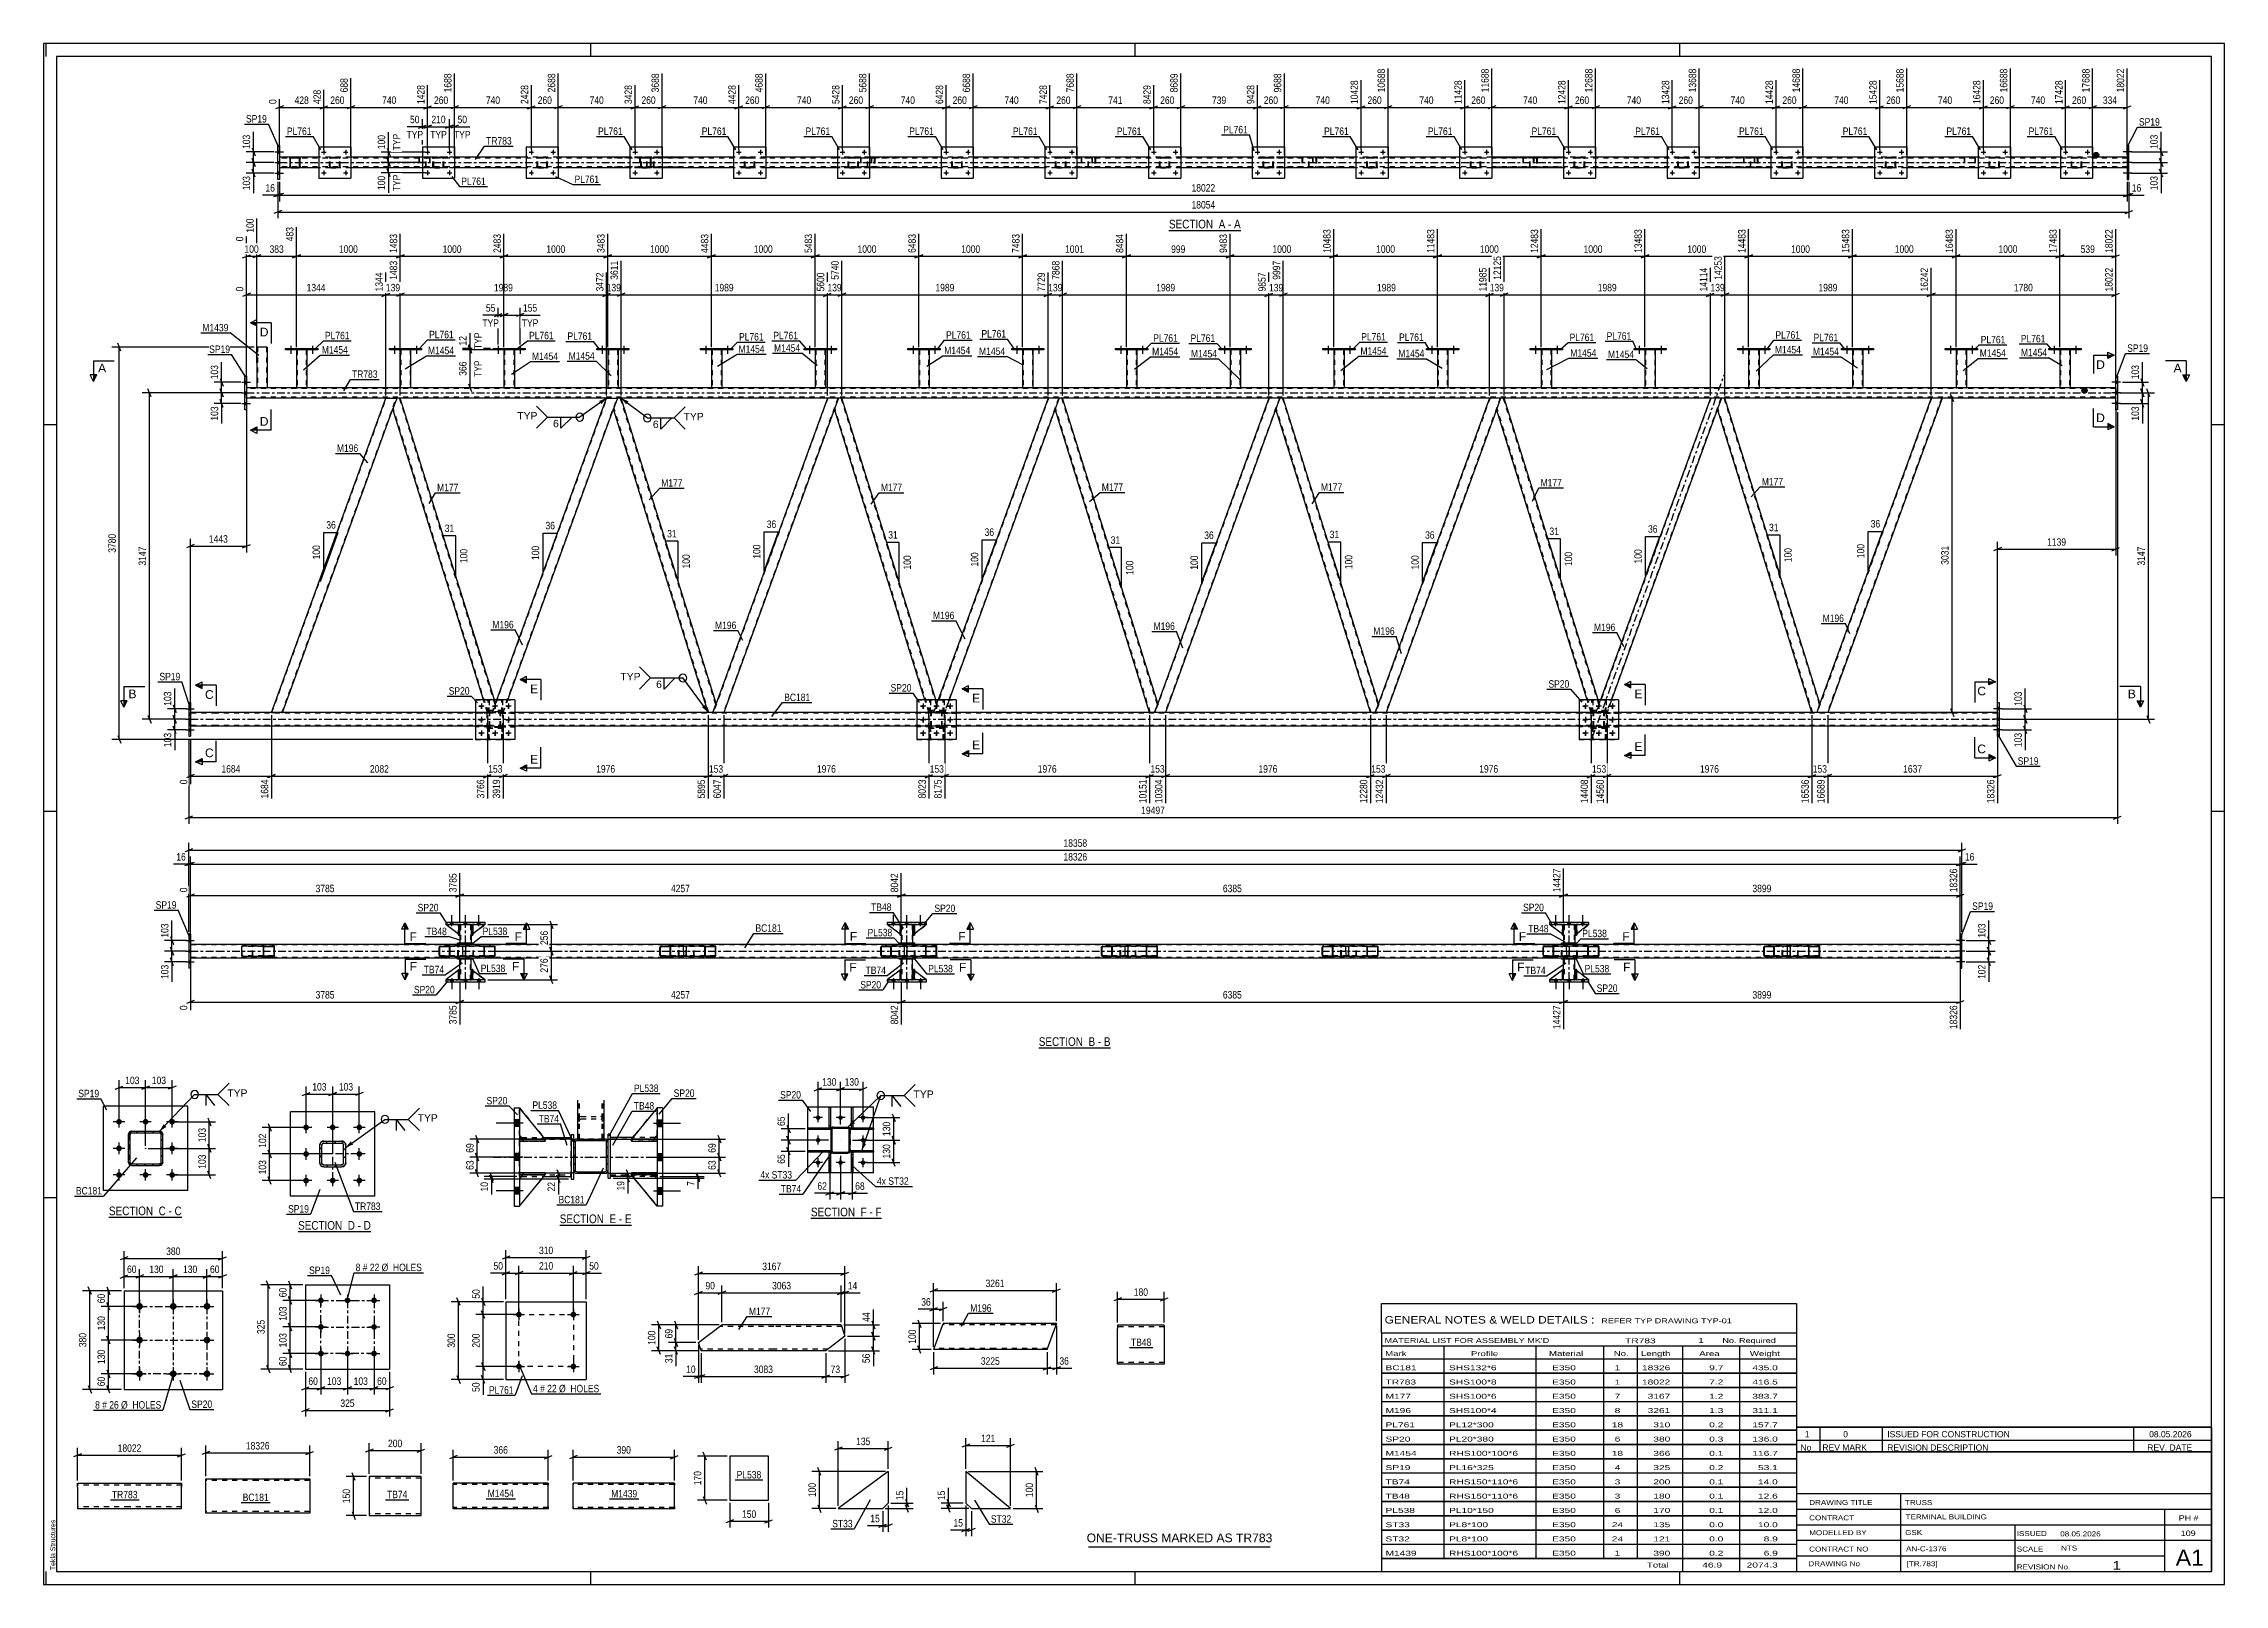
# Model space of a CAD drawing. Header units: millimetres. Extents: x 0 to 841, y 0 to 594.
import ezdxf

# ---------------------------------------------------------------- set-up
doc = ezdxf.new("R2010")
doc.units = ezdxf.units.MM
doc.linetypes.add('DXK_LINE_DOT2', pattern=[3.9198, 1.9599, -1.9599])
doc.linetypes.add('DXK_LINE_DOT3', pattern=[5.9187, 2.979, -0.9799, 0.9799, -0.9799])
doc.styles.add('Arial', font='ARIAL.TTF', dxfattribs={"height": 0.2})
doc.styles.add('Arial Narrow', font='ARIALN.TTF', dxfattribs={"height": 0.2})

# ---------------------------------------------------------------- blocks, each defined once
blk = doc.blocks.new('Unknown-318885883-1135')
at = {"color": 5, "linetype": 'Continuous'}
for p, q in [((841, 594), (0, 594)), ((0, 594), (0, 0)), ((1, 589), (1, 594)), ((836, 589), (5, 589)), ((5, 589), (5, 5)), ((211, 589), (211, 594)), ((421, 589), (421, 594)), ((631, 589), (631, 594)), ((836, 5), (836, 589)), ((841, 0), (841, 594)), ((5, 447), (0, 447)), ((841, 447), (836, 447)), ((5, 298), (0, 298)), ((841, 298), (836, 298)), ((5, 149), (0, 149)), ((841, 149), (836, 149)), ((0, 0), (841, 0)), ((1, 0), (1, 5)), ((5, 5), (836, 5)), ((211, 0), (211, 5)), ((421, 0), (421, 5)), ((631, 0), (631, 5))]:
    blk.add_line(p, q, dxfattribs=at)
at = {"color": 174, "linetype": 'Continuous', "style": 'Arial'}
blk.add_text('Tekla Structures', height=1.9102, rotation=90, dxfattribs=at).set_placement((4.5, 5.5))
blk = doc.blocks.new('Unknown-318885883-11 - 5088')
at = {"color": 6, "linetype": 'Continuous'}
blk.add_line((433.99, 522.01), (461.64, 522.01), dxfattribs=at)
at = {"color": 0, "linetype": 'Continuous'}
blk.add_wipeout([(452.1, 522.76), (452.1, 526.26), (433.99, 526.26), (433.99, 522.76)], dxfattribs=at)
blk.add_wipeout([(455.7, 522.76), (455.7, 526.26), (453.15, 526.26), (453.15, 522.76)], dxfattribs=at)
at = {"color": 7, "linetype": 'Continuous', "style": 'Arial Narrow'}
blk.add_text('SECTION ', height=3.34, dxfattribs=at).set_placement((433.99, 522.76))
at = {"color": 0, "linetype": 'Continuous'}
blk.add_wipeout([(458.03, 522.76), (458.03, 526.26), (456.75, 526.26), (456.75, 522.76)], dxfattribs=at)
blk.add_wipeout([(461.64, 522.76), (461.64, 526.26), (459.08, 526.26), (459.08, 522.76)], dxfattribs=at)
at = {"color": 7, "linetype": 'Continuous', "style": 'Arial Narrow'}
for s, p in [('A', (453.15, 522.76)), ('-', (456.75, 522.76)), ('A', (459.08, 522.76))]:
    blk.add_text(s, height=3.34, dxfattribs=at).set_placement(p)
blk = doc.blocks.new('Unknown-318885883-12 - 2768')
at = {"color": 6, "linetype": 'Continuous'}
blk.add_line((383.79, 206.83), (411.44, 206.83), dxfattribs=at)
at = {"color": 0, "linetype": 'Continuous'}
blk.add_wipeout([(401.9, 207.58), (401.9, 211.08), (383.79, 211.08), (383.79, 207.58)], dxfattribs=at)
blk.add_wipeout([(405.51, 207.58), (405.51, 211.08), (402.95, 211.08), (402.95, 207.58)], dxfattribs=at)
at = {"color": 7, "linetype": 'Continuous', "style": 'Arial Narrow'}
blk.add_text('SECTION ', height=3.34, dxfattribs=at).set_placement((383.79, 207.58))
at = {"color": 0, "linetype": 'Continuous'}
blk.add_wipeout([(407.83, 207.58), (407.83, 211.08), (406.56, 211.08), (406.56, 207.58)], dxfattribs=at)
blk.add_wipeout([(411.44, 207.58), (411.44, 211.08), (408.88, 211.08), (408.88, 207.58)], dxfattribs=at)
at = {"color": 7, "linetype": 'Continuous', "style": 'Arial Narrow'}
for s, p in [('B', (402.95, 207.58)), ('B', (408.88, 207.58)), ('-', (406.56, 207.58))]:
    blk.add_text(s, height=3.34, dxfattribs=at).set_placement(p)
blk = doc.blocks.new('Unknown-318885883-13 - 1372')
at = {"color": 6, "linetype": 'Continuous'}
blk.add_line((25.2, 141.56), (53.27, 141.56), dxfattribs=at)
at = {"color": 0, "linetype": 'Continuous'}
blk.add_wipeout([(43.31, 142.31), (43.31, 145.81), (25.2, 145.81), (25.2, 142.31)], dxfattribs=at)
blk.add_wipeout([(47.13, 142.31), (47.13, 145.81), (44.36, 145.81), (44.36, 142.31)], dxfattribs=at)
at = {"color": 7, "linetype": 'Continuous', "style": 'Arial Narrow'}
blk.add_text('SECTION ', height=3.34, dxfattribs=at).set_placement((25.2, 142.31))
at = {"color": 0, "linetype": 'Continuous'}
blk.add_wipeout([(49.46, 142.31), (49.46, 145.81), (48.18, 145.81), (48.18, 142.31)], dxfattribs=at)
blk.add_wipeout([(53.27, 142.31), (53.27, 145.81), (50.51, 145.81), (50.51, 142.31)], dxfattribs=at)
at = {"color": 7, "linetype": 'Continuous', "style": 'Arial Narrow'}
for s, p in [('C', (44.36, 142.31)), ('-', (48.18, 142.31)), ('C', (50.51, 142.31))]:
    blk.add_text(s, height=3.34, dxfattribs=at).set_placement(p)
blk = doc.blocks.new('Unknown-318885883-14 - 6734')
at = {"color": 6, "linetype": 'Continuous'}
blk.add_line((98.13, 135.98), (126.2, 135.98), dxfattribs=at)
at = {"color": 0, "linetype": 'Continuous'}
blk.add_wipeout([(116.24, 136.73), (116.24, 140.23), (98.13, 140.23), (98.13, 136.73)], dxfattribs=at)
blk.add_wipeout([(120.06, 136.73), (120.06, 140.23), (117.29, 140.23), (117.29, 136.73)], dxfattribs=at)
at = {"color": 7, "linetype": 'Continuous', "style": 'Arial Narrow'}
blk.add_text('SECTION ', height=3.34, dxfattribs=at).set_placement((98.13, 136.73))
at = {"color": 0, "linetype": 'Continuous'}
blk.add_wipeout([(122.38, 136.73), (122.38, 140.23), (121.11, 140.23), (121.11, 136.73)], dxfattribs=at)
blk.add_wipeout([(126.2, 136.73), (126.2, 140.23), (123.43, 140.23), (123.43, 136.73)], dxfattribs=at)
at = {"color": 7, "linetype": 'Continuous', "style": 'Arial Narrow'}
for s, p in [('D', (117.29, 136.73)), ('-', (121.11, 136.73)), ('D', (123.43, 136.73))]:
    blk.add_text(s, height=3.34, dxfattribs=at).set_placement(p)
blk = doc.blocks.new('Unknown-318885883-15 - 7000')
at = {"color": 6, "linetype": 'Continuous'}
blk.add_line((199.06, 138.51), (226.71, 138.51), dxfattribs=at)
at = {"color": 0, "linetype": 'Continuous'}
blk.add_wipeout([(217.17, 139.26), (217.17, 142.76), (199.06, 142.76), (199.06, 139.26)], dxfattribs=at)
blk.add_wipeout([(220.78, 139.26), (220.78, 142.76), (218.22, 142.76), (218.22, 139.26)], dxfattribs=at)
at = {"color": 7, "linetype": 'Continuous', "style": 'Arial Narrow'}
blk.add_text('SECTION ', height=3.34, dxfattribs=at).set_placement((199.06, 139.26))
at = {"color": 0, "linetype": 'Continuous'}
blk.add_wipeout([(223.1, 139.26), (223.1, 142.76), (221.83, 142.76), (221.83, 139.26)], dxfattribs=at)
blk.add_wipeout([(226.71, 139.26), (226.71, 142.76), (224.15, 142.76), (224.15, 139.26)], dxfattribs=at)
at = {"color": 7, "linetype": 'Continuous', "style": 'Arial Narrow'}
for s, p in [('E', (218.22, 139.26)), ('-', (221.83, 139.26)), ('E', (224.15, 139.26))]:
    blk.add_text(s, height=3.34, dxfattribs=at).set_placement(p)
blk = doc.blocks.new('Unknown-318885883-17 - 2389')
at = {"color": 6, "linetype": 'Continuous'}
blk.add_line((295.92, 141.14), (323.13, 141.14), dxfattribs=at)
at = {"color": 0, "linetype": 'Continuous'}
blk.add_wipeout([(314.03, 141.89), (314.03, 145.39), (295.92, 145.39), (295.92, 141.89)], dxfattribs=at)
blk.add_wipeout([(317.42, 141.89), (317.42, 145.39), (315.08, 145.39), (315.08, 141.89)], dxfattribs=at)
at = {"color": 7, "linetype": 'Continuous', "style": 'Arial Narrow'}
blk.add_text('SECTION ', height=3.34, dxfattribs=at).set_placement((295.92, 141.89))
at = {"color": 0, "linetype": 'Continuous'}
blk.add_wipeout([(319.74, 141.89), (319.74, 145.39), (318.47, 145.39), (318.47, 141.89)], dxfattribs=at)
blk.add_wipeout([(323.13, 141.89), (323.13, 145.39), (320.79, 145.39), (320.79, 141.89)], dxfattribs=at)
at = {"color": 7, "linetype": 'Continuous', "style": 'Arial Narrow'}
for s, p in [('F', (315.08, 141.89)), ('-', (318.47, 141.89)), ('F', (320.79, 141.89))]:
    blk.add_text(s, height=3.34, dxfattribs=at).set_placement(p)
blk = doc.blocks.new('Bolt-318885883-5263 - 5088')
at = {"linetype": 'Continuous'}
for points in [[(628.53, 544.17, -1), (627.65, 544.17, -1)], [(636.93, 544.17, -1), (636.05, 544.17, -1)]]:
    blk.add_hatch(color=1, dxfattribs=at).paths.add_polyline_path(points)
at = {"color": 1, "linetype": 'Continuous'}
for p, q in [((627.21, 544.17), (628.97, 544.17)), ((628.09, 545.05), (628.09, 543.29)), ((635.61, 544.17), (637.37, 544.17)), ((636.49, 545.05), (636.49, 543.29))]:
    blk.add_line(p, q, dxfattribs=at)
blk = doc.blocks.new('Part-318885883-5210 - 5088')
at = {"color": 7, "linetype": 'DXK_LINE_DOT2'}
for p, q in [((670.29, 549.69), (670.33, 549.87)), ((670.33, 549.87), (670.29, 549.69)), ((670.29, 546.65), (670.29, 549.69)), ((670.53, 549.69), (670.55, 549.78)), ((670.55, 549.78), (670.53, 549.69)), ((670.53, 546.65), (670.53, 549.69)), ((670.55, 549.78), (670.6, 549.86)), ((670.6, 549.86), (670.55, 549.78)), ((670.59, 550.13), (670.77, 550.17)), ((670.77, 550.17), (670.59, 550.13)), ((670.6, 549.86), (670.68, 549.91)), ((670.68, 549.91), (670.6, 549.86)), ((670.68, 549.91), (670.77, 549.93)), ((670.77, 549.93), (670.68, 549.91)), ((670.77, 550.17), (673.81, 550.17)), ((670.77, 550.17), (670.77, 550.17)), ((670.77, 550.17), (673.81, 550.17)), ((670.77, 549.93), (673.81, 549.93)), ((670.77, 549.93), (670.77, 549.93)), ((673.81, 549.93), (670.77, 549.93)), ((673.81, 550.17), (673.81, 550.17)), ((673.81, 550.17), (673.99, 550.13)), ((673.99, 550.13), (673.81, 550.17)), ((673.81, 549.93), (673.81, 549.93)), ((673.81, 549.93), (673.9, 549.91)), ((673.9, 549.91), (673.81, 549.93)), ((673.9, 549.91), (673.98, 549.86)), ((673.98, 549.86), (673.9, 549.91)), ((673.98, 549.86), (674.03, 549.78)), ((674.03, 549.78), (673.98, 549.86)), ((674.03, 549.78), (674.05, 549.69)), ((674.05, 549.69), (674.03, 549.78)), ((674.05, 546.65), (674.05, 549.69)), ((674.25, 549.87), (674.29, 549.69)), ((674.29, 549.69), (674.25, 549.87)), ((674.29, 546.65), (674.29, 549.69)), ((670.33, 546.46), (670.29, 546.65)), ((670.29, 546.65), (670.33, 546.46)), ((670.55, 546.55), (670.53, 546.65)), ((670.53, 546.65), (670.55, 546.55)), ((670.6, 546.48), (670.55, 546.55)), ((670.55, 546.55), (670.6, 546.48)), ((670.77, 546.17), (670.59, 546.2)), ((670.59, 546.2), (670.77, 546.17)), ((670.68, 546.42), (670.6, 546.48)), ((670.6, 546.48), (670.68, 546.42)), ((670.77, 546.41), (670.68, 546.42)), ((670.68, 546.42), (670.77, 546.41)), ((670.77, 546.41), (673.81, 546.41)), ((670.77, 546.41), (670.77, 546.41)), ((670.77, 546.41), (673.81, 546.41)), ((670.77, 546.17), (673.81, 546.17)), ((670.77, 546.17), (670.77, 546.17)), ((670.77, 546.17), (673.81, 546.17)), ((673.9, 546.42), (673.81, 546.41)), ((673.81, 546.41), (673.9, 546.42)), ((673.81, 546.41), (673.81, 546.41)), ((673.99, 546.2), (673.81, 546.17)), ((673.81, 546.17), (673.99, 546.2)), ((673.81, 546.17), (673.81, 546.17)), ((673.98, 546.48), (673.9, 546.42)), ((673.9, 546.42), (673.98, 546.48)), ((674.03, 546.55), (673.98, 546.48)), ((673.98, 546.48), (674.03, 546.55)), ((674.05, 546.65), (674.03, 546.55)), ((674.03, 546.55), (674.05, 546.65)), ((674.29, 546.65), (674.25, 546.46)), ((674.25, 546.46), (674.29, 546.65))]:
    blk.add_line(p, q, dxfattribs=at)
at = {"color": 7, "linetype": 'DXK_LINE_DOT3'}
blk.add_line((672.29, 548.17), (672.29, 548.17), dxfattribs=at)
at = {"color": 7, "linetype": 'DXK_LINE_DOT2'}
for centre, start, end in [((670.77, 549.69), 112.5, 157.5), ((670.77, 549.69), 112.5, 157.5), ((673.81, 549.69), 22.5, 67.5), ((673.81, 549.69), 22.5, 67.5), ((670.77, 546.65), 202.5, 247.5), ((670.77, 546.65), 202.5, 247.5), ((673.81, 546.65), 292.5, 337.5), ((673.81, 546.65), 292.5, 337.5)]:
    blk.add_arc(centre, 0.48, start, end, dxfattribs=at)
blk = doc.blocks.new('Part-318885883-5221 - 5088')
at = {"color": 2, "linetype": 'Continuous'}
for p, q in [((586.1, 554.17), (586.1, 542.17)), ((586.1, 554.17), (598.5, 554.17)), ((598.5, 554.17), (598.5, 542.17)), ((586.1, 542.17), (598.5, 542.17))]:
    blk.add_line(p, q, dxfattribs=at)
blk = doc.blocks.new('Part-318885883-5285 - 5088')
at = {"color": 2, "linetype": 'Continuous'}
for p, q in [((426.14, 554.17), (426.14, 542.17)), ((426.14, 554.17), (438.54, 554.17)), ((438.54, 554.17), (438.54, 542.17)), ((426.14, 542.17), (438.54, 542.17))]:
    blk.add_line(p, q, dxfattribs=at)
blk = doc.blocks.new('Bolt-318885883-5112 - 5088')
at = {"linetype": 'Continuous'}
for points in [[(90.98, 551.83), (90.98, 552.71), (90.34, 552.71), (90.34, 551.83)], [(90.98, 551.83), (90.98, 552.71), (90.34, 552.71), (90.34, 551.83)], [(90.98, 551.83), (90.98, 552.71), (90.34, 552.71), (90.34, 551.83)], [(90.98, 547.73), (90.98, 548.61), (90.34, 548.61), (90.34, 547.73)], [(90.98, 547.73), (90.98, 548.61), (90.34, 548.61), (90.34, 547.73)], [(90.98, 543.63), (90.98, 544.51), (90.34, 544.51), (90.34, 543.63)], [(90.98, 543.63), (90.98, 544.51), (90.34, 544.51), (90.34, 543.63)], [(90.98, 543.63), (90.98, 544.51), (90.34, 544.51), (90.34, 543.63)]]:
    blk.add_hatch(color=1, dxfattribs=at).paths.add_polyline_path(points)
at = {"color": 1, "linetype": 'Continuous'}
for p, q in [((89.18, 552.27), (92.5, 552.27)), ((89.18, 552.27), (92.5, 552.27)), ((89.18, 552.27), (92.5, 552.27)), ((89.18, 548.17), (92.5, 548.17)), ((89.18, 548.17), (92.5, 548.17)), ((90.34, 552.71), (90.98, 552.71)), ((90.34, 552.71), (90.98, 552.71)), ((90.34, 552.71), (90.98, 552.71)), ((90.34, 551.83), (90.98, 551.83)), ((90.34, 551.83), (90.98, 551.83)), ((90.34, 551.83), (90.98, 551.83)), ((90.34, 548.61), (90.98, 548.61)), ((90.34, 548.61), (90.98, 548.61)), ((90.34, 547.73), (90.98, 547.73)), ((90.34, 547.73), (90.98, 547.73)), ((89.18, 544.07), (92.5, 544.07)), ((89.18, 544.07), (92.5, 544.07)), ((89.18, 544.07), (92.5, 544.07)), ((90.34, 544.51), (90.98, 544.51)), ((90.34, 544.51), (90.98, 544.51)), ((90.34, 544.51), (90.98, 544.51)), ((90.34, 543.63), (90.98, 543.63)), ((90.34, 543.63), (90.98, 543.63)), ((90.34, 543.63), (90.98, 543.63))]:
    blk.add_line(p, q, dxfattribs=at)
blk = doc.blocks.new('Bolt-318885883-5156 - 5088')
at = {"linetype": 'Continuous'}
for points in [[(804.19, 551.83), (804.19, 552.71), (803.55, 552.71), (803.55, 551.83)], [(804.19, 551.83), (804.19, 552.71), (803.55, 552.71), (803.55, 551.83)], [(804.19, 551.83), (804.19, 552.71), (803.55, 552.71), (803.55, 551.83)], [(804.19, 547.73), (804.19, 548.61), (803.55, 548.61), (803.55, 547.73)], [(804.19, 547.73), (804.19, 548.61), (803.55, 548.61), (803.55, 547.73)], [(804.19, 543.63), (804.19, 544.51), (803.55, 544.51), (803.55, 543.63)], [(804.19, 543.63), (804.19, 544.51), (803.55, 544.51), (803.55, 543.63)], [(804.19, 543.63), (804.19, 544.51), (803.55, 544.51), (803.55, 543.63)]]:
    blk.add_hatch(color=1, dxfattribs=at).paths.add_polyline_path(points)
at = {"color": 1, "linetype": 'Continuous'}
for p, q in [((805.35, 552.27), (802.03, 552.27)), ((805.35, 552.27), (802.03, 552.27)), ((805.35, 552.27), (802.03, 552.27)), ((805.35, 548.17), (802.03, 548.17)), ((805.35, 548.17), (802.03, 548.17)), ((804.19, 552.71), (803.55, 552.71)), ((804.19, 552.71), (803.55, 552.71)), ((804.19, 552.71), (803.55, 552.71)), ((804.19, 551.83), (803.55, 551.83)), ((804.19, 551.83), (803.55, 551.83)), ((804.19, 551.83), (803.55, 551.83)), ((804.19, 548.61), (803.55, 548.61)), ((804.19, 548.61), (803.55, 548.61)), ((804.19, 547.73), (803.55, 547.73)), ((804.19, 547.73), (803.55, 547.73)), ((805.35, 544.07), (802.03, 544.07)), ((805.35, 544.07), (802.03, 544.07)), ((805.35, 544.07), (802.03, 544.07)), ((804.19, 544.51), (803.55, 544.51)), ((804.19, 544.51), (803.55, 544.51)), ((804.19, 544.51), (803.55, 544.51)), ((804.19, 543.63), (803.55, 543.63)), ((804.19, 543.63), (803.55, 543.63)), ((804.19, 543.63), (803.55, 543.63))]:
    blk.add_line(p, q, dxfattribs=at)
blk = doc.blocks.new('Part-318885883-5160 - 5088')
at = {"color": 7, "linetype": 'DXK_LINE_DOT2'}
for p, q in [((487.99, 549.87), (487.97, 549.69)), ((487.97, 546.65), (487.97, 549.69)), ((488.05, 550.03), (487.99, 549.87)), ((488.14, 550.13), (488.05, 550.03)), ((488.11, 549.69), (488.12, 549.78)), ((488.11, 546.65), (488.11, 549.69)), ((488.12, 549.78), (488.15, 549.86)), ((488.24, 550.17), (488.14, 550.13)), ((488.15, 549.86), (488.19, 549.91)), ((488.19, 549.91), (488.24, 549.93)), ((500.4, 550.17), (488.24, 550.17)), ((500.4, 549.93), (488.24, 549.93)), ((489.52, 549.93), (489.52, 550.17)), ((490.53, 550.13), (490.33, 550.17)), ((490.33, 549.93), (490.43, 549.91)), ((490.43, 549.91), (490.51, 549.86)), ((490.51, 549.86), (490.56, 549.78)), ((490.56, 549.78), (490.58, 549.69)), ((490.58, 549.69), (490.58, 546.65)), ((490.82, 549.77), (490.8, 549.87)), ((490.84, 549.69), (490.82, 549.77)), ((490.84, 549.69), (490.84, 546.65)), ((487.97, 546.65), (487.99, 546.46)), ((487.99, 546.46), (488.05, 546.31)), ((488.05, 546.31), (488.14, 546.2)), ((488.12, 546.55), (488.11, 546.65)), ((488.15, 546.48), (488.12, 546.55)), ((488.14, 546.2), (488.24, 546.17)), ((488.19, 546.42), (488.15, 546.48)), ((488.24, 546.41), (488.19, 546.42)), ((500.4, 546.41), (488.24, 546.41)), ((500.4, 546.17), (488.24, 546.17)), ((489.52, 546.17), (489.52, 546.41)), ((490.43, 546.42), (490.33, 546.41)), ((490.33, 546.17), (490.53, 546.2)), ((490.51, 546.48), (490.43, 546.42)), ((490.56, 546.55), (490.51, 546.48)), ((490.58, 546.65), (490.56, 546.55)), ((490.8, 546.46), (490.82, 546.56)), ((490.82, 546.56), (490.84, 546.65))]:
    blk.add_line(p, q, dxfattribs=at)
for centre, start, end in [((490.35, 549.67), 23.84939, 68.80588), ((490.35, 546.66), 291.19411, 336.15061)]:
    blk.add_arc(centre, 0.492, start, end, dxfattribs=at)
blk = doc.blocks.new('Bolt-318885883-5264 - 5088')
at = {"linetype": 'Continuous'}
for points in [[(588.54, 552.17, -1), (587.66, 552.17, -1)], [(596.94, 552.17, -1), (596.06, 552.17, -1)]]:
    blk.add_hatch(color=1, dxfattribs=at).paths.add_polyline_path(points)
at = {"color": 1, "linetype": 'Continuous'}
for p, q in [((587.22, 552.17), (588.98, 552.17)), ((588.1, 553.05), (588.1, 551.29)), ((595.62, 552.17), (597.38, 552.17)), ((596.5, 553.05), (596.5, 551.29))]:
    blk.add_line(p, q, dxfattribs=at)
blk = doc.blocks.new('Part-318885883-5200 - 5088')
at = {"color": 7, "linetype": 'DXK_LINE_DOT2'}
for p, q in [((489.18, 550.17), (473.85, 550.17)), ((489.18, 550.01), (473.85, 550.01)), ((485.29, 549.97), (485.26, 549.85)), ((485.26, 549.85), (485.26, 546.49)), ((485.43, 549.85), (485.44, 549.91)), ((485.43, 549.85), (485.43, 546.49)), ((485.44, 549.91), (485.48, 549.96)), ((485.6, 550.17), (485.47, 550.14)), ((485.48, 549.96), (485.54, 549.99)), ((485.54, 549.99), (485.6, 550.01)), ((489.31, 550.14), (489.18, 550.17)), ((489.18, 550.01), (489.24, 549.99)), ((489.24, 549.99), (489.27, 549.98)), ((489.27, 549.98), (489.3, 549.96)), ((489.3, 549.96), (489.33, 549.91)), ((489.33, 549.91), (489.35, 549.85)), ((489.35, 549.85), (489.35, 546.49)), ((489.52, 549.85), (489.49, 549.97)), ((489.52, 549.85), (489.52, 546.49)), ((489.18, 546.33), (473.85, 546.33)), ((489.18, 546.17), (473.85, 546.17)), ((485.26, 546.49), (485.29, 546.36)), ((485.44, 546.43), (485.43, 546.49)), ((485.48, 546.37), (485.44, 546.43)), ((485.47, 546.19), (485.6, 546.17)), ((485.48, 546.37), (485.51, 546.35)), ((485.51, 546.35), (485.54, 546.34)), ((485.54, 546.34), (485.6, 546.33)), ((489.24, 546.34), (489.18, 546.33)), ((489.18, 546.17), (489.31, 546.19)), ((489.3, 546.37), (489.24, 546.34)), ((489.33, 546.43), (489.3, 546.37)), ((489.35, 546.49), (489.33, 546.43)), ((489.49, 546.36), (489.52, 546.49))]:
    blk.add_line(p, q, dxfattribs=at)
for centre, start, end in [((485.59, 549.83), 110.75832, 155.68004), ((489.19, 549.83), 24.31996, 69.24168), ((485.59, 546.5), 204.31996, 249.24168), ((489.19, 546.5), 290.75832, 335.68004)]:
    blk.add_arc(centre, 0.331, start, end, dxfattribs=at)
blk = doc.blocks.new('Part-318885883-5117 - 5088')
at = {"linetype": 'Continuous'}
blk.add_hatch(color=2, dxfattribs=at).paths.add_polyline_path([(791.55, 550.17), (790.75, 551.57), (792.35, 551.57)])
at = {"color": 2, "linetype": 'Continuous'}
for p, q in [((106.1, 550.17), (90.98, 550.17)), ((146.09, 550.17), (118.5, 550.17)), ((186.09, 550.17), (158.49, 550.17)), ((226.1, 550.17), (198.49, 550.17)), ((266.09, 550.17), (238.5, 550.17)), ((306.1, 550.17), (278.49, 550.17)), ((346.09, 550.17), (318.5, 550.17)), ((386.09, 550.17), (358.49, 550.17)), ((426.14, 550.17), (398.49, 550.17)), ((466.09, 550.17), (438.54, 550.17)), ((506.09, 550.17), (478.49, 550.17)), ((546.09, 550.17), (518.49, 550.17)), ((586.1, 550.17), (558.49, 550.17)), ((626.09, 550.17), (598.5, 550.17)), ((666.09, 550.17), (638.49, 550.17)), ((706.1, 550.17), (678.49, 550.17)), ((746.09, 550.17), (718.5, 550.17)), ((768.09, 550.17), (758.49, 550.17)), ((777.79, 550.17), (768.19, 550.17)), ((803.55, 550.17), (790.19, 550.17)), ((791.55, 550.17), (790.75, 551.57)), ((790.75, 551.57), (792.35, 551.57)), ((792.35, 551.57), (791.55, 550.17)), ((95.44, 546.17), (90.98, 546.17)), ((106.1, 546.17), (98.49, 546.17)), ((146.09, 546.17), (118.5, 546.17)), ((186.09, 546.17), (158.49, 546.17)), ((226.1, 546.17), (198.49, 546.17)), ((266.09, 546.17), (238.5, 546.17)), ((306.1, 546.17), (278.49, 546.17)), ((346.09, 546.17), (318.5, 546.17)), ((386.09, 546.17), (358.49, 546.17)), ((426.14, 546.17), (398.49, 546.17)), ((466.09, 546.17), (438.54, 546.17)), ((506.09, 546.17), (478.49, 546.17)), ((546.09, 546.17), (518.49, 546.17)), ((586.1, 546.17), (558.49, 546.17)), ((626.09, 546.17), (598.5, 546.17)), ((666.09, 546.17), (638.49, 546.17)), ((706.1, 546.17), (678.49, 546.17)), ((746.09, 546.17), (718.5, 546.17)), ((768.09, 546.17), (758.49, 546.17)), ((777.79, 546.17), (768.19, 546.17)), ((803.55, 546.17), (790.19, 546.17))]:
    blk.add_line(p, q, dxfattribs=at)
at = {"color": 7, "linetype": 'DXK_LINE_DOT2'}
for p, q in [((90.98, 550.17), (90.98, 546.17)), ((768.09, 549.85), (90.98, 549.85)), ((118.5, 550.17), (106.1, 550.17)), ((158.49, 550.17), (146.09, 550.17)), ((198.49, 550.17), (186.09, 550.17)), ((238.5, 550.17), (226.1, 550.17)), ((278.49, 550.17), (266.09, 550.17)), ((318.5, 550.17), (306.1, 550.17)), ((358.49, 550.17), (346.09, 550.17)), ((398.49, 550.17), (386.09, 550.17)), ((438.54, 550.17), (426.14, 550.17)), ((478.49, 550.17), (466.09, 550.17)), ((518.49, 550.17), (506.09, 550.17)), ((558.49, 550.17), (546.09, 550.17)), ((598.5, 550.17), (586.1, 550.17)), ((638.49, 550.17), (626.09, 550.17)), ((678.49, 550.17), (666.09, 550.17)), ((718.5, 550.17), (706.1, 550.17)), ((758.49, 550.17), (746.09, 550.17)), ((803.55, 549.85), (768.19, 549.85)), ((790.19, 550.17), (777.79, 550.17)), ((803.55, 550.17), (803.55, 546.17)), ((768.09, 546.49), (90.98, 546.49)), ((98.49, 546.17), (95.44, 546.17)), ((118.5, 546.17), (106.1, 546.17)), ((158.49, 546.17), (146.09, 546.17)), ((198.49, 546.17), (186.09, 546.17)), ((238.5, 546.17), (226.1, 546.17)), ((278.49, 546.17), (266.09, 546.17)), ((318.5, 546.17), (306.1, 546.17)), ((358.49, 546.17), (346.09, 546.17)), ((398.49, 546.17), (386.09, 546.17)), ((438.54, 546.17), (426.14, 546.17)), ((478.49, 546.17), (466.09, 546.17)), ((518.49, 546.17), (506.09, 546.17)), ((558.49, 546.17), (546.09, 546.17)), ((598.5, 546.17), (586.1, 546.17)), ((638.49, 546.17), (626.09, 546.17)), ((678.49, 546.17), (666.09, 546.17)), ((718.5, 546.17), (706.1, 546.17)), ((758.49, 546.17), (746.09, 546.17)), ((803.55, 546.49), (768.19, 546.49)), ((790.19, 546.17), (777.79, 546.17))]:
    blk.add_line(p, q, dxfattribs=at)
at = {"color": 7, "linetype": 'DXK_LINE_DOT3'}
for p, q in [((90.98, 548.17), (768.09, 548.17)), ((768.19, 548.17), (803.55, 548.17))]:
    blk.add_line(p, q, dxfattribs=at)
at = {"color": 2, "linetype": 'Continuous'}
blk.add_circle((791.55, 551.07), 1, dxfattribs=at)
blk = doc.blocks.new('Part-318885883-5161 - 5088')
at = {"color": 7, "linetype": 'DXK_LINE_DOT2'}
for p, q in [((402.86, 549.87), (402.84, 549.69)), ((402.84, 546.65), (402.84, 549.69)), ((402.92, 550.03), (402.86, 549.87)), ((403, 550.13), (402.92, 550.03)), ((402.97, 549.69), (402.98, 549.78)), ((402.97, 546.65), (402.97, 549.69)), ((402.98, 549.78), (403.01, 549.86)), ((403.11, 550.17), (403, 550.13)), ((403.01, 549.86), (403.06, 549.91)), ((403.06, 549.91), (403.11, 549.93)), ((415.26, 550.17), (403.11, 550.17)), ((415.26, 549.93), (403.11, 549.93)), ((404.38, 549.93), (404.38, 550.17)), ((405.39, 550.13), (405.2, 550.17)), ((405.2, 549.93), (405.29, 549.91)), ((405.29, 549.91), (405.38, 549.86)), ((405.38, 549.86), (405.43, 549.78)), ((405.43, 549.78), (405.45, 549.69)), ((405.45, 549.69), (405.45, 546.65)), ((405.68, 549.77), (405.66, 549.87)), ((405.7, 549.69), (405.68, 549.77)), ((405.7, 549.69), (405.7, 546.65)), ((402.84, 546.65), (402.86, 546.46)), ((402.86, 546.46), (402.92, 546.31)), ((402.92, 546.31), (403, 546.2)), ((402.98, 546.55), (402.97, 546.65)), ((403.01, 546.48), (402.98, 546.55)), ((403, 546.2), (403.11, 546.17)), ((403.06, 546.42), (403.01, 546.48)), ((403.11, 546.41), (403.06, 546.42)), ((415.26, 546.41), (403.11, 546.41)), ((415.26, 546.17), (403.11, 546.17)), ((404.38, 546.17), (404.38, 546.41)), ((405.29, 546.42), (405.2, 546.41)), ((405.2, 546.17), (405.39, 546.2)), ((405.38, 546.48), (405.29, 546.42)), ((405.43, 546.55), (405.38, 546.48)), ((405.45, 546.65), (405.43, 546.55)), ((405.66, 546.46), (405.68, 546.56)), ((405.68, 546.56), (405.7, 546.65))]:
    blk.add_line(p, q, dxfattribs=at)
for centre, start, end in [((405.21, 549.67), 23.84941, 68.8059), ((405.21, 546.66), 291.1941, 336.15059)]:
    blk.add_arc(centre, 0.492, start, end, dxfattribs=at)
blk = doc.blocks.new('Part-318885883-5162 - 5088')
at = {"color": 7, "linetype": 'DXK_LINE_DOT2'}
for p, q in [((317.72, 549.87), (317.7, 549.69)), ((317.7, 546.65), (317.7, 549.69)), ((317.78, 550.03), (317.72, 549.87)), ((317.87, 550.13), (317.78, 550.03)), ((317.84, 549.69), (317.85, 549.78)), ((317.84, 546.65), (317.84, 549.69)), ((317.85, 549.78), (317.88, 549.86)), ((317.97, 550.17), (317.87, 550.13)), ((317.88, 549.86), (317.92, 549.91)), ((317.92, 549.91), (317.97, 549.93)), ((330.13, 550.17), (317.97, 550.17)), ((330.13, 549.93), (317.97, 549.93)), ((319.25, 549.93), (319.25, 550.17)), ((320.26, 550.13), (320.06, 550.17)), ((320.06, 549.93), (320.16, 549.91)), ((320.16, 549.91), (320.24, 549.86)), ((320.24, 549.86), (320.3, 549.78)), ((320.3, 549.78), (320.32, 549.69)), ((320.32, 549.69), (320.32, 546.65)), ((320.55, 549.77), (320.53, 549.87)), ((320.57, 549.69), (320.55, 549.77)), ((320.57, 549.69), (320.57, 546.65)), ((317.7, 546.65), (317.72, 546.46)), ((317.72, 546.46), (317.78, 546.31)), ((317.78, 546.31), (317.87, 546.2)), ((317.85, 546.55), (317.84, 546.65)), ((317.88, 546.48), (317.85, 546.55)), ((317.87, 546.2), (317.97, 546.17)), ((317.92, 546.42), (317.88, 546.48)), ((317.97, 546.41), (317.92, 546.42)), ((330.13, 546.41), (317.97, 546.41)), ((330.13, 546.17), (317.97, 546.17)), ((319.25, 546.17), (319.25, 546.41)), ((320.16, 546.42), (320.06, 546.41)), ((320.06, 546.17), (320.26, 546.2)), ((320.24, 546.48), (320.16, 546.42)), ((320.3, 546.55), (320.24, 546.48)), ((320.32, 546.65), (320.3, 546.55)), ((320.53, 546.46), (320.55, 546.56)), ((320.55, 546.56), (320.57, 546.65))]:
    blk.add_line(p, q, dxfattribs=at)
for centre, start, end in [((320.08, 549.67), 23.84941, 68.8059), ((320.08, 546.66), 291.1941, 336.15059)]:
    blk.add_arc(centre, 0.492, start, end, dxfattribs=at)
blk = doc.blocks.new('Part-318885883-5227 - 5088')
at = {"color": 2, "linetype": 'Continuous'}
for p, q in [((506.09, 554.17), (506.09, 542.17)), ((506.09, 554.17), (518.49, 554.17)), ((518.49, 554.17), (518.49, 542.17)), ((506.09, 542.17), (518.49, 542.17))]:
    blk.add_line(p, q, dxfattribs=at)
blk = doc.blocks.new('Part-318885883-5163 - 5088')
at = {"color": 7, "linetype": 'DXK_LINE_DOT2'}
for p, q in [((232.59, 549.87), (232.57, 549.69)), ((232.57, 546.65), (232.57, 549.69)), ((232.65, 550.03), (232.59, 549.87)), ((232.74, 550.13), (232.65, 550.03)), ((232.7, 549.69), (232.71, 549.78)), ((232.7, 546.65), (232.7, 549.69)), ((232.71, 549.78), (232.74, 549.86)), ((232.84, 550.17), (232.74, 550.13)), ((232.74, 549.86), (232.79, 549.91)), ((232.79, 549.91), (232.84, 549.93)), ((245, 550.17), (232.84, 550.17)), ((245, 549.93), (232.84, 549.93)), ((234.11, 550.17), (234.11, 549.93)), ((235.12, 550.13), (234.93, 550.17)), ((234.93, 549.93), (235.03, 549.91)), ((235.03, 549.91), (235.11, 549.86)), ((235.11, 549.86), (235.16, 549.78)), ((235.16, 549.78), (235.18, 549.69)), ((235.18, 546.65), (235.18, 549.69)), ((235.4, 549.82), (235.39, 549.87)), ((235.43, 549.69), (235.4, 549.82)), ((235.43, 546.65), (235.43, 549.69)), ((232.59, 546.46), (232.57, 546.65)), ((232.64, 546.34), (232.59, 546.46)), ((232.65, 546.31), (232.64, 546.34)), ((232.65, 546.31), (232.74, 546.2)), ((232.71, 546.55), (232.7, 546.65)), ((232.74, 546.48), (232.71, 546.55)), ((232.79, 546.42), (232.74, 546.48)), ((232.74, 546.2), (232.84, 546.17)), ((232.84, 546.41), (232.79, 546.42)), ((245, 546.41), (232.84, 546.41)), ((245, 546.17), (232.84, 546.17)), ((234.11, 546.17), (234.11, 546.41)), ((235.03, 546.42), (234.93, 546.41)), ((234.93, 546.17), (235.12, 546.2)), ((235.11, 546.48), (235.03, 546.42)), ((235.16, 546.55), (235.11, 546.48)), ((235.18, 546.65), (235.16, 546.55)), ((235.39, 546.46), (235.43, 546.65))]:
    blk.add_line(p, q, dxfattribs=at)
for centre, start, end in [((234.94, 549.67), 23.84941, 68.8059), ((234.94, 546.66), 291.1941, 336.15059)]:
    blk.add_arc(centre, 0.492, start, end, dxfattribs=at)
blk = doc.blocks.new('Part-318885883-5228 - 5088')
at = {"color": 7, "linetype": 'DXK_LINE_DOT2'}
for p, q in [((150.29, 549.69), (150.33, 549.87)), ((150.33, 549.87), (150.29, 549.69)), ((150.29, 546.65), (150.29, 549.69)), ((150.53, 549.69), (150.55, 549.78)), ((150.55, 549.78), (150.53, 549.69)), ((150.53, 546.65), (150.53, 549.69)), ((150.55, 549.78), (150.6, 549.86)), ((150.6, 549.86), (150.55, 549.78)), ((150.59, 550.13), (150.77, 550.17)), ((150.77, 550.17), (150.59, 550.13)), ((150.6, 549.86), (150.68, 549.91)), ((150.68, 549.91), (150.6, 549.86)), ((150.68, 549.91), (150.77, 549.93)), ((150.77, 549.93), (150.68, 549.91)), ((150.77, 550.17), (153.81, 550.17)), ((150.77, 550.17), (150.77, 550.17)), ((150.77, 550.17), (153.81, 550.17)), ((150.77, 549.93), (153.81, 549.93)), ((150.77, 549.93), (150.77, 549.93)), ((153.81, 549.93), (150.77, 549.93)), ((153.81, 550.17), (153.81, 550.17)), ((153.81, 550.17), (154, 550.13)), ((154, 550.13), (153.81, 550.17)), ((153.81, 549.93), (153.81, 549.93)), ((153.81, 549.93), (153.9, 549.91)), ((153.9, 549.91), (153.81, 549.93)), ((153.9, 549.91), (153.98, 549.86)), ((153.98, 549.86), (153.9, 549.91)), ((153.98, 549.86), (154.03, 549.78)), ((154.03, 549.78), (153.98, 549.86)), ((154.03, 549.78), (154.05, 549.69)), ((154.05, 549.69), (154.03, 549.78)), ((154.05, 546.65), (154.05, 549.69)), ((154.26, 549.87), (154.29, 549.69)), ((154.29, 549.69), (154.26, 549.87)), ((154.29, 546.65), (154.29, 549.69)), ((150.33, 546.46), (150.29, 546.65)), ((150.29, 546.65), (150.33, 546.46)), ((150.55, 546.55), (150.53, 546.65)), ((150.53, 546.65), (150.55, 546.55)), ((150.6, 546.48), (150.55, 546.55)), ((150.55, 546.55), (150.6, 546.48)), ((150.77, 546.17), (150.59, 546.2)), ((150.59, 546.2), (150.77, 546.17)), ((150.68, 546.42), (150.6, 546.48)), ((150.6, 546.48), (150.68, 546.42)), ((150.77, 546.41), (150.68, 546.42)), ((150.68, 546.42), (150.77, 546.41)), ((150.77, 546.41), (153.81, 546.41)), ((150.77, 546.41), (150.77, 546.41)), ((150.77, 546.41), (153.81, 546.41)), ((150.77, 546.17), (153.81, 546.17)), ((150.77, 546.17), (150.77, 546.17)), ((150.77, 546.17), (153.81, 546.17)), ((153.9, 546.42), (153.81, 546.41)), ((153.81, 546.41), (153.9, 546.42)), ((153.81, 546.41), (153.81, 546.41)), ((154, 546.2), (153.81, 546.17)), ((153.81, 546.17), (154, 546.2)), ((153.81, 546.17), (153.81, 546.17)), ((153.98, 546.48), (153.9, 546.42)), ((153.9, 546.42), (153.98, 546.48)), ((154.03, 546.55), (153.98, 546.48)), ((153.98, 546.48), (154.03, 546.55)), ((154.05, 546.65), (154.03, 546.55)), ((154.03, 546.55), (154.05, 546.65)), ((154.29, 546.65), (154.26, 546.46)), ((154.26, 546.46), (154.29, 546.65))]:
    blk.add_line(p, q, dxfattribs=at)
at = {"color": 7, "linetype": 'DXK_LINE_DOT3'}
blk.add_line((152.29, 548.17), (152.29, 548.17), dxfattribs=at)
at = {"color": 7, "linetype": 'DXK_LINE_DOT2'}
for centre, start, end in [((150.77, 549.69), 112.5, 157.5), ((150.77, 549.69), 112.5, 157.5), ((153.81, 549.69), 22.5, 67.5), ((153.81, 549.69), 22.5, 67.5), ((150.77, 546.65), 202.5, 247.5), ((150.77, 546.65), 202.5, 247.5), ((153.81, 546.65), 292.5, 337.5), ((153.81, 546.65), 292.5, 337.5)]:
    blk.add_arc(centre, 0.48, start, end, dxfattribs=at)
blk = doc.blocks.new('Part-318885883-5164 - 5088')
at = {"color": 7, "linetype": 'DXK_LINE_DOT2'}
for p, q in [((390.29, 549.69), (390.33, 549.87)), ((390.33, 549.87), (390.29, 549.69)), ((390.29, 546.65), (390.29, 549.69)), ((390.53, 549.69), (390.55, 549.78)), ((390.55, 549.78), (390.53, 549.69)), ((390.53, 546.65), (390.53, 549.69)), ((390.55, 549.78), (390.6, 549.86)), ((390.6, 549.86), (390.55, 549.78)), ((390.59, 550.13), (390.77, 550.17)), ((390.77, 550.17), (390.59, 550.13)), ((390.6, 549.86), (390.68, 549.91)), ((390.68, 549.91), (390.6, 549.86)), ((390.68, 549.91), (390.77, 549.93)), ((390.77, 549.93), (390.68, 549.91)), ((390.77, 550.17), (393.81, 550.17)), ((390.77, 550.17), (390.77, 550.17)), ((390.77, 550.17), (393.81, 550.17)), ((390.77, 549.93), (393.81, 549.93)), ((390.77, 549.93), (390.77, 549.93)), ((393.81, 549.93), (390.77, 549.93)), ((393.81, 550.17), (393.81, 550.17)), ((393.81, 550.17), (394, 550.13)), ((394, 550.13), (393.81, 550.17)), ((393.81, 549.93), (393.81, 549.93)), ((393.81, 549.93), (393.9, 549.91)), ((393.9, 549.91), (393.81, 549.93)), ((393.9, 549.91), (393.98, 549.86)), ((393.98, 549.86), (393.9, 549.91)), ((393.98, 549.86), (394.03, 549.78)), ((394.03, 549.78), (393.98, 549.86)), ((394.03, 549.78), (394.05, 549.69)), ((394.05, 549.69), (394.03, 549.78)), ((394.05, 546.65), (394.05, 549.69)), ((394.26, 549.87), (394.29, 549.69)), ((394.29, 549.69), (394.26, 549.87)), ((394.29, 546.65), (394.29, 549.69)), ((390.33, 546.46), (390.29, 546.65)), ((390.29, 546.65), (390.33, 546.46)), ((390.55, 546.55), (390.53, 546.65)), ((390.53, 546.65), (390.55, 546.55)), ((390.6, 546.48), (390.55, 546.55)), ((390.55, 546.55), (390.6, 546.48)), ((390.77, 546.17), (390.59, 546.2)), ((390.59, 546.2), (390.77, 546.17)), ((390.68, 546.42), (390.6, 546.48)), ((390.6, 546.48), (390.68, 546.42)), ((390.77, 546.41), (390.68, 546.42)), ((390.68, 546.42), (390.77, 546.41)), ((390.77, 546.41), (393.81, 546.41)), ((390.77, 546.41), (390.77, 546.41)), ((390.77, 546.41), (393.81, 546.41)), ((390.77, 546.17), (393.81, 546.17)), ((390.77, 546.17), (390.77, 546.17)), ((390.77, 546.17), (393.81, 546.17)), ((393.9, 546.42), (393.81, 546.41)), ((393.81, 546.41), (393.9, 546.42)), ((393.81, 546.41), (393.81, 546.41)), ((394, 546.2), (393.81, 546.17)), ((393.81, 546.17), (394, 546.2)), ((393.81, 546.17), (393.81, 546.17)), ((393.98, 546.48), (393.9, 546.42)), ((393.9, 546.42), (393.98, 546.48)), ((394.03, 546.55), (393.98, 546.48)), ((393.98, 546.48), (394.03, 546.55)), ((394.05, 546.65), (394.03, 546.55)), ((394.03, 546.55), (394.05, 546.65)), ((394.29, 546.65), (394.26, 546.46)), ((394.26, 546.46), (394.29, 546.65))]:
    blk.add_line(p, q, dxfattribs=at)
at = {"color": 7, "linetype": 'DXK_LINE_DOT3'}
blk.add_line((392.29, 548.17), (392.29, 548.17), dxfattribs=at)
at = {"color": 7, "linetype": 'DXK_LINE_DOT2'}
for centre, start, end in [((390.77, 549.69), 112.5, 157.5), ((390.77, 549.69), 112.5, 157.5), ((393.81, 549.69), 22.5, 67.5), ((393.81, 549.69), 22.5, 67.5), ((390.77, 546.65), 202.5, 247.5), ((390.77, 546.65), 202.5, 247.5), ((393.81, 546.65), 292.5, 337.5), ((393.81, 546.65), 292.5, 337.5)]:
    blk.add_arc(centre, 0.48, start, end, dxfattribs=at)
blk = doc.blocks.new('Part-318885883-5178 - 5088')
at = {"color": 7, "linetype": 'DXK_LINE_DOT2'}
for p, q in [((147.45, 549.87), (147.43, 549.69)), ((147.43, 546.65), (147.43, 549.69)), ((147.51, 550.03), (147.45, 549.87)), ((147.6, 550.13), (147.51, 550.03)), ((147.57, 549.69), (147.58, 549.78)), ((147.57, 546.65), (147.57, 549.69)), ((147.58, 549.78), (147.61, 549.86)), ((147.7, 550.17), (147.6, 550.13)), ((147.61, 549.86), (147.65, 549.91)), ((147.65, 549.91), (147.7, 549.93)), ((159.86, 550.17), (147.7, 550.17)), ((159.86, 549.93), (147.7, 549.93)), ((148.98, 550.17), (148.98, 549.93)), ((149.99, 550.13), (149.8, 550.17)), ((149.8, 549.93), (149.89, 549.91)), ((149.89, 549.91), (149.97, 549.86)), ((149.97, 549.86), (150.03, 549.78)), ((150.03, 549.78), (150.05, 549.69)), ((150.05, 546.65), (150.05, 549.69)), ((150.29, 549.71), (150.26, 549.87)), ((150.3, 549.69), (150.29, 549.71)), ((150.3, 546.65), (150.3, 549.69)), ((147.43, 546.65), (147.45, 546.46)), ((147.45, 546.46), (147.51, 546.31)), ((147.51, 546.31), (147.6, 546.2)), ((147.58, 546.55), (147.57, 546.65)), ((147.61, 546.48), (147.58, 546.55)), ((147.6, 546.2), (147.7, 546.17)), ((147.65, 546.42), (147.61, 546.48)), ((147.7, 546.41), (147.65, 546.42)), ((159.86, 546.41), (147.7, 546.41)), ((159.86, 546.17), (147.7, 546.17)), ((148.98, 546.17), (148.98, 546.41)), ((149.89, 546.42), (149.8, 546.41)), ((149.8, 546.17), (149.99, 546.2)), ((149.97, 546.48), (149.89, 546.42)), ((150.03, 546.55), (149.97, 546.48)), ((150.05, 546.65), (150.03, 546.55)), ((150.26, 546.46), (150.3, 546.65))]:
    blk.add_line(p, q, dxfattribs=at)
for centre, start, end in [((149.81, 549.67), 23.84941, 68.8059), ((149.81, 546.66), 291.1941, 336.15059)]:
    blk.add_arc(centre, 0.492, start, end, dxfattribs=at)
blk = doc.blocks.new('Part-318885883-5179 - 5088')
at = {"color": 7, "linetype": 'DXK_LINE_DOT2'}
for p, q in [((744.58, 550.17), (729.25, 550.17)), ((744.58, 550.01), (729.25, 550.01)), ((740.69, 549.97), (740.66, 549.85)), ((740.66, 549.85), (740.66, 546.49)), ((740.83, 549.85), (740.85, 549.91)), ((740.83, 549.85), (740.83, 546.49)), ((740.85, 549.91), (740.88, 549.96)), ((741, 550.17), (740.87, 550.14)), ((740.88, 549.96), (740.94, 549.99)), ((740.94, 549.99), (741, 550.01)), ((744.71, 550.14), (744.58, 550.17)), ((744.58, 550.01), (744.64, 549.99)), ((744.64, 549.99), (744.67, 549.98)), ((744.67, 549.98), (744.7, 549.96)), ((744.7, 549.96), (744.74, 549.91)), ((744.74, 549.91), (744.75, 549.85)), ((744.75, 549.85), (744.75, 546.49)), ((744.92, 549.85), (744.89, 549.97)), ((744.92, 549.85), (744.92, 546.49)), ((744.58, 546.33), (729.25, 546.33)), ((744.58, 546.17), (729.25, 546.17)), ((740.66, 546.49), (740.69, 546.36)), ((740.85, 546.43), (740.83, 546.49)), ((740.88, 546.37), (740.85, 546.43)), ((740.87, 546.19), (741, 546.17)), ((740.88, 546.37), (740.91, 546.35)), ((740.91, 546.35), (740.94, 546.34)), ((740.94, 546.34), (741, 546.33)), ((744.64, 546.34), (744.58, 546.33)), ((744.58, 546.17), (744.71, 546.19)), ((744.7, 546.37), (744.64, 546.34)), ((744.74, 546.43), (744.7, 546.37)), ((744.75, 546.49), (744.74, 546.43)), ((744.89, 546.36), (744.92, 546.49))]:
    blk.add_line(p, q, dxfattribs=at)
for centre, start, end in [((740.99, 549.83), 110.75832, 155.68004), ((744.59, 549.83), 24.31996, 69.24168), ((740.99, 546.5), 204.31996, 249.24168), ((744.59, 546.5), 290.75832, 335.68004)]:
    blk.add_arc(centre, 0.331, start, end, dxfattribs=at)
blk = doc.blocks.new('Part-318885883-5248 - 5088')
at = {"color": 2, "linetype": 'Continuous'}
for p, q in [((95, 549.87), (94.96, 549.69)), ((94.96, 549.69), (94.96, 546.65)), ((95.2, 549.69), (95.22, 549.78)), ((95.2, 546.65), (95.2, 549.69)), ((95.22, 549.78), (95.27, 549.86)), ((95.26, 550.13), (95.44, 550.17)), ((95.44, 550.17), (95.26, 550.13)), ((95.27, 549.86), (95.35, 549.91)), ((95.35, 549.91), (95.44, 549.93)), ((95.44, 550.17), (98.48, 550.17)), ((95.44, 550.17), (95.44, 550.17)), ((95.44, 550.17), (98.48, 550.17)), ((95.44, 549.93), (98.48, 549.93)), ((98.48, 550.17), (98.48, 550.17)), ((98.48, 550.17), (98.67, 550.13)), ((98.67, 550.13), (98.48, 550.17)), ((98.48, 549.93), (98.57, 549.91)), ((98.57, 549.91), (98.65, 549.86)), ((98.65, 549.86), (98.7, 549.78)), ((98.7, 549.78), (98.72, 549.69)), ((98.72, 546.65), (98.72, 549.69)), ((98.96, 549.69), (98.93, 549.87)), ((98.96, 546.65), (98.96, 549.69)), ((94.96, 546.65), (95, 546.46)), ((95.22, 546.55), (95.2, 546.65)), ((95.27, 546.48), (95.22, 546.55)), ((95.22, 546.55), (95.27, 546.48)), ((95.26, 546.2), (95.44, 546.17)), ((95.35, 546.42), (95.27, 546.48)), ((95.27, 546.48), (95.35, 546.42)), ((95.44, 546.41), (95.35, 546.42)), ((95.35, 546.42), (95.44, 546.41)), ((95.44, 546.41), (98.48, 546.41)), ((95.44, 546.41), (95.44, 546.41)), ((95.44, 546.41), (98.48, 546.41)), ((95.44, 546.17), (98.48, 546.17)), ((98.57, 546.42), (98.48, 546.41)), ((98.48, 546.41), (98.57, 546.42)), ((98.48, 546.41), (98.48, 546.41)), ((98.48, 546.17), (98.67, 546.2)), ((98.65, 546.48), (98.57, 546.42)), ((98.57, 546.42), (98.65, 546.48)), ((98.7, 546.55), (98.65, 546.48)), ((98.65, 546.48), (98.7, 546.55)), ((98.72, 546.65), (98.7, 546.55)), ((98.93, 546.46), (98.96, 546.65))]:
    blk.add_line(p, q, dxfattribs=at)
at = {"color": 7, "linetype": 'DXK_LINE_DOT2'}
for p, q in [((94.96, 549.69), (95, 549.87)), ((94.96, 549.69), (94.96, 549.69)), ((94.96, 549.69), (94.96, 549.69)), ((95.22, 549.78), (95.2, 549.69)), ((95.2, 549.69), (95.2, 549.69)), ((95.2, 549.69), (95.2, 549.69)), ((95.27, 549.86), (95.22, 549.78)), ((95.35, 549.91), (95.27, 549.86)), ((95.44, 549.93), (95.35, 549.91)), ((95.44, 549.93), (95.44, 549.93)), ((98.48, 549.93), (95.44, 549.93)), ((98.48, 549.93), (98.48, 549.93)), ((98.57, 549.91), (98.48, 549.93)), ((98.65, 549.86), (98.57, 549.91)), ((98.7, 549.78), (98.65, 549.86)), ((98.72, 549.69), (98.7, 549.78)), ((98.72, 549.69), (98.72, 549.69)), ((98.72, 549.69), (98.72, 549.69)), ((98.93, 549.87), (98.96, 549.69)), ((98.96, 549.69), (98.96, 549.69)), ((98.96, 549.69), (98.96, 549.69)), ((95, 546.46), (94.96, 546.65)), ((95.2, 546.65), (95.22, 546.55)), ((95.44, 546.17), (95.26, 546.2)), ((95.44, 546.17), (95.44, 546.17)), ((95.44, 546.17), (98.48, 546.17)), ((98.67, 546.2), (98.48, 546.17)), ((98.48, 546.17), (98.48, 546.17)), ((98.7, 546.55), (98.72, 546.65)), ((98.96, 546.65), (98.93, 546.46))]:
    blk.add_line(p, q, dxfattribs=at)
at = {"color": 2, "linetype": 'Continuous'}
for centre, start, end in [((95.44, 549.69), 112.5, 157.5), ((95.44, 549.69), 112.5, 157.5), ((98.48, 549.69), 22.5, 67.5), ((98.48, 549.69), 22.5, 67.5), ((95.44, 546.65), 202.5, 247.5), ((98.48, 546.65), 292.5, 337.5)]:
    blk.add_arc(centre, 0.48, start, end, dxfattribs=at)
at = {"color": 7, "linetype": 'DXK_LINE_DOT2'}
for centre, start, end in [((95.44, 546.65), 202.5, 247.5), ((98.48, 546.65), 292.5, 337.5)]:
    blk.add_arc(centre, 0.48, start, end, dxfattribs=at)
blk = doc.blocks.new('Part-318885883-5184 - 5088')
at = {"color": 2, "linetype": 'Continuous'}
for p, q in [((90.98, 554.67), (90.34, 554.67)), ((90.34, 541.67), (90.34, 554.67)), ((90.98, 554.67), (90.98, 541.67)), ((90.98, 541.67), (90.34, 541.67))]:
    blk.add_line(p, q, dxfattribs=at)
blk = doc.blocks.new('Part-318885883-5185 - 5088')
at = {"color": 7, "linetype": 'DXK_LINE_DOT2'}
for p, q in [((148.64, 550.17), (133.31, 550.17)), ((148.64, 550.01), (133.31, 550.01)), ((144.75, 549.97), (144.72, 549.85)), ((144.72, 549.85), (144.72, 546.49)), ((144.89, 549.85), (144.91, 549.91)), ((144.89, 549.85), (144.89, 546.49)), ((144.91, 549.91), (144.94, 549.96)), ((145.06, 550.17), (144.93, 550.14)), ((144.94, 549.96), (145, 549.99)), ((145, 549.99), (145.06, 550.01)), ((148.77, 550.14), (148.64, 550.17)), ((148.64, 550.01), (148.71, 549.99)), ((148.71, 549.99), (148.76, 549.96)), ((148.76, 549.96), (148.8, 549.91)), ((148.8, 549.91), (148.81, 549.85)), ((148.81, 549.85), (148.81, 546.49)), ((148.98, 549.85), (148.95, 549.97)), ((148.98, 549.85), (148.98, 546.49)), ((148.64, 546.33), (133.31, 546.33)), ((148.64, 546.17), (133.31, 546.17)), ((144.72, 546.49), (144.75, 546.36)), ((144.91, 546.43), (144.89, 546.49)), ((144.94, 546.37), (144.91, 546.43)), ((144.93, 546.19), (145.06, 546.17)), ((144.94, 546.37), (144.98, 546.35)), ((144.98, 546.35), (145, 546.34)), ((145, 546.34), (145.06, 546.33)), ((148.71, 546.34), (148.64, 546.33)), ((148.64, 546.17), (148.77, 546.19)), ((148.76, 546.37), (148.71, 546.34)), ((148.8, 546.43), (148.76, 546.37)), ((148.81, 546.49), (148.8, 546.43)), ((148.95, 546.36), (148.98, 546.49))]:
    blk.add_line(p, q, dxfattribs=at)
for centre, start, end in [((145.05, 549.83), 110.75832, 155.68004), ((148.65, 549.83), 24.31996, 69.24168), ((145.05, 546.5), 204.31996, 249.24168), ((148.65, 546.5), 290.75832, 335.68004)]:
    blk.add_arc(centre, 0.331, start, end, dxfattribs=at)
blk = doc.blocks.new('Part-318885883-5186 - 5088')
at = {"color": 7, "linetype": 'DXK_LINE_DOT2'}
for p, q in [((659.45, 550.17), (644.12, 550.17)), ((659.45, 550.01), (644.12, 550.01)), ((655.55, 549.97), (655.53, 549.85)), ((655.53, 549.85), (655.53, 546.49)), ((655.7, 549.85), (655.71, 549.91)), ((655.7, 549.85), (655.7, 546.49)), ((655.71, 549.91), (655.75, 549.96)), ((655.87, 550.17), (655.74, 550.14)), ((655.75, 549.96), (655.8, 549.99)), ((655.8, 549.99), (655.87, 550.01)), ((659.58, 550.14), (659.45, 550.17)), ((659.45, 550.01), (659.51, 549.99)), ((659.51, 549.99), (659.53, 549.98)), ((659.53, 549.98), (659.57, 549.96)), ((659.57, 549.96), (659.6, 549.91)), ((659.6, 549.91), (659.62, 549.85)), ((659.62, 549.85), (659.62, 546.49)), ((659.79, 549.85), (659.76, 549.97)), ((659.79, 549.85), (659.79, 546.49)), ((659.45, 546.33), (644.12, 546.33)), ((659.45, 546.17), (644.12, 546.17)), ((655.53, 546.49), (655.55, 546.36)), ((655.71, 546.43), (655.7, 546.49)), ((655.75, 546.37), (655.71, 546.43)), ((655.74, 546.19), (655.87, 546.17)), ((655.75, 546.37), (655.78, 546.35)), ((655.78, 546.35), (655.8, 546.34)), ((655.8, 546.34), (655.87, 546.33)), ((659.51, 546.34), (659.45, 546.33)), ((659.45, 546.17), (659.58, 546.19)), ((659.57, 546.37), (659.51, 546.34)), ((659.6, 546.43), (659.57, 546.37)), ((659.62, 546.49), (659.6, 546.43)), ((659.76, 546.36), (659.79, 546.49))]:
    blk.add_line(p, q, dxfattribs=at)
at = {"color": 7, "linetype": 'DXK_LINE_DOT3'}
blk.add_line((645.9, 548.17), (661.08, 548.17), dxfattribs=at)
at = {"color": 7, "linetype": 'DXK_LINE_DOT2'}
for centre, start, end in [((655.86, 549.83), 110.75832, 155.68004), ((659.46, 549.83), 24.31996, 69.24168), ((655.86, 546.5), 204.31996, 249.24168), ((659.46, 546.5), 290.75832, 335.68004)]:
    blk.add_arc(centre, 0.331, start, end, dxfattribs=at)
blk = doc.blocks.new('Part-318885883-5187 - 5088')
at = {"color": 7, "linetype": 'DXK_LINE_DOT2'}
for p, q in [((574.31, 550.17), (558.98, 550.17)), ((574.31, 550.01), (558.98, 550.01)), ((570.42, 549.97), (570.39, 549.85)), ((570.39, 549.85), (570.39, 546.49)), ((570.56, 549.85), (570.58, 549.91)), ((570.56, 549.85), (570.56, 546.49)), ((570.58, 549.91), (570.61, 549.96)), ((570.74, 550.17), (570.6, 550.14)), ((570.61, 549.96), (570.67, 549.99)), ((570.67, 549.99), (570.74, 550.01)), ((574.44, 550.14), (574.31, 550.17)), ((574.31, 550.01), (574.38, 549.99)), ((574.38, 549.99), (574.4, 549.98)), ((574.4, 549.98), (574.43, 549.96)), ((574.43, 549.96), (574.47, 549.91)), ((574.47, 549.91), (574.48, 549.85)), ((574.48, 549.85), (574.48, 546.49)), ((574.65, 549.85), (574.63, 549.97)), ((574.65, 549.85), (574.65, 546.49)), ((574.31, 546.33), (558.98, 546.33)), ((574.31, 546.17), (558.98, 546.17)), ((570.39, 546.49), (570.42, 546.36)), ((570.58, 546.43), (570.56, 546.49)), ((570.61, 546.37), (570.58, 546.43)), ((570.6, 546.19), (570.74, 546.17)), ((570.61, 546.37), (570.65, 546.35)), ((570.65, 546.35), (570.67, 546.34)), ((570.67, 546.34), (570.74, 546.33)), ((574.38, 546.34), (574.31, 546.33)), ((574.31, 546.17), (574.44, 546.19)), ((574.43, 546.37), (574.38, 546.34)), ((574.47, 546.43), (574.43, 546.37)), ((574.48, 546.49), (574.47, 546.43)), ((574.63, 546.36), (574.65, 546.49))]:
    blk.add_line(p, q, dxfattribs=at)
for centre, start, end in [((570.72, 549.83), 110.75832, 155.68004), ((574.32, 549.83), 24.31996, 69.24168), ((570.72, 546.5), 204.31996, 249.24168), ((574.32, 546.5), 290.75832, 335.68004)]:
    blk.add_arc(centre, 0.331, start, end, dxfattribs=at)
blk = doc.blocks.new('Part-318885883-5254 - 5088')
at = {"color": 7, "linetype": 'DXK_LINE_DOT2'}
for p, q in [((110.3, 549.69), (110.33, 549.87)), ((110.33, 549.87), (110.3, 549.69)), ((110.3, 546.65), (110.3, 549.69)), ((110.54, 549.69), (110.55, 549.78)), ((110.55, 549.78), (110.54, 549.69)), ((110.54, 546.65), (110.54, 549.69)), ((110.55, 549.78), (110.61, 549.86)), ((110.61, 549.86), (110.55, 549.78)), ((110.59, 550.13), (110.78, 550.17)), ((110.78, 550.17), (110.59, 550.13)), ((110.61, 549.86), (110.68, 549.91)), ((110.68, 549.91), (110.61, 549.86)), ((110.68, 549.91), (110.78, 549.93)), ((110.78, 549.93), (110.68, 549.91)), ((110.78, 550.17), (113.82, 550.17)), ((110.78, 550.17), (110.78, 550.17)), ((110.78, 550.17), (113.82, 550.17)), ((110.78, 549.93), (113.82, 549.93)), ((110.78, 549.93), (110.78, 549.93)), ((113.82, 549.93), (110.78, 549.93)), ((113.82, 550.17), (113.82, 550.17)), ((113.82, 550.17), (114, 550.13)), ((114, 550.13), (113.82, 550.17)), ((113.82, 549.93), (113.82, 549.93)), ((113.82, 549.93), (113.91, 549.91)), ((113.91, 549.91), (113.82, 549.93)), ((113.91, 549.91), (113.99, 549.86)), ((113.99, 549.86), (113.91, 549.91)), ((113.99, 549.86), (114.04, 549.78)), ((114.04, 549.78), (113.99, 549.86)), ((114.04, 549.78), (114.06, 549.69)), ((114.06, 549.69), (114.04, 549.78)), ((114.06, 546.65), (114.06, 549.69)), ((114.26, 549.87), (114.3, 549.69)), ((114.3, 549.69), (114.26, 549.87)), ((114.3, 546.65), (114.3, 549.69)), ((110.33, 546.46), (110.3, 546.65)), ((110.3, 546.65), (110.33, 546.46)), ((110.55, 546.55), (110.54, 546.65)), ((110.54, 546.65), (110.55, 546.55)), ((110.61, 546.48), (110.55, 546.55)), ((110.55, 546.55), (110.61, 546.48)), ((110.78, 546.17), (110.59, 546.2)), ((110.59, 546.2), (110.78, 546.17)), ((110.68, 546.42), (110.61, 546.48)), ((110.61, 546.48), (110.68, 546.42)), ((110.78, 546.41), (110.68, 546.42)), ((110.68, 546.42), (110.78, 546.41)), ((110.78, 546.41), (113.82, 546.41)), ((110.78, 546.41), (110.78, 546.41)), ((110.78, 546.41), (113.82, 546.41)), ((110.78, 546.17), (113.82, 546.17)), ((110.78, 546.17), (110.78, 546.17)), ((110.78, 546.17), (113.82, 546.17)), ((113.91, 546.42), (113.82, 546.41)), ((113.82, 546.41), (113.91, 546.42)), ((113.82, 546.41), (113.82, 546.41)), ((114, 546.2), (113.82, 546.17)), ((113.82, 546.17), (114, 546.2)), ((113.82, 546.17), (113.82, 546.17)), ((113.99, 546.48), (113.91, 546.42)), ((113.91, 546.42), (113.99, 546.48)), ((114.04, 546.55), (113.99, 546.48)), ((113.99, 546.48), (114.04, 546.55)), ((114.06, 546.65), (114.04, 546.55)), ((114.04, 546.55), (114.06, 546.65)), ((114.3, 546.65), (114.26, 546.46)), ((114.26, 546.46), (114.3, 546.65))]:
    blk.add_line(p, q, dxfattribs=at)
at = {"color": 7, "linetype": 'DXK_LINE_DOT3'}
blk.add_line((112.3, 548.17), (112.3, 548.17), dxfattribs=at)
at = {"color": 7, "linetype": 'DXK_LINE_DOT2'}
for centre, start, end in [((110.78, 549.69), 112.5, 157.5), ((110.78, 549.69), 112.5, 157.5), ((113.82, 549.69), 22.5, 67.5), ((113.82, 549.69), 22.5, 67.5), ((110.78, 546.65), 202.5, 247.5), ((110.78, 546.65), 202.5, 247.5), ((113.82, 546.65), 292.5, 337.5), ((113.82, 546.65), 292.5, 337.5)]:
    blk.add_arc(centre, 0.48, start, end, dxfattribs=at)
blk = doc.blocks.new('Part-318885883-5190 - 5088')
at = {"color": 7, "linetype": 'DXK_LINE_DOT2'}
for p, q in [((658.26, 549.87), (658.24, 549.69)), ((658.24, 546.65), (658.24, 549.69)), ((658.32, 550.03), (658.26, 549.87)), ((658.41, 550.13), (658.32, 550.03)), ((658.37, 549.69), (658.38, 549.78)), ((658.37, 546.65), (658.37, 549.69)), ((658.38, 549.78), (658.41, 549.86)), ((658.51, 550.17), (658.41, 550.13)), ((658.41, 549.86), (658.46, 549.91)), ((658.46, 549.91), (658.51, 549.93)), ((670.67, 550.17), (658.51, 550.17)), ((670.67, 549.93), (658.51, 549.93)), ((659.79, 549.93), (659.79, 550.17)), ((660.79, 550.13), (660.6, 550.17)), ((660.6, 549.93), (660.7, 549.91)), ((660.7, 549.91), (660.78, 549.86)), ((660.78, 549.86), (660.83, 549.78)), ((660.83, 549.78), (660.85, 549.69)), ((660.85, 549.69), (660.85, 546.65)), ((661.09, 549.77), (661.07, 549.87)), ((661.1, 549.69), (661.09, 549.77)), ((661.1, 549.69), (661.1, 546.65)), ((658.24, 546.65), (658.26, 546.46)), ((658.26, 546.46), (658.32, 546.31)), ((658.32, 546.31), (658.41, 546.2)), ((658.38, 546.55), (658.37, 546.65)), ((658.41, 546.48), (658.38, 546.55)), ((658.46, 546.42), (658.41, 546.48)), ((658.41, 546.2), (658.51, 546.17)), ((658.51, 546.41), (658.46, 546.42)), ((670.67, 546.41), (658.51, 546.41)), ((670.67, 546.17), (658.51, 546.17)), ((659.79, 546.17), (659.79, 546.41)), ((660.7, 546.42), (660.6, 546.41)), ((660.6, 546.17), (660.79, 546.2)), ((660.78, 546.48), (660.7, 546.42)), ((660.83, 546.55), (660.78, 546.48)), ((660.85, 546.65), (660.83, 546.55)), ((661.07, 546.46), (661.09, 546.56)), ((661.09, 546.56), (661.1, 546.65))]:
    blk.add_line(p, q, dxfattribs=at)
for centre, start, end in [((660.62, 549.67), 23.84941, 68.8059), ((660.62, 546.66), 291.1941, 336.15059)]:
    blk.add_arc(centre, 0.492, start, end, dxfattribs=at)
blk = doc.blocks.new('Part-318885883-5191 - 5088')
at = {"color": 7, "linetype": 'DXK_LINE_DOT2'}
for p, q in [((573.13, 549.87), (573.1, 549.69)), ((573.1, 546.65), (573.1, 549.69)), ((573.18, 550.03), (573.13, 549.87)), ((573.27, 550.13), (573.18, 550.03)), ((573.24, 549.69), (573.25, 549.78)), ((573.24, 546.65), (573.24, 549.69)), ((573.25, 549.78), (573.28, 549.86)), ((573.38, 550.17), (573.27, 550.13)), ((573.28, 549.86), (573.32, 549.91)), ((573.32, 549.91), (573.38, 549.93)), ((585.53, 550.17), (573.38, 550.17)), ((585.53, 549.93), (573.38, 549.93)), ((574.65, 549.93), (574.65, 550.17)), ((575.66, 550.13), (575.47, 550.17)), ((575.47, 549.93), (575.56, 549.91)), ((575.56, 549.91), (575.64, 549.86)), ((575.64, 549.86), (575.7, 549.78)), ((575.7, 549.78), (575.72, 549.69)), ((575.72, 549.69), (575.72, 546.65)), ((575.95, 549.77), (575.93, 549.87)), ((575.97, 549.69), (575.95, 549.77)), ((575.97, 549.69), (575.97, 546.65)), ((573.1, 546.65), (573.13, 546.46)), ((573.13, 546.46), (573.18, 546.31)), ((573.18, 546.31), (573.27, 546.2)), ((573.25, 546.55), (573.24, 546.65)), ((573.28, 546.48), (573.25, 546.55)), ((573.27, 546.2), (573.38, 546.17)), ((573.32, 546.42), (573.28, 546.48)), ((573.38, 546.41), (573.32, 546.42)), ((585.53, 546.41), (573.38, 546.41)), ((585.53, 546.17), (573.38, 546.17)), ((574.65, 546.17), (574.65, 546.41)), ((575.56, 546.42), (575.47, 546.41)), ((575.47, 546.17), (575.66, 546.2)), ((575.64, 546.48), (575.56, 546.42)), ((575.7, 546.55), (575.64, 546.48)), ((575.72, 546.65), (575.7, 546.55)), ((575.93, 546.46), (575.95, 546.56)), ((575.95, 546.56), (575.97, 546.65))]:
    blk.add_line(p, q, dxfattribs=at)
for centre, start, end in [((575.48, 549.67), 23.84941, 68.8059), ((575.48, 546.66), 291.1941, 336.15059)]:
    blk.add_arc(centre, 0.492, start, end, dxfattribs=at)
blk = doc.blocks.new('Bolt-318885883-5265 - 5088')
at = {"linetype": 'Continuous'}
for points in [[(588.54, 544.17, -1), (587.66, 544.17, -1)], [(596.94, 544.17, -1), (596.06, 544.17, -1)]]:
    blk.add_hatch(color=1, dxfattribs=at).paths.add_polyline_path(points)
at = {"color": 1, "linetype": 'Continuous'}
for p, q in [((587.22, 544.17), (588.98, 544.17)), ((588.1, 545.05), (588.1, 543.29)), ((595.62, 544.17), (597.38, 544.17)), ((596.5, 545.05), (596.5, 543.29))]:
    blk.add_line(p, q, dxfattribs=at)
blk = doc.blocks.new('Part-318885883-5201 - 5088')
at = {"color": 7, "linetype": 'DXK_LINE_DOT2'}
for p, q in [((404.04, 550.17), (388.71, 550.17)), ((404.04, 550.01), (388.71, 550.01)), ((400.15, 549.97), (400.13, 549.85)), ((400.13, 549.85), (400.13, 546.49)), ((400.3, 549.85), (400.31, 549.91)), ((400.3, 549.85), (400.3, 546.49)), ((400.31, 549.91), (400.35, 549.96)), ((400.47, 550.17), (400.34, 550.14)), ((400.35, 549.96), (400.4, 549.99)), ((400.4, 549.99), (400.47, 550.01)), ((404.17, 550.14), (404.04, 550.17)), ((404.04, 550.01), (404.11, 549.99)), ((404.11, 549.99), (404.13, 549.98)), ((404.13, 549.98), (404.16, 549.96)), ((404.16, 549.96), (404.2, 549.91)), ((404.2, 549.91), (404.21, 549.85)), ((404.21, 549.85), (404.21, 546.49)), ((404.38, 549.85), (404.36, 549.97)), ((404.38, 549.85), (404.38, 546.49)), ((404.04, 546.33), (388.71, 546.33)), ((404.04, 546.17), (388.71, 546.17)), ((400.13, 546.49), (400.15, 546.36)), ((400.31, 546.43), (400.3, 546.49)), ((400.35, 546.37), (400.31, 546.43)), ((400.34, 546.19), (400.47, 546.17)), ((400.35, 546.37), (400.38, 546.35)), ((400.38, 546.35), (400.4, 546.34)), ((400.4, 546.34), (400.47, 546.33)), ((404.11, 546.34), (404.04, 546.33)), ((404.04, 546.17), (404.17, 546.19)), ((404.16, 546.37), (404.11, 546.34)), ((404.2, 546.43), (404.16, 546.37)), ((404.21, 546.49), (404.2, 546.43)), ((404.36, 546.36), (404.38, 546.49))]:
    blk.add_line(p, q, dxfattribs=at)
for centre, start, end in [((400.45, 549.83), 110.75832, 155.68004), ((404.06, 549.83), 24.31996, 69.24168), ((400.45, 546.5), 204.31996, 249.24168), ((404.06, 546.5), 290.75832, 335.68004)]:
    blk.add_arc(centre, 0.331, start, end, dxfattribs=at)
blk = doc.blocks.new('Bolt-318885883-5266 - 5088')
at = {"linetype": 'Continuous'}
for points in [[(148.53, 552.17, -1), (147.65, 552.17, -1)], [(156.93, 552.17, -1), (156.05, 552.17, -1)]]:
    blk.add_hatch(color=1, dxfattribs=at).paths.add_polyline_path(points)
at = {"color": 1, "linetype": 'Continuous'}
for p, q in [((147.21, 552.17), (148.97, 552.17)), ((148.09, 553.05), (148.09, 551.29)), ((155.61, 552.17), (157.37, 552.17)), ((156.49, 553.05), (156.49, 551.29))]:
    blk.add_line(p, q, dxfattribs=at)
blk = doc.blocks.new('Part-318885883-5202 - 5088')
at = {"color": 7, "linetype": 'DXK_LINE_DOT2'}
for p, q in [((318.91, 550.17), (303.58, 550.17)), ((318.91, 550.01), (303.58, 550.01)), ((315.02, 549.97), (314.99, 549.85)), ((314.99, 549.85), (314.99, 546.49)), ((315.16, 549.85), (315.18, 549.91)), ((315.16, 549.85), (315.16, 546.49)), ((315.18, 549.91), (315.21, 549.96)), ((315.33, 550.17), (315.2, 550.14)), ((315.21, 549.96), (315.27, 549.99)), ((315.27, 549.99), (315.33, 550.01)), ((319.04, 550.14), (318.91, 550.17)), ((318.91, 550.01), (318.97, 549.99)), ((318.97, 549.99), (319, 549.98)), ((319, 549.98), (319.03, 549.96)), ((319.03, 549.96), (319.07, 549.91)), ((319.07, 549.91), (319.08, 549.85)), ((319.08, 549.85), (319.08, 546.49)), ((319.25, 549.85), (319.22, 549.97)), ((319.25, 549.85), (319.25, 546.49)), ((318.91, 546.33), (303.58, 546.33)), ((318.91, 546.17), (303.58, 546.17)), ((314.99, 546.49), (315.02, 546.36)), ((315.18, 546.43), (315.16, 546.49)), ((315.21, 546.37), (315.18, 546.43)), ((315.2, 546.19), (315.33, 546.17)), ((315.27, 546.34), (315.21, 546.37)), ((315.33, 546.33), (315.27, 546.34)), ((318.97, 546.34), (318.91, 546.33)), ((318.91, 546.17), (319.04, 546.19)), ((319.03, 546.37), (318.97, 546.34)), ((319.07, 546.43), (319.03, 546.37)), ((319.08, 546.49), (319.07, 546.43)), ((319.22, 546.36), (319.25, 546.49))]:
    blk.add_line(p, q, dxfattribs=at)
for centre, start, end in [((315.32, 549.83), 110.75832, 155.68004), ((318.92, 549.83), 24.31996, 69.24168), ((315.32, 546.5), 204.31996, 249.24168), ((318.92, 546.5), 290.75832, 335.68004)]:
    blk.add_arc(centre, 0.331, start, end, dxfattribs=at)
blk = doc.blocks.new('Bolt-318885883-5267 - 5088')
at = {"linetype": 'Continuous'}
for points in [[(148.53, 544.17, -1), (147.65, 544.17, -1)], [(156.93, 544.17, -1), (156.05, 544.17, -1)]]:
    blk.add_hatch(color=1, dxfattribs=at).paths.add_polyline_path(points)
at = {"color": 1, "linetype": 'Continuous'}
for p, q in [((147.21, 544.17), (148.97, 544.17)), ((148.09, 545.05), (148.09, 543.29)), ((155.61, 544.17), (157.37, 544.17)), ((156.49, 545.05), (156.49, 543.29))]:
    blk.add_line(p, q, dxfattribs=at)
blk = doc.blocks.new('Part-318885883-5203 - 5088')
at = {"color": 7, "linetype": 'DXK_LINE_DOT2'}
for p, q in [((233.77, 550.17), (218.45, 550.17)), ((233.77, 550.01), (218.45, 550.01)), ((229.88, 549.97), (229.86, 549.85)), ((229.86, 549.85), (229.86, 546.49)), ((230.03, 549.85), (230.04, 549.91)), ((230.03, 549.85), (230.03, 546.49)), ((230.04, 549.91), (230.08, 549.96)), ((230.2, 550.17), (230.07, 550.14)), ((230.08, 549.96), (230.13, 549.99)), ((230.13, 549.99), (230.2, 550.01)), ((233.9, 550.14), (233.77, 550.17)), ((233.77, 550.01), (233.84, 549.99)), ((233.84, 549.99), (233.89, 549.96)), ((233.89, 549.96), (233.93, 549.91)), ((233.93, 549.91), (233.94, 549.85)), ((233.94, 549.85), (233.94, 546.49)), ((234.11, 549.85), (234.09, 549.97)), ((234.11, 549.85), (234.11, 546.49)), ((233.77, 546.33), (218.45, 546.33)), ((233.77, 546.17), (218.45, 546.17)), ((229.86, 546.49), (229.88, 546.36)), ((230.04, 546.43), (230.03, 546.49)), ((230.08, 546.37), (230.04, 546.43)), ((230.07, 546.19), (230.2, 546.17)), ((230.13, 546.34), (230.08, 546.37)), ((230.2, 546.33), (230.13, 546.34)), ((233.84, 546.34), (233.77, 546.33)), ((233.77, 546.17), (233.9, 546.19)), ((233.89, 546.37), (233.84, 546.34)), ((233.93, 546.43), (233.89, 546.37)), ((233.94, 546.49), (233.93, 546.43)), ((234.09, 546.36), (234.11, 546.49))]:
    blk.add_line(p, q, dxfattribs=at)
for centre, start, end in [((230.19, 549.83), 110.75832, 155.68004), ((233.79, 549.83), 24.31996, 69.24168), ((230.19, 546.5), 204.31996, 249.24168), ((233.79, 546.5), 290.75832, 335.68004)]:
    blk.add_arc(centre, 0.331, start, end, dxfattribs=at)
blk = doc.blocks.new('Bolt-318885883-5269 - 5088')
at = {"linetype": 'Continuous'}
for points in [[(228.54, 544.17, -1), (227.66, 544.17, -1)], [(236.94, 544.17, -1), (236.06, 544.17, -1)]]:
    blk.add_hatch(color=1, dxfattribs=at).paths.add_polyline_path(points)
at = {"color": 1, "linetype": 'Continuous'}
for p, q in [((227.22, 544.17), (228.98, 544.17)), ((228.1, 545.05), (228.1, 543.29)), ((235.62, 544.17), (237.38, 544.17)), ((236.5, 545.05), (236.5, 543.29))]:
    blk.add_line(p, q, dxfattribs=at)
blk = doc.blocks.new('Part-318885883-5209 - 5088')
at = {"color": 2, "linetype": 'Continuous'}
for p, q in [((804.19, 554.67), (803.55, 554.67)), ((803.55, 554.67), (803.55, 541.67)), ((804.19, 541.67), (804.19, 554.67)), ((803.55, 541.67), (804.19, 541.67))]:
    blk.add_line(p, q, dxfattribs=at)
blk = doc.blocks.new('Part-318885883-5215 - 5088')
at = {"color": 2, "linetype": 'Continuous'}
for p, q in [((626.09, 554.17), (626.09, 542.17)), ((626.09, 554.17), (638.49, 554.17)), ((638.49, 554.17), (638.49, 542.17)), ((626.09, 542.17), (638.49, 542.17))]:
    blk.add_line(p, q, dxfattribs=at)
blk = doc.blocks.new('Part-318885883-5216 - 5088')
at = {"color": 7, "linetype": 'DXK_LINE_DOT2'}
for p, q in [((630.29, 549.69), (630.33, 549.87)), ((630.33, 549.87), (630.29, 549.69)), ((630.29, 546.65), (630.29, 549.69)), ((630.53, 549.69), (630.55, 549.78)), ((630.55, 549.78), (630.53, 549.69)), ((630.53, 546.65), (630.53, 549.69)), ((630.55, 549.78), (630.6, 549.86)), ((630.6, 549.86), (630.55, 549.78)), ((630.59, 550.13), (630.77, 550.17)), ((630.77, 550.17), (630.59, 550.13)), ((630.6, 549.86), (630.68, 549.91)), ((630.68, 549.91), (630.6, 549.86)), ((630.68, 549.91), (630.77, 549.93)), ((630.77, 549.93), (630.68, 549.91)), ((630.77, 550.17), (633.81, 550.17)), ((630.77, 550.17), (630.77, 550.17)), ((630.77, 550.17), (633.81, 550.17)), ((630.77, 549.93), (633.81, 549.93)), ((630.77, 549.93), (630.77, 549.93)), ((633.81, 549.93), (630.77, 549.93)), ((633.81, 550.17), (633.81, 550.17)), ((633.81, 550.17), (634, 550.13)), ((634, 550.13), (633.81, 550.17)), ((633.81, 549.93), (633.81, 549.93)), ((633.81, 549.93), (633.9, 549.91)), ((633.9, 549.91), (633.81, 549.93)), ((633.9, 549.91), (633.98, 549.86)), ((633.98, 549.86), (633.9, 549.91)), ((633.98, 549.86), (634.03, 549.78)), ((634.03, 549.78), (633.98, 549.86)), ((634.03, 549.78), (634.05, 549.69)), ((634.05, 549.69), (634.03, 549.78)), ((634.05, 546.65), (634.05, 549.69)), ((634.26, 549.87), (634.29, 549.69)), ((634.29, 549.69), (634.26, 549.87)), ((634.29, 546.65), (634.29, 549.69)), ((630.33, 546.46), (630.29, 546.65)), ((630.29, 546.65), (630.33, 546.46)), ((630.55, 546.55), (630.53, 546.65)), ((630.53, 546.65), (630.55, 546.55)), ((630.6, 546.48), (630.55, 546.55)), ((630.55, 546.55), (630.6, 546.48)), ((630.77, 546.17), (630.59, 546.2)), ((630.59, 546.2), (630.77, 546.17)), ((630.68, 546.42), (630.6, 546.48)), ((630.6, 546.48), (630.68, 546.42)), ((630.77, 546.41), (630.68, 546.42)), ((630.68, 546.42), (630.77, 546.41)), ((630.77, 546.41), (633.81, 546.41)), ((630.77, 546.41), (630.77, 546.41)), ((630.77, 546.41), (633.81, 546.41)), ((630.77, 546.17), (633.81, 546.17)), ((630.77, 546.17), (630.77, 546.17)), ((630.77, 546.17), (633.81, 546.17)), ((633.9, 546.42), (633.81, 546.41)), ((633.81, 546.41), (633.9, 546.42)), ((633.81, 546.41), (633.81, 546.41)), ((634, 546.2), (633.81, 546.17)), ((633.81, 546.17), (634, 546.2)), ((633.81, 546.17), (633.81, 546.17)), ((633.98, 546.48), (633.9, 546.42)), ((633.9, 546.42), (633.98, 546.48)), ((634.03, 546.55), (633.98, 546.48)), ((633.98, 546.48), (634.03, 546.55)), ((634.05, 546.65), (634.03, 546.55)), ((634.03, 546.55), (634.05, 546.65)), ((634.29, 546.65), (634.26, 546.46)), ((634.26, 546.46), (634.29, 546.65))]:
    blk.add_line(p, q, dxfattribs=at)
at = {"color": 7, "linetype": 'DXK_LINE_DOT3'}
blk.add_line((632.29, 548.17), (632.29, 548.17), dxfattribs=at)
at = {"color": 7, "linetype": 'DXK_LINE_DOT2'}
for centre, start, end in [((630.77, 549.69), 112.5, 157.5), ((630.77, 549.69), 112.5, 157.5), ((633.81, 549.69), 22.5, 67.5), ((633.81, 549.69), 22.5, 67.5), ((630.77, 546.65), 202.5, 247.5), ((630.77, 546.65), 202.5, 247.5), ((633.81, 546.65), 292.5, 337.5), ((633.81, 546.65), 292.5, 337.5)]:
    blk.add_arc(centre, 0.48, start, end, dxfattribs=at)
blk = doc.blocks.new('Part-318885883-5222 - 5088')
at = {"color": 7, "linetype": 'DXK_LINE_DOT2'}
for p, q in [((590.3, 549.69), (590.33, 549.87)), ((590.33, 549.87), (590.3, 549.69)), ((590.3, 546.65), (590.3, 549.69)), ((590.54, 549.69), (590.56, 549.78)), ((590.56, 549.78), (590.54, 549.69)), ((590.54, 546.65), (590.54, 549.69)), ((590.56, 549.78), (590.61, 549.86)), ((590.61, 549.86), (590.56, 549.78)), ((590.59, 550.13), (590.78, 550.17)), ((590.78, 550.17), (590.59, 550.13)), ((590.61, 549.86), (590.69, 549.91)), ((590.69, 549.91), (590.61, 549.86)), ((590.69, 549.91), (590.78, 549.93)), ((590.78, 549.93), (590.69, 549.91)), ((590.78, 550.17), (593.82, 550.17)), ((590.78, 550.17), (590.78, 550.17)), ((590.78, 550.17), (593.82, 550.17)), ((590.78, 549.93), (593.82, 549.93)), ((590.78, 549.93), (590.78, 549.93)), ((593.82, 549.93), (590.78, 549.93)), ((593.82, 550.17), (593.82, 550.17)), ((593.82, 550.17), (594, 550.13)), ((594, 550.13), (593.82, 550.17)), ((593.82, 549.93), (593.82, 549.93)), ((593.82, 549.93), (593.91, 549.91)), ((593.91, 549.91), (593.82, 549.93)), ((593.91, 549.91), (593.99, 549.86)), ((593.99, 549.86), (593.91, 549.91)), ((593.99, 549.86), (594.04, 549.78)), ((594.04, 549.78), (593.99, 549.86)), ((594.04, 549.78), (594.06, 549.69)), ((594.06, 549.69), (594.04, 549.78)), ((594.06, 546.65), (594.06, 549.69)), ((594.26, 549.87), (594.3, 549.69)), ((594.3, 549.69), (594.26, 549.87)), ((594.3, 546.65), (594.3, 549.69)), ((590.33, 546.46), (590.3, 546.65)), ((590.3, 546.65), (590.33, 546.46)), ((590.56, 546.55), (590.54, 546.65)), ((590.54, 546.65), (590.56, 546.55)), ((590.61, 546.48), (590.56, 546.55)), ((590.56, 546.55), (590.61, 546.48)), ((590.78, 546.17), (590.59, 546.2)), ((590.59, 546.2), (590.78, 546.17)), ((590.69, 546.42), (590.61, 546.48)), ((590.61, 546.48), (590.69, 546.42)), ((590.78, 546.41), (590.69, 546.42)), ((590.69, 546.42), (590.78, 546.41)), ((590.78, 546.41), (593.82, 546.41)), ((590.78, 546.41), (590.78, 546.41)), ((590.78, 546.41), (593.82, 546.41)), ((590.78, 546.17), (593.82, 546.17)), ((590.78, 546.17), (590.78, 546.17)), ((590.78, 546.17), (593.82, 546.17)), ((593.91, 546.42), (593.82, 546.41)), ((593.82, 546.41), (593.91, 546.42)), ((593.82, 546.41), (593.82, 546.41)), ((594, 546.2), (593.82, 546.17)), ((593.82, 546.17), (594, 546.2)), ((593.82, 546.17), (593.82, 546.17)), ((593.99, 546.48), (593.91, 546.42)), ((593.91, 546.42), (593.99, 546.48)), ((594.04, 546.55), (593.99, 546.48)), ((593.99, 546.48), (594.04, 546.55)), ((594.06, 546.65), (594.04, 546.55)), ((594.04, 546.55), (594.06, 546.65)), ((594.3, 546.65), (594.26, 546.46)), ((594.26, 546.46), (594.3, 546.65))]:
    blk.add_line(p, q, dxfattribs=at)
at = {"color": 7, "linetype": 'DXK_LINE_DOT3'}
blk.add_line((592.3, 548.17), (592.3, 548.17), dxfattribs=at)
at = {"color": 7, "linetype": 'DXK_LINE_DOT2'}
for centre, start, end in [((590.78, 549.69), 112.5, 157.5), ((590.78, 549.69), 112.5, 157.5), ((593.82, 549.69), 22.5, 67.5), ((593.82, 549.69), 22.5, 67.5), ((590.78, 546.65), 202.5, 247.5), ((590.78, 546.65), 202.5, 247.5), ((593.82, 546.65), 292.5, 337.5), ((593.82, 546.65), 292.5, 337.5)]:
    blk.add_arc(centre, 0.48, start, end, dxfattribs=at)
blk = doc.blocks.new('Part-318885883-5233 - 5088')
at = {"color": 2, "linetype": 'Continuous'}
for p, q in [((226.1, 554.17), (226.1, 542.17)), ((226.1, 554.17), (238.5, 554.17)), ((238.5, 554.17), (238.5, 542.17)), ((226.1, 542.17), (238.5, 542.17))]:
    blk.add_line(p, q, dxfattribs=at)
blk = doc.blocks.new('Part-318885883-5234 - 5088')
at = {"color": 7, "linetype": 'DXK_LINE_DOT2'}
for p, q in [((230.3, 549.69), (230.33, 549.87)), ((230.33, 549.87), (230.3, 549.69)), ((230.3, 546.65), (230.3, 549.69)), ((230.54, 549.69), (230.55, 549.78)), ((230.55, 549.78), (230.54, 549.69)), ((230.54, 546.65), (230.54, 549.69)), ((230.55, 549.78), (230.61, 549.86)), ((230.61, 549.86), (230.55, 549.78)), ((230.59, 550.13), (230.78, 550.17)), ((230.78, 550.17), (230.59, 550.13)), ((230.61, 549.86), (230.68, 549.91)), ((230.68, 549.91), (230.61, 549.86)), ((230.68, 549.91), (230.78, 549.93)), ((230.78, 549.93), (230.68, 549.91)), ((230.78, 550.17), (233.82, 550.17)), ((230.78, 550.17), (230.78, 550.17)), ((230.78, 550.17), (233.82, 550.17)), ((230.78, 549.93), (233.82, 549.93)), ((230.78, 549.93), (230.78, 549.93)), ((233.82, 549.93), (230.78, 549.93)), ((233.82, 550.17), (233.82, 550.17)), ((233.82, 550.17), (234, 550.13)), ((234, 550.13), (233.82, 550.17)), ((233.82, 549.93), (233.82, 549.93)), ((233.82, 549.93), (233.91, 549.91)), ((233.91, 549.91), (233.82, 549.93)), ((233.91, 549.91), (233.99, 549.86)), ((233.99, 549.86), (233.91, 549.91)), ((233.99, 549.86), (234.04, 549.78)), ((234.04, 549.78), (233.99, 549.86)), ((234.04, 549.78), (234.06, 549.69)), ((234.06, 549.69), (234.04, 549.78)), ((234.06, 546.65), (234.06, 549.69)), ((234.26, 549.87), (234.3, 549.69)), ((234.3, 549.69), (234.26, 549.87)), ((234.3, 546.65), (234.3, 549.69)), ((230.33, 546.46), (230.3, 546.65)), ((230.3, 546.65), (230.33, 546.46)), ((230.55, 546.55), (230.54, 546.65)), ((230.54, 546.65), (230.55, 546.55)), ((230.61, 546.48), (230.55, 546.55)), ((230.55, 546.55), (230.61, 546.48)), ((230.78, 546.17), (230.59, 546.2)), ((230.59, 546.2), (230.78, 546.17)), ((230.68, 546.42), (230.61, 546.48)), ((230.61, 546.48), (230.68, 546.42)), ((230.78, 546.41), (230.68, 546.42)), ((230.68, 546.42), (230.78, 546.41)), ((230.78, 546.41), (233.82, 546.41)), ((230.78, 546.41), (230.78, 546.41)), ((230.78, 546.41), (233.82, 546.41)), ((230.78, 546.17), (233.82, 546.17)), ((230.78, 546.17), (230.78, 546.17)), ((230.78, 546.17), (233.82, 546.17)), ((233.91, 546.42), (233.82, 546.41)), ((233.82, 546.41), (233.91, 546.42)), ((233.82, 546.41), (233.82, 546.41)), ((234, 546.2), (233.82, 546.17)), ((233.82, 546.17), (234, 546.2)), ((233.82, 546.17), (233.82, 546.17)), ((233.99, 546.48), (233.91, 546.42)), ((233.91, 546.42), (233.99, 546.48)), ((234.04, 546.55), (233.99, 546.48)), ((233.99, 546.48), (234.04, 546.55)), ((234.06, 546.65), (234.04, 546.55)), ((234.04, 546.55), (234.06, 546.65)), ((234.3, 546.65), (234.26, 546.46)), ((234.26, 546.46), (234.3, 546.65))]:
    blk.add_line(p, q, dxfattribs=at)
at = {"color": 7, "linetype": 'DXK_LINE_DOT3'}
blk.add_line((232.3, 548.17), (232.3, 548.17), dxfattribs=at)
at = {"color": 7, "linetype": 'DXK_LINE_DOT2'}
for centre, start, end in [((230.78, 549.69), 112.5, 157.5), ((230.78, 549.69), 112.5, 157.5), ((233.82, 549.69), 22.5, 67.5), ((233.82, 549.69), 22.5, 67.5), ((230.78, 546.65), 202.5, 247.5), ((230.78, 546.65), 202.5, 247.5), ((233.82, 546.65), 292.5, 337.5), ((233.82, 546.65), 292.5, 337.5)]:
    blk.add_arc(centre, 0.48, start, end, dxfattribs=at)
blk = doc.blocks.new('Part-318885883-5239 - 5088')
at = {"color": 2, "linetype": 'Continuous'}
for p, q in [((266.09, 554.17), (266.09, 542.17)), ((266.09, 554.17), (278.49, 554.17)), ((278.49, 554.17), (278.49, 542.17)), ((266.09, 542.17), (278.49, 542.17))]:
    blk.add_line(p, q, dxfattribs=at)
blk = doc.blocks.new('Part-318885883-5240 - 5088')
at = {"color": 7, "linetype": 'DXK_LINE_DOT2'}
for p, q in [((270.29, 549.69), (270.33, 549.87)), ((270.33, 549.87), (270.29, 549.69)), ((270.29, 546.65), (270.29, 549.69)), ((270.53, 549.69), (270.55, 549.78)), ((270.55, 549.78), (270.53, 549.69)), ((270.53, 546.65), (270.53, 549.69)), ((270.55, 549.78), (270.6, 549.86)), ((270.6, 549.86), (270.55, 549.78)), ((270.59, 550.13), (270.77, 550.17)), ((270.77, 550.17), (270.59, 550.13)), ((270.6, 549.86), (270.68, 549.91)), ((270.68, 549.91), (270.6, 549.86)), ((270.68, 549.91), (270.77, 549.93)), ((270.77, 549.93), (270.68, 549.91)), ((270.77, 550.17), (273.81, 550.17)), ((270.77, 550.17), (270.77, 550.17)), ((270.77, 550.17), (273.81, 550.17)), ((270.77, 549.93), (273.81, 549.93)), ((270.77, 549.93), (270.77, 549.93)), ((273.81, 549.93), (270.77, 549.93)), ((273.81, 550.17), (273.81, 550.17)), ((273.81, 550.17), (274, 550.13)), ((274, 550.13), (273.81, 550.17)), ((273.81, 549.93), (273.81, 549.93)), ((273.81, 549.93), (273.91, 549.91)), ((273.91, 549.91), (273.81, 549.93)), ((273.91, 549.91), (273.98, 549.86)), ((273.98, 549.86), (273.91, 549.91)), ((273.98, 549.86), (274.04, 549.78)), ((274.04, 549.78), (273.98, 549.86)), ((274.04, 549.78), (274.05, 549.69)), ((274.05, 549.69), (274.04, 549.78)), ((274.05, 546.65), (274.05, 549.69)), ((274.26, 549.87), (274.29, 549.69)), ((274.29, 549.69), (274.26, 549.87)), ((274.29, 546.65), (274.29, 549.69)), ((270.33, 546.46), (270.29, 546.65)), ((270.29, 546.65), (270.33, 546.46)), ((270.55, 546.55), (270.53, 546.65)), ((270.53, 546.65), (270.55, 546.55)), ((270.6, 546.48), (270.55, 546.55)), ((270.55, 546.55), (270.6, 546.48)), ((270.77, 546.17), (270.59, 546.2)), ((270.59, 546.2), (270.77, 546.17)), ((270.68, 546.42), (270.6, 546.48)), ((270.6, 546.48), (270.68, 546.42)), ((270.77, 546.41), (270.68, 546.42)), ((270.68, 546.42), (270.77, 546.41)), ((270.77, 546.41), (273.81, 546.41)), ((270.77, 546.41), (270.77, 546.41)), ((270.77, 546.41), (273.81, 546.41)), ((270.77, 546.17), (273.81, 546.17)), ((270.77, 546.17), (270.77, 546.17)), ((270.77, 546.17), (273.81, 546.17)), ((273.91, 546.42), (273.81, 546.41)), ((273.81, 546.41), (273.91, 546.42)), ((273.81, 546.41), (273.81, 546.41)), ((274, 546.2), (273.81, 546.17)), ((273.81, 546.17), (274, 546.2)), ((273.81, 546.17), (273.81, 546.17)), ((273.98, 546.48), (273.91, 546.42)), ((273.91, 546.42), (273.98, 546.48)), ((274.04, 546.55), (273.98, 546.48)), ((273.98, 546.48), (274.04, 546.55)), ((274.05, 546.65), (274.04, 546.55)), ((274.04, 546.55), (274.05, 546.65)), ((274.29, 546.65), (274.26, 546.46)), ((274.26, 546.46), (274.29, 546.65))]:
    blk.add_line(p, q, dxfattribs=at)
at = {"color": 7, "linetype": 'DXK_LINE_DOT3'}
blk.add_line((272.29, 548.17), (272.29, 548.17), dxfattribs=at)
at = {"color": 7, "linetype": 'DXK_LINE_DOT2'}
for centre, start, end in [((270.77, 549.69), 112.5, 157.5), ((270.77, 549.69), 112.5, 157.5), ((273.81, 549.69), 22.5, 67.5), ((273.81, 549.69), 22.5, 67.5), ((270.77, 546.65), 202.5, 247.5), ((270.77, 546.65), 202.5, 247.5), ((273.81, 546.65), 292.5, 337.5), ((273.81, 546.65), 292.5, 337.5)]:
    blk.add_arc(centre, 0.48, start, end, dxfattribs=at)
blk = doc.blocks.new('Part-318885883-5245 - 5088')
at = {"color": 2, "linetype": 'Continuous'}
for p, q in [((306.1, 554.17), (306.1, 542.17)), ((306.1, 554.17), (318.5, 554.17)), ((318.5, 554.17), (318.5, 542.17)), ((306.1, 542.17), (318.5, 542.17))]:
    blk.add_line(p, q, dxfattribs=at)
blk = doc.blocks.new('Bolt-318885883-5246 - 5088')
at = {"linetype": 'Continuous'}
for points in [[(388.53, 552.17, -1), (387.65, 552.17, -1)], [(396.93, 552.17, -1), (396.05, 552.17, -1)]]:
    blk.add_hatch(color=1, dxfattribs=at).paths.add_polyline_path(points)
at = {"color": 1, "linetype": 'Continuous'}
for p, q in [((387.21, 552.17), (388.97, 552.17)), ((388.09, 553.05), (388.09, 551.29)), ((395.61, 552.17), (397.37, 552.17)), ((396.49, 553.05), (396.49, 551.29))]:
    blk.add_line(p, q, dxfattribs=at)
blk = doc.blocks.new('Bolt-318885883-5247 - 5088')
at = {"linetype": 'Continuous'}
for points in [[(388.53, 544.17, -1), (387.65, 544.17, -1)], [(396.93, 544.17, -1), (396.05, 544.17, -1)]]:
    blk.add_hatch(color=1, dxfattribs=at).paths.add_polyline_path(points)
at = {"color": 1, "linetype": 'Continuous'}
for p, q in [((387.21, 544.17), (388.97, 544.17)), ((388.09, 545.05), (388.09, 543.29)), ((395.61, 544.17), (397.37, 544.17)), ((396.49, 545.05), (396.49, 543.29))]:
    blk.add_line(p, q, dxfattribs=at)
blk = doc.blocks.new('Part-318885883-5253 - 5088')
at = {"color": 2, "linetype": 'Continuous'}
for p, q in [((106.1, 554.17), (106.1, 542.17)), ((106.1, 554.17), (118.5, 554.17)), ((118.5, 554.17), (118.5, 542.17)), ((106.1, 542.17), (118.5, 542.17))]:
    blk.add_line(p, q, dxfattribs=at)
blk = doc.blocks.new('Part-318885883-5259 - 5088')
at = {"color": 2, "linetype": 'Continuous'}
for p, q in [((146.09, 554.17), (146.09, 542.17)), ((146.09, 554.17), (158.49, 554.17)), ((158.49, 554.17), (158.49, 542.17)), ((146.09, 542.17), (158.49, 542.17))]:
    blk.add_line(p, q, dxfattribs=at)
blk = doc.blocks.new('Bolt-318885883-5260 - 5088')
at = {"linetype": 'Continuous'}
for points in [[(668.53, 552.17, -1), (667.65, 552.17, -1)], [(676.93, 552.17, -1), (676.05, 552.17, -1)]]:
    blk.add_hatch(color=1, dxfattribs=at).paths.add_polyline_path(points)
at = {"color": 1, "linetype": 'Continuous'}
for p, q in [((667.21, 552.17), (668.97, 552.17)), ((668.09, 553.05), (668.09, 551.29)), ((675.61, 552.17), (677.37, 552.17)), ((676.49, 553.05), (676.49, 551.29))]:
    blk.add_line(p, q, dxfattribs=at)
blk = doc.blocks.new('Bolt-318885883-5261 - 5088')
at = {"linetype": 'Continuous'}
for points in [[(668.53, 544.17, -1), (667.65, 544.17, -1)], [(676.93, 544.17, -1), (676.05, 544.17, -1)]]:
    blk.add_hatch(color=1, dxfattribs=at).paths.add_polyline_path(points)
at = {"color": 1, "linetype": 'Continuous'}
for p, q in [((667.21, 544.17), (668.97, 544.17)), ((668.09, 545.05), (668.09, 543.29)), ((675.61, 544.17), (677.37, 544.17)), ((676.49, 545.05), (676.49, 543.29))]:
    blk.add_line(p, q, dxfattribs=at)
blk = doc.blocks.new('Bolt-318885883-5262 - 5088')
at = {"linetype": 'Continuous'}
for points in [[(628.53, 552.17, -1), (627.65, 552.17, -1)], [(636.93, 552.17, -1), (636.05, 552.17, -1)]]:
    blk.add_hatch(color=1, dxfattribs=at).paths.add_polyline_path(points)
at = {"color": 1, "linetype": 'Continuous'}
for p, q in [((627.21, 552.17), (628.97, 552.17)), ((628.09, 553.05), (628.09, 551.29)), ((635.61, 552.17), (637.37, 552.17)), ((636.49, 553.05), (636.49, 551.29))]:
    blk.add_line(p, q, dxfattribs=at)
blk = doc.blocks.new('Bolt-318885883-5268 - 5088')
at = {"linetype": 'Continuous'}
for points in [[(228.54, 552.17, -1), (227.66, 552.17, -1)], [(236.94, 552.17, -1), (236.06, 552.17, -1)]]:
    blk.add_hatch(color=1, dxfattribs=at).paths.add_polyline_path(points)
at = {"color": 1, "linetype": 'Continuous'}
for p, q in [((227.22, 552.17), (228.98, 552.17)), ((228.1, 553.05), (228.1, 551.29)), ((235.62, 552.17), (237.38, 552.17)), ((236.5, 553.05), (236.5, 551.29))]:
    blk.add_line(p, q, dxfattribs=at)
blk = doc.blocks.new('Bolt-318885883-5270 - 5088')
at = {"linetype": 'Continuous'}
for points in [[(268.53, 552.17, -1), (267.65, 552.17, -1)], [(276.93, 552.17, -1), (276.05, 552.17, -1)]]:
    blk.add_hatch(color=1, dxfattribs=at).paths.add_polyline_path(points)
at = {"color": 1, "linetype": 'Continuous'}
for p, q in [((267.21, 552.17), (268.97, 552.17)), ((268.09, 553.05), (268.09, 551.29)), ((275.61, 552.17), (277.37, 552.17)), ((276.49, 553.05), (276.49, 551.29))]:
    blk.add_line(p, q, dxfattribs=at)
blk = doc.blocks.new('Bolt-318885883-5271 - 5088')
at = {"linetype": 'Continuous'}
for points in [[(268.53, 544.17, -1), (267.65, 544.17, -1)], [(276.93, 544.17, -1), (276.05, 544.17, -1)]]:
    blk.add_hatch(color=1, dxfattribs=at).paths.add_polyline_path(points)
at = {"color": 1, "linetype": 'Continuous'}
for p, q in [((267.21, 544.17), (268.97, 544.17)), ((268.09, 545.05), (268.09, 543.29)), ((275.61, 544.17), (277.37, 544.17)), ((276.49, 545.05), (276.49, 543.29))]:
    blk.add_line(p, q, dxfattribs=at)
blk = doc.blocks.new('Bolt-318885883-5272 - 5088')
at = {"linetype": 'Continuous'}
for points in [[(108.54, 552.17, -1), (107.66, 552.17, -1)], [(116.94, 552.17, -1), (116.06, 552.17, -1)]]:
    blk.add_hatch(color=1, dxfattribs=at).paths.add_polyline_path(points)
at = {"color": 1, "linetype": 'Continuous'}
for p, q in [((107.22, 552.17), (108.98, 552.17)), ((108.1, 553.05), (108.1, 551.29)), ((115.62, 552.17), (117.38, 552.17)), ((116.5, 553.05), (116.5, 551.29))]:
    blk.add_line(p, q, dxfattribs=at)
blk = doc.blocks.new('Bolt-318885883-5273 - 5088')
at = {"linetype": 'Continuous'}
for points in [[(108.54, 544.17, -1), (107.66, 544.17, -1)], [(116.94, 544.17, -1), (116.06, 544.17, -1)]]:
    blk.add_hatch(color=1, dxfattribs=at).paths.add_polyline_path(points)
at = {"color": 1, "linetype": 'Continuous'}
for p, q in [((107.22, 544.17), (108.98, 544.17)), ((108.1, 545.05), (108.1, 543.29)), ((115.62, 544.17), (117.38, 544.17)), ((116.5, 545.05), (116.5, 543.29))]:
    blk.add_line(p, q, dxfattribs=at)
blk = doc.blocks.new('Part-318885883-5274 - 5088')
at = {"color": 7, "linetype": 'DXK_LINE_DOT2'}
for p, q in [((510.29, 549.69), (510.33, 549.87)), ((510.33, 549.87), (510.29, 549.69)), ((510.29, 546.65), (510.29, 549.69)), ((510.53, 549.69), (510.55, 549.78)), ((510.55, 549.78), (510.53, 549.69)), ((510.53, 546.65), (510.53, 549.69)), ((510.55, 549.78), (510.6, 549.86)), ((510.6, 549.86), (510.55, 549.78)), ((510.59, 550.13), (510.77, 550.17)), ((510.77, 550.17), (510.59, 550.13)), ((510.6, 549.86), (510.68, 549.91)), ((510.68, 549.91), (510.6, 549.86)), ((510.68, 549.91), (510.77, 549.93)), ((510.77, 549.93), (510.68, 549.91)), ((510.77, 550.17), (513.81, 550.17)), ((510.77, 550.17), (510.77, 550.17)), ((510.77, 550.17), (513.81, 550.17)), ((510.77, 549.93), (513.81, 549.93)), ((510.77, 549.93), (510.77, 549.93)), ((513.81, 549.93), (510.77, 549.93)), ((513.81, 550.17), (513.81, 550.17)), ((513.81, 550.17), (514, 550.13)), ((514, 550.13), (513.81, 550.17)), ((513.81, 549.93), (513.81, 549.93)), ((513.81, 549.93), (513.91, 549.91)), ((513.91, 549.91), (513.81, 549.93)), ((513.91, 549.91), (513.98, 549.86)), ((513.98, 549.86), (513.91, 549.91)), ((513.98, 549.86), (514.04, 549.78)), ((514.04, 549.78), (513.98, 549.86)), ((514.04, 549.78), (514.05, 549.69)), ((514.05, 549.69), (514.04, 549.78)), ((514.05, 546.65), (514.05, 549.69)), ((514.26, 549.87), (514.29, 549.69)), ((514.29, 549.69), (514.26, 549.87)), ((514.29, 546.65), (514.29, 549.69)), ((510.33, 546.46), (510.29, 546.65)), ((510.29, 546.65), (510.33, 546.46)), ((510.55, 546.55), (510.53, 546.65)), ((510.53, 546.65), (510.55, 546.55)), ((510.6, 546.48), (510.55, 546.55)), ((510.55, 546.55), (510.6, 546.48)), ((510.77, 546.17), (510.59, 546.2)), ((510.59, 546.2), (510.77, 546.17)), ((510.68, 546.42), (510.6, 546.48)), ((510.6, 546.48), (510.68, 546.42)), ((510.77, 546.41), (510.68, 546.42)), ((510.68, 546.42), (510.77, 546.41)), ((510.77, 546.41), (513.81, 546.41)), ((510.77, 546.41), (510.77, 546.41)), ((510.77, 546.41), (513.81, 546.41)), ((510.77, 546.17), (513.81, 546.17)), ((510.77, 546.17), (510.77, 546.17)), ((510.77, 546.17), (513.81, 546.17)), ((513.91, 546.42), (513.81, 546.41)), ((513.81, 546.41), (513.91, 546.42)), ((513.81, 546.41), (513.81, 546.41)), ((514, 546.2), (513.81, 546.17)), ((513.81, 546.17), (514, 546.2)), ((513.81, 546.17), (513.81, 546.17)), ((513.98, 546.48), (513.91, 546.42)), ((513.91, 546.42), (513.98, 546.48)), ((514.04, 546.55), (513.98, 546.48)), ((513.98, 546.48), (514.04, 546.55)), ((514.05, 546.65), (514.04, 546.55)), ((514.04, 546.55), (514.05, 546.65)), ((514.29, 546.65), (514.26, 546.46)), ((514.26, 546.46), (514.29, 546.65))]:
    blk.add_line(p, q, dxfattribs=at)
at = {"color": 7, "linetype": 'DXK_LINE_DOT3'}
blk.add_line((512.29, 548.17), (512.29, 548.17), dxfattribs=at)
at = {"color": 7, "linetype": 'DXK_LINE_DOT2'}
for centre, start, end in [((510.77, 549.69), 112.5, 157.5), ((510.77, 549.69), 112.5, 157.5), ((513.81, 549.69), 22.5, 67.5), ((513.81, 549.69), 22.5, 67.5), ((510.77, 546.65), 202.5, 247.5), ((510.77, 546.65), 202.5, 247.5), ((513.81, 546.65), 292.5, 337.5), ((513.81, 546.65), 292.5, 337.5)]:
    blk.add_arc(centre, 0.48, start, end, dxfattribs=at)
blk = doc.blocks.new('Part-318885883-5279 - 5088')
at = {"color": 2, "linetype": 'Continuous'}
for p, q in [((466.09, 554.17), (466.09, 542.17)), ((466.09, 554.17), (478.49, 554.17)), ((478.49, 554.17), (478.49, 542.17)), ((466.09, 542.17), (478.49, 542.17))]:
    blk.add_line(p, q, dxfattribs=at)
blk = doc.blocks.new('Part-318885883-5280 - 5088')
at = {"color": 7, "linetype": 'DXK_LINE_DOT2'}
for p, q in [((470.29, 549.69), (470.33, 549.87)), ((470.33, 549.87), (470.29, 549.69)), ((470.29, 546.65), (470.29, 549.69)), ((470.53, 549.69), (470.55, 549.78)), ((470.55, 549.78), (470.53, 549.69)), ((470.53, 546.65), (470.53, 549.69)), ((470.55, 549.78), (470.61, 549.86)), ((470.61, 549.86), (470.55, 549.78)), ((470.59, 550.13), (470.77, 550.17)), ((470.77, 550.17), (470.59, 550.13)), ((470.61, 549.86), (470.68, 549.91)), ((470.68, 549.91), (470.61, 549.86)), ((470.68, 549.91), (470.77, 549.93)), ((470.77, 549.93), (470.68, 549.91)), ((470.77, 550.17), (473.81, 550.17)), ((470.77, 550.17), (470.77, 550.17)), ((470.77, 550.17), (473.81, 550.17)), ((470.77, 549.93), (473.81, 549.93)), ((470.77, 549.93), (470.77, 549.93)), ((473.81, 549.93), (470.77, 549.93)), ((473.81, 550.17), (473.81, 550.17)), ((473.81, 550.17), (474, 550.13)), ((474, 550.13), (473.81, 550.17)), ((473.81, 549.93), (473.81, 549.93)), ((473.81, 549.93), (473.91, 549.91)), ((473.91, 549.91), (473.81, 549.93)), ((473.91, 549.91), (473.98, 549.86)), ((473.98, 549.86), (473.91, 549.91)), ((473.98, 549.86), (474.04, 549.78)), ((474.04, 549.78), (473.98, 549.86)), ((474.04, 549.78), (474.05, 549.69)), ((474.05, 549.69), (474.04, 549.78)), ((474.05, 546.65), (474.05, 549.69)), ((474.26, 549.87), (474.29, 549.69)), ((474.29, 549.69), (474.26, 549.87)), ((474.29, 546.65), (474.29, 549.69)), ((470.33, 546.46), (470.29, 546.65)), ((470.29, 546.65), (470.33, 546.46)), ((470.55, 546.55), (470.53, 546.65)), ((470.53, 546.65), (470.55, 546.55)), ((470.61, 546.48), (470.55, 546.55)), ((470.55, 546.55), (470.61, 546.48)), ((470.77, 546.17), (470.59, 546.2)), ((470.59, 546.2), (470.77, 546.17)), ((470.68, 546.42), (470.61, 546.48)), ((470.61, 546.48), (470.68, 546.42)), ((470.77, 546.41), (470.68, 546.42)), ((470.68, 546.42), (470.77, 546.41)), ((470.77, 546.41), (473.81, 546.41)), ((470.77, 546.41), (470.77, 546.41)), ((470.77, 546.41), (473.81, 546.41)), ((470.77, 546.17), (473.81, 546.17)), ((470.77, 546.17), (470.77, 546.17)), ((470.77, 546.17), (473.81, 546.17)), ((473.91, 546.42), (473.81, 546.41)), ((473.81, 546.41), (473.91, 546.42)), ((473.81, 546.41), (473.81, 546.41)), ((474, 546.2), (473.81, 546.17)), ((473.81, 546.17), (474, 546.2)), ((473.81, 546.17), (473.81, 546.17)), ((473.98, 546.48), (473.91, 546.42)), ((473.91, 546.42), (473.98, 546.48)), ((474.04, 546.55), (473.98, 546.48)), ((473.98, 546.48), (474.04, 546.55)), ((474.05, 546.65), (474.04, 546.55)), ((474.04, 546.55), (474.05, 546.65)), ((474.29, 546.65), (474.26, 546.46)), ((474.26, 546.46), (474.29, 546.65))]:
    blk.add_line(p, q, dxfattribs=at)
at = {"color": 7, "linetype": 'DXK_LINE_DOT3'}
blk.add_line((472.29, 548.17), (472.29, 548.17), dxfattribs=at)
at = {"color": 7, "linetype": 'DXK_LINE_DOT2'}
for centre, start, end in [((470.77, 549.69), 112.5, 157.5), ((470.77, 549.69), 112.5, 157.5), ((473.81, 549.69), 22.5, 67.5), ((473.81, 549.69), 22.5, 67.5), ((470.77, 546.65), 202.5, 247.5), ((470.77, 546.65), 202.5, 247.5), ((473.81, 546.65), 292.5, 337.5), ((473.81, 546.65), 292.5, 337.5)]:
    blk.add_arc(centre, 0.48, start, end, dxfattribs=at)
blk = doc.blocks.new('Part-318885883-5286 - 5088')
at = {"color": 7, "linetype": 'DXK_LINE_DOT2'}
for p, q in [((430.34, 549.69), (430.38, 549.87)), ((430.38, 549.87), (430.34, 549.69)), ((430.34, 546.65), (430.34, 549.69)), ((430.58, 549.69), (430.6, 549.78)), ((430.6, 549.78), (430.58, 549.69)), ((430.58, 546.65), (430.58, 549.69)), ((430.6, 549.78), (430.66, 549.86)), ((430.66, 549.86), (430.6, 549.78)), ((430.64, 550.13), (430.82, 550.17)), ((430.82, 550.17), (430.64, 550.13)), ((430.66, 549.86), (430.73, 549.91)), ((430.73, 549.91), (430.66, 549.86)), ((430.73, 549.91), (430.82, 549.93)), ((430.82, 549.93), (430.73, 549.91)), ((430.82, 550.17), (433.86, 550.17)), ((430.82, 550.17), (430.82, 550.17)), ((430.82, 550.17), (433.86, 550.17)), ((430.82, 549.93), (433.86, 549.93)), ((430.82, 549.93), (430.82, 549.93)), ((433.86, 549.93), (430.82, 549.93)), ((433.86, 550.17), (433.86, 550.17)), ((433.86, 550.17), (434.05, 550.13)), ((434.05, 550.13), (433.86, 550.17)), ((433.86, 549.93), (433.86, 549.93)), ((433.86, 549.93), (433.96, 549.91)), ((433.96, 549.91), (433.86, 549.93)), ((433.96, 549.91), (434.03, 549.86)), ((434.03, 549.86), (433.96, 549.91)), ((434.03, 549.86), (434.09, 549.78)), ((434.09, 549.78), (434.03, 549.86)), ((434.09, 549.78), (434.1, 549.69)), ((434.1, 549.69), (434.09, 549.78)), ((434.1, 546.65), (434.1, 549.69)), ((434.31, 549.87), (434.34, 549.69)), ((434.34, 549.69), (434.31, 549.87)), ((434.34, 546.65), (434.34, 549.69)), ((430.38, 546.46), (430.34, 546.65)), ((430.34, 546.65), (430.38, 546.46)), ((430.6, 546.55), (430.58, 546.65)), ((430.58, 546.65), (430.6, 546.55)), ((430.66, 546.48), (430.6, 546.55)), ((430.6, 546.55), (430.66, 546.48)), ((430.82, 546.17), (430.64, 546.2)), ((430.64, 546.2), (430.82, 546.17)), ((430.73, 546.42), (430.66, 546.48)), ((430.66, 546.48), (430.73, 546.42)), ((430.82, 546.41), (430.73, 546.42)), ((430.73, 546.42), (430.82, 546.41)), ((430.82, 546.41), (433.86, 546.41)), ((430.82, 546.41), (430.82, 546.41)), ((430.82, 546.41), (433.86, 546.41)), ((430.82, 546.17), (433.86, 546.17)), ((430.82, 546.17), (430.82, 546.17)), ((430.82, 546.17), (433.86, 546.17)), ((433.96, 546.42), (433.86, 546.41)), ((433.86, 546.41), (433.96, 546.42)), ((433.86, 546.41), (433.86, 546.41)), ((434.05, 546.2), (433.86, 546.17)), ((433.86, 546.17), (434.05, 546.2)), ((433.86, 546.17), (433.86, 546.17)), ((434.03, 546.48), (433.96, 546.42)), ((433.96, 546.42), (434.03, 546.48)), ((434.09, 546.55), (434.03, 546.48)), ((434.03, 546.48), (434.09, 546.55)), ((434.1, 546.65), (434.09, 546.55)), ((434.09, 546.55), (434.1, 546.65)), ((434.34, 546.65), (434.31, 546.46)), ((434.31, 546.46), (434.34, 546.65))]:
    blk.add_line(p, q, dxfattribs=at)
at = {"color": 7, "linetype": 'DXK_LINE_DOT3'}
blk.add_line((432.34, 548.17), (432.34, 548.17), dxfattribs=at)
at = {"color": 7, "linetype": 'DXK_LINE_DOT2'}
for centre, start, end in [((430.82, 549.69), 112.5, 157.5), ((430.82, 549.69), 112.5, 157.5), ((433.86, 549.69), 22.5, 67.5), ((433.86, 549.69), 22.5, 67.5), ((430.82, 546.65), 202.5, 247.5), ((430.82, 546.65), 202.5, 247.5), ((433.86, 546.65), 292.5, 337.5), ((433.86, 546.65), 292.5, 337.5)]:
    blk.add_arc(centre, 0.48, start, end, dxfattribs=at)
blk = doc.blocks.new('Part-318885883-5291 - 5088')
at = {"color": 2, "linetype": 'Continuous'}
for p, q in [((386.09, 554.17), (386.09, 542.17)), ((386.09, 554.17), (398.49, 554.17)), ((398.49, 554.17), (398.49, 542.17)), ((386.09, 542.17), (398.49, 542.17))]:
    blk.add_line(p, q, dxfattribs=at)
blk = doc.blocks.new('Part-318885883-5292 - 5088')
at = {"color": 7, "linetype": 'DXK_LINE_DOT2'}
for p, q in [((310.3, 549.69), (310.33, 549.87)), ((310.33, 549.87), (310.3, 549.69)), ((310.3, 546.65), (310.3, 549.69)), ((310.54, 549.69), (310.55, 549.78)), ((310.55, 549.78), (310.54, 549.69)), ((310.54, 546.65), (310.54, 549.69)), ((310.55, 549.78), (310.61, 549.86)), ((310.61, 549.86), (310.55, 549.78)), ((310.59, 550.13), (310.78, 550.17)), ((310.78, 550.17), (310.59, 550.13)), ((310.61, 549.86), (310.68, 549.91)), ((310.68, 549.91), (310.61, 549.86)), ((310.68, 549.91), (310.78, 549.93)), ((310.78, 549.93), (310.68, 549.91)), ((310.78, 550.17), (313.82, 550.17)), ((310.78, 550.17), (310.78, 550.17)), ((310.78, 550.17), (313.82, 550.17)), ((310.78, 549.93), (313.82, 549.93)), ((310.78, 549.93), (310.78, 549.93)), ((313.82, 549.93), (310.78, 549.93)), ((313.82, 550.17), (313.82, 550.17)), ((313.82, 550.17), (314, 550.13)), ((314, 550.13), (313.82, 550.17)), ((313.82, 549.93), (313.82, 549.93)), ((313.82, 549.93), (313.91, 549.91)), ((313.91, 549.91), (313.82, 549.93)), ((313.91, 549.91), (313.99, 549.86)), ((313.99, 549.86), (313.91, 549.91)), ((313.99, 549.86), (314.04, 549.78)), ((314.04, 549.78), (313.99, 549.86)), ((314.04, 549.78), (314.06, 549.69)), ((314.06, 549.69), (314.04, 549.78)), ((314.06, 546.65), (314.06, 549.69)), ((314.26, 549.87), (314.3, 549.69)), ((314.3, 549.69), (314.26, 549.87)), ((314.3, 546.65), (314.3, 549.69)), ((310.33, 546.46), (310.3, 546.65)), ((310.3, 546.65), (310.33, 546.46)), ((310.55, 546.55), (310.54, 546.65)), ((310.54, 546.65), (310.55, 546.55)), ((310.61, 546.48), (310.55, 546.55)), ((310.55, 546.55), (310.61, 546.48)), ((310.78, 546.17), (310.59, 546.2)), ((310.59, 546.2), (310.78, 546.17)), ((310.68, 546.42), (310.61, 546.48)), ((310.61, 546.48), (310.68, 546.42)), ((310.78, 546.41), (310.68, 546.42)), ((310.68, 546.42), (310.78, 546.41)), ((310.78, 546.41), (313.82, 546.41)), ((310.78, 546.41), (310.78, 546.41)), ((310.78, 546.41), (313.82, 546.41)), ((310.78, 546.17), (313.82, 546.17)), ((310.78, 546.17), (310.78, 546.17)), ((310.78, 546.17), (313.82, 546.17)), ((313.91, 546.42), (313.82, 546.41)), ((313.82, 546.41), (313.91, 546.42)), ((313.82, 546.41), (313.82, 546.41)), ((314, 546.2), (313.82, 546.17)), ((313.82, 546.17), (314, 546.2)), ((313.82, 546.17), (313.82, 546.17)), ((313.99, 546.48), (313.91, 546.42)), ((313.91, 546.42), (313.99, 546.48)), ((314.04, 546.55), (313.99, 546.48)), ((313.99, 546.48), (314.04, 546.55)), ((314.06, 546.65), (314.04, 546.55)), ((314.04, 546.55), (314.06, 546.65)), ((314.3, 546.65), (314.26, 546.46)), ((314.26, 546.46), (314.3, 546.65))]:
    blk.add_line(p, q, dxfattribs=at)
at = {"color": 7, "linetype": 'DXK_LINE_DOT3'}
blk.add_line((312.3, 548.17), (312.3, 548.17), dxfattribs=at)
at = {"color": 7, "linetype": 'DXK_LINE_DOT2'}
for centre, start, end in [((310.78, 549.69), 112.5, 157.5), ((310.78, 549.69), 112.5, 157.5), ((313.82, 549.69), 22.5, 67.5), ((313.82, 549.69), 22.5, 67.5), ((310.78, 546.65), 202.5, 247.5), ((310.78, 546.65), 202.5, 247.5), ((313.82, 546.65), 292.5, 337.5), ((313.82, 546.65), 292.5, 337.5)]:
    blk.add_arc(centre, 0.48, start, end, dxfattribs=at)
blk = doc.blocks.new('Part-318885883-5297 - 5088')
at = {"color": 2, "linetype": 'Continuous'}
for p, q in [((777.79, 554.17), (777.79, 542.17)), ((777.79, 554.17), (790.19, 554.17)), ((790.19, 554.17), (790.19, 542.17)), ((777.79, 542.17), (790.19, 542.17))]:
    blk.add_line(p, q, dxfattribs=at)
blk = doc.blocks.new('Part-318885883-5298 - 5088')
at = {"color": 7, "linetype": 'DXK_LINE_DOT2'}
for p, q in [((781.99, 549.69), (782.03, 549.87)), ((782.03, 549.87), (781.99, 549.69)), ((781.99, 546.65), (781.99, 549.69)), ((782.23, 549.69), (782.25, 549.78)), ((782.25, 549.78), (782.23, 549.69)), ((782.23, 546.65), (782.23, 549.69)), ((782.25, 549.78), (782.3, 549.86)), ((782.3, 549.86), (782.25, 549.78)), ((782.29, 550.13), (782.47, 550.17)), ((782.47, 550.17), (782.29, 550.13)), ((782.3, 549.86), (782.38, 549.91)), ((782.38, 549.91), (782.3, 549.86)), ((782.38, 549.91), (782.47, 549.93)), ((782.47, 549.93), (782.38, 549.91)), ((782.47, 550.17), (785.51, 550.17)), ((782.47, 550.17), (782.47, 550.17)), ((782.47, 550.17), (785.51, 550.17)), ((782.47, 549.93), (785.51, 549.93)), ((782.47, 549.93), (782.47, 549.93)), ((785.51, 549.93), (782.47, 549.93)), ((785.51, 550.17), (785.51, 550.17)), ((785.51, 550.17), (785.69, 550.13)), ((785.69, 550.13), (785.51, 550.17)), ((785.51, 549.93), (785.51, 549.93)), ((785.51, 549.93), (785.6, 549.91)), ((785.6, 549.91), (785.51, 549.93)), ((785.6, 549.91), (785.68, 549.86)), ((785.68, 549.86), (785.6, 549.91)), ((785.68, 549.86), (785.73, 549.78)), ((785.73, 549.78), (785.68, 549.86)), ((785.73, 549.78), (785.75, 549.69)), ((785.75, 549.69), (785.73, 549.78)), ((785.75, 546.65), (785.75, 549.69)), ((785.95, 549.87), (785.99, 549.69)), ((785.99, 549.69), (785.95, 549.87)), ((785.99, 546.65), (785.99, 549.69)), ((782.03, 546.46), (781.99, 546.65)), ((781.99, 546.65), (782.03, 546.46)), ((782.25, 546.55), (782.23, 546.65)), ((782.23, 546.65), (782.25, 546.55)), ((782.3, 546.48), (782.25, 546.55)), ((782.25, 546.55), (782.3, 546.48)), ((782.47, 546.17), (782.29, 546.2)), ((782.29, 546.2), (782.47, 546.17)), ((782.38, 546.42), (782.3, 546.48)), ((782.3, 546.48), (782.38, 546.42)), ((782.47, 546.41), (782.38, 546.42)), ((782.38, 546.42), (782.47, 546.41)), ((782.47, 546.41), (785.51, 546.41)), ((782.47, 546.41), (782.47, 546.41)), ((782.47, 546.41), (785.51, 546.41)), ((782.47, 546.17), (785.51, 546.17)), ((782.47, 546.17), (782.47, 546.17)), ((782.47, 546.17), (785.51, 546.17)), ((785.6, 546.42), (785.51, 546.41)), ((785.51, 546.41), (785.6, 546.42)), ((785.51, 546.41), (785.51, 546.41)), ((785.69, 546.2), (785.51, 546.17)), ((785.51, 546.17), (785.69, 546.2)), ((785.51, 546.17), (785.51, 546.17)), ((785.68, 546.48), (785.6, 546.42)), ((785.6, 546.42), (785.68, 546.48)), ((785.73, 546.55), (785.68, 546.48)), ((785.68, 546.48), (785.73, 546.55)), ((785.75, 546.65), (785.73, 546.55)), ((785.73, 546.55), (785.75, 546.65)), ((785.99, 546.65), (785.95, 546.46)), ((785.95, 546.46), (785.99, 546.65))]:
    blk.add_line(p, q, dxfattribs=at)
at = {"color": 7, "linetype": 'DXK_LINE_DOT3'}
blk.add_line((783.99, 548.17), (783.99, 548.17), dxfattribs=at)
at = {"color": 7, "linetype": 'DXK_LINE_DOT2'}
for centre, start, end in [((782.47, 549.69), 112.5, 157.5), ((782.47, 549.69), 112.5, 157.5), ((785.51, 549.69), 22.5, 67.5), ((785.51, 549.69), 22.5, 67.5), ((782.47, 546.65), 202.5, 247.5), ((782.47, 546.65), 202.5, 247.5), ((785.51, 546.65), 292.5, 337.5), ((785.51, 546.65), 292.5, 337.5)]:
    blk.add_arc(centre, 0.48, start, end, dxfattribs=at)
blk = doc.blocks.new('Part-318885883-5303 - 5088')
at = {"color": 2, "linetype": 'Continuous'}
for p, q in [((706.1, 554.17), (706.1, 542.17)), ((706.1, 554.17), (718.5, 554.17)), ((718.5, 554.17), (718.5, 542.17)), ((706.1, 542.17), (718.5, 542.17))]:
    blk.add_line(p, q, dxfattribs=at)
blk = doc.blocks.new('Part-318885883-5304 - 5088')
at = {"color": 7, "linetype": 'DXK_LINE_DOT2'}
for p, q in [((710.3, 549.69), (710.33, 549.87)), ((710.33, 549.87), (710.3, 549.69)), ((710.3, 546.65), (710.3, 549.69)), ((710.54, 549.69), (710.55, 549.78)), ((710.55, 549.78), (710.54, 549.69)), ((710.54, 546.65), (710.54, 549.69)), ((710.55, 549.78), (710.61, 549.86)), ((710.61, 549.86), (710.55, 549.78)), ((710.59, 550.13), (710.78, 550.17)), ((710.78, 550.17), (710.59, 550.13)), ((710.61, 549.86), (710.68, 549.91)), ((710.68, 549.91), (710.61, 549.86)), ((710.68, 549.91), (710.78, 549.93)), ((710.78, 549.93), (710.68, 549.91)), ((710.78, 550.17), (713.82, 550.17)), ((710.78, 550.17), (710.78, 550.17)), ((710.78, 550.17), (713.82, 550.17)), ((710.78, 549.93), (713.82, 549.93)), ((710.78, 549.93), (710.78, 549.93)), ((713.82, 549.93), (710.78, 549.93)), ((713.82, 550.17), (713.82, 550.17)), ((713.82, 550.17), (714, 550.13)), ((714, 550.13), (713.82, 550.17)), ((713.82, 549.93), (713.82, 549.93)), ((713.82, 549.93), (713.91, 549.91)), ((713.91, 549.91), (713.82, 549.93)), ((713.91, 549.91), (713.99, 549.86)), ((713.99, 549.86), (713.91, 549.91)), ((713.99, 549.86), (714.04, 549.78)), ((714.04, 549.78), (713.99, 549.86)), ((714.04, 549.78), (714.06, 549.69)), ((714.06, 549.69), (714.04, 549.78)), ((714.06, 546.65), (714.06, 549.69)), ((714.26, 549.87), (714.3, 549.69)), ((714.3, 549.69), (714.26, 549.87)), ((714.3, 546.65), (714.3, 549.69)), ((710.33, 546.46), (710.3, 546.65)), ((710.3, 546.65), (710.33, 546.46)), ((710.55, 546.55), (710.54, 546.65)), ((710.54, 546.65), (710.55, 546.55)), ((710.61, 546.48), (710.55, 546.55)), ((710.55, 546.55), (710.61, 546.48)), ((710.78, 546.17), (710.59, 546.2)), ((710.59, 546.2), (710.78, 546.17)), ((710.68, 546.42), (710.61, 546.48)), ((710.61, 546.48), (710.68, 546.42)), ((710.78, 546.41), (710.68, 546.42)), ((710.68, 546.42), (710.78, 546.41)), ((710.78, 546.41), (713.82, 546.41)), ((710.78, 546.41), (710.78, 546.41)), ((710.78, 546.41), (713.82, 546.41)), ((710.78, 546.17), (713.82, 546.17)), ((710.78, 546.17), (710.78, 546.17)), ((710.78, 546.17), (713.82, 546.17)), ((713.91, 546.42), (713.82, 546.41)), ((713.82, 546.41), (713.91, 546.42)), ((713.82, 546.41), (713.82, 546.41)), ((714, 546.2), (713.82, 546.17)), ((713.82, 546.17), (714, 546.2)), ((713.82, 546.17), (713.82, 546.17)), ((713.99, 546.48), (713.91, 546.42)), ((713.91, 546.42), (713.99, 546.48)), ((714.04, 546.55), (713.99, 546.48)), ((713.99, 546.48), (714.04, 546.55)), ((714.06, 546.65), (714.04, 546.55)), ((714.04, 546.55), (714.06, 546.65)), ((714.3, 546.65), (714.26, 546.46)), ((714.26, 546.46), (714.3, 546.65))]:
    blk.add_line(p, q, dxfattribs=at)
at = {"color": 7, "linetype": 'DXK_LINE_DOT3'}
blk.add_line((712.3, 548.17), (712.3, 548.17), dxfattribs=at)
at = {"color": 7, "linetype": 'DXK_LINE_DOT2'}
for centre, start, end in [((710.78, 549.69), 112.5, 157.5), ((710.78, 549.69), 112.5, 157.5), ((713.82, 549.69), 22.5, 67.5), ((713.82, 549.69), 22.5, 67.5), ((710.78, 546.65), 202.5, 247.5), ((710.78, 546.65), 202.5, 247.5), ((713.82, 546.65), 292.5, 337.5), ((713.82, 546.65), 292.5, 337.5)]:
    blk.add_arc(centre, 0.48, start, end, dxfattribs=at)
blk = doc.blocks.new('Part-318885883-5309 - 5088')
at = {"color": 2, "linetype": 'Continuous'}
for p, q in [((666.09, 554.17), (666.09, 542.17)), ((666.09, 554.17), (678.49, 554.17)), ((678.49, 554.17), (678.49, 542.17)), ((666.09, 542.17), (678.49, 542.17))]:
    blk.add_line(p, q, dxfattribs=at)
blk = doc.blocks.new('Bolt-318885883-5310 - 5088')
at = {"linetype": 'Continuous'}
for points in [[(508.53, 552.17, -1), (507.65, 552.17, -1)], [(516.93, 552.17, -1), (516.05, 552.17, -1)]]:
    blk.add_hatch(color=1, dxfattribs=at).paths.add_polyline_path(points)
at = {"color": 1, "linetype": 'Continuous'}
for p, q in [((507.21, 552.17), (508.97, 552.17)), ((508.09, 553.05), (508.09, 551.29)), ((515.61, 552.17), (517.37, 552.17)), ((516.49, 553.05), (516.49, 551.29))]:
    blk.add_line(p, q, dxfattribs=at)
blk = doc.blocks.new('Bolt-318885883-5311 - 5088')
at = {"linetype": 'Continuous'}
for points in [[(508.53, 544.17, -1), (507.65, 544.17, -1)], [(516.93, 544.17, -1), (516.05, 544.17, -1)]]:
    blk.add_hatch(color=1, dxfattribs=at).paths.add_polyline_path(points)
at = {"color": 1, "linetype": 'Continuous'}
for p, q in [((507.21, 544.17), (508.97, 544.17)), ((508.09, 545.05), (508.09, 543.29)), ((515.61, 544.17), (517.37, 544.17)), ((516.49, 545.05), (516.49, 543.29))]:
    blk.add_line(p, q, dxfattribs=at)
blk = doc.blocks.new('Bolt-318885883-5312 - 5088')
at = {"linetype": 'Continuous'}
for points in [[(468.53, 552.17, -1), (467.65, 552.17, -1)], [(476.93, 552.17, -1), (476.05, 552.17, -1)]]:
    blk.add_hatch(color=1, dxfattribs=at).paths.add_polyline_path(points)
at = {"color": 1, "linetype": 'Continuous'}
for p, q in [((467.21, 552.17), (468.97, 552.17)), ((468.09, 553.05), (468.09, 551.29)), ((475.61, 552.17), (477.37, 552.17)), ((476.49, 553.05), (476.49, 551.29))]:
    blk.add_line(p, q, dxfattribs=at)
blk = doc.blocks.new('Bolt-318885883-5313 - 5088')
at = {"linetype": 'Continuous'}
for points in [[(468.53, 544.17, -1), (467.65, 544.17, -1)], [(476.93, 544.17, -1), (476.05, 544.17, -1)]]:
    blk.add_hatch(color=1, dxfattribs=at).paths.add_polyline_path(points)
at = {"color": 1, "linetype": 'Continuous'}
for p, q in [((467.21, 544.17), (468.97, 544.17)), ((468.09, 545.05), (468.09, 543.29)), ((475.61, 544.17), (477.37, 544.17)), ((476.49, 545.05), (476.49, 543.29))]:
    blk.add_line(p, q, dxfattribs=at)
blk = doc.blocks.new('Bolt-318885883-5314 - 5088')
at = {"linetype": 'Continuous'}
for points in [[(428.58, 552.17, -1), (427.7, 552.17, -1)], [(436.98, 552.17, -1), (436.1, 552.17, -1)]]:
    blk.add_hatch(color=1, dxfattribs=at).paths.add_polyline_path(points)
at = {"color": 1, "linetype": 'Continuous'}
for p, q in [((427.26, 552.17), (429.02, 552.17)), ((428.14, 553.05), (428.14, 551.29)), ((435.66, 552.17), (437.42, 552.17)), ((436.54, 553.05), (436.54, 551.29))]:
    blk.add_line(p, q, dxfattribs=at)
blk = doc.blocks.new('Bolt-318885883-5315 - 5088')
at = {"linetype": 'Continuous'}
for points in [[(428.58, 544.17, -1), (427.7, 544.17, -1)], [(436.98, 544.17, -1), (436.1, 544.17, -1)]]:
    blk.add_hatch(color=1, dxfattribs=at).paths.add_polyline_path(points)
at = {"color": 1, "linetype": 'Continuous'}
for p, q in [((427.26, 544.17), (429.02, 544.17)), ((428.14, 545.05), (428.14, 543.29)), ((435.66, 544.17), (437.42, 544.17)), ((436.54, 545.05), (436.54, 543.29))]:
    blk.add_line(p, q, dxfattribs=at)
blk = doc.blocks.new('Bolt-318885883-5316 - 5088')
at = {"linetype": 'Continuous'}
for points in [[(308.54, 552.17, -1), (307.66, 552.17, -1)], [(316.94, 552.17, -1), (316.06, 552.17, -1)]]:
    blk.add_hatch(color=1, dxfattribs=at).paths.add_polyline_path(points)
at = {"color": 1, "linetype": 'Continuous'}
for p, q in [((307.22, 552.17), (308.98, 552.17)), ((308.1, 553.05), (308.1, 551.29)), ((315.62, 552.17), (317.38, 552.17)), ((316.5, 553.05), (316.5, 551.29))]:
    blk.add_line(p, q, dxfattribs=at)
blk = doc.blocks.new('Bolt-318885883-5317 - 5088')
at = {"linetype": 'Continuous'}
for points in [[(308.54, 544.17, -1), (307.66, 544.17, -1)], [(316.94, 544.17, -1), (316.06, 544.17, -1)]]:
    blk.add_hatch(color=1, dxfattribs=at).paths.add_polyline_path(points)
at = {"color": 1, "linetype": 'Continuous'}
for p, q in [((307.22, 544.17), (308.98, 544.17)), ((308.1, 545.05), (308.1, 543.29)), ((315.62, 544.17), (317.38, 544.17)), ((316.5, 545.05), (316.5, 543.29))]:
    blk.add_line(p, q, dxfattribs=at)
blk = doc.blocks.new('Bolt-318885883-5318 - 5088')
at = {"linetype": 'Continuous'}
for points in [[(780.23, 552.17, -1), (779.35, 552.17, -1)], [(788.63, 552.17, -1), (787.75, 552.17, -1)]]:
    blk.add_hatch(color=1, dxfattribs=at).paths.add_polyline_path(points)
at = {"color": 1, "linetype": 'Continuous'}
for p, q in [((778.91, 552.17), (780.67, 552.17)), ((779.79, 553.05), (779.79, 551.29)), ((787.31, 552.17), (789.07, 552.17)), ((788.19, 553.05), (788.19, 551.29))]:
    blk.add_line(p, q, dxfattribs=at)
blk = doc.blocks.new('Bolt-318885883-5319 - 5088')
at = {"linetype": 'Continuous'}
for points in [[(780.23, 544.17, -1), (779.35, 544.17, -1)], [(788.63, 544.17, -1), (787.75, 544.17, -1)]]:
    blk.add_hatch(color=1, dxfattribs=at).paths.add_polyline_path(points)
at = {"color": 1, "linetype": 'Continuous'}
for p, q in [((778.91, 544.17), (780.67, 544.17)), ((779.79, 545.05), (779.79, 543.29)), ((787.31, 544.17), (789.07, 544.17)), ((788.19, 545.05), (788.19, 543.29))]:
    blk.add_line(p, q, dxfattribs=at)
blk = doc.blocks.new('Bolt-318885883-5320 - 5088')
at = {"linetype": 'Continuous'}
for points in [[(708.54, 552.17, -1), (707.66, 552.17, -1)], [(716.94, 552.17, -1), (716.06, 552.17, -1)]]:
    blk.add_hatch(color=1, dxfattribs=at).paths.add_polyline_path(points)
at = {"color": 1, "linetype": 'Continuous'}
for p, q in [((707.22, 552.17), (708.98, 552.17)), ((708.1, 553.05), (708.1, 551.29)), ((715.62, 552.17), (717.38, 552.17)), ((716.5, 553.05), (716.5, 551.29))]:
    blk.add_line(p, q, dxfattribs=at)
blk = doc.blocks.new('Bolt-318885883-5321 - 5088')
at = {"linetype": 'Continuous'}
for points in [[(708.54, 544.17, -1), (707.66, 544.17, -1)], [(716.94, 544.17, -1), (716.06, 544.17, -1)]]:
    blk.add_hatch(color=1, dxfattribs=at).paths.add_polyline_path(points)
at = {"color": 1, "linetype": 'Continuous'}
for p, q in [((707.22, 544.17), (708.98, 544.17)), ((708.1, 545.05), (708.1, 543.29)), ((715.62, 544.17), (717.38, 544.17)), ((716.5, 545.05), (716.5, 543.29))]:
    blk.add_line(p, q, dxfattribs=at)
blk = doc.blocks.new('Part-318885883-5322 - 5088')
at = {"color": 7, "linetype": 'DXK_LINE_DOT2'}
for p, q in [((190.29, 549.69), (190.33, 549.87)), ((190.33, 549.87), (190.29, 549.69)), ((190.29, 546.65), (190.29, 549.69)), ((190.53, 549.69), (190.55, 549.78)), ((190.55, 549.78), (190.53, 549.69)), ((190.53, 546.65), (190.53, 549.69)), ((190.55, 549.78), (190.6, 549.86)), ((190.6, 549.86), (190.55, 549.78)), ((190.59, 550.13), (190.77, 550.17)), ((190.77, 550.17), (190.59, 550.13)), ((190.6, 549.86), (190.68, 549.91)), ((190.68, 549.91), (190.6, 549.86)), ((190.68, 549.91), (190.77, 549.93)), ((190.77, 549.93), (190.68, 549.91)), ((190.77, 550.17), (193.81, 550.17)), ((190.77, 550.17), (190.77, 550.17)), ((190.77, 550.17), (193.81, 550.17)), ((190.77, 549.93), (193.81, 549.93)), ((190.77, 549.93), (190.77, 549.93)), ((193.81, 549.93), (190.77, 549.93)), ((193.81, 550.17), (193.81, 550.17)), ((193.81, 550.17), (194, 550.13)), ((194, 550.13), (193.81, 550.17)), ((193.81, 549.93), (193.81, 549.93)), ((193.81, 549.93), (193.9, 549.91)), ((193.9, 549.91), (193.81, 549.93)), ((193.9, 549.91), (193.98, 549.86)), ((193.98, 549.86), (193.9, 549.91)), ((193.98, 549.86), (194.03, 549.78)), ((194.03, 549.78), (193.98, 549.86)), ((194.03, 549.78), (194.05, 549.69)), ((194.05, 549.69), (194.03, 549.78)), ((194.05, 546.65), (194.05, 549.69)), ((194.26, 549.87), (194.29, 549.69)), ((194.29, 549.69), (194.26, 549.87)), ((194.29, 546.65), (194.29, 549.69)), ((190.33, 546.46), (190.29, 546.65)), ((190.29, 546.65), (190.33, 546.46)), ((190.55, 546.55), (190.53, 546.65)), ((190.53, 546.65), (190.55, 546.55)), ((190.6, 546.48), (190.55, 546.55)), ((190.55, 546.55), (190.6, 546.48)), ((190.77, 546.17), (190.59, 546.2)), ((190.59, 546.2), (190.77, 546.17)), ((190.68, 546.42), (190.6, 546.48)), ((190.6, 546.48), (190.68, 546.42)), ((190.77, 546.41), (190.68, 546.42)), ((190.68, 546.42), (190.77, 546.41)), ((190.77, 546.41), (193.81, 546.41)), ((190.77, 546.41), (190.77, 546.41)), ((190.77, 546.41), (193.81, 546.41)), ((190.77, 546.17), (193.81, 546.17)), ((190.77, 546.17), (190.77, 546.17)), ((190.77, 546.17), (193.81, 546.17)), ((193.9, 546.42), (193.81, 546.41)), ((193.81, 546.41), (193.9, 546.42)), ((193.81, 546.41), (193.81, 546.41)), ((194, 546.2), (193.81, 546.17)), ((193.81, 546.17), (194, 546.2)), ((193.81, 546.17), (193.81, 546.17)), ((193.98, 546.48), (193.9, 546.42)), ((193.9, 546.42), (193.98, 546.48)), ((194.03, 546.55), (193.98, 546.48)), ((193.98, 546.48), (194.03, 546.55)), ((194.05, 546.65), (194.03, 546.55)), ((194.03, 546.55), (194.05, 546.65)), ((194.29, 546.65), (194.26, 546.46)), ((194.26, 546.46), (194.29, 546.65))]:
    blk.add_line(p, q, dxfattribs=at)
at = {"color": 7, "linetype": 'DXK_LINE_DOT3'}
blk.add_line((192.29, 548.17), (192.29, 548.17), dxfattribs=at)
at = {"color": 7, "linetype": 'DXK_LINE_DOT2'}
for centre, start, end in [((190.77, 549.69), 112.5, 157.5), ((190.77, 549.69), 112.5, 157.5), ((193.81, 549.69), 22.5, 67.5), ((193.81, 549.69), 22.5, 67.5), ((190.77, 546.65), 202.5, 247.5), ((190.77, 546.65), 202.5, 247.5), ((193.81, 546.65), 292.5, 337.5), ((193.81, 546.65), 292.5, 337.5)]:
    blk.add_arc(centre, 0.48, start, end, dxfattribs=at)
blk = doc.blocks.new('Part-318885883-5327 - 5088')
at = {"color": 2, "linetype": 'Continuous'}
for p, q in [((186.09, 554.17), (186.09, 542.17)), ((186.09, 554.17), (198.49, 554.17)), ((198.49, 554.17), (198.49, 542.17)), ((186.09, 542.17), (198.49, 542.17))]:
    blk.add_line(p, q, dxfattribs=at)
blk = doc.blocks.new('Bolt-318885883-5328 - 5088')
at = {"linetype": 'Continuous'}
for points in [[(188.53, 544.17, -1), (187.65, 544.17, -1)], [(196.93, 544.17, -1), (196.05, 544.17, -1)]]:
    blk.add_hatch(color=1, dxfattribs=at).paths.add_polyline_path(points)
at = {"color": 1, "linetype": 'Continuous'}
for p, q in [((187.21, 544.17), (188.97, 544.17)), ((188.09, 545.05), (188.09, 543.29)), ((195.61, 544.17), (197.37, 544.17)), ((196.49, 545.05), (196.49, 543.29))]:
    blk.add_line(p, q, dxfattribs=at)
blk = doc.blocks.new('Bolt-318885883-5329 - 5088')
at = {"linetype": 'Continuous'}
for points in [[(188.53, 552.17, -1), (187.65, 552.17, -1)], [(196.93, 552.17, -1), (196.05, 552.17, -1)]]:
    blk.add_hatch(color=1, dxfattribs=at).paths.add_polyline_path(points)
at = {"color": 1, "linetype": 'Continuous'}
for p, q in [((187.21, 552.17), (188.97, 552.17)), ((188.09, 553.05), (188.09, 551.29)), ((195.61, 552.17), (197.37, 552.17)), ((196.49, 553.05), (196.49, 551.29))]:
    blk.add_line(p, q, dxfattribs=at)
blk = doc.blocks.new('Part-318885883-5330 - 5088')
at = {"color": 7, "linetype": 'DXK_LINE_DOT2'}
for p, q in [((350.29, 549.69), (350.33, 549.87)), ((350.33, 549.87), (350.29, 549.69)), ((350.29, 546.65), (350.29, 549.69)), ((350.53, 549.69), (350.55, 549.78)), ((350.55, 549.78), (350.53, 549.69)), ((350.53, 546.65), (350.53, 549.69)), ((350.55, 549.78), (350.6, 549.86)), ((350.6, 549.86), (350.55, 549.78)), ((350.59, 550.13), (350.77, 550.17)), ((350.77, 550.17), (350.59, 550.13)), ((350.6, 549.86), (350.68, 549.91)), ((350.68, 549.91), (350.6, 549.86)), ((350.68, 549.91), (350.77, 549.93)), ((350.77, 549.93), (350.68, 549.91)), ((350.77, 550.17), (353.81, 550.17)), ((350.77, 550.17), (350.77, 550.17)), ((350.77, 550.17), (353.81, 550.17)), ((350.77, 549.93), (353.81, 549.93)), ((350.77, 549.93), (350.77, 549.93)), ((353.81, 549.93), (350.77, 549.93)), ((353.81, 550.17), (353.81, 550.17)), ((353.81, 550.17), (354, 550.13)), ((354, 550.13), (353.81, 550.17)), ((353.81, 549.93), (353.81, 549.93)), ((353.81, 549.93), (353.9, 549.91)), ((353.9, 549.91), (353.81, 549.93)), ((353.9, 549.91), (353.98, 549.86)), ((353.98, 549.86), (353.9, 549.91)), ((353.98, 549.86), (354.03, 549.78)), ((354.03, 549.78), (353.98, 549.86)), ((354.03, 549.78), (354.05, 549.69)), ((354.05, 549.69), (354.03, 549.78)), ((354.05, 546.65), (354.05, 549.69)), ((354.26, 549.87), (354.29, 549.69)), ((354.29, 549.69), (354.26, 549.87)), ((354.29, 546.65), (354.29, 549.69)), ((350.33, 546.46), (350.29, 546.65)), ((350.29, 546.65), (350.33, 546.46)), ((350.55, 546.55), (350.53, 546.65)), ((350.53, 546.65), (350.55, 546.55)), ((350.6, 546.48), (350.55, 546.55)), ((350.55, 546.55), (350.6, 546.48)), ((350.77, 546.17), (350.59, 546.2)), ((350.59, 546.2), (350.77, 546.17)), ((350.68, 546.42), (350.6, 546.48)), ((350.6, 546.48), (350.68, 546.42)), ((350.77, 546.41), (350.68, 546.42)), ((350.68, 546.42), (350.77, 546.41)), ((350.77, 546.41), (353.81, 546.41)), ((350.77, 546.41), (350.77, 546.41)), ((350.77, 546.41), (353.81, 546.41)), ((350.77, 546.17), (353.81, 546.17)), ((350.77, 546.17), (350.77, 546.17)), ((350.77, 546.17), (353.81, 546.17)), ((353.9, 546.42), (353.81, 546.41)), ((353.81, 546.41), (353.9, 546.42)), ((353.81, 546.41), (353.81, 546.41)), ((354, 546.2), (353.81, 546.17)), ((353.81, 546.17), (354, 546.2)), ((353.81, 546.17), (353.81, 546.17)), ((353.98, 546.48), (353.9, 546.42)), ((353.9, 546.42), (353.98, 546.48)), ((354.03, 546.55), (353.98, 546.48)), ((353.98, 546.48), (354.03, 546.55)), ((354.05, 546.65), (354.03, 546.55)), ((354.03, 546.55), (354.05, 546.65)), ((354.29, 546.65), (354.26, 546.46)), ((354.26, 546.46), (354.29, 546.65))]:
    blk.add_line(p, q, dxfattribs=at)
at = {"color": 7, "linetype": 'DXK_LINE_DOT3'}
blk.add_line((352.29, 548.17), (352.29, 548.17), dxfattribs=at)
at = {"color": 7, "linetype": 'DXK_LINE_DOT2'}
for centre, start, end in [((350.77, 549.69), 112.5, 157.5), ((350.77, 549.69), 112.5, 157.5), ((353.81, 549.69), 22.5, 67.5), ((353.81, 549.69), 22.5, 67.5), ((350.77, 546.65), 202.5, 247.5), ((350.77, 546.65), 202.5, 247.5), ((353.81, 546.65), 292.5, 337.5), ((353.81, 546.65), 292.5, 337.5)]:
    blk.add_arc(centre, 0.48, start, end, dxfattribs=at)
blk = doc.blocks.new('Part-318885883-5335 - 5088')
at = {"color": 2, "linetype": 'Continuous'}
for p, q in [((346.09, 554.17), (346.09, 542.17)), ((346.09, 554.17), (358.49, 554.17)), ((358.49, 554.17), (358.49, 542.17)), ((346.09, 542.17), (358.49, 542.17))]:
    blk.add_line(p, q, dxfattribs=at)
blk = doc.blocks.new('Bolt-318885883-5336 - 5088')
at = {"linetype": 'Continuous'}
for points in [[(348.53, 544.17, -1), (347.65, 544.17, -1)], [(356.93, 544.17, -1), (356.05, 544.17, -1)]]:
    blk.add_hatch(color=1, dxfattribs=at).paths.add_polyline_path(points)
at = {"color": 1, "linetype": 'Continuous'}
for p, q in [((347.21, 544.17), (348.97, 544.17)), ((348.09, 545.05), (348.09, 543.29)), ((355.61, 544.17), (357.37, 544.17)), ((356.49, 545.05), (356.49, 543.29))]:
    blk.add_line(p, q, dxfattribs=at)
blk = doc.blocks.new('Bolt-318885883-5337 - 5088')
at = {"linetype": 'Continuous'}
for points in [[(348.53, 552.17, -1), (347.65, 552.17, -1)], [(356.93, 552.17, -1), (356.05, 552.17, -1)]]:
    blk.add_hatch(color=1, dxfattribs=at).paths.add_polyline_path(points)
at = {"color": 1, "linetype": 'Continuous'}
for p, q in [((347.21, 552.17), (348.97, 552.17)), ((348.09, 553.05), (348.09, 551.29)), ((355.61, 552.17), (357.37, 552.17)), ((356.49, 553.05), (356.49, 551.29))]:
    blk.add_line(p, q, dxfattribs=at)
blk = doc.blocks.new('Part-318885883-5338 - 5088')
at = {"color": 7, "linetype": 'DXK_LINE_DOT2'}
for p, q in [((550.29, 549.69), (550.33, 549.87)), ((550.33, 549.87), (550.29, 549.69)), ((550.29, 546.65), (550.29, 549.69)), ((550.53, 549.69), (550.55, 549.78)), ((550.55, 549.78), (550.53, 549.69)), ((550.53, 546.65), (550.53, 549.69)), ((550.55, 549.78), (550.6, 549.86)), ((550.6, 549.86), (550.55, 549.78)), ((550.59, 550.13), (550.77, 550.17)), ((550.77, 550.17), (550.59, 550.13)), ((550.6, 549.86), (550.68, 549.91)), ((550.68, 549.91), (550.6, 549.86)), ((550.68, 549.91), (550.77, 549.93)), ((550.77, 549.93), (550.68, 549.91)), ((550.77, 550.17), (553.81, 550.17)), ((550.77, 550.17), (550.77, 550.17)), ((550.77, 550.17), (553.81, 550.17)), ((550.77, 549.93), (553.81, 549.93)), ((550.77, 549.93), (550.77, 549.93)), ((553.81, 549.93), (550.77, 549.93)), ((553.81, 550.17), (553.81, 550.17)), ((553.81, 550.17), (554, 550.13)), ((554, 550.13), (553.81, 550.17)), ((553.81, 549.93), (553.81, 549.93)), ((553.81, 549.93), (553.9, 549.91)), ((553.9, 549.91), (553.81, 549.93)), ((553.9, 549.91), (553.98, 549.86)), ((553.98, 549.86), (553.9, 549.91)), ((553.98, 549.86), (554.03, 549.78)), ((554.03, 549.78), (553.98, 549.86)), ((554.03, 549.78), (554.05, 549.69)), ((554.05, 549.69), (554.03, 549.78)), ((554.05, 546.65), (554.05, 549.69)), ((554.26, 549.87), (554.29, 549.69)), ((554.29, 549.69), (554.26, 549.87)), ((554.29, 546.65), (554.29, 549.69)), ((550.33, 546.46), (550.29, 546.65)), ((550.29, 546.65), (550.33, 546.46)), ((550.55, 546.55), (550.53, 546.65)), ((550.53, 546.65), (550.55, 546.55)), ((550.6, 546.48), (550.55, 546.55)), ((550.55, 546.55), (550.6, 546.48)), ((550.77, 546.17), (550.59, 546.2)), ((550.59, 546.2), (550.77, 546.17)), ((550.68, 546.42), (550.6, 546.48)), ((550.6, 546.48), (550.68, 546.42)), ((550.77, 546.41), (550.68, 546.42)), ((550.68, 546.42), (550.77, 546.41)), ((550.77, 546.41), (553.81, 546.41)), ((550.77, 546.41), (550.77, 546.41)), ((550.77, 546.41), (553.81, 546.41)), ((550.77, 546.17), (553.81, 546.17)), ((550.77, 546.17), (550.77, 546.17)), ((550.77, 546.17), (553.81, 546.17)), ((553.9, 546.42), (553.81, 546.41)), ((553.81, 546.41), (553.9, 546.42)), ((553.81, 546.41), (553.81, 546.41)), ((554, 546.2), (553.81, 546.17)), ((553.81, 546.17), (554, 546.2)), ((553.81, 546.17), (553.81, 546.17)), ((553.98, 546.48), (553.9, 546.42)), ((553.9, 546.42), (553.98, 546.48)), ((554.03, 546.55), (553.98, 546.48)), ((553.98, 546.48), (554.03, 546.55)), ((554.05, 546.65), (554.03, 546.55)), ((554.03, 546.55), (554.05, 546.65)), ((554.29, 546.65), (554.26, 546.46)), ((554.26, 546.46), (554.29, 546.65))]:
    blk.add_line(p, q, dxfattribs=at)
at = {"color": 7, "linetype": 'DXK_LINE_DOT3'}
blk.add_line((552.29, 548.17), (552.29, 548.17), dxfattribs=at)
at = {"color": 7, "linetype": 'DXK_LINE_DOT2'}
for centre, start, end in [((550.77, 549.69), 112.5, 157.5), ((550.77, 549.69), 112.5, 157.5), ((553.81, 549.69), 22.5, 67.5), ((553.81, 549.69), 22.5, 67.5), ((550.77, 546.65), 202.5, 247.5), ((550.77, 546.65), 202.5, 247.5), ((553.81, 546.65), 292.5, 337.5), ((553.81, 546.65), 292.5, 337.5)]:
    blk.add_arc(centre, 0.48, start, end, dxfattribs=at)
blk = doc.blocks.new('Part-318885883-5343 - 5088')
at = {"color": 2, "linetype": 'Continuous'}
for p, q in [((546.09, 554.17), (546.09, 542.17)), ((546.09, 554.17), (558.49, 554.17)), ((558.49, 554.17), (558.49, 542.17)), ((546.09, 542.17), (558.49, 542.17))]:
    blk.add_line(p, q, dxfattribs=at)
blk = doc.blocks.new('Bolt-318885883-5344 - 5088')
at = {"linetype": 'Continuous'}
for points in [[(548.53, 544.17, -1), (547.65, 544.17, -1)], [(556.93, 544.17, -1), (556.05, 544.17, -1)]]:
    blk.add_hatch(color=1, dxfattribs=at).paths.add_polyline_path(points)
at = {"color": 1, "linetype": 'Continuous'}
for p, q in [((547.21, 544.17), (548.97, 544.17)), ((548.09, 545.05), (548.09, 543.29)), ((555.61, 544.17), (557.37, 544.17)), ((556.49, 545.05), (556.49, 543.29))]:
    blk.add_line(p, q, dxfattribs=at)
blk = doc.blocks.new('Bolt-318885883-5345 - 5088')
at = {"linetype": 'Continuous'}
for points in [[(548.53, 552.17, -1), (547.65, 552.17, -1)], [(556.93, 552.17, -1), (556.05, 552.17, -1)]]:
    blk.add_hatch(color=1, dxfattribs=at).paths.add_polyline_path(points)
at = {"color": 1, "linetype": 'Continuous'}
for p, q in [((547.21, 552.17), (548.97, 552.17)), ((548.09, 553.05), (548.09, 551.29)), ((555.61, 552.17), (557.37, 552.17)), ((556.49, 553.05), (556.49, 551.29))]:
    blk.add_line(p, q, dxfattribs=at)
blk = doc.blocks.new('Part-318885883-5346 - 5088')
at = {"color": 7, "linetype": 'DXK_LINE_DOT2'}
for p, q in [((750.29, 549.69), (750.33, 549.87)), ((750.33, 549.87), (750.29, 549.69)), ((750.29, 546.65), (750.29, 549.69)), ((750.53, 549.69), (750.55, 549.78)), ((750.55, 549.78), (750.53, 549.69)), ((750.53, 546.65), (750.53, 549.69)), ((750.55, 549.78), (750.6, 549.86)), ((750.6, 549.86), (750.55, 549.78)), ((750.59, 550.13), (750.77, 550.17)), ((750.77, 550.17), (750.59, 550.13)), ((750.6, 549.86), (750.68, 549.91)), ((750.68, 549.91), (750.6, 549.86)), ((750.68, 549.91), (750.77, 549.93)), ((750.77, 549.93), (750.68, 549.91)), ((750.77, 550.17), (753.81, 550.17)), ((750.77, 550.17), (750.77, 550.17)), ((750.77, 550.17), (753.81, 550.17)), ((750.77, 549.93), (753.81, 549.93)), ((750.77, 549.93), (750.77, 549.93)), ((753.81, 549.93), (750.77, 549.93)), ((753.81, 550.17), (753.81, 550.17)), ((753.81, 550.17), (753.99, 550.13)), ((753.99, 550.13), (753.81, 550.17)), ((753.81, 549.93), (753.81, 549.93)), ((753.81, 549.93), (753.9, 549.91)), ((753.9, 549.91), (753.81, 549.93)), ((753.9, 549.91), (753.98, 549.86)), ((753.98, 549.86), (753.9, 549.91)), ((753.98, 549.86), (754.03, 549.78)), ((754.03, 549.78), (753.98, 549.86)), ((754.03, 549.78), (754.05, 549.69)), ((754.05, 549.69), (754.03, 549.78)), ((754.05, 546.65), (754.05, 549.69)), ((754.25, 549.87), (754.29, 549.69)), ((754.29, 549.69), (754.25, 549.87)), ((754.29, 546.65), (754.29, 549.69)), ((750.33, 546.46), (750.29, 546.65)), ((750.29, 546.65), (750.33, 546.46)), ((750.55, 546.55), (750.53, 546.65)), ((750.53, 546.65), (750.55, 546.55)), ((750.6, 546.48), (750.55, 546.55)), ((750.55, 546.55), (750.6, 546.48)), ((750.77, 546.17), (750.59, 546.2)), ((750.59, 546.2), (750.77, 546.17)), ((750.68, 546.42), (750.6, 546.48)), ((750.6, 546.48), (750.68, 546.42)), ((750.77, 546.41), (750.68, 546.42)), ((750.68, 546.42), (750.77, 546.41)), ((750.77, 546.41), (753.81, 546.41)), ((750.77, 546.41), (750.77, 546.41)), ((750.77, 546.41), (753.81, 546.41)), ((750.77, 546.17), (753.81, 546.17)), ((750.77, 546.17), (750.77, 546.17)), ((750.77, 546.17), (753.81, 546.17)), ((753.9, 546.42), (753.81, 546.41)), ((753.81, 546.41), (753.9, 546.42)), ((753.81, 546.41), (753.81, 546.41)), ((753.99, 546.2), (753.81, 546.17)), ((753.81, 546.17), (753.99, 546.2)), ((753.81, 546.17), (753.81, 546.17)), ((753.98, 546.48), (753.9, 546.42)), ((753.9, 546.42), (753.98, 546.48)), ((754.03, 546.55), (753.98, 546.48)), ((753.98, 546.48), (754.03, 546.55)), ((754.05, 546.65), (754.03, 546.55)), ((754.03, 546.55), (754.05, 546.65)), ((754.29, 546.65), (754.25, 546.46)), ((754.25, 546.46), (754.29, 546.65))]:
    blk.add_line(p, q, dxfattribs=at)
at = {"color": 7, "linetype": 'DXK_LINE_DOT3'}
blk.add_line((752.29, 548.17), (752.29, 548.17), dxfattribs=at)
at = {"color": 7, "linetype": 'DXK_LINE_DOT2'}
for centre, start, end in [((750.77, 549.69), 112.5, 157.5), ((750.77, 549.69), 112.5, 157.5), ((753.81, 549.69), 22.5, 67.5), ((753.81, 549.69), 22.5, 67.5), ((750.77, 546.65), 202.5, 247.5), ((750.77, 546.65), 202.5, 247.5), ((753.81, 546.65), 292.5, 337.5), ((753.81, 546.65), 292.5, 337.5)]:
    blk.add_arc(centre, 0.48, start, end, dxfattribs=at)
blk = doc.blocks.new('Part-318885883-5351 - 5088')
at = {"color": 2, "linetype": 'Continuous'}
for p, q in [((746.09, 554.17), (746.09, 542.17)), ((746.09, 554.17), (758.49, 554.17)), ((758.49, 554.17), (758.49, 542.17)), ((746.09, 542.17), (758.49, 542.17))]:
    blk.add_line(p, q, dxfattribs=at)
blk = doc.blocks.new('Bolt-318885883-5352 - 5088')
at = {"linetype": 'Continuous'}
for points in [[(748.53, 544.17, -1), (747.65, 544.17, -1)], [(756.93, 544.17, -1), (756.05, 544.17, -1)]]:
    blk.add_hatch(color=1, dxfattribs=at).paths.add_polyline_path(points)
at = {"color": 1, "linetype": 'Continuous'}
for p, q in [((747.21, 544.17), (748.97, 544.17)), ((748.09, 545.05), (748.09, 543.29)), ((755.61, 544.17), (757.37, 544.17)), ((756.49, 545.05), (756.49, 543.29))]:
    blk.add_line(p, q, dxfattribs=at)
blk = doc.blocks.new('Bolt-318885883-5353 - 5088')
at = {"linetype": 'Continuous'}
for points in [[(748.53, 552.17, -1), (747.65, 552.17, -1)], [(756.93, 552.17, -1), (756.05, 552.17, -1)]]:
    blk.add_hatch(color=1, dxfattribs=at).paths.add_polyline_path(points)
at = {"color": 1, "linetype": 'Continuous'}
for p, q in [((747.21, 552.17), (748.97, 552.17)), ((748.09, 553.05), (748.09, 551.29)), ((755.61, 552.17), (757.37, 552.17)), ((756.49, 553.05), (756.49, 551.29))]:
    blk.add_line(p, q, dxfattribs=at)
blk = doc.blocks.new('Part-318885883-2909 - 2768')
at = {"color": 2, "linetype": 'Continuous'}
for p, q in [((590.54, 233.67), (590.54, 237.07)), ((590.9, 236.81), (590.54, 237.07)), ((595.94, 233.07), (591.22, 236.57)), ((590.89, 233.32), (590.54, 233.67))]:
    blk.add_line(p, q, dxfattribs=at)
at = {"color": 7, "linetype": 'DXK_LINE_DOT2'}
for p, q in [((591.22, 236.57), (590.9, 236.81)), ((591.14, 233.07), (590.89, 233.32)), ((595.94, 233.07), (591.14, 233.07)), ((595.94, 233.07), (595.94, 233.07)), ((595.94, 233.07), (595.94, 233.07))]:
    blk.add_line(p, q, dxfattribs=at)
blk = doc.blocks.new('Bolt-318885883-2845 - 2768')
at = {"linetype": 'Continuous'}
for points in [[(739.8, 247.77), (739.8, 248.65), (739.16, 248.65), (739.16, 247.77)], [(739.8, 247.77), (739.8, 248.65), (739.16, 248.65), (739.16, 247.77)], [(739.8, 247.77), (739.8, 248.65), (739.16, 248.65), (739.16, 247.77)], [(739.8, 243.67), (739.8, 244.55), (739.16, 244.55), (739.16, 243.67)], [(739.8, 243.67), (739.8, 244.55), (739.16, 244.55), (739.16, 243.67)], [(739.8, 239.57), (739.8, 240.45), (739.16, 240.45), (739.16, 239.57)], [(739.8, 239.57), (739.8, 240.45), (739.16, 240.45), (739.16, 239.57)], [(739.8, 239.57), (739.8, 240.45), (739.16, 240.45), (739.16, 239.57)]]:
    blk.add_hatch(color=1, dxfattribs=at).paths.add_polyline_path(points)
at = {"color": 1, "linetype": 'Continuous'}
for p, q in [((740.96, 248.21), (737.64, 248.21)), ((740.96, 248.21), (737.64, 248.21)), ((740.96, 248.21), (737.64, 248.21)), ((740.96, 244.11), (737.64, 244.11)), ((740.96, 244.11), (737.64, 244.11)), ((739.8, 248.65), (739.16, 248.65)), ((739.8, 248.65), (739.16, 248.65)), ((739.8, 248.65), (739.16, 248.65)), ((739.8, 247.77), (739.16, 247.77)), ((739.8, 247.77), (739.16, 247.77)), ((739.8, 247.77), (739.16, 247.77)), ((739.8, 244.55), (739.16, 244.55)), ((739.8, 244.55), (739.16, 244.55)), ((740.96, 240.01), (737.64, 240.01)), ((740.96, 240.01), (737.64, 240.01)), ((740.96, 240.01), (737.64, 240.01)), ((739.8, 243.67), (739.16, 243.67)), ((739.8, 243.67), (739.16, 243.67)), ((739.8, 240.45), (739.16, 240.45)), ((739.8, 240.45), (739.16, 240.45)), ((739.8, 240.45), (739.16, 240.45)), ((739.8, 239.57), (739.16, 239.57)), ((739.8, 239.57), (739.16, 239.57)), ((739.8, 239.57), (739.16, 239.57))]:
    blk.add_line(p, q, dxfattribs=at)
blk = doc.blocks.new('Part-318885883-2957 - 2768')
at = {"color": 2, "linetype": 'Continuous'}
for p, q in [((165.22, 254.1), (164.87, 253.75)), ((164.87, 253.75), (164.87, 250.35)), ((170.27, 254.35), (165.54, 250.85)), ((165.22, 250.61), (164.87, 250.35))]:
    blk.add_line(p, q, dxfattribs=at)
at = {"color": 7, "linetype": 'DXK_LINE_DOT2'}
for p, q in [((165.47, 254.35), (165.22, 254.1)), ((170.27, 254.35), (165.47, 254.35)), ((165.54, 250.85), (165.22, 250.61))]:
    blk.add_line(p, q, dxfattribs=at)
blk = doc.blocks.new('Bolt-318885883-2829 - 2768')
at = {"linetype": 'Continuous'}
for points in [[(156.95, 254.35), (157.99, 254.35), (157.99, 255.15), (156.95, 255.15)], [(156.95, 254.35), (157.99, 254.35), (157.99, 255.15), (156.95, 255.15)], [(156.95, 254.35), (157.99, 254.35), (157.99, 255.15), (156.95, 255.15)], [(162.15, 254.35), (163.19, 254.35), (163.19, 255.15), (162.15, 255.15)], [(162.15, 254.35), (163.19, 254.35), (163.19, 255.15), (162.15, 255.15)], [(167.35, 254.35), (168.39, 254.35), (168.39, 255.15), (167.35, 255.15)], [(167.35, 254.35), (168.39, 254.35), (168.39, 255.15), (167.35, 255.15)], [(167.35, 254.35), (168.39, 254.35), (168.39, 255.15), (167.35, 255.15)]]:
    blk.add_hatch(color=1, dxfattribs=at).paths.add_polyline_path(points)
at = {"color": 1, "linetype": 'Continuous'}
for p, q in [((156.95, 254.35), (156.95, 255.15)), ((156.95, 254.35), (156.95, 255.15)), ((156.95, 254.35), (156.95, 255.15)), ((157.47, 253.75), (157.47, 257.95)), ((157.47, 253.75), (157.47, 257.95)), ((157.47, 253.75), (157.47, 257.95)), ((157.99, 254.35), (157.99, 255.15)), ((157.99, 254.35), (157.99, 255.15)), ((157.99, 254.35), (157.99, 255.15)), ((162.15, 254.35), (162.15, 255.15)), ((162.15, 254.35), (162.15, 255.15)), ((162.67, 253.75), (162.67, 257.95)), ((162.67, 253.75), (162.67, 257.95)), ((163.19, 254.35), (163.19, 255.15)), ((163.19, 254.35), (163.19, 255.15)), ((167.35, 254.35), (167.35, 255.15)), ((167.35, 254.35), (167.35, 255.15)), ((167.35, 254.35), (167.35, 255.15)), ((167.87, 253.75), (167.87, 257.95)), ((167.87, 253.75), (167.87, 257.95)), ((167.87, 253.75), (167.87, 257.95)), ((168.39, 254.35), (168.39, 255.15)), ((168.39, 254.35), (168.39, 255.15)), ((168.39, 254.35), (168.39, 255.15))]:
    blk.add_line(p, q, dxfattribs=at)
blk = doc.blocks.new('Part-318885883-2885 - 2768')
at = {"color": 2, "linetype": 'Continuous'}
for p, q in [((580.74, 233.07), (580.74, 232.27)), ((595.94, 233.07), (580.74, 233.07)), ((580.74, 232.27), (595.94, 232.27)), ((595.94, 232.27), (595.94, 233.07))]:
    blk.add_line(p, q, dxfattribs=at)
blk = doc.blocks.new('Part-318885883-2900 - 2768')
at = {"color": 2, "linetype": 'Continuous'}
for p, q in [((590.89, 233.07), (590.9, 237.07)), ((590.9, 237.07), (591.22, 237.07)), ((591.21, 233.07), (591.22, 237.07)), ((590.9, 233.07), (590.89, 233.07)), ((591.22, 233.07), (590.89, 233.07))]:
    blk.add_line(p, q, dxfattribs=at)
at = {"color": 7, "linetype": 'DXK_LINE_DOT2'}
for p, q in [((590.9, 237.07), (590.9, 233.67)), ((591.22, 233.67), (591.22, 237.07)), ((590.9, 233.67), (590.9, 233.07)), ((590.9, 233.67), (591.22, 233.67)), ((591.21, 233.07), (591.22, 233.07)), ((591.22, 233.07), (591.22, 233.67))]:
    blk.add_line(p, q, dxfattribs=at)
blk = doc.blocks.new('Part-318885883-2956 - 2768')
at = {"color": 7, "linetype": 'DXK_LINE_DOT2'}
for p, q in [((160.47, 250.35), (155.07, 254.35)), ((155.07, 254.35), (159.87, 254.35)), ((159.87, 254.35), (160.47, 253.75)), ((160.47, 253.75), (159.87, 254.35)), ((160.47, 253.75), (160.47, 250.35)), ((160.47, 253.75), (160.47, 253.75)), ((160.47, 253.75), (160.47, 250.35))]:
    blk.add_line(p, q, dxfattribs=at)
blk = doc.blocks.new('Part-318885883-2892 - 2768')
at = {"linetype": 'Continuous'}
h = blk.add_hatch(dxfattribs=at)
h.set_pattern_fill('', scale=0.7, style=0, pattern_type=0)
h.set_pattern_definition([(45, (429.5362, 245.9117), (-1.57154, 1.57154), [])])
h.paths.add_polyline_path([(429.56, 245.79), (429.54, 245.91), (429.46, 246.02), (429.35, 246.08), (429.22, 246.11), (425.65, 246.11), (425.52, 246.08), (425.41, 246.02), (425.33, 245.91), (425.31, 245.79), (425.31, 242.43), (425.33, 242.31), (425.41, 242.2), (425.52, 242.13), (425.65, 242.11), (429.22, 242.11), (429.35, 242.13), (429.46, 242.2), (429.54, 242.31), (429.56, 242.43)])
h.paths.add_polyline_path([(429.38, 242.37), (429.34, 242.32), (429.29, 242.28), (429.22, 242.27), (425.65, 242.27), (425.58, 242.28), (425.53, 242.32), (425.49, 242.37), (425.48, 242.43), (425.48, 245.79), (425.49, 245.85), (425.53, 245.9), (425.58, 245.94), (425.65, 245.95), (429.22, 245.95), (429.29, 245.94), (429.34, 245.9), (429.38, 245.85), (429.39, 245.79), (429.39, 242.43)])
at = {"color": 7, "linetype": 'DXK_LINE_DOT2'}
for p, q in [((416.96, 245.81), (416.98, 245.91)), ((416.96, 245.79), (416.96, 245.81)), ((416.96, 245.79), (416.96, 242.43)), ((417.14, 245.85), (417.13, 245.79)), ((417.13, 242.43), (417.13, 245.79)), ((417.18, 245.9), (417.14, 245.85)), ((417.17, 246.08), (417.3, 246.11)), ((417.23, 245.94), (417.18, 245.9)), ((417.3, 245.95), (417.23, 245.94)), ((417.95, 246.11), (417.3, 246.11)), ((429.22, 245.95), (417.3, 245.95)), ((420.87, 246.11), (421, 246.08)), ((420.94, 245.94), (420.87, 245.95)), ((420.99, 245.9), (420.94, 245.94)), ((421.03, 245.85), (420.99, 245.9)), ((421.04, 245.79), (421.03, 245.85)), ((421.04, 242.43), (421.04, 245.79)), ((421.19, 245.91), (421.21, 245.79)), ((421.21, 242.43), (421.21, 245.79)), ((429.22, 246.11), (425.65, 246.11)), ((416.98, 242.31), (416.96, 242.43)), ((417.13, 242.43), (417.14, 242.37)), ((417.14, 242.37), (417.18, 242.32)), ((417.3, 242.11), (417.17, 242.13)), ((417.18, 242.32), (417.23, 242.28)), ((417.23, 242.28), (417.3, 242.27)), ((429.22, 242.27), (417.3, 242.27)), ((417.95, 242.11), (417.3, 242.11)), ((420.87, 242.27), (420.94, 242.28)), ((421, 242.13), (420.87, 242.11)), ((420.94, 242.28), (420.99, 242.32)), ((420.99, 242.32), (421.03, 242.37)), ((421.03, 242.37), (421.04, 242.43)), ((421.21, 242.43), (421.19, 242.31)), ((429.22, 242.11), (425.65, 242.11))]:
    blk.add_line(p, q, dxfattribs=at)
at = {"color": 2, "linetype": 'Continuous'}
for p, q in [((425.65, 246.11), (417.95, 246.11)), ((425.33, 245.91), (425.31, 245.79)), ((425.31, 242.43), (425.31, 245.79)), ((425.48, 245.79), (425.49, 245.85)), ((425.48, 242.43), (425.48, 245.79)), ((425.49, 245.85), (425.53, 245.9)), ((425.65, 246.11), (425.52, 246.08)), ((425.53, 245.9), (425.58, 245.94)), ((425.58, 245.94), (425.65, 245.95)), ((425.65, 246.11), (429.22, 246.11)), ((425.65, 245.95), (429.22, 245.95)), ((429.35, 246.08), (429.22, 246.11)), ((429.22, 245.95), (429.29, 245.94)), ((429.29, 245.94), (429.34, 245.9)), ((429.34, 245.9), (429.38, 245.85)), ((429.38, 245.85), (429.39, 245.79)), ((429.39, 242.43), (429.39, 245.79)), ((429.56, 245.79), (429.54, 245.91)), ((429.56, 242.43), (429.56, 245.79)), ((425.65, 242.11), (417.95, 242.11)), ((425.31, 242.43), (425.33, 242.31)), ((425.49, 242.37), (425.48, 242.43)), ((425.53, 242.32), (425.49, 242.37)), ((425.52, 242.13), (425.65, 242.11)), ((425.58, 242.28), (425.53, 242.32)), ((425.65, 242.27), (425.58, 242.28)), ((425.65, 242.27), (429.22, 242.27)), ((425.65, 242.11), (429.22, 242.11)), ((429.29, 242.28), (429.22, 242.27)), ((429.22, 242.11), (429.35, 242.13)), ((429.34, 242.32), (429.29, 242.28)), ((429.38, 242.37), (429.34, 242.32)), ((429.39, 242.43), (429.38, 242.37)), ((429.54, 242.31), (429.56, 242.43))]:
    blk.add_line(p, q, dxfattribs=at)
at = {"color": 7, "linetype": 'DXK_LINE_DOT2'}
for centre, start, end in [((417.28, 245.78), 110.75832, 155.68004), ((420.89, 245.78), 24.31996, 69.24168), ((417.28, 242.44), 204.31996, 249.24168), ((420.89, 242.44), 290.75832, 335.68004)]:
    blk.add_arc(centre, 0.331, start, end, dxfattribs=at)
at = {"color": 2, "linetype": 'Continuous'}
for centre, start, end in [((425.63, 245.78), 110.75832, 155.68004), ((429.23, 245.78), 24.31996, 69.24168), ((425.63, 242.44), 204.31996, 249.24168), ((429.23, 242.44), 290.75832, 335.68004)]:
    blk.add_arc(centre, 0.331, start, end, dxfattribs=at)
blk = doc.blocks.new('Bolt-318885883-2828 - 2768')
at = {"linetype": 'Continuous'}
for points in [[(157.99, 233.07), (156.95, 233.07), (156.95, 232.27), (157.99, 232.27)], [(157.99, 233.07), (156.95, 233.07), (156.95, 232.27), (157.99, 232.27)], [(157.99, 233.07), (156.95, 233.07), (156.95, 232.27), (157.99, 232.27)], [(163.19, 233.07), (162.15, 233.07), (162.15, 232.27), (163.19, 232.27)], [(163.19, 233.07), (162.15, 233.07), (162.15, 232.27), (163.19, 232.27)], [(168.39, 233.07), (167.35, 233.07), (167.35, 232.27), (168.39, 232.27)], [(168.39, 233.07), (167.35, 233.07), (167.35, 232.27), (168.39, 232.27)], [(168.39, 233.07), (167.35, 233.07), (167.35, 232.27), (168.39, 232.27)]]:
    blk.add_hatch(color=1, dxfattribs=at).paths.add_polyline_path(points)
at = {"color": 1, "linetype": 'Continuous'}
for p, q in [((156.95, 233.07), (156.95, 232.27)), ((156.95, 233.07), (156.95, 232.27)), ((156.95, 233.07), (156.95, 232.27)), ((157.47, 233.67), (157.47, 229.47)), ((157.47, 233.67), (157.47, 229.47)), ((157.47, 233.67), (157.47, 229.47)), ((157.99, 233.07), (157.99, 232.27)), ((157.99, 233.07), (157.99, 232.27)), ((157.99, 233.07), (157.99, 232.27)), ((162.15, 233.07), (162.15, 232.27)), ((162.15, 233.07), (162.15, 232.27)), ((162.67, 233.67), (162.67, 229.47)), ((162.67, 233.67), (162.67, 229.47)), ((163.19, 233.07), (163.19, 232.27)), ((163.19, 233.07), (163.19, 232.27)), ((167.35, 233.07), (167.35, 232.27)), ((167.35, 233.07), (167.35, 232.27)), ((167.35, 233.07), (167.35, 232.27)), ((167.87, 233.67), (167.87, 229.47)), ((167.87, 233.67), (167.87, 229.47)), ((167.87, 233.67), (167.87, 229.47)), ((168.39, 233.07), (168.39, 232.27)), ((168.39, 233.07), (168.39, 232.27)), ((168.39, 233.07), (168.39, 232.27))]:
    blk.add_line(p, q, dxfattribs=at)
blk = doc.blocks.new('Part-318885883-2958 - 2768')
at = {"linetype": 'Continuous'}
h = blk.add_hatch(dxfattribs=at)
h.set_pattern_fill('', scale=0.7, style=0, pattern_type=0)
h.set_pattern_definition([(45, (326.978, 245.8129), (-1.57154, 1.57154), [])])
h.paths.add_polyline_path([(327.02, 245.63), (326.98, 245.81), (326.87, 245.97), (326.71, 246.07), (326.51, 246.11), (323.33, 246.11), (323.14, 246.07), (322.97, 245.97), (322.86, 245.81), (322.83, 245.63), (322.83, 242.59), (322.86, 242.41), (322.97, 242.25), (323.14, 242.15), (323.33, 242.11), (326.51, 242.11), (326.71, 242.15), (326.87, 242.25), (326.98, 242.41), (327.02, 242.59)])
h.paths.add_polyline_path([(326.75, 242.5), (326.69, 242.42), (326.61, 242.37), (326.51, 242.35), (323.33, 242.35), (323.23, 242.37), (323.15, 242.42), (323.1, 242.5), (323.08, 242.59), (323.08, 245.63), (323.1, 245.72), (323.15, 245.8), (323.23, 245.85), (323.33, 245.87), (326.51, 245.87), (326.61, 245.85), (326.69, 245.8), (326.75, 245.72), (326.76, 245.63), (326.76, 242.59)])
at = {"color": 2, "linetype": 'Continuous'}
for p, q in [((322.86, 245.81), (322.83, 245.63)), ((322.83, 242.59), (322.83, 245.63)), ((323.08, 245.63), (323.1, 245.72)), ((323.08, 242.59), (323.08, 245.63)), ((323.1, 245.72), (323.15, 245.8)), ((323.33, 246.11), (323.14, 246.07)), ((323.15, 245.8), (323.23, 245.85)), ((323.23, 245.85), (323.33, 245.87)), ((323.33, 246.11), (326.51, 246.11)), ((323.33, 245.87), (326.51, 245.87)), ((332.81, 246.11), (326.51, 246.11)), ((326.71, 246.07), (326.51, 246.11)), ((326.51, 245.87), (326.61, 245.85)), ((326.61, 245.85), (326.69, 245.8)), ((326.69, 245.8), (326.75, 245.72)), ((326.75, 245.72), (326.76, 245.63)), ((326.76, 242.59), (326.76, 245.63)), ((327.02, 245.63), (326.98, 245.81)), ((327.02, 242.59), (327.02, 245.63)), ((332.81, 246.11), (332.92, 246.07)), ((332.92, 246.07), (333.01, 245.97)), ((333.01, 245.97), (333.06, 245.81)), ((333.06, 245.81), (333.08, 245.63)), ((333.08, 242.59), (333.08, 245.63)), ((322.83, 242.59), (322.86, 242.41)), ((323.1, 242.5), (323.08, 242.59)), ((323.15, 242.42), (323.1, 242.5)), ((323.14, 242.15), (323.33, 242.11)), ((323.23, 242.37), (323.15, 242.42)), ((323.33, 242.35), (323.23, 242.37)), ((323.33, 242.35), (326.51, 242.35)), ((323.33, 242.11), (326.51, 242.11)), ((326.61, 242.37), (326.51, 242.35)), ((326.51, 242.11), (326.71, 242.15)), ((332.81, 242.11), (326.51, 242.11)), ((326.69, 242.42), (326.61, 242.37)), ((326.75, 242.5), (326.69, 242.42)), ((326.76, 242.59), (326.75, 242.5)), ((326.98, 242.41), (327.02, 242.59)), ((332.92, 242.15), (332.81, 242.11)), ((333.01, 242.25), (332.92, 242.15)), ((333.06, 242.41), (333.01, 242.25)), ((333.08, 242.59), (333.06, 242.41))]:
    blk.add_line(p, q, dxfattribs=at)
at = {"color": 7, "linetype": 'DXK_LINE_DOT2'}
for p, q in [((326.51, 246.11), (323.33, 246.11)), ((332.81, 245.87), (323.33, 245.87)), ((329.98, 245.63), (330.02, 245.81)), ((329.98, 242.59), (329.98, 245.63)), ((330.25, 245.72), (330.23, 245.63)), ((330.23, 242.59), (330.23, 245.63)), ((330.3, 245.8), (330.25, 245.72)), ((330.29, 246.07), (330.48, 246.11)), ((330.38, 245.85), (330.3, 245.8)), ((330.48, 245.87), (330.38, 245.85)), ((331.82, 245.87), (331.82, 246.11)), ((332.87, 245.85), (332.81, 245.87)), ((332.91, 245.8), (332.87, 245.85)), ((332.94, 245.72), (332.91, 245.8)), ((332.95, 245.63), (332.94, 245.72)), ((332.95, 242.59), (332.95, 245.63)), ((332.81, 242.35), (323.33, 242.35)), ((326.51, 242.11), (323.33, 242.11)), ((330.02, 242.41), (329.98, 242.59)), ((330.23, 242.59), (330.25, 242.5)), ((330.25, 242.5), (330.3, 242.42)), ((330.48, 242.11), (330.29, 242.15)), ((330.3, 242.42), (330.32, 242.41)), ((330.32, 242.41), (330.38, 242.37)), ((330.38, 242.37), (330.48, 242.35)), ((331.82, 242.11), (331.82, 242.35)), ((332.81, 242.35), (332.87, 242.37)), ((332.87, 242.37), (332.91, 242.42)), ((332.91, 242.42), (332.94, 242.5)), ((332.94, 242.5), (332.95, 242.59))]:
    blk.add_line(p, q, dxfattribs=at)
at = {"color": 2, "linetype": 'Continuous'}
for centre, start, end in [((323.31, 245.61), 111.1941, 156.15059), ((326.53, 245.61), 23.84941, 68.8059), ((323.31, 242.6), 203.84941, 248.8059), ((326.53, 242.6), 291.1941, 336.15059)]:
    blk.add_arc(centre, 0.492, start, end, dxfattribs=at)
at = {"color": 7, "linetype": 'DXK_LINE_DOT2'}
for centre, start, end in [((330.47, 245.61), 111.1941, 156.15059), ((330.47, 242.6), 203.84941, 248.8059)]:
    blk.add_arc(centre, 0.492, start, end, dxfattribs=at)
blk = doc.blocks.new('Bolt-318885883-2830 - 2768')
at = {"linetype": 'Continuous'}
for points in [[(583.66, 233.07), (582.62, 233.07), (582.62, 232.27), (583.66, 232.27)], [(583.66, 233.07), (582.62, 233.07), (582.62, 232.27), (583.66, 232.27)], [(583.66, 233.07), (582.62, 233.07), (582.62, 232.27), (583.66, 232.27)], [(588.86, 233.07), (587.82, 233.07), (587.82, 232.27), (588.86, 232.27)], [(588.86, 233.07), (587.82, 233.07), (587.82, 232.27), (588.86, 232.27)], [(594.06, 233.07), (593.02, 233.07), (593.02, 232.27), (594.06, 232.27)], [(594.06, 233.07), (593.02, 233.07), (593.02, 232.27), (594.06, 232.27)], [(594.06, 233.07), (593.02, 233.07), (593.02, 232.27), (594.06, 232.27)]]:
    blk.add_hatch(color=1, dxfattribs=at).paths.add_polyline_path(points)
at = {"color": 1, "linetype": 'Continuous'}
for p, q in [((582.62, 233.07), (582.62, 232.27)), ((582.62, 233.07), (582.62, 232.27)), ((582.62, 233.07), (582.62, 232.27)), ((583.14, 233.67), (583.14, 229.47)), ((583.14, 233.67), (583.14, 229.47)), ((583.14, 233.67), (583.14, 229.47)), ((583.66, 233.07), (583.66, 232.27)), ((583.66, 233.07), (583.66, 232.27)), ((583.66, 233.07), (583.66, 232.27)), ((587.82, 233.07), (587.82, 232.27)), ((587.82, 233.07), (587.82, 232.27)), ((588.34, 233.67), (588.34, 229.47)), ((588.34, 233.67), (588.34, 229.47)), ((588.86, 233.07), (588.86, 232.27)), ((588.86, 233.07), (588.86, 232.27)), ((593.02, 233.07), (593.02, 232.27)), ((593.02, 233.07), (593.02, 232.27)), ((593.02, 233.07), (593.02, 232.27)), ((593.54, 233.67), (593.54, 229.47)), ((593.54, 233.67), (593.54, 229.47)), ((593.54, 233.67), (593.54, 229.47)), ((594.06, 233.07), (594.06, 232.27)), ((594.06, 233.07), (594.06, 232.27)), ((594.06, 233.07), (594.06, 232.27))]:
    blk.add_line(p, q, dxfattribs=at)
blk = doc.blocks.new('Part-318885883-2959 - 2768')
at = {"linetype": 'Continuous'}
h = blk.add_hatch(dxfattribs=at)
h.set_pattern_fill('', scale=0.7, style=0, pattern_type=0)
h.set_pattern_definition([(45, (259.2677, 245.9117), (-1.57154, 1.57154), [])])
h.paths.add_polyline_path([(259.29, 245.79), (259.27, 245.91), (259.19, 246.02), (259.08, 246.08), (258.95, 246.11), (255.38, 246.11), (255.25, 246.08), (255.14, 246.02), (255.06, 245.91), (255.04, 245.79), (255.04, 242.43), (255.06, 242.31), (255.14, 242.2), (255.25, 242.13), (255.38, 242.11), (258.95, 242.11), (259.08, 242.13), (259.19, 242.2), (259.27, 242.31), (259.29, 242.43)])
h.paths.add_polyline_path([(259.11, 242.37), (259.07, 242.32), (259.02, 242.28), (258.95, 242.27), (255.38, 242.27), (255.31, 242.28), (255.26, 242.32), (255.22, 242.37), (255.21, 242.43), (255.21, 245.79), (255.22, 245.85), (255.26, 245.9), (255.31, 245.94), (255.38, 245.95), (258.95, 245.95), (259.02, 245.94), (259.07, 245.9), (259.11, 245.85), (259.12, 245.79), (259.12, 242.43)])
at = {"color": 7, "linetype": 'DXK_LINE_DOT2'}
for p, q in [((246.69, 245.81), (246.71, 245.91)), ((246.69, 245.79), (246.69, 245.81)), ((246.69, 245.79), (246.69, 242.43)), ((246.87, 245.85), (246.86, 245.79)), ((246.86, 242.43), (246.86, 245.79)), ((246.91, 245.9), (246.87, 245.85)), ((246.9, 246.08), (247.03, 246.11)), ((246.96, 245.94), (246.91, 245.9)), ((247.03, 245.95), (246.96, 245.94)), ((247.68, 246.11), (247.03, 246.11)), ((258.95, 245.95), (247.03, 245.95)), ((250.6, 246.11), (250.73, 246.08)), ((250.67, 245.94), (250.6, 245.95)), ((250.72, 245.9), (250.67, 245.94)), ((250.76, 245.85), (250.72, 245.9)), ((250.77, 245.79), (250.76, 245.85)), ((250.77, 242.43), (250.77, 245.79)), ((250.92, 245.91), (250.94, 245.79)), ((250.94, 242.43), (250.94, 245.79)), ((258.95, 246.11), (255.38, 246.11)), ((246.71, 242.31), (246.69, 242.43)), ((246.86, 242.43), (246.87, 242.37)), ((246.87, 242.37), (246.91, 242.32)), ((247.03, 242.11), (246.9, 242.13)), ((246.91, 242.32), (246.96, 242.28)), ((246.96, 242.28), (247.03, 242.27)), ((258.95, 242.27), (247.03, 242.27)), ((247.68, 242.11), (247.03, 242.11)), ((250.6, 242.27), (250.67, 242.28)), ((250.73, 242.13), (250.6, 242.11)), ((250.67, 242.28), (250.72, 242.32)), ((250.72, 242.32), (250.76, 242.37)), ((250.76, 242.37), (250.77, 242.43)), ((250.94, 242.43), (250.92, 242.31)), ((258.95, 242.11), (255.38, 242.11))]:
    blk.add_line(p, q, dxfattribs=at)
at = {"color": 2, "linetype": 'Continuous'}
for p, q in [((255.38, 246.11), (247.68, 246.11)), ((255.06, 245.91), (255.04, 245.79)), ((255.04, 242.43), (255.04, 245.79)), ((255.21, 245.79), (255.22, 245.85)), ((255.21, 242.43), (255.21, 245.79)), ((255.22, 245.85), (255.26, 245.9)), ((255.38, 246.11), (255.25, 246.08)), ((255.26, 245.9), (255.31, 245.94)), ((255.31, 245.94), (255.38, 245.95)), ((255.38, 246.11), (258.95, 246.11)), ((255.38, 245.95), (258.95, 245.95)), ((259.08, 246.08), (258.95, 246.11)), ((258.95, 245.95), (259.02, 245.94)), ((259.02, 245.94), (259.07, 245.9)), ((259.07, 245.9), (259.11, 245.85)), ((259.11, 245.85), (259.12, 245.79)), ((259.12, 242.43), (259.12, 245.79)), ((259.29, 245.79), (259.27, 245.91)), ((259.29, 242.43), (259.29, 245.79)), ((255.38, 242.11), (247.68, 242.11)), ((255.04, 242.43), (255.06, 242.31)), ((255.22, 242.37), (255.21, 242.43)), ((255.26, 242.32), (255.22, 242.37)), ((255.25, 242.13), (255.38, 242.11)), ((255.31, 242.28), (255.26, 242.32)), ((255.38, 242.27), (255.31, 242.28)), ((255.38, 242.27), (258.95, 242.27)), ((255.38, 242.11), (258.95, 242.11)), ((259.02, 242.28), (258.95, 242.27)), ((258.95, 242.11), (259.08, 242.13)), ((259.07, 242.32), (259.02, 242.28)), ((259.11, 242.37), (259.07, 242.32)), ((259.12, 242.43), (259.11, 242.37)), ((259.27, 242.31), (259.29, 242.43))]:
    blk.add_line(p, q, dxfattribs=at)
at = {"color": 7, "linetype": 'DXK_LINE_DOT2'}
for centre, start, end in [((247.02, 245.78), 110.75832, 155.68004), ((250.62, 245.78), 24.31996, 69.24168), ((247.02, 242.44), 204.31996, 249.24168), ((250.62, 242.44), 290.75832, 335.68004)]:
    blk.add_arc(centre, 0.331, start, end, dxfattribs=at)
at = {"color": 2, "linetype": 'Continuous'}
for centre, start, end in [((255.36, 245.78), 110.75832, 155.68004), ((258.97, 245.78), 24.31996, 69.24168), ((255.36, 242.44), 204.31996, 249.24168), ((258.97, 242.44), 290.75832, 335.68004)]:
    blk.add_arc(centre, 0.331, start, end, dxfattribs=at)
blk = doc.blocks.new('Bolt-318885883-2831 - 2768')
at = {"linetype": 'Continuous'}
for points in [[(582.62, 254.35), (583.66, 254.35), (583.66, 255.15), (582.62, 255.15)], [(582.62, 254.35), (583.66, 254.35), (583.66, 255.15), (582.62, 255.15)], [(582.62, 254.35), (583.66, 254.35), (583.66, 255.15), (582.62, 255.15)], [(587.82, 254.35), (588.86, 254.35), (588.86, 255.15), (587.82, 255.15)], [(587.82, 254.35), (588.86, 254.35), (588.86, 255.15), (587.82, 255.15)], [(593.02, 254.35), (594.06, 254.35), (594.06, 255.15), (593.02, 255.15)], [(593.02, 254.35), (594.06, 254.35), (594.06, 255.15), (593.02, 255.15)], [(593.02, 254.35), (594.06, 254.35), (594.06, 255.15), (593.02, 255.15)]]:
    blk.add_hatch(color=1, dxfattribs=at).paths.add_polyline_path(points)
at = {"color": 1, "linetype": 'Continuous'}
for p, q in [((582.62, 254.35), (582.62, 255.15)), ((582.62, 254.35), (582.62, 255.15)), ((582.62, 254.35), (582.62, 255.15)), ((583.14, 253.75), (583.14, 257.95)), ((583.14, 253.75), (583.14, 257.95)), ((583.14, 253.75), (583.14, 257.95)), ((583.66, 254.35), (583.66, 255.15)), ((583.66, 254.35), (583.66, 255.15)), ((583.66, 254.35), (583.66, 255.15)), ((587.82, 254.35), (587.82, 255.15)), ((587.82, 254.35), (587.82, 255.15)), ((588.34, 253.75), (588.34, 257.95)), ((588.34, 253.75), (588.34, 257.95)), ((588.86, 254.35), (588.86, 255.15)), ((588.86, 254.35), (588.86, 255.15)), ((593.02, 254.35), (593.02, 255.15)), ((593.02, 254.35), (593.02, 255.15)), ((593.02, 254.35), (593.02, 255.15)), ((593.54, 253.75), (593.54, 257.95)), ((593.54, 253.75), (593.54, 257.95)), ((593.54, 253.75), (593.54, 257.95)), ((594.06, 254.35), (594.06, 255.15)), ((594.06, 254.35), (594.06, 255.15)), ((594.06, 254.35), (594.06, 255.15))]:
    blk.add_line(p, q, dxfattribs=at)
blk = doc.blocks.new('Part-318885883-2969 - 2768')
at = {"color": 2, "linetype": 'Continuous'}
for p, q in [((56.6, 250.61), (55.96, 250.61)), ((55.96, 250.61), (55.96, 237.61)), ((56.6, 250.61), (56.6, 237.61)), ((56.6, 237.61), (55.96, 237.61))]:
    blk.add_line(p, q, dxfattribs=at)
blk = doc.blocks.new('Bolt-318885883-2843 - 2768')
at = {"linetype": 'Continuous'}
for points in [[(56.6, 247.77), (56.6, 248.65), (55.96, 248.65), (55.96, 247.77)], [(56.6, 247.77), (56.6, 248.65), (55.96, 248.65), (55.96, 247.77)], [(56.6, 247.77), (56.6, 248.65), (55.96, 248.65), (55.96, 247.77)], [(56.6, 243.67), (56.6, 244.55), (55.96, 244.55), (55.96, 243.67)], [(56.6, 243.67), (56.6, 244.55), (55.96, 244.55), (55.96, 243.67)], [(56.6, 239.57), (56.6, 240.45), (55.96, 240.45), (55.96, 239.57)], [(56.6, 239.57), (56.6, 240.45), (55.96, 240.45), (55.96, 239.57)], [(56.6, 239.57), (56.6, 240.45), (55.96, 240.45), (55.96, 239.57)]]:
    blk.add_hatch(color=1, dxfattribs=at).paths.add_polyline_path(points)
at = {"color": 1, "linetype": 'Continuous'}
for p, q in [((54.8, 248.21), (58.12, 248.21)), ((54.8, 248.21), (58.12, 248.21)), ((54.8, 248.21), (58.12, 248.21)), ((54.8, 244.11), (58.12, 244.11)), ((54.8, 244.11), (58.12, 244.11)), ((55.96, 248.65), (56.6, 248.65)), ((55.96, 248.65), (56.6, 248.65)), ((55.96, 248.65), (56.6, 248.65)), ((55.96, 247.77), (56.6, 247.77)), ((55.96, 247.77), (56.6, 247.77)), ((55.96, 247.77), (56.6, 247.77)), ((55.96, 244.55), (56.6, 244.55)), ((55.96, 244.55), (56.6, 244.55)), ((54.8, 240.01), (58.12, 240.01)), ((54.8, 240.01), (58.12, 240.01)), ((54.8, 240.01), (58.12, 240.01)), ((55.96, 243.67), (56.6, 243.67)), ((55.96, 243.67), (56.6, 243.67)), ((55.96, 240.45), (56.6, 240.45)), ((55.96, 240.45), (56.6, 240.45)), ((55.96, 240.45), (56.6, 240.45)), ((55.96, 239.57), (56.6, 239.57)), ((55.96, 239.57), (56.6, 239.57)), ((55.96, 239.57), (56.6, 239.57))]:
    blk.add_line(p, q, dxfattribs=at)
blk = doc.blocks.new('Bolt-318885883-2846 - 2768')
at = {"linetype": 'Continuous'}
for points in [[(327.22, 254.35), (328.26, 254.35), (328.26, 255.15), (327.22, 255.15)], [(327.22, 254.35), (328.26, 254.35), (328.26, 255.15), (327.22, 255.15)], [(327.22, 254.35), (328.26, 254.35), (328.26, 255.15), (327.22, 255.15)], [(332.42, 254.35), (333.46, 254.35), (333.46, 255.15), (332.42, 255.15)], [(332.42, 254.35), (333.46, 254.35), (333.46, 255.15), (332.42, 255.15)], [(337.62, 254.35), (338.66, 254.35), (338.66, 255.15), (337.62, 255.15)], [(337.62, 254.35), (338.66, 254.35), (338.66, 255.15), (337.62, 255.15)], [(337.62, 254.35), (338.66, 254.35), (338.66, 255.15), (337.62, 255.15)]]:
    blk.add_hatch(color=1, dxfattribs=at).paths.add_polyline_path(points)
at = {"color": 1, "linetype": 'Continuous'}
for p, q in [((327.22, 254.35), (327.22, 255.15)), ((327.22, 254.35), (327.22, 255.15)), ((327.22, 254.35), (327.22, 255.15)), ((327.74, 253.75), (327.74, 257.95)), ((327.74, 253.75), (327.74, 257.95)), ((327.74, 253.75), (327.74, 257.95)), ((328.26, 254.35), (328.26, 255.15)), ((328.26, 254.35), (328.26, 255.15)), ((328.26, 254.35), (328.26, 255.15)), ((332.42, 254.35), (332.42, 255.15)), ((332.42, 254.35), (332.42, 255.15)), ((332.94, 253.75), (332.94, 257.95)), ((332.94, 253.75), (332.94, 257.95)), ((333.46, 254.35), (333.46, 255.15)), ((333.46, 254.35), (333.46, 255.15)), ((337.62, 254.35), (337.62, 255.15)), ((337.62, 254.35), (337.62, 255.15)), ((337.62, 254.35), (337.62, 255.15)), ((338.14, 253.75), (338.14, 257.95)), ((338.14, 253.75), (338.14, 257.95)), ((338.14, 253.75), (338.14, 257.95)), ((338.66, 254.35), (338.66, 255.15)), ((338.66, 254.35), (338.66, 255.15)), ((338.66, 254.35), (338.66, 255.15))]:
    blk.add_line(p, q, dxfattribs=at)
blk = doc.blocks.new('Bolt-318885883-2847 - 2768')
at = {"linetype": 'Continuous'}
for points in [[(328.26, 233.07), (327.22, 233.07), (327.22, 232.27), (328.26, 232.27)], [(328.26, 233.07), (327.22, 233.07), (327.22, 232.27), (328.26, 232.27)], [(328.26, 233.07), (327.22, 233.07), (327.22, 232.27), (328.26, 232.27)], [(333.46, 233.07), (332.42, 233.07), (332.42, 232.27), (333.46, 232.27)], [(333.46, 233.07), (332.42, 233.07), (332.42, 232.27), (333.46, 232.27)], [(338.66, 233.07), (337.62, 233.07), (337.62, 232.27), (338.66, 232.27)], [(338.66, 233.07), (337.62, 233.07), (337.62, 232.27), (338.66, 232.27)], [(338.66, 233.07), (337.62, 233.07), (337.62, 232.27), (338.66, 232.27)]]:
    blk.add_hatch(color=1, dxfattribs=at).paths.add_polyline_path(points)
at = {"color": 1, "linetype": 'Continuous'}
for p, q in [((327.22, 233.07), (327.22, 232.27)), ((327.22, 233.07), (327.22, 232.27)), ((327.22, 233.07), (327.22, 232.27)), ((327.74, 233.67), (327.74, 229.47)), ((327.74, 233.67), (327.74, 229.47)), ((327.74, 233.67), (327.74, 229.47)), ((328.26, 233.07), (328.26, 232.27)), ((328.26, 233.07), (328.26, 232.27)), ((328.26, 233.07), (328.26, 232.27)), ((332.42, 233.07), (332.42, 232.27)), ((332.42, 233.07), (332.42, 232.27)), ((332.94, 233.67), (332.94, 229.47)), ((332.94, 233.67), (332.94, 229.47)), ((333.46, 233.07), (333.46, 232.27)), ((333.46, 233.07), (333.46, 232.27)), ((337.62, 233.07), (337.62, 232.27)), ((337.62, 233.07), (337.62, 232.27)), ((337.62, 233.07), (337.62, 232.27)), ((338.14, 233.67), (338.14, 229.47)), ((338.14, 233.67), (338.14, 229.47)), ((338.14, 233.67), (338.14, 229.47)), ((338.66, 233.07), (338.66, 232.27)), ((338.66, 233.07), (338.66, 232.27)), ((338.66, 233.07), (338.66, 232.27))]:
    blk.add_line(p, q, dxfattribs=at)
blk = doc.blocks.new('Part-318885883-2926 - 2768')
at = {"color": 7, "linetype": 'DXK_LINE_DOT2'}
for p, q in [((590.89, 253.75), (590.89, 254.35)), ((590.89, 254.35), (590.89, 254.35)), ((590.89, 254.35), (590.89, 250.35)), ((591.21, 254.35), (590.89, 254.35)), ((590.89, 250.35), (590.89, 253.75)), ((590.89, 253.75), (591.21, 253.75)), ((591.21, 253.75), (591.21, 254.35)), ((591.21, 250.35), (591.21, 254.35)), ((591.21, 253.75), (591.21, 250.35)), ((590.89, 250.35), (591.21, 250.35))]:
    blk.add_line(p, q, dxfattribs=at)
blk = doc.blocks.new('Part-318885883-2931 - 2768')
at = {"color": 2, "linetype": 'Continuous'}
for p, q in [((585.7, 250.68), (580.74, 254.35)), ((585.7, 254.2), (585.54, 254.35)), ((586.14, 253.75), (586.02, 253.88)), ((586.14, 253.75), (586.14, 253.75)), ((586.14, 250.35), (586.14, 253.75)), ((586.02, 250.44), (586.14, 250.35)), ((586.14, 250.35), (586.14, 250.35))]:
    blk.add_line(p, q, dxfattribs=at)
at = {"color": 7, "linetype": 'DXK_LINE_DOT2'}
for p, q in [((585.54, 254.35), (580.74, 254.35)), ((585.54, 254.35), (586.14, 253.75)), ((586.02, 253.88), (585.7, 254.2)), ((586.14, 253.75), (586.14, 250.35)), ((586.02, 250.44), (585.7, 250.68))]:
    blk.add_line(p, q, dxfattribs=at)
blk = doc.blocks.new('Part-318885883-2941 - 2768')
at = {"color": 7, "linetype": 'DXK_LINE_DOT2'}
for p, q in [((585.7, 237.07), (586.02, 237.07)), ((585.7, 233.67), (585.7, 237.07)), ((585.7, 237.07), (585.7, 233.07)), ((586.02, 237.07), (586.02, 233.67)), ((586.02, 233.07), (586.02, 236.98)), ((586.02, 233.67), (585.7, 233.67)), ((585.7, 233.07), (585.7, 233.67)), ((586.02, 233.07), (585.7, 233.07)), ((586.02, 233.67), (586.02, 233.07)), ((586.02, 233.07), (586.02, 233.07))]:
    blk.add_line(p, q, dxfattribs=at)
blk = doc.blocks.new('Part-318885883-2880 - 2768')
at = {"color": 7, "linetype": 'DXK_LINE_DOT2'}
for p, q in [((590.54, 233.67), (590.54, 237.07)), ((590.54, 237.07), (595.94, 233.07)), ((591.14, 233.07), (590.54, 233.67)), ((595.94, 233.07), (591.14, 233.07))]:
    blk.add_line(p, q, dxfattribs=at)
blk = doc.blocks.new('Part-318885883-2954 - 2768')
at = {"color": 2, "linetype": 'Continuous'}
for p, q in [((165.54, 254.35), (165.22, 254.35)), ((165.22, 254.35), (165.22, 250.35)), ((165.54, 254.35), (165.54, 254.35)), ((165.54, 254.35), (165.54, 250.35)), ((165.54, 250.35), (165.22, 250.35))]:
    blk.add_line(p, q, dxfattribs=at)
at = {"color": 7, "linetype": 'DXK_LINE_DOT2'}
for p, q in [((165.22, 253.75), (165.22, 254.35)), ((165.54, 253.75), (165.22, 253.75)), ((165.22, 253.75), (165.22, 250.35)), ((165.54, 253.75), (165.54, 254.35)), ((165.54, 254.35), (165.54, 254.35)), ((165.54, 250.35), (165.54, 253.75))]:
    blk.add_line(p, q, dxfattribs=at)
blk = doc.blocks.new('Part-318885883-2890 - 2768')
at = {"color": 2, "linetype": 'Continuous'}
for p, q in [((595.94, 255.15), (580.74, 255.15)), ((580.74, 255.15), (580.74, 254.35)), ((580.74, 254.35), (595.94, 254.35)), ((595.94, 254.35), (595.94, 255.15))]:
    blk.add_line(p, q, dxfattribs=at)
blk = doc.blocks.new('Part-318885883-2955 - 2768')
at = {"color": 2, "linetype": 'Continuous'}
for p, q in [((160.02, 250.68), (155.07, 254.35)), ((160.02, 254.2), (159.87, 254.35)), ((160.47, 253.75), (160.34, 253.88)), ((160.47, 253.75), (160.47, 253.75)), ((160.47, 250.35), (160.47, 253.75)), ((160.34, 250.44), (160.47, 250.35)), ((160.47, 250.35), (160.47, 250.35))]:
    blk.add_line(p, q, dxfattribs=at)
at = {"color": 7, "linetype": 'DXK_LINE_DOT2'}
for p, q in [((159.87, 254.35), (155.07, 254.35)), ((159.87, 254.35), (160.47, 253.75)), ((160.34, 253.88), (160.02, 254.2)), ((160.47, 253.75), (160.47, 250.35)), ((160.34, 250.44), (160.02, 250.68))]:
    blk.add_line(p, q, dxfattribs=at)
blk = doc.blocks.new('Part-318885883-2891 - 2768')
at = {"linetype": 'Continuous'}
h = blk.add_hatch(dxfattribs=at)
h.set_pattern_fill('', scale=0.7, style=0, pattern_type=0)
h.set_pattern_definition([(45, (497.2464, 245.8129), (-1.57154, 1.57154), [])])
h.paths.add_polyline_path([(497.28, 245.63), (497.25, 245.81), (497.14, 245.97), (496.97, 246.07), (496.78, 246.11), (493.6, 246.11), (493.41, 246.07), (493.24, 245.97), (493.13, 245.81), (493.09, 245.63), (493.09, 242.59), (493.13, 242.41), (493.24, 242.25), (493.41, 242.15), (493.6, 242.11), (496.78, 242.11), (496.97, 242.15), (497.14, 242.25), (497.25, 242.41), (497.28, 242.59)])
h.paths.add_polyline_path([(497.01, 242.5), (496.96, 242.42), (496.88, 242.37), (496.78, 242.35), (493.6, 242.35), (493.5, 242.37), (493.42, 242.42), (493.37, 242.5), (493.35, 242.59), (493.35, 245.63), (493.37, 245.72), (493.42, 245.8), (493.5, 245.85), (493.6, 245.87), (496.78, 245.87), (496.88, 245.85), (496.96, 245.8), (497.01, 245.72), (497.03, 245.63), (497.03, 242.59)])
at = {"color": 2, "linetype": 'Continuous'}
for p, q in [((493.13, 245.81), (493.09, 245.63)), ((493.09, 242.59), (493.09, 245.63)), ((493.35, 245.63), (493.37, 245.72)), ((493.35, 242.59), (493.35, 245.63)), ((493.37, 245.72), (493.42, 245.8)), ((493.6, 246.11), (493.41, 246.07)), ((493.42, 245.8), (493.5, 245.85)), ((493.5, 245.85), (493.6, 245.87)), ((493.6, 246.11), (496.78, 246.11)), ((493.6, 245.87), (496.78, 245.87)), ((503.08, 246.11), (496.78, 246.11)), ((496.97, 246.07), (496.78, 246.11)), ((496.78, 245.87), (496.88, 245.85)), ((496.88, 245.85), (496.96, 245.8)), ((496.96, 245.8), (497.01, 245.72)), ((497.01, 245.72), (497.03, 245.63)), ((497.03, 242.59), (497.03, 245.63)), ((497.28, 245.63), (497.25, 245.81)), ((497.28, 242.59), (497.28, 245.63)), ((503.08, 246.11), (503.19, 246.07)), ((503.19, 246.07), (503.27, 245.97)), ((503.27, 245.97), (503.33, 245.81)), ((503.33, 245.81), (503.35, 245.63)), ((503.35, 242.59), (503.35, 245.63)), ((493.09, 242.59), (493.13, 242.41)), ((493.37, 242.5), (493.35, 242.59)), ((493.42, 242.42), (493.37, 242.5)), ((493.41, 242.15), (493.6, 242.11)), ((493.5, 242.37), (493.42, 242.42)), ((493.6, 242.35), (493.5, 242.37)), ((493.6, 242.35), (496.78, 242.35)), ((493.6, 242.11), (496.78, 242.11)), ((496.88, 242.37), (496.78, 242.35)), ((496.78, 242.11), (496.97, 242.15)), ((503.08, 242.11), (496.78, 242.11)), ((496.96, 242.42), (496.88, 242.37)), ((497.01, 242.5), (496.96, 242.42)), ((497.03, 242.59), (497.01, 242.5)), ((497.25, 242.41), (497.28, 242.59)), ((503.19, 242.15), (503.08, 242.11)), ((503.27, 242.25), (503.19, 242.15)), ((503.33, 242.41), (503.27, 242.25)), ((503.35, 242.59), (503.33, 242.41))]:
    blk.add_line(p, q, dxfattribs=at)
at = {"color": 7, "linetype": 'DXK_LINE_DOT2'}
for p, q in [((496.78, 246.11), (493.6, 246.11)), ((503.08, 245.87), (493.6, 245.87)), ((500.25, 245.63), (500.28, 245.81)), ((500.25, 242.59), (500.25, 245.63)), ((500.52, 245.72), (500.5, 245.63)), ((500.5, 242.59), (500.5, 245.63)), ((500.57, 245.8), (500.52, 245.72)), ((500.56, 246.07), (500.75, 246.11)), ((500.57, 245.8), (500.59, 245.81)), ((500.59, 245.81), (500.65, 245.85)), ((500.65, 245.85), (500.75, 245.87)), ((502.09, 245.87), (502.09, 246.11)), ((503.13, 245.85), (503.08, 245.87)), ((503.18, 245.8), (503.13, 245.85)), ((503.21, 245.72), (503.18, 245.8)), ((503.22, 245.63), (503.21, 245.72)), ((503.22, 242.59), (503.22, 245.63)), ((503.08, 242.35), (493.6, 242.35)), ((496.78, 242.11), (493.6, 242.11)), ((500.28, 242.41), (500.25, 242.59)), ((500.5, 242.59), (500.52, 242.5)), ((500.52, 242.5), (500.57, 242.42)), ((500.75, 242.11), (500.56, 242.15)), ((500.57, 242.42), (500.59, 242.41)), ((500.59, 242.41), (500.65, 242.37)), ((500.65, 242.37), (500.75, 242.35)), ((502.09, 242.11), (502.09, 242.35)), ((503.08, 242.35), (503.13, 242.37)), ((503.13, 242.37), (503.18, 242.42)), ((503.18, 242.42), (503.21, 242.5)), ((503.21, 242.5), (503.22, 242.59))]:
    blk.add_line(p, q, dxfattribs=at)
at = {"color": 2, "linetype": 'Continuous'}
for centre, start, end in [((493.58, 245.61), 111.19411, 156.15061), ((496.8, 245.61), 23.84939, 68.80588), ((493.58, 242.6), 203.84939, 248.80588), ((496.8, 242.6), 291.19411, 336.15061)]:
    blk.add_arc(centre, 0.492, start, end, dxfattribs=at)
at = {"color": 7, "linetype": 'DXK_LINE_DOT2'}
for centre, start, end in [((500.73, 245.61), 111.19411, 156.15061), ((500.73, 242.6), 203.84939, 248.80588)]:
    blk.add_arc(centre, 0.492, start, end, dxfattribs=at)
blk = doc.blocks.new('Part-318885883-2961 - 2768')
at = {"linetype": 'Continuous'}
h = blk.add_hatch(dxfattribs=at)
h.set_pattern_fill('', scale=0.7, style=0, pattern_type=0)
h.set_pattern_definition([(45, (174.1335, 245.9117), (-1.57154, 1.57154), [])])
h.paths.add_polyline_path([(174.16, 245.79), (174.13, 245.91), (174.06, 246.02), (173.95, 246.08), (173.82, 246.11), (170.24, 246.11), (170.11, 246.08), (170, 246.02), (169.93, 245.91), (169.9, 245.79), (169.9, 242.43), (169.93, 242.31), (170, 242.2), (170.11, 242.13), (170.24, 242.11), (173.82, 242.11), (173.95, 242.13), (174.06, 242.2), (174.13, 242.31), (174.16, 242.43)])
h.paths.add_polyline_path([(173.98, 242.37), (173.94, 242.32), (173.88, 242.28), (173.82, 242.27), (170.24, 242.27), (170.18, 242.28), (170.12, 242.32), (170.09, 242.37), (170.07, 242.43), (170.07, 245.79), (170.09, 245.85), (170.12, 245.9), (170.18, 245.94), (170.24, 245.95), (173.82, 245.95), (173.88, 245.94), (173.94, 245.9), (173.98, 245.85), (173.99, 245.79), (173.99, 242.43)])
at = {"color": 7, "linetype": 'DXK_LINE_DOT2'}
for p, q in [((161.55, 245.79), (161.58, 245.91)), ((161.55, 245.79), (161.55, 242.43)), ((161.74, 245.85), (161.72, 245.79)), ((161.72, 242.43), (161.72, 245.79)), ((161.77, 245.9), (161.74, 245.85)), ((161.76, 246.08), (161.89, 246.11)), ((161.83, 245.94), (161.77, 245.9)), ((161.89, 245.95), (161.83, 245.94)), ((162.55, 246.11), (161.89, 246.11)), ((173.82, 245.95), (161.89, 245.95)), ((165.47, 246.11), (165.6, 246.08)), ((165.53, 245.94), (165.47, 245.95)), ((165.59, 245.9), (165.53, 245.94)), ((165.63, 245.85), (165.59, 245.9)), ((165.64, 245.79), (165.63, 245.85)), ((165.64, 242.43), (165.64, 245.79)), ((165.78, 245.91), (165.81, 245.79)), ((165.81, 242.43), (165.81, 245.79)), ((173.82, 246.11), (170.24, 246.11)), ((161.58, 242.31), (161.55, 242.43)), ((161.72, 242.43), (161.74, 242.37)), ((161.74, 242.37), (161.77, 242.32)), ((161.89, 242.11), (161.76, 242.13)), ((161.77, 242.32), (161.83, 242.28)), ((161.83, 242.28), (161.89, 242.27)), ((173.82, 242.27), (161.89, 242.27)), ((162.55, 242.11), (161.89, 242.11)), ((165.47, 242.27), (165.53, 242.28)), ((165.6, 242.13), (165.47, 242.11)), ((165.53, 242.28), (165.59, 242.32)), ((165.59, 242.32), (165.63, 242.37)), ((165.63, 242.37), (165.64, 242.43)), ((165.81, 242.43), (165.78, 242.31)), ((173.82, 242.11), (170.24, 242.11))]:
    blk.add_line(p, q, dxfattribs=at)
at = {"color": 2, "linetype": 'Continuous'}
for p, q in [((170.24, 246.11), (162.55, 246.11)), ((169.93, 245.91), (169.9, 245.79)), ((169.9, 242.43), (169.9, 245.79)), ((170.07, 245.79), (170.09, 245.85)), ((170.07, 242.43), (170.07, 245.79)), ((170.09, 245.85), (170.12, 245.9)), ((170.24, 246.11), (170.11, 246.08)), ((170.12, 245.9), (170.18, 245.94)), ((170.18, 245.94), (170.24, 245.95)), ((170.24, 246.11), (173.82, 246.11)), ((170.24, 245.95), (173.82, 245.95)), ((173.95, 246.08), (173.82, 246.11)), ((173.82, 245.95), (173.88, 245.94)), ((173.88, 245.94), (173.94, 245.9)), ((173.94, 245.9), (173.98, 245.85)), ((173.98, 245.85), (173.99, 245.79)), ((173.99, 242.43), (173.99, 245.79)), ((174.16, 245.79), (174.13, 245.91)), ((174.16, 242.43), (174.16, 245.79)), ((170.24, 242.11), (162.55, 242.11)), ((169.9, 242.43), (169.93, 242.31)), ((170.09, 242.37), (170.07, 242.43)), ((170.12, 242.32), (170.09, 242.37)), ((170.11, 242.13), (170.24, 242.11)), ((170.18, 242.28), (170.12, 242.32)), ((170.24, 242.27), (170.18, 242.28)), ((170.24, 242.27), (173.82, 242.27)), ((170.24, 242.11), (173.82, 242.11)), ((173.88, 242.28), (173.82, 242.27)), ((173.82, 242.11), (173.95, 242.13)), ((173.94, 242.32), (173.88, 242.28)), ((173.98, 242.37), (173.94, 242.32)), ((173.99, 242.43), (173.98, 242.37)), ((174.13, 242.31), (174.16, 242.43))]:
    blk.add_line(p, q, dxfattribs=at)
at = {"color": 7, "linetype": 'DXK_LINE_DOT2'}
for centre, start, end in [((161.88, 245.78), 110.75832, 155.68004), ((165.48, 245.78), 24.31996, 69.24168), ((161.88, 242.44), 204.31996, 249.24168), ((165.48, 242.44), 290.75832, 335.68004)]:
    blk.add_arc(centre, 0.331, start, end, dxfattribs=at)
at = {"color": 2, "linetype": 'Continuous'}
for centre, start, end in [((170.23, 245.78), 110.75832, 155.68004), ((173.83, 245.78), 24.31996, 69.24168), ((170.23, 242.44), 204.31996, 249.24168), ((173.83, 242.44), 290.75832, 335.68004)]:
    blk.add_arc(centre, 0.331, start, end, dxfattribs=at)
blk = doc.blocks.new('Part-318885883-2897 - 2768')
at = {"color": 2, "linetype": 'Continuous'}
for p, q in [((66.72, 246.75), (56.6, 246.75)), ((159.67, 246.75), (66.82, 246.75)), ((329.94, 246.75), (165.67, 246.75)), ((585.34, 246.75), (335.94, 246.75)), ((728.94, 246.75), (591.34, 246.75)), ((739.16, 246.75), (729.04, 246.75)), ((66.72, 241.47), (56.6, 241.47)), ((159.67, 241.47), (66.82, 241.47)), ((329.94, 241.47), (165.67, 241.47)), ((585.34, 241.47), (335.94, 241.47)), ((728.94, 241.47), (591.34, 241.47)), ((739.16, 241.47), (729.04, 241.47))]:
    blk.add_line(p, q, dxfattribs=at)
at = {"color": 7, "linetype": 'DXK_LINE_DOT2'}
for p, q in [((56.6, 246.75), (56.6, 241.47)), ((66.72, 246.51), (56.6, 246.51)), ((728.94, 246.51), (66.82, 246.51)), ((165.67, 246.75), (159.67, 246.75)), ((335.94, 246.75), (329.94, 246.75)), ((591.34, 246.75), (585.34, 246.75)), ((739.16, 246.51), (729.04, 246.51)), ((739.16, 246.75), (739.16, 241.47)), ((66.72, 241.71), (56.6, 241.71)), ((728.94, 241.71), (66.82, 241.71)), ((165.67, 241.47), (159.67, 241.47)), ((335.94, 241.47), (329.94, 241.47)), ((591.34, 241.47), (585.34, 241.47)), ((739.16, 241.71), (729.04, 241.71))]:
    blk.add_line(p, q, dxfattribs=at)
at = {"color": 7, "linetype": 'DXK_LINE_DOT3'}
for p, q in [((56.6, 244.11), (66.72, 244.11)), ((66.82, 244.11), (728.94, 244.11)), ((729.04, 244.11), (739.16, 244.11))]:
    blk.add_line(p, q, dxfattribs=at)
blk = doc.blocks.new('Part-318885883-2962 - 2768')
at = {"linetype": 'Continuous'}
h = blk.add_hatch(dxfattribs=at)
h.set_pattern_fill('', scale=0.7, style=0, pattern_type=0)
h.set_pattern_definition([(45, (88.9993, 245.9117), (-1.57154, 1.57154), [])])
h.paths.add_polyline_path([(89.03, 245.79), (89, 245.91), (88.93, 246.02), (88.81, 246.08), (88.68, 246.11), (85.11, 246.11), (84.98, 246.08), (84.87, 246.02), (84.79, 245.91), (84.77, 245.79), (84.77, 242.43), (84.79, 242.31), (84.87, 242.2), (84.98, 242.13), (85.11, 242.11), (88.68, 242.11), (88.81, 242.13), (88.93, 242.2), (89, 242.31), (89.03, 242.43)])
h.paths.add_polyline_path([(88.84, 242.37), (88.81, 242.32), (88.75, 242.28), (88.68, 242.27), (85.11, 242.27), (85.04, 242.28), (84.99, 242.32), (84.95, 242.37), (84.94, 242.43), (84.94, 245.79), (84.95, 245.85), (84.99, 245.9), (85.04, 245.94), (85.11, 245.95), (88.68, 245.95), (88.75, 245.94), (88.81, 245.9), (88.84, 245.85), (88.85, 245.79), (88.85, 242.43)])
at = {"color": 2, "linetype": 'Continuous'}
for p, q in [((76.42, 245.79), (76.45, 245.91)), ((76.42, 242.43), (76.42, 245.79)), ((76.63, 246.08), (76.76, 246.11)), ((85.11, 246.11), (76.76, 246.11)), ((84.79, 245.91), (84.77, 245.79)), ((84.77, 242.43), (84.77, 245.79)), ((84.94, 245.79), (84.95, 245.85)), ((84.94, 242.43), (84.94, 245.79)), ((84.95, 245.85), (84.99, 245.9)), ((85.11, 246.11), (84.98, 246.08)), ((84.99, 245.9), (85.04, 245.94)), ((85.04, 245.94), (85.11, 245.95)), ((85.11, 246.11), (88.68, 246.11)), ((85.11, 245.95), (88.68, 245.95)), ((88.81, 246.08), (88.68, 246.11)), ((88.68, 245.95), (88.75, 245.94)), ((88.75, 245.94), (88.81, 245.9)), ((88.81, 245.9), (88.84, 245.85)), ((88.84, 245.85), (88.85, 245.79)), ((88.85, 242.43), (88.85, 245.79)), ((89.03, 245.79), (89, 245.91)), ((89.03, 242.43), (89.03, 245.79)), ((76.45, 242.31), (76.42, 242.43)), ((76.76, 242.11), (76.63, 242.13)), ((85.11, 242.11), (76.76, 242.11)), ((84.77, 242.43), (84.79, 242.31)), ((84.95, 242.37), (84.94, 242.43)), ((84.99, 242.32), (84.95, 242.37)), ((84.98, 242.13), (85.11, 242.11)), ((85.04, 242.28), (84.99, 242.32)), ((85.11, 242.27), (85.04, 242.28)), ((85.11, 242.27), (88.68, 242.27)), ((85.11, 242.11), (88.68, 242.11)), ((88.75, 242.28), (88.68, 242.27)), ((88.68, 242.11), (88.81, 242.13)), ((88.81, 242.32), (88.75, 242.28)), ((88.84, 242.37), (88.81, 242.32)), ((88.85, 242.43), (88.84, 242.37)), ((89, 242.31), (89.03, 242.43))]:
    blk.add_line(p, q, dxfattribs=at)
at = {"color": 7, "linetype": 'DXK_LINE_DOT2'}
for p, q in [((76.6, 245.85), (76.59, 245.79)), ((76.59, 242.43), (76.59, 245.79)), ((76.64, 245.9), (76.6, 245.85)), ((76.69, 245.94), (76.64, 245.9)), ((76.76, 245.95), (76.69, 245.94)), ((88.68, 245.95), (76.76, 245.95)), ((80.34, 246.11), (80.47, 246.08)), ((80.4, 245.94), (80.34, 245.95)), ((80.46, 245.9), (80.4, 245.94)), ((80.49, 245.85), (80.46, 245.9)), ((80.51, 245.79), (80.49, 245.85)), ((80.51, 242.43), (80.51, 245.79)), ((80.65, 245.91), (80.68, 245.79)), ((80.68, 242.43), (80.68, 245.79)), ((88.68, 246.11), (85.11, 246.11)), ((76.59, 242.43), (76.6, 242.37)), ((76.6, 242.37), (76.64, 242.32)), ((76.64, 242.32), (76.69, 242.28)), ((76.69, 242.28), (76.76, 242.27)), ((88.68, 242.27), (76.76, 242.27)), ((80.34, 242.27), (80.4, 242.28)), ((80.47, 242.13), (80.34, 242.11)), ((80.4, 242.28), (80.46, 242.32)), ((80.46, 242.32), (80.49, 242.37)), ((80.49, 242.37), (80.51, 242.43)), ((80.68, 242.43), (80.65, 242.31)), ((88.68, 242.11), (85.11, 242.11))]:
    blk.add_line(p, q, dxfattribs=at)
at = {"color": 2, "linetype": 'Continuous'}
for centre, start, end in [((76.75, 245.78), 110.75832, 155.68004), ((85.1, 245.78), 110.75832, 155.68004), ((88.7, 245.78), 24.31996, 69.24168), ((76.75, 242.44), 204.31996, 249.24168), ((85.1, 242.44), 204.31996, 249.24168), ((88.7, 242.44), 290.75832, 335.68004)]:
    blk.add_arc(centre, 0.331, start, end, dxfattribs=at)
at = {"color": 7, "linetype": 'DXK_LINE_DOT2'}
for centre, start, end in [((80.35, 245.78), 24.31996, 69.24168), ((80.35, 242.44), 290.75832, 335.68004)]:
    blk.add_arc(centre, 0.331, start, end, dxfattribs=at)
blk = doc.blocks.new('Part-318885883-2898 - 2768')
at = {"color": 7, "linetype": 'DXK_LINE_DOT2'}
for p, q in [((591.21, 237.07), (590.89, 237.07)), ((590.89, 233.67), (590.89, 237.07)), ((590.89, 237.07), (590.89, 233.07)), ((591.21, 237.07), (591.21, 233.67)), ((591.21, 233.07), (591.21, 237.07)), ((591.21, 233.67), (590.89, 233.67)), ((590.89, 233.07), (590.89, 233.67)), ((591.21, 233.07), (590.89, 233.07)), ((591.21, 233.67), (591.21, 233.07)), ((591.21, 233.07), (591.21, 233.07))]:
    blk.add_line(p, q, dxfattribs=at)
blk = doc.blocks.new('Part-318885883-2963 - 2768')
at = {"linetype": 'Continuous'}
h = blk.add_hatch(dxfattribs=at)
h.set_pattern_fill('', scale=0.7, style=0, pattern_type=0)
h.set_pattern_definition([(45, (156.7097, 245.8129), (-1.57154, 1.57154), [])])
h.paths.add_polyline_path([(156.75, 245.63), (156.71, 245.81), (156.6, 245.97), (156.44, 246.07), (156.25, 246.11), (153.06, 246.11), (152.87, 246.07), (152.71, 245.97), (152.6, 245.81), (152.56, 245.63), (152.56, 242.59), (152.6, 242.41), (152.71, 242.25), (152.87, 242.15), (153.06, 242.11), (156.25, 242.11), (156.44, 242.15), (156.6, 242.25), (156.71, 242.41), (156.75, 242.59)])
h.paths.add_polyline_path([(156.48, 242.5), (156.42, 242.42), (156.34, 242.37), (156.25, 242.35), (153.06, 242.35), (152.96, 242.37), (152.88, 242.42), (152.83, 242.5), (152.81, 242.59), (152.81, 245.63), (152.83, 245.72), (152.88, 245.8), (152.96, 245.85), (153.06, 245.87), (156.25, 245.87), (156.34, 245.85), (156.42, 245.8), (156.48, 245.72), (156.5, 245.63), (156.5, 242.59)])
at = {"color": 2, "linetype": 'Continuous'}
for p, q in [((152.6, 245.81), (152.56, 245.63)), ((152.56, 242.59), (152.56, 245.63)), ((152.81, 245.63), (152.83, 245.72)), ((152.81, 242.59), (152.81, 245.63)), ((152.83, 245.72), (152.88, 245.8)), ((153.06, 246.11), (152.87, 246.07)), ((152.88, 245.8), (152.96, 245.85)), ((152.96, 245.85), (153.06, 245.87)), ((153.06, 246.11), (156.25, 246.11)), ((153.06, 245.87), (156.25, 245.87)), ((162.55, 246.11), (156.25, 246.11)), ((156.44, 246.07), (156.25, 246.11)), ((156.25, 245.87), (156.34, 245.85)), ((156.34, 245.85), (156.42, 245.8)), ((156.42, 245.8), (156.48, 245.72)), ((156.48, 245.72), (156.5, 245.63)), ((156.5, 242.59), (156.5, 245.63)), ((156.75, 245.63), (156.71, 245.81)), ((156.75, 242.59), (156.75, 245.63)), ((162.55, 246.11), (162.65, 246.07)), ((162.65, 246.07), (162.74, 245.97)), ((162.74, 245.97), (162.8, 245.81)), ((162.8, 245.81), (162.82, 245.63)), ((162.82, 242.59), (162.82, 245.63)), ((152.56, 242.59), (152.6, 242.41)), ((152.83, 242.5), (152.81, 242.59)), ((152.88, 242.42), (152.83, 242.5)), ((152.87, 242.15), (153.06, 242.11)), ((152.96, 242.37), (152.88, 242.42)), ((153.06, 242.35), (152.96, 242.37)), ((153.06, 242.35), (156.25, 242.35)), ((153.06, 242.11), (156.25, 242.11)), ((156.34, 242.37), (156.25, 242.35)), ((156.25, 242.11), (156.44, 242.15)), ((162.55, 242.11), (156.25, 242.11)), ((156.42, 242.42), (156.34, 242.37)), ((156.48, 242.5), (156.42, 242.42)), ((156.5, 242.59), (156.48, 242.5)), ((156.71, 242.41), (156.75, 242.59)), ((162.65, 242.15), (162.55, 242.11)), ((162.74, 242.25), (162.65, 242.15)), ((162.8, 242.41), (162.74, 242.25)), ((162.82, 242.59), (162.8, 242.41))]:
    blk.add_line(p, q, dxfattribs=at)
at = {"color": 7, "linetype": 'DXK_LINE_DOT2'}
for p, q in [((156.25, 246.11), (153.06, 246.11)), ((162.55, 245.87), (153.06, 245.87)), ((159.71, 245.63), (159.75, 245.81)), ((159.71, 242.59), (159.71, 245.63)), ((159.98, 245.72), (159.96, 245.63)), ((159.96, 242.59), (159.96, 245.63)), ((160.03, 245.8), (159.98, 245.72)), ((160.02, 246.07), (160.21, 246.11)), ((160.11, 245.85), (160.03, 245.8)), ((160.21, 245.87), (160.11, 245.85)), ((161.55, 245.87), (161.55, 246.11)), ((162.6, 245.85), (162.55, 245.87)), ((162.64, 245.8), (162.6, 245.85)), ((162.67, 245.72), (162.64, 245.8)), ((162.68, 245.63), (162.67, 245.72)), ((162.68, 242.59), (162.68, 245.63)), ((162.55, 242.35), (153.06, 242.35)), ((156.25, 242.11), (153.06, 242.11)), ((159.75, 242.41), (159.71, 242.59)), ((159.96, 242.59), (159.98, 242.5)), ((159.98, 242.5), (160.03, 242.42)), ((160.21, 242.11), (160.02, 242.15)), ((160.03, 242.42), (160.06, 242.41)), ((160.06, 242.41), (160.11, 242.37)), ((160.11, 242.37), (160.21, 242.35)), ((161.55, 242.11), (161.55, 242.35)), ((162.55, 242.35), (162.6, 242.37)), ((162.6, 242.37), (162.64, 242.42)), ((162.64, 242.42), (162.67, 242.5)), ((162.67, 242.5), (162.68, 242.59))]:
    blk.add_line(p, q, dxfattribs=at)
at = {"color": 2, "linetype": 'Continuous'}
for centre, start, end in [((153.05, 245.61), 111.1941, 156.15059), ((156.26, 245.61), 23.84941, 68.8059), ((153.05, 242.6), 203.84941, 248.8059), ((156.26, 242.6), 291.1941, 336.15059)]:
    blk.add_arc(centre, 0.492, start, end, dxfattribs=at)
at = {"color": 7, "linetype": 'DXK_LINE_DOT2'}
for centre, start, end in [((160.2, 245.61), 111.1941, 156.15059), ((160.2, 242.6), 203.84941, 248.8059)]:
    blk.add_arc(centre, 0.492, start, end, dxfattribs=at)
blk = doc.blocks.new('Part-318885883-2899 - 2768')
at = {"color": 2, "linetype": 'Continuous'}
for p, q in [((585.7, 233.07), (585.7, 237.07)), ((585.7, 237.07), (586.02, 237.07)), ((586.02, 233.07), (586.02, 237.07)), ((585.7, 233.07), (585.7, 233.07)), ((586.02, 233.07), (585.7, 233.07))]:
    blk.add_line(p, q, dxfattribs=at)
at = {"color": 7, "linetype": 'DXK_LINE_DOT2'}
for p, q in [((585.7, 237.07), (585.7, 233.67)), ((586.02, 233.67), (586.02, 237.07)), ((585.7, 233.67), (585.7, 233.07)), ((585.7, 233.67), (586.02, 233.67)), ((586.02, 233.07), (586.02, 233.67)), ((586.02, 233.07), (586.02, 233.07))]:
    blk.add_line(p, q, dxfattribs=at)
blk = doc.blocks.new('Part-318885883-2903 - 2768')
at = {"color": 2, "linetype": 'Continuous'}
for p, q in [((585.7, 236.74), (580.74, 233.07)), ((586.14, 237.07), (586.02, 236.98)), ((586.14, 233.67), (586.14, 237.07)), ((585.7, 233.22), (585.54, 233.07)), ((586.14, 233.67), (586.02, 233.54)), ((586.14, 233.67), (586.14, 233.67))]:
    blk.add_line(p, q, dxfattribs=at)
at = {"color": 7, "linetype": 'DXK_LINE_DOT2'}
for p, q in [((586.02, 236.98), (585.7, 236.74)), ((586.14, 233.67), (586.14, 237.07)), ((580.74, 233.07), (585.54, 233.07)), ((586.14, 233.67), (585.54, 233.07)), ((586.02, 233.54), (585.7, 233.22))]:
    blk.add_line(p, q, dxfattribs=at)
blk = doc.blocks.new('Part-318885883-2906 - 2768')
at = {"color": 7, "linetype": 'DXK_LINE_DOT2'}
for p, q in [((586.14, 237.07), (580.74, 233.07)), ((586.14, 233.67), (586.14, 237.07)), ((586.14, 237.07), (586.14, 233.67)), ((580.74, 233.07), (585.54, 233.07)), ((585.54, 233.07), (586.14, 233.67)), ((586.14, 233.67), (585.54, 233.07)), ((586.14, 233.67), (586.14, 233.67))]:
    blk.add_line(p, q, dxfattribs=at)
blk = doc.blocks.new('Part-318885883-2914 - 2768')
at = {"color": 2, "linetype": 'Continuous'}
for p, q in [((591.34, 247.15), (585.34, 247.15)), ((585.34, 246.75), (585.34, 247.15)), ((591.34, 246.75), (585.34, 246.75)), ((591.34, 246.75), (591.34, 247.15))]:
    blk.add_line(p, q, dxfattribs=at)
blk = doc.blocks.new('Part-318885883-2919 - 2768')
at = {"color": 2, "linetype": 'Continuous'}
for p, q in [((591.34, 241.47), (585.34, 241.47)), ((585.34, 241.07), (585.34, 241.47)), ((591.34, 241.07), (585.34, 241.07)), ((591.34, 241.07), (591.34, 241.47))]:
    blk.add_line(p, q, dxfattribs=at)
blk = doc.blocks.new('Part-318885883-2924 - 2768')
at = {"color": 2, "linetype": 'Continuous'}
for p, q in [((586.14, 237.07), (586.14, 241.07)), ((590.54, 237.07), (590.54, 241.07)), ((586.14, 233.07), (586.14, 233.67)), ((590.54, 233.07), (590.54, 233.67))]:
    blk.add_line(p, q, dxfattribs=at)
at = {"color": 7, "linetype": 'DXK_LINE_DOT2'}
for p, q in [((590.54, 241.07), (586.14, 241.07)), ((586.14, 233.67), (586.14, 237.07)), ((586.38, 241.07), (586.38, 233.07)), ((590.3, 233.07), (590.3, 241.07)), ((590.54, 233.67), (590.54, 237.07)), ((586.14, 233.07), (590.54, 233.07))]:
    blk.add_line(p, q, dxfattribs=at)
at = {"color": 7, "linetype": 'DXK_LINE_DOT3'}
blk.add_line((588.34, 233.07), (588.34, 241.07), dxfattribs=at)
blk = doc.blocks.new('Part-318885883-2925 - 2768')
at = {"color": 7, "linetype": 'DXK_LINE_DOT2'}
for p, q in [((585.7, 253.75), (585.7, 254.35)), ((585.7, 254.35), (585.7, 254.35)), ((585.7, 254.35), (585.7, 250.35)), ((586.02, 254.35), (585.7, 254.35)), ((585.7, 250.35), (585.7, 253.75)), ((585.7, 253.75), (586.02, 253.75)), ((586.02, 253.75), (586.02, 254.35)), ((586.02, 250.35), (586.02, 254.35)), ((586.02, 253.75), (586.02, 250.35)), ((585.7, 250.35), (586.02, 250.35))]:
    blk.add_line(p, q, dxfattribs=at)
blk = doc.blocks.new('Part-318885883-2927 - 2768')
at = {"color": 2, "linetype": 'Continuous'}
for p, q in [((586.02, 254.35), (585.7, 254.35)), ((585.7, 254.35), (585.7, 250.35)), ((586.02, 254.35), (586.02, 254.35)), ((586.02, 254.35), (586.02, 250.35)), ((586.02, 250.35), (585.7, 250.35))]:
    blk.add_line(p, q, dxfattribs=at)
at = {"color": 7, "linetype": 'DXK_LINE_DOT2'}
for p, q in [((585.7, 253.75), (585.7, 254.35)), ((586.02, 253.75), (585.7, 253.75)), ((585.7, 253.75), (585.7, 250.35)), ((586.02, 253.75), (586.02, 254.35)), ((586.02, 254.35), (586.02, 254.35)), ((586.02, 250.35), (586.02, 253.75))]:
    blk.add_line(p, q, dxfattribs=at)
blk = doc.blocks.new('Part-318885883-2928 - 2768')
at = {"color": 2, "linetype": 'Continuous'}
for p, q in [((591.21, 254.35), (590.89, 254.35)), ((590.89, 254.35), (590.9, 250.35)), ((591.22, 254.35), (591.21, 254.35)), ((591.21, 254.35), (591.22, 250.35)), ((591.22, 250.35), (590.9, 250.35))]:
    blk.add_line(p, q, dxfattribs=at)
at = {"color": 7, "linetype": 'DXK_LINE_DOT2'}
for p, q in [((590.9, 253.75), (590.9, 254.35)), ((591.22, 253.75), (590.9, 253.75)), ((590.9, 253.75), (590.9, 250.35)), ((591.22, 254.35), (591.21, 254.35)), ((591.22, 253.75), (591.22, 254.35)), ((591.22, 250.35), (591.22, 253.75))]:
    blk.add_line(p, q, dxfattribs=at)
blk = doc.blocks.new('Part-318885883-2934 - 2768')
at = {"color": 7, "linetype": 'DXK_LINE_DOT2'}
for p, q in [((586.14, 250.35), (580.74, 254.35)), ((580.74, 254.35), (585.54, 254.35)), ((585.54, 254.35), (586.14, 253.75)), ((586.14, 253.75), (585.54, 254.35)), ((586.14, 253.75), (586.14, 250.35)), ((586.14, 253.75), (586.14, 253.75)), ((586.14, 253.75), (586.14, 250.35))]:
    blk.add_line(p, q, dxfattribs=at)
blk = doc.blocks.new('Part-318885883-2937 - 2768')
at = {"color": 2, "linetype": 'Continuous'}
for p, q in [((590.89, 254.1), (590.54, 253.75)), ((590.54, 253.75), (590.54, 250.35)), ((595.94, 254.35), (591.22, 250.85)), ((590.9, 250.61), (590.54, 250.35))]:
    blk.add_line(p, q, dxfattribs=at)
at = {"color": 7, "linetype": 'DXK_LINE_DOT2'}
for p, q in [((591.14, 254.35), (590.89, 254.1)), ((595.94, 254.35), (591.14, 254.35)), ((591.22, 250.85), (590.9, 250.61))]:
    blk.add_line(p, q, dxfattribs=at)
blk = doc.blocks.new('Part-318885883-2940 - 2768')
at = {"color": 7, "linetype": 'DXK_LINE_DOT2'}
for p, q in [((591.14, 254.35), (590.54, 253.75)), ((590.54, 250.35), (595.94, 254.35)), ((590.54, 253.75), (590.54, 250.35)), ((595.94, 254.35), (591.14, 254.35))]:
    blk.add_line(p, q, dxfattribs=at)
blk = doc.blocks.new('Part-318885883-2946 - 2768')
at = {"color": 2, "linetype": 'Continuous'}
for p, q in [((335.94, 247.15), (329.94, 247.15)), ((329.94, 246.75), (329.94, 247.15)), ((335.94, 246.75), (329.94, 246.75)), ((335.94, 246.75), (335.94, 247.15))]:
    blk.add_line(p, q, dxfattribs=at)
blk = doc.blocks.new('Part-318885883-2951 - 2768')
at = {"color": 2, "linetype": 'Continuous'}
for p, q in [((739.8, 250.61), (739.16, 250.61)), ((739.16, 250.61), (739.16, 237.61)), ((739.8, 237.61), (739.8, 250.61)), ((739.16, 237.61), (739.8, 237.61))]:
    blk.add_line(p, q, dxfattribs=at)
blk = doc.blocks.new('Part-318885883-2952 - 2768')
at = {"color": 7, "linetype": 'DXK_LINE_DOT2'}
for p, q in [((165.22, 253.75), (165.22, 254.35)), ((165.22, 254.35), (165.22, 254.35)), ((165.22, 254.35), (165.22, 250.35)), ((165.54, 254.35), (165.22, 254.35)), ((165.22, 250.35), (165.22, 253.75)), ((165.22, 253.75), (165.54, 253.75)), ((165.54, 253.75), (165.54, 254.35)), ((165.54, 250.35), (165.54, 254.35)), ((165.54, 253.75), (165.54, 250.35)), ((165.22, 250.35), (165.54, 250.35))]:
    blk.add_line(p, q, dxfattribs=at)
blk = doc.blocks.new('Part-318885883-2953 - 2768')
at = {"color": 2, "linetype": 'Continuous'}
for p, q in [((160.34, 254.35), (160.02, 254.35)), ((160.02, 254.35), (160.02, 250.35)), ((160.34, 254.35), (160.34, 254.35)), ((160.34, 254.35), (160.34, 250.35)), ((160.34, 250.35), (160.02, 250.35))]:
    blk.add_line(p, q, dxfattribs=at)
at = {"color": 7, "linetype": 'DXK_LINE_DOT2'}
for p, q in [((160.02, 253.75), (160.02, 254.35)), ((160.34, 253.75), (160.02, 253.75)), ((160.02, 253.75), (160.02, 250.35)), ((160.34, 253.75), (160.34, 254.35)), ((160.34, 254.35), (160.34, 254.35)), ((160.34, 250.35), (160.34, 253.75))]:
    blk.add_line(p, q, dxfattribs=at)
blk = doc.blocks.new('Part-318885883-2960 - 2768')
at = {"linetype": 'Continuous'}
h = blk.add_hatch(dxfattribs=at)
h.set_pattern_fill('', scale=0.7, style=0, pattern_type=0)
h.set_pattern_definition([(45, (241.844, 245.8129), (-1.57154, 1.57154), [])])
h.paths.add_polyline_path([(241.88, 245.63), (241.84, 245.81), (241.73, 245.97), (241.57, 246.07), (241.38, 246.11), (238.2, 246.11), (238, 246.07), (237.84, 245.97), (237.73, 245.81), (237.69, 245.63), (237.69, 242.59), (237.73, 242.41), (237.84, 242.25), (238, 242.15), (238.2, 242.11), (241.38, 242.11), (241.57, 242.15), (241.73, 242.25), (241.84, 242.41), (241.88, 242.59)])
h.paths.add_polyline_path([(241.61, 242.5), (241.56, 242.42), (241.48, 242.37), (241.38, 242.35), (238.2, 242.35), (238.1, 242.37), (238.02, 242.42), (237.96, 242.5), (237.94, 242.59), (237.94, 245.63), (237.96, 245.72), (238.02, 245.8), (238.1, 245.85), (238.2, 245.87), (241.38, 245.87), (241.48, 245.85), (241.56, 245.8), (241.61, 245.72), (241.63, 245.63), (241.63, 242.59)])
at = {"color": 2, "linetype": 'Continuous'}
for p, q in [((237.73, 245.81), (237.69, 245.63)), ((237.69, 242.59), (237.69, 245.63)), ((237.94, 245.63), (237.96, 245.72)), ((237.94, 242.59), (237.94, 245.63)), ((237.96, 245.72), (238.02, 245.8)), ((238.2, 246.11), (238, 246.07)), ((238.02, 245.8), (238.1, 245.85)), ((238.1, 245.85), (238.2, 245.87)), ((238.2, 246.11), (241.38, 246.11)), ((238.2, 245.87), (241.38, 245.87)), ((247.68, 246.11), (241.38, 246.11)), ((241.57, 246.07), (241.38, 246.11)), ((241.38, 245.87), (241.48, 245.85)), ((241.48, 245.85), (241.56, 245.8)), ((241.56, 245.8), (241.61, 245.72)), ((241.61, 245.72), (241.63, 245.63)), ((241.63, 242.59), (241.63, 245.63)), ((241.88, 245.63), (241.84, 245.81)), ((241.88, 242.59), (241.88, 245.63)), ((247.68, 246.11), (247.78, 246.07)), ((247.78, 246.07), (247.87, 245.97)), ((247.87, 245.97), (247.93, 245.81)), ((247.93, 245.81), (247.95, 245.63)), ((247.95, 242.59), (247.95, 245.63)), ((237.69, 242.59), (237.73, 242.41)), ((237.96, 242.5), (237.94, 242.59)), ((238.02, 242.42), (237.96, 242.5)), ((238, 242.15), (238.2, 242.11)), ((238.1, 242.37), (238.02, 242.42)), ((238.2, 242.35), (238.1, 242.37)), ((238.2, 242.35), (241.38, 242.35)), ((238.2, 242.11), (241.38, 242.11)), ((241.48, 242.37), (241.38, 242.35)), ((241.38, 242.11), (241.57, 242.15)), ((247.68, 242.11), (241.38, 242.11)), ((241.56, 242.42), (241.48, 242.37)), ((241.61, 242.5), (241.56, 242.42)), ((241.63, 242.59), (241.61, 242.5)), ((241.84, 242.41), (241.88, 242.59)), ((247.78, 242.15), (247.68, 242.11)), ((247.87, 242.25), (247.78, 242.15)), ((247.93, 242.41), (247.87, 242.25)), ((247.95, 242.59), (247.93, 242.41))]:
    blk.add_line(p, q, dxfattribs=at)
at = {"color": 7, "linetype": 'DXK_LINE_DOT2'}
for p, q in [((241.38, 246.11), (238.2, 246.11)), ((247.68, 245.87), (238.2, 245.87)), ((244.84, 245.63), (244.88, 245.81)), ((244.84, 242.59), (244.84, 245.63)), ((245.11, 245.72), (245.09, 245.63)), ((245.09, 242.59), (245.09, 245.63)), ((245.17, 245.8), (245.11, 245.72)), ((245.15, 246.07), (245.35, 246.11)), ((245.17, 245.8), (245.19, 245.81)), ((245.19, 245.81), (245.25, 245.85)), ((245.25, 245.85), (245.35, 245.87)), ((246.69, 245.87), (246.69, 246.11)), ((247.73, 245.85), (247.68, 245.87)), ((247.78, 245.8), (247.73, 245.85)), ((247.8, 245.72), (247.78, 245.8)), ((247.82, 245.63), (247.8, 245.72)), ((247.82, 242.59), (247.82, 245.63)), ((247.68, 242.35), (238.2, 242.35)), ((241.38, 242.11), (238.2, 242.11)), ((244.88, 242.41), (244.84, 242.59)), ((245.09, 242.59), (245.11, 242.5)), ((245.11, 242.5), (245.17, 242.42)), ((245.35, 242.11), (245.15, 242.15)), ((245.17, 242.42), (245.19, 242.41)), ((245.19, 242.41), (245.25, 242.37)), ((245.25, 242.37), (245.35, 242.35)), ((246.69, 242.11), (246.69, 242.35)), ((247.68, 242.35), (247.73, 242.37)), ((247.73, 242.37), (247.78, 242.42)), ((247.78, 242.42), (247.8, 242.5)), ((247.8, 242.5), (247.82, 242.59))]:
    blk.add_line(p, q, dxfattribs=at)
at = {"color": 2, "linetype": 'Continuous'}
for centre, start, end in [((238.18, 245.61), 111.1941, 156.15059), ((241.39, 245.61), 23.84941, 68.8059), ((238.18, 242.6), 203.84941, 248.8059), ((241.39, 242.6), 291.1941, 336.15059)]:
    blk.add_arc(centre, 0.492, start, end, dxfattribs=at)
at = {"color": 7, "linetype": 'DXK_LINE_DOT2'}
for centre, start, end in [((245.33, 245.61), 111.1941, 156.15059), ((245.33, 242.6), 203.84941, 248.8059)]:
    blk.add_arc(centre, 0.492, start, end, dxfattribs=at)
blk = doc.blocks.new('Part-318885883-2975 - 2768')
at = {"color": 2, "linetype": 'Continuous'}
for p, q in [((330.74, 254.35), (330.74, 253.75)), ((335.14, 254.35), (335.14, 253.75)), ((330.74, 250.35), (330.74, 247.15)), ((335.14, 250.35), (335.14, 247.15))]:
    blk.add_line(p, q, dxfattribs=at)
at = {"color": 7, "linetype": 'DXK_LINE_DOT2'}
for p, q in [((335.14, 254.35), (330.74, 254.35)), ((330.74, 253.75), (330.74, 250.35)), ((330.98, 254.35), (330.98, 247.15)), ((334.9, 254.35), (334.9, 247.15)), ((335.14, 253.75), (335.14, 250.35)), ((335.14, 247.15), (330.74, 247.15))]:
    blk.add_line(p, q, dxfattribs=at)
at = {"color": 7, "linetype": 'DXK_LINE_DOT3'}
blk.add_line((332.94, 247.15), (332.94, 254.35), dxfattribs=at)
blk = doc.blocks.new('Part-318885883-2976 - 2768')
at = {"linetype": 'Continuous'}
h = blk.add_hatch(dxfattribs=at)
h.set_pattern_fill('', scale=0.7, style=0, pattern_type=0)
h.set_pattern_definition([(45, (684.9385, 245.9116), (-1.57154, 1.57154), [])])
h.paths.add_polyline_path([(684.96, 245.79), (684.94, 245.91), (684.86, 246.02), (684.75, 246.08), (684.62, 246.11), (681.05, 246.11), (680.92, 246.08), (680.81, 246.02), (680.73, 245.91), (680.71, 245.79), (680.71, 242.43), (680.73, 242.31), (680.81, 242.2), (680.92, 242.13), (681.05, 242.11), (684.62, 242.11), (684.75, 242.13), (684.86, 242.2), (684.94, 242.31), (684.96, 242.43)])
h.paths.add_polyline_path([(684.78, 242.37), (684.74, 242.32), (684.69, 242.28), (684.62, 242.27), (681.05, 242.27), (680.98, 242.28), (680.93, 242.32), (680.89, 242.37), (680.88, 242.43), (680.88, 245.79), (680.89, 245.85), (680.93, 245.9), (680.98, 245.94), (681.05, 245.95), (684.62, 245.95), (684.69, 245.94), (684.74, 245.9), (684.78, 245.85), (684.79, 245.79), (684.79, 242.43)])
at = {"color": 7, "linetype": 'DXK_LINE_DOT2'}
for p, q in [((672.36, 245.81), (672.38, 245.91)), ((672.36, 245.79), (672.36, 245.81)), ((672.36, 245.79), (672.36, 242.43)), ((672.54, 245.85), (672.53, 245.79)), ((672.53, 242.43), (672.53, 245.79)), ((672.58, 245.9), (672.54, 245.85)), ((672.57, 246.08), (672.7, 246.11)), ((672.63, 245.94), (672.58, 245.9)), ((672.7, 245.95), (672.63, 245.94)), ((673.35, 246.11), (672.7, 246.11)), ((684.62, 245.95), (672.7, 245.95)), ((676.27, 246.11), (676.4, 246.08)), ((676.34, 245.94), (676.27, 245.95)), ((676.39, 245.9), (676.34, 245.94)), ((676.43, 245.85), (676.39, 245.9)), ((676.44, 245.79), (676.43, 245.85)), ((676.44, 242.43), (676.44, 245.79)), ((676.59, 245.91), (676.62, 245.79)), ((676.62, 242.43), (676.62, 245.79)), ((684.62, 246.11), (681.05, 246.11)), ((672.38, 242.31), (672.36, 242.43)), ((672.53, 242.43), (672.54, 242.37)), ((672.54, 242.37), (672.58, 242.32)), ((672.7, 242.11), (672.57, 242.13)), ((672.58, 242.32), (672.63, 242.28)), ((672.63, 242.28), (672.7, 242.27)), ((684.62, 242.27), (672.7, 242.27)), ((673.35, 242.11), (672.7, 242.11)), ((676.27, 242.27), (676.34, 242.28)), ((676.4, 242.13), (676.27, 242.11)), ((676.34, 242.28), (676.39, 242.32)), ((676.39, 242.32), (676.43, 242.37)), ((676.43, 242.37), (676.44, 242.43)), ((676.62, 242.43), (676.59, 242.31)), ((684.62, 242.11), (681.05, 242.11))]:
    blk.add_line(p, q, dxfattribs=at)
at = {"color": 2, "linetype": 'Continuous'}
for p, q in [((681.05, 246.11), (673.35, 246.11)), ((680.73, 245.91), (680.71, 245.79)), ((680.71, 242.43), (680.71, 245.79)), ((680.88, 245.79), (680.89, 245.85)), ((680.88, 242.43), (680.88, 245.79)), ((680.89, 245.85), (680.93, 245.9)), ((681.05, 246.11), (680.92, 246.08)), ((680.93, 245.9), (680.98, 245.94)), ((680.98, 245.94), (681.05, 245.95)), ((681.05, 246.11), (684.62, 246.11)), ((681.05, 245.95), (684.62, 245.95)), ((684.75, 246.08), (684.62, 246.11)), ((684.62, 245.95), (684.69, 245.94)), ((684.69, 245.94), (684.74, 245.9)), ((684.74, 245.9), (684.78, 245.85)), ((684.78, 245.85), (684.79, 245.79)), ((684.79, 242.43), (684.79, 245.79)), ((684.96, 245.79), (684.94, 245.91)), ((684.96, 242.43), (684.96, 245.79)), ((681.05, 242.11), (673.35, 242.11)), ((680.71, 242.43), (680.73, 242.31)), ((680.89, 242.37), (680.88, 242.43)), ((680.93, 242.32), (680.89, 242.37)), ((680.92, 242.13), (681.05, 242.11)), ((680.98, 242.28), (680.93, 242.32)), ((681.05, 242.27), (680.98, 242.28)), ((681.05, 242.27), (684.62, 242.27)), ((681.05, 242.11), (684.62, 242.11)), ((684.69, 242.28), (684.62, 242.27)), ((684.62, 242.11), (684.75, 242.13)), ((684.74, 242.32), (684.69, 242.28)), ((684.78, 242.37), (684.74, 242.32)), ((684.79, 242.43), (684.78, 242.37)), ((684.94, 242.31), (684.96, 242.43))]:
    blk.add_line(p, q, dxfattribs=at)
at = {"color": 7, "linetype": 'DXK_LINE_DOT2'}
for centre, start, end in [((672.69, 245.78), 110.75832, 155.68004), ((676.29, 245.78), 24.31996, 69.24168), ((672.69, 242.44), 204.31996, 249.24168), ((676.29, 242.44), 290.75832, 335.68004)]:
    blk.add_arc(centre, 0.331, start, end, dxfattribs=at)
at = {"color": 2, "linetype": 'Continuous'}
for centre, start, end in [((681.04, 245.78), 110.75832, 155.68004), ((684.64, 245.78), 24.31996, 69.24168), ((681.04, 242.44), 204.31996, 249.24168), ((684.64, 242.44), 290.75832, 335.68004)]:
    blk.add_arc(centre, 0.331, start, end, dxfattribs=at)
blk = doc.blocks.new('Part-318885883-2977 - 2768')
at = {"color": 7, "linetype": 'DXK_LINE_DOT2'}
for p, q in [((335.49, 253.75), (335.49, 254.35)), ((335.49, 254.35), (335.49, 254.35)), ((335.49, 254.35), (335.49, 250.35)), ((335.81, 254.35), (335.49, 254.35)), ((335.49, 250.35), (335.49, 253.75)), ((335.49, 253.75), (335.81, 253.75)), ((335.81, 253.75), (335.81, 254.35)), ((335.81, 250.35), (335.81, 254.35)), ((335.81, 253.75), (335.81, 250.35)), ((335.49, 250.35), (335.81, 250.35))]:
    blk.add_line(p, q, dxfattribs=at)
blk = doc.blocks.new('Part-318885883-2978 - 2768')
at = {"color": 7, "linetype": 'DXK_LINE_DOT2'}
for p, q in [((330.29, 253.75), (330.29, 254.35)), ((330.29, 254.35), (330.29, 254.35)), ((330.29, 254.35), (330.29, 250.35)), ((330.61, 254.35), (330.29, 254.35)), ((330.29, 250.35), (330.29, 253.75)), ((330.29, 253.75), (330.61, 253.75)), ((330.61, 253.75), (330.61, 254.35)), ((330.61, 250.35), (330.61, 254.35)), ((330.61, 253.75), (330.61, 250.35)), ((330.29, 250.35), (330.61, 250.35))]:
    blk.add_line(p, q, dxfattribs=at)
blk = doc.blocks.new('Part-318885883-2983 - 2768')
at = {"color": 2, "linetype": 'Continuous'}
for p, q in [((325.34, 233.07), (325.34, 232.27)), ((340.54, 233.07), (325.34, 233.07)), ((325.34, 232.27), (340.54, 232.27)), ((340.54, 232.27), (340.54, 233.07))]:
    blk.add_line(p, q, dxfattribs=at)
blk = doc.blocks.new('Part-318885883-2988 - 2768')
at = {"color": 2, "linetype": 'Continuous'}
for p, q in [((340.54, 255.15), (325.34, 255.15)), ((325.34, 255.15), (325.34, 254.35)), ((325.34, 254.35), (340.54, 254.35)), ((340.54, 254.35), (340.54, 255.15))]:
    blk.add_line(p, q, dxfattribs=at)
blk = doc.blocks.new('Part-318885883-2993 - 2768')
at = {"color": 2, "linetype": 'Continuous'}
for p, q in [((330.74, 237.07), (330.74, 241.07)), ((335.14, 237.07), (335.14, 241.07)), ((330.74, 233.07), (330.74, 233.67)), ((335.14, 233.07), (335.14, 233.67))]:
    blk.add_line(p, q, dxfattribs=at)
at = {"color": 7, "linetype": 'DXK_LINE_DOT2'}
for p, q in [((335.14, 241.07), (330.74, 241.07)), ((330.74, 233.67), (330.74, 237.07)), ((330.98, 241.07), (330.98, 233.07)), ((334.9, 233.07), (334.9, 241.07)), ((335.14, 233.67), (335.14, 237.07)), ((330.74, 233.07), (335.14, 233.07))]:
    blk.add_line(p, q, dxfattribs=at)
at = {"color": 7, "linetype": 'DXK_LINE_DOT3'}
blk.add_line((332.94, 233.07), (332.94, 241.07), dxfattribs=at)
blk = doc.blocks.new('Part-318885883-2998 - 2768')
at = {"color": 2, "linetype": 'Continuous'}
for p, q in [((335.94, 241.47), (329.94, 241.47)), ((329.94, 241.07), (329.94, 241.47)), ((335.94, 241.07), (329.94, 241.07)), ((335.94, 241.07), (335.94, 241.47))]:
    blk.add_line(p, q, dxfattribs=at)
blk = doc.blocks.new('Part-318885883-2999 - 2768')
at = {"color": 7, "linetype": 'DXK_LINE_DOT2'}
for p, q in [((165.47, 254.35), (164.87, 253.75)), ((164.87, 250.35), (170.27, 254.35)), ((164.87, 253.75), (164.87, 250.35)), ((170.27, 254.35), (165.47, 254.35))]:
    blk.add_line(p, q, dxfattribs=at)
blk = doc.blocks.new('Part-318885883-3000 - 2768')
at = {"color": 7, "linetype": 'DXK_LINE_DOT2'}
for p, q in [((160.02, 237.07), (160.34, 237.07)), ((160.02, 233.67), (160.02, 237.07)), ((160.02, 237.07), (160.02, 233.07)), ((160.34, 237.07), (160.34, 233.67)), ((160.34, 233.07), (160.34, 236.98)), ((160.34, 233.67), (160.02, 233.67)), ((160.02, 233.07), (160.02, 233.67)), ((160.34, 233.07), (160.02, 233.07)), ((160.34, 233.67), (160.34, 233.07)), ((160.34, 233.07), (160.34, 233.07))]:
    blk.add_line(p, q, dxfattribs=at)
blk = doc.blocks.new('Part-318885883-3001 - 2768')
at = {"color": 7, "linetype": 'DXK_LINE_DOT2'}
for p, q in [((165.54, 237.07), (165.22, 237.07)), ((165.22, 233.67), (165.22, 237.07)), ((165.22, 237.07), (165.22, 233.07)), ((165.54, 237.07), (165.54, 233.67)), ((165.54, 233.07), (165.54, 237.07)), ((165.54, 233.67), (165.22, 233.67)), ((165.22, 233.07), (165.22, 233.67)), ((165.54, 233.07), (165.22, 233.07)), ((165.54, 233.67), (165.54, 233.07)), ((165.54, 233.07), (165.54, 233.07))]:
    blk.add_line(p, q, dxfattribs=at)
blk = doc.blocks.new('Part-318885883-3002 - 2768')
at = {"color": 2, "linetype": 'Continuous'}
for p, q in [((160.02, 233.07), (160.02, 237.07)), ((160.02, 237.07), (160.34, 237.07)), ((160.34, 233.07), (160.34, 237.07)), ((160.02, 233.07), (160.02, 233.07)), ((160.34, 233.07), (160.02, 233.07))]:
    blk.add_line(p, q, dxfattribs=at)
at = {"color": 7, "linetype": 'DXK_LINE_DOT2'}
for p, q in [((160.02, 237.07), (160.02, 233.67)), ((160.34, 233.67), (160.34, 237.07)), ((160.02, 233.67), (160.02, 233.07)), ((160.02, 233.67), (160.34, 233.67)), ((160.34, 233.07), (160.34, 233.67)), ((160.34, 233.07), (160.34, 233.07))]:
    blk.add_line(p, q, dxfattribs=at)
blk = doc.blocks.new('Part-318885883-3003 - 2768')
at = {"color": 2, "linetype": 'Continuous'}
for p, q in [((165.22, 233.07), (165.22, 237.07)), ((165.22, 237.07), (165.54, 237.07)), ((165.54, 233.07), (165.54, 237.07)), ((165.22, 233.07), (165.22, 233.07)), ((165.54, 233.07), (165.22, 233.07))]:
    blk.add_line(p, q, dxfattribs=at)
at = {"color": 7, "linetype": 'DXK_LINE_DOT2'}
for p, q in [((165.22, 237.07), (165.22, 233.67)), ((165.54, 233.67), (165.54, 237.07)), ((165.22, 233.67), (165.22, 233.07)), ((165.22, 233.67), (165.54, 233.67)), ((165.54, 233.07), (165.54, 233.67)), ((165.54, 233.07), (165.54, 233.07))]:
    blk.add_line(p, q, dxfattribs=at)
blk = doc.blocks.new('Part-318885883-3004 - 2768')
at = {"color": 2, "linetype": 'Continuous'}
for p, q in [((160.02, 236.74), (155.07, 233.07)), ((160.47, 237.07), (160.34, 236.98)), ((160.47, 233.67), (160.47, 237.07)), ((160.02, 233.22), (159.87, 233.07)), ((160.47, 233.67), (160.34, 233.54)), ((160.47, 233.67), (160.47, 233.67))]:
    blk.add_line(p, q, dxfattribs=at)
at = {"color": 7, "linetype": 'DXK_LINE_DOT2'}
for p, q in [((160.34, 236.98), (160.02, 236.74)), ((160.47, 233.67), (160.47, 237.07)), ((155.07, 233.07), (159.87, 233.07)), ((160.47, 233.67), (159.87, 233.07)), ((160.34, 233.54), (160.02, 233.22))]:
    blk.add_line(p, q, dxfattribs=at)
blk = doc.blocks.new('Part-318885883-3005 - 2768')
at = {"linetype": 'Continuous'}
h = blk.add_hatch(dxfattribs=at)
h.set_pattern_fill('', scale=0.7, style=0, pattern_type=0)
h.set_pattern_definition([(45, (667.5148, 245.8129), (-1.57154, 1.57154), [])])
h.paths.add_polyline_path([(667.55, 245.63), (667.51, 245.81), (667.41, 245.97), (667.24, 246.07), (667.05, 246.11), (663.87, 246.11), (663.67, 246.07), (663.51, 245.97), (663.4, 245.81), (663.36, 245.63), (663.36, 242.59), (663.4, 242.41), (663.51, 242.25), (663.67, 242.15), (663.87, 242.11), (667.05, 242.11), (667.24, 242.15), (667.41, 242.25), (667.51, 242.41), (667.55, 242.59)])
h.paths.add_polyline_path([(667.28, 242.5), (667.23, 242.42), (667.15, 242.37), (667.05, 242.35), (663.87, 242.35), (663.77, 242.37), (663.69, 242.42), (663.63, 242.5), (663.61, 242.59), (663.61, 245.63), (663.63, 245.72), (663.69, 245.8), (663.77, 245.85), (663.87, 245.87), (667.05, 245.87), (667.15, 245.85), (667.23, 245.8), (667.28, 245.72), (667.3, 245.63), (667.3, 242.59)])
at = {"color": 2, "linetype": 'Continuous'}
for p, q in [((663.4, 245.81), (663.36, 245.63)), ((663.36, 242.59), (663.36, 245.63)), ((663.61, 245.63), (663.63, 245.72)), ((663.61, 242.59), (663.61, 245.63)), ((663.63, 245.72), (663.69, 245.8)), ((663.87, 246.11), (663.67, 246.07)), ((663.69, 245.8), (663.77, 245.85)), ((663.77, 245.85), (663.87, 245.87)), ((663.87, 246.11), (667.05, 246.11)), ((663.87, 245.87), (667.05, 245.87)), ((673.35, 246.11), (667.05, 246.11)), ((667.24, 246.07), (667.05, 246.11)), ((667.05, 245.87), (667.15, 245.85)), ((667.15, 245.85), (667.23, 245.8)), ((667.23, 245.8), (667.28, 245.72)), ((667.28, 245.72), (667.3, 245.63)), ((667.3, 242.59), (667.3, 245.63)), ((667.55, 245.63), (667.51, 245.81)), ((667.55, 242.59), (667.55, 245.63)), ((673.35, 246.11), (673.45, 246.07)), ((673.45, 246.07), (673.54, 245.97)), ((673.54, 245.97), (673.6, 245.81)), ((673.6, 245.81), (673.62, 245.63)), ((673.62, 242.59), (673.62, 245.63)), ((663.36, 242.59), (663.4, 242.41)), ((663.63, 242.5), (663.61, 242.59)), ((663.69, 242.42), (663.63, 242.5)), ((663.67, 242.15), (663.87, 242.11)), ((663.77, 242.37), (663.69, 242.42)), ((663.87, 242.35), (663.77, 242.37)), ((663.87, 242.35), (667.05, 242.35)), ((663.87, 242.11), (667.05, 242.11)), ((667.15, 242.37), (667.05, 242.35)), ((667.05, 242.11), (667.24, 242.15)), ((673.35, 242.11), (667.05, 242.11)), ((667.23, 242.42), (667.15, 242.37)), ((667.28, 242.5), (667.23, 242.42)), ((667.3, 242.59), (667.28, 242.5)), ((667.51, 242.41), (667.55, 242.59)), ((673.45, 242.15), (673.35, 242.11)), ((673.54, 242.25), (673.45, 242.15)), ((673.6, 242.41), (673.54, 242.25)), ((673.62, 242.59), (673.6, 242.41))]:
    blk.add_line(p, q, dxfattribs=at)
at = {"color": 7, "linetype": 'DXK_LINE_DOT2'}
for p, q in [((667.05, 246.11), (663.87, 246.11)), ((673.35, 245.87), (663.87, 245.87)), ((670.51, 245.63), (670.55, 245.81)), ((670.51, 242.59), (670.51, 245.63)), ((670.78, 245.72), (670.76, 245.63)), ((670.76, 242.59), (670.76, 245.63)), ((670.84, 245.8), (670.78, 245.72)), ((670.82, 246.07), (671.02, 246.11)), ((670.84, 245.8), (670.86, 245.81)), ((670.86, 245.81), (670.92, 245.85)), ((670.92, 245.85), (671.02, 245.87)), ((672.36, 245.87), (672.36, 246.11)), ((673.4, 245.85), (673.35, 245.87)), ((673.45, 245.8), (673.4, 245.85)), ((673.48, 245.72), (673.45, 245.8)), ((673.49, 245.63), (673.48, 245.72)), ((673.49, 242.59), (673.49, 245.63)), ((673.35, 242.35), (663.87, 242.35)), ((667.05, 242.11), (663.87, 242.11)), ((670.55, 242.41), (670.51, 242.59)), ((670.76, 242.59), (670.78, 242.5)), ((670.78, 242.5), (670.84, 242.42)), ((671.02, 242.11), (670.82, 242.15)), ((670.84, 242.42), (670.86, 242.41)), ((670.86, 242.41), (670.92, 242.37)), ((670.92, 242.37), (671.02, 242.35)), ((672.36, 242.11), (672.36, 242.35)), ((673.35, 242.35), (673.4, 242.37)), ((673.4, 242.37), (673.45, 242.42)), ((673.45, 242.42), (673.48, 242.5)), ((673.48, 242.5), (673.49, 242.59))]:
    blk.add_line(p, q, dxfattribs=at)
at = {"color": 2, "linetype": 'Continuous'}
for centre, start, end in [((663.85, 245.61), 111.1941, 156.15059), ((667.06, 245.61), 23.84941, 68.8059), ((663.85, 242.6), 203.84941, 248.8059), ((667.06, 242.6), 291.1941, 336.15059)]:
    blk.add_arc(centre, 0.492, start, end, dxfattribs=at)
at = {"color": 7, "linetype": 'DXK_LINE_DOT2'}
for centre, start, end in [((671, 245.61), 111.1941, 156.15059), ((671, 242.6), 203.84941, 248.8059)]:
    blk.add_arc(centre, 0.492, start, end, dxfattribs=at)
blk = doc.blocks.new('Part-318885883-3006 - 2768')
at = {"linetype": 'Continuous'}
h = blk.add_hatch(dxfattribs=at)
h.set_pattern_fill('', scale=0.7, style=0, pattern_type=0)
h.set_pattern_definition([(45, (599.8043, 245.9116), (-1.57154, 1.57154), [])])
h.paths.add_polyline_path([(599.83, 245.79), (599.8, 245.91), (599.73, 246.02), (599.62, 246.08), (599.49, 246.11), (595.91, 246.11), (595.78, 246.08), (595.67, 246.02), (595.6, 245.91), (595.57, 245.79), (595.57, 242.43), (595.6, 242.31), (595.67, 242.2), (595.78, 242.13), (595.91, 242.11), (599.49, 242.11), (599.62, 242.13), (599.73, 242.2), (599.8, 242.31), (599.83, 242.43)])
h.paths.add_polyline_path([(599.65, 242.37), (599.61, 242.32), (599.55, 242.28), (599.49, 242.27), (595.91, 242.27), (595.85, 242.28), (595.79, 242.32), (595.76, 242.37), (595.74, 242.43), (595.74, 245.79), (595.76, 245.85), (595.79, 245.9), (595.85, 245.94), (595.91, 245.95), (599.49, 245.95), (599.55, 245.94), (599.61, 245.9), (599.65, 245.85), (599.66, 245.79), (599.66, 242.43)])
at = {"color": 7, "linetype": 'DXK_LINE_DOT3'}
blk.add_line((585.93, 244.11), (597.7, 244.11), dxfattribs=at)
at = {"color": 7, "linetype": 'DXK_LINE_DOT2'}
for p, q in [((587.22, 245.79), (587.23, 245.81)), ((587.22, 245.79), (587.22, 242.43)), ((587.23, 245.81), (587.25, 245.91)), ((587.41, 245.85), (587.39, 245.79)), ((587.39, 242.43), (587.39, 245.79)), ((587.44, 245.9), (587.41, 245.85)), ((587.43, 246.08), (587.56, 246.11)), ((587.5, 245.94), (587.44, 245.9)), ((587.56, 245.95), (587.5, 245.94)), ((588.22, 246.11), (587.56, 246.11)), ((599.49, 245.95), (587.56, 245.95)), ((591.14, 246.11), (591.27, 246.08)), ((591.21, 245.94), (591.14, 245.95)), ((591.26, 245.9), (591.21, 245.94)), ((591.3, 245.85), (591.26, 245.9)), ((591.31, 245.79), (591.3, 245.85)), ((591.31, 242.43), (591.31, 245.79)), ((591.45, 245.91), (591.48, 245.79)), ((591.48, 242.43), (591.48, 245.79)), ((599.49, 246.11), (595.91, 246.11)), ((587.25, 242.31), (587.22, 242.43)), ((587.39, 242.43), (587.41, 242.37)), ((587.41, 242.37), (587.44, 242.32)), ((587.56, 242.11), (587.43, 242.13)), ((587.44, 242.32), (587.5, 242.28)), ((587.5, 242.28), (587.56, 242.27)), ((599.49, 242.27), (587.56, 242.27)), ((588.22, 242.11), (587.56, 242.11)), ((591.14, 242.27), (591.21, 242.28)), ((591.27, 242.13), (591.14, 242.11)), ((591.21, 242.28), (591.26, 242.32)), ((591.26, 242.32), (591.3, 242.37)), ((591.3, 242.37), (591.31, 242.43)), ((591.48, 242.43), (591.45, 242.31)), ((599.49, 242.11), (595.91, 242.11))]:
    blk.add_line(p, q, dxfattribs=at)
at = {"color": 2, "linetype": 'Continuous'}
for p, q in [((595.91, 246.11), (588.22, 246.11)), ((595.6, 245.91), (595.57, 245.79)), ((595.57, 242.43), (595.57, 245.79)), ((595.74, 245.79), (595.76, 245.85)), ((595.74, 242.43), (595.74, 245.79)), ((595.76, 245.85), (595.79, 245.9)), ((595.91, 246.11), (595.78, 246.08)), ((595.79, 245.9), (595.85, 245.94)), ((595.85, 245.94), (595.91, 245.95)), ((595.91, 246.11), (599.49, 246.11)), ((595.91, 245.95), (599.49, 245.95)), ((599.62, 246.08), (599.49, 246.11)), ((599.49, 245.95), (599.55, 245.94)), ((599.55, 245.94), (599.61, 245.9)), ((599.61, 245.9), (599.65, 245.85)), ((599.65, 245.85), (599.66, 245.79)), ((599.66, 242.43), (599.66, 245.79)), ((599.83, 245.79), (599.8, 245.91)), ((599.83, 242.43), (599.83, 245.79)), ((595.91, 242.11), (588.22, 242.11)), ((595.57, 242.43), (595.6, 242.31)), ((595.76, 242.37), (595.74, 242.43)), ((595.79, 242.32), (595.76, 242.37)), ((595.78, 242.13), (595.91, 242.11)), ((595.85, 242.28), (595.79, 242.32)), ((595.91, 242.27), (595.85, 242.28)), ((595.91, 242.27), (599.49, 242.27)), ((595.91, 242.11), (599.49, 242.11)), ((599.55, 242.28), (599.49, 242.27)), ((599.49, 242.11), (599.62, 242.13)), ((599.61, 242.32), (599.55, 242.28)), ((599.65, 242.37), (599.61, 242.32)), ((599.66, 242.43), (599.65, 242.37)), ((599.8, 242.31), (599.83, 242.43))]:
    blk.add_line(p, q, dxfattribs=at)
at = {"color": 7, "linetype": 'DXK_LINE_DOT2'}
for centre, start, end in [((587.55, 245.78), 110.75832, 155.68004), ((591.15, 245.78), 24.31996, 69.24168), ((587.55, 242.44), 204.31996, 249.24168), ((591.15, 242.44), 290.75832, 335.68004)]:
    blk.add_arc(centre, 0.331, start, end, dxfattribs=at)
at = {"color": 2, "linetype": 'Continuous'}
for centre, start, end in [((595.9, 245.78), 110.75832, 155.68004), ((599.5, 245.78), 24.31996, 69.24168), ((595.9, 242.44), 204.31996, 249.24168), ((599.5, 242.44), 290.75832, 335.68004)]:
    blk.add_arc(centre, 0.331, start, end, dxfattribs=at)
blk = doc.blocks.new('Part-318885883-3007 - 2768')
at = {"linetype": 'Continuous'}
h = blk.add_hatch(dxfattribs=at)
h.set_pattern_fill('', scale=0.7, style=0, pattern_type=0)
h.set_pattern_definition([(45, (582.3806, 245.8129), (-1.57154, 1.57154), [])])
h.paths.add_polyline_path([(582.42, 245.63), (582.38, 245.81), (582.27, 245.97), (582.11, 246.07), (581.92, 246.11), (578.73, 246.11), (578.54, 246.07), (578.38, 245.97), (578.27, 245.81), (578.23, 245.63), (578.23, 242.59), (578.27, 242.41), (578.38, 242.25), (578.54, 242.15), (578.73, 242.11), (581.92, 242.11), (582.11, 242.15), (582.27, 242.25), (582.38, 242.41), (582.42, 242.59)])
h.paths.add_polyline_path([(582.15, 242.5), (582.09, 242.42), (582.01, 242.37), (581.92, 242.35), (578.73, 242.35), (578.64, 242.37), (578.55, 242.42), (578.5, 242.5), (578.48, 242.59), (578.48, 245.63), (578.5, 245.72), (578.55, 245.8), (578.64, 245.85), (578.73, 245.87), (581.92, 245.87), (582.01, 245.85), (582.09, 245.8), (582.15, 245.72), (582.17, 245.63), (582.17, 242.59)])
at = {"color": 2, "linetype": 'Continuous'}
for p, q in [((578.27, 245.81), (578.23, 245.63)), ((578.23, 242.59), (578.23, 245.63)), ((578.48, 245.63), (578.5, 245.72)), ((578.48, 242.59), (578.48, 245.63)), ((578.5, 245.72), (578.55, 245.8)), ((578.73, 246.11), (578.54, 246.07)), ((578.55, 245.8), (578.64, 245.85)), ((578.64, 245.85), (578.73, 245.87)), ((578.73, 246.11), (581.92, 246.11)), ((578.73, 245.87), (581.92, 245.87)), ((588.22, 246.11), (581.92, 246.11)), ((582.11, 246.07), (581.92, 246.11)), ((581.92, 245.87), (582.01, 245.85)), ((582.01, 245.85), (582.09, 245.8)), ((582.09, 245.8), (582.15, 245.72)), ((582.15, 245.72), (582.17, 245.63)), ((582.17, 242.59), (582.17, 245.63)), ((582.42, 245.63), (582.38, 245.81)), ((582.42, 242.59), (582.42, 245.63)), ((588.22, 246.11), (588.32, 246.07)), ((588.32, 246.07), (588.41, 245.97)), ((588.41, 245.97), (588.47, 245.81)), ((588.47, 245.81), (588.49, 245.63)), ((588.49, 242.59), (588.49, 245.63)), ((578.23, 242.59), (578.27, 242.41)), ((578.5, 242.5), (578.48, 242.59)), ((578.55, 242.42), (578.5, 242.5)), ((578.54, 242.15), (578.73, 242.11)), ((578.64, 242.37), (578.55, 242.42)), ((578.73, 242.35), (578.64, 242.37)), ((578.73, 242.35), (581.92, 242.35)), ((578.73, 242.11), (581.92, 242.11)), ((582.01, 242.37), (581.92, 242.35)), ((581.92, 242.11), (582.11, 242.15)), ((588.22, 242.11), (581.92, 242.11)), ((582.09, 242.42), (582.01, 242.37)), ((582.15, 242.5), (582.09, 242.42)), ((582.17, 242.59), (582.15, 242.5)), ((582.38, 242.41), (582.42, 242.59)), ((588.32, 242.15), (588.22, 242.11)), ((588.41, 242.25), (588.32, 242.15)), ((588.47, 242.41), (588.41, 242.25)), ((588.49, 242.59), (588.47, 242.41))]:
    blk.add_line(p, q, dxfattribs=at)
at = {"color": 7, "linetype": 'DXK_LINE_DOT2'}
for p, q in [((581.92, 246.11), (578.73, 246.11)), ((588.22, 245.87), (578.73, 245.87)), ((585.38, 245.63), (585.42, 245.81)), ((585.38, 242.59), (585.38, 245.63)), ((585.65, 245.72), (585.63, 245.63)), ((585.63, 242.59), (585.63, 245.63)), ((585.7, 245.8), (585.65, 245.72)), ((585.69, 246.07), (585.88, 246.11)), ((585.7, 245.8), (585.73, 245.81)), ((585.73, 245.81), (585.79, 245.85)), ((585.79, 245.85), (585.88, 245.87)), ((587.22, 245.87), (587.22, 246.11)), ((588.27, 245.85), (588.22, 245.87)), ((588.31, 245.8), (588.27, 245.85)), ((588.34, 245.72), (588.31, 245.8)), ((588.35, 245.63), (588.34, 245.72)), ((588.35, 242.59), (588.35, 245.63)), ((588.22, 242.35), (578.73, 242.35)), ((581.92, 242.11), (578.73, 242.11)), ((585.42, 242.41), (585.38, 242.59)), ((585.63, 242.59), (585.65, 242.5)), ((585.65, 242.5), (585.7, 242.42)), ((585.88, 242.11), (585.69, 242.15)), ((585.7, 242.42), (585.73, 242.41)), ((585.73, 242.41), (585.79, 242.37)), ((585.79, 242.37), (585.88, 242.35)), ((587.22, 242.11), (587.22, 242.35)), ((588.22, 242.35), (588.27, 242.37)), ((588.27, 242.37), (588.31, 242.42)), ((588.31, 242.42), (588.34, 242.5)), ((588.34, 242.5), (588.35, 242.59))]:
    blk.add_line(p, q, dxfattribs=at)
at = {"color": 2, "linetype": 'Continuous'}
for centre, start, end in [((578.72, 245.61), 111.1941, 156.15059), ((581.93, 245.61), 23.84941, 68.8059), ((578.72, 242.6), 203.84941, 248.8059), ((581.93, 242.6), 291.1941, 336.15059)]:
    blk.add_arc(centre, 0.492, start, end, dxfattribs=at)
at = {"color": 7, "linetype": 'DXK_LINE_DOT2'}
for centre, start, end in [((585.87, 245.61), 111.1941, 156.15059), ((585.87, 242.6), 203.84941, 248.8059)]:
    blk.add_arc(centre, 0.492, start, end, dxfattribs=at)
blk = doc.blocks.new('Part-318885883-3008 - 2768')
at = {"linetype": 'Continuous'}
h = blk.add_hatch(dxfattribs=at)
h.set_pattern_fill('', scale=0.7, style=0, pattern_type=0)
h.set_pattern_definition([(45, (514.67, 245.9116), (-1.57154, 1.57154), [])])
h.paths.add_polyline_path([(514.7, 245.79), (514.67, 245.91), (514.6, 246.02), (514.49, 246.08), (514.36, 246.11), (510.78, 246.11), (510.65, 246.08), (510.54, 246.02), (510.47, 245.91), (510.44, 245.79), (510.44, 242.43), (510.47, 242.31), (510.54, 242.2), (510.65, 242.13), (510.78, 242.11), (514.36, 242.11), (514.49, 242.13), (514.6, 242.2), (514.67, 242.31), (514.7, 242.43)])
h.paths.add_polyline_path([(514.51, 242.37), (514.48, 242.32), (514.42, 242.28), (514.36, 242.27), (510.78, 242.27), (510.71, 242.28), (510.66, 242.32), (510.62, 242.37), (510.61, 242.43), (510.61, 245.79), (510.62, 245.85), (510.66, 245.9), (510.71, 245.94), (510.78, 245.95), (514.36, 245.95), (514.42, 245.94), (514.48, 245.9), (514.51, 245.85), (514.53, 245.79), (514.53, 242.43)])
at = {"color": 7, "linetype": 'DXK_LINE_DOT2'}
for p, q in [((502.09, 245.81), (502.12, 245.91)), ((502.09, 245.79), (502.09, 245.81)), ((502.09, 245.79), (502.09, 242.43)), ((502.27, 245.85), (502.26, 245.79)), ((502.26, 242.43), (502.26, 245.79)), ((502.31, 245.9), (502.27, 245.85)), ((502.3, 246.08), (502.43, 246.11)), ((502.37, 245.94), (502.31, 245.9)), ((502.43, 245.95), (502.37, 245.94)), ((503.08, 246.11), (502.43, 246.11)), ((514.36, 245.95), (502.43, 245.95)), ((506.01, 246.11), (506.14, 246.08)), ((506.07, 245.94), (506.01, 245.95)), ((506.13, 245.9), (506.07, 245.94)), ((506.16, 245.85), (506.13, 245.9)), ((506.18, 245.79), (506.16, 245.85)), ((506.18, 242.43), (506.18, 245.79)), ((506.32, 245.91), (506.35, 245.79)), ((506.35, 242.43), (506.35, 245.79)), ((514.36, 246.11), (510.78, 246.11)), ((502.12, 242.31), (502.09, 242.43)), ((502.26, 242.43), (502.27, 242.37)), ((502.27, 242.37), (502.31, 242.32)), ((502.43, 242.11), (502.3, 242.13)), ((502.31, 242.32), (502.37, 242.28)), ((502.37, 242.28), (502.43, 242.27)), ((514.36, 242.27), (502.43, 242.27)), ((503.08, 242.11), (502.43, 242.11)), ((506.01, 242.27), (506.07, 242.28)), ((506.14, 242.13), (506.01, 242.11)), ((506.07, 242.28), (506.13, 242.32)), ((506.13, 242.32), (506.16, 242.37)), ((506.16, 242.37), (506.18, 242.43)), ((506.35, 242.43), (506.32, 242.31)), ((514.36, 242.11), (510.78, 242.11))]:
    blk.add_line(p, q, dxfattribs=at)
at = {"color": 2, "linetype": 'Continuous'}
for p, q in [((510.78, 246.11), (503.08, 246.11)), ((510.47, 245.91), (510.44, 245.79)), ((510.44, 242.43), (510.44, 245.79)), ((510.61, 245.79), (510.62, 245.85)), ((510.61, 242.43), (510.61, 245.79)), ((510.62, 245.85), (510.66, 245.9)), ((510.78, 246.11), (510.65, 246.08)), ((510.66, 245.9), (510.71, 245.94)), ((510.71, 245.94), (510.78, 245.95)), ((510.78, 246.11), (514.36, 246.11)), ((510.78, 245.95), (514.36, 245.95)), ((514.49, 246.08), (514.36, 246.11)), ((514.36, 245.95), (514.42, 245.94)), ((514.42, 245.94), (514.48, 245.9)), ((514.48, 245.9), (514.51, 245.85)), ((514.51, 245.85), (514.53, 245.79)), ((514.53, 242.43), (514.53, 245.79)), ((514.7, 245.79), (514.67, 245.91)), ((514.7, 242.43), (514.7, 245.79)), ((510.78, 242.11), (503.08, 242.11)), ((510.44, 242.43), (510.47, 242.31)), ((510.62, 242.37), (510.61, 242.43)), ((510.66, 242.32), (510.62, 242.37)), ((510.65, 242.13), (510.78, 242.11)), ((510.71, 242.28), (510.66, 242.32)), ((510.78, 242.27), (510.71, 242.28)), ((510.78, 242.27), (514.36, 242.27)), ((510.78, 242.11), (514.36, 242.11)), ((514.42, 242.28), (514.36, 242.27)), ((514.36, 242.11), (514.49, 242.13)), ((514.48, 242.32), (514.42, 242.28)), ((514.51, 242.37), (514.48, 242.32)), ((514.53, 242.43), (514.51, 242.37)), ((514.67, 242.31), (514.7, 242.43))]:
    blk.add_line(p, q, dxfattribs=at)
at = {"color": 7, "linetype": 'DXK_LINE_DOT2'}
for centre, start, end in [((502.42, 245.78), 110.75832, 155.68004), ((506.02, 245.78), 24.31996, 69.24168), ((502.42, 242.44), 204.31996, 249.24168), ((506.02, 242.44), 290.75832, 335.68004)]:
    blk.add_arc(centre, 0.331, start, end, dxfattribs=at)
at = {"color": 2, "linetype": 'Continuous'}
for centre, start, end in [((510.77, 245.78), 110.75832, 155.68004), ((514.37, 245.78), 24.31996, 69.24168), ((510.77, 242.44), 204.31996, 249.24168), ((514.37, 242.44), 290.75832, 335.68004)]:
    blk.add_arc(centre, 0.331, start, end, dxfattribs=at)
blk = doc.blocks.new('Part-318885883-3009 - 2768')
at = {"linetype": 'Continuous'}
h = blk.add_hatch(dxfattribs=at)
h.set_pattern_fill('', scale=0.7, style=0, pattern_type=0)
h.set_pattern_definition([(45, (412.1124, 245.8129), (-1.57154, 1.57154), [])])
h.paths.add_polyline_path([(412.15, 245.63), (412.11, 245.81), (412, 245.97), (411.84, 246.07), (411.65, 246.11), (408.46, 246.11), (408.27, 246.07), (408.11, 245.97), (408, 245.81), (407.96, 245.63), (407.96, 242.59), (408, 242.41), (408.11, 242.25), (408.27, 242.15), (408.46, 242.11), (411.65, 242.11), (411.84, 242.15), (412, 242.25), (412.11, 242.41), (412.15, 242.59)])
h.paths.add_polyline_path([(411.88, 242.5), (411.83, 242.42), (411.74, 242.37), (411.65, 242.35), (408.46, 242.35), (408.37, 242.37), (408.29, 242.42), (408.23, 242.5), (408.21, 242.59), (408.21, 245.63), (408.23, 245.72), (408.29, 245.8), (408.37, 245.85), (408.46, 245.87), (411.65, 245.87), (411.74, 245.85), (411.83, 245.8), (411.88, 245.72), (411.9, 245.63), (411.9, 242.59)])
at = {"color": 2, "linetype": 'Continuous'}
for p, q in [((408, 245.81), (407.96, 245.63)), ((407.96, 242.59), (407.96, 245.63)), ((408.21, 245.63), (408.23, 245.72)), ((408.21, 242.59), (408.21, 245.63)), ((408.23, 245.72), (408.29, 245.8)), ((408.46, 246.11), (408.27, 246.07)), ((408.29, 245.8), (408.37, 245.85)), ((408.37, 245.85), (408.46, 245.87)), ((408.46, 246.11), (411.65, 246.11)), ((408.46, 245.87), (411.65, 245.87)), ((417.95, 246.11), (411.65, 246.11)), ((411.84, 246.07), (411.65, 246.11)), ((411.65, 245.87), (411.74, 245.85)), ((411.74, 245.85), (411.83, 245.8)), ((411.83, 245.8), (411.88, 245.72)), ((411.88, 245.72), (411.9, 245.63)), ((411.9, 242.59), (411.9, 245.63)), ((412.15, 245.63), (412.11, 245.81)), ((412.15, 242.59), (412.15, 245.63)), ((417.95, 246.11), (418.05, 246.07)), ((418.05, 246.07), (418.14, 245.97)), ((418.14, 245.97), (418.2, 245.81)), ((418.2, 245.81), (418.22, 245.63)), ((418.22, 242.59), (418.22, 245.63)), ((407.96, 242.59), (408, 242.41)), ((408.23, 242.5), (408.21, 242.59)), ((408.29, 242.42), (408.23, 242.5)), ((408.27, 242.15), (408.46, 242.11)), ((408.37, 242.37), (408.29, 242.42)), ((408.46, 242.35), (408.37, 242.37)), ((408.46, 242.35), (411.65, 242.35)), ((408.46, 242.11), (411.65, 242.11)), ((411.74, 242.37), (411.65, 242.35)), ((411.65, 242.11), (411.84, 242.15)), ((417.95, 242.11), (411.65, 242.11)), ((411.83, 242.42), (411.74, 242.37)), ((411.88, 242.5), (411.83, 242.42)), ((411.9, 242.59), (411.88, 242.5)), ((412.11, 242.41), (412.15, 242.59)), ((418.05, 242.15), (417.95, 242.11)), ((418.14, 242.25), (418.05, 242.15)), ((418.2, 242.41), (418.14, 242.25)), ((418.22, 242.59), (418.2, 242.41))]:
    blk.add_line(p, q, dxfattribs=at)
at = {"color": 7, "linetype": 'DXK_LINE_DOT2'}
for p, q in [((411.65, 246.11), (408.46, 246.11)), ((417.95, 245.87), (408.46, 245.87)), ((415.11, 245.63), (415.15, 245.81)), ((415.11, 242.59), (415.11, 245.63)), ((415.38, 245.72), (415.36, 245.63)), ((415.36, 242.59), (415.36, 245.63)), ((415.44, 245.8), (415.38, 245.72)), ((415.42, 246.07), (415.61, 246.11)), ((415.44, 245.8), (415.46, 245.81)), ((415.46, 245.81), (415.52, 245.85)), ((415.52, 245.85), (415.61, 245.87)), ((416.96, 245.87), (416.96, 246.11)), ((418, 245.85), (417.95, 245.87)), ((418.04, 245.8), (418, 245.85)), ((418.07, 245.72), (418.04, 245.8)), ((418.08, 245.63), (418.07, 245.72)), ((418.08, 242.59), (418.08, 245.63)), ((417.95, 242.35), (408.46, 242.35)), ((411.65, 242.11), (408.46, 242.11)), ((415.15, 242.41), (415.11, 242.59)), ((415.36, 242.59), (415.38, 242.5)), ((415.38, 242.5), (415.44, 242.42)), ((415.61, 242.11), (415.42, 242.15)), ((415.44, 242.42), (415.46, 242.41)), ((415.46, 242.41), (415.52, 242.37)), ((415.52, 242.37), (415.61, 242.35)), ((416.96, 242.11), (416.96, 242.35)), ((417.95, 242.35), (418, 242.37)), ((418, 242.37), (418.04, 242.42)), ((418.04, 242.42), (418.07, 242.5)), ((418.07, 242.5), (418.08, 242.59))]:
    blk.add_line(p, q, dxfattribs=at)
at = {"color": 2, "linetype": 'Continuous'}
for centre, start, end in [((408.45, 245.61), 111.1941, 156.15059), ((411.66, 245.61), 23.84941, 68.8059), ((408.45, 242.6), 203.84941, 248.8059), ((411.66, 242.6), 291.1941, 336.15059)]:
    blk.add_arc(centre, 0.492, start, end, dxfattribs=at)
at = {"color": 7, "linetype": 'DXK_LINE_DOT2'}
for centre, start, end in [((415.6, 245.61), 111.1941, 156.15059), ((415.6, 242.6), 203.84941, 248.8059)]:
    blk.add_arc(centre, 0.492, start, end, dxfattribs=at)
blk = doc.blocks.new('Part-318885883-3010 - 2768')
at = {"linetype": 'Continuous'}
h = blk.add_hatch(dxfattribs=at)
h.set_pattern_fill('', scale=0.7, style=0, pattern_type=0)
h.set_pattern_definition([(45, (344.402, 245.9117), (-1.57154, 1.57154), [])])
h.paths.add_polyline_path([(344.43, 245.79), (344.4, 245.91), (344.33, 246.02), (344.22, 246.08), (344.09, 246.11), (340.51, 246.11), (340.38, 246.08), (340.27, 246.02), (340.2, 245.91), (340.17, 245.79), (340.17, 242.43), (340.2, 242.31), (340.27, 242.2), (340.38, 242.13), (340.51, 242.11), (344.09, 242.11), (344.22, 242.13), (344.33, 242.2), (344.4, 242.31), (344.43, 242.43)])
h.paths.add_polyline_path([(344.24, 242.37), (344.21, 242.32), (344.15, 242.28), (344.09, 242.27), (340.51, 242.27), (340.45, 242.28), (340.39, 242.32), (340.35, 242.37), (340.34, 242.43), (340.34, 245.79), (340.35, 245.85), (340.39, 245.9), (340.45, 245.94), (340.51, 245.95), (344.09, 245.95), (344.15, 245.94), (344.21, 245.9), (344.24, 245.85), (344.26, 245.79), (344.26, 242.43)])
at = {"color": 7, "linetype": 'DXK_LINE_DOT2'}
for p, q in [((331.82, 245.79), (331.85, 245.91)), ((331.82, 245.79), (331.82, 242.43)), ((332.01, 245.85), (331.99, 245.79)), ((331.99, 242.43), (331.99, 245.79)), ((332.04, 245.9), (332.01, 245.85)), ((332.03, 246.08), (332.16, 246.11)), ((332.1, 245.94), (332.04, 245.9)), ((332.16, 245.95), (332.1, 245.94)), ((332.81, 246.11), (332.16, 246.11)), ((344.09, 245.95), (332.16, 245.95)), ((335.74, 246.11), (335.87, 246.08)), ((335.8, 245.94), (335.74, 245.95)), ((335.86, 245.9), (335.8, 245.94)), ((335.9, 245.85), (335.86, 245.9)), ((335.91, 245.79), (335.9, 245.85)), ((335.91, 242.43), (335.91, 245.79)), ((336.05, 245.91), (336.08, 245.79)), ((336.08, 242.43), (336.08, 245.79)), ((344.09, 246.11), (340.51, 246.11)), ((331.85, 242.31), (331.82, 242.43)), ((331.99, 242.43), (332.01, 242.37)), ((332.01, 242.37), (332.04, 242.32)), ((332.16, 242.11), (332.03, 242.13)), ((332.04, 242.32), (332.1, 242.28)), ((332.1, 242.28), (332.16, 242.27)), ((344.09, 242.27), (332.16, 242.27)), ((332.81, 242.11), (332.16, 242.11)), ((335.74, 242.27), (335.8, 242.28)), ((335.87, 242.13), (335.74, 242.11)), ((335.8, 242.28), (335.86, 242.32)), ((335.86, 242.32), (335.9, 242.37)), ((335.9, 242.37), (335.91, 242.43)), ((336.08, 242.43), (336.05, 242.31)), ((344.09, 242.11), (340.51, 242.11))]:
    blk.add_line(p, q, dxfattribs=at)
at = {"color": 2, "linetype": 'Continuous'}
for p, q in [((340.51, 246.11), (332.81, 246.11)), ((340.2, 245.91), (340.17, 245.79)), ((340.17, 242.43), (340.17, 245.79)), ((340.34, 245.79), (340.35, 245.85)), ((340.34, 242.43), (340.34, 245.79)), ((340.35, 245.85), (340.39, 245.9)), ((340.51, 246.11), (340.38, 246.08)), ((340.39, 245.9), (340.45, 245.94)), ((340.45, 245.94), (340.51, 245.95)), ((340.51, 246.11), (344.09, 246.11)), ((340.51, 245.95), (344.09, 245.95)), ((344.22, 246.08), (344.09, 246.11)), ((344.09, 245.95), (344.15, 245.94)), ((344.15, 245.94), (344.21, 245.9)), ((344.21, 245.9), (344.24, 245.85)), ((344.24, 245.85), (344.26, 245.79)), ((344.26, 242.43), (344.26, 245.79)), ((344.43, 245.79), (344.4, 245.91)), ((344.43, 242.43), (344.43, 245.79)), ((340.51, 242.11), (332.81, 242.11)), ((340.17, 242.43), (340.2, 242.31)), ((340.35, 242.37), (340.34, 242.43)), ((340.39, 242.32), (340.35, 242.37)), ((340.38, 242.13), (340.51, 242.11)), ((340.45, 242.28), (340.39, 242.32)), ((340.51, 242.27), (340.45, 242.28)), ((340.51, 242.27), (344.09, 242.27)), ((340.51, 242.11), (344.09, 242.11)), ((344.15, 242.28), (344.09, 242.27)), ((344.09, 242.11), (344.22, 242.13)), ((344.21, 242.32), (344.15, 242.28)), ((344.24, 242.37), (344.21, 242.32)), ((344.26, 242.43), (344.24, 242.37)), ((344.4, 242.31), (344.43, 242.43))]:
    blk.add_line(p, q, dxfattribs=at)
at = {"color": 7, "linetype": 'DXK_LINE_DOT2'}
for centre, start, end in [((332.15, 245.78), 110.75832, 155.68004), ((335.75, 245.78), 24.31996, 69.24168), ((332.15, 242.44), 204.31996, 249.24168), ((335.75, 242.44), 290.75832, 335.68004)]:
    blk.add_arc(centre, 0.331, start, end, dxfattribs=at)
at = {"color": 2, "linetype": 'Continuous'}
for centre, start, end in [((340.5, 245.78), 110.75832, 155.68004), ((344.1, 245.78), 24.31996, 69.24168), ((340.5, 242.44), 204.31996, 249.24168), ((344.1, 242.44), 290.75832, 335.68004)]:
    blk.add_arc(centre, 0.331, start, end, dxfattribs=at)
blk = doc.blocks.new('Part-318885883-3011 - 2768')
at = {"color": 7, "linetype": 'DXK_LINE_DOT2'}
for p, q in [((160.47, 237.07), (155.07, 233.07)), ((160.47, 233.67), (160.47, 237.07)), ((160.47, 237.07), (160.47, 233.67)), ((155.07, 233.07), (159.87, 233.07)), ((159.87, 233.07), (160.47, 233.67)), ((160.47, 233.67), (159.87, 233.07)), ((160.47, 233.67), (160.47, 233.67))]:
    blk.add_line(p, q, dxfattribs=at)
blk = doc.blocks.new('Part-318885883-3012 - 2768')
at = {"color": 2, "linetype": 'Continuous'}
for p, q in [((164.87, 233.67), (164.87, 237.07)), ((165.22, 236.81), (164.87, 237.07)), ((170.27, 233.07), (165.54, 236.57)), ((165.22, 233.32), (164.87, 233.67))]:
    blk.add_line(p, q, dxfattribs=at)
at = {"color": 7, "linetype": 'DXK_LINE_DOT2'}
for p, q in [((165.54, 236.57), (165.22, 236.81)), ((165.47, 233.07), (165.22, 233.32)), ((170.27, 233.07), (165.47, 233.07)), ((170.27, 233.07), (170.27, 233.07)), ((170.27, 233.07), (170.27, 233.07))]:
    blk.add_line(p, q, dxfattribs=at)
blk = doc.blocks.new('Part-318885883-3013 - 2768')
at = {"color": 7, "linetype": 'DXK_LINE_DOT2'}
for p, q in [((164.87, 233.67), (164.87, 237.07)), ((164.87, 237.07), (170.27, 233.07)), ((165.47, 233.07), (164.87, 233.67)), ((170.27, 233.07), (165.47, 233.07))]:
    blk.add_line(p, q, dxfattribs=at)
blk = doc.blocks.new('Part-318885883-3018 - 2768')
at = {"color": 2, "linetype": 'Continuous'}
for p, q in [((155.07, 233.07), (155.07, 232.27)), ((170.27, 233.07), (155.07, 233.07)), ((155.07, 232.27), (170.27, 232.27)), ((170.27, 232.27), (170.27, 233.07))]:
    blk.add_line(p, q, dxfattribs=at)
blk = doc.blocks.new('Part-318885883-3023 - 2768')
at = {"color": 2, "linetype": 'Continuous'}
for p, q in [((170.27, 255.15), (155.07, 255.15)), ((155.07, 255.15), (155.07, 254.35)), ((155.07, 254.35), (170.27, 254.35)), ((170.27, 254.35), (170.27, 255.15))]:
    blk.add_line(p, q, dxfattribs=at)
blk = doc.blocks.new('Part-318885883-3028 - 2768')
at = {"color": 2, "linetype": 'Continuous'}
for p, q in [((586.14, 254.35), (586.14, 253.75)), ((590.54, 254.35), (590.54, 253.75)), ((586.14, 250.35), (586.14, 247.15)), ((590.54, 250.35), (590.54, 247.15))]:
    blk.add_line(p, q, dxfattribs=at)
at = {"color": 7, "linetype": 'DXK_LINE_DOT2'}
for p, q in [((590.54, 254.35), (586.14, 254.35)), ((586.14, 253.75), (586.14, 250.35)), ((586.38, 254.35), (586.38, 247.15)), ((590.3, 254.35), (590.3, 247.15)), ((590.54, 253.75), (590.54, 250.35)), ((590.54, 247.15), (586.14, 247.15))]:
    blk.add_line(p, q, dxfattribs=at)
at = {"color": 7, "linetype": 'DXK_LINE_DOT3'}
blk.add_line((588.34, 247.15), (588.34, 254.35), dxfattribs=at)
blk = doc.blocks.new('Part-318885883-3029 - 2768')
at = {"color": 7, "linetype": 'DXK_LINE_DOT2'}
for p, q in [((335.74, 254.35), (335.14, 253.75)), ((335.14, 250.35), (340.54, 254.35)), ((335.14, 253.75), (335.14, 250.35)), ((340.54, 254.35), (335.74, 254.35))]:
    blk.add_line(p, q, dxfattribs=at)
blk = doc.blocks.new('Part-318885883-3030 - 2768')
at = {"color": 2, "linetype": 'Continuous'}
for p, q in [((335.49, 254.1), (335.14, 253.75)), ((335.14, 253.75), (335.14, 250.35)), ((340.54, 254.35), (335.81, 250.85)), ((335.49, 250.61), (335.14, 250.35))]:
    blk.add_line(p, q, dxfattribs=at)
at = {"color": 7, "linetype": 'DXK_LINE_DOT2'}
for p, q in [((335.74, 254.35), (335.49, 254.1)), ((340.54, 254.35), (335.74, 254.35)), ((335.81, 250.85), (335.49, 250.61))]:
    blk.add_line(p, q, dxfattribs=at)
blk = doc.blocks.new('Part-318885883-3031 - 2768')
at = {"color": 7, "linetype": 'DXK_LINE_DOT2'}
for p, q in [((330.74, 250.35), (325.34, 254.35)), ((325.34, 254.35), (330.14, 254.35)), ((330.14, 254.35), (330.74, 253.75)), ((330.74, 253.75), (330.14, 254.35)), ((330.74, 253.75), (330.74, 250.35)), ((330.74, 253.75), (330.74, 253.75)), ((330.74, 253.75), (330.74, 250.35))]:
    blk.add_line(p, q, dxfattribs=at)
blk = doc.blocks.new('Part-318885883-3032 - 2768')
at = {"color": 2, "linetype": 'Continuous'}
for p, q in [((330.29, 250.68), (325.34, 254.35)), ((330.29, 254.2), (330.14, 254.35)), ((330.74, 253.75), (330.61, 253.88)), ((330.74, 253.75), (330.74, 253.75)), ((330.74, 250.35), (330.74, 253.75)), ((330.61, 250.44), (330.74, 250.35)), ((330.74, 250.35), (330.74, 250.35))]:
    blk.add_line(p, q, dxfattribs=at)
at = {"color": 7, "linetype": 'DXK_LINE_DOT2'}
for p, q in [((330.14, 254.35), (325.34, 254.35)), ((330.14, 254.35), (330.74, 253.75)), ((330.61, 253.88), (330.29, 254.2)), ((330.74, 253.75), (330.74, 250.35)), ((330.61, 250.44), (330.29, 250.68))]:
    blk.add_line(p, q, dxfattribs=at)
blk = doc.blocks.new('Part-318885883-3033 - 2768')
at = {"color": 2, "linetype": 'Continuous'}
for p, q in [((335.81, 254.35), (335.49, 254.35)), ((335.49, 254.35), (335.49, 250.35)), ((335.81, 254.35), (335.81, 254.35)), ((335.81, 254.35), (335.81, 250.35)), ((335.81, 250.35), (335.49, 250.35))]:
    blk.add_line(p, q, dxfattribs=at)
at = {"color": 7, "linetype": 'DXK_LINE_DOT2'}
for p, q in [((335.49, 253.75), (335.49, 254.35)), ((335.81, 253.75), (335.49, 253.75)), ((335.49, 253.75), (335.49, 250.35)), ((335.81, 253.75), (335.81, 254.35)), ((335.81, 254.35), (335.81, 254.35)), ((335.81, 250.35), (335.81, 253.75))]:
    blk.add_line(p, q, dxfattribs=at)
blk = doc.blocks.new('Part-318885883-3034 - 2768')
at = {"color": 2, "linetype": 'Continuous'}
for p, q in [((330.61, 254.35), (330.29, 254.35)), ((330.29, 254.35), (330.29, 250.35)), ((330.61, 254.35), (330.61, 254.35)), ((330.61, 254.35), (330.61, 250.35)), ((330.61, 250.35), (330.29, 250.35))]:
    blk.add_line(p, q, dxfattribs=at)
at = {"color": 7, "linetype": 'DXK_LINE_DOT2'}
for p, q in [((330.29, 253.75), (330.29, 254.35)), ((330.61, 253.75), (330.29, 253.75)), ((330.29, 253.75), (330.29, 250.35)), ((330.61, 253.75), (330.61, 254.35)), ((330.61, 254.35), (330.61, 254.35)), ((330.61, 250.35), (330.61, 253.75))]:
    blk.add_line(p, q, dxfattribs=at)
blk = doc.blocks.new('Part-318885883-3039 - 2768')
at = {"color": 2, "linetype": 'Continuous'}
for p, q in [((160.47, 237.07), (160.47, 241.07)), ((164.87, 237.07), (164.87, 241.07)), ((160.47, 233.07), (160.47, 233.67)), ((164.87, 233.07), (164.87, 233.67))]:
    blk.add_line(p, q, dxfattribs=at)
at = {"color": 7, "linetype": 'DXK_LINE_DOT2'}
for p, q in [((164.87, 241.07), (160.47, 241.07)), ((160.47, 233.67), (160.47, 237.07)), ((160.71, 241.07), (160.71, 233.07)), ((164.63, 233.07), (164.63, 241.07)), ((164.87, 233.67), (164.87, 237.07)), ((160.47, 233.07), (164.87, 233.07))]:
    blk.add_line(p, q, dxfattribs=at)
at = {"color": 7, "linetype": 'DXK_LINE_DOT3'}
blk.add_line((162.67, 233.07), (162.67, 241.07), dxfattribs=at)
blk = doc.blocks.new('Part-318885883-3044 - 2768')
at = {"color": 2, "linetype": 'Continuous'}
for p, q in [((165.67, 241.47), (159.67, 241.47)), ((159.67, 241.07), (159.67, 241.47)), ((165.67, 241.07), (159.67, 241.07)), ((165.67, 241.07), (165.67, 241.47))]:
    blk.add_line(p, q, dxfattribs=at)
blk = doc.blocks.new('Part-318885883-3049 - 2768')
at = {"color": 2, "linetype": 'Continuous'}
for p, q in [((165.67, 247.15), (159.67, 247.15)), ((159.67, 246.75), (159.67, 247.15)), ((165.67, 246.75), (159.67, 246.75)), ((165.67, 246.75), (165.67, 247.15))]:
    blk.add_line(p, q, dxfattribs=at)
blk = doc.blocks.new('Part-318885883-3054 - 2768')
at = {"color": 2, "linetype": 'Continuous'}
for p, q in [((160.47, 254.35), (160.47, 253.75)), ((164.87, 254.35), (164.87, 253.75)), ((160.47, 250.35), (160.47, 247.15)), ((164.87, 250.35), (164.87, 247.15))]:
    blk.add_line(p, q, dxfattribs=at)
at = {"color": 7, "linetype": 'DXK_LINE_DOT2'}
for p, q in [((164.87, 254.35), (160.47, 254.35)), ((160.47, 253.75), (160.47, 250.35)), ((160.71, 254.35), (160.71, 247.15)), ((164.63, 254.35), (164.63, 247.15)), ((164.87, 253.75), (164.87, 250.35)), ((164.87, 247.15), (160.47, 247.15))]:
    blk.add_line(p, q, dxfattribs=at)
at = {"color": 7, "linetype": 'DXK_LINE_DOT3'}
blk.add_line((162.67, 247.15), (162.67, 254.35), dxfattribs=at)
blk = doc.blocks.new('Part-318885883-3055 - 2768')
at = {"color": 7, "linetype": 'DXK_LINE_DOT2'}
for p, q in [((335.14, 233.67), (335.14, 237.07)), ((335.14, 237.07), (340.54, 233.07)), ((335.74, 233.07), (335.14, 233.67)), ((340.54, 233.07), (335.74, 233.07))]:
    blk.add_line(p, q, dxfattribs=at)
blk = doc.blocks.new('Part-318885883-3056 - 2768')
at = {"color": 2, "linetype": 'Continuous'}
for p, q in [((335.14, 233.67), (335.14, 237.07)), ((335.49, 236.81), (335.14, 237.07)), ((340.54, 233.07), (335.81, 236.57)), ((335.49, 233.32), (335.14, 233.67))]:
    blk.add_line(p, q, dxfattribs=at)
at = {"color": 7, "linetype": 'DXK_LINE_DOT2'}
for p, q in [((335.81, 236.57), (335.49, 236.81)), ((335.74, 233.07), (335.49, 233.32)), ((340.54, 233.07), (335.74, 233.07)), ((340.54, 233.07), (340.54, 233.07)), ((340.54, 233.07), (340.54, 233.07))]:
    blk.add_line(p, q, dxfattribs=at)
blk = doc.blocks.new('Part-318885883-3057 - 2768')
at = {"color": 7, "linetype": 'DXK_LINE_DOT2'}
for p, q in [((160.02, 253.75), (160.02, 254.35)), ((160.02, 254.35), (160.02, 254.35)), ((160.02, 254.35), (160.02, 250.35)), ((160.34, 254.35), (160.02, 254.35)), ((160.02, 250.35), (160.02, 253.75)), ((160.02, 253.75), (160.34, 253.75)), ((160.34, 253.75), (160.34, 254.35)), ((160.34, 250.35), (160.34, 254.35)), ((160.34, 253.75), (160.34, 250.35)), ((160.02, 250.35), (160.34, 250.35))]:
    blk.add_line(p, q, dxfattribs=at)
blk = doc.blocks.new('Part-318885883-3058 - 2768')
at = {"color": 7, "linetype": 'DXK_LINE_DOT2'}
for p, q in [((330.74, 237.07), (325.34, 233.07)), ((330.74, 233.67), (330.74, 237.07)), ((330.74, 237.07), (330.74, 233.67)), ((325.34, 233.07), (330.14, 233.07)), ((330.14, 233.07), (330.74, 233.67)), ((330.74, 233.67), (330.14, 233.07)), ((330.74, 233.67), (330.74, 233.67))]:
    blk.add_line(p, q, dxfattribs=at)
blk = doc.blocks.new('Part-318885883-3059 - 2768')
at = {"color": 2, "linetype": 'Continuous'}
for p, q in [((330.29, 236.74), (325.34, 233.07)), ((330.74, 237.07), (330.61, 236.98)), ((330.74, 233.67), (330.74, 237.07)), ((330.29, 233.22), (330.14, 233.07)), ((330.74, 233.67), (330.61, 233.54)), ((330.74, 233.67), (330.74, 233.67))]:
    blk.add_line(p, q, dxfattribs=at)
at = {"color": 7, "linetype": 'DXK_LINE_DOT2'}
for p, q in [((330.61, 236.98), (330.29, 236.74)), ((330.74, 233.67), (330.74, 237.07)), ((325.34, 233.07), (330.14, 233.07)), ((330.74, 233.67), (330.14, 233.07)), ((330.61, 233.54), (330.29, 233.22))]:
    blk.add_line(p, q, dxfattribs=at)
blk = doc.blocks.new('Part-318885883-3060 - 2768')
at = {"color": 2, "linetype": 'Continuous'}
for p, q in [((335.49, 233.07), (335.49, 237.07)), ((335.49, 237.07), (335.81, 237.07)), ((335.81, 233.07), (335.81, 237.07)), ((335.49, 233.07), (335.49, 233.07)), ((335.81, 233.07), (335.49, 233.07))]:
    blk.add_line(p, q, dxfattribs=at)
at = {"color": 7, "linetype": 'DXK_LINE_DOT2'}
for p, q in [((335.49, 237.07), (335.49, 233.67)), ((335.81, 233.67), (335.81, 237.07)), ((335.49, 233.67), (335.49, 233.07)), ((335.49, 233.67), (335.81, 233.67)), ((335.81, 233.07), (335.81, 233.67)), ((335.81, 233.07), (335.81, 233.07))]:
    blk.add_line(p, q, dxfattribs=at)
blk = doc.blocks.new('Part-318885883-3061 - 2768')
at = {"color": 2, "linetype": 'Continuous'}
for p, q in [((330.29, 233.07), (330.29, 237.07)), ((330.29, 237.07), (330.61, 237.07)), ((330.61, 233.07), (330.61, 237.07)), ((330.29, 233.07), (330.29, 233.07)), ((330.61, 233.07), (330.29, 233.07))]:
    blk.add_line(p, q, dxfattribs=at)
at = {"color": 7, "linetype": 'DXK_LINE_DOT2'}
for p, q in [((330.29, 237.07), (330.29, 233.67)), ((330.61, 233.67), (330.61, 237.07)), ((330.29, 233.67), (330.29, 233.07)), ((330.29, 233.67), (330.61, 233.67)), ((330.61, 233.07), (330.61, 233.67)), ((330.61, 233.07), (330.61, 233.07))]:
    blk.add_line(p, q, dxfattribs=at)
blk = doc.blocks.new('Part-318885883-3062 - 2768')
at = {"color": 7, "linetype": 'DXK_LINE_DOT2'}
for p, q in [((335.81, 237.07), (335.49, 237.07)), ((335.49, 233.67), (335.49, 237.07)), ((335.49, 237.07), (335.49, 233.07)), ((335.81, 237.07), (335.81, 233.67)), ((335.81, 233.07), (335.81, 237.07)), ((335.81, 233.67), (335.49, 233.67)), ((335.49, 233.07), (335.49, 233.67)), ((335.81, 233.07), (335.49, 233.07)), ((335.81, 233.67), (335.81, 233.07)), ((335.81, 233.07), (335.81, 233.07))]:
    blk.add_line(p, q, dxfattribs=at)
blk = doc.blocks.new('Part-318885883-3063 - 2768')
at = {"color": 7, "linetype": 'DXK_LINE_DOT2'}
for p, q in [((330.29, 237.07), (330.61, 237.07)), ((330.29, 233.67), (330.29, 237.07)), ((330.29, 237.07), (330.29, 233.07)), ((330.61, 237.07), (330.61, 233.67)), ((330.61, 233.07), (330.61, 236.98)), ((330.61, 233.67), (330.29, 233.67)), ((330.29, 233.07), (330.29, 233.67)), ((330.61, 233.07), (330.29, 233.07)), ((330.61, 233.67), (330.61, 233.07)), ((330.61, 233.07), (330.61, 233.07))]:
    blk.add_line(p, q, dxfattribs=at)
blk = doc.blocks.new('Part-318885883-1534 - 1372')
at = {"linetype": 'Continuous'}
h = blk.add_hatch(dxfattribs=at)
h.set_pattern_fill('', scale=0.7, style=0, pattern_type=0)
h.set_pattern_definition([(45, (45.1941, 161.5834), (-1.57154, 1.57154), [])])
h.paths.add_polyline_path([(44.73, 161.49), (45.19, 161.58), (45.58, 161.84), (45.84, 162.23), (45.93, 162.69), (45.93, 173.49), (45.84, 173.95), (45.58, 174.34), (45.19, 174.6), (44.73, 174.69), (33.93, 174.69), (33.48, 174.6), (33.09, 174.34), (32.83, 173.95), (32.73, 173.49), (32.73, 162.69), (32.83, 162.23), (33.09, 161.84), (33.48, 161.58), (33.93, 161.49)])
h.paths.add_polyline_path([(33.93, 162.09), (33.71, 162.14), (33.51, 162.27), (33.38, 162.46), (33.33, 162.69), (33.33, 173.49), (33.38, 173.72), (33.51, 173.92), (33.71, 174.05), (33.93, 174.09), (44.73, 174.09), (44.96, 174.05), (45.16, 173.92), (45.29, 173.72), (45.33, 173.49), (45.33, 162.69), (45.29, 162.46), (45.16, 162.27), (44.96, 162.14), (44.73, 162.09)])
blk.add_hatch(color=30, dxfattribs=at).paths.add_polyline_path([(39.33, 167.99, -1), (39.33, 168.19, -1)])
at = {"color": 7, "linetype": 'DXK_LINE_DOT2'}
for p, q in [((32.73, 173.49), (32.83, 173.95)), ((32.73, 173.49), (32.73, 162.69)), ((33.38, 173.72), (33.33, 173.49)), ((33.33, 162.69), (33.33, 173.49)), ((33.51, 173.92), (33.38, 173.72)), ((33.48, 174.6), (33.93, 174.69)), ((33.71, 174.05), (33.51, 173.92)), ((33.93, 174.09), (33.71, 174.05)), ((33.93, 174.69), (44.73, 174.69)), ((33.93, 174.09), (44.73, 174.09)), ((44.73, 174.69), (45.19, 174.6)), ((44.96, 174.05), (44.73, 174.09)), ((45.16, 173.92), (44.96, 174.05)), ((45.29, 173.72), (45.16, 173.92)), ((45.33, 173.49), (45.29, 173.72)), ((45.33, 162.69), (45.33, 173.49)), ((45.84, 173.95), (45.93, 173.49)), ((45.93, 162.69), (45.93, 173.49)), ((32.83, 162.23), (32.73, 162.69)), ((33.33, 162.69), (33.38, 162.46)), ((33.38, 162.46), (33.51, 162.27)), ((33.93, 161.49), (33.48, 161.58)), ((33.51, 162.27), (33.71, 162.14)), ((33.71, 162.14), (33.93, 162.09)), ((33.93, 162.09), (44.73, 162.09)), ((33.93, 161.49), (44.73, 161.49)), ((44.73, 162.09), (44.96, 162.14)), ((45.19, 161.58), (44.73, 161.49)), ((44.96, 162.14), (45.16, 162.27)), ((45.16, 162.27), (45.29, 162.46)), ((45.29, 162.46), (45.33, 162.69)), ((45.93, 162.69), (45.84, 162.23))]:
    blk.add_line(p, q, dxfattribs=at)
at = {"color": 2, "linetype": 'Continuous'}
for p, q in [((32.83, 173.95), (32.73, 173.49)), ((32.73, 173.49), (32.73, 173.49)), ((32.73, 162.69), (32.73, 173.49)), ((33.33, 173.49), (33.38, 173.72)), ((33.33, 173.49), (33.33, 173.49)), ((33.33, 162.69), (33.33, 173.49)), ((33.38, 173.72), (33.51, 173.92)), ((33.93, 174.69), (33.48, 174.6)), ((33.51, 173.92), (33.71, 174.05)), ((33.71, 174.05), (33.93, 174.09)), ((33.93, 174.69), (33.93, 174.69)), ((33.93, 174.69), (44.73, 174.69)), ((33.93, 174.09), (33.93, 174.09)), ((33.93, 174.09), (44.73, 174.09)), ((44.73, 174.69), (44.73, 174.69)), ((45.19, 174.6), (44.73, 174.69)), ((44.73, 174.09), (44.73, 174.09)), ((44.73, 174.09), (44.96, 174.05)), ((44.96, 174.05), (45.16, 173.92)), ((45.16, 173.92), (45.29, 173.72)), ((45.29, 173.72), (45.33, 173.49)), ((45.33, 173.49), (45.33, 173.49)), ((45.33, 162.69), (45.33, 173.49)), ((45.93, 173.49), (45.84, 173.95)), ((45.93, 173.49), (45.93, 173.49)), ((45.93, 162.69), (45.93, 173.49)), ((32.73, 162.69), (32.73, 162.69)), ((32.73, 162.69), (32.83, 162.23)), ((33.33, 162.69), (33.33, 162.69)), ((33.38, 162.46), (33.33, 162.69)), ((33.51, 162.27), (33.38, 162.46)), ((33.48, 161.58), (33.93, 161.49)), ((33.71, 162.14), (33.51, 162.27)), ((33.93, 162.09), (33.71, 162.14)), ((33.93, 162.09), (33.93, 162.09)), ((33.93, 162.09), (44.73, 162.09)), ((33.93, 161.49), (33.93, 161.49)), ((33.93, 161.49), (44.73, 161.49)), ((44.96, 162.14), (44.73, 162.09)), ((44.73, 162.09), (44.73, 162.09)), ((44.73, 161.49), (45.19, 161.58)), ((44.73, 161.49), (44.73, 161.49)), ((45.16, 162.27), (44.96, 162.14)), ((45.29, 162.46), (45.16, 162.27)), ((45.33, 162.69), (45.29, 162.46)), ((45.33, 162.69), (45.33, 162.69)), ((45.84, 162.23), (45.93, 162.69)), ((45.93, 162.69), (45.93, 162.69))]:
    blk.add_line(p, q, dxfattribs=at)
at = {"color": 7, "linetype": 'DXK_LINE_DOT3'}
blk.add_line((39.33, 168.09), (39.33, 168.09), dxfattribs=at)
at = {"color": 30, "linetype": 'DXK_LINE_DOT3'}
blk.add_line((39.33, 168.09), (39.33, 168.09), dxfattribs=at)
at = {"color": 30, "linetype": 'Continuous'}
blk.add_circle((39.33, 168.09), 0.1, dxfattribs=at)
at = {"color": 7, "linetype": 'DXK_LINE_DOT2'}
for centre, start, end in [((33.93, 173.49), 112.5, 157.5), ((44.73, 173.49), 22.5, 67.5), ((33.93, 162.69), 202.5, 247.5), ((44.73, 162.69), 292.5, 337.5)]:
    blk.add_arc(centre, 1.2, start, end, dxfattribs=at)
at = {"color": 2, "linetype": 'Continuous'}
for centre, start, end in [((33.93, 173.49), 112.5, 157.5), ((44.73, 173.49), 22.5, 67.5), ((33.93, 162.69), 202.5, 247.5), ((44.73, 162.69), 292.5, 337.5)]:
    blk.add_arc(centre, 1.2, start, end, dxfattribs=at)
blk = doc.blocks.new('Bolt-318885883-1446 - 1372')
at = {"linetype": 'Continuous'}
for points in [[(29.08, 177.24, -1), (29.08, 179.44, -1)], [(39.33, 177.24, -1), (39.33, 179.44, -1)], [(49.58, 177.24, -1), (49.58, 179.44, -1)], [(29.08, 166.99, -1), (29.08, 169.19, -1)], [(49.58, 166.99, -1), (49.58, 169.19, -1)], [(29.08, 156.74, -1), (29.08, 158.94, -1)], [(39.33, 156.74, -1), (39.33, 158.94, -1)], [(49.58, 156.74, -1), (49.58, 158.94, -1)]]:
    blk.add_hatch(color=1, dxfattribs=at).paths.add_polyline_path(points)
at = {"color": 1, "linetype": 'Continuous'}
for p, q in [((31.28, 178.34), (26.88, 178.34)), ((29.08, 176.14), (29.08, 180.54)), ((41.53, 178.34), (37.13, 178.34)), ((39.33, 176.14), (39.33, 180.54)), ((51.78, 178.34), (47.38, 178.34)), ((49.58, 176.14), (49.58, 180.54)), ((29.08, 165.89), (29.08, 170.29)), ((49.58, 165.89), (49.58, 170.29)), ((31.28, 168.09), (26.88, 168.09)), ((29.08, 155.64), (29.08, 160.04)), ((39.33, 155.64), (39.33, 160.04)), ((51.78, 168.09), (47.38, 168.09)), ((49.58, 155.64), (49.58, 160.04)), ((31.28, 157.84), (26.88, 157.84)), ((41.53, 157.84), (37.13, 157.84)), ((51.78, 157.84), (47.38, 157.84))]:
    blk.add_line(p, q, dxfattribs=at)
blk = doc.blocks.new('Part-318885883-1473 - 1372')
at = {"color": 2, "linetype": 'Continuous'}
for p, q in [((55.58, 184.34), (23.08, 184.34)), ((23.08, 151.84), (23.08, 184.34)), ((55.58, 151.84), (55.58, 184.34)), ((55.58, 151.84), (23.08, 151.84))]:
    blk.add_line(p, q, dxfattribs=at)
blk = doc.blocks.new('Part-318885883-2195 - 2181')
at = {"color": 2, "linetype": 'Continuous'}
for p, q in [((279.6, 49.44), (264.6, 49.44)), ((264.6, 49.44), (264.6, 32.44)), ((279.6, 32.44), (279.6, 49.44)), ((264.6, 32.44), (279.6, 32.44))]:
    blk.add_line(p, q, dxfattribs=at)
blk = doc.blocks.new('Part-318885883-6746 - 6734')
at = {"color": 2, "linetype": 'Continuous'}
for p, q in [((127.74, 182.18), (95.24, 182.18)), ((95.24, 149.68), (95.24, 182.18)), ((127.74, 149.68), (127.74, 182.18)), ((127.74, 149.68), (95.24, 149.68))]:
    blk.add_line(p, q, dxfattribs=at)
blk = doc.blocks.new('Bolt-318885883-6771 - 6734')
at = {"linetype": 'Continuous'}
for points in [[(101.24, 175.08, -1), (101.24, 177.28, -1)], [(111.49, 175.08, -1), (111.49, 177.28, -1)], [(121.74, 175.08, -1), (121.74, 177.28, -1)], [(101.24, 164.83, -1), (101.24, 167.03, -1)], [(121.74, 164.83, -1), (121.74, 167.03, -1)], [(101.24, 154.58, -1), (101.24, 156.78, -1)], [(111.49, 154.58, -1), (111.49, 156.78, -1)], [(121.74, 154.58, -1), (121.74, 156.78, -1)]]:
    blk.add_hatch(color=1, dxfattribs=at).paths.add_polyline_path(points)
at = {"color": 1, "linetype": 'Continuous'}
for p, q in [((101.24, 173.98), (101.24, 178.38)), ((111.49, 173.98), (111.49, 178.38)), ((121.74, 173.98), (121.74, 178.38)), ((103.44, 176.18), (99.04, 176.18)), ((113.69, 176.18), (109.29, 176.18)), ((123.94, 176.18), (119.54, 176.18)), ((103.44, 165.93), (99.04, 165.93)), ((101.24, 163.73), (101.24, 168.13)), ((123.94, 165.93), (119.54, 165.93)), ((121.74, 163.73), (121.74, 168.13)), ((103.44, 155.68), (99.04, 155.68)), ((101.24, 153.48), (101.24, 157.88)), ((113.69, 155.68), (109.29, 155.68)), ((111.49, 153.48), (111.49, 157.88)), ((123.94, 155.68), (119.54, 155.68)), ((121.74, 153.48), (121.74, 157.88))]:
    blk.add_line(p, q, dxfattribs=at)
blk = doc.blocks.new('Part-318885883-6824 - 6734')
at = {"linetype": 'Continuous'}
h = blk.add_hatch(dxfattribs=at)
h.set_pattern_fill('', scale=0.7, style=0, pattern_type=0)
h.set_pattern_definition([(45, (115.498, 161.0516), (-1.57154, 1.57154), [])])
h.paths.add_polyline_path([(114.89, 160.93), (115.5, 161.05), (116.02, 161.4), (116.36, 161.92), (116.49, 162.53), (116.49, 169.33), (116.36, 169.94), (116.02, 170.46), (115.5, 170.81), (114.89, 170.93), (108.09, 170.93), (107.47, 170.81), (106.95, 170.46), (106.61, 169.94), (106.49, 169.33), (106.49, 162.53), (106.61, 161.92), (106.95, 161.4), (107.47, 161.05), (108.09, 160.93)])
h.paths.add_polyline_path([(108.09, 161.73), (107.78, 161.79), (107.52, 161.96), (107.35, 162.22), (107.29, 162.53), (107.29, 169.33), (107.35, 169.64), (107.52, 169.9), (107.78, 170.07), (108.09, 170.13), (114.89, 170.13), (115.19, 170.07), (115.45, 169.9), (115.62, 169.64), (115.69, 169.33), (115.69, 162.53), (115.62, 162.22), (115.45, 161.96), (115.19, 161.79), (114.89, 161.73)])
at = {"color": 7, "linetype": 'DXK_LINE_DOT2'}
for p, q in [((106.49, 169.33), (106.61, 169.94)), ((106.49, 162.53), (106.49, 169.33)), ((107.35, 169.64), (107.29, 169.33)), ((107.29, 162.53), (107.29, 169.33)), ((107.47, 170.81), (108.09, 170.93)), ((108.09, 170.13), (107.78, 170.07)), ((108.09, 170.93), (114.89, 170.93)), ((108.09, 170.13), (114.89, 170.13)), ((114.89, 170.93), (115.5, 170.81)), ((115.19, 170.07), (114.89, 170.13)), ((115.69, 169.33), (115.62, 169.64)), ((115.69, 162.53), (115.69, 169.33)), ((116.36, 169.94), (116.49, 169.33)), ((116.49, 162.53), (116.49, 169.33)), ((106.61, 161.92), (106.49, 162.53)), ((107.29, 162.53), (107.35, 162.22)), ((108.09, 160.93), (107.47, 161.05)), ((107.78, 161.79), (108.09, 161.73)), ((108.09, 161.73), (114.89, 161.73)), ((108.09, 160.93), (114.89, 160.93)), ((114.89, 161.73), (115.19, 161.79)), ((115.5, 161.05), (114.89, 160.93)), ((115.62, 162.22), (115.69, 162.53)), ((116.49, 162.53), (116.36, 161.92))]:
    blk.add_line(p, q, dxfattribs=at)
at = {"color": 2, "linetype": 'Continuous'}
for p, q in [((106.61, 169.94), (106.49, 169.33)), ((106.49, 162.53), (106.49, 169.33)), ((107.29, 169.33), (107.35, 169.64)), ((107.29, 162.53), (107.29, 169.33)), ((108.09, 170.93), (107.47, 170.81)), ((107.78, 170.07), (108.09, 170.13)), ((108.09, 170.93), (114.89, 170.93)), ((108.09, 170.13), (114.89, 170.13)), ((115.5, 170.81), (114.89, 170.93)), ((114.89, 170.13), (115.19, 170.07)), ((115.62, 169.64), (115.69, 169.33)), ((115.69, 162.53), (115.69, 169.33)), ((116.49, 169.33), (116.36, 169.94)), ((116.49, 162.53), (116.49, 169.33)), ((106.49, 162.53), (106.61, 161.92)), ((107.35, 162.22), (107.29, 162.53)), ((107.47, 161.05), (108.09, 160.93)), ((108.09, 161.73), (107.78, 161.79)), ((108.09, 161.73), (114.89, 161.73)), ((108.09, 160.93), (114.89, 160.93)), ((115.19, 161.79), (114.89, 161.73)), ((114.89, 160.93), (115.5, 161.05)), ((115.69, 162.53), (115.62, 162.22)), ((116.36, 161.92), (116.49, 162.53))]:
    blk.add_line(p, q, dxfattribs=at)
at = {"color": 7, "linetype": 'DXK_LINE_DOT3'}
for p, q in [((111.49, 155.93), (111.49, 175.93)), ((121.49, 165.93), (101.49, 165.93))]:
    blk.add_line(p, q, dxfattribs=at)
at = {"color": 7, "linetype": 'DXK_LINE_DOT2'}
for centre, radius, start, end in [((108.09, 169.33), 1.6, 112.5, 157.5), ((108.09, 169.33), 0.8, 112.5, 157.5), ((114.89, 169.33), 0.8, 22.5, 67.5), ((114.89, 169.33), 1.6, 22.5, 67.5), ((108.09, 162.53), 1.6, 202.5, 247.5), ((108.09, 162.53), 0.8, 202.5, 247.5), ((114.89, 162.53), 0.8, 292.5, 337.5), ((114.89, 162.53), 1.6, 292.5, 337.5)]:
    blk.add_arc(centre, radius, start, end, dxfattribs=at)
at = {"color": 2, "linetype": 'Continuous'}
for centre, radius, start, end in [((108.09, 169.33), 1.6, 112.5, 157.5), ((108.09, 169.33), 0.8, 112.5, 157.5), ((114.89, 169.33), 0.8, 22.5, 67.5), ((114.89, 169.33), 1.6, 22.5, 67.5), ((108.09, 162.53), 1.6, 202.5, 247.5), ((108.09, 162.53), 0.8, 202.5, 247.5), ((114.89, 162.53), 0.8, 292.5, 337.5), ((114.89, 162.53), 1.6, 292.5, 337.5)]:
    blk.add_arc(centre, radius, start, end, dxfattribs=at)
blk = doc.blocks.new('Bolt-318885883-3348 - 3341')
at = {"linetype": 'Continuous'}
for points in [[(654.9, 476), (655.78, 476), (655.78, 476.48), (654.9, 476.48)], [(663.3, 476), (664.18, 476), (664.18, 476.48), (663.3, 476.48)]]:
    blk.add_hatch(color=1, dxfattribs=at).paths.add_polyline_path(points)
at = {"color": 1, "linetype": 'Continuous'}
for p, q in [((654.9, 476.48), (654.9, 476)), ((655.34, 477.48), (655.34, 474.36)), ((655.78, 476.48), (655.78, 476)), ((663.3, 476.48), (663.3, 476)), ((663.74, 477.48), (663.74, 474.36)), ((664.18, 476.48), (664.18, 476))]:
    blk.add_line(p, q, dxfattribs=at)
blk = doc.blocks.new('Part-318885883-3444 - 3341')
at = {"color": 7, "linetype": 'DXK_LINE_DOT2'}
for p, q in [((657.54, 476.01), (657.54, 476.01)), ((657.54, 476.01), (657.54, 476)), ((657.54, 476), (657.54, 476.01)), ((657.57, 476.01), (657.54, 476.01)), ((657.54, 476.01), (657.57, 476.01)), ((657.68, 476.01), (657.57, 476.01)), ((657.57, 476.01), (657.68, 476.01)), ((657.83, 476.01), (657.68, 476.01)), ((657.68, 476.01), (657.83, 476.01)), ((657.78, 476.01), (657.78, 476.01)), ((657.78, 476.01), (657.78, 461.36)), ((657.79, 476.01), (657.78, 476.01)), ((657.78, 476.01), (657.79, 476.01)), ((657.85, 476.01), (657.79, 476.01)), ((657.79, 476.01), (657.85, 476.01)), ((661.24, 476.01), (657.83, 476.01)), ((661.24, 476.01), (657.83, 476.01)), ((661.15, 476.01), (657.85, 476.01)), ((657.85, 476.01), (657.92, 476.01)), ((661.22, 476.01), (657.92, 476.01)), ((661.22, 476.01), (661.15, 476.01)), ((661.28, 476.01), (661.22, 476.01)), ((661.22, 476.01), (661.28, 476.01)), ((661.24, 476.01), (661.39, 476.01)), ((661.39, 476.01), (661.24, 476.01)), ((661.3, 476.01), (661.28, 476.01)), ((661.28, 476.01), (661.3, 476.01)), ((661.3, 476.01), (661.3, 476.01)), ((661.3, 476.01), (661.3, 461.36)), ((661.39, 476.01), (661.5, 476.01)), ((661.5, 476.01), (661.39, 476.01)), ((661.5, 476.01), (661.54, 476.01)), ((661.54, 476.01), (661.5, 476.01)), ((661.54, 476.01), (661.54, 476.01)), ((661.54, 476.01), (661.54, 476)), ((661.54, 476), (661.54, 476.01)), ((657.54, 461.36), (657.57, 461.36)), ((657.57, 461.36), (657.68, 461.36)), ((657.68, 461.36), (657.83, 461.36)), ((657.79, 461.36), (657.78, 461.36)), ((657.78, 461.36), (657.79, 461.36)), ((657.85, 461.36), (657.79, 461.36)), ((657.79, 461.36), (657.85, 461.36)), ((661.24, 461.36), (657.83, 461.36)), ((661.15, 461.36), (657.85, 461.36)), ((657.85, 461.36), (657.92, 461.36)), ((661.28, 461.36), (657.92, 461.36)), ((661.22, 461.36), (661.15, 461.36)), ((661.28, 461.36), (661.22, 461.36)), ((661.24, 461.36), (661.39, 461.36)), ((661.3, 461.36), (661.28, 461.36)), ((661.28, 461.36), (661.3, 461.36)), ((661.39, 461.36), (661.5, 461.36)), ((661.5, 461.36), (661.54, 461.36))]:
    blk.add_line(p, q, dxfattribs=at)
at = {"color": 2, "linetype": 'Continuous'}
for p, q in [((657.54, 476), (657.54, 461.36)), ((661.54, 476), (661.54, 461.36)), ((657.57, 461.36), (657.54, 461.36)), ((657.68, 461.36), (657.57, 461.36)), ((657.83, 461.36), (657.68, 461.36)), ((661.24, 461.36), (657.83, 461.36)), ((661.39, 461.36), (661.24, 461.36)), ((661.5, 461.36), (661.39, 461.36)), ((661.54, 461.36), (661.5, 461.36))]:
    blk.add_line(p, q, dxfattribs=at)
blk = doc.blocks.new('Bolt-318885883-3407 - 3341')
at = {"linetype": 'Continuous'}
for points in [[(414.95, 476), (415.83, 476), (415.83, 476.48), (414.95, 476.48)], [(423.35, 476), (424.23, 476), (424.23, 476.48), (423.35, 476.48)]]:
    blk.add_hatch(color=1, dxfattribs=at).paths.add_polyline_path(points)
at = {"color": 1, "linetype": 'Continuous'}
for p, q in [((414.95, 476.48), (414.95, 476)), ((415.39, 477.48), (415.39, 474.36)), ((415.83, 476.48), (415.83, 476)), ((423.35, 476.48), (423.35, 476)), ((423.79, 477.48), (423.79, 474.36)), ((424.23, 476.48), (424.23, 476))]:
    blk.add_line(p, q, dxfattribs=at)
blk = doc.blocks.new('Bolt-318885883-3343 - 3341')
at = {"linetype": 'Continuous'}
for points in [[(454.9, 476), (455.78, 476), (455.78, 476.48), (454.9, 476.48)], [(463.3, 476), (464.18, 476), (464.18, 476.48), (463.3, 476.48)]]:
    blk.add_hatch(color=1, dxfattribs=at).paths.add_polyline_path(points)
at = {"color": 1, "linetype": 'Continuous'}
for p, q in [((454.9, 476.48), (454.9, 476)), ((455.34, 477.48), (455.34, 474.36)), ((455.78, 476.48), (455.78, 476)), ((463.3, 476.48), (463.3, 476)), ((463.74, 477.48), (463.74, 474.36)), ((464.18, 476.48), (464.18, 476))]:
    blk.add_line(p, q, dxfattribs=at)
blk = doc.blocks.new('Part-318885883-3424 - 3341')
at = {"color": 2, "linetype": 'Continuous'}
for p, q in [((82.21, 476.96), (82.21, 476.96)), ((82.21, 476.96), (82.21, 461.36)), ((82.21, 476.96), (82.24, 476.96)), ((82.24, 476.96), (82.35, 476.96)), ((82.35, 476.96), (82.5, 476.96)), ((85.91, 476.96), (82.5, 476.96)), ((85.91, 476.96), (86.07, 476.96)), ((86.07, 476.96), (86.17, 476.96)), ((86.17, 476.96), (86.21, 476.96)), ((86.21, 476.96), (86.21, 476.96)), ((86.21, 476.96), (86.21, 461.36)), ((82.24, 461.36), (82.21, 461.36)), ((82.35, 461.36), (82.24, 461.36)), ((82.5, 461.36), (82.35, 461.36)), ((85.91, 461.36), (82.5, 461.36)), ((86.07, 461.36), (85.91, 461.36)), ((86.17, 461.36), (86.07, 461.36)), ((86.21, 461.36), (86.17, 461.36))]:
    blk.add_line(p, q, dxfattribs=at)
at = {"color": 7, "linetype": 'DXK_LINE_DOT2'}
for p, q in [((82.21, 476.96), (82.21, 476.96)), ((82.24, 476.96), (82.21, 476.96)), ((82.35, 476.96), (82.24, 476.96)), ((82.46, 476.96), (82.35, 476.96)), ((82.45, 476.96), (82.45, 476.96)), ((82.45, 476.96), (82.45, 461.36)), ((82.46, 476.96), (82.45, 476.96)), ((82.45, 476.96), (82.46, 476.96)), ((85.91, 476.96), (82.46, 476.96)), ((82.52, 476.96), (82.46, 476.96)), ((82.46, 476.96), (82.52, 476.96)), ((85.82, 476.96), (82.52, 476.96)), ((82.52, 476.96), (82.59, 476.96)), ((85.95, 476.96), (82.59, 476.96)), ((85.82, 476.96), (85.9, 476.96)), ((85.9, 476.96), (85.91, 476.96)), ((85.91, 476.96), (85.95, 476.96)), ((86.07, 476.96), (85.91, 476.96)), ((85.95, 476.96), (85.97, 476.96)), ((85.95, 476.96), (85.97, 476.96)), ((85.97, 476.96), (85.97, 476.96)), ((85.97, 476.96), (85.97, 461.36)), ((86.17, 476.96), (86.07, 476.96)), ((86.21, 476.96), (86.17, 476.96)), ((86.21, 476.96), (86.21, 476.96)), ((82.21, 461.36), (82.24, 461.36)), ((82.24, 461.36), (82.35, 461.36)), ((82.35, 461.36), (82.5, 461.36)), ((82.46, 461.36), (82.45, 461.36)), ((82.45, 461.36), (82.46, 461.36)), ((82.52, 461.36), (82.46, 461.36)), ((82.46, 461.36), (82.52, 461.36)), ((85.91, 461.36), (82.5, 461.36)), ((85.82, 461.36), (82.52, 461.36)), ((82.52, 461.36), (82.59, 461.36)), ((85.95, 461.36), (82.59, 461.36)), ((85.9, 461.36), (85.82, 461.36)), ((85.95, 461.36), (85.9, 461.36)), ((85.91, 461.36), (86.07, 461.36)), ((85.97, 461.36), (85.95, 461.36)), ((85.95, 461.36), (85.97, 461.36)), ((86.07, 461.36), (86.17, 461.36)), ((86.17, 461.36), (86.21, 461.36))]:
    blk.add_line(p, q, dxfattribs=at)
blk = doc.blocks.new('Part-318885883-3617 - 3341')
at = {"color": 2, "linetype": 'Continuous'}
for p, q in [((773.34, 476.48), (785.74, 476.48)), ((773.34, 476), (773.34, 476.48)), ((785.74, 476), (773.34, 476)), ((785.74, 476.48), (785.74, 476))]:
    blk.add_line(p, q, dxfattribs=at)
blk = doc.blocks.new('Bolt-318885883-3408 - 3341')
at = {"linetype": 'Continuous'}
for points in [[(374.9, 476), (375.78, 476), (375.78, 476.48), (374.9, 476.48)], [(383.3, 476), (384.18, 476), (384.18, 476.48), (383.3, 476.48)]]:
    blk.add_hatch(color=1, dxfattribs=at).paths.add_polyline_path(points)
at = {"color": 1, "linetype": 'Continuous'}
for p, q in [((374.9, 476.48), (374.9, 476)), ((375.34, 477.48), (375.34, 474.36)), ((375.78, 476.48), (375.78, 476)), ((383.3, 476.48), (383.3, 476)), ((383.74, 477.48), (383.74, 474.36)), ((384.18, 476.48), (384.18, 476))]:
    blk.add_line(p, q, dxfattribs=at)
blk = doc.blocks.new('Bolt-318885883-3776 - 3341')
at = {"linetype": 'Continuous'}
for points in [[(595.09, 338.56, -1), (594.05, 338.56, -1)], [(600.29, 338.56, -1), (599.25, 338.56, -1)], [(605.49, 338.56, -1), (604.45, 338.56, -1)], [(595.09, 333.36, -1), (594.05, 333.36, -1)], [(595.09, 328.16, -1), (594.05, 328.16, -1)], [(600.29, 328.16, -1), (599.25, 328.16, -1)], [(605.49, 333.36, -1), (604.45, 333.36, -1)], [(605.49, 328.16, -1), (604.45, 328.16, -1)]]:
    blk.add_hatch(color=1, dxfattribs=at).paths.add_polyline_path(points)
at = {"color": 1, "linetype": 'Continuous'}
for p, q in [((595.61, 338.56), (593.53, 338.56)), ((594.57, 339.6), (594.57, 337.52)), ((600.81, 338.56), (598.73, 338.56)), ((599.77, 339.6), (599.77, 337.52)), ((606.01, 338.56), (603.93, 338.56)), ((604.97, 339.6), (604.97, 337.52)), ((595.61, 333.36), (593.53, 333.36)), ((595.61, 328.16), (593.53, 328.16)), ((594.57, 334.4), (594.57, 332.32)), ((594.57, 329.2), (594.57, 327.12)), ((600.81, 328.16), (598.73, 328.16)), ((599.77, 329.2), (599.77, 327.12)), ((606.01, 333.36), (603.93, 333.36)), ((606.01, 328.16), (603.93, 328.16)), ((604.97, 334.4), (604.97, 332.32)), ((604.97, 329.2), (604.97, 327.12))]:
    blk.add_line(p, q, dxfattribs=at)
blk = doc.blocks.new('Bolt-318885883-3409 - 3341')
at = {"linetype": 'Continuous'}
for points in [[(374.9, 476), (375.78, 476), (375.78, 476.48), (374.9, 476.48)], [(383.3, 476), (384.18, 476), (384.18, 476.48), (383.3, 476.48)]]:
    blk.add_hatch(color=1, dxfattribs=at).paths.add_polyline_path(points)
at = {"color": 1, "linetype": 'Continuous'}
for p, q in [((374.9, 476.48), (374.9, 476)), ((375.34, 477.48), (375.34, 474.36)), ((375.78, 476.48), (375.78, 476)), ((383.3, 476.48), (383.3, 476)), ((383.74, 477.48), (383.74, 474.36)), ((384.18, 476.48), (384.18, 476))]:
    blk.add_line(p, q, dxfattribs=at)
blk = doc.blocks.new('Part-318885883-3712 - 3341')
at = {"color": 2, "linetype": 'Continuous'}
for p, q in [((607.37, 340.96), (592.17, 340.96)), ((592.17, 340.96), (592.17, 325.76)), ((607.37, 340.96), (607.37, 325.76)), ((607.37, 325.76), (592.17, 325.76))]:
    blk.add_line(p, q, dxfattribs=at)
blk = doc.blocks.new('Bolt-318885883-3345 - 3341')
at = {"linetype": 'Continuous'}
for points in [[(694.9, 476), (695.78, 476), (695.78, 476.48), (694.9, 476.48)], [(703.3, 476), (704.18, 476), (704.18, 476.48), (703.3, 476.48)]]:
    blk.add_hatch(color=1, dxfattribs=at).paths.add_polyline_path(points)
at = {"color": 1, "linetype": 'Continuous'}
for p, q in [((694.9, 476.48), (694.9, 476)), ((695.34, 477.48), (695.34, 474.36)), ((695.78, 476.48), (695.78, 476)), ((703.3, 476.48), (703.3, 476)), ((703.74, 477.48), (703.74, 474.36)), ((704.18, 476.48), (704.18, 476))]:
    blk.add_line(p, q, dxfattribs=at)
blk = doc.blocks.new('Bolt-318885883-3346 - 3341')
at = {"linetype": 'Continuous'}
for points in [[(694.9, 476), (695.78, 476), (695.78, 476.48), (694.9, 476.48)], [(703.3, 476), (704.18, 476), (704.18, 476.48), (703.3, 476.48)]]:
    blk.add_hatch(color=1, dxfattribs=at).paths.add_polyline_path(points)
at = {"color": 1, "linetype": 'Continuous'}
for p, q in [((694.9, 476.48), (694.9, 476)), ((695.34, 477.48), (695.34, 474.36)), ((695.78, 476.48), (695.78, 476)), ((703.3, 476.48), (703.3, 476)), ((703.74, 477.48), (703.74, 474.36)), ((704.18, 476.48), (704.18, 476))]:
    blk.add_line(p, q, dxfattribs=at)
blk = doc.blocks.new('Part-318885883-3475 - 3341')
at = {"color": 2, "linetype": 'Continuous'}
for p, q in [((493.34, 476.48), (505.74, 476.48)), ((493.34, 476), (493.34, 476.48)), ((505.74, 476), (493.34, 476)), ((505.74, 476.48), (505.74, 476))]:
    blk.add_line(p, q, dxfattribs=at)
blk = doc.blocks.new('Bolt-318885883-3347 - 3341')
at = {"linetype": 'Continuous'}
for points in [[(654.9, 476), (655.78, 476), (655.78, 476.48), (654.9, 476.48)], [(663.3, 476), (664.18, 476), (664.18, 476.48), (663.3, 476.48)]]:
    blk.add_hatch(color=1, dxfattribs=at).paths.add_polyline_path(points)
at = {"color": 1, "linetype": 'Continuous'}
for p, q in [((654.9, 476.48), (654.9, 476)), ((655.34, 477.48), (655.34, 474.36)), ((655.78, 476.48), (655.78, 476)), ((663.3, 476.48), (663.3, 476)), ((663.74, 477.48), (663.74, 474.36)), ((664.18, 476.48), (664.18, 476))]:
    blk.add_line(p, q, dxfattribs=at)
blk = doc.blocks.new('Bolt-318885883-3349 - 3341')
at = {"linetype": 'Continuous'}
for points in [[(614.9, 476), (615.78, 476), (615.78, 476.48), (614.9, 476.48)], [(623.3, 476), (624.18, 476), (624.18, 476.48), (623.3, 476.48)]]:
    blk.add_hatch(color=1, dxfattribs=at).paths.add_polyline_path(points)
at = {"color": 1, "linetype": 'Continuous'}
for p, q in [((614.9, 476.48), (614.9, 476)), ((615.34, 477.48), (615.34, 474.36)), ((615.78, 476.48), (615.78, 476)), ((623.3, 476.48), (623.3, 476)), ((623.74, 477.48), (623.74, 474.36)), ((624.18, 476.48), (624.18, 476))]:
    blk.add_line(p, q, dxfattribs=at)
blk = doc.blocks.new('Part-318885883-3364 - 3341')
at = {"color": 7, "linetype": 'DXK_LINE_DOT2'}
for p, q in [((97.54, 476.01), (97.54, 476.01)), ((97.54, 476.01), (97.54, 476)), ((97.54, 476), (97.54, 476.01)), ((97.58, 476.01), (97.54, 476.01)), ((97.54, 476.01), (97.58, 476.01)), ((97.68, 476.01), (97.58, 476.01)), ((97.58, 476.01), (97.68, 476.01)), ((97.84, 476.01), (97.68, 476.01)), ((97.68, 476.01), (97.84, 476.01)), ((97.78, 476.01), (97.78, 476.01)), ((97.78, 476.01), (97.78, 461.36)), ((97.8, 476.01), (97.78, 476.01)), ((97.78, 476.01), (97.8, 476.01)), ((97.85, 476.01), (97.8, 476.01)), ((97.8, 476.01), (97.85, 476.01)), ((101.24, 476.01), (97.84, 476.01)), ((101.24, 476.01), (97.84, 476.01)), ((101.15, 476.01), (97.85, 476.01)), ((97.85, 476.01), (97.93, 476.01)), ((101.23, 476.01), (97.93, 476.01)), ((101.23, 476.01), (101.15, 476.01)), ((101.28, 476.01), (101.23, 476.01)), ((101.23, 476.01), (101.28, 476.01)), ((101.24, 476.01), (101.4, 476.01)), ((101.4, 476.01), (101.24, 476.01)), ((101.3, 476.01), (101.28, 476.01)), ((101.28, 476.01), (101.3, 476.01)), ((101.3, 476.01), (101.3, 476.01)), ((101.3, 476.01), (101.3, 461.36)), ((101.4, 476.01), (101.5, 476.01)), ((101.5, 476.01), (101.4, 476.01)), ((101.5, 476.01), (101.54, 476.01)), ((101.54, 476.01), (101.5, 476.01)), ((101.54, 476.01), (101.54, 476.01)), ((101.54, 476.01), (101.54, 476)), ((101.54, 476), (101.54, 476.01)), ((97.54, 461.36), (97.58, 461.36)), ((97.58, 461.36), (97.68, 461.36)), ((97.68, 461.36), (97.84, 461.36)), ((97.8, 461.36), (97.78, 461.36)), ((97.78, 461.36), (97.8, 461.36)), ((97.85, 461.36), (97.8, 461.36)), ((97.8, 461.36), (97.84, 461.36)), ((101.24, 461.36), (97.84, 461.36)), ((97.84, 461.36), (97.85, 461.36)), ((101.15, 461.36), (97.85, 461.36)), ((97.85, 461.36), (97.93, 461.36)), ((101.23, 461.36), (97.93, 461.36)), ((101.23, 461.36), (101.15, 461.36)), ((101.28, 461.36), (101.23, 461.36)), ((101.23, 461.36), (101.28, 461.36)), ((101.24, 461.36), (101.4, 461.36)), ((101.3, 461.36), (101.28, 461.36)), ((101.28, 461.36), (101.3, 461.36)), ((101.4, 461.36), (101.5, 461.36)), ((101.5, 461.36), (101.54, 461.36))]:
    blk.add_line(p, q, dxfattribs=at)
at = {"color": 2, "linetype": 'Continuous'}
for p, q in [((97.54, 476), (97.54, 461.36)), ((101.54, 476), (101.54, 461.36)), ((97.58, 461.36), (97.54, 461.36)), ((97.68, 461.36), (97.58, 461.36)), ((97.84, 461.36), (97.68, 461.36)), ((101.24, 461.36), (97.84, 461.36)), ((101.4, 461.36), (101.24, 461.36)), ((101.5, 461.36), (101.4, 461.36)), ((101.54, 461.36), (101.5, 461.36))]:
    blk.add_line(p, q, dxfattribs=at)
blk = doc.blocks.new('Part-318885883-3439 - 3341')
at = {"color": 2, "linetype": 'Continuous'}
for p, q in [((653.34, 476.48), (665.74, 476.48)), ((653.34, 476), (653.34, 476.48)), ((665.74, 476), (653.34, 476)), ((665.74, 476.48), (665.74, 476))]:
    blk.add_line(p, q, dxfattribs=at)
blk = doc.blocks.new('Bolt-318885883-3754 - 3341')
at = {"linetype": 'Continuous'}
for points in [[(339.69, 338.56, -1), (338.65, 338.56, -1)], [(344.89, 338.56, -1), (343.85, 338.56, -1)], [(350.09, 338.56, -1), (349.05, 338.56, -1)], [(339.69, 333.36, -1), (338.65, 333.36, -1)], [(339.69, 328.16, -1), (338.65, 328.16, -1)], [(344.89, 328.16, -1), (343.85, 328.16, -1)], [(350.09, 333.36, -1), (349.05, 333.36, -1)], [(350.09, 328.16, -1), (349.05, 328.16, -1)]]:
    blk.add_hatch(color=1, dxfattribs=at).paths.add_polyline_path(points)
at = {"color": 1, "linetype": 'Continuous'}
for p, q in [((340.21, 338.56), (338.13, 338.56)), ((339.17, 339.6), (339.17, 337.52)), ((345.41, 338.56), (343.33, 338.56)), ((344.37, 339.6), (344.37, 337.52)), ((350.61, 338.56), (348.53, 338.56)), ((349.57, 339.6), (349.57, 337.52)), ((340.21, 333.36), (338.13, 333.36)), ((340.21, 328.16), (338.13, 328.16)), ((339.17, 334.4), (339.17, 332.32)), ((339.17, 329.2), (339.17, 327.12)), ((345.41, 328.16), (343.33, 328.16)), ((344.37, 329.2), (344.37, 327.12)), ((350.61, 333.36), (348.53, 333.36)), ((350.61, 328.16), (348.53, 328.16)), ((349.57, 334.4), (349.57, 332.32)), ((349.57, 329.2), (349.57, 327.12))]:
    blk.add_line(p, q, dxfattribs=at)
blk = doc.blocks.new('Part-318885883-3774 - 3341')
at = {"color": 2, "linetype": 'Continuous'}
for p, q in [((351.97, 340.96), (336.77, 340.96)), ((336.77, 340.96), (336.77, 325.76)), ((351.97, 340.96), (351.97, 325.76)), ((351.97, 325.76), (336.77, 325.76))]:
    blk.add_line(p, q, dxfattribs=at)
blk = doc.blocks.new('Part-318885883-3379 - 3341')
at = {"color": 2, "linetype": 'Continuous'}
for p, q in [((133.34, 476.48), (145.74, 476.48)), ((133.34, 476), (133.34, 476.48)), ((145.74, 476), (133.34, 476)), ((145.74, 476.48), (145.74, 476))]:
    blk.add_line(p, q, dxfattribs=at)
blk = doc.blocks.new('Part-318885883-3384 - 3341')
at = {"color": 7, "linetype": 'DXK_LINE_DOT2'}
for p, q in [((137.54, 476.01), (137.54, 476.01)), ((137.54, 476.01), (137.54, 476)), ((137.54, 476), (137.54, 476.01)), ((137.57, 476.01), (137.54, 476.01)), ((137.54, 476.01), (137.57, 476.01)), ((137.68, 476.01), (137.57, 476.01)), ((137.57, 476.01), (137.68, 476.01)), ((137.83, 476.01), (137.68, 476.01)), ((137.68, 476.01), (137.83, 476.01)), ((137.78, 476.01), (137.78, 476.01)), ((137.78, 476.01), (137.78, 461.36)), ((137.8, 476.01), (137.78, 476.01)), ((137.78, 476.01), (137.8, 476.01)), ((137.85, 476.01), (137.8, 476.01)), ((137.8, 476.01), (137.85, 476.01)), ((141.24, 476.01), (137.83, 476.01)), ((141.24, 476.01), (137.83, 476.01)), ((141.15, 476.01), (137.85, 476.01)), ((137.85, 476.01), (137.93, 476.01)), ((141.23, 476.01), (137.93, 476.01)), ((141.23, 476.01), (141.15, 476.01)), ((141.28, 476.01), (141.23, 476.01)), ((141.23, 476.01), (141.28, 476.01)), ((141.24, 476.01), (141.4, 476.01)), ((141.4, 476.01), (141.24, 476.01)), ((141.3, 476.01), (141.28, 476.01)), ((141.28, 476.01), (141.3, 476.01)), ((141.3, 476.01), (141.3, 476.01)), ((141.3, 476.01), (141.3, 461.36)), ((141.4, 476.01), (141.5, 476.01)), ((141.5, 476.01), (141.4, 476.01)), ((141.5, 476.01), (141.54, 476.01)), ((141.54, 476.01), (141.5, 476.01)), ((141.54, 476.01), (141.54, 476.01)), ((141.54, 476.01), (141.54, 476)), ((141.54, 476), (141.54, 476.01)), ((137.54, 461.36), (137.57, 461.36)), ((137.57, 461.36), (137.68, 461.36)), ((137.68, 461.36), (137.83, 461.36)), ((137.8, 461.36), (137.78, 461.36)), ((137.78, 461.36), (137.8, 461.36)), ((137.85, 461.36), (137.8, 461.36)), ((137.8, 461.36), (137.83, 461.36)), ((141.24, 461.36), (137.83, 461.36)), ((137.83, 461.36), (137.85, 461.36)), ((141.15, 461.36), (137.85, 461.36)), ((137.85, 461.36), (137.93, 461.36)), ((141.23, 461.36), (137.93, 461.36)), ((141.23, 461.36), (141.15, 461.36)), ((141.28, 461.36), (141.23, 461.36)), ((141.23, 461.36), (141.28, 461.36)), ((141.24, 461.36), (141.4, 461.36)), ((141.3, 461.36), (141.28, 461.36)), ((141.28, 461.36), (141.3, 461.36)), ((141.4, 461.36), (141.5, 461.36)), ((141.5, 461.36), (141.54, 461.36))]:
    blk.add_line(p, q, dxfattribs=at)
at = {"color": 2, "linetype": 'Continuous'}
for p, q in [((137.54, 476), (137.54, 461.36)), ((141.54, 476), (141.54, 461.36)), ((137.57, 461.36), (137.54, 461.36)), ((137.68, 461.36), (137.57, 461.36)), ((137.83, 461.36), (137.68, 461.36)), ((141.24, 461.36), (137.83, 461.36)), ((141.4, 461.36), (141.24, 461.36)), ((141.5, 461.36), (141.4, 461.36)), ((141.54, 461.36), (141.5, 461.36))]:
    blk.add_line(p, q, dxfattribs=at)
blk = doc.blocks.new('Part-318885883-3449 - 3341')
at = {"color": 2, "linetype": 'Continuous'}
for p, q in [((613.34, 476.48), (625.74, 476.48)), ((613.34, 476), (613.34, 476.48)), ((625.74, 476), (613.34, 476)), ((625.74, 476.48), (625.74, 476))]:
    blk.add_line(p, q, dxfattribs=at)
blk = doc.blocks.new('Part-318885883-3752 - 3341')
at = {"color": 7, "linetype": 'DXK_LINE_DOT2'}
for p, q in [((181.7, 330.93), (176.3, 330.93)), ((176.3, 330.93), (176.3, 330.61)), ((176.3, 330.61), (181.7, 330.61)), ((176.9, 330.61), (176.9, 330.93)), ((181.7, 330.61), (181.7, 330.93))]:
    blk.add_line(p, q, dxfattribs=at)
blk = doc.blocks.new('Part-318885883-3756 - 3341')
at = {"color": 2, "linetype": 'Continuous'}
for p, q in [((171.45, 340.96), (171.45, 340.97)), ((171.77, 340.97), (171.45, 340.97)), ((171.77, 340.96), (171.77, 340.97))]:
    blk.add_line(p, q, dxfattribs=at)
at = {"color": 7, "linetype": 'DXK_LINE_DOT2'}
for p, q in [((171.45, 336.12), (171.45, 340.96)), ((171.45, 336.72), (171.77, 336.72)), ((171.77, 336.12), (171.77, 340.96)), ((171.77, 336.12), (171.45, 336.12))]:
    blk.add_line(p, q, dxfattribs=at)
blk = doc.blocks.new('Part-318885883-3389 - 3341')
at = {"color": 2, "linetype": 'Continuous'}
for p, q in [((213.34, 476.48), (225.74, 476.48)), ((213.34, 476), (213.34, 476.48)), ((225.74, 476), (213.34, 476)), ((225.74, 476.48), (225.74, 476))]:
    blk.add_line(p, q, dxfattribs=at)
blk = doc.blocks.new('Part-318885883-3454 - 3341')
at = {"color": 7, "linetype": 'DXK_LINE_DOT2'}
for p, q in [((617.54, 476.01), (617.54, 476.01)), ((617.54, 476.01), (617.54, 476)), ((617.54, 476), (617.54, 476.01)), ((617.57, 476.01), (617.54, 476.01)), ((617.54, 476.01), (617.57, 476.01)), ((617.68, 476.01), (617.57, 476.01)), ((617.57, 476.01), (617.68, 476.01)), ((617.83, 476.01), (617.68, 476.01)), ((617.68, 476.01), (617.83, 476.01)), ((617.78, 476.01), (617.78, 476.01)), ((617.78, 476.01), (617.78, 461.36)), ((617.79, 476.01), (617.78, 476.01)), ((617.78, 476.01), (617.79, 476.01)), ((617.85, 476.01), (617.79, 476.01)), ((617.79, 476.01), (617.85, 476.01)), ((621.24, 476.01), (617.83, 476.01)), ((621.24, 476.01), (617.83, 476.01)), ((621.15, 476.01), (617.85, 476.01)), ((617.85, 476.01), (617.92, 476.01)), ((621.23, 476.01), (617.92, 476.01)), ((621.23, 476.01), (621.15, 476.01)), ((621.28, 476.01), (621.23, 476.01)), ((621.23, 476.01), (621.28, 476.01)), ((621.24, 476.01), (621.39, 476.01)), ((621.39, 476.01), (621.24, 476.01)), ((621.3, 476.01), (621.28, 476.01)), ((621.28, 476.01), (621.3, 476.01)), ((621.3, 476.01), (621.3, 476.01)), ((621.3, 476.01), (621.3, 461.36)), ((621.39, 476.01), (621.5, 476.01)), ((621.5, 476.01), (621.39, 476.01)), ((621.5, 476.01), (621.54, 476.01)), ((621.54, 476.01), (621.5, 476.01)), ((621.54, 476.01), (621.54, 476.01)), ((621.54, 476.01), (621.54, 476)), ((621.54, 476), (621.54, 476.01)), ((617.54, 461.36), (617.57, 461.36)), ((617.57, 461.36), (617.68, 461.36)), ((617.68, 461.36), (617.83, 461.36)), ((617.79, 461.36), (617.78, 461.36)), ((617.78, 461.36), (617.79, 461.36)), ((617.85, 461.36), (617.79, 461.36)), ((617.79, 461.36), (617.85, 461.36)), ((621.24, 461.36), (617.83, 461.36)), ((621.15, 461.36), (617.85, 461.36)), ((617.85, 461.36), (617.92, 461.36)), ((621.28, 461.36), (617.92, 461.36)), ((621.23, 461.36), (621.15, 461.36)), ((621.28, 461.36), (621.23, 461.36)), ((621.24, 461.36), (621.39, 461.36)), ((621.3, 461.36), (621.28, 461.36)), ((621.28, 461.36), (621.3, 461.36)), ((621.39, 461.36), (621.5, 461.36)), ((621.5, 461.36), (621.54, 461.36))]:
    blk.add_line(p, q, dxfattribs=at)
at = {"color": 2, "linetype": 'Continuous'}
for p, q in [((617.54, 476), (617.54, 461.36)), ((621.54, 476), (621.54, 461.36)), ((617.57, 461.36), (617.54, 461.36)), ((617.68, 461.36), (617.57, 461.36)), ((617.83, 461.36), (617.68, 461.36)), ((621.24, 461.36), (617.83, 461.36)), ((621.39, 461.36), (621.24, 461.36)), ((621.5, 461.36), (621.39, 461.36)), ((621.54, 461.36), (621.5, 461.36))]:
    blk.add_line(p, q, dxfattribs=at)
blk = doc.blocks.new('Part-318885883-3394 - 3341')
at = {"color": 7, "linetype": 'DXK_LINE_DOT2'}
for p, q in [((217.54, 476.01), (217.54, 476.01)), ((217.54, 476.01), (217.54, 476)), ((217.54, 476), (217.54, 476.01)), ((217.58, 476.01), (217.54, 476.01)), ((217.54, 476.01), (217.58, 476.01)), ((217.68, 476.01), (217.58, 476.01)), ((217.58, 476.01), (217.68, 476.01)), ((217.84, 476.01), (217.68, 476.01)), ((217.68, 476.01), (217.84, 476.01)), ((217.78, 476.01), (217.78, 476.01)), ((217.78, 476.01), (217.78, 461.36)), ((217.8, 476.01), (217.78, 476.01)), ((217.78, 476.01), (217.8, 476.01)), ((217.85, 476.01), (217.8, 476.01)), ((217.8, 476.01), (217.85, 476.01)), ((221.24, 476.01), (217.84, 476.01)), ((221.24, 476.01), (217.84, 476.01)), ((221.15, 476.01), (217.85, 476.01)), ((217.85, 476.01), (217.93, 476.01)), ((221.23, 476.01), (217.93, 476.01)), ((221.23, 476.01), (221.15, 476.01)), ((221.28, 476.01), (221.23, 476.01)), ((221.23, 476.01), (221.28, 476.01)), ((221.24, 476.01), (221.4, 476.01)), ((221.4, 476.01), (221.24, 476.01)), ((221.3, 476.01), (221.28, 476.01)), ((221.28, 476.01), (221.3, 476.01)), ((221.3, 476.01), (221.3, 476.01)), ((221.3, 476.01), (221.3, 461.36)), ((221.4, 476.01), (221.5, 476.01)), ((221.5, 476.01), (221.4, 476.01)), ((221.5, 476.01), (221.54, 476.01)), ((221.54, 476.01), (221.5, 476.01)), ((221.54, 476.01), (221.54, 476.01)), ((221.54, 476.01), (221.54, 476)), ((221.54, 476), (221.54, 476.01)), ((217.54, 461.36), (217.58, 461.36)), ((217.58, 461.36), (217.68, 461.36)), ((217.68, 461.36), (217.84, 461.36)), ((217.8, 461.36), (217.78, 461.36)), ((217.78, 461.36), (217.8, 461.36)), ((217.85, 461.36), (217.8, 461.36)), ((217.8, 461.36), (217.85, 461.36)), ((221.24, 461.36), (217.84, 461.36)), ((221.15, 461.36), (217.85, 461.36)), ((217.85, 461.36), (217.93, 461.36)), ((221.28, 461.36), (217.93, 461.36)), ((221.23, 461.36), (221.15, 461.36)), ((221.28, 461.36), (221.23, 461.36)), ((221.24, 461.36), (221.4, 461.36)), ((221.3, 461.36), (221.28, 461.36)), ((221.28, 461.36), (221.3, 461.36)), ((221.4, 461.36), (221.5, 461.36)), ((221.5, 461.36), (221.54, 461.36))]:
    blk.add_line(p, q, dxfattribs=at)
at = {"color": 2, "linetype": 'Continuous'}
for p, q in [((217.54, 476), (217.54, 461.36)), ((221.54, 476), (221.54, 461.36)), ((217.58, 461.36), (217.54, 461.36)), ((217.68, 461.36), (217.58, 461.36)), ((217.84, 461.36), (217.68, 461.36)), ((221.24, 461.36), (217.84, 461.36)), ((221.4, 461.36), (221.24, 461.36)), ((221.5, 461.36), (221.4, 461.36)), ((221.54, 461.36), (221.5, 461.36))]:
    blk.add_line(p, q, dxfattribs=at)
blk = doc.blocks.new('Part-318885883-3459 - 3341')
at = {"color": 2, "linetype": 'Continuous'}
for p, q in [((573.34, 476.48), (585.74, 476.48)), ((573.34, 476), (573.34, 476.48)), ((585.74, 476), (573.34, 476)), ((585.74, 476.48), (585.74, 476))]:
    blk.add_line(p, q, dxfattribs=at)
blk = doc.blocks.new('Bolt-318885883-3463 - 3341')
at = {"linetype": 'Continuous'}
for points in [[(494.9, 476), (495.78, 476), (495.78, 476.48), (494.9, 476.48)], [(503.3, 476), (504.18, 476), (504.18, 476.48), (503.3, 476.48)]]:
    blk.add_hatch(color=1, dxfattribs=at).paths.add_polyline_path(points)
at = {"color": 1, "linetype": 'Continuous'}
for p, q in [((494.9, 476.48), (494.9, 476)), ((495.34, 477.48), (495.34, 474.36)), ((495.78, 476.48), (495.78, 476)), ((503.3, 476.48), (503.3, 476)), ((503.74, 477.48), (503.74, 474.36)), ((504.18, 476.48), (504.18, 476))]:
    blk.add_line(p, q, dxfattribs=at)
blk = doc.blocks.new('Part-318885883-3778 - 3341')
at = {"color": 7, "linetype": 'DXK_LINE_DOT2'}
for p, q in [((177.1, 336.9), (171.1, 336.9)), ((171.1, 330.1), (171.1, 336.9)), ((177.1, 330.1), (177.1, 336.9)), ((177.1, 330.1), (171.1, 330.1))]:
    blk.add_line(p, q, dxfattribs=at)
blk = doc.blocks.new('Part-318885883-3399 - 3341')
at = {"color": 2, "linetype": 'Continuous'}
for p, q in [((253.34, 476.48), (265.74, 476.48)), ((253.34, 476), (253.34, 476.48)), ((265.74, 476), (253.34, 476)), ((265.74, 476.48), (265.74, 476))]:
    blk.add_line(p, q, dxfattribs=at)
blk = doc.blocks.new('Bolt-318885883-3464 - 3341')
at = {"linetype": 'Continuous'}
for points in [[(494.9, 476), (495.78, 476), (495.78, 476.48), (494.9, 476.48)], [(503.3, 476), (504.18, 476), (504.18, 476.48), (503.3, 476.48)]]:
    blk.add_hatch(color=1, dxfattribs=at).paths.add_polyline_path(points)
at = {"color": 1, "linetype": 'Continuous'}
for p, q in [((494.9, 476.48), (494.9, 476)), ((495.34, 477.48), (495.34, 474.36)), ((495.78, 476.48), (495.78, 476)), ((503.3, 476.48), (503.3, 476)), ((503.74, 477.48), (503.74, 474.36)), ((504.18, 476.48), (504.18, 476))]:
    blk.add_line(p, q, dxfattribs=at)
blk = doc.blocks.new('Bolt-318885883-3400 - 3341')
at = {"linetype": 'Continuous'}
for points in [[(94.9, 476), (95.78, 476), (95.78, 476.48), (94.9, 476.48)], [(103.3, 476), (104.18, 476), (104.18, 476.48), (103.3, 476.48)]]:
    blk.add_hatch(color=1, dxfattribs=at).paths.add_polyline_path(points)
at = {"color": 1, "linetype": 'Continuous'}
for p, q in [((94.9, 476.48), (94.9, 476)), ((95.34, 477.48), (95.34, 474.36)), ((95.78, 476.48), (95.78, 476)), ((103.3, 476.48), (103.3, 476)), ((103.74, 477.48), (103.74, 474.36)), ((104.18, 476.48), (104.18, 476))]:
    blk.add_line(p, q, dxfattribs=at)
blk = doc.blocks.new('Bolt-318885883-3465 - 3341')
at = {"linetype": 'Continuous'}
for points in [[(454.9, 476), (455.78, 476), (455.78, 476.48), (454.9, 476.48)], [(463.3, 476), (464.18, 476), (464.18, 476.48), (463.3, 476.48)]]:
    blk.add_hatch(color=1, dxfattribs=at).paths.add_polyline_path(points)
at = {"color": 1, "linetype": 'Continuous'}
for p, q in [((454.9, 476.48), (454.9, 476)), ((455.34, 477.48), (455.34, 474.36)), ((455.78, 476.48), (455.78, 476)), ((463.3, 476.48), (463.3, 476)), ((463.74, 477.48), (463.74, 474.36)), ((464.18, 476.48), (464.18, 476))]:
    blk.add_line(p, q, dxfattribs=at)
blk = doc.blocks.new('Bolt-318885883-3401 - 3341')
at = {"linetype": 'Continuous'}
for points in [[(94.9, 476), (95.78, 476), (95.78, 476.48), (94.9, 476.48)], [(103.3, 476), (104.18, 476), (104.18, 476.48), (103.3, 476.48)]]:
    blk.add_hatch(color=1, dxfattribs=at).paths.add_polyline_path(points)
at = {"color": 1, "linetype": 'Continuous'}
for p, q in [((94.9, 476.48), (94.9, 476)), ((95.34, 477.48), (95.34, 474.36)), ((95.78, 476.48), (95.78, 476)), ((103.3, 476.48), (103.3, 476)), ((103.74, 477.48), (103.74, 474.36)), ((104.18, 476.48), (104.18, 476))]:
    blk.add_line(p, q, dxfattribs=at)
blk = doc.blocks.new('Bolt-318885883-3402 - 3341')
at = {"linetype": 'Continuous'}
for points in [[(134.9, 476), (135.78, 476), (135.78, 476.48), (134.9, 476.48)], [(143.3, 476), (144.18, 476), (144.18, 476.48), (143.3, 476.48)]]:
    blk.add_hatch(color=1, dxfattribs=at).paths.add_polyline_path(points)
at = {"color": 1, "linetype": 'Continuous'}
for p, q in [((134.9, 476.48), (134.9, 476)), ((135.34, 477.48), (135.34, 474.36)), ((135.78, 476.48), (135.78, 476)), ((143.3, 476.48), (143.3, 476)), ((143.74, 477.48), (143.74, 474.36)), ((144.18, 476.48), (144.18, 476))]:
    blk.add_line(p, q, dxfattribs=at)
blk = doc.blocks.new('Bolt-318885883-3403 - 3341')
at = {"linetype": 'Continuous'}
for points in [[(134.9, 476), (135.78, 476), (135.78, 476.48), (134.9, 476.48)], [(143.3, 476), (144.18, 476), (144.18, 476.48), (143.3, 476.48)]]:
    blk.add_hatch(color=1, dxfattribs=at).paths.add_polyline_path(points)
at = {"color": 1, "linetype": 'Continuous'}
for p, q in [((134.9, 476.48), (134.9, 476)), ((135.34, 477.48), (135.34, 474.36)), ((135.78, 476.48), (135.78, 476)), ((143.3, 476.48), (143.3, 476)), ((143.74, 477.48), (143.74, 474.36)), ((144.18, 476.48), (144.18, 476))]:
    blk.add_line(p, q, dxfattribs=at)
blk = doc.blocks.new('Bolt-318885883-3404 - 3341')
at = {"linetype": 'Continuous'}
for points in [[(214.9, 476), (215.78, 476), (215.78, 476.48), (214.9, 476.48)], [(223.3, 476), (224.18, 476), (224.18, 476.48), (223.3, 476.48)]]:
    blk.add_hatch(color=1, dxfattribs=at).paths.add_polyline_path(points)
at = {"color": 1, "linetype": 'Continuous'}
for p, q in [((214.9, 476.48), (214.9, 476)), ((215.34, 477.48), (215.34, 474.36)), ((215.78, 476.48), (215.78, 476)), ((223.3, 476.48), (223.3, 476)), ((223.74, 477.48), (223.74, 474.36)), ((224.18, 476.48), (224.18, 476))]:
    blk.add_line(p, q, dxfattribs=at)
blk = doc.blocks.new('Bolt-318885883-3405 - 3341')
at = {"linetype": 'Continuous'}
for points in [[(214.9, 476), (215.78, 476), (215.78, 476.48), (214.9, 476.48)], [(223.3, 476), (224.18, 476), (224.18, 476.48), (223.3, 476.48)]]:
    blk.add_hatch(color=1, dxfattribs=at).paths.add_polyline_path(points)
at = {"color": 1, "linetype": 'Continuous'}
for p, q in [((214.9, 476.48), (214.9, 476)), ((215.34, 477.48), (215.34, 474.36)), ((215.78, 476.48), (215.78, 476)), ((223.3, 476.48), (223.3, 476)), ((223.74, 477.48), (223.74, 474.36)), ((224.18, 476.48), (224.18, 476))]:
    blk.add_line(p, q, dxfattribs=at)
blk = doc.blocks.new('Part-318885883-3587 - 3341')
at = {"color": 7, "linetype": 'DXK_LINE_DOT2'}
for p, q in [((602.77, 336.77), (596.77, 336.77)), ((596.77, 329.97), (596.77, 336.77)), ((602.77, 329.97), (602.77, 336.77)), ((602.77, 329.97), (596.77, 329.97))]:
    blk.add_line(p, q, dxfattribs=at)
blk = doc.blocks.new('Part-318885883-3470 - 3341')
at = {"color": 7, "linetype": 'DXK_LINE_DOT2'}
for p, q in [((577.54, 476.01), (577.54, 476.01)), ((577.54, 476.01), (577.54, 476)), ((577.54, 476), (577.54, 476.01)), ((577.58, 476.01), (577.54, 476.01)), ((577.54, 476.01), (577.58, 476.01)), ((577.68, 476.01), (577.58, 476.01)), ((577.58, 476.01), (577.68, 476.01)), ((577.84, 476.01), (577.68, 476.01)), ((577.68, 476.01), (577.84, 476.01)), ((577.78, 476.01), (577.78, 476.01)), ((577.78, 476.01), (577.78, 461.36)), ((577.8, 476.01), (577.78, 476.01)), ((577.78, 476.01), (577.8, 476.01)), ((577.85, 476.01), (577.8, 476.01)), ((577.8, 476.01), (577.85, 476.01)), ((581.24, 476.01), (577.84, 476.01)), ((581.24, 476.01), (577.84, 476.01)), ((581.15, 476.01), (577.85, 476.01)), ((577.85, 476.01), (577.93, 476.01)), ((581.23, 476.01), (577.93, 476.01)), ((581.23, 476.01), (581.15, 476.01)), ((581.28, 476.01), (581.23, 476.01)), ((581.23, 476.01), (581.28, 476.01)), ((581.24, 476.01), (581.4, 476.01)), ((581.4, 476.01), (581.24, 476.01)), ((581.3, 476.01), (581.28, 476.01)), ((581.28, 476.01), (581.3, 476.01)), ((581.3, 476.01), (581.3, 476.01)), ((581.3, 476.01), (581.3, 461.36)), ((581.4, 476.01), (581.5, 476.01)), ((581.5, 476.01), (581.4, 476.01)), ((581.5, 476.01), (581.54, 476.01)), ((581.54, 476.01), (581.5, 476.01)), ((581.54, 476.01), (581.54, 476.01)), ((581.54, 476.01), (581.54, 476)), ((581.54, 476), (581.54, 476.01)), ((577.54, 461.36), (577.58, 461.36)), ((577.58, 461.36), (577.68, 461.36)), ((577.68, 461.36), (577.84, 461.36)), ((577.8, 461.36), (577.78, 461.36)), ((577.78, 461.36), (577.8, 461.36)), ((577.85, 461.36), (577.8, 461.36)), ((577.8, 461.36), (577.85, 461.36)), ((581.24, 461.36), (577.84, 461.36)), ((581.15, 461.36), (577.85, 461.36)), ((577.85, 461.36), (577.93, 461.36)), ((581.28, 461.36), (577.93, 461.36)), ((581.23, 461.36), (581.15, 461.36)), ((581.28, 461.36), (581.23, 461.36)), ((581.24, 461.36), (581.4, 461.36)), ((581.3, 461.36), (581.28, 461.36)), ((581.28, 461.36), (581.3, 461.36)), ((581.4, 461.36), (581.5, 461.36)), ((581.5, 461.36), (581.54, 461.36))]:
    blk.add_line(p, q, dxfattribs=at)
at = {"color": 2, "linetype": 'Continuous'}
for p, q in [((577.54, 476), (577.54, 461.36)), ((581.54, 476), (581.54, 461.36)), ((577.58, 461.36), (577.54, 461.36)), ((577.68, 461.36), (577.58, 461.36)), ((577.84, 461.36), (577.68, 461.36)), ((581.24, 461.36), (577.84, 461.36)), ((581.4, 461.36), (581.24, 461.36)), ((581.5, 461.36), (581.4, 461.36)), ((581.54, 461.36), (581.5, 461.36))]:
    blk.add_line(p, q, dxfattribs=at)
blk = doc.blocks.new('Bolt-318885883-3406 - 3341')
at = {"linetype": 'Continuous'}
for points in [[(414.95, 476), (415.83, 476), (415.83, 476.48), (414.95, 476.48)], [(423.35, 476), (424.23, 476), (424.23, 476.48), (423.35, 476.48)]]:
    blk.add_hatch(color=1, dxfattribs=at).paths.add_polyline_path(points)
at = {"color": 1, "linetype": 'Continuous'}
for p, q in [((414.95, 476.48), (414.95, 476)), ((415.39, 477.48), (415.39, 474.36)), ((415.83, 476.48), (415.83, 476)), ((423.35, 476.48), (423.35, 476)), ((423.79, 477.48), (423.79, 474.36)), ((424.23, 476.48), (424.23, 476))]:
    blk.add_line(p, q, dxfattribs=at)
blk = doc.blocks.new('Part-318885883-3429 - 3341')
at = {"color": 2, "linetype": 'Continuous'}
for p, q in [((93.34, 476.48), (105.74, 476.48)), ((93.34, 476), (93.34, 476.48)), ((105.74, 476), (93.34, 476)), ((105.74, 476.48), (105.74, 476))]:
    blk.add_line(p, q, dxfattribs=at)
blk = doc.blocks.new('Part-318885883-3434 - 3341')
at = {"color": 7, "linetype": 'DXK_LINE_DOT2'}
for p, q in [((697.54, 476.01), (697.54, 476.01)), ((697.54, 476.01), (697.54, 476)), ((697.54, 476), (697.54, 476.01)), ((697.58, 476.01), (697.54, 476.01)), ((697.54, 476.01), (697.58, 476.01)), ((697.68, 476.01), (697.58, 476.01)), ((697.58, 476.01), (697.68, 476.01)), ((697.84, 476.01), (697.68, 476.01)), ((697.68, 476.01), (697.84, 476.01)), ((697.78, 476.01), (697.78, 476.01)), ((697.78, 476.01), (697.78, 461.36)), ((697.8, 476.01), (697.78, 476.01)), ((697.78, 476.01), (697.8, 476.01)), ((697.85, 476.01), (697.8, 476.01)), ((697.8, 476.01), (697.85, 476.01)), ((701.24, 476.01), (697.84, 476.01)), ((701.24, 476.01), (697.84, 476.01)), ((701.15, 476.01), (697.85, 476.01)), ((697.85, 476.01), (697.93, 476.01)), ((701.23, 476.01), (697.93, 476.01)), ((701.23, 476.01), (701.15, 476.01)), ((701.28, 476.01), (701.23, 476.01)), ((701.23, 476.01), (701.28, 476.01)), ((701.24, 476.01), (701.4, 476.01)), ((701.4, 476.01), (701.24, 476.01)), ((701.3, 476.01), (701.28, 476.01)), ((701.28, 476.01), (701.3, 476.01)), ((701.3, 476.01), (701.3, 476.01)), ((701.3, 476.01), (701.3, 461.36)), ((701.4, 476.01), (701.5, 476.01)), ((701.5, 476.01), (701.4, 476.01)), ((701.5, 476.01), (701.54, 476.01)), ((701.54, 476.01), (701.5, 476.01)), ((701.54, 476.01), (701.54, 476.01)), ((701.54, 476.01), (701.54, 476)), ((701.54, 476), (701.54, 476.01)), ((697.54, 461.36), (697.58, 461.36)), ((697.58, 461.36), (697.68, 461.36)), ((697.68, 461.36), (697.84, 461.36)), ((697.8, 461.36), (697.78, 461.36)), ((697.78, 461.36), (697.8, 461.36)), ((697.85, 461.36), (697.8, 461.36)), ((697.8, 461.36), (697.85, 461.36)), ((701.24, 461.36), (697.84, 461.36)), ((701.15, 461.36), (697.85, 461.36)), ((697.85, 461.36), (697.93, 461.36)), ((701.28, 461.36), (697.93, 461.36)), ((701.23, 461.36), (701.15, 461.36)), ((701.28, 461.36), (701.23, 461.36)), ((701.24, 461.36), (701.4, 461.36)), ((701.3, 461.36), (701.28, 461.36)), ((701.28, 461.36), (701.3, 461.36)), ((701.4, 461.36), (701.5, 461.36)), ((701.5, 461.36), (701.54, 461.36))]:
    blk.add_line(p, q, dxfattribs=at)
at = {"color": 2, "linetype": 'Continuous'}
for p, q in [((697.54, 476), (697.54, 461.36)), ((701.54, 476), (701.54, 461.36)), ((697.58, 461.36), (697.54, 461.36)), ((697.68, 461.36), (697.58, 461.36)), ((697.84, 461.36), (697.68, 461.36)), ((701.24, 461.36), (697.84, 461.36)), ((701.4, 461.36), (701.24, 461.36)), ((701.5, 461.36), (701.4, 461.36)), ((701.54, 461.36), (701.5, 461.36))]:
    blk.add_line(p, q, dxfattribs=at)
blk = doc.blocks.new('Bolt-318885883-3460 - 3341')
at = {"linetype": 'Continuous'}
for points in [[(614.9, 476), (615.78, 476), (615.78, 476.48), (614.9, 476.48)], [(623.3, 476), (624.18, 476), (624.18, 476.48), (623.3, 476.48)]]:
    blk.add_hatch(color=1, dxfattribs=at).paths.add_polyline_path(points)
at = {"color": 1, "linetype": 'Continuous'}
for p, q in [((614.9, 476.48), (614.9, 476)), ((615.34, 477.48), (615.34, 474.36)), ((615.78, 476.48), (615.78, 476)), ((623.3, 476.48), (623.3, 476)), ((623.74, 477.48), (623.74, 474.36)), ((624.18, 476.48), (624.18, 476))]:
    blk.add_line(p, q, dxfattribs=at)
blk = doc.blocks.new('Bolt-318885883-3461 - 3341')
at = {"linetype": 'Continuous'}
for points in [[(574.9, 476), (575.78, 476), (575.78, 476.48), (574.9, 476.48)], [(583.3, 476), (584.18, 476), (584.18, 476.48), (583.3, 476.48)]]:
    blk.add_hatch(color=1, dxfattribs=at).paths.add_polyline_path(points)
at = {"color": 1, "linetype": 'Continuous'}
for p, q in [((574.9, 476.48), (574.9, 476)), ((575.34, 477.48), (575.34, 474.36)), ((575.78, 476.48), (575.78, 476)), ((583.3, 476.48), (583.3, 476)), ((583.74, 477.48), (583.74, 474.36)), ((584.18, 476.48), (584.18, 476))]:
    blk.add_line(p, q, dxfattribs=at)
blk = doc.blocks.new('Bolt-318885883-3462 - 3341')
at = {"linetype": 'Continuous'}
for points in [[(574.9, 476), (575.78, 476), (575.78, 476.48), (574.9, 476.48)], [(583.3, 476), (584.18, 476), (584.18, 476.48), (583.3, 476.48)]]:
    blk.add_hatch(color=1, dxfattribs=at).paths.add_polyline_path(points)
at = {"color": 1, "linetype": 'Continuous'}
for p, q in [((574.9, 476.48), (574.9, 476)), ((575.34, 477.48), (575.34, 474.36)), ((575.78, 476.48), (575.78, 476)), ((583.3, 476.48), (583.3, 476)), ((583.74, 477.48), (583.74, 474.36)), ((584.18, 476.48), (584.18, 476))]:
    blk.add_line(p, q, dxfattribs=at)
blk = doc.blocks.new('Bolt-318885883-3689 - 3341')
at = {"linetype": 'Continuous'}
for points in [[(753.51, 338.04), (753.51, 337.16), (754.15, 337.16), (754.15, 338.04)], [(753.51, 338.04), (753.51, 337.16), (754.15, 337.16), (754.15, 338.04)], [(753.51, 338.04), (753.51, 337.16), (754.15, 337.16), (754.15, 338.04)], [(753.51, 333.94), (753.51, 333.06), (754.15, 333.06), (754.15, 333.94)], [(753.51, 333.94), (753.51, 333.06), (754.15, 333.06), (754.15, 333.94)], [(753.51, 329.84), (753.51, 328.96), (754.15, 328.96), (754.15, 329.84)], [(753.51, 329.84), (753.51, 328.96), (754.15, 328.96), (754.15, 329.84)], [(753.51, 329.84), (753.51, 328.96), (754.15, 328.96), (754.15, 329.84)]]:
    blk.add_hatch(color=1, dxfattribs=at).paths.add_polyline_path(points)
at = {"color": 1, "linetype": 'Continuous'}
for p, q in [((755.31, 337.6), (751.99, 337.6)), ((755.31, 337.6), (751.99, 337.6)), ((755.31, 337.6), (751.99, 337.6)), ((754.15, 338.04), (753.51, 338.04)), ((754.15, 338.04), (753.51, 338.04)), ((754.15, 338.04), (753.51, 338.04)), ((754.15, 337.16), (753.51, 337.16)), ((754.15, 337.16), (753.51, 337.16)), ((754.15, 337.16), (753.51, 337.16)), ((755.31, 333.5), (751.99, 333.5)), ((755.31, 333.5), (751.99, 333.5)), ((755.31, 329.4), (751.99, 329.4)), ((755.31, 329.4), (751.99, 329.4)), ((755.31, 329.4), (751.99, 329.4)), ((754.15, 333.94), (753.51, 333.94)), ((754.15, 333.94), (753.51, 333.94)), ((754.15, 333.06), (753.51, 333.06)), ((754.15, 333.06), (753.51, 333.06)), ((754.15, 329.84), (753.51, 329.84)), ((754.15, 329.84), (753.51, 329.84)), ((754.15, 329.84), (753.51, 329.84)), ((754.15, 328.96), (753.51, 328.96)), ((754.15, 328.96), (753.51, 328.96)), ((754.15, 328.96), (753.51, 328.96))]:
    blk.add_line(p, q, dxfattribs=at)
blk = doc.blocks.new('Part-318885883-3480 - 3341')
at = {"color": 7, "linetype": 'DXK_LINE_DOT2'}
for p, q in [((497.54, 476.01), (497.54, 476.01)), ((497.54, 476.01), (497.54, 476)), ((497.54, 476), (497.54, 476.01)), ((497.58, 476.01), (497.54, 476.01)), ((497.54, 476.01), (497.58, 476.01)), ((497.68, 476.01), (497.58, 476.01)), ((497.58, 476.01), (497.68, 476.01)), ((497.83, 476.01), (497.68, 476.01)), ((497.68, 476.01), (497.83, 476.01)), ((497.78, 476.01), (497.78, 476.01)), ((497.78, 476.01), (497.78, 461.36)), ((497.8, 476.01), (497.78, 476.01)), ((497.78, 476.01), (497.8, 476.01)), ((497.85, 476.01), (497.8, 476.01)), ((497.8, 476.01), (497.85, 476.01)), ((501.24, 476.01), (497.83, 476.01)), ((501.24, 476.01), (497.83, 476.01)), ((501.15, 476.01), (497.85, 476.01)), ((497.85, 476.01), (497.93, 476.01)), ((501.23, 476.01), (497.93, 476.01)), ((501.23, 476.01), (501.15, 476.01)), ((501.28, 476.01), (501.23, 476.01)), ((501.23, 476.01), (501.28, 476.01)), ((501.24, 476.01), (501.4, 476.01)), ((501.4, 476.01), (501.24, 476.01)), ((501.3, 476.01), (501.28, 476.01)), ((501.28, 476.01), (501.3, 476.01)), ((501.3, 476.01), (501.3, 476.01)), ((501.3, 476.01), (501.3, 461.36)), ((501.4, 476.01), (501.5, 476.01)), ((501.5, 476.01), (501.4, 476.01)), ((501.5, 476.01), (501.54, 476.01)), ((501.54, 476.01), (501.5, 476.01)), ((501.54, 476.01), (501.54, 476.01)), ((501.54, 476.01), (501.54, 476)), ((501.54, 476), (501.54, 476.01)), ((497.54, 461.36), (497.58, 461.36)), ((497.58, 461.36), (497.68, 461.36)), ((497.68, 461.36), (497.83, 461.36)), ((497.8, 461.36), (497.78, 461.36)), ((497.78, 461.36), (497.8, 461.36)), ((497.85, 461.36), (497.8, 461.36)), ((497.8, 461.36), (497.85, 461.36)), ((501.24, 461.36), (497.83, 461.36)), ((501.15, 461.36), (497.85, 461.36)), ((497.85, 461.36), (497.93, 461.36)), ((501.28, 461.36), (497.93, 461.36)), ((501.23, 461.36), (501.15, 461.36)), ((501.28, 461.36), (501.23, 461.36)), ((501.24, 461.36), (501.4, 461.36)), ((501.3, 461.36), (501.28, 461.36)), ((501.28, 461.36), (501.3, 461.36)), ((501.4, 461.36), (501.5, 461.36)), ((501.5, 461.36), (501.54, 461.36))]:
    blk.add_line(p, q, dxfattribs=at)
at = {"color": 2, "linetype": 'Continuous'}
for p, q in [((497.54, 476), (497.54, 461.36)), ((501.54, 476), (501.54, 461.36)), ((497.58, 461.36), (497.54, 461.36)), ((497.68, 461.36), (497.58, 461.36)), ((497.83, 461.36), (497.68, 461.36)), ((501.24, 461.36), (497.83, 461.36)), ((501.4, 461.36), (501.24, 461.36)), ((501.5, 461.36), (501.4, 461.36)), ((501.54, 461.36), (501.5, 461.36))]:
    blk.add_line(p, q, dxfattribs=at)
blk = doc.blocks.new('Part-318885883-3485 - 3341')
at = {"color": 2, "linetype": 'Continuous'}
for p, q in [((453.34, 476.48), (465.74, 476.48)), ((453.34, 476), (453.34, 476.48)), ((465.74, 476), (453.34, 476)), ((465.74, 476.48), (465.74, 476))]:
    blk.add_line(p, q, dxfattribs=at)
blk = doc.blocks.new('Part-318885883-3490 - 3341')
at = {"color": 7, "linetype": 'DXK_LINE_DOT2'}
for p, q in [((457.54, 476.01), (457.54, 476.01)), ((457.54, 476.01), (457.54, 476)), ((457.54, 476), (457.54, 476.01)), ((457.58, 476.01), (457.54, 476.01)), ((457.54, 476.01), (457.58, 476.01)), ((457.68, 476.01), (457.58, 476.01)), ((457.58, 476.01), (457.68, 476.01)), ((457.84, 476.01), (457.68, 476.01)), ((457.68, 476.01), (457.84, 476.01)), ((457.78, 476.01), (457.78, 476.01)), ((457.78, 476.01), (457.78, 461.36)), ((457.8, 476.01), (457.78, 476.01)), ((457.78, 476.01), (457.8, 476.01)), ((457.85, 476.01), (457.8, 476.01)), ((457.8, 476.01), (457.85, 476.01)), ((461.24, 476.01), (457.84, 476.01)), ((461.24, 476.01), (457.84, 476.01)), ((461.15, 476.01), (457.85, 476.01)), ((457.85, 476.01), (457.93, 476.01)), ((461.23, 476.01), (457.93, 476.01)), ((461.23, 476.01), (461.15, 476.01)), ((461.28, 476.01), (461.23, 476.01)), ((461.23, 476.01), (461.28, 476.01)), ((461.24, 476.01), (461.4, 476.01)), ((461.4, 476.01), (461.24, 476.01)), ((461.3, 476.01), (461.28, 476.01)), ((461.28, 476.01), (461.3, 476.01)), ((461.3, 476.01), (461.3, 476.01)), ((461.3, 476.01), (461.3, 461.36)), ((461.4, 476.01), (461.5, 476.01)), ((461.5, 476.01), (461.4, 476.01)), ((461.5, 476.01), (461.54, 476.01)), ((461.54, 476.01), (461.5, 476.01)), ((461.54, 476.01), (461.54, 476.01)), ((461.54, 476.01), (461.54, 476)), ((461.54, 476), (461.54, 476.01)), ((457.54, 461.36), (457.58, 461.36)), ((457.58, 461.36), (457.68, 461.36)), ((457.68, 461.36), (457.84, 461.36)), ((457.8, 461.36), (457.78, 461.36)), ((457.78, 461.36), (457.8, 461.36)), ((457.85, 461.36), (457.8, 461.36)), ((457.8, 461.36), (457.85, 461.36)), ((461.24, 461.36), (457.84, 461.36)), ((461.15, 461.36), (457.85, 461.36)), ((457.85, 461.36), (457.93, 461.36)), ((461.28, 461.36), (457.93, 461.36)), ((461.23, 461.36), (461.15, 461.36)), ((461.28, 461.36), (461.23, 461.36)), ((461.24, 461.36), (461.4, 461.36)), ((461.3, 461.36), (461.28, 461.36)), ((461.28, 461.36), (461.3, 461.36)), ((461.4, 461.36), (461.5, 461.36)), ((461.5, 461.36), (461.54, 461.36))]:
    blk.add_line(p, q, dxfattribs=at)
at = {"color": 2, "linetype": 'Continuous'}
for p, q in [((457.54, 476), (457.54, 461.36)), ((461.54, 476), (461.54, 461.36)), ((457.58, 461.36), (457.54, 461.36)), ((457.68, 461.36), (457.58, 461.36)), ((457.84, 461.36), (457.68, 461.36)), ((461.24, 461.36), (457.84, 461.36)), ((461.4, 461.36), (461.24, 461.36)), ((461.5, 461.36), (461.4, 461.36)), ((461.54, 461.36), (461.5, 461.36))]:
    blk.add_line(p, q, dxfattribs=at)
blk = doc.blocks.new('Part-318885883-3495 - 3341')
at = {"color": 2, "linetype": 'Continuous'}
for p, q in [((413.39, 476.48), (425.79, 476.48)), ((413.39, 476), (413.39, 476.48)), ((425.79, 476), (413.39, 476)), ((425.79, 476.48), (425.79, 476))]:
    blk.add_line(p, q, dxfattribs=at)
blk = doc.blocks.new('Bolt-318885883-3496 - 3341')
at = {"linetype": 'Continuous'}
for points in [[(254.9, 476), (255.78, 476), (255.78, 476.48), (254.9, 476.48)], [(263.3, 476), (264.18, 476), (264.18, 476.48), (263.3, 476.48)]]:
    blk.add_hatch(color=1, dxfattribs=at).paths.add_polyline_path(points)
at = {"color": 1, "linetype": 'Continuous'}
for p, q in [((254.9, 476.48), (254.9, 476)), ((255.34, 477.48), (255.34, 474.36)), ((255.78, 476.48), (255.78, 476)), ((263.3, 476.48), (263.3, 476)), ((263.74, 477.48), (263.74, 474.36)), ((264.18, 476.48), (264.18, 476))]:
    blk.add_line(p, q, dxfattribs=at)
blk = doc.blocks.new('Bolt-318885883-3497 - 3341')
at = {"linetype": 'Continuous'}
for points in [[(254.9, 476), (255.78, 476), (255.78, 476.48), (254.9, 476.48)], [(263.3, 476), (264.18, 476), (264.18, 476.48), (263.3, 476.48)]]:
    blk.add_hatch(color=1, dxfattribs=at).paths.add_polyline_path(points)
at = {"color": 1, "linetype": 'Continuous'}
for p, q in [((254.9, 476.48), (254.9, 476)), ((255.34, 477.48), (255.34, 474.36)), ((255.78, 476.48), (255.78, 476)), ((263.3, 476.48), (263.3, 476)), ((263.74, 477.48), (263.74, 474.36)), ((264.18, 476.48), (264.18, 476))]:
    blk.add_line(p, q, dxfattribs=at)
blk = doc.blocks.new('Part-318885883-3631 - 3341')
at = {"color": 7, "linetype": 'DXK_LINE_DOT2'}
for p, q in [((346.92, 336.12), (346.92, 340.97)), ((346.92, 340.97), (347.24, 340.97)), ((346.92, 336.72), (347.24, 336.72)), ((347.24, 340.97), (347.24, 336.12)), ((347.24, 336.12), (346.92, 336.12))]:
    blk.add_line(p, q, dxfattribs=at)
blk = doc.blocks.new('Bolt-318885883-3498 - 3341')
at = {"linetype": 'Continuous'}
for points in [[(294.9, 476), (295.78, 476), (295.78, 476.48), (294.9, 476.48)], [(303.3, 476), (304.18, 476), (304.18, 476.48), (303.3, 476.48)]]:
    blk.add_hatch(color=1, dxfattribs=at).paths.add_polyline_path(points)
at = {"color": 1, "linetype": 'Continuous'}
for p, q in [((294.9, 476.48), (294.9, 476)), ((295.34, 477.48), (295.34, 474.36)), ((295.78, 476.48), (295.78, 476)), ((303.3, 476.48), (303.3, 476)), ((303.74, 477.48), (303.74, 474.36)), ((304.18, 476.48), (304.18, 476))]:
    blk.add_line(p, q, dxfattribs=at)
blk = doc.blocks.new('Bolt-318885883-3499 - 3341')
at = {"linetype": 'Continuous'}
for points in [[(294.9, 476), (295.78, 476), (295.78, 476.48), (294.9, 476.48)], [(303.3, 476), (304.18, 476), (304.18, 476.48), (303.3, 476.48)]]:
    blk.add_hatch(color=1, dxfattribs=at).paths.add_polyline_path(points)
at = {"color": 1, "linetype": 'Continuous'}
for p, q in [((294.9, 476.48), (294.9, 476)), ((295.34, 477.48), (295.34, 474.36)), ((295.78, 476.48), (295.78, 476)), ((303.3, 476.48), (303.3, 476)), ((303.74, 477.48), (303.74, 474.36)), ((304.18, 476.48), (304.18, 476))]:
    blk.add_line(p, q, dxfattribs=at)
blk = doc.blocks.new('Part-318885883-3645 - 3341')
at = {"color": 7, "linetype": 'DXK_LINE_DOT2'}
for p, q in [((346.92, 325.77), (346.92, 330.6)), ((346.92, 330.6), (347.24, 330.6)), ((346.92, 330), (347.24, 330)), ((347.24, 330.6), (347.24, 325.77)), ((347.24, 325.77), (346.92, 325.77))]:
    blk.add_line(p, q, dxfattribs=at)
blk = doc.blocks.new('Bolt-318885883-3500 - 3341')
at = {"linetype": 'Continuous'}
for points in [[(774.9, 476), (775.78, 476), (775.78, 476.48), (774.9, 476.48)], [(783.3, 476), (784.18, 476), (784.18, 476.48), (783.3, 476.48)]]:
    blk.add_hatch(color=1, dxfattribs=at).paths.add_polyline_path(points)
at = {"color": 1, "linetype": 'Continuous'}
for p, q in [((774.9, 476.48), (774.9, 476)), ((775.34, 477.48), (775.34, 474.36)), ((775.78, 476.48), (775.78, 476)), ((783.3, 476.48), (783.3, 476)), ((783.74, 477.48), (783.74, 474.36)), ((784.18, 476.48), (784.18, 476))]:
    blk.add_line(p, q, dxfattribs=at)
blk = doc.blocks.new('Part-318885883-3804 - 3341')
at = {"color": 7, "linetype": 'DXK_LINE_DOT3'}
blk.add_line((597.36, 326.74), (648.32, 466.76), dxfattribs=at)
at = {"color": 7, "linetype": 'DXK_LINE_DOT2'}
for p, q in [((642.94, 457.36), (598.82, 336.14)), ((646.86, 457.36), (602.74, 336.14)), ((647.03, 457.36), (645.5, 453.16)), ((598.65, 336.14), (600.41, 340.96)), ((604.66, 340.96), (602.91, 336.14)), ((602.91, 336.14), (598.65, 336.14))]:
    blk.add_line(p, q, dxfattribs=at)
at = {"color": 2, "linetype": 'Continuous'}
for p, q in [((642.77, 457.36), (600.41, 340.96)), ((647.03, 457.36), (642.77, 457.36)), ((645.5, 453.16), (604.66, 340.96))]:
    blk.add_line(p, q, dxfattribs=at)
blk = doc.blocks.new('Bolt-318885883-3501 - 3341')
at = {"linetype": 'Continuous'}
for points in [[(774.9, 476), (775.78, 476), (775.78, 476.48), (774.9, 476.48)], [(783.3, 476), (784.18, 476), (784.18, 476.48), (783.3, 476.48)]]:
    blk.add_hatch(color=1, dxfattribs=at).paths.add_polyline_path(points)
at = {"color": 1, "linetype": 'Continuous'}
for p, q in [((774.9, 476.48), (774.9, 476)), ((775.34, 477.48), (775.34, 474.36)), ((775.78, 476.48), (775.78, 476)), ((783.3, 476.48), (783.3, 476)), ((783.74, 477.48), (783.74, 474.36)), ((784.18, 476.48), (784.18, 476))]:
    blk.add_line(p, q, dxfattribs=at)
blk = doc.blocks.new('Part-318885883-3505 - 3341')
at = {"color": 7, "linetype": 'DXK_LINE_DOT2'}
for p, q in [((346.57, 330.61), (346.57, 330.93)), ((346.57, 330.93), (351.97, 330.93)), ((351.97, 330.61), (346.57, 330.61)), ((347.17, 330.61), (347.17, 330.93)), ((351.97, 330.93), (351.97, 330.61))]:
    blk.add_line(p, q, dxfattribs=at)
blk = doc.blocks.new('Part-318885883-3508 - 3341')
at = {"color": 7, "linetype": 'DXK_LINE_DOT2'}
for p, q in [((342.04, 330.6), (341.72, 330.6)), ((341.72, 330.6), (341.72, 325.77)), ((341.72, 330), (342.04, 330)), ((342.04, 325.77), (342.04, 330.6)), ((341.72, 325.77), (342.04, 325.77))]:
    blk.add_line(p, q, dxfattribs=at)
blk = doc.blocks.new('Part-318885883-3511 - 3341')
at = {"color": 7, "linetype": 'DXK_LINE_DOT2'}
for p, q in [((597.12, 325.77), (597.12, 330.6)), ((597.12, 330.6), (597.44, 330.6)), ((597.12, 330), (597.44, 330)), ((597.44, 330.6), (597.44, 325.77)), ((597.44, 325.77), (597.12, 325.77))]:
    blk.add_line(p, q, dxfattribs=at)
blk = doc.blocks.new('Part-318885883-3647 - 3341')
at = {"color": 7, "linetype": 'DXK_LINE_DOT2'}
for p, q in [((601.97, 335.81), (601.97, 336.13)), ((601.97, 336.13), (607.37, 336.13)), ((607.37, 335.81), (601.97, 335.81)), ((602.57, 335.81), (602.57, 336.13)), ((607.37, 336.13), (607.37, 335.81))]:
    blk.add_line(p, q, dxfattribs=at)
blk = doc.blocks.new('Part-318885883-3514 - 3341')
at = {"color": 7, "linetype": 'DXK_LINE_DOT2'}
for p, q in [((602.32, 325.77), (602.32, 330.6)), ((602.32, 330.6), (602.64, 330.6)), ((602.32, 330), (602.64, 330)), ((602.64, 330.6), (602.64, 325.77)), ((602.64, 325.77), (602.32, 325.77))]:
    blk.add_line(p, q, dxfattribs=at)
blk = doc.blocks.new('Part-318885883-3597 - 3341')
at = {"color": 7, "linetype": 'DXK_LINE_DOT2'}
for p, q in [((171.9, 336.13), (166.5, 336.13)), ((166.5, 335.81), (166.5, 336.13)), ((171.9, 335.81), (166.5, 335.81)), ((171.3, 335.81), (171.3, 336.13)), ((171.9, 336.13), (171.9, 335.81))]:
    blk.add_line(p, q, dxfattribs=at)
blk = doc.blocks.new('Part-318885883-3520 - 3341')
at = {"color": 7, "linetype": 'DXK_LINE_DOT2'}
for p, q in [((417.59, 476.01), (417.59, 476.01)), ((417.59, 476.01), (417.59, 476)), ((417.59, 476), (417.59, 476.01)), ((417.63, 476.01), (417.59, 476.01)), ((417.59, 476.01), (417.63, 476.01)), ((417.73, 476.01), (417.63, 476.01)), ((417.63, 476.01), (417.73, 476.01)), ((417.89, 476.01), (417.73, 476.01)), ((417.73, 476.01), (417.89, 476.01)), ((417.83, 476.01), (417.83, 476.01)), ((417.83, 476.01), (417.83, 461.36)), ((417.85, 476.01), (417.83, 476.01)), ((417.83, 476.01), (417.85, 476.01)), ((417.9, 476.01), (417.85, 476.01)), ((417.85, 476.01), (417.9, 476.01)), ((421.29, 476.01), (417.89, 476.01)), ((421.29, 476.01), (417.89, 476.01)), ((421.2, 476.01), (417.9, 476.01)), ((417.9, 476.01), (417.98, 476.01)), ((421.28, 476.01), (417.98, 476.01)), ((421.28, 476.01), (421.2, 476.01)), ((421.33, 476.01), (421.28, 476.01)), ((421.28, 476.01), (421.33, 476.01)), ((421.29, 476.01), (421.45, 476.01)), ((421.45, 476.01), (421.29, 476.01)), ((421.35, 476.01), (421.33, 476.01)), ((421.33, 476.01), (421.35, 476.01)), ((421.35, 476.01), (421.35, 476.01)), ((421.35, 476.01), (421.35, 461.36)), ((421.45, 476.01), (421.55, 476.01)), ((421.55, 476.01), (421.45, 476.01)), ((421.55, 476.01), (421.59, 476.01)), ((421.59, 476.01), (421.55, 476.01)), ((421.59, 476.01), (421.59, 476.01)), ((421.59, 476.01), (421.59, 476)), ((421.59, 476), (421.59, 476.01)), ((417.59, 461.36), (417.63, 461.36)), ((417.63, 461.36), (417.73, 461.36)), ((417.73, 461.36), (417.89, 461.36)), ((417.85, 461.36), (417.83, 461.36)), ((417.83, 461.36), (417.85, 461.36)), ((417.9, 461.36), (417.85, 461.36)), ((417.85, 461.36), (417.9, 461.36)), ((421.29, 461.36), (417.89, 461.36)), ((421.2, 461.36), (417.9, 461.36)), ((417.9, 461.36), (417.98, 461.36)), ((421.33, 461.36), (417.98, 461.36)), ((421.28, 461.36), (421.2, 461.36)), ((421.33, 461.36), (421.28, 461.36)), ((421.29, 461.36), (421.45, 461.36)), ((421.35, 461.36), (421.33, 461.36)), ((421.33, 461.36), (421.35, 461.36)), ((421.45, 461.36), (421.55, 461.36)), ((421.55, 461.36), (421.59, 461.36))]:
    blk.add_line(p, q, dxfattribs=at)
at = {"color": 2, "linetype": 'Continuous'}
for p, q in [((417.59, 476), (417.59, 461.36)), ((421.59, 476), (421.59, 461.36)), ((417.63, 461.36), (417.59, 461.36)), ((417.73, 461.36), (417.63, 461.36)), ((417.89, 461.36), (417.73, 461.36)), ((421.29, 461.36), (417.89, 461.36)), ((421.45, 461.36), (421.29, 461.36)), ((421.55, 461.36), (421.45, 461.36)), ((421.59, 461.36), (421.55, 461.36))]:
    blk.add_line(p, q, dxfattribs=at)
blk = doc.blocks.new('Part-318885883-3525 - 3341')
at = {"color": 2, "linetype": 'Continuous'}
for p, q in [((373.34, 476.48), (385.74, 476.48)), ((373.34, 476), (373.34, 476.48)), ((385.74, 476), (373.34, 476)), ((385.74, 476.48), (385.74, 476))]:
    blk.add_line(p, q, dxfattribs=at)
blk = doc.blocks.new('Part-318885883-3707 - 3341')
at = {"color": 7, "linetype": 'DXK_LINE_DOT2'}
for p, q in [((347.24, 330.6), (346.92, 330.6)), ((346.92, 330.6), (346.92, 325.77)), ((346.92, 330), (347.24, 330)), ((347.24, 325.77), (347.24, 330.6)), ((346.92, 325.77), (347.24, 325.77))]:
    blk.add_line(p, q, dxfattribs=at)
blk = doc.blocks.new('Part-318885883-3530 - 3341')
at = {"color": 7, "linetype": 'DXK_LINE_DOT2'}
for p, q in [((377.54, 476.01), (377.54, 476.01)), ((377.54, 476.01), (377.54, 476)), ((377.54, 476), (377.54, 476.01)), ((377.57, 476.01), (377.54, 476.01)), ((377.54, 476.01), (377.57, 476.01)), ((377.68, 476.01), (377.57, 476.01)), ((377.57, 476.01), (377.68, 476.01)), ((377.83, 476.01), (377.68, 476.01)), ((377.68, 476.01), (377.83, 476.01)), ((377.78, 476.01), (377.78, 476.01)), ((377.78, 476.01), (377.78, 461.36)), ((377.79, 476.01), (377.78, 476.01)), ((377.78, 476.01), (377.79, 476.01)), ((377.85, 476.01), (377.79, 476.01)), ((377.79, 476.01), (377.85, 476.01)), ((381.24, 476.01), (377.83, 476.01)), ((381.24, 476.01), (377.83, 476.01)), ((381.15, 476.01), (377.85, 476.01)), ((377.85, 476.01), (377.92, 476.01)), ((381.23, 476.01), (377.92, 476.01)), ((381.23, 476.01), (381.15, 476.01)), ((381.28, 476.01), (381.23, 476.01)), ((381.23, 476.01), (381.28, 476.01)), ((381.24, 476.01), (381.4, 476.01)), ((381.4, 476.01), (381.24, 476.01)), ((381.3, 476.01), (381.28, 476.01)), ((381.28, 476.01), (381.3, 476.01)), ((381.3, 476.01), (381.3, 476.01)), ((381.3, 476.01), (381.3, 461.36)), ((381.4, 476.01), (381.5, 476.01)), ((381.5, 476.01), (381.4, 476.01)), ((381.5, 476.01), (381.54, 476.01)), ((381.54, 476.01), (381.5, 476.01)), ((381.54, 476.01), (381.54, 476.01)), ((381.54, 476.01), (381.54, 476)), ((381.54, 476), (381.54, 476.01)), ((377.54, 461.36), (377.57, 461.36)), ((377.57, 461.36), (377.68, 461.36)), ((377.68, 461.36), (377.83, 461.36)), ((377.79, 461.36), (377.78, 461.36)), ((377.78, 461.36), (377.79, 461.36)), ((377.85, 461.36), (377.79, 461.36)), ((377.79, 461.36), (377.85, 461.36)), ((381.24, 461.36), (377.83, 461.36)), ((381.15, 461.36), (377.85, 461.36)), ((377.85, 461.36), (377.92, 461.36)), ((381.28, 461.36), (377.92, 461.36)), ((381.23, 461.36), (381.15, 461.36)), ((381.28, 461.36), (381.23, 461.36)), ((381.24, 461.36), (381.4, 461.36)), ((381.3, 461.36), (381.28, 461.36)), ((381.28, 461.36), (381.3, 461.36)), ((381.4, 461.36), (381.5, 461.36)), ((381.5, 461.36), (381.54, 461.36))]:
    blk.add_line(p, q, dxfattribs=at)
at = {"color": 2, "linetype": 'Continuous'}
for p, q in [((377.54, 476), (377.54, 461.36)), ((381.54, 476), (381.54, 461.36)), ((377.57, 461.36), (377.54, 461.36)), ((377.68, 461.36), (377.57, 461.36)), ((377.83, 461.36), (377.68, 461.36)), ((381.24, 461.36), (377.83, 461.36)), ((381.4, 461.36), (381.24, 461.36)), ((381.5, 461.36), (381.4, 461.36)), ((381.54, 461.36), (381.5, 461.36))]:
    blk.add_line(p, q, dxfattribs=at)
blk = doc.blocks.new('Part-318885883-3533 - 3341')
at = {"color": 7, "linetype": 'DXK_LINE_DOT2'}
for p, q in [((597.12, 336.12), (597.12, 340.97)), ((597.12, 340.97), (597.44, 340.97)), ((597.12, 336.72), (597.44, 336.72)), ((597.44, 340.97), (597.44, 336.12)), ((597.44, 336.12), (597.12, 336.12))]:
    blk.add_line(p, q, dxfattribs=at)
blk = doc.blocks.new('Part-318885883-3536 - 3341')
at = {"color": 7, "linetype": 'DXK_LINE_DOT2'}
for p, q in [((602.32, 336.12), (602.32, 340.97)), ((602.32, 340.97), (602.64, 340.97)), ((602.32, 336.72), (602.64, 336.72)), ((602.64, 340.97), (602.64, 336.12)), ((602.64, 336.12), (602.32, 336.12))]:
    blk.add_line(p, q, dxfattribs=at)
blk = doc.blocks.new('Part-318885883-3538 - 3341')
at = {"color": 7, "linetype": 'DXK_LINE_DOT2'}
for p, q in [((347.37, 336.9), (341.37, 336.9)), ((341.37, 330.1), (341.37, 336.9)), ((347.37, 330.1), (347.37, 336.9)), ((347.37, 330.1), (341.37, 330.1))]:
    blk.add_line(p, q, dxfattribs=at)
blk = doc.blocks.new('Part-318885883-3543 - 3341')
at = {"color": 2, "linetype": 'Continuous'}
for p, q in [((753.51, 327), (753.51, 340)), ((753.51, 340), (754.15, 340)), ((754.15, 340), (754.15, 327)), ((754.15, 327), (753.51, 327))]:
    blk.add_line(p, q, dxfattribs=at)
blk = doc.blocks.new('Bolt-318885883-3874 - 3341')
at = {"linetype": 'Continuous'}
for points in [[(534.9, 476), (535.78, 476), (535.78, 476.48), (534.9, 476.48)], [(543.3, 476), (544.18, 476), (544.18, 476.48), (543.3, 476.48)]]:
    blk.add_hatch(color=1, dxfattribs=at).paths.add_polyline_path(points)
at = {"color": 1, "linetype": 'Continuous'}
for p, q in [((534.9, 476.48), (534.9, 476)), ((535.34, 477.48), (535.34, 474.36)), ((535.78, 476.48), (535.78, 476)), ((543.3, 476.48), (543.3, 476)), ((543.74, 477.48), (543.74, 474.36)), ((544.18, 476.48), (544.18, 476))]:
    blk.add_line(p, q, dxfattribs=at)
blk = doc.blocks.new('Part-318885883-3753 - 3341')
at = {"color": 7, "linetype": 'DXK_LINE_DOT2'}
for p, q in [((597.57, 335.88), (597.61, 336.07)), ((597.61, 336.07), (597.57, 335.88)), ((597.57, 330.84), (597.57, 335.88)), ((597.61, 330.66), (597.57, 330.84)), ((597.57, 330.84), (597.61, 330.66)), ((597.81, 335.88), (597.83, 335.98)), ((597.81, 330.84), (597.81, 335.88)), ((597.83, 330.75), (597.81, 330.84)), ((597.83, 335.98), (597.88, 336.05)), ((597.88, 330.68), (597.83, 330.75)), ((597.87, 336.33), (598.05, 336.36)), ((598.05, 336.36), (597.87, 336.33)), ((598.05, 330.36), (597.87, 330.4)), ((597.87, 330.4), (598.05, 330.36)), ((597.88, 336.05), (597.96, 336.11)), ((597.96, 330.62), (597.88, 330.68)), ((597.96, 336.11), (598.05, 336.12)), ((598.05, 330.6), (597.96, 330.62)), ((601.49, 336.36), (598.05, 336.36)), ((598.05, 336.12), (601.49, 336.12)), ((601.49, 330.6), (598.05, 330.6)), ((601.49, 330.36), (598.05, 330.36)), ((601.49, 336.36), (601.67, 336.33)), ((601.67, 336.33), (601.49, 336.36)), ((601.49, 336.12), (601.58, 336.11)), ((601.58, 330.62), (601.49, 330.6)), ((601.67, 330.4), (601.49, 330.36)), ((601.49, 330.36), (601.67, 330.4)), ((601.58, 336.11), (601.66, 336.05)), ((601.66, 330.68), (601.58, 330.62)), ((601.66, 336.05), (601.71, 335.98)), ((601.71, 330.75), (601.66, 330.68)), ((601.71, 335.98), (601.73, 335.88)), ((601.73, 330.84), (601.71, 330.75)), ((601.73, 330.84), (601.73, 335.88)), ((601.93, 336.07), (601.97, 335.88)), ((601.97, 335.88), (601.93, 336.07)), ((601.97, 330.84), (601.93, 330.66)), ((601.93, 330.66), (601.97, 330.84)), ((601.97, 330.84), (601.97, 335.88))]:
    blk.add_line(p, q, dxfattribs=at)
at = {"color": 7, "linetype": 'DXK_LINE_DOT3'}
blk.add_line((599.77, 333.36), (599.77, 333.36), dxfattribs=at)
at = {"color": 7, "linetype": 'DXK_LINE_DOT2'}
for centre, start, end in [((598.05, 335.88), 112.5, 157.5), ((598.05, 335.88), 112.5, 157.5), ((598.05, 330.84), 202.5, 247.5), ((598.05, 330.84), 202.5, 247.5), ((601.49, 335.88), 22.5, 67.5), ((601.49, 335.88), 22.5, 67.5), ((601.49, 330.84), 292.5, 337.5), ((601.49, 330.84), 292.5, 337.5)]:
    blk.add_arc(centre, 0.48, start, end, dxfattribs=at)
blk = doc.blocks.new('Part-318885883-3757 - 3341')
at = {"color": 2, "linetype": 'Continuous'}
for p, q in [((176.65, 340.96), (176.65, 340.97)), ((176.97, 340.97), (176.65, 340.97)), ((176.97, 340.96), (176.97, 340.97))]:
    blk.add_line(p, q, dxfattribs=at)
at = {"color": 7, "linetype": 'DXK_LINE_DOT2'}
for p, q in [((176.65, 336.12), (176.65, 340.96)), ((176.65, 336.72), (176.97, 336.72)), ((176.97, 336.12), (176.97, 340.96)), ((176.97, 336.12), (176.65, 336.12))]:
    blk.add_line(p, q, dxfattribs=at)
blk = doc.blocks.new('Part-318885883-3548 - 3341')
at = {"color": 2, "linetype": 'Continuous'}
for p, q in [((799.09, 452.86), (799.09, 465.86)), ((799.09, 465.86), (799.73, 465.86)), ((799.73, 465.86), (799.73, 452.86)), ((799.73, 452.86), (799.09, 452.86))]:
    blk.add_line(p, q, dxfattribs=at)
blk = doc.blocks.new('Part-318885883-3553 - 3341')
at = {"color": 2, "linetype": 'Continuous'}
for p, q in [((55.96, 340), (56.6, 340)), ((55.96, 340), (55.96, 327)), ((56.6, 340), (56.6, 327)), ((55.96, 327), (56.6, 327))]:
    blk.add_line(p, q, dxfattribs=at)
blk = doc.blocks.new('Part-318885883-3649 - 3341')
at = {"color": 7, "linetype": 'DXK_LINE_DOT2'}
for p, q in [((597.57, 335.88), (597.61, 336.07)), ((597.61, 336.07), (597.57, 335.88)), ((597.57, 330.84), (597.57, 335.88)), ((597.61, 330.66), (597.57, 330.84)), ((597.57, 330.84), (597.61, 330.66)), ((597.81, 335.88), (597.83, 335.98)), ((597.81, 330.84), (597.81, 335.88)), ((597.83, 330.75), (597.81, 330.84)), ((597.83, 335.98), (597.88, 336.05)), ((597.88, 330.68), (597.83, 330.75)), ((597.87, 336.33), (598.05, 336.36)), ((598.05, 336.36), (597.87, 336.33)), ((598.05, 330.36), (597.87, 330.4)), ((597.87, 330.4), (598.05, 330.36)), ((597.88, 336.05), (597.96, 336.11)), ((597.96, 330.62), (597.88, 330.68)), ((597.96, 336.11), (598.05, 336.12)), ((598.05, 330.6), (597.96, 330.62)), ((601.49, 336.36), (598.05, 336.36)), ((598.05, 336.12), (601.49, 336.12)), ((601.49, 330.6), (598.05, 330.6)), ((601.49, 330.36), (598.05, 330.36)), ((601.49, 336.36), (601.67, 336.33)), ((601.67, 336.33), (601.49, 336.36)), ((601.49, 336.12), (601.58, 336.11)), ((601.58, 330.62), (601.49, 330.6)), ((601.67, 330.4), (601.49, 330.36)), ((601.49, 330.36), (601.67, 330.4)), ((601.58, 336.11), (601.66, 336.05)), ((601.66, 330.68), (601.58, 330.62)), ((601.66, 336.05), (601.71, 335.98)), ((601.71, 330.75), (601.66, 330.68)), ((601.71, 335.98), (601.73, 335.88)), ((601.73, 330.84), (601.71, 330.75)), ((601.73, 330.84), (601.73, 335.88)), ((601.93, 336.07), (601.97, 335.88)), ((601.97, 335.88), (601.93, 336.07)), ((601.97, 330.84), (601.93, 330.66)), ((601.93, 330.66), (601.97, 330.84)), ((601.97, 330.84), (601.97, 335.88))]:
    blk.add_line(p, q, dxfattribs=at)
at = {"color": 7, "linetype": 'DXK_LINE_DOT3'}
blk.add_line((599.77, 333.36), (599.77, 333.36), dxfattribs=at)
at = {"color": 7, "linetype": 'DXK_LINE_DOT2'}
for centre, start, end in [((598.05, 335.88), 112.5, 157.5), ((598.05, 335.88), 112.5, 157.5), ((598.05, 330.84), 202.5, 247.5), ((598.05, 330.84), 202.5, 247.5), ((601.49, 335.88), 22.5, 67.5), ((601.49, 335.88), 22.5, 67.5), ((601.49, 330.84), 292.5, 337.5), ((601.49, 330.84), 292.5, 337.5)]:
    blk.add_arc(centre, 0.48, start, end, dxfattribs=at)
blk = doc.blocks.new('Part-318885883-3568 - 3341')
at = {"color": 2, "linetype": 'Continuous'}
for p, q in [((561.9, 457.36), (560.37, 453.17)), ((563.21, 457.36), (561.9, 457.36)), ((599.49, 340.96), (563.21, 457.36)), ((595.3, 340.96), (560.35, 453.11)), ((560.37, 453.17), (560.37, 453.16))]:
    blk.add_line(p, q, dxfattribs=at)
at = {"color": 7, "linetype": 'DXK_LINE_DOT2'}
for p, q in [((599.78, 339.24), (562.96, 457.36)), ((560.37, 453.17), (560.35, 453.11)), ((597.06, 336.14), (560.48, 453.48)), ((596.81, 336.14), (595.3, 340.96)), ((598.65, 336.14), (599.92, 339.61)), ((599.92, 339.61), (599.49, 340.96)), ((596.81, 336.14), (598.65, 336.14))]:
    blk.add_line(p, q, dxfattribs=at)
blk = doc.blocks.new('Part-318885883-3571 - 3341')
at = {"color": 7, "linetype": 'DXK_LINE_DOT2'}
for p, q in [((342.17, 336.13), (336.77, 336.13)), ((336.77, 335.81), (336.77, 336.13)), ((342.17, 335.81), (336.77, 335.81)), ((341.57, 335.81), (341.57, 336.13)), ((342.17, 336.13), (342.17, 335.81))]:
    blk.add_line(p, q, dxfattribs=at)
blk = doc.blocks.new('Part-318885883-3572 - 3341')
at = {"color": 7, "linetype": 'DXK_LINE_DOT2'}
for p, q in [((171.9, 330.93), (166.5, 330.93)), ((166.5, 330.61), (166.5, 330.93)), ((171.9, 330.61), (166.5, 330.61)), ((171.3, 330.61), (171.3, 330.93)), ((171.9, 330.93), (171.9, 330.61))]:
    blk.add_line(p, q, dxfattribs=at)
blk = doc.blocks.new('Part-318885883-3573 - 3341')
at = {"color": 7, "linetype": 'DXK_LINE_DOT2'}
for p, q in [((176.3, 335.81), (176.3, 336.13)), ((176.3, 336.13), (181.7, 336.13)), ((181.7, 335.81), (176.3, 335.81)), ((176.9, 335.81), (176.9, 336.13)), ((181.7, 336.13), (181.7, 335.81))]:
    blk.add_line(p, q, dxfattribs=at)
blk = doc.blocks.new('Part-318885883-3577 - 3341')
at = {"color": 7, "linetype": 'DXK_LINE_DOT2'}
for p, q in [((346.57, 335.81), (346.57, 336.13)), ((346.57, 336.13), (351.97, 336.13)), ((351.97, 335.81), (346.57, 335.81)), ((347.17, 335.81), (347.17, 336.13)), ((351.97, 336.13), (351.97, 335.81))]:
    blk.add_line(p, q, dxfattribs=at)
blk = doc.blocks.new('Part-318885883-3580 - 3341')
at = {"color": 7, "linetype": 'DXK_LINE_DOT2'}
for p, q in [((342.17, 330.93), (336.77, 330.93)), ((336.77, 330.61), (336.77, 330.93)), ((342.17, 330.61), (336.77, 330.61)), ((341.57, 330.61), (341.57, 330.93)), ((342.17, 330.93), (342.17, 330.61))]:
    blk.add_line(p, q, dxfattribs=at)
blk = doc.blocks.new('Bolt-318885883-3581 - 3341')
at = {"linetype": 'Continuous'}
for points in [[(78.22, 463.02), (78.22, 463.9), (77.58, 463.9), (77.58, 463.02)], [(78.22, 463.02), (78.22, 463.9), (77.58, 463.9), (77.58, 463.02)], [(78.22, 463.02), (78.22, 463.9), (77.58, 463.9), (77.58, 463.02)], [(78.22, 458.92), (78.22, 459.8), (77.58, 459.8), (77.58, 458.92)], [(78.22, 458.92), (78.22, 459.8), (77.58, 459.8), (77.58, 458.92)], [(78.22, 454.82), (78.22, 455.7), (77.58, 455.7), (77.58, 454.82)], [(78.22, 454.82), (78.22, 455.7), (77.58, 455.7), (77.58, 454.82)], [(78.22, 454.82), (78.22, 455.7), (77.58, 455.7), (77.58, 454.82)]]:
    blk.add_hatch(color=1, dxfattribs=at).paths.add_polyline_path(points)
at = {"color": 1, "linetype": 'Continuous'}
for p, q in [((76.42, 463.46), (79.74, 463.46)), ((76.42, 463.46), (79.74, 463.46)), ((76.42, 463.46), (79.74, 463.46)), ((77.58, 463.9), (78.22, 463.9)), ((77.58, 463.9), (78.22, 463.9)), ((77.58, 463.9), (78.22, 463.9)), ((77.58, 463.02), (78.22, 463.02)), ((77.58, 463.02), (78.22, 463.02)), ((77.58, 463.02), (78.22, 463.02)), ((76.42, 459.36), (79.74, 459.36)), ((76.42, 459.36), (79.74, 459.36)), ((76.42, 455.26), (79.74, 455.26)), ((76.42, 455.26), (79.74, 455.26)), ((76.42, 455.26), (79.74, 455.26)), ((77.58, 459.8), (78.22, 459.8)), ((77.58, 459.8), (78.22, 459.8)), ((77.58, 458.92), (78.22, 458.92)), ((77.58, 458.92), (78.22, 458.92)), ((77.58, 455.7), (78.22, 455.7)), ((77.58, 455.7), (78.22, 455.7)), ((77.58, 455.7), (78.22, 455.7)), ((77.58, 454.82), (78.22, 454.82)), ((77.58, 454.82), (78.22, 454.82)), ((77.58, 454.82), (78.22, 454.82))]:
    blk.add_line(p, q, dxfattribs=at)
blk = doc.blocks.new('Part-318885883-3582 - 3341')
at = {"color": 7, "linetype": 'DXK_LINE_DOT2'}
for p, q in [((597.57, 330.93), (592.17, 330.93)), ((592.17, 330.61), (592.17, 330.93)), ((597.57, 330.61), (592.17, 330.61)), ((596.97, 330.61), (596.97, 330.93)), ((597.57, 330.93), (597.57, 330.61))]:
    blk.add_line(p, q, dxfattribs=at)
blk = doc.blocks.new('Part-318885883-3583 - 3341')
at = {"color": 7, "linetype": 'DXK_LINE_DOT2'}
for p, q in [((597.57, 336.13), (592.17, 336.13)), ((592.17, 335.81), (592.17, 336.13)), ((597.57, 335.81), (592.17, 335.81)), ((596.97, 335.81), (596.97, 336.13)), ((597.57, 336.13), (597.57, 335.81))]:
    blk.add_line(p, q, dxfattribs=at)
blk = doc.blocks.new('Part-318885883-3584 - 3341')
at = {"color": 7, "linetype": 'DXK_LINE_DOT2'}
for p, q in [((176.3, 330.61), (176.3, 330.93)), ((176.3, 330.93), (181.7, 330.93)), ((181.7, 330.61), (176.3, 330.61)), ((176.9, 330.61), (176.9, 330.93)), ((181.7, 330.93), (181.7, 330.61))]:
    blk.add_line(p, q, dxfattribs=at)
blk = doc.blocks.new('Part-318885883-3585 - 3341')
at = {"color": 7, "linetype": 'DXK_LINE_DOT2'}
for p, q in [((177.1, 336.77), (171.1, 336.77)), ((171.1, 329.97), (171.1, 336.77)), ((177.1, 329.97), (177.1, 336.77)), ((177.1, 329.97), (171.1, 329.97))]:
    blk.add_line(p, q, dxfattribs=at)
blk = doc.blocks.new('Part-318885883-3586 - 3341')
at = {"color": 7, "linetype": 'DXK_LINE_DOT2'}
for p, q in [((171.9, 335.88), (171.94, 336.07)), ((171.94, 336.07), (171.9, 335.88)), ((171.9, 330.84), (171.9, 335.88)), ((171.94, 330.66), (171.9, 330.84)), ((171.9, 330.84), (171.94, 330.66)), ((172.14, 335.88), (172.16, 335.98)), ((172.14, 330.84), (172.14, 335.88)), ((172.16, 330.75), (172.14, 330.84)), ((172.16, 335.98), (172.21, 336.05)), ((172.21, 330.68), (172.16, 330.75)), ((172.19, 336.33), (172.38, 336.36)), ((172.38, 336.36), (172.19, 336.33)), ((172.38, 330.36), (172.19, 330.4)), ((172.19, 330.4), (172.38, 330.36)), ((172.21, 336.05), (172.29, 336.11)), ((172.29, 330.62), (172.21, 330.68)), ((172.29, 336.11), (172.38, 336.12)), ((172.38, 330.6), (172.29, 330.62)), ((175.82, 336.36), (172.38, 336.36)), ((172.38, 336.12), (175.82, 336.12)), ((175.82, 330.6), (172.38, 330.6)), ((175.82, 330.36), (172.38, 330.36)), ((175.82, 336.36), (176, 336.33)), ((176, 336.33), (175.82, 336.36)), ((175.82, 336.12), (175.91, 336.11)), ((175.91, 330.62), (175.82, 330.6)), ((176, 330.4), (175.82, 330.36)), ((175.82, 330.36), (176, 330.4)), ((175.91, 336.11), (175.99, 336.05)), ((175.99, 330.68), (175.91, 330.62)), ((175.99, 336.05), (176.04, 335.98)), ((176.04, 330.75), (175.99, 330.68)), ((176.04, 335.98), (176.06, 335.88)), ((176.06, 330.84), (176.04, 330.75)), ((176.06, 330.84), (176.06, 335.88)), ((176.26, 336.07), (176.3, 335.88)), ((176.3, 335.88), (176.26, 336.07)), ((176.3, 330.84), (176.26, 330.66)), ((176.26, 330.66), (176.3, 330.84)), ((176.3, 330.84), (176.3, 335.88))]:
    blk.add_line(p, q, dxfattribs=at)
at = {"color": 7, "linetype": 'DXK_LINE_DOT3'}
blk.add_line((174.1, 333.36), (174.1, 333.36), dxfattribs=at)
at = {"color": 7, "linetype": 'DXK_LINE_DOT2'}
for centre, start, end in [((172.38, 335.88), 112.5, 157.5), ((172.38, 335.88), 112.5, 157.5), ((172.38, 330.84), 202.5, 247.5), ((172.38, 330.84), 202.5, 247.5), ((175.82, 335.88), 22.5, 67.5), ((175.82, 335.88), 22.5, 67.5), ((175.82, 330.84), 292.5, 337.5), ((175.82, 330.84), 292.5, 337.5)]:
    blk.add_arc(centre, 0.48, start, end, dxfattribs=at)
blk = doc.blocks.new('Part-318885883-3590 - 3341')
at = {"color": 7, "linetype": 'DXK_LINE_DOT2'}
for p, q in [((351.97, 336.13), (346.57, 336.13)), ((346.57, 336.13), (346.57, 335.81)), ((346.57, 335.81), (351.97, 335.81)), ((347.17, 335.81), (347.17, 336.13)), ((351.97, 335.81), (351.97, 336.13))]:
    blk.add_line(p, q, dxfattribs=at)
blk = doc.blocks.new('Bolt-318885883-3591 - 3341')
at = {"color": 1, "linetype": 'Continuous'}
for p, q in [((167.86, 338.56), (168.55, 338.56)), ((168.9, 339.6), (168.9, 338.91)), ((168.9, 337.52), (168.9, 338.22)), ((169.94, 338.56), (169.25, 338.56)), ((173.06, 338.56), (173.75, 338.56)), ((174.1, 339.6), (174.1, 338.91)), ((174.1, 337.52), (174.1, 338.22)), ((175.14, 338.56), (174.45, 338.56)), ((178.26, 338.56), (178.95, 338.56)), ((179.3, 339.6), (179.3, 338.91)), ((179.3, 337.52), (179.3, 338.22)), ((180.34, 338.56), (179.65, 338.56)), ((167.86, 333.36), (168.55, 333.36)), ((167.86, 328.16), (168.55, 328.16)), ((168.9, 334.4), (168.9, 333.71)), ((168.9, 332.32), (168.9, 333.02)), ((168.9, 329.2), (168.9, 328.51)), ((169.94, 333.36), (169.25, 333.36)), ((169.94, 328.16), (169.25, 328.16)), ((173.06, 328.16), (173.75, 328.16)), ((174.1, 329.2), (174.1, 328.51)), ((175.14, 328.16), (174.45, 328.16)), ((178.26, 333.36), (178.95, 333.36)), ((178.26, 328.16), (178.95, 328.16)), ((179.3, 334.4), (179.3, 333.71)), ((179.3, 332.32), (179.3, 333.02)), ((179.3, 329.2), (179.3, 328.51)), ((180.34, 333.36), (179.65, 333.36)), ((180.34, 328.16), (179.65, 328.16)), ((168.9, 327.12), (168.9, 327.82)), ((174.1, 327.12), (174.1, 327.82)), ((179.3, 327.12), (179.3, 327.82))]:
    blk.add_line(p, q, dxfattribs=at)
blk = doc.blocks.new('Bolt-318885883-3592 - 3341')
at = {"linetype": 'Continuous'}
for points in [[(169.42, 338.56, -1), (168.38, 338.56, -1)], [(174.62, 338.56, -1), (173.58, 338.56, -1)], [(179.82, 338.56, -1), (178.78, 338.56, -1)], [(169.42, 333.36, -1), (168.38, 333.36, -1)], [(169.42, 328.16, -1), (168.38, 328.16, -1)], [(174.62, 328.16, -1), (173.58, 328.16, -1)], [(179.82, 333.36, -1), (178.78, 333.36, -1)], [(179.82, 328.16, -1), (178.78, 328.16, -1)]]:
    blk.add_hatch(color=1, dxfattribs=at).paths.add_polyline_path(points)
at = {"color": 1, "linetype": 'Continuous'}
for p, q in [((169.94, 338.56), (167.86, 338.56)), ((168.9, 339.6), (168.9, 337.52)), ((175.14, 338.56), (173.06, 338.56)), ((174.1, 339.6), (174.1, 337.52)), ((180.34, 338.56), (178.26, 338.56)), ((179.3, 339.6), (179.3, 337.52)), ((169.94, 333.36), (167.86, 333.36)), ((169.94, 328.16), (167.86, 328.16)), ((168.9, 334.4), (168.9, 332.32)), ((168.9, 329.2), (168.9, 327.12)), ((175.14, 328.16), (173.06, 328.16)), ((174.1, 329.2), (174.1, 327.12)), ((180.34, 333.36), (178.26, 333.36)), ((180.34, 328.16), (178.26, 328.16)), ((179.3, 334.4), (179.3, 332.32)), ((179.3, 329.2), (179.3, 327.12))]:
    blk.add_line(p, q, dxfattribs=at)
blk = doc.blocks.new('Part-318885883-3595 - 3341')
at = {"color": 7, "linetype": 'DXK_LINE_DOT2'}
for p, q in [((341.72, 336.12), (341.72, 340.97)), ((341.72, 340.97), (342.04, 340.97)), ((341.72, 336.72), (342.04, 336.72)), ((342.04, 340.97), (342.04, 336.12)), ((342.04, 336.12), (341.72, 336.12))]:
    blk.add_line(p, q, dxfattribs=at)
blk = doc.blocks.new('Part-318885883-3602 - 3341')
at = {"color": 7, "linetype": 'DXK_LINE_DOT2'}
for p, q in [((257.54, 476.01), (257.54, 476.01)), ((257.54, 476.01), (257.54, 476)), ((257.54, 476), (257.54, 476.01)), ((257.57, 476.01), (257.54, 476.01)), ((257.54, 476.01), (257.57, 476.01)), ((257.68, 476.01), (257.57, 476.01)), ((257.57, 476.01), (257.68, 476.01)), ((257.83, 476.01), (257.68, 476.01)), ((257.68, 476.01), (257.83, 476.01)), ((257.78, 476.01), (257.78, 476.01)), ((257.78, 476.01), (257.78, 461.36)), ((257.8, 476.01), (257.78, 476.01)), ((257.78, 476.01), (257.8, 476.01)), ((257.85, 476.01), (257.8, 476.01)), ((257.8, 476.01), (257.85, 476.01)), ((261.24, 476.01), (257.83, 476.01)), ((261.24, 476.01), (257.83, 476.01)), ((261.15, 476.01), (257.85, 476.01)), ((257.85, 476.01), (257.93, 476.01)), ((261.23, 476.01), (257.93, 476.01)), ((261.23, 476.01), (261.15, 476.01)), ((261.28, 476.01), (261.23, 476.01)), ((261.23, 476.01), (261.28, 476.01)), ((261.24, 476.01), (261.4, 476.01)), ((261.4, 476.01), (261.24, 476.01)), ((261.3, 476.01), (261.28, 476.01)), ((261.28, 476.01), (261.3, 476.01)), ((261.3, 476.01), (261.3, 476.01)), ((261.3, 476.01), (261.3, 461.36)), ((261.4, 476.01), (261.5, 476.01)), ((261.5, 476.01), (261.4, 476.01)), ((261.5, 476.01), (261.54, 476.01)), ((261.54, 476.01), (261.5, 476.01)), ((261.54, 476.01), (261.54, 476.01)), ((261.54, 476.01), (261.54, 476)), ((261.54, 476), (261.54, 476.01)), ((257.54, 461.36), (257.57, 461.36)), ((257.57, 461.36), (257.68, 461.36)), ((257.68, 461.36), (257.83, 461.36)), ((257.8, 461.36), (257.78, 461.36)), ((257.78, 461.36), (257.8, 461.36)), ((257.85, 461.36), (257.8, 461.36)), ((257.8, 461.36), (257.85, 461.36)), ((261.24, 461.36), (257.83, 461.36)), ((261.15, 461.36), (257.85, 461.36)), ((257.85, 461.36), (257.93, 461.36)), ((261.28, 461.36), (257.93, 461.36)), ((261.23, 461.36), (261.15, 461.36)), ((261.28, 461.36), (261.23, 461.36)), ((261.24, 461.36), (261.4, 461.36)), ((261.3, 461.36), (261.28, 461.36)), ((261.28, 461.36), (261.3, 461.36)), ((261.4, 461.36), (261.5, 461.36)), ((261.5, 461.36), (261.54, 461.36))]:
    blk.add_line(p, q, dxfattribs=at)
at = {"color": 2, "linetype": 'Continuous'}
for p, q in [((257.54, 476), (257.54, 461.36)), ((261.54, 476), (261.54, 461.36)), ((257.57, 461.36), (257.54, 461.36)), ((257.68, 461.36), (257.57, 461.36)), ((257.83, 461.36), (257.68, 461.36)), ((261.24, 461.36), (257.83, 461.36)), ((261.4, 461.36), (261.24, 461.36)), ((261.5, 461.36), (261.4, 461.36)), ((261.54, 461.36), (261.5, 461.36))]:
    blk.add_line(p, q, dxfattribs=at)
blk = doc.blocks.new('Part-318885883-3607 - 3341')
at = {"color": 2, "linetype": 'Continuous'}
for p, q in [((293.34, 476.48), (305.74, 476.48)), ((293.34, 476), (293.34, 476.48)), ((305.74, 476), (293.34, 476)), ((305.74, 476.48), (305.74, 476))]:
    blk.add_line(p, q, dxfattribs=at)
blk = doc.blocks.new('Part-318885883-3612 - 3341')
at = {"color": 7, "linetype": 'DXK_LINE_DOT2'}
for p, q in [((297.54, 476.01), (297.54, 476.01)), ((297.54, 476.01), (297.54, 476)), ((297.54, 476), (297.54, 476.01)), ((297.58, 476.01), (297.54, 476.01)), ((297.54, 476.01), (297.58, 476.01)), ((297.68, 476.01), (297.58, 476.01)), ((297.58, 476.01), (297.68, 476.01)), ((297.84, 476.01), (297.68, 476.01)), ((297.68, 476.01), (297.84, 476.01)), ((297.78, 476.01), (297.78, 476.01)), ((297.78, 476.01), (297.78, 461.36)), ((297.8, 476.01), (297.78, 476.01)), ((297.78, 476.01), (297.8, 476.01)), ((297.85, 476.01), (297.8, 476.01)), ((297.8, 476.01), (297.85, 476.01)), ((301.24, 476.01), (297.84, 476.01)), ((301.24, 476.01), (297.84, 476.01)), ((301.15, 476.01), (297.85, 476.01)), ((297.85, 476.01), (297.93, 476.01)), ((301.23, 476.01), (297.93, 476.01)), ((301.23, 476.01), (301.15, 476.01)), ((301.28, 476.01), (301.23, 476.01)), ((301.23, 476.01), (301.28, 476.01)), ((301.24, 476.01), (301.4, 476.01)), ((301.4, 476.01), (301.24, 476.01)), ((301.3, 476.01), (301.28, 476.01)), ((301.28, 476.01), (301.3, 476.01)), ((301.3, 476.01), (301.3, 476.01)), ((301.3, 476.01), (301.3, 461.36)), ((301.4, 476.01), (301.5, 476.01)), ((301.5, 476.01), (301.4, 476.01)), ((301.5, 476.01), (301.54, 476.01)), ((301.54, 476.01), (301.5, 476.01)), ((301.54, 476.01), (301.54, 476.01)), ((301.54, 476.01), (301.54, 476)), ((301.54, 476), (301.54, 476.01)), ((297.54, 461.36), (297.58, 461.36)), ((297.58, 461.36), (297.68, 461.36)), ((297.68, 461.36), (297.84, 461.36)), ((297.8, 461.36), (297.78, 461.36)), ((297.78, 461.36), (297.8, 461.36)), ((297.85, 461.36), (297.8, 461.36)), ((297.8, 461.36), (297.85, 461.36)), ((301.24, 461.36), (297.84, 461.36)), ((301.15, 461.36), (297.85, 461.36)), ((297.85, 461.36), (297.93, 461.36)), ((301.28, 461.36), (297.93, 461.36)), ((301.23, 461.36), (301.15, 461.36)), ((301.28, 461.36), (301.23, 461.36)), ((301.24, 461.36), (301.4, 461.36)), ((301.3, 461.36), (301.28, 461.36)), ((301.28, 461.36), (301.3, 461.36)), ((301.4, 461.36), (301.5, 461.36)), ((301.5, 461.36), (301.54, 461.36))]:
    blk.add_line(p, q, dxfattribs=at)
at = {"color": 2, "linetype": 'Continuous'}
for p, q in [((297.54, 476), (297.54, 461.36)), ((301.54, 476), (301.54, 461.36)), ((297.58, 461.36), (297.54, 461.36)), ((297.68, 461.36), (297.58, 461.36)), ((297.84, 461.36), (297.68, 461.36)), ((301.24, 461.36), (297.84, 461.36)), ((301.4, 461.36), (301.24, 461.36)), ((301.5, 461.36), (301.4, 461.36)), ((301.54, 461.36), (301.5, 461.36))]:
    blk.add_line(p, q, dxfattribs=at)
blk = doc.blocks.new('Part-318885883-3622 - 3341')
at = {"color": 7, "linetype": 'DXK_LINE_DOT2'}
for p, q in [((777.54, 476.01), (777.54, 476.01)), ((777.54, 476.01), (777.54, 476)), ((777.54, 476), (777.54, 476.01)), ((777.57, 476.01), (777.54, 476.01)), ((777.54, 476.01), (777.57, 476.01)), ((777.68, 476.01), (777.57, 476.01)), ((777.57, 476.01), (777.68, 476.01)), ((777.83, 476.01), (777.68, 476.01)), ((777.68, 476.01), (777.83, 476.01)), ((777.78, 476.01), (777.78, 476.01)), ((777.78, 476.01), (777.78, 461.36)), ((777.79, 476.01), (777.78, 476.01)), ((777.78, 476.01), (777.79, 476.01)), ((777.85, 476.01), (777.79, 476.01)), ((777.79, 476.01), (777.85, 476.01)), ((781.24, 476.01), (777.83, 476.01)), ((781.24, 476.01), (777.83, 476.01)), ((781.15, 476.01), (777.85, 476.01)), ((777.85, 476.01), (777.92, 476.01)), ((781.22, 476.01), (777.92, 476.01)), ((781.22, 476.01), (781.15, 476.01)), ((781.28, 476.01), (781.22, 476.01)), ((781.22, 476.01), (781.28, 476.01)), ((781.24, 476.01), (781.39, 476.01)), ((781.39, 476.01), (781.24, 476.01)), ((781.3, 476.01), (781.28, 476.01)), ((781.28, 476.01), (781.3, 476.01)), ((781.3, 476.01), (781.3, 476.01)), ((781.3, 476.01), (781.3, 461.36)), ((781.39, 476.01), (781.5, 476.01)), ((781.5, 476.01), (781.39, 476.01)), ((781.5, 476.01), (781.54, 476.01)), ((781.54, 476.01), (781.5, 476.01)), ((781.54, 476.01), (781.54, 476.01)), ((781.54, 476.01), (781.54, 476)), ((781.54, 476), (781.54, 476.01)), ((777.54, 461.36), (777.57, 461.36)), ((777.57, 461.36), (777.68, 461.36)), ((777.68, 461.36), (777.83, 461.36)), ((777.79, 461.36), (777.78, 461.36)), ((777.78, 461.36), (777.79, 461.36)), ((777.85, 461.36), (777.79, 461.36)), ((777.79, 461.36), (777.85, 461.36)), ((781.24, 461.36), (777.83, 461.36)), ((781.15, 461.36), (777.85, 461.36)), ((777.85, 461.36), (777.92, 461.36)), ((781.28, 461.36), (777.92, 461.36)), ((781.22, 461.36), (781.15, 461.36)), ((781.28, 461.36), (781.22, 461.36)), ((781.24, 461.36), (781.39, 461.36)), ((781.3, 461.36), (781.28, 461.36)), ((781.28, 461.36), (781.3, 461.36)), ((781.39, 461.36), (781.5, 461.36)), ((781.5, 461.36), (781.54, 461.36))]:
    blk.add_line(p, q, dxfattribs=at)
at = {"color": 2, "linetype": 'Continuous'}
for p, q in [((777.54, 476), (777.54, 461.36)), ((781.54, 476), (781.54, 461.36)), ((777.57, 461.36), (777.54, 461.36)), ((777.68, 461.36), (777.57, 461.36)), ((777.83, 461.36), (777.68, 461.36)), ((781.24, 461.36), (777.83, 461.36)), ((781.39, 461.36), (781.24, 461.36)), ((781.5, 461.36), (781.39, 461.36)), ((781.54, 461.36), (781.5, 461.36))]:
    blk.add_line(p, q, dxfattribs=at)
blk = doc.blocks.new('Part-318885883-3627 - 3341')
at = {"color": 2, "linetype": 'Continuous'}
for p, q in [((693.34, 476.48), (705.74, 476.48)), ((693.34, 476), (693.34, 476.48)), ((705.74, 476), (693.34, 476)), ((705.74, 476.48), (705.74, 476))]:
    blk.add_line(p, q, dxfattribs=at)
blk = doc.blocks.new('Part-318885883-3637 - 3341')
at = {"color": 7, "linetype": 'DXK_LINE_DOT2'}
for p, q in [((351.97, 330.93), (346.57, 330.93)), ((346.57, 330.93), (346.57, 330.61)), ((346.57, 330.61), (351.97, 330.61)), ((347.17, 330.61), (347.17, 330.93)), ((351.97, 330.61), (351.97, 330.93))]:
    blk.add_line(p, q, dxfattribs=at)
blk = doc.blocks.new('Part-318885883-3642 - 3341')
at = {"color": 2, "linetype": 'Continuous'}
for p, q in [((221.36, 457.36), (219.83, 453.17)), ((222.68, 457.36), (221.36, 457.36)), ((259.38, 339.61), (222.68, 457.36)), ((256.27, 336.14), (219.81, 453.11)), ((219.83, 453.17), (219.83, 453.16)), ((258.12, 336.14), (259.36, 339.56))]:
    blk.add_line(p, q, dxfattribs=at)
at = {"color": 7, "linetype": 'DXK_LINE_DOT2'}
for p, q in [((259.24, 339.24), (222.43, 457.36)), ((219.83, 453.17), (219.81, 453.11)), ((256.52, 336.14), (219.95, 453.48)), ((259.36, 339.56), (259.38, 339.61)), ((258.12, 336.14), (256.27, 336.14))]:
    blk.add_line(p, q, dxfattribs=at)
blk = doc.blocks.new('Part-318885883-3646 - 3341')
at = {"color": 7, "linetype": 'DXK_LINE_DOT2'}
for p, q in [((341.72, 325.77), (341.72, 330.6)), ((341.72, 330.6), (342.04, 330.6)), ((341.72, 330), (342.04, 330)), ((342.04, 330.6), (342.04, 325.77)), ((342.04, 325.77), (341.72, 325.77))]:
    blk.add_line(p, q, dxfattribs=at)
blk = doc.blocks.new('Part-318885883-3648 - 3341')
at = {"color": 7, "linetype": 'DXK_LINE_DOT2'}
for p, q in [((166.5, 340.96), (181.7, 340.96)), ((166.5, 340.96), (166.5, 325.76)), ((181.7, 340.96), (181.7, 325.76)), ((166.5, 325.76), (181.7, 325.76))]:
    blk.add_line(p, q, dxfattribs=at)
blk = doc.blocks.new('Bolt-318885883-3650 - 3341')
at = {"linetype": 'Continuous'}
for points in [[(799.09, 463.9), (799.09, 463.02), (799.73, 463.02), (799.73, 463.9)], [(799.09, 463.9), (799.09, 463.02), (799.73, 463.02), (799.73, 463.9)], [(799.09, 463.9), (799.09, 463.02), (799.73, 463.02), (799.73, 463.9)], [(799.09, 459.8), (799.09, 458.92), (799.73, 458.92), (799.73, 459.8)], [(799.09, 459.8), (799.09, 458.92), (799.73, 458.92), (799.73, 459.8)], [(799.09, 455.7), (799.09, 454.82), (799.73, 454.82), (799.73, 455.7)], [(799.09, 455.7), (799.09, 454.82), (799.73, 454.82), (799.73, 455.7)], [(799.09, 455.7), (799.09, 454.82), (799.73, 454.82), (799.73, 455.7)]]:
    blk.add_hatch(color=1, dxfattribs=at).paths.add_polyline_path(points)
at = {"color": 1, "linetype": 'Continuous'}
for p, q in [((800.89, 463.46), (797.57, 463.46)), ((800.89, 463.46), (797.57, 463.46)), ((800.89, 463.46), (797.57, 463.46)), ((799.73, 463.9), (799.09, 463.9)), ((799.73, 463.9), (799.09, 463.9)), ((799.73, 463.9), (799.09, 463.9)), ((799.73, 463.02), (799.09, 463.02)), ((799.73, 463.02), (799.09, 463.02)), ((799.73, 463.02), (799.09, 463.02)), ((800.89, 459.36), (797.57, 459.36)), ((800.89, 459.36), (797.57, 459.36)), ((800.89, 455.26), (797.57, 455.26)), ((800.89, 455.26), (797.57, 455.26)), ((800.89, 455.26), (797.57, 455.26)), ((799.73, 459.8), (799.09, 459.8)), ((799.73, 459.8), (799.09, 459.8)), ((799.73, 458.92), (799.09, 458.92)), ((799.73, 458.92), (799.09, 458.92)), ((799.73, 455.7), (799.09, 455.7)), ((799.73, 455.7), (799.09, 455.7)), ((799.73, 455.7), (799.09, 455.7)), ((799.73, 454.82), (799.09, 454.82)), ((799.73, 454.82), (799.09, 454.82)), ((799.73, 454.82), (799.09, 454.82))]:
    blk.add_line(p, q, dxfattribs=at)
blk = doc.blocks.new('Bolt-318885883-3651 - 3341')
at = {"linetype": 'Continuous'}
for points in [[(56.6, 337.16), (56.6, 338.04), (55.96, 338.04), (55.96, 337.16)], [(56.6, 337.16), (56.6, 338.04), (55.96, 338.04), (55.96, 337.16)], [(56.6, 337.16), (56.6, 338.04), (55.96, 338.04), (55.96, 337.16)], [(56.6, 333.06), (56.6, 333.94), (55.96, 333.94), (55.96, 333.06)], [(56.6, 333.06), (56.6, 333.94), (55.96, 333.94), (55.96, 333.06)], [(56.6, 328.96), (56.6, 329.84), (55.96, 329.84), (55.96, 328.96)], [(56.6, 328.96), (56.6, 329.84), (55.96, 329.84), (55.96, 328.96)], [(56.6, 328.96), (56.6, 329.84), (55.96, 329.84), (55.96, 328.96)]]:
    blk.add_hatch(color=1, dxfattribs=at).paths.add_polyline_path(points)
at = {"color": 1, "linetype": 'Continuous'}
for p, q in [((54.8, 337.6), (58.12, 337.6)), ((54.8, 337.6), (58.12, 337.6)), ((54.8, 337.6), (58.12, 337.6)), ((55.96, 338.04), (56.6, 338.04)), ((55.96, 338.04), (56.6, 338.04)), ((55.96, 338.04), (56.6, 338.04)), ((55.96, 337.16), (56.6, 337.16)), ((55.96, 337.16), (56.6, 337.16)), ((55.96, 337.16), (56.6, 337.16)), ((54.8, 333.5), (58.12, 333.5)), ((54.8, 333.5), (58.12, 333.5)), ((54.8, 329.4), (58.12, 329.4)), ((54.8, 329.4), (58.12, 329.4)), ((54.8, 329.4), (58.12, 329.4)), ((55.96, 333.94), (56.6, 333.94)), ((55.96, 333.94), (56.6, 333.94)), ((55.96, 333.06), (56.6, 333.06)), ((55.96, 333.06), (56.6, 333.06)), ((55.96, 329.84), (56.6, 329.84)), ((55.96, 329.84), (56.6, 329.84)), ((55.96, 329.84), (56.6, 329.84)), ((55.96, 328.96), (56.6, 328.96)), ((55.96, 328.96), (56.6, 328.96)), ((55.96, 328.96), (56.6, 328.96))]:
    blk.add_line(p, q, dxfattribs=at)
blk = doc.blocks.new('Part-318885883-3666 - 3341')
at = {"color": 7, "linetype": 'DXK_LINE_DOT2'}
for p, q in [((173.15, 336.14), (217.27, 457.36)), ((177.07, 336.14), (221.19, 457.36)), ((221.36, 457.36), (219.83, 453.16)), ((172.98, 336.14), (174.74, 340.96)), ((177.24, 336.14), (178.99, 340.96)), ((177.24, 336.14), (172.98, 336.14))]:
    blk.add_line(p, q, dxfattribs=at)
at = {"color": 2, "linetype": 'Continuous'}
for p, q in [((174.74, 340.96), (217.1, 457.36)), ((217.1, 457.36), (221.36, 457.36)), ((178.99, 340.96), (219.83, 453.16))]:
    blk.add_line(p, q, dxfattribs=at)
blk = doc.blocks.new('Part-318885883-3669 - 3341')
at = {"color": 7, "linetype": 'DXK_LINE_DOT2'}
for p, q in [((176.65, 336.12), (176.65, 340.97)), ((176.65, 340.97), (176.97, 340.97)), ((176.65, 336.72), (176.97, 336.72)), ((176.97, 340.97), (176.97, 336.12)), ((176.97, 336.12), (176.65, 336.12))]:
    blk.add_line(p, q, dxfattribs=at)
blk = doc.blocks.new('Part-318885883-3674 - 3341')
at = {"color": 2, "linetype": 'Continuous'}
for p, q in [((181.7, 340.96), (166.5, 340.96)), ((166.5, 340.96), (166.5, 325.76)), ((181.7, 340.96), (181.7, 325.76)), ((181.7, 325.76), (166.5, 325.76))]:
    blk.add_line(p, q, dxfattribs=at)
blk = doc.blocks.new('Part-318885883-3677 - 3341')
at = {"color": 7, "linetype": 'DXK_LINE_DOT2'}
for p, q in [((171.9, 336.13), (166.5, 336.13)), ((166.5, 336.13), (166.5, 335.81)), ((171.9, 335.81), (166.5, 335.81)), ((171.3, 335.81), (171.3, 336.13)), ((171.9, 335.81), (171.9, 336.13))]:
    blk.add_line(p, q, dxfattribs=at)
blk = doc.blocks.new('Part-318885883-3680 - 3341')
at = {"color": 2, "linetype": 'Continuous'}
for p, q in [((346.92, 340.96), (346.92, 340.97)), ((347.24, 340.97), (346.92, 340.97)), ((347.24, 340.96), (347.24, 340.97))]:
    blk.add_line(p, q, dxfattribs=at)
at = {"color": 7, "linetype": 'DXK_LINE_DOT2'}
for p, q in [((346.92, 336.12), (346.92, 340.96)), ((346.92, 336.72), (347.24, 336.72)), ((347.24, 336.12), (347.24, 340.96)), ((347.24, 336.12), (346.92, 336.12))]:
    blk.add_line(p, q, dxfattribs=at)
blk = doc.blocks.new('Part-318885883-3683 - 3341')
at = {"color": 2, "linetype": 'Continuous'}
for p, q in [((341.72, 340.96), (341.72, 340.97)), ((342.04, 340.97), (341.72, 340.97)), ((342.04, 340.96), (342.04, 340.97))]:
    blk.add_line(p, q, dxfattribs=at)
at = {"color": 7, "linetype": 'DXK_LINE_DOT2'}
for p, q in [((341.72, 336.12), (341.72, 340.96)), ((341.72, 336.72), (342.04, 336.72)), ((342.04, 336.12), (342.04, 340.96)), ((342.04, 336.12), (341.72, 336.12))]:
    blk.add_line(p, q, dxfattribs=at)
blk = doc.blocks.new('Part-318885883-3686 - 3341')
at = {"color": 7, "linetype": 'DXK_LINE_DOT2'}
for p, q in [((602.64, 330.6), (602.32, 330.6)), ((602.32, 330.6), (602.32, 325.77)), ((602.32, 330), (602.64, 330)), ((602.64, 325.77), (602.64, 330.6)), ((602.32, 325.77), (602.64, 325.77))]:
    blk.add_line(p, q, dxfattribs=at)
blk = doc.blocks.new('Part-318885883-3687 - 3341')
at = {"color": 7, "linetype": 'DXK_LINE_DOT2'}
for p, q in [((607.37, 330.93), (601.97, 330.93)), ((601.97, 330.93), (601.97, 330.61)), ((601.97, 330.61), (607.37, 330.61)), ((602.57, 330.61), (602.57, 330.93)), ((607.37, 330.61), (607.37, 330.93))]:
    blk.add_line(p, q, dxfattribs=at)
blk = doc.blocks.new('Part-318885883-3688 - 3341')
at = {"color": 7, "linetype": 'DXK_LINE_DOT2'}
for p, q in [((607.37, 336.13), (601.97, 336.13)), ((601.97, 336.13), (601.97, 335.81)), ((601.97, 335.81), (607.37, 335.81)), ((602.57, 335.81), (602.57, 336.13)), ((607.37, 335.81), (607.37, 336.13))]:
    blk.add_line(p, q, dxfattribs=at)
blk = doc.blocks.new('Part-318885883-3692 - 3341')
at = {"color": 7, "linetype": 'DXK_LINE_DOT2'}
for p, q in [((171.9, 330.93), (166.5, 330.93)), ((166.5, 330.93), (166.5, 330.61)), ((171.9, 330.61), (166.5, 330.61)), ((171.3, 330.61), (171.3, 330.93)), ((171.9, 330.61), (171.9, 330.93))]:
    blk.add_line(p, q, dxfattribs=at)
blk = doc.blocks.new('Part-318885883-3695 - 3341')
at = {"color": 7, "linetype": 'DXK_LINE_DOT2'}
for p, q in [((181.7, 336.13), (176.3, 336.13)), ((176.3, 336.13), (176.3, 335.81)), ((176.3, 335.81), (181.7, 335.81)), ((176.9, 335.81), (176.9, 336.13)), ((181.7, 335.81), (181.7, 336.13))]:
    blk.add_line(p, q, dxfattribs=at)
blk = doc.blocks.new('Part-318885883-3698 - 3341')
at = {"color": 7, "linetype": 'DXK_LINE_DOT2'}
for p, q in [((171.45, 325.77), (171.45, 330.6)), ((171.45, 330.6), (171.77, 330.6)), ((171.45, 330), (171.77, 330)), ((171.77, 330.6), (171.77, 325.77)), ((171.77, 325.77), (171.45, 325.77))]:
    blk.add_line(p, q, dxfattribs=at)
blk = doc.blocks.new('Part-318885883-3701 - 3341')
at = {"color": 7, "linetype": 'DXK_LINE_DOT2'}
for p, q in [((176.65, 325.77), (176.65, 330.6)), ((176.65, 330.6), (176.97, 330.6)), ((176.65, 330), (176.97, 330)), ((176.97, 330.6), (176.97, 325.77)), ((176.97, 325.77), (176.65, 325.77))]:
    blk.add_line(p, q, dxfattribs=at)
blk = doc.blocks.new('Part-318885883-3704 - 3341')
at = {"color": 7, "linetype": 'DXK_LINE_DOT2'}
for p, q in [((171.45, 336.12), (171.45, 340.97)), ((171.45, 340.97), (171.77, 340.97)), ((171.45, 336.72), (171.77, 336.72)), ((171.77, 340.97), (171.77, 336.12)), ((171.77, 336.12), (171.45, 336.12))]:
    blk.add_line(p, q, dxfattribs=at)
blk = doc.blocks.new('Part-318885883-3717 - 3341')
at = {"color": 7, "linetype": 'DXK_LINE_DOT2'}
for p, q in [((557.81, 457.36), (513.69, 336.14)), ((561.73, 457.36), (517.6, 336.14)), ((561.9, 457.36), (560.37, 453.16)), ((513.52, 336.14), (514.76, 339.56)), ((517.77, 336.14), (513.52, 336.14))]:
    blk.add_line(p, q, dxfattribs=at)
at = {"color": 2, "linetype": 'Continuous'}
for p, q in [((557.64, 457.36), (514.76, 339.56)), ((561.9, 457.36), (557.64, 457.36)), ((560.37, 453.16), (517.77, 336.14))]:
    blk.add_line(p, q, dxfattribs=at)
blk = doc.blocks.new('Part-318885883-3718 - 3341')
at = {"color": 7, "linetype": 'DXK_LINE_DOT2'}
for p, q in [((597.57, 336.13), (592.17, 336.13)), ((592.17, 336.13), (592.17, 335.81)), ((597.57, 335.81), (592.17, 335.81)), ((596.97, 335.81), (596.97, 336.13)), ((597.57, 335.81), (597.57, 336.13))]:
    blk.add_line(p, q, dxfattribs=at)
blk = doc.blocks.new('Bolt-318885883-3850 - 3341')
at = {"linetype": 'Continuous'}
for points in [[(174.9, 476), (175.78, 476), (175.78, 476.48), (174.9, 476.48)], [(183.3, 476), (184.18, 476), (184.18, 476.48), (183.3, 476.48)]]:
    blk.add_hatch(color=1, dxfattribs=at).paths.add_polyline_path(points)
at = {"color": 1, "linetype": 'Continuous'}
for p, q in [((174.9, 476.48), (174.9, 476)), ((175.34, 477.48), (175.34, 474.36)), ((175.78, 476.48), (175.78, 476)), ((183.3, 476.48), (183.3, 476)), ((183.74, 477.48), (183.74, 474.36)), ((184.18, 476.48), (184.18, 476))]:
    blk.add_line(p, q, dxfattribs=at)
blk = doc.blocks.new('Part-318885883-3733 - 3341')
at = {"linetype": 'Continuous'}
blk.add_hatch(color=2, dxfattribs=at).paths.add_polyline_path([(787.09, 459.36), (786.29, 460.76), (787.89, 460.76)])
at = {"color": 2, "linetype": 'Continuous'}
for p, q in [((82.21, 461.36), (78.22, 461.36)), ((131.97, 457.36), (78.22, 457.36)), ((97.54, 461.36), (86.21, 461.36)), ((137.54, 461.36), (101.54, 461.36)), ((217.1, 457.36), (137.54, 457.36)), ((177.54, 461.36), (141.54, 461.36)), ((217.54, 461.36), (181.54, 461.36)), ((257.54, 461.36), (221.54, 461.36)), ((302.24, 457.36), (222.68, 457.36)), ((297.54, 461.36), (261.54, 461.36)), ((337.54, 461.36), (301.54, 461.36)), ((387.37, 457.36), (307.81, 457.36)), ((377.54, 461.36), (341.54, 461.36)), ((417.59, 461.36), (381.54, 461.36)), ((472.5, 457.36), (392.95, 457.36)), ((457.54, 461.36), (421.59, 461.36)), ((497.54, 461.36), (461.54, 461.36)), ((557.64, 457.36), (478.08, 457.36)), ((537.54, 461.36), (501.54, 461.36)), ((577.54, 461.36), (541.54, 461.36)), ((642.77, 457.36), (563.21, 457.36)), ((617.54, 461.36), (581.54, 461.36)), ((657.54, 461.36), (621.54, 461.36)), ((727.91, 457.36), (648.35, 457.36)), ((697.54, 461.36), (661.54, 461.36)), ((737.54, 461.36), (701.54, 461.36)), ((799.09, 457.36), (732.16, 457.36)), ((777.54, 461.36), (741.54, 461.36)), ((799.09, 461.36), (781.54, 461.36)), ((787.09, 459.36), (786.29, 460.76)), ((786.29, 460.76), (787.89, 460.76)), ((787.89, 460.76), (787.09, 459.36))]:
    blk.add_line(p, q, dxfattribs=at)
at = {"color": 7, "linetype": 'DXK_LINE_DOT2'}
for p, q in [((78.22, 457.36), (78.22, 461.36)), ((799.09, 461.04), (78.22, 461.04)), ((799.09, 457.68), (78.22, 457.68)), ((86.21, 461.36), (82.21, 461.36)), ((101.54, 461.36), (97.54, 461.36)), ((137.54, 457.36), (131.97, 457.36)), ((141.54, 461.36), (137.54, 461.36)), ((181.54, 461.36), (177.54, 461.36)), ((222.68, 457.36), (217.1, 457.36)), ((221.54, 461.36), (217.54, 461.36)), ((261.54, 461.36), (257.54, 461.36)), ((301.54, 461.36), (297.54, 461.36)), ((307.81, 457.36), (302.24, 457.36)), ((341.54, 461.36), (337.54, 461.36)), ((381.54, 461.36), (377.54, 461.36)), ((392.95, 457.36), (387.37, 457.36)), ((421.59, 461.36), (417.59, 461.36)), ((461.54, 461.36), (457.54, 461.36)), ((478.08, 457.36), (472.5, 457.36)), ((501.54, 461.36), (497.54, 461.36)), ((541.54, 461.36), (537.54, 461.36)), ((563.21, 457.36), (557.64, 457.36)), ((581.54, 461.36), (577.54, 461.36)), ((621.54, 461.36), (617.54, 461.36)), ((648.35, 457.36), (642.77, 457.36)), ((661.54, 461.36), (657.54, 461.36)), ((701.54, 461.36), (697.54, 461.36)), ((732.16, 457.36), (727.91, 457.36)), ((741.54, 461.36), (737.54, 461.36)), ((781.54, 461.36), (777.54, 461.36)), ((799.09, 461.36), (799.09, 457.36))]:
    blk.add_line(p, q, dxfattribs=at)
at = {"color": 7, "linetype": 'DXK_LINE_DOT3'}
blk.add_line((78.22, 459.36), (799.09, 459.36), dxfattribs=at)
at = {"color": 2, "linetype": 'Continuous'}
blk.add_circle((787.09, 460.26), 1, dxfattribs=at)
blk = doc.blocks.new('Part-318885883-3738 - 3341')
at = {"color": 2, "linetype": 'Continuous'}
for p, q in [((306.49, 457.36), (304.97, 453.17)), ((307.81, 457.36), (306.49, 457.36)), ((344.09, 340.96), (307.81, 457.36)), ((339.9, 340.96), (304.95, 453.11)), ((304.97, 453.17), (304.96, 453.16))]:
    blk.add_line(p, q, dxfattribs=at)
at = {"color": 7, "linetype": 'DXK_LINE_DOT2'}
for p, q in [((344.38, 339.24), (307.56, 457.36)), ((304.97, 453.17), (304.95, 453.11)), ((341.66, 336.14), (305.08, 453.48)), ((341.41, 336.14), (339.9, 340.96)), ((343.25, 336.14), (344.51, 339.61)), ((344.51, 339.61), (344.09, 340.96)), ((341.41, 336.14), (343.25, 336.14))]:
    blk.add_line(p, q, dxfattribs=at)
blk = doc.blocks.new('Part-318885883-3743 - 3341')
at = {"color": 7, "linetype": 'DXK_LINE_DOT2'}
for p, q in [((302.41, 457.36), (258.29, 336.14)), ((306.32, 457.36), (262.2, 336.14)), ((306.49, 457.36), (304.96, 453.16)), ((258.12, 336.14), (259.36, 339.56)), ((262.37, 336.14), (258.12, 336.14))]:
    blk.add_line(p, q, dxfattribs=at)
at = {"color": 2, "linetype": 'Continuous'}
for p, q in [((302.24, 457.36), (259.36, 339.56)), ((306.49, 457.36), (302.24, 457.36)), ((304.96, 453.16), (262.37, 336.14))]:
    blk.add_line(p, q, dxfattribs=at)
blk = doc.blocks.new('Part-318885883-3746 - 3341')
at = {"color": 2, "linetype": 'Continuous'}
for p, q in [((602.32, 340.96), (602.32, 340.97)), ((602.64, 340.97), (602.32, 340.97)), ((602.64, 340.96), (602.64, 340.97))]:
    blk.add_line(p, q, dxfattribs=at)
at = {"color": 7, "linetype": 'DXK_LINE_DOT2'}
for p, q in [((602.32, 336.12), (602.32, 340.96)), ((602.32, 336.72), (602.64, 336.72)), ((602.64, 336.12), (602.64, 340.96)), ((602.64, 336.12), (602.32, 336.12))]:
    blk.add_line(p, q, dxfattribs=at)
blk = doc.blocks.new('Part-318885883-3749 - 3341')
at = {"color": 2, "linetype": 'Continuous'}
for p, q in [((597.12, 340.96), (597.12, 340.97)), ((597.44, 340.97), (597.12, 340.97)), ((597.44, 340.96), (597.44, 340.97))]:
    blk.add_line(p, q, dxfattribs=at)
at = {"color": 7, "linetype": 'DXK_LINE_DOT2'}
for p, q in [((597.12, 336.12), (597.12, 340.96)), ((597.12, 336.72), (597.44, 336.72)), ((597.44, 336.12), (597.44, 340.96)), ((597.44, 336.12), (597.12, 336.12))]:
    blk.add_line(p, q, dxfattribs=at)
blk = doc.blocks.new('Part-318885883-3884 - 3341')
at = {"color": 2, "linetype": 'Continuous'}
for p, q in [((733.34, 476.48), (745.74, 476.48)), ((733.34, 476), (733.34, 476.48)), ((745.74, 476), (733.34, 476)), ((745.74, 476.48), (745.74, 476))]:
    blk.add_line(p, q, dxfattribs=at)
blk = doc.blocks.new('Part-318885883-3755 - 3341')
at = {"color": 7, "linetype": 'DXK_LINE_DOT2'}
for p, q in [((592.17, 340.96), (607.37, 340.96)), ((592.17, 340.96), (592.17, 325.76)), ((607.37, 340.96), (607.37, 325.76)), ((592.17, 325.76), (607.37, 325.76))]:
    blk.add_line(p, q, dxfattribs=at)
blk = doc.blocks.new('Part-318885883-3758 - 3341')
at = {"color": 7, "linetype": 'DXK_LINE_DOT2'}
for p, q in [((601.97, 330.61), (601.97, 330.93)), ((601.97, 330.93), (607.37, 330.93)), ((607.37, 330.61), (601.97, 330.61)), ((602.57, 330.61), (602.57, 330.93)), ((607.37, 330.93), (607.37, 330.61))]:
    blk.add_line(p, q, dxfattribs=at)
blk = doc.blocks.new('Part-318885883-3872 - 3341')
at = {"color": 2, "linetype": 'Continuous'}
for p, q in [((533.34, 476.48), (545.74, 476.48)), ((533.34, 476), (533.34, 476.48)), ((545.74, 476), (533.34, 476)), ((545.74, 476.48), (545.74, 476))]:
    blk.add_line(p, q, dxfattribs=at)
blk = doc.blocks.new('Part-318885883-3763 - 3341')
at = {"color": 7, "linetype": 'DXK_LINE_DOT2'}
for p, q in [((472.68, 457.36), (428.55, 336.14)), ((476.59, 457.36), (432.47, 336.14)), ((476.76, 457.36), (475.23, 453.16)), ((428.38, 336.14), (429.63, 339.56)), ((432.64, 336.14), (428.38, 336.14))]:
    blk.add_line(p, q, dxfattribs=at)
at = {"color": 2, "linetype": 'Continuous'}
for p, q in [((472.5, 457.36), (429.63, 339.56)), ((476.76, 457.36), (472.5, 457.36)), ((475.23, 453.16), (432.64, 336.14))]:
    blk.add_line(p, q, dxfattribs=at)
blk = doc.blocks.new('Part-318885883-3768 - 3341')
at = {"color": 2, "linetype": 'Continuous'}
for p, q in [((476.76, 457.36), (475.24, 453.17)), ((478.08, 457.36), (476.76, 457.36)), ((514.78, 339.61), (478.08, 457.36)), ((511.67, 336.14), (475.21, 453.11)), ((475.24, 453.17), (475.23, 453.16)), ((514.51, 338.87), (513.52, 336.14)), ((514.76, 339.55), (514.51, 338.87)), ((514.76, 339.56), (514.76, 339.55))]:
    blk.add_line(p, q, dxfattribs=at)
at = {"color": 7, "linetype": 'DXK_LINE_DOT2'}
for p, q in [((514.65, 339.24), (477.83, 457.36)), ((475.24, 453.17), (475.21, 453.11)), ((511.92, 336.14), (475.35, 453.48)), ((514.51, 338.87), (514.7, 339.39)), ((514.78, 339.61), (514.76, 339.56)), ((513.52, 336.14), (511.67, 336.14))]:
    blk.add_line(p, q, dxfattribs=at)
blk = doc.blocks.new('Bolt-318885883-3769 - 3341')
at = {"color": 1, "linetype": 'Continuous'}
for p, q in [((338.13, 338.56), (338.82, 338.56)), ((339.17, 339.6), (339.17, 338.91)), ((339.17, 337.52), (339.17, 338.22)), ((340.21, 338.56), (339.51, 338.56)), ((343.33, 338.56), (344.02, 338.56)), ((344.37, 339.6), (344.37, 338.91)), ((344.37, 337.52), (344.37, 338.22)), ((345.41, 338.56), (344.71, 338.56)), ((348.53, 338.56), (349.22, 338.56)), ((349.57, 339.6), (349.57, 338.91)), ((349.57, 337.52), (349.57, 338.22)), ((350.61, 338.56), (349.91, 338.56)), ((338.13, 333.36), (338.82, 333.36)), ((338.13, 328.16), (338.82, 328.16)), ((339.17, 334.4), (339.17, 333.71)), ((339.17, 332.32), (339.17, 333.02)), ((339.17, 329.2), (339.17, 328.51)), ((340.21, 333.36), (339.51, 333.36)), ((340.21, 328.16), (339.51, 328.16)), ((343.33, 328.16), (344.02, 328.16)), ((344.37, 329.2), (344.37, 328.51)), ((345.41, 328.16), (344.71, 328.16)), ((348.53, 333.36), (349.22, 333.36)), ((348.53, 328.16), (349.22, 328.16)), ((349.57, 334.4), (349.57, 333.71)), ((349.57, 332.32), (349.57, 333.02)), ((349.57, 329.2), (349.57, 328.51)), ((350.61, 333.36), (349.91, 333.36)), ((350.61, 328.16), (349.91, 328.16)), ((339.17, 327.12), (339.17, 327.82)), ((344.37, 327.12), (344.37, 327.82)), ((349.57, 327.12), (349.57, 327.82))]:
    blk.add_line(p, q, dxfattribs=at)
blk = doc.blocks.new('Bolt-318885883-3775 - 3341')
at = {"color": 1, "linetype": 'Continuous'}
for p, q in [((593.53, 338.56), (594.22, 338.56)), ((594.57, 339.6), (594.57, 338.91)), ((594.57, 337.52), (594.57, 338.22)), ((595.61, 338.56), (594.92, 338.56)), ((598.73, 338.56), (599.42, 338.56)), ((599.77, 339.6), (599.77, 338.91)), ((599.77, 337.52), (599.77, 338.22)), ((600.81, 338.56), (600.12, 338.56)), ((603.93, 338.56), (604.62, 338.56)), ((604.97, 339.6), (604.97, 338.91)), ((604.97, 337.52), (604.97, 338.22)), ((606.01, 338.56), (605.32, 338.56)), ((593.53, 333.36), (594.22, 333.36)), ((593.53, 328.16), (594.22, 328.16)), ((594.57, 334.4), (594.57, 333.71)), ((594.57, 332.32), (594.57, 333.02)), ((594.57, 329.2), (594.57, 328.51)), ((595.61, 333.36), (594.92, 333.36)), ((595.61, 328.16), (594.92, 328.16)), ((598.73, 328.16), (599.42, 328.16)), ((599.77, 329.2), (599.77, 328.51)), ((600.81, 328.16), (600.12, 328.16)), ((603.93, 333.36), (604.62, 333.36)), ((603.93, 328.16), (604.62, 328.16)), ((604.97, 334.4), (604.97, 333.71)), ((604.97, 332.32), (604.97, 333.02)), ((604.97, 329.2), (604.97, 328.51)), ((606.01, 333.36), (605.32, 333.36)), ((606.01, 328.16), (605.32, 328.16)), ((594.57, 327.12), (594.57, 327.82)), ((599.77, 327.12), (599.77, 327.82)), ((604.97, 327.12), (604.97, 327.82))]:
    blk.add_line(p, q, dxfattribs=at)
blk = doc.blocks.new('Part-318885883-3777 - 3341')
at = {"color": 7, "linetype": 'DXK_LINE_DOT2'}
for p, q in [((171.9, 335.88), (171.94, 336.07)), ((171.94, 336.07), (171.9, 335.88)), ((171.9, 330.84), (171.9, 335.88)), ((171.94, 330.66), (171.9, 330.84)), ((171.9, 330.84), (171.94, 330.66)), ((172.14, 335.88), (172.16, 335.98)), ((172.14, 330.84), (172.14, 335.88)), ((172.16, 330.75), (172.14, 330.84)), ((172.16, 335.98), (172.21, 336.05)), ((172.21, 330.68), (172.16, 330.75)), ((172.19, 336.33), (172.38, 336.36)), ((172.38, 336.36), (172.19, 336.33)), ((172.38, 330.36), (172.19, 330.4)), ((172.19, 330.4), (172.38, 330.36)), ((172.21, 336.05), (172.29, 336.11)), ((172.29, 330.62), (172.21, 330.68)), ((172.29, 336.11), (172.38, 336.12)), ((172.38, 330.6), (172.29, 330.62)), ((175.82, 336.36), (172.38, 336.36)), ((172.38, 336.12), (175.82, 336.12)), ((175.82, 330.6), (172.38, 330.6)), ((175.82, 330.36), (172.38, 330.36)), ((175.82, 336.36), (176, 336.33)), ((176, 336.33), (175.82, 336.36)), ((175.82, 336.12), (175.91, 336.11)), ((175.91, 330.62), (175.82, 330.6)), ((176, 330.4), (175.82, 330.36)), ((175.82, 330.36), (176, 330.4)), ((175.91, 336.11), (175.99, 336.05)), ((175.99, 330.68), (175.91, 330.62)), ((175.99, 336.05), (176.04, 335.98)), ((176.04, 330.75), (175.99, 330.68)), ((176.04, 335.98), (176.06, 335.88)), ((176.06, 330.84), (176.04, 330.75)), ((176.06, 330.84), (176.06, 335.88)), ((176.26, 336.07), (176.3, 335.88)), ((176.3, 335.88), (176.26, 336.07)), ((176.3, 330.84), (176.26, 330.66)), ((176.26, 330.66), (176.3, 330.84)), ((176.3, 330.84), (176.3, 335.88))]:
    blk.add_line(p, q, dxfattribs=at)
at = {"color": 7, "linetype": 'DXK_LINE_DOT3'}
blk.add_line((174.1, 333.36), (174.1, 333.36), dxfattribs=at)
at = {"color": 7, "linetype": 'DXK_LINE_DOT2'}
for centre, start, end in [((172.38, 335.88), 112.5, 157.5), ((172.38, 335.88), 112.5, 157.5), ((172.38, 330.84), 202.5, 247.5), ((172.38, 330.84), 202.5, 247.5), ((175.82, 335.88), 22.5, 67.5), ((175.82, 335.88), 22.5, 67.5), ((175.82, 330.84), 292.5, 337.5), ((175.82, 330.84), 292.5, 337.5)]:
    blk.add_arc(centre, 0.48, start, end, dxfattribs=at)
blk = doc.blocks.new('Part-318885883-3783 - 3341')
at = {"color": 2, "linetype": 'Continuous'}
for p, q in [((78.22, 465.86), (77.58, 465.86)), ((77.58, 452.86), (77.58, 465.86)), ((78.22, 465.86), (78.22, 452.86)), ((78.22, 452.86), (77.58, 452.86))]:
    blk.add_line(p, q, dxfattribs=at)
blk = doc.blocks.new('Part-318885883-3784 - 3341')
at = {"color": 7, "linetype": 'DXK_LINE_DOT2'}
for p, q in [((602.77, 336.9), (596.77, 336.9)), ((596.77, 330.1), (596.77, 336.9)), ((602.77, 330.1), (602.77, 336.9)), ((602.77, 330.1), (596.77, 330.1))]:
    blk.add_line(p, q, dxfattribs=at)
blk = doc.blocks.new('Part-318885883-3787 - 3341')
at = {"color": 7, "linetype": 'DXK_LINE_DOT2'}
for p, q in [((342.17, 330.93), (336.77, 330.93)), ((336.77, 330.93), (336.77, 330.61)), ((342.17, 330.61), (336.77, 330.61)), ((341.57, 330.61), (341.57, 330.93)), ((342.17, 330.61), (342.17, 330.93))]:
    blk.add_line(p, q, dxfattribs=at)
blk = doc.blocks.new('Part-318885883-3788 - 3341')
at = {"color": 7, "linetype": 'DXK_LINE_DOT2'}
for p, q in [((342.17, 336.13), (336.77, 336.13)), ((336.77, 336.13), (336.77, 335.81)), ((342.17, 335.81), (336.77, 335.81)), ((341.57, 335.81), (341.57, 336.13)), ((342.17, 335.81), (342.17, 336.13))]:
    blk.add_line(p, q, dxfattribs=at)
blk = doc.blocks.new('Part-318885883-3791 - 3341')
at = {"color": 7, "linetype": 'DXK_LINE_DOT2'}
for p, q in [((597.44, 330.6), (597.12, 330.6)), ((597.12, 330.6), (597.12, 325.77)), ((597.12, 330), (597.44, 330)), ((597.44, 325.77), (597.44, 330.6)), ((597.12, 325.77), (597.44, 325.77))]:
    blk.add_line(p, q, dxfattribs=at)
blk = doc.blocks.new('Part-318885883-3792 - 3341')
at = {"color": 7, "linetype": 'DXK_LINE_DOT2'}
for p, q in [((171.77, 330.6), (171.45, 330.6)), ((171.45, 330.6), (171.45, 325.77)), ((171.45, 330), (171.77, 330)), ((171.77, 325.77), (171.77, 330.6)), ((171.45, 325.77), (171.77, 325.77))]:
    blk.add_line(p, q, dxfattribs=at)
blk = doc.blocks.new('Part-318885883-3793 - 3341')
at = {"color": 7, "linetype": 'DXK_LINE_DOT2'}
for p, q in [((176.97, 330.6), (176.65, 330.6)), ((176.65, 330.6), (176.65, 325.77)), ((176.65, 330), (176.97, 330)), ((176.97, 325.77), (176.97, 330.6)), ((176.65, 325.77), (176.97, 325.77))]:
    blk.add_line(p, q, dxfattribs=at)
blk = doc.blocks.new('Part-318885883-3794 - 3341')
at = {"color": 7, "linetype": 'DXK_LINE_DOT2'}
for p, q in [((342.17, 335.88), (342.2, 336.07)), ((342.2, 336.07), (342.17, 335.88)), ((342.17, 330.84), (342.17, 335.88)), ((342.2, 330.66), (342.17, 330.84)), ((342.17, 330.84), (342.2, 330.66)), ((342.41, 335.88), (342.43, 335.98)), ((342.41, 330.84), (342.41, 335.88)), ((342.43, 330.75), (342.41, 330.84)), ((342.43, 335.98), (342.48, 336.05)), ((342.48, 330.68), (342.43, 330.75)), ((342.46, 336.33), (342.65, 336.36)), ((342.65, 336.36), (342.46, 336.33)), ((342.65, 330.36), (342.46, 330.4)), ((342.46, 330.4), (342.65, 330.36)), ((342.48, 336.05), (342.56, 336.11)), ((342.56, 330.62), (342.48, 330.68)), ((342.56, 336.11), (342.65, 336.12)), ((342.65, 330.6), (342.56, 330.62)), ((346.09, 336.36), (342.65, 336.36)), ((342.65, 336.12), (346.09, 336.12)), ((346.09, 330.6), (342.65, 330.6)), ((346.09, 330.36), (342.65, 330.36)), ((346.09, 336.36), (346.27, 336.33)), ((346.27, 336.33), (346.09, 336.36)), ((346.09, 336.12), (346.18, 336.11)), ((346.18, 330.62), (346.09, 330.6)), ((346.27, 330.4), (346.09, 330.36)), ((346.09, 330.36), (346.27, 330.4)), ((346.18, 336.11), (346.26, 336.05)), ((346.26, 330.68), (346.18, 330.62)), ((346.26, 336.05), (346.31, 335.98)), ((346.31, 330.75), (346.26, 330.68)), ((346.31, 335.98), (346.33, 335.88)), ((346.33, 330.84), (346.31, 330.75)), ((346.33, 330.84), (346.33, 335.88)), ((346.53, 336.07), (346.57, 335.88)), ((346.57, 335.88), (346.53, 336.07)), ((346.57, 330.84), (346.53, 330.66)), ((346.53, 330.66), (346.57, 330.84)), ((346.57, 330.84), (346.57, 335.88))]:
    blk.add_line(p, q, dxfattribs=at)
at = {"color": 7, "linetype": 'DXK_LINE_DOT3'}
blk.add_line((344.37, 333.36), (344.37, 333.36), dxfattribs=at)
at = {"color": 7, "linetype": 'DXK_LINE_DOT2'}
for centre, start, end in [((342.65, 335.88), 112.5, 157.5), ((342.65, 335.88), 112.5, 157.5), ((342.65, 330.84), 202.5, 247.5), ((342.65, 330.84), 202.5, 247.5), ((346.09, 335.88), 22.5, 67.5), ((346.09, 335.88), 22.5, 67.5), ((346.09, 330.84), 292.5, 337.5), ((346.09, 330.84), 292.5, 337.5)]:
    blk.add_arc(centre, 0.48, start, end, dxfattribs=at)
blk = doc.blocks.new('Part-318885883-3799 - 3341')
at = {"color": 2, "linetype": 'Continuous'}
for p, q in [((647.03, 457.36), (645.5, 453.17)), ((648.35, 457.36), (647.03, 457.36)), ((685.05, 339.61), (648.35, 457.36)), ((681.94, 336.14), (645.48, 453.11)), ((645.5, 453.17), (645.5, 453.16)), ((684.78, 338.87), (683.79, 336.14)), ((685.03, 339.55), (684.78, 338.87)), ((685.03, 339.56), (685.03, 339.55))]:
    blk.add_line(p, q, dxfattribs=at)
at = {"color": 7, "linetype": 'DXK_LINE_DOT2'}
for p, q in [((684.91, 339.24), (648.1, 457.36)), ((645.5, 453.17), (645.48, 453.11)), ((682.19, 336.14), (645.62, 453.48)), ((684.78, 338.87), (684.97, 339.39)), ((685.05, 339.61), (685.03, 339.56)), ((683.79, 336.14), (681.94, 336.14))]:
    blk.add_line(p, q, dxfattribs=at)
blk = doc.blocks.new('Part-318885883-3809 - 3341')
at = {"color": 2, "linetype": 'Continuous'}
for p, q in [((391.63, 457.36), (390.1, 453.17)), ((392.95, 457.36), (391.63, 457.36)), ((429.65, 339.61), (392.95, 457.36)), ((426.54, 336.14), (390.08, 453.11)), ((390.1, 453.17), (390.1, 453.16)), ((429.38, 338.87), (428.38, 336.14)), ((429.63, 339.55), (429.38, 338.87)), ((429.63, 339.56), (429.63, 339.55))]:
    blk.add_line(p, q, dxfattribs=at)
at = {"color": 7, "linetype": 'DXK_LINE_DOT2'}
for p, q in [((429.51, 339.24), (392.69, 457.36)), ((390.1, 453.17), (390.08, 453.11)), ((426.79, 336.14), (390.22, 453.48)), ((429.38, 338.87), (429.57, 339.39)), ((429.65, 339.61), (429.63, 339.56)), ((428.38, 336.14), (426.54, 336.14))]:
    blk.add_line(p, q, dxfattribs=at)
blk = doc.blocks.new('Part-318885883-3814 - 3341')
at = {"color": 7, "linetype": 'DXK_LINE_DOT2'}
for p, q in [((387.54, 457.36), (343.42, 336.14)), ((391.46, 457.36), (347.34, 336.14)), ((391.63, 457.36), (390.1, 453.16)), ((343.25, 336.14), (345.01, 340.96)), ((349.26, 340.96), (347.51, 336.14)), ((347.51, 336.14), (343.25, 336.14))]:
    blk.add_line(p, q, dxfattribs=at)
at = {"color": 2, "linetype": 'Continuous'}
for p, q in [((387.37, 457.36), (345.01, 340.96)), ((391.63, 457.36), (387.37, 457.36)), ((390.1, 453.16), (349.26, 340.96))]:
    blk.add_line(p, q, dxfattribs=at)
blk = doc.blocks.new('Part-318885883-3819 - 3341')
at = {"color": 2, "linetype": 'Continuous'}
for p, q in [((66.72, 336.14), (56.6, 336.14)), ((66.72, 330.86), (56.6, 330.86)), ((166.5, 336.14), (66.82, 336.14)), ((166.5, 330.86), (66.82, 330.86)), ((336.77, 336.14), (181.7, 336.14)), ((336.77, 330.86), (181.7, 330.86)), ((592.17, 336.14), (351.97, 336.14)), ((592.17, 330.86), (351.97, 330.86)), ((753.51, 336.14), (607.37, 336.14)), ((753.51, 330.86), (607.37, 330.86))]:
    blk.add_line(p, q, dxfattribs=at)
at = {"color": 7, "linetype": 'DXK_LINE_DOT2'}
for p, q in [((56.6, 330.86), (56.6, 336.14)), ((66.72, 335.9), (56.6, 335.9)), ((66.72, 331.1), (56.6, 331.1)), ((753.51, 335.9), (66.82, 335.9)), ((753.51, 331.1), (66.82, 331.1)), ((181.7, 336.14), (166.5, 336.14)), ((181.7, 330.86), (166.5, 330.86)), ((351.97, 336.14), (336.77, 336.14)), ((351.97, 330.86), (336.77, 330.86)), ((607.37, 336.14), (592.17, 336.14)), ((607.37, 330.86), (592.17, 330.86)), ((753.51, 336.14), (753.51, 330.86))]:
    blk.add_line(p, q, dxfattribs=at)
at = {"color": 7, "linetype": 'DXK_LINE_DOT3'}
for p, q in [((56.6, 333.5), (66.72, 333.5)), ((66.82, 333.5), (753.51, 333.5))]:
    blk.add_line(p, q, dxfattribs=at)
blk = doc.blocks.new('Part-318885883-3820 - 3341')
at = {"color": 7, "linetype": 'DXK_LINE_DOT2'}
for p, q in [((597.57, 330.93), (592.17, 330.93)), ((592.17, 330.93), (592.17, 330.61)), ((597.57, 330.61), (592.17, 330.61)), ((596.97, 330.61), (596.97, 330.93)), ((597.57, 330.61), (597.57, 330.93))]:
    blk.add_line(p, q, dxfattribs=at)
blk = doc.blocks.new('Part-318885883-3821 - 3341')
at = {"color": 7, "linetype": 'DXK_LINE_DOT2'}
for p, q in [((336.77, 340.96), (351.97, 340.96)), ((336.77, 340.96), (336.77, 325.76)), ((351.97, 340.96), (351.97, 325.76)), ((336.77, 325.76), (351.97, 325.76))]:
    blk.add_line(p, q, dxfattribs=at)
blk = doc.blocks.new('Part-318885883-3822 - 3341')
at = {"color": 7, "linetype": 'DXK_LINE_DOT2'}
for p, q in [((342.17, 335.88), (342.2, 336.07)), ((342.2, 336.07), (342.17, 335.88)), ((342.17, 330.84), (342.17, 335.88)), ((342.2, 330.66), (342.17, 330.84)), ((342.17, 330.84), (342.2, 330.66)), ((342.41, 335.88), (342.43, 335.98)), ((342.41, 330.84), (342.41, 335.88)), ((342.43, 330.75), (342.41, 330.84)), ((342.43, 335.98), (342.48, 336.05)), ((342.48, 330.68), (342.43, 330.75)), ((342.46, 336.33), (342.65, 336.36)), ((342.65, 336.36), (342.46, 336.33)), ((342.65, 330.36), (342.46, 330.4)), ((342.46, 330.4), (342.65, 330.36)), ((342.48, 336.05), (342.56, 336.11)), ((342.56, 330.62), (342.48, 330.68)), ((342.56, 336.11), (342.65, 336.12)), ((342.65, 330.6), (342.56, 330.62)), ((346.09, 336.36), (342.65, 336.36)), ((342.65, 336.12), (346.09, 336.12)), ((346.09, 330.6), (342.65, 330.6)), ((346.09, 330.36), (342.65, 330.36)), ((346.09, 336.36), (346.27, 336.33)), ((346.27, 336.33), (346.09, 336.36)), ((346.09, 336.12), (346.18, 336.11)), ((346.18, 330.62), (346.09, 330.6)), ((346.27, 330.4), (346.09, 330.36)), ((346.09, 330.36), (346.27, 330.4)), ((346.18, 336.11), (346.26, 336.05)), ((346.26, 330.68), (346.18, 330.62)), ((346.26, 336.05), (346.31, 335.98)), ((346.31, 330.75), (346.26, 330.68)), ((346.31, 335.98), (346.33, 335.88)), ((346.33, 330.84), (346.31, 330.75)), ((346.33, 330.84), (346.33, 335.88)), ((346.53, 336.07), (346.57, 335.88)), ((346.57, 335.88), (346.53, 336.07)), ((346.57, 330.84), (346.53, 330.66)), ((346.53, 330.66), (346.57, 330.84)), ((346.57, 330.84), (346.57, 335.88))]:
    blk.add_line(p, q, dxfattribs=at)
at = {"color": 7, "linetype": 'DXK_LINE_DOT3'}
blk.add_line((344.37, 333.36), (344.37, 333.36), dxfattribs=at)
at = {"color": 7, "linetype": 'DXK_LINE_DOT2'}
for centre, start, end in [((342.65, 335.88), 112.5, 157.5), ((342.65, 335.88), 112.5, 157.5), ((342.65, 330.84), 202.5, 247.5), ((342.65, 330.84), 202.5, 247.5), ((346.09, 335.88), 22.5, 67.5), ((346.09, 335.88), 22.5, 67.5), ((346.09, 330.84), 292.5, 337.5), ((346.09, 330.84), 292.5, 337.5)]:
    blk.add_arc(centre, 0.48, start, end, dxfattribs=at)
blk = doc.blocks.new('Part-318885883-3823 - 3341')
at = {"color": 7, "linetype": 'DXK_LINE_DOT2'}
for p, q in [((347.37, 336.77), (341.37, 336.77)), ((341.37, 329.97), (341.37, 336.77)), ((347.37, 329.97), (347.37, 336.77)), ((347.37, 329.97), (341.37, 329.97))]:
    blk.add_line(p, q, dxfattribs=at)
blk = doc.blocks.new('Part-318885883-3828 - 3341')
at = {"color": 2, "linetype": 'Continuous'}
for p, q in [((87.85, 336.14), (131.97, 457.36)), ((131.97, 457.36), (136.22, 457.36)), ((92.1, 336.14), (134.7, 453.16))]:
    blk.add_line(p, q, dxfattribs=at)
at = {"color": 7, "linetype": 'DXK_LINE_DOT2'}
for p, q in [((88.02, 336.14), (132.14, 457.36)), ((91.93, 336.14), (136.05, 457.36)), ((136.22, 457.36), (134.7, 453.16)), ((87.85, 336.14), (92.1, 336.14))]:
    blk.add_line(p, q, dxfattribs=at)
blk = doc.blocks.new('Part-318885883-3833 - 3341')
at = {"color": 2, "linetype": 'Continuous'}
for p, q in [((136.22, 457.36), (134.7, 453.17)), ((137.54, 457.36), (136.22, 457.36)), ((173.82, 340.96), (137.54, 457.36)), ((169.63, 340.96), (134.68, 453.11)), ((134.7, 453.17), (134.7, 453.16))]:
    blk.add_line(p, q, dxfattribs=at)
at = {"color": 7, "linetype": 'DXK_LINE_DOT2'}
for p, q in [((174.11, 339.24), (137.29, 457.36)), ((134.7, 453.17), (134.68, 453.11)), ((171.39, 336.14), (134.81, 453.48)), ((171.14, 336.14), (169.63, 340.96)), ((172.98, 336.14), (174.24, 339.61)), ((174.24, 339.61), (173.82, 340.96)), ((171.14, 336.14), (172.98, 336.14))]:
    blk.add_line(p, q, dxfattribs=at)
blk = doc.blocks.new('Part-318885883-3838 - 3341')
at = {"color": 7, "linetype": 'DXK_LINE_DOT2'}
for p, q in [((728.08, 457.36), (683.96, 336.14)), ((731.99, 457.36), (687.87, 336.14)), ((685.03, 339.56), (683.79, 336.14)), ((688.04, 336.14), (683.79, 336.14))]:
    blk.add_line(p, q, dxfattribs=at)
at = {"color": 2, "linetype": 'Continuous'}
for p, q in [((727.91, 457.36), (685.03, 339.56)), ((732.16, 457.36), (688.04, 336.14)), ((732.16, 457.36), (727.91, 457.36))]:
    blk.add_line(p, q, dxfattribs=at)
blk = doc.blocks.new('Part-318885883-3843 - 3341')
at = {"color": 7, "linetype": 'DXK_LINE_DOT2'}
for p, q in [((177.54, 476.01), (177.54, 476.01)), ((177.54, 476.01), (177.54, 476)), ((177.54, 476), (177.54, 476.01)), ((177.57, 476.01), (177.54, 476.01)), ((177.54, 476.01), (177.57, 476.01)), ((177.68, 476.01), (177.57, 476.01)), ((177.57, 476.01), (177.68, 476.01)), ((177.83, 476.01), (177.68, 476.01)), ((177.68, 476.01), (177.83, 476.01)), ((177.78, 476.01), (177.78, 476.01)), ((177.78, 476.01), (177.78, 461.36)), ((177.8, 476.01), (177.78, 476.01)), ((177.78, 476.01), (177.8, 476.01)), ((177.85, 476.01), (177.8, 476.01)), ((177.8, 476.01), (177.85, 476.01)), ((181.24, 476.01), (177.83, 476.01)), ((181.24, 476.01), (177.83, 476.01)), ((181.15, 476.01), (177.85, 476.01)), ((177.85, 476.01), (177.93, 476.01)), ((181.23, 476.01), (177.93, 476.01)), ((181.23, 476.01), (181.15, 476.01)), ((181.28, 476.01), (181.23, 476.01)), ((181.23, 476.01), (181.28, 476.01)), ((181.24, 476.01), (181.4, 476.01)), ((181.4, 476.01), (181.24, 476.01)), ((181.3, 476.01), (181.28, 476.01)), ((181.28, 476.01), (181.3, 476.01)), ((181.3, 476.01), (181.3, 476.01)), ((181.3, 476.01), (181.3, 461.36)), ((181.4, 476.01), (181.5, 476.01)), ((181.5, 476.01), (181.4, 476.01)), ((181.5, 476.01), (181.54, 476.01)), ((181.54, 476.01), (181.5, 476.01)), ((181.54, 476.01), (181.54, 476.01)), ((181.54, 476.01), (181.54, 476)), ((181.54, 476), (181.54, 476.01)), ((177.54, 461.36), (177.57, 461.36)), ((177.57, 461.36), (177.68, 461.36)), ((177.68, 461.36), (177.83, 461.36)), ((177.8, 461.36), (177.78, 461.36)), ((177.78, 461.36), (177.8, 461.36)), ((177.85, 461.36), (177.8, 461.36)), ((177.8, 461.36), (177.85, 461.36)), ((181.24, 461.36), (177.83, 461.36)), ((181.15, 461.36), (177.85, 461.36)), ((177.85, 461.36), (177.93, 461.36)), ((181.28, 461.36), (177.93, 461.36)), ((181.23, 461.36), (181.15, 461.36)), ((181.28, 461.36), (181.23, 461.36)), ((181.24, 461.36), (181.4, 461.36)), ((181.3, 461.36), (181.28, 461.36)), ((181.28, 461.36), (181.3, 461.36)), ((181.4, 461.36), (181.5, 461.36)), ((181.5, 461.36), (181.54, 461.36))]:
    blk.add_line(p, q, dxfattribs=at)
at = {"color": 2, "linetype": 'Continuous'}
for p, q in [((177.54, 476), (177.54, 461.36)), ((181.54, 476), (181.54, 461.36)), ((177.57, 461.36), (177.54, 461.36)), ((177.68, 461.36), (177.57, 461.36)), ((177.83, 461.36), (177.68, 461.36)), ((181.24, 461.36), (177.83, 461.36)), ((181.4, 461.36), (181.24, 461.36)), ((181.5, 461.36), (181.4, 461.36)), ((181.54, 461.36), (181.5, 461.36))]:
    blk.add_line(p, q, dxfattribs=at)
blk = doc.blocks.new('Part-318885883-3848 - 3341')
at = {"color": 2, "linetype": 'Continuous'}
for p, q in [((173.34, 476.48), (185.74, 476.48)), ((173.34, 476), (173.34, 476.48)), ((185.74, 476), (173.34, 476)), ((185.74, 476.48), (185.74, 476))]:
    blk.add_line(p, q, dxfattribs=at)
blk = doc.blocks.new('Bolt-318885883-3849 - 3341')
at = {"linetype": 'Continuous'}
for points in [[(174.9, 476), (175.78, 476), (175.78, 476.48), (174.9, 476.48)], [(183.3, 476), (184.18, 476), (184.18, 476.48), (183.3, 476.48)]]:
    blk.add_hatch(color=1, dxfattribs=at).paths.add_polyline_path(points)
at = {"color": 1, "linetype": 'Continuous'}
for p, q in [((174.9, 476.48), (174.9, 476)), ((175.34, 477.48), (175.34, 474.36)), ((175.78, 476.48), (175.78, 476)), ((183.3, 476.48), (183.3, 476)), ((183.74, 477.48), (183.74, 474.36)), ((184.18, 476.48), (184.18, 476))]:
    blk.add_line(p, q, dxfattribs=at)
blk = doc.blocks.new('Part-318885883-3855 - 3341')
at = {"color": 7, "linetype": 'DXK_LINE_DOT2'}
for p, q in [((337.54, 476.01), (337.54, 476.01)), ((337.54, 476.01), (337.54, 476)), ((337.54, 476), (337.54, 476.01)), ((337.57, 476.01), (337.54, 476.01)), ((337.54, 476.01), (337.57, 476.01)), ((337.68, 476.01), (337.57, 476.01)), ((337.57, 476.01), (337.68, 476.01)), ((337.83, 476.01), (337.68, 476.01)), ((337.68, 476.01), (337.83, 476.01)), ((337.78, 476.01), (337.78, 476.01)), ((337.78, 476.01), (337.78, 461.36)), ((337.79, 476.01), (337.78, 476.01)), ((337.78, 476.01), (337.79, 476.01)), ((337.85, 476.01), (337.79, 476.01)), ((337.79, 476.01), (337.85, 476.01)), ((341.24, 476.01), (337.83, 476.01)), ((341.24, 476.01), (337.83, 476.01)), ((341.15, 476.01), (337.85, 476.01)), ((337.85, 476.01), (337.92, 476.01)), ((341.23, 476.01), (337.92, 476.01)), ((341.23, 476.01), (341.15, 476.01)), ((341.28, 476.01), (341.23, 476.01)), ((341.23, 476.01), (341.28, 476.01)), ((341.24, 476.01), (341.4, 476.01)), ((341.4, 476.01), (341.24, 476.01)), ((341.3, 476.01), (341.28, 476.01)), ((341.28, 476.01), (341.3, 476.01)), ((341.3, 476.01), (341.3, 476.01)), ((341.3, 476.01), (341.3, 461.36)), ((341.4, 476.01), (341.5, 476.01)), ((341.5, 476.01), (341.4, 476.01)), ((341.5, 476.01), (341.54, 476.01)), ((341.54, 476.01), (341.5, 476.01)), ((341.54, 476.01), (341.54, 476.01)), ((341.54, 476.01), (341.54, 476)), ((341.54, 476), (341.54, 476.01)), ((337.54, 461.36), (337.57, 461.36)), ((337.57, 461.36), (337.68, 461.36)), ((337.68, 461.36), (337.83, 461.36)), ((337.79, 461.36), (337.78, 461.36)), ((337.78, 461.36), (337.79, 461.36)), ((337.85, 461.36), (337.79, 461.36)), ((337.79, 461.36), (337.85, 461.36)), ((341.24, 461.36), (337.83, 461.36)), ((341.15, 461.36), (337.85, 461.36)), ((337.85, 461.36), (337.92, 461.36)), ((341.28, 461.36), (337.92, 461.36)), ((341.23, 461.36), (341.15, 461.36)), ((341.28, 461.36), (341.23, 461.36)), ((341.24, 461.36), (341.4, 461.36)), ((341.3, 461.36), (341.28, 461.36)), ((341.28, 461.36), (341.3, 461.36)), ((341.4, 461.36), (341.5, 461.36)), ((341.5, 461.36), (341.54, 461.36))]:
    blk.add_line(p, q, dxfattribs=at)
at = {"color": 2, "linetype": 'Continuous'}
for p, q in [((337.54, 476), (337.54, 461.36)), ((341.54, 476), (341.54, 461.36)), ((337.57, 461.36), (337.54, 461.36)), ((337.68, 461.36), (337.57, 461.36)), ((337.83, 461.36), (337.68, 461.36)), ((341.24, 461.36), (337.83, 461.36)), ((341.4, 461.36), (341.24, 461.36)), ((341.5, 461.36), (341.4, 461.36)), ((341.54, 461.36), (341.5, 461.36))]:
    blk.add_line(p, q, dxfattribs=at)
blk = doc.blocks.new('Part-318885883-3860 - 3341')
at = {"color": 2, "linetype": 'Continuous'}
for p, q in [((333.34, 476.48), (345.74, 476.48)), ((333.34, 476), (333.34, 476.48)), ((345.74, 476), (333.34, 476)), ((345.74, 476.48), (345.74, 476))]:
    blk.add_line(p, q, dxfattribs=at)
blk = doc.blocks.new('Bolt-318885883-3861 - 3341')
at = {"linetype": 'Continuous'}
for points in [[(334.9, 476), (335.78, 476), (335.78, 476.48), (334.9, 476.48)], [(343.3, 476), (344.18, 476), (344.18, 476.48), (343.3, 476.48)]]:
    blk.add_hatch(color=1, dxfattribs=at).paths.add_polyline_path(points)
at = {"color": 1, "linetype": 'Continuous'}
for p, q in [((334.9, 476.48), (334.9, 476)), ((335.34, 477.48), (335.34, 474.36)), ((335.78, 476.48), (335.78, 476)), ((343.3, 476.48), (343.3, 476)), ((343.74, 477.48), (343.74, 474.36)), ((344.18, 476.48), (344.18, 476))]:
    blk.add_line(p, q, dxfattribs=at)
blk = doc.blocks.new('Bolt-318885883-3862 - 3341')
at = {"linetype": 'Continuous'}
for points in [[(334.9, 476), (335.78, 476), (335.78, 476.48), (334.9, 476.48)], [(343.3, 476), (344.18, 476), (344.18, 476.48), (343.3, 476.48)]]:
    blk.add_hatch(color=1, dxfattribs=at).paths.add_polyline_path(points)
at = {"color": 1, "linetype": 'Continuous'}
for p, q in [((334.9, 476.48), (334.9, 476)), ((335.34, 477.48), (335.34, 474.36)), ((335.78, 476.48), (335.78, 476)), ((343.3, 476.48), (343.3, 476)), ((343.74, 477.48), (343.74, 474.36)), ((344.18, 476.48), (344.18, 476))]:
    blk.add_line(p, q, dxfattribs=at)
blk = doc.blocks.new('Part-318885883-3867 - 3341')
at = {"color": 7, "linetype": 'DXK_LINE_DOT2'}
for p, q in [((537.54, 476.01), (537.54, 476.01)), ((537.54, 476.01), (537.54, 476)), ((537.54, 476), (537.54, 476.01)), ((537.57, 476.01), (537.54, 476.01)), ((537.54, 476.01), (537.57, 476.01)), ((537.68, 476.01), (537.57, 476.01)), ((537.57, 476.01), (537.68, 476.01)), ((537.83, 476.01), (537.68, 476.01)), ((537.68, 476.01), (537.83, 476.01)), ((537.78, 476.01), (537.78, 476.01)), ((537.78, 476.01), (537.78, 461.36)), ((537.79, 476.01), (537.78, 476.01)), ((537.78, 476.01), (537.79, 476.01)), ((537.85, 476.01), (537.79, 476.01)), ((537.79, 476.01), (537.85, 476.01)), ((541.24, 476.01), (537.83, 476.01)), ((541.24, 476.01), (537.83, 476.01)), ((541.15, 476.01), (537.85, 476.01)), ((537.85, 476.01), (537.92, 476.01)), ((541.23, 476.01), (537.92, 476.01)), ((541.23, 476.01), (541.15, 476.01)), ((541.28, 476.01), (541.23, 476.01)), ((541.23, 476.01), (541.28, 476.01)), ((541.24, 476.01), (541.39, 476.01)), ((541.39, 476.01), (541.24, 476.01)), ((541.3, 476.01), (541.28, 476.01)), ((541.28, 476.01), (541.3, 476.01)), ((541.3, 476.01), (541.3, 476.01)), ((541.3, 476.01), (541.3, 461.36)), ((541.39, 476.01), (541.5, 476.01)), ((541.5, 476.01), (541.39, 476.01)), ((541.5, 476.01), (541.54, 476.01)), ((541.54, 476.01), (541.5, 476.01)), ((541.54, 476.01), (541.54, 476.01)), ((541.54, 476.01), (541.54, 476)), ((541.54, 476), (541.54, 476.01)), ((537.54, 461.36), (537.57, 461.36)), ((537.57, 461.36), (537.68, 461.36)), ((537.68, 461.36), (537.83, 461.36)), ((537.79, 461.36), (537.78, 461.36)), ((537.78, 461.36), (537.79, 461.36)), ((537.85, 461.36), (537.79, 461.36)), ((537.79, 461.36), (537.85, 461.36)), ((541.24, 461.36), (537.83, 461.36)), ((541.15, 461.36), (537.85, 461.36)), ((537.85, 461.36), (537.92, 461.36)), ((541.28, 461.36), (537.92, 461.36)), ((541.23, 461.36), (541.15, 461.36)), ((541.28, 461.36), (541.23, 461.36)), ((541.24, 461.36), (541.39, 461.36)), ((541.3, 461.36), (541.28, 461.36)), ((541.28, 461.36), (541.3, 461.36)), ((541.39, 461.36), (541.5, 461.36)), ((541.5, 461.36), (541.54, 461.36))]:
    blk.add_line(p, q, dxfattribs=at)
at = {"color": 2, "linetype": 'Continuous'}
for p, q in [((537.54, 476), (537.54, 461.36)), ((541.54, 476), (541.54, 461.36)), ((537.57, 461.36), (537.54, 461.36)), ((537.68, 461.36), (537.57, 461.36)), ((537.83, 461.36), (537.68, 461.36)), ((541.24, 461.36), (537.83, 461.36)), ((541.39, 461.36), (541.24, 461.36)), ((541.5, 461.36), (541.39, 461.36)), ((541.54, 461.36), (541.5, 461.36))]:
    blk.add_line(p, q, dxfattribs=at)
blk = doc.blocks.new('Bolt-318885883-3873 - 3341')
at = {"linetype": 'Continuous'}
for points in [[(534.9, 476), (535.78, 476), (535.78, 476.48), (534.9, 476.48)], [(543.3, 476), (544.18, 476), (544.18, 476.48), (543.3, 476.48)]]:
    blk.add_hatch(color=1, dxfattribs=at).paths.add_polyline_path(points)
at = {"color": 1, "linetype": 'Continuous'}
for p, q in [((534.9, 476.48), (534.9, 476)), ((535.34, 477.48), (535.34, 474.36)), ((535.78, 476.48), (535.78, 476)), ((543.3, 476.48), (543.3, 476)), ((543.74, 477.48), (543.74, 474.36)), ((544.18, 476.48), (544.18, 476))]:
    blk.add_line(p, q, dxfattribs=at)
blk = doc.blocks.new('Part-318885883-3879 - 3341')
at = {"color": 7, "linetype": 'DXK_LINE_DOT2'}
for p, q in [((737.54, 476.01), (737.54, 476.01)), ((737.54, 476.01), (737.54, 476)), ((737.54, 476), (737.54, 476.01)), ((737.57, 476.01), (737.54, 476.01)), ((737.54, 476.01), (737.57, 476.01)), ((737.68, 476.01), (737.57, 476.01)), ((737.57, 476.01), (737.68, 476.01)), ((737.83, 476.01), (737.68, 476.01)), ((737.68, 476.01), (737.83, 476.01)), ((737.78, 476.01), (737.78, 476.01)), ((737.78, 476.01), (737.78, 461.36)), ((737.79, 476.01), (737.78, 476.01)), ((737.78, 476.01), (737.79, 476.01)), ((737.85, 476.01), (737.79, 476.01)), ((737.79, 476.01), (737.85, 476.01)), ((741.24, 476.01), (737.83, 476.01)), ((741.24, 476.01), (737.83, 476.01)), ((741.15, 476.01), (737.85, 476.01)), ((737.85, 476.01), (737.92, 476.01)), ((741.23, 476.01), (737.92, 476.01)), ((741.23, 476.01), (741.15, 476.01)), ((741.28, 476.01), (741.23, 476.01)), ((741.23, 476.01), (741.28, 476.01)), ((741.24, 476.01), (741.39, 476.01)), ((741.39, 476.01), (741.24, 476.01)), ((741.3, 476.01), (741.28, 476.01)), ((741.28, 476.01), (741.3, 476.01)), ((741.3, 476.01), (741.3, 476.01)), ((741.3, 476.01), (741.3, 461.36)), ((741.39, 476.01), (741.5, 476.01)), ((741.5, 476.01), (741.39, 476.01)), ((741.5, 476.01), (741.54, 476.01)), ((741.54, 476.01), (741.5, 476.01)), ((741.54, 476.01), (741.54, 476.01)), ((741.54, 476.01), (741.54, 476)), ((741.54, 476), (741.54, 476.01)), ((737.54, 461.36), (737.57, 461.36)), ((737.57, 461.36), (737.68, 461.36)), ((737.68, 461.36), (737.83, 461.36)), ((737.79, 461.36), (737.78, 461.36)), ((737.78, 461.36), (737.79, 461.36)), ((737.85, 461.36), (737.79, 461.36)), ((737.79, 461.36), (737.85, 461.36)), ((741.24, 461.36), (737.83, 461.36)), ((741.15, 461.36), (737.85, 461.36)), ((737.85, 461.36), (737.92, 461.36)), ((741.28, 461.36), (737.92, 461.36)), ((741.23, 461.36), (741.15, 461.36)), ((741.28, 461.36), (741.23, 461.36)), ((741.24, 461.36), (741.39, 461.36)), ((741.3, 461.36), (741.28, 461.36)), ((741.28, 461.36), (741.3, 461.36)), ((741.39, 461.36), (741.5, 461.36)), ((741.5, 461.36), (741.54, 461.36))]:
    blk.add_line(p, q, dxfattribs=at)
at = {"color": 2, "linetype": 'Continuous'}
for p, q in [((737.54, 476), (737.54, 461.36)), ((741.54, 476), (741.54, 461.36)), ((737.57, 461.36), (737.54, 461.36)), ((737.68, 461.36), (737.57, 461.36)), ((737.83, 461.36), (737.68, 461.36)), ((741.24, 461.36), (737.83, 461.36)), ((741.39, 461.36), (741.24, 461.36)), ((741.5, 461.36), (741.39, 461.36)), ((741.54, 461.36), (741.5, 461.36))]:
    blk.add_line(p, q, dxfattribs=at)
blk = doc.blocks.new('Bolt-318885883-3885 - 3341')
at = {"linetype": 'Continuous'}
for points in [[(734.9, 476), (735.78, 476), (735.78, 476.48), (734.9, 476.48)], [(743.3, 476), (744.18, 476), (744.18, 476.48), (743.3, 476.48)]]:
    blk.add_hatch(color=1, dxfattribs=at).paths.add_polyline_path(points)
at = {"color": 1, "linetype": 'Continuous'}
for p, q in [((734.9, 476.48), (734.9, 476)), ((735.34, 477.48), (735.34, 474.36)), ((735.78, 476.48), (735.78, 476)), ((743.3, 476.48), (743.3, 476)), ((743.74, 477.48), (743.74, 474.36)), ((744.18, 476.48), (744.18, 476))]:
    blk.add_line(p, q, dxfattribs=at)
blk = doc.blocks.new('Bolt-318885883-3886 - 3341')
at = {"linetype": 'Continuous'}
for points in [[(734.9, 476), (735.78, 476), (735.78, 476.48), (734.9, 476.48)], [(743.3, 476), (744.18, 476), (744.18, 476.48), (743.3, 476.48)]]:
    blk.add_hatch(color=1, dxfattribs=at).paths.add_polyline_path(points)
at = {"color": 1, "linetype": 'Continuous'}
for p, q in [((734.9, 476.48), (734.9, 476)), ((735.34, 477.48), (735.34, 474.36)), ((735.78, 476.48), (735.78, 476)), ((743.3, 476.48), (743.3, 476)), ((743.74, 477.48), (743.74, 474.36)), ((744.18, 476.48), (744.18, 476))]:
    blk.add_line(p, q, dxfattribs=at)
blk = doc.blocks.new('Part-318885883-7018 - 7000')
at = {"color": 2, "linetype": 'Continuous'}
for p, q in [((238.66, 183.76), (236.66, 183.76)), ((236.66, 183.76), (236.66, 145.76)), ((238.66, 183.76), (238.66, 145.76)), ((238.66, 145.76), (236.66, 145.76))]:
    blk.add_line(p, q, dxfattribs=at)
blk = doc.blocks.new('Part-318885883-7002 - 7000')
at = {"color": 7, "linetype": 'DXK_LINE_DOT2'}
for p, q in [((183.46, 171.66), (184.96, 171.66)), ((193.23, 171.66), (183.46, 171.66)), ((183.46, 171.66), (183.46, 171.66)), ((183.46, 171.66), (183.46, 170.86)), ((183.46, 171.66), (183.46, 170.86)), ((184.96, 170.86), (183.46, 170.86)), ((183.46, 170.86), (193.46, 170.86)), ((183.46, 170.86), (183.46, 170.86)), ((184.96, 171.66), (193.46, 171.66)), ((184.96, 171.66), (184.96, 170.86)), ((193.46, 170.86), (184.96, 170.86)), ((193.46, 171.66), (193.46, 170.86))]:
    blk.add_line(p, q, dxfattribs=at)
blk = doc.blocks.new('Part-318885883-7003 - 7000')
at = {"color": 7, "linetype": 'DXK_LINE_DOT2'}
for p, q in [((183.46, 173.15), (183.46, 183.76)), ((183.46, 183.76), (193.46, 171.65)), ((183.46, 183.76), (193.46, 171.65)), ((184.96, 171.65), (183.46, 173.15)), ((184.96, 171.65), (183.46, 173.15)), ((193.46, 171.65), (184.96, 171.65)), ((184.96, 171.65), (184.96, 171.65)), ((184.96, 171.65), (193.46, 171.65)), ((193.46, 171.65), (193.46, 171.65))]:
    blk.add_line(p, q, dxfattribs=at)
blk = doc.blocks.new('Part-318885883-7185 - 7000')
at = {"color": 2, "linetype": 'Continuous'}
for p, q in [((227.16, 172.26), (218.66, 172.26)), ((236.66, 172.26), (235.77, 172.26)), ((227.15, 157.26), (218.66, 157.26)), ((236.66, 157.26), (235.75, 157.26))]:
    blk.add_line(p, q, dxfattribs=at)
at = {"color": 7, "linetype": 'DXK_LINE_DOT2'}
for p, q in [((218.66, 157.26), (218.66, 172.26)), ((236.66, 171.66), (218.66, 171.66)), ((235.77, 172.26), (227.16, 172.26)), ((236.66, 172.26), (236.66, 157.26)), ((218.66, 157.86), (236.66, 157.86)), ((235.75, 157.26), (227.15, 157.26))]:
    blk.add_line(p, q, dxfattribs=at)
at = {"color": 7, "linetype": 'DXK_LINE_DOT3'}
blk.add_line((208.66, 164.76), (246.66, 164.76), dxfattribs=at)
blk = doc.blocks.new('Part-318885883-7004 - 7000')
at = {"color": 2, "linetype": 'Continuous'}
for p, q in [((183.46, 183.76), (183.46, 183.76)), ((183.46, 183.76), (183.46, 183.76)), ((193.46, 171.65), (183.46, 183.76)), ((184.95, 171.66), (183.46, 173.15)), ((192.21, 171.65), (193.46, 171.65)), ((193.46, 171.65), (193.46, 171.65))]:
    blk.add_line(p, q, dxfattribs=at)
at = {"color": 7, "linetype": 'DXK_LINE_DOT2'}
for p, q in [((183.46, 173.15), (183.46, 183.76)), ((183.46, 183.76), (193.46, 171.65)), ((184.96, 171.65), (183.46, 173.15)), ((184.96, 171.65), (184.95, 171.66)), ((193.46, 171.65), (184.96, 171.65)), ((184.96, 171.65), (184.96, 171.65)), ((184.96, 171.65), (192.21, 171.65))]:
    blk.add_line(p, q, dxfattribs=at)
blk = doc.blocks.new('Part-318885883-7013 - 7000')
at = {"color": 2, "linetype": 'Continuous'}
for p, q in [((181.46, 183.76), (183.46, 183.76)), ((181.46, 183.76), (181.46, 145.76)), ((183.46, 183.76), (183.46, 145.76)), ((181.46, 145.76), (183.46, 145.76))]:
    blk.add_line(p, q, dxfattribs=at)
blk = doc.blocks.new('Part-318885883-7005 - 7000')
at = {"color": 7, "linetype": 'DXK_LINE_DOT2'}
for p, q in [((184.96, 157.85), (183.46, 156.35)), ((183.46, 145.76), (193.46, 157.85)), ((183.46, 156.35), (184.96, 157.85)), ((183.46, 145.76), (193.46, 157.85)), ((183.46, 156.35), (183.46, 145.76)), ((193.46, 157.85), (184.96, 157.85)), ((184.96, 157.85), (184.96, 157.85)), ((184.96, 157.85), (193.46, 157.85)), ((193.46, 157.85), (193.46, 157.85))]:
    blk.add_line(p, q, dxfattribs=at)
blk = doc.blocks.new('Part-318885883-7019 - 7000')
at = {"color": 2, "linetype": 'Continuous'}
for p, q in [((183.46, 157.86), (183.46, 158.66)), ((193.46, 158.66), (183.46, 158.66)), ((193.46, 157.86), (183.46, 157.86)), ((183.46, 157.86), (183.46, 157.86)), ((193.46, 157.86), (193.46, 158.66))]:
    blk.add_line(p, q, dxfattribs=at)
at = {"color": 7, "linetype": 'DXK_LINE_DOT2'}
for p, q in [((184.96, 158.66), (183.46, 158.66)), ((183.46, 157.86), (184.96, 157.86)), ((184.96, 157.86), (184.96, 158.66)), ((193.46, 158.66), (184.96, 158.66)), ((184.96, 157.86), (193.46, 157.86))]:
    blk.add_line(p, q, dxfattribs=at)
blk = doc.blocks.new('Part-318885883-7044 - 7000')
at = {"color": 2, "linetype": 'Continuous'}
for p, q in [((236.66, 183.76), (226.66, 171.65)), ((236.66, 183.76), (236.66, 183.76)), ((236.66, 183.76), (236.66, 183.76)), ((227.91, 171.65), (226.66, 171.65)), ((226.66, 171.65), (226.66, 171.65)), ((235.17, 171.66), (236.66, 173.15))]:
    blk.add_line(p, q, dxfattribs=at)
at = {"color": 7, "linetype": 'DXK_LINE_DOT2'}
for p, q in [((236.66, 183.76), (226.66, 171.65)), ((236.66, 173.15), (236.66, 183.76)), ((235.16, 171.65), (226.66, 171.65)), ((235.16, 171.65), (227.91, 171.65)), ((235.16, 171.65), (236.66, 173.15)), ((235.16, 171.65), (235.17, 171.66)), ((235.16, 171.65), (235.16, 171.65))]:
    blk.add_line(p, q, dxfattribs=at)
blk = doc.blocks.new('Part-318885883-7045 - 7000')
at = {"color": 7, "linetype": 'DXK_LINE_DOT2'}
for p, q in [((226.66, 157.85), (235.16, 157.85)), ((236.66, 145.76), (226.66, 157.85)), ((226.66, 157.85), (226.66, 157.85)), ((235.16, 157.85), (226.66, 157.85)), ((226.66, 157.85), (236.66, 145.76)), ((235.16, 157.85), (236.66, 156.35)), ((235.16, 157.85), (235.16, 157.85)), ((236.66, 156.35), (235.16, 157.85)), ((236.66, 156.35), (236.66, 145.76))]:
    blk.add_line(p, q, dxfattribs=at)
blk = doc.blocks.new('Part-318885883-7046 - 7000')
at = {"color": 2, "linetype": 'Continuous'}
for p, q in [((226.66, 157.85), (226.66, 157.85)), ((235.16, 157.85), (226.66, 157.85)), ((236.66, 145.76), (226.66, 157.85)), ((235.16, 157.85), (235.16, 157.85)), ((235.16, 157.85), (236.66, 156.35))]:
    blk.add_line(p, q, dxfattribs=at)
at = {"color": 7, "linetype": 'DXK_LINE_DOT2'}
for p, q in [((226.66, 157.85), (235.16, 157.85)), ((236.66, 145.76), (226.66, 157.85)), ((235.16, 157.85), (236.66, 156.35)), ((236.66, 156.35), (236.66, 145.76))]:
    blk.add_line(p, q, dxfattribs=at)
blk = doc.blocks.new('Part-318885883-7051 - 7000')
at = {"color": 2, "linetype": 'Continuous'}
for p, q in [((183.46, 172.26), (184.35, 172.26)), ((192.96, 172.26), (203.46, 172.26)), ((183.46, 157.26), (184.37, 157.26)), ((192.97, 157.26), (203.46, 157.26))]:
    blk.add_line(p, q, dxfattribs=at)
at = {"color": 7, "linetype": 'DXK_LINE_DOT2'}
for p, q in [((183.46, 157.26), (183.46, 172.26)), ((183.46, 171.66), (203.46, 171.66)), ((184.35, 172.26), (192.96, 172.26)), ((203.46, 157.26), (203.46, 172.26)), ((183.46, 157.86), (203.46, 157.86)), ((184.37, 157.26), (192.97, 157.26))]:
    blk.add_line(p, q, dxfattribs=at)
at = {"color": 7, "linetype": 'DXK_LINE_DOT3'}
blk.add_line((173.46, 164.76), (213.46, 164.76), dxfattribs=at)
blk = doc.blocks.new('Part-318885883-7056 - 7000')
at = {"color": 2, "linetype": 'Continuous'}
for p, q in [((204.46, 173.26), (203.46, 173.26)), ((203.46, 173.26), (203.46, 156.26)), ((204.46, 170.5), (204.46, 173.26)), ((203.46, 156.26), (204.46, 156.26)), ((204.46, 156.26), (204.46, 159.7))]:
    blk.add_line(p, q, dxfattribs=at)
at = {"color": 7, "linetype": 'DXK_LINE_DOT2'}
blk.add_line((204.46, 159.7), (204.46, 170.5), dxfattribs=at)
blk = doc.blocks.new('Part-318885883-7061 - 7000')
at = {"color": 2, "linetype": 'Continuous'}
for p, q in [((218.66, 173.6), (217.66, 173.6)), ((217.66, 170.5), (217.66, 173.6)), ((218.66, 156.6), (218.66, 173.6)), ((217.66, 156.6), (217.66, 159.7)), ((217.66, 156.6), (218.66, 156.6))]:
    blk.add_line(p, q, dxfattribs=at)
at = {"color": 7, "linetype": 'DXK_LINE_DOT2'}
blk.add_line((217.66, 159.7), (217.66, 170.5), dxfattribs=at)
blk = doc.blocks.new('Bolt-318885883-7134 - 7000')
at = {"linetype": 'Continuous'}
for points in [[(238.66, 176.46), (238.66, 179.06), (236.66, 179.06), (236.66, 176.46)], [(238.66, 176.46), (238.66, 179.06), (236.66, 179.06), (236.66, 176.46)], [(238.66, 176.46), (238.66, 179.06), (236.66, 179.06), (236.66, 176.46)], [(238.66, 163.46), (238.66, 166.06), (236.66, 166.06), (236.66, 163.46)], [(238.66, 163.46), (238.66, 166.06), (236.66, 166.06), (236.66, 163.46)], [(238.66, 150.46), (238.66, 153.06), (236.66, 153.06), (236.66, 150.46)], [(238.66, 150.46), (238.66, 153.06), (236.66, 153.06), (236.66, 150.46)], [(238.66, 150.46), (238.66, 153.06), (236.66, 153.06), (236.66, 150.46)]]:
    blk.add_hatch(color=1, dxfattribs=at).paths.add_polyline_path(points)
at = {"color": 1, "linetype": 'Continuous'}
for p, q in [((235.16, 177.76), (245.66, 177.76)), ((235.16, 177.76), (245.66, 177.76)), ((235.16, 177.76), (245.66, 177.76)), ((236.66, 179.06), (238.66, 179.06)), ((236.66, 179.06), (238.66, 179.06)), ((236.66, 179.06), (238.66, 179.06)), ((236.66, 176.46), (238.66, 176.46)), ((236.66, 176.46), (238.66, 176.46)), ((236.66, 176.46), (238.66, 176.46)), ((235.16, 164.76), (245.66, 164.76)), ((235.16, 164.76), (245.66, 164.76)), ((236.66, 166.06), (238.66, 166.06)), ((236.66, 166.06), (238.66, 166.06)), ((236.66, 163.46), (238.66, 163.46)), ((236.66, 163.46), (238.66, 163.46)), ((235.16, 151.76), (245.66, 151.76)), ((235.16, 151.76), (245.66, 151.76)), ((235.16, 151.76), (245.66, 151.76)), ((236.66, 153.06), (238.66, 153.06)), ((236.66, 153.06), (238.66, 153.06)), ((236.66, 153.06), (238.66, 153.06)), ((236.66, 150.46), (238.66, 150.46)), ((236.66, 150.46), (238.66, 150.46)), ((236.66, 150.46), (238.66, 150.46))]:
    blk.add_line(p, q, dxfattribs=at)
blk = doc.blocks.new('Bolt-318885883-7135 - 7000')
at = {"linetype": 'Continuous'}
for points in [[(183.46, 176.46), (183.46, 179.06), (181.46, 179.06), (181.46, 176.46)], [(183.46, 176.46), (183.46, 179.06), (181.46, 179.06), (181.46, 176.46)], [(183.46, 176.46), (183.46, 179.06), (181.46, 179.06), (181.46, 176.46)], [(183.46, 163.46), (183.46, 166.06), (181.46, 166.06), (181.46, 163.46)], [(183.46, 163.46), (183.46, 166.06), (181.46, 166.06), (181.46, 163.46)], [(183.46, 150.46), (183.46, 153.06), (181.46, 153.06), (181.46, 150.46)], [(183.46, 150.46), (183.46, 153.06), (181.46, 153.06), (181.46, 150.46)], [(183.46, 150.46), (183.46, 153.06), (181.46, 153.06), (181.46, 150.46)]]:
    blk.add_hatch(color=1, dxfattribs=at).paths.add_polyline_path(points)
at = {"color": 1, "linetype": 'Continuous'}
for p, q in [((184.96, 177.76), (174.46, 177.76)), ((184.96, 177.76), (174.46, 177.76)), ((184.96, 177.76), (174.46, 177.76)), ((183.46, 179.06), (181.46, 179.06)), ((183.46, 179.06), (181.46, 179.06)), ((183.46, 179.06), (181.46, 179.06)), ((183.46, 176.46), (181.46, 176.46)), ((183.46, 176.46), (181.46, 176.46)), ((183.46, 176.46), (181.46, 176.46)), ((184.96, 164.76), (174.46, 164.76)), ((184.96, 164.76), (174.46, 164.76)), ((183.46, 166.06), (181.46, 166.06)), ((183.46, 166.06), (181.46, 166.06)), ((183.46, 163.46), (181.46, 163.46)), ((183.46, 163.46), (181.46, 163.46)), ((184.96, 151.76), (174.46, 151.76)), ((184.96, 151.76), (174.46, 151.76)), ((184.96, 151.76), (174.46, 151.76)), ((183.46, 153.06), (181.46, 153.06)), ((183.46, 153.06), (181.46, 153.06)), ((183.46, 153.06), (181.46, 153.06)), ((183.46, 150.46), (181.46, 150.46)), ((183.46, 150.46), (181.46, 150.46)), ((183.46, 150.46), (181.46, 150.46))]:
    blk.add_line(p, q, dxfattribs=at)
blk = doc.blocks.new('Part-318885883-7149 - 7000')
at = {"color": 7, "linetype": 'DXK_LINE_DOT2'}
for p, q in [((183.46, 158.66), (184.96, 158.66)), ((193.46, 158.66), (183.46, 158.66)), ((183.46, 158.66), (183.46, 158.66)), ((183.46, 158.66), (183.46, 157.86)), ((183.46, 158.66), (183.46, 157.86)), ((184.96, 157.86), (183.46, 157.86)), ((183.46, 157.86), (193.46, 157.86)), ((183.46, 157.86), (183.46, 157.86)), ((184.96, 158.66), (193.46, 158.66)), ((184.96, 158.66), (184.96, 157.86)), ((193.46, 157.86), (184.96, 157.86)), ((193.46, 158.66), (193.46, 157.86))]:
    blk.add_line(p, q, dxfattribs=at)
blk = doc.blocks.new('Part-318885883-7150 - 7000')
at = {"color": 2, "linetype": 'Continuous'}
for p, q in [((183.46, 170.86), (183.46, 171.66)), ((183.46, 171.66), (192.21, 171.66)), ((193.46, 170.86), (183.46, 170.86)), ((183.46, 170.86), (183.46, 170.86)), ((193.46, 171.66), (193.45, 171.66)), ((193.46, 170.86), (193.46, 171.66))]:
    blk.add_line(p, q, dxfattribs=at)
at = {"color": 7, "linetype": 'DXK_LINE_DOT2'}
for p, q in [((184.96, 171.66), (183.46, 171.66)), ((183.46, 170.86), (184.96, 170.86)), ((184.96, 170.86), (184.96, 171.66)), ((184.96, 171.66), (193.45, 171.66)), ((184.96, 170.86), (193.46, 170.86))]:
    blk.add_line(p, q, dxfattribs=at)
blk = doc.blocks.new('Part-318885883-7151 - 7000')
at = {"color": 7, "linetype": 'DXK_LINE_DOT2'}
for p, q in [((236.66, 183.76), (226.66, 171.65)), ((226.66, 171.65), (236.66, 183.76)), ((236.66, 173.15), (236.66, 183.76)), ((226.66, 171.65), (235.16, 171.65)), ((226.66, 171.65), (226.66, 171.65)), ((235.16, 171.65), (226.66, 171.65)), ((235.16, 171.65), (236.66, 173.15)), ((235.16, 171.65), (236.66, 173.15)), ((235.16, 171.65), (235.16, 171.65))]:
    blk.add_line(p, q, dxfattribs=at)
blk = doc.blocks.new('Part-318885883-7152 - 7000')
at = {"color": 7, "linetype": 'DXK_LINE_DOT2'}
for p, q in [((226.66, 170.86), (226.66, 171.66)), ((226.66, 171.66), (235.16, 171.66)), ((236.66, 171.66), (226.66, 171.66)), ((235.16, 170.86), (226.66, 170.86)), ((226.66, 170.86), (236.66, 170.86)), ((235.16, 170.86), (235.16, 171.66)), ((235.16, 171.66), (236.66, 171.66)), ((236.66, 170.86), (235.16, 170.86)), ((236.66, 170.86), (236.66, 171.66)), ((236.66, 170.86), (236.66, 171.66)), ((236.66, 171.66), (236.66, 171.66)), ((236.66, 170.86), (236.66, 170.86))]:
    blk.add_line(p, q, dxfattribs=at)
blk = doc.blocks.new('Part-318885883-7153 - 7000')
at = {"color": 7, "linetype": 'DXK_LINE_DOT2'}
for p, q in [((226.66, 157.86), (226.66, 158.66)), ((226.66, 158.66), (235.16, 158.66)), ((236.66, 158.66), (226.66, 158.66)), ((235.16, 157.86), (226.66, 157.86)), ((226.66, 157.86), (236.66, 157.86)), ((235.16, 157.86), (235.16, 158.66)), ((235.16, 158.66), (236.66, 158.66)), ((236.66, 157.86), (235.16, 157.86)), ((236.66, 157.86), (236.66, 158.66)), ((236.66, 157.86), (236.66, 158.66)), ((236.66, 158.66), (236.66, 158.66)), ((236.66, 157.86), (236.66, 157.86))]:
    blk.add_line(p, q, dxfattribs=at)
blk = doc.blocks.new('Part-318885883-7154 - 7000')
at = {"color": 2, "linetype": 'Continuous'}
for p, q in [((226.67, 171.66), (226.66, 171.66)), ((226.66, 171.66), (226.66, 170.86)), ((226.66, 170.86), (236.66, 170.86)), ((236.66, 171.66), (227.91, 171.66)), ((236.66, 171.66), (236.66, 171.66)), ((236.66, 171.66), (236.66, 170.86))]:
    blk.add_line(p, q, dxfattribs=at)
at = {"color": 7, "linetype": 'DXK_LINE_DOT2'}
for p, q in [((226.66, 170.86), (235.16, 170.86)), ((227.91, 171.66), (226.67, 171.66)), ((235.16, 171.66), (226.67, 171.66)), ((235.16, 171.66), (236.66, 171.66)), ((235.16, 171.66), (235.16, 170.86)), ((235.16, 170.86), (236.66, 170.86)), ((236.66, 171.66), (236.66, 171.66))]:
    blk.add_line(p, q, dxfattribs=at)
blk = doc.blocks.new('Part-318885883-7155 - 7000')
at = {"color": 2, "linetype": 'Continuous'}
for p, q in [((226.66, 158.66), (236.66, 158.66)), ((226.66, 158.66), (226.66, 157.86)), ((236.66, 157.86), (226.66, 157.86)), ((236.66, 158.66), (236.66, 158.66)), ((236.66, 157.86), (236.66, 158.66))]:
    blk.add_line(p, q, dxfattribs=at)
at = {"color": 7, "linetype": 'DXK_LINE_DOT2'}
for p, q in [((235.16, 158.66), (226.66, 158.66)), ((226.66, 157.86), (235.16, 157.86)), ((236.66, 158.66), (235.16, 158.66)), ((235.16, 158.66), (235.16, 157.86)), ((235.16, 157.86), (236.66, 157.86)), ((236.66, 158.66), (236.66, 158.66))]:
    blk.add_line(p, q, dxfattribs=at)
blk = doc.blocks.new('Part-318885883-7156 - 7000')
at = {"color": 2, "linetype": 'Continuous'}
for p, q in [((184.96, 157.85), (183.46, 156.35)), ((183.46, 145.76), (193.46, 157.85)), ((193.46, 157.85), (184.96, 157.85)), ((184.96, 157.85), (184.96, 157.85)), ((193.46, 157.85), (193.46, 157.85))]:
    blk.add_line(p, q, dxfattribs=at)
at = {"color": 7, "linetype": 'DXK_LINE_DOT2'}
for p, q in [((183.46, 156.35), (184.96, 157.85)), ((183.46, 145.76), (193.46, 157.85)), ((183.46, 156.35), (183.46, 145.76)), ((184.96, 157.85), (193.46, 157.85))]:
    blk.add_line(p, q, dxfattribs=at)
blk = doc.blocks.new('Part-318885883-7164 - 7000')
at = {"color": 7, "linetype": 'DXK_LINE_DOT2'}
for p, q in [((206.06, 171.7), (206.06, 186.69)), ((206.66, 171.7), (206.66, 186.69)), ((215.46, 171.7), (215.46, 186.69)), ((216.06, 171.7), (216.06, 186.69)), ((206.15, 179.22), (206.06, 178.51)), ((206.41, 179.83), (206.15, 179.22)), ((206.8, 180.23), (206.41, 179.83)), ((206.66, 178.51), (206.71, 178.87)), ((206.71, 178.87), (206.84, 179.17)), ((207.26, 180.37), (206.8, 180.23)), ((206.84, 179.17), (207.03, 179.37)), ((207.03, 179.37), (207.26, 179.44)), ((207.26, 180.37), (214.86, 180.37)), ((207.26, 179.44), (214.86, 179.44)), ((215.32, 180.23), (214.86, 180.37)), ((214.86, 179.44), (215.09, 179.37)), ((215.09, 179.37), (215.29, 179.17)), ((215.29, 179.17), (215.42, 178.87)), ((215.71, 179.83), (215.32, 180.23)), ((215.42, 178.87), (215.46, 178.51)), ((215.97, 179.22), (215.71, 179.83)), ((216.06, 178.51), (215.97, 179.22)), ((206.06, 171.7), (216.06, 171.7))]:
    blk.add_line(p, q, dxfattribs=at)
blk = doc.blocks.new('Part-318885883-7165 - 7000')
at = {"color": 2, "linetype": 'Continuous'}
for p, q in [((206.06, 171.7), (206.06, 186.69)), ((216.06, 186.69), (216.06, 171.7))]:
    blk.add_line(p, q, dxfattribs=at)
at = {"color": 7, "linetype": 'DXK_LINE_DOT2'}
for p, q in [((206.46, 171.7), (206.46, 186.69)), ((215.66, 171.7), (215.66, 186.69)), ((216.06, 171.7), (206.06, 171.7))]:
    blk.add_line(p, q, dxfattribs=at)
blk = doc.blocks.new('Part-318885883-7176 - 7000')
at = {"linetype": 'Continuous'}
h = blk.add_hatch(dxfattribs=at)
h.set_pattern_fill('', scale=0.7, style=0, pattern_type=0)
h.set_pattern_definition([(45, (216.9219, 158.5883), (-1.57154, 1.57154), [])])
h.paths.add_polyline_path([(216.46, 158.5), (216.92, 158.59), (217.31, 158.85), (217.57, 159.24), (217.66, 159.7), (217.66, 170.5), (217.57, 170.96), (217.31, 171.35), (216.92, 171.61), (216.46, 171.7), (205.66, 171.7), (205.2, 171.61), (204.81, 171.35), (204.55, 170.96), (204.46, 170.5), (204.46, 159.7), (204.55, 159.24), (204.81, 158.85), (205.2, 158.59), (205.66, 158.5)])
h.paths.add_polyline_path([(205.66, 159.1), (205.43, 159.14), (205.24, 159.27), (205.11, 159.47), (205.06, 159.7), (205.06, 170.5), (205.11, 170.73), (205.24, 170.92), (205.43, 171.05), (205.66, 171.1), (216.46, 171.1), (216.69, 171.05), (216.89, 170.92), (217.02, 170.73), (217.06, 170.5), (217.06, 159.7), (217.02, 159.47), (216.89, 159.27), (216.69, 159.14), (216.46, 159.1)])
at = {"color": 2, "linetype": 'Continuous'}
for p, q in [((204.55, 170.96), (204.46, 170.5)), ((204.46, 159.7), (204.46, 170.5)), ((205.06, 170.5), (205.11, 170.73)), ((205.06, 159.7), (205.06, 170.5)), ((205.11, 170.73), (205.24, 170.92)), ((205.66, 171.7), (205.2, 171.61)), ((205.24, 170.92), (205.43, 171.05)), ((205.43, 171.05), (205.66, 171.1)), ((205.66, 171.7), (216.46, 171.7)), ((205.66, 171.1), (216.46, 171.1)), ((216.92, 171.61), (216.46, 171.7)), ((216.46, 171.1), (216.69, 171.05)), ((216.69, 171.05), (216.89, 170.92)), ((216.89, 170.92), (217.02, 170.73)), ((217.02, 170.73), (217.06, 170.5)), ((217.06, 159.7), (217.06, 170.5)), ((217.66, 170.5), (217.57, 170.96)), ((217.66, 159.7), (217.66, 170.5)), ((204.46, 159.7), (204.55, 159.24)), ((205.11, 159.47), (205.06, 159.7)), ((205.24, 159.27), (205.11, 159.47)), ((205.2, 158.59), (205.66, 158.5)), ((205.43, 159.14), (205.24, 159.27)), ((205.66, 159.1), (205.43, 159.14)), ((205.66, 159.1), (216.46, 159.1)), ((205.66, 158.5), (216.46, 158.5)), ((216.69, 159.14), (216.46, 159.1)), ((216.46, 158.5), (216.92, 158.59)), ((216.89, 159.27), (216.69, 159.14)), ((217.02, 159.47), (216.89, 159.27)), ((217.06, 159.7), (217.02, 159.47)), ((217.57, 159.24), (217.66, 159.7))]:
    blk.add_line(p, q, dxfattribs=at)
at = {"color": 7, "linetype": 'DXK_LINE_DOT3'}
blk.add_line((211.06, 165.1), (211.06, 165.1), dxfattribs=at)
at = {"color": 2, "linetype": 'Continuous'}
for centre, start, end in [((205.66, 170.5), 112.5, 157.5), ((216.46, 170.5), 22.5, 67.5), ((205.66, 159.7), 202.5, 247.5), ((216.46, 159.7), 292.5, 337.5)]:
    blk.add_arc(centre, 1.2, start, end, dxfattribs=at)
blk = doc.blocks.new('Part-318885883-2426 - 2389')
at = {"color": 2, "linetype": 'Continuous'}
for p, q in [((311.59, 175.87), (311.59, 183.93)), ((311.59, 183.93), (312.13, 183.93)), ((312.13, 183.93), (312.13, 175.87)), ((312.13, 175.87), (311.59, 175.87))]:
    blk.add_line(p, q, dxfattribs=at)
at = {"color": 7, "linetype": 'DXK_LINE_DOT2'}
blk.add_line((311.59, 176.87), (312.13, 176.87), dxfattribs=at)
blk = doc.blocks.new('Part-318885883-2398 - 2389')
at = {"color": 2, "linetype": 'Continuous'}
for p, q in [((311.59, 158.6), (311.59, 166.67)), ((311.59, 166.67), (312.13, 166.67)), ((312.13, 166.67), (312.13, 158.6)), ((312.13, 158.6), (311.59, 158.6))]:
    blk.add_line(p, q, dxfattribs=at)
at = {"color": 7, "linetype": 'DXK_LINE_DOT2'}
blk.add_line((311.59, 165.67), (312.13, 165.67), dxfattribs=at)
blk = doc.blocks.new('Part-318885883-2403 - 2389')
at = {"color": 2, "linetype": 'Continuous'}
for p, q in [((303.67, 167.2), (294.67, 167.2)), ((294.67, 167.2), (294.67, 166.67)), ((302.93, 166.67), (294.67, 166.67)), ((303.67, 166.67), (303.46, 166.67)), ((303.67, 167.07), (303.67, 166.67))]:
    blk.add_line(p, q, dxfattribs=at)
at = {"color": 7, "linetype": 'DXK_LINE_DOT2'}
for p, q in [((302.67, 166.67), (302.67, 167.2)), ((303.46, 166.67), (302.93, 166.67)), ((303.67, 167.07), (303.67, 167.2))]:
    blk.add_line(p, q, dxfattribs=at)
blk = doc.blocks.new('Part-318885883-2508 - 2389')
at = {"color": 2, "linetype": 'Continuous'}
for p, q in [((320, 175.87), (311, 175.87)), ((311, 175.87), (311, 175.47)), ((320, 175.33), (311, 175.33)), ((320, 175.87), (320, 175.33))]:
    blk.add_line(p, q, dxfattribs=at)
at = {"color": 7, "linetype": 'DXK_LINE_DOT2'}
for p, q in [((311, 175.47), (311, 175.33)), ((312, 175.33), (312, 175.87))]:
    blk.add_line(p, q, dxfattribs=at)
blk = doc.blocks.new('Bolt-318885883-2444 - 2389')
at = {"linetype": 'Continuous'}
for points in [[(297.8, 179.94, -1), (299.54, 179.94, -1)], [(306.47, 179.94, -1), (308.2, 179.94, -1)], [(315.14, 179.94, -1), (316.87, 179.94, -1)], [(297.8, 171.27, -1), (299.54, 171.27, -1)], [(315.14, 171.27, -1), (316.87, 171.27, -1)], [(297.8, 162.6, -1), (299.54, 162.6, -1)], [(306.47, 162.6, -1), (308.2, 162.6, -1)], [(315.14, 162.6, -1), (316.87, 162.6, -1)]]:
    blk.add_hatch(color=1, dxfattribs=at).paths.add_polyline_path(points)
at = {"color": 1, "linetype": 'Continuous'}
for p, q in [((300.4, 179.94), (296.94, 179.94)), ((298.67, 178.2), (298.67, 181.67)), ((309.07, 179.94), (305.6, 179.94)), ((307.34, 178.2), (307.34, 181.67)), ((317.74, 179.94), (314.27, 179.94)), ((316, 178.2), (316, 181.67)), ((300.4, 171.27), (296.94, 171.27)), ((298.67, 169.54), (298.67, 173)), ((317.74, 171.27), (314.27, 171.27)), ((316, 169.54), (316, 173)), ((300.4, 162.6), (296.94, 162.6)), ((298.67, 160.87), (298.67, 164.34)), ((309.07, 162.6), (305.6, 162.6)), ((307.34, 160.87), (307.34, 164.34)), ((317.74, 162.6), (314.27, 162.6)), ((316, 160.87), (316, 164.34))]:
    blk.add_line(p, q, dxfattribs=at)
blk = doc.blocks.new('Part-318885883-2421 - 2389')
at = {"color": 2, "linetype": 'Continuous'}
for p, q in [((302.93, 175.87), (302.93, 183.93)), ((302.93, 183.93), (303.46, 183.93)), ((303.46, 183.93), (303.46, 175.87)), ((303.46, 175.87), (302.93, 175.87))]:
    blk.add_line(p, q, dxfattribs=at)
at = {"color": 7, "linetype": 'DXK_LINE_DOT2'}
blk.add_line((302.93, 176.87), (303.46, 176.87), dxfattribs=at)
blk = doc.blocks.new('Part-318885883-2431 - 2389')
at = {"color": 2, "linetype": 'Continuous'}
for p, q in [((302.93, 158.6), (302.93, 166.67)), ((302.93, 166.67), (303.46, 166.67)), ((303.46, 166.67), (303.46, 158.6)), ((303.46, 158.6), (302.93, 158.6))]:
    blk.add_line(p, q, dxfattribs=at)
at = {"color": 7, "linetype": 'DXK_LINE_DOT2'}
blk.add_line((302.93, 165.67), (303.46, 165.67), dxfattribs=at)
blk = doc.blocks.new('Part-318885883-2441 - 2389')
at = {"color": 2, "linetype": 'Continuous'}
for p, q in [((320, 167.2), (311, 167.2)), ((311, 167.07), (311, 166.67)), ((311.59, 166.67), (311, 166.67)), ((320, 166.67), (312.13, 166.67)), ((320, 167.2), (320, 166.67))]:
    blk.add_line(p, q, dxfattribs=at)
at = {"color": 7, "linetype": 'DXK_LINE_DOT2'}
for p, q in [((311, 167.2), (311, 167.07)), ((312.13, 166.67), (311.59, 166.67)), ((312, 166.67), (312, 167.2))]:
    blk.add_line(p, q, dxfattribs=at)
blk = doc.blocks.new('Part-318885883-2450 - 2389')
at = {"color": 2, "linetype": 'Continuous'}
for p, q in [((303.67, 175.87), (294.67, 175.87)), ((294.67, 175.87), (294.67, 175.33)), ((303.67, 175.33), (294.67, 175.33)), ((303.67, 175.47), (303.67, 175.87))]:
    blk.add_line(p, q, dxfattribs=at)
at = {"color": 7, "linetype": 'DXK_LINE_DOT2'}
for p, q in [((302.67, 175.33), (302.67, 175.87)), ((303.67, 175.47), (303.67, 175.33))]:
    blk.add_line(p, q, dxfattribs=at)
blk = doc.blocks.new('Part-318885883-2503 - 2389')
at = {"color": 2, "linetype": 'Continuous'}
for p, q in [((294.67, 158.6), (294.67, 183.94)), ((320, 183.94), (294.67, 183.94)), ((320, 158.6), (320, 183.94)), ((320, 158.6), (294.67, 158.6))]:
    blk.add_line(p, q, dxfattribs=at)
blk = doc.blocks.new('Part-318885883-2551 - 2389')
at = {"linetype": 'Continuous'}
h = blk.add_hatch(dxfattribs=at)
h.set_pattern_fill('', scale=0.7, style=0, pattern_type=0)
h.set_pattern_definition([(45, (310.7689, 176.035), (-1.57154, 1.57154), [])])
h.paths.add_polyline_path([(310.94, 175.78), (310.77, 176.03), (310.51, 176.21), (310.2, 176.27), (304.47, 176.27), (304.16, 176.21), (303.9, 176.03), (303.73, 175.78), (303.67, 175.47), (303.67, 167.07), (303.73, 166.76), (303.9, 166.5), (304.16, 166.33), (304.47, 166.27), (310.2, 166.27), (310.51, 166.33), (310.77, 166.5), (310.94, 166.76), (311, 167.07), (311, 175.47)])
h.paths.add_polyline_path([(310.6, 167.07), (310.57, 166.92), (310.49, 166.79), (310.36, 166.7), (310.2, 166.67), (304.47, 166.67), (304.32, 166.7), (304.19, 166.79), (304.1, 166.92), (304.07, 167.07), (304.07, 175.47), (304.1, 175.62), (304.19, 175.75), (304.32, 175.84), (304.47, 175.87), (310.2, 175.87), (310.36, 175.84), (310.49, 175.75), (310.57, 175.62), (310.6, 175.47)])
at = {"color": 7, "linetype": 'DXK_LINE_DOT2'}
for p, q in [((303.67, 175.47), (303.73, 175.78)), ((303.67, 175.47), (303.67, 167.07)), ((304.1, 175.62), (304.07, 175.47)), ((304.07, 167.07), (304.07, 175.47)), ((304.19, 175.75), (304.1, 175.62)), ((304.16, 176.21), (304.47, 176.27)), ((304.32, 175.84), (304.19, 175.75)), ((304.47, 175.87), (304.32, 175.84)), ((304.47, 176.27), (310.2, 176.27)), ((304.47, 175.87), (310.2, 175.87)), ((310.2, 176.27), (310.51, 176.21)), ((310.36, 175.84), (310.2, 175.87)), ((310.49, 175.75), (310.36, 175.84)), ((310.57, 175.62), (310.49, 175.75)), ((310.6, 175.47), (310.57, 175.62)), ((310.6, 167.07), (310.6, 175.47)), ((310.94, 175.78), (311, 175.47)), ((311, 175.47), (311, 167.07)), ((303.73, 166.76), (303.67, 167.07)), ((304.07, 167.07), (304.1, 166.92)), ((304.1, 166.92), (304.19, 166.79)), ((304.47, 166.27), (304.16, 166.33)), ((304.19, 166.79), (304.32, 166.7)), ((304.32, 166.7), (304.47, 166.67)), ((304.47, 166.67), (310.2, 166.67)), ((304.47, 166.27), (310.2, 166.27)), ((310.2, 166.67), (310.36, 166.7)), ((310.51, 166.33), (310.2, 166.27)), ((310.36, 166.7), (310.49, 166.79)), ((310.49, 166.79), (310.57, 166.92)), ((310.57, 166.92), (310.6, 167.07)), ((311, 167.07), (310.94, 166.76))]:
    blk.add_line(p, q, dxfattribs=at)
at = {"color": 2, "linetype": 'Continuous'}
for p, q in [((303.73, 175.78), (303.67, 175.47)), ((303.67, 167.07), (303.67, 175.47)), ((304.07, 175.47), (304.1, 175.62)), ((304.07, 167.07), (304.07, 175.47)), ((304.1, 175.62), (304.19, 175.75)), ((304.47, 176.27), (304.16, 176.21)), ((304.19, 175.75), (304.32, 175.84)), ((304.32, 175.84), (304.47, 175.87)), ((304.47, 176.27), (310.2, 176.27)), ((304.47, 175.87), (310.2, 175.87)), ((310.51, 176.21), (310.2, 176.27)), ((310.2, 175.87), (310.36, 175.84)), ((310.36, 175.84), (310.49, 175.75)), ((310.49, 175.75), (310.57, 175.62)), ((310.57, 175.62), (310.6, 175.47)), ((310.6, 167.07), (310.6, 175.47)), ((311, 175.47), (310.94, 175.78)), ((311, 167.07), (311, 175.47)), ((303.67, 167.07), (303.73, 166.76)), ((304.1, 166.92), (304.07, 167.07)), ((304.19, 166.79), (304.1, 166.92)), ((304.16, 166.33), (304.47, 166.27)), ((304.32, 166.7), (304.19, 166.79)), ((304.47, 166.67), (304.32, 166.7)), ((304.47, 166.67), (310.2, 166.67)), ((304.47, 166.27), (310.2, 166.27)), ((310.36, 166.7), (310.2, 166.67)), ((310.2, 166.27), (310.51, 166.33)), ((310.49, 166.79), (310.36, 166.7)), ((310.57, 166.92), (310.49, 166.79)), ((310.6, 167.07), (310.57, 166.92)), ((310.94, 166.76), (311, 167.07))]:
    blk.add_line(p, q, dxfattribs=at)
at = {"color": 7, "linetype": 'DXK_LINE_DOT3'}
blk.add_line((307.34, 171.27), (307.34, 171.27), dxfattribs=at)
at = {"color": 7, "linetype": 'DXK_LINE_DOT2'}
for centre, start, end in [((304.47, 175.47), 112.5, 157.5), ((310.2, 175.47), 22.5, 67.5), ((304.47, 167.07), 202.5, 247.5), ((310.2, 167.07), 292.5, 337.5)]:
    blk.add_arc(centre, 0.8, start, end, dxfattribs=at)
at = {"color": 2, "linetype": 'Continuous'}
for centre, start, end in [((304.47, 175.47), 112.5, 157.5), ((310.2, 175.47), 22.5, 67.5), ((304.47, 167.07), 202.5, 247.5), ((310.2, 167.07), 292.5, 337.5)]:
    blk.add_arc(centre, 0.8, start, end, dxfattribs=at)
blk = doc.blocks.new('Part-318885883-2229 - 2223')
at = {"color": 2, "linetype": 'Continuous'}
for p, q in [((100.94, 115.49), (100.94, 82.99)), ((100.94, 115.49), (133.44, 115.49)), ((133.44, 115.49), (133.44, 82.99)), ((100.94, 82.99), (133.44, 82.99))]:
    blk.add_line(p, q, dxfattribs=at)
blk = doc.blocks.new('Bolt-318885883-2262 - 2223')
at = {"linetype": 'Continuous'}
for points in [[(106.94, 110.59, -1), (106.94, 108.39, -1)], [(117.19, 110.59, -1), (117.19, 108.39, -1)], [(127.44, 110.59, -1), (127.44, 108.39, -1)], [(106.94, 100.34, -1), (106.94, 98.14, -1)], [(127.44, 100.34, -1), (127.44, 98.14, -1)], [(106.94, 90.09, -1), (106.94, 87.89, -1)], [(117.19, 90.09, -1), (117.19, 87.89, -1)], [(127.44, 90.09, -1), (127.44, 87.89, -1)]]:
    blk.add_hatch(color=1, dxfattribs=at).paths.add_polyline_path(points)
at = {"color": 1, "linetype": 'Continuous'}
for p, q in [((104.74, 109.49), (109.14, 109.49)), ((106.94, 111.69), (106.94, 107.29)), ((114.99, 109.49), (119.39, 109.49)), ((117.19, 111.69), (117.19, 107.29)), ((125.24, 109.49), (129.64, 109.49)), ((127.44, 111.69), (127.44, 107.29)), ((106.94, 101.44), (106.94, 97.04)), ((127.44, 101.44), (127.44, 97.04)), ((104.74, 99.24), (109.14, 99.24)), ((125.24, 99.24), (129.64, 99.24)), ((104.74, 88.99), (109.14, 88.99)), ((106.94, 91.19), (106.94, 86.79)), ((114.99, 88.99), (119.39, 88.99)), ((117.19, 91.19), (117.19, 86.79)), ((125.24, 88.99), (129.64, 88.99)), ((127.44, 91.19), (127.44, 86.79))]:
    blk.add_line(p, q, dxfattribs=at)
blk = doc.blocks.new('Part-318885883-2152 - 2138')
at = {"color": 2, "linetype": 'Continuous'}
for p, q in [((125.56, 41.56), (125.56, 26.65)), ((145.56, 41.56), (125.56, 41.56)), ((145.56, 27.76), (145.56, 41.56)), ((125.56, 26.65), (125.56, 26.56)), ((125.56, 26.56), (145.56, 26.56)), ((145.56, 26.56), (145.56, 27.76))]:
    blk.add_line(p, q, dxfattribs=at)
at = {"color": 7, "linetype": 'DXK_LINE_DOT2'}
for p, q in [((145.56, 40.96), (125.56, 40.96)), ((145.56, 40.96), (145.56, 40.91)), ((145.56, 40.91), (145.56, 40.96)), ((145.56, 40.81), (145.56, 40.91)), ((145.56, 40.91), (145.56, 40.81)), ((125.56, 27.16), (125.56, 27.2)), ((145.56, 27.16), (125.56, 27.16)), ((145.56, 27.2), (145.56, 27.53)), ((145.56, 27.16), (145.56, 27.2))]:
    blk.add_line(p, q, dxfattribs=at)
blk = doc.blocks.new('Part-318885883-2035 - 1958')
at = {"color": 2, "linetype": 'Continuous'}
for p, q in [((31, 113.19), (31, 75.19)), ((31, 113.19), (69, 113.19)), ((69, 113.19), (69, 75.19)), ((31, 75.19), (69, 75.19))]:
    blk.add_line(p, q, dxfattribs=at)
blk = doc.blocks.new('Bolt-318885883-2020 - 1958')
at = {"linetype": 'Continuous'}
for points in [[(37, 108.49, -1), (37, 105.89, -1)], [(50, 108.49, -1), (50, 105.89, -1)], [(63, 108.49, -1), (63, 105.89, -1)], [(37, 95.49, -1), (37, 92.89, -1)], [(63, 95.49, -1), (63, 92.89, -1)], [(37, 82.49, -1), (37, 79.89, -1)], [(50, 82.49, -1), (50, 79.89, -1)], [(63, 82.49, -1), (63, 79.89, -1)]]:
    blk.add_hatch(color=1, dxfattribs=at).paths.add_polyline_path(points)
at = {"color": 1, "linetype": 'Continuous'}
for p, q in [((37, 109.79), (37, 104.59)), ((50, 109.79), (50, 104.59)), ((63, 109.79), (63, 104.59)), ((34.4, 107.19), (39.6, 107.19)), ((47.4, 107.19), (52.6, 107.19)), ((60.4, 107.19), (65.6, 107.19)), ((34.4, 94.19), (39.6, 94.19)), ((37, 96.79), (37, 91.59)), ((60.4, 94.19), (65.6, 94.19)), ((63, 96.79), (63, 91.59)), ((34.4, 81.19), (39.6, 81.19)), ((37, 83.79), (37, 78.59)), ((47.4, 81.19), (52.6, 81.19)), ((50, 83.79), (50, 78.59)), ((60.4, 81.19), (65.6, 81.19)), ((63, 83.79), (63, 78.59))]:
    blk.add_line(p, q, dxfattribs=at)
blk = doc.blocks.new('Part-318885883-1907 - 1891')
at = {"color": 2, "linetype": 'Continuous'}
for p, q in [((355.66, 43.5), (355.66, 31.36)), ((372.93, 29.22), (355.66, 43.5)), ((355.66, 31.36), (357.8, 29.22)), ((357.8, 29.22), (372.93, 29.22))]:
    blk.add_line(p, q, dxfattribs=at)
blk = doc.blocks.new('Part-318885883-1832 - 1816')
at = {"color": 2, "linetype": 'Continuous'}
for p, q in [((325.73, 43.51), (306.45, 29.22)), ((325.73, 43.51), (325.73, 31.37)), ((306.45, 29.22), (323.59, 29.22)), ((325.73, 31.37), (323.59, 29.22))]:
    blk.add_line(p, q, dxfattribs=at)
blk = doc.blocks.new('Part-318885883-1720 - 1715')
at = {"color": 2, "linetype": 'Continuous'}
for p, q in [((62.53, 39.46), (62.53, 40.66)), ((62.53, 40.66), (82.53, 40.66)), ((62.53, 28.2), (62.53, 39.46)), ((82.63, 40.66), (102.63, 40.66)), ((102.63, 40.66), (102.63, 40.56)), ((102.63, 40.56), (102.63, 39.46)), ((102.63, 39.46), (102.63, 27.46)), ((62.53, 27.55), (62.53, 28.2)), ((62.53, 27.46), (62.53, 27.55)), ((82.53, 27.46), (62.53, 27.46)), ((102.63, 27.46), (82.63, 27.46))]:
    blk.add_line(p, q, dxfattribs=at)
at = {"color": 7, "linetype": 'DXK_LINE_DOT2'}
for p, q in [((82.53, 40.06), (62.53, 40.06)), ((102.63, 40.06), (82.63, 40.06)), ((102.63, 40.3), (102.63, 39.46)), ((62.53, 28.2), (62.53, 27.81)), ((62.53, 28.06), (62.53, 28.1)), ((82.53, 28.06), (62.53, 28.06)), ((62.53, 27.46), (62.53, 27.46)), ((102.63, 28.06), (82.63, 28.06)), ((102.63, 28.1), (102.63, 28.2)), ((102.63, 28.06), (102.63, 28.1)), ((102.63, 28.06), (102.63, 28.1))]:
    blk.add_line(p, q, dxfattribs=at)
blk = doc.blocks.new('Part-318885883-6098 - 6092')
at = {"color": 2, "linetype": 'Continuous'}
for p, q in [((346.58, 99.72), (343.23, 90.52)), ((346.87, 100.52), (346.58, 99.72)), ((366.87, 100.52), (346.87, 100.52)), ((390.61, 100.52), (366.97, 100.52)), ((386.97, 90.52), (390.31, 99.72)), ((390.58, 100.46), (390.31, 99.72)), ((390.58, 100.46), (390.61, 100.52)), ((366.87, 90.52), (343.23, 90.52)), ((386.97, 90.52), (366.97, 90.52))]:
    blk.add_line(p, q, dxfattribs=at)
at = {"color": 7, "linetype": 'DXK_LINE_DOT2'}
for p, q in [((366.87, 100.12), (346.72, 100.12)), ((390.46, 100.12), (366.97, 100.12)), ((390.31, 99.72), (390.52, 100.28)), ((366.87, 90.92), (343.37, 90.92)), ((387.11, 90.92), (366.97, 90.92))]:
    blk.add_line(p, q, dxfattribs=at)
blk = doc.blocks.new('Part-318885883-6175 - 6169')
at = {"color": 2, "linetype": 'Continuous'}
for p, q in [((252.56, 93.23), (261.56, 100.08)), ((253.44, 90.43), (252.56, 93.23)), ((281.56, 100.08), (261.56, 100.08)), ((307.63, 100.08), (281.66, 100.08)), ((309, 95.68), (301.66, 90.08)), ((307.63, 100.08), (309, 95.68)), ((253.52, 90.17), (253.44, 90.43)), ((253.54, 90.08), (253.52, 90.17)), ((281.56, 90.08), (253.54, 90.08)), ((301.66, 90.08), (281.66, 90.08))]:
    blk.add_line(p, q, dxfattribs=at)
at = {"color": 7, "linetype": 'DXK_LINE_DOT2'}
for p, q in [((281.56, 99.48), (260.77, 99.48)), ((307.82, 99.48), (281.66, 99.48)), ((253.34, 90.73), (253.31, 90.82)), ((281.56, 90.68), (253.36, 90.68)), ((302.45, 90.68), (281.66, 90.68))]:
    blk.add_line(p, q, dxfattribs=at)
blk = doc.blocks.new('Part-318885883-6448 - 6442')
at = {"color": 2, "linetype": 'Continuous'}
for p, q in [((13.08, 37.46), (13.08, 39.06)), ((13.08, 39.06), (33.08, 39.06)), ((13.08, 37.46), (13.08, 29.06)), ((33.18, 39.06), (53.18, 39.06)), ((53.18, 39.06), (53.18, 37.46)), ((53.18, 29.06), (53.18, 37.46)), ((33.08, 29.06), (13.08, 29.06)), ((53.18, 29.06), (33.18, 29.06))]:
    blk.add_line(p, q, dxfattribs=at)
at = {"color": 7, "linetype": 'DXK_LINE_DOT2'}
for p, q in [((33.08, 38.26), (13.08, 38.26)), ((53.18, 38.26), (33.18, 38.26)), ((53.18, 37.46), (53.18, 38.93)), ((13.08, 29.86), (13.08, 29.92)), ((33.08, 29.86), (13.08, 29.86)), ((53.18, 29.86), (33.18, 29.86)), ((53.18, 29.86), (53.18, 29.92))]:
    blk.add_line(p, q, dxfattribs=at)
blk = doc.blocks.new('Part-318885883-6470 - 6466')
at = {"color": 2, "linetype": 'Continuous'}
for p, q in [((158, 39.06), (158, 39.06)), ((194.61, 39.06), (158, 39.06)), ((158, 38.96), (158, 39.06)), ((158, 38.7), (158, 38.96)), ((158, 38.31), (158, 38.7)), ((158, 29.8), (158, 38.31)), ((194.61, 39.06), (194.61, 38.96)), ((194.61, 38.96), (194.61, 38.7)), ((194.61, 38.7), (194.61, 38.31)), ((194.61, 29.8), (194.61, 38.31)), ((158, 29.41), (158, 29.8)), ((158, 29.15), (158, 29.41)), ((158, 29.06), (158, 29.15)), ((158, 29.06), (158, 29.06)), ((194.61, 29.06), (158, 29.06)), ((194.61, 29.8), (194.61, 29.41)), ((194.61, 29.41), (194.61, 29.15)), ((194.61, 29.15), (194.61, 29.06))]:
    blk.add_line(p, q, dxfattribs=at)
at = {"color": 7, "linetype": 'DXK_LINE_DOT2'}
for p, q in [((158, 39.06), (158, 38.96)), ((158, 38.96), (158, 38.7)), ((158, 38.7), (158, 38.46)), ((158, 29.7), (158, 38.46)), ((158, 38.46), (158, 38.46)), ((194.61, 38.46), (158, 38.46)), ((158, 38.41), (158, 38.46)), ((158, 38.41), (158, 38.46)), ((158, 30.03), (158, 38.41)), ((158, 38.31), (158, 38.41)), ((158, 38.28), (158, 38.31)), ((158, 38.09), (158, 38.28)), ((158, 29.83), (158, 38.09)), ((194.61, 39.06), (194.61, 39.06)), ((194.61, 38.96), (194.61, 39.06)), ((194.61, 38.7), (194.61, 38.96)), ((194.61, 38.46), (194.61, 38.7)), ((194.61, 29.7), (194.61, 38.46)), ((194.61, 38.41), (194.61, 38.46)), ((194.61, 38.41), (194.61, 38.46)), ((194.61, 30.03), (194.61, 38.41)), ((194.61, 38.31), (194.61, 38.41)), ((194.61, 38.28), (194.61, 38.31)), ((194.61, 38.09), (194.61, 38.28)), ((194.61, 29.83), (194.61, 38.09)), ((158, 29.83), (158, 30.03)), ((158, 29.7), (158, 29.83)), ((158, 29.83), (158, 29.7)), ((158, 29.66), (158, 29.7)), ((158, 29.7), (158, 29.66)), ((158, 29.7), (158, 29.41)), ((158, 29.66), (158, 29.66)), ((194.61, 29.66), (158, 29.66)), ((158, 29.41), (158, 29.15)), ((158, 29.15), (158, 29.06)), ((194.61, 29.83), (194.61, 30.03)), ((194.61, 29.7), (194.61, 29.83)), ((194.61, 29.83), (194.61, 29.7)), ((194.61, 29.66), (194.61, 29.7)), ((194.61, 29.7), (194.61, 29.66)), ((194.61, 29.41), (194.61, 29.7)), ((194.61, 29.15), (194.61, 29.41)), ((194.61, 29.06), (194.61, 29.15)), ((194.61, 29.06), (194.61, 29.06))]:
    blk.add_line(p, q, dxfattribs=at)
blk = doc.blocks.new('Bolt-318885883-6525 - 6486')
at = {"linetype": 'Continuous'}
for points in [[(184.39, 84, -1), (182.19, 84, -1)], [(205.39, 84, -1), (203.19, 84, -1)]]:
    blk.add_hatch(color=1, dxfattribs=at).paths.add_polyline_path(points)
at = {"color": 1, "linetype": 'Continuous'}
for p, q in [((183.29, 86.2), (183.29, 81.8)), ((204.29, 86.2), (204.29, 81.8)), ((181.09, 84), (185.49, 84)), ((202.09, 84), (206.49, 84))]:
    blk.add_line(p, q, dxfattribs=at)
blk = doc.blocks.new('Part-318885883-6492 - 6486')
at = {"color": 2, "linetype": 'Continuous'}
for p, q in [((178.29, 108.99), (178.29, 78.99)), ((178.29, 108.99), (209.29, 108.99)), ((209.29, 108.99), (209.29, 78.99)), ((178.29, 78.99), (209.29, 78.99))]:
    blk.add_line(p, q, dxfattribs=at)
blk = doc.blocks.new('Bolt-318885883-6530 - 6486')
at = {"linetype": 'Continuous'}
for points in [[(184.39, 104, -1), (182.19, 104, -1)], [(205.39, 104, -1), (203.19, 104, -1)]]:
    blk.add_hatch(color=1, dxfattribs=at).paths.add_polyline_path(points)
at = {"color": 1, "linetype": 'Continuous'}
for p, q in [((181.09, 104), (185.49, 104)), ((183.29, 106.2), (183.29, 101.8)), ((202.09, 104), (206.49, 104)), ((204.29, 106.2), (204.29, 101.8))]:
    blk.add_line(p, q, dxfattribs=at)
blk = doc.blocks.new('Part-318885883-6710 - 6706')
at = {"color": 2, "linetype": 'Continuous'}
for p, q in [((204.24, 39.06), (204.24, 39.06)), ((243.25, 39.06), (204.24, 39.06)), ((204.24, 38.96), (204.24, 39.06)), ((204.24, 38.7), (204.24, 38.96)), ((204.24, 38.31), (204.24, 38.7)), ((204.24, 29.8), (204.24, 38.31)), ((243.25, 39.06), (243.25, 38.96)), ((243.25, 38.96), (243.25, 38.7)), ((243.25, 38.7), (243.25, 38.31)), ((243.25, 29.8), (243.25, 38.31)), ((204.24, 29.41), (204.24, 29.8)), ((204.24, 29.15), (204.24, 29.41)), ((204.24, 29.06), (204.24, 29.15)), ((204.24, 29.06), (204.24, 29.06)), ((243.25, 29.06), (204.24, 29.06)), ((243.25, 29.8), (243.25, 29.41)), ((243.25, 29.41), (243.25, 29.15)), ((243.25, 29.15), (243.25, 29.06))]:
    blk.add_line(p, q, dxfattribs=at)
at = {"color": 7, "linetype": 'DXK_LINE_DOT2'}
for p, q in [((204.24, 39.06), (204.24, 38.96)), ((204.24, 38.96), (204.24, 38.7)), ((204.24, 38.7), (204.24, 38.46)), ((204.24, 29.7), (204.24, 38.46)), ((204.24, 38.46), (204.24, 38.46)), ((243.25, 38.46), (204.24, 38.46)), ((204.24, 38.41), (204.24, 38.46)), ((204.24, 38.41), (204.24, 38.46)), ((204.24, 30.03), (204.24, 38.41)), ((204.24, 38.31), (204.24, 38.41)), ((204.24, 38.28), (204.24, 38.31)), ((204.24, 38.09), (204.24, 38.28)), ((204.24, 29.83), (204.24, 38.09)), ((243.25, 39.06), (243.25, 39.06)), ((243.25, 38.96), (243.25, 39.06)), ((243.25, 38.7), (243.25, 38.96)), ((243.25, 38.46), (243.25, 38.7)), ((243.25, 29.7), (243.25, 38.46)), ((243.25, 38.41), (243.25, 38.46)), ((243.25, 38.41), (243.25, 38.46)), ((243.25, 30.03), (243.25, 38.41)), ((243.25, 38.31), (243.25, 38.41)), ((243.25, 38.28), (243.25, 38.31)), ((243.25, 38.09), (243.25, 38.28)), ((243.25, 29.83), (243.25, 38.09)), ((204.24, 29.83), (204.24, 30.03)), ((204.24, 29.7), (204.24, 29.83)), ((204.24, 29.83), (204.24, 29.7)), ((204.24, 29.66), (204.24, 29.7)), ((204.24, 29.7), (204.24, 29.66)), ((204.24, 29.7), (204.24, 29.41)), ((204.24, 29.66), (204.24, 29.66)), ((243.25, 29.66), (204.24, 29.66)), ((204.24, 29.41), (204.24, 29.15)), ((204.24, 29.15), (204.24, 29.06)), ((243.25, 29.83), (243.25, 30.03)), ((243.25, 29.7), (243.25, 29.83)), ((243.25, 29.83), (243.25, 29.7)), ((243.25, 29.66), (243.25, 29.7)), ((243.25, 29.7), (243.25, 29.66)), ((243.25, 29.41), (243.25, 29.7)), ((243.25, 29.15), (243.25, 29.41)), ((243.25, 29.06), (243.25, 29.15)), ((243.25, 29.06), (243.25, 29.06))]:
    blk.add_line(p, q, dxfattribs=at)
blk = doc.blocks.new('Part-318885883-19697 - 19696')
at = {"color": 2, "linetype": 'Continuous'}
for p, q in [((414.16, 99.9), (414.16, 98.7)), ((432.16, 99.9), (414.16, 99.9)), ((414.16, 85.64), (414.16, 98.7)), ((432.16, 99.81), (432.16, 99.9)), ((432.16, 99.81), (432.16, 98.7)), ((432.16, 98.7), (432.16, 84.9)), ((414.16, 85), (414.16, 85.64)), ((414.16, 84.9), (414.16, 85)), ((432.16, 84.9), (414.16, 84.9))]:
    blk.add_line(p, q, dxfattribs=at)
at = {"color": 7, "linetype": 'DXK_LINE_DOT2'}
for p, q in [((432.16, 99.3), (414.16, 99.3)), ((432.16, 99.55), (432.16, 98.7)), ((414.16, 85.64), (414.16, 85.26)), ((414.16, 85.5), (414.16, 85.55)), ((432.16, 85.5), (414.16, 85.5)), ((414.16, 84.9), (414.16, 84.9)), ((432.16, 85.55), (432.16, 85.64)), ((432.16, 85.5), (432.16, 85.55)), ((432.16, 85.5), (432.16, 85.55))]:
    blk.add_line(p, q, dxfattribs=at)
blk = doc.blocks.new('Rectangle-318885883-2349 - 2223')
at = {"color": 1, "linetype": 'DXK_LINE_DOT3'}
blk.add_lwpolyline([(106.94, 109.49), (127.44, 109.49), (127.44, 88.99), (106.94, 88.99), (106.94, 109.49)], close=True, dxfattribs=at)
blk = doc.blocks.new('Rectangle-318885883-2123 - 1958')
at = {"color": 1, "linetype": 'DXK_LINE_DOT3'}
blk.add_lwpolyline([(37, 107.19), (63, 107.19), (63, 81.19), (37, 81.19), (37, 107.19)], close=True, dxfattribs=at)
blk = doc.blocks.new('Rectangle-318885883-6649 - 6486')
at = {"color": 1, "linetype": 'DXK_LINE_DOT2'}
blk.add_lwpolyline([(183.29, 104), (204.29, 104), (204.29, 84), (183.29, 84), (183.29, 104)], close=True, dxfattribs=at)
blk = doc.blocks.new('Line-318885883-2342 - 2223')
at = {"color": 1, "linetype": 'DXK_LINE_DOT3'}
blk.add_line((117.24, 109.49), (117.24, 88.99), dxfattribs=at)
blk = doc.blocks.new('Line-318885883-2116 - 1958')
at = {"color": 1, "linetype": 'DXK_LINE_DOT3'}
blk.add_line((50, 107.19), (50, 81.19), dxfattribs=at)
blk = doc.blocks.new('Line-318885883-2335 - 2223')
at = {"color": 1, "linetype": 'DXK_LINE_DOT3'}
blk.add_line((106.94, 99.19), (127.44, 99.19), dxfattribs=at)
blk = doc.blocks.new('Line-318885883-2108 - 1958')
at = {"color": 1, "linetype": 'DXK_LINE_DOT3'}
blk.add_line((37, 94.19), (63, 94.19), dxfattribs=at)
blk = doc.blocks.new('StraightDimension-318885883-16774 - 5088')
at = {"color": 7, "linetype": 'Continuous'}
for p, q in [((758.49, 551.17), (758.49, 584.35)), ((779.79, 553.17), (779.79, 579.85)), ((759.99, 570.01), (756.99, 568.81)), ((758.49, 569.41), (779.79, 569.41)), ((778.29, 568.81), (781.29, 570.01))]:
    blk.add_line(p, q, dxfattribs=at)
at = {"color": 0}
blk.add_wipeout([(772.48, 570.16), (772.48, 574.36), (765.8, 574.36), (765.8, 570.16)], dxfattribs=at)
at = {"color": 0, "linetype": 'Continuous'}
blk.add_wipeout([(779.19, 580.45), (774.99, 580.45), (774.99, 570.11), (779.19, 570.11)], dxfattribs=at)
at = {"color": 3, "style": 'Arial Narrow'}
blk.add_text('740', height=2.863, dxfattribs=at).set_placement((766.4, 570.76))
at = {"color": 3, "linetype": 'Continuous', "style": 'Arial Narrow'}
blk.add_text('17428', height=2.863, rotation=90.00021, dxfattribs=at).set_placement((778.59, 570.71))
blk = doc.blocks.new('StraightDimension-318885883-16805 - 5088')
at = {"color": 7, "linetype": 'Continuous'}
for p, q in [((158.49, 551.17), (158.49, 582.52)), ((148.09, 553.17), (148.09, 578.02)), ((146.59, 568.81), (149.59, 570.01)), ((148.09, 569.41), (158.49, 569.41)), ((159.99, 570.01), (156.99, 568.81))]:
    blk.add_line(p, q, dxfattribs=at)
at = {"color": 0}
blk.add_wipeout([(156.64, 570.16), (156.64, 574.36), (149.95, 574.36), (149.95, 570.16)], dxfattribs=at)
at = {"color": 0, "linetype": 'Continuous'}
blk.add_wipeout([(157.89, 583.12), (153.69, 583.12), (153.69, 574.61), (157.89, 574.61)], dxfattribs=at)
at = {"color": 3, "linetype": 'Continuous', "style": 'Arial Narrow'}
blk.add_text('1688', height=2.863, rotation=90.00021, dxfattribs=at).set_placement((157.29, 575.21))
at = {"color": 3, "style": 'Arial Narrow'}
blk.add_text('260', height=2.863, dxfattribs=at).set_placement((150.55, 570.76))
blk = doc.blocks.new('StraightDimension-318885883-16800 - 5088')
at = {"color": 7, "linetype": 'Continuous'}
for p, q in [((238.5, 551.17), (238.5, 582.52)), ((268.09, 553.17), (268.09, 578.02)), ((240, 570.01), (237, 568.81)), ((238.5, 569.41), (268.09, 569.41)), ((266.59, 568.81), (269.59, 570.01))]:
    blk.add_line(p, q, dxfattribs=at)
at = {"color": 0}
blk.add_wipeout([(256.64, 570.16), (256.64, 574.36), (249.95, 574.36), (249.95, 570.16)], dxfattribs=at)
at = {"color": 0, "linetype": 'Continuous'}
blk.add_wipeout([(267.49, 578.62), (263.29, 578.62), (263.29, 570.11), (267.49, 570.11)], dxfattribs=at)
at = {"color": 3, "style": 'Arial Narrow'}
blk.add_text('740', height=2.863, dxfattribs=at).set_placement((250.55, 570.76))
at = {"color": 3, "linetype": 'Continuous', "style": 'Arial Narrow'}
blk.add_text('4428', height=2.863, rotation=90.00021, dxfattribs=at).set_placement((266.89, 570.71))
blk = doc.blocks.new('StraightDimension-318885883-10922 - 5088')
at = {"color": 7, "linetype": 'Continuous'}
for p, q in [((147.09, 548.17), (130.2, 548.17)), ((132.45, 549.67), (133.65, 546.67)), ((133.05, 544.17), (133.05, 548.17)), ((147.09, 544.17), (130.2, 544.17)), ((133.65, 542.67), (132.45, 545.67))]:
    blk.add_line(p, q, dxfattribs=at)
at = {"color": 0}
blk.add_wipeout([(132.3, 543.64), (128.1, 543.64), (128.1, 536.96), (132.3, 536.96)], dxfattribs=at)
at = {"color": 7, "linetype": 'Continuous'}
blk.add_line((133.05, 544.17), (133.05, 536.43), dxfattribs=at)
at = {"color": 0, "linetype": 'Continuous'}
blk.add_wipeout([(138.15, 544.09), (133.95, 544.09), (133.95, 536.5), (138.15, 536.5)], dxfattribs=at)
at = {"color": 7, "linetype": 'Continuous'}
blk.add_line((133.05, 544.17), (133.05, 536.43), dxfattribs=at)
at = {"color": 3, "style": 'Arial Narrow'}
blk.add_text('100', height=2.863, rotation=90.00021, dxfattribs=at).set_placement((131.7, 537.56))
at = {"color": 3, "linetype": 'Continuous', "style": 'Arial Narrow'}
blk.add_text('TYP', height=2.863, rotation=90.00021, dxfattribs=at).set_placement((137.55, 537.1))
blk = doc.blocks.new('StraightDimension-318885883-16796 - 5088')
at = {"color": 7, "linetype": 'Continuous'}
for p, q in [((318.5, 551.17), (318.5, 582.52)), ((348.09, 553.17), (348.09, 578.02)), ((320, 570.01), (317, 568.81)), ((318.5, 569.41), (348.09, 569.41)), ((346.59, 568.81), (349.59, 570.01))]:
    blk.add_line(p, q, dxfattribs=at)
at = {"color": 0}
blk.add_wipeout([(336.64, 570.16), (336.64, 574.36), (329.95, 574.36), (329.95, 570.16)], dxfattribs=at)
at = {"color": 0, "linetype": 'Continuous'}
blk.add_wipeout([(347.49, 578.62), (343.29, 578.62), (343.29, 570.11), (347.49, 570.11)], dxfattribs=at)
at = {"color": 3, "style": 'Arial Narrow'}
blk.add_text('740', height=2.863, dxfattribs=at).set_placement((330.55, 570.76))
at = {"color": 3, "linetype": 'Continuous', "style": 'Arial Narrow'}
blk.add_text('6428', height=2.863, rotation=90.00021, dxfattribs=at).set_placement((346.89, 570.71))
blk = doc.blocks.new('StraightDimension-318885883-16779 - 5088')
at = {"color": 7, "linetype": 'Continuous'}
for p, q in [((678.49, 551.17), (678.49, 584.35)), ((668.09, 553.17), (668.09, 579.85)), ((666.59, 568.81), (669.59, 570.01)), ((668.09, 569.41), (678.49, 569.41)), ((679.99, 570.01), (676.99, 568.81))]:
    blk.add_line(p, q, dxfattribs=at)
at = {"color": 0}
blk.add_wipeout([(676.63, 570.16), (676.63, 574.36), (669.95, 574.36), (669.95, 570.16)], dxfattribs=at)
at = {"color": 0, "linetype": 'Continuous'}
blk.add_wipeout([(677.89, 584.95), (673.69, 584.95), (673.69, 574.61), (677.89, 574.61)], dxfattribs=at)
at = {"color": 3, "linetype": 'Continuous', "style": 'Arial Narrow'}
blk.add_text('14688', height=2.863, rotation=90.00021, dxfattribs=at).set_placement((677.29, 575.21))
at = {"color": 3, "style": 'Arial Narrow'}
blk.add_text('260', height=2.863, dxfattribs=at).set_placement((670.55, 570.76))
blk = doc.blocks.new('StraightDimension-318885883-16786 - 5088')
at = {"color": 7, "linetype": 'Continuous'}
for p, q in [((518.49, 551.17), (518.49, 584.35)), ((548.09, 553.17), (548.09, 579.85)), ((519.99, 570.01), (516.99, 568.81)), ((518.49, 569.41), (548.09, 569.41)), ((546.59, 568.81), (549.59, 570.01))]:
    blk.add_line(p, q, dxfattribs=at)
at = {"color": 0, "linetype": 'Continuous'}
blk.add_wipeout([(547.49, 580.45), (543.29, 580.45), (543.29, 570.11), (547.49, 570.11)], dxfattribs=at)
at = {"color": 0}
blk.add_wipeout([(536.64, 570.16), (536.64, 574.36), (529.95, 574.36), (529.95, 570.16)], dxfattribs=at)
at = {"color": 3, "style": 'Arial Narrow'}
blk.add_text('740', height=2.863, dxfattribs=at).set_placement((530.55, 570.76))
at = {"color": 3, "linetype": 'Continuous', "style": 'Arial Narrow'}
blk.add_text('11428', height=2.863, rotation=90.00021, dxfattribs=at).set_placement((546.89, 570.71))
blk = doc.blocks.new('StraightDimension-318885883-16773 - 5088')
at = {"color": 7, "linetype": 'Continuous'}
for p, q in [((790.19, 551.17), (790.19, 584.35)), ((779.79, 553.17), (779.79, 579.85)), ((778.29, 568.81), (781.29, 570.01)), ((779.79, 569.41), (790.19, 569.41)), ((791.69, 570.01), (788.69, 568.81))]:
    blk.add_line(p, q, dxfattribs=at)
at = {"color": 0}
blk.add_wipeout([(788.33, 570.16), (788.33, 574.36), (781.65, 574.36), (781.65, 570.16)], dxfattribs=at)
at = {"color": 0, "linetype": 'Continuous'}
blk.add_wipeout([(789.59, 584.95), (785.39, 584.95), (785.39, 574.61), (789.59, 574.61)], dxfattribs=at)
at = {"color": 3, "linetype": 'Continuous', "style": 'Arial Narrow'}
blk.add_text('17688', height=2.863, rotation=90.00021, dxfattribs=at).set_placement((788.99, 575.21))
at = {"color": 3, "style": 'Arial Narrow'}
blk.add_text('260', height=2.863, dxfattribs=at).set_placement((782.25, 570.76))
blk = doc.blocks.new('StraightDimension-318885883-16803 - 5088')
at = {"color": 7, "linetype": 'Continuous'}
for p, q in [((198.49, 551.17), (198.49, 582.52)), ((188.09, 553.17), (188.09, 578.02)), ((186.59, 568.81), (189.59, 570.01)), ((188.09, 569.41), (198.49, 569.41)), ((199.99, 570.01), (196.99, 568.81))]:
    blk.add_line(p, q, dxfattribs=at)
at = {"color": 0}
blk.add_wipeout([(196.64, 570.16), (196.64, 574.36), (189.95, 574.36), (189.95, 570.16)], dxfattribs=at)
at = {"color": 0, "linetype": 'Continuous'}
blk.add_wipeout([(197.89, 583.12), (193.69, 583.12), (193.69, 574.61), (197.89, 574.61)], dxfattribs=at)
at = {"color": 3, "linetype": 'Continuous', "style": 'Arial Narrow'}
blk.add_text('2688', height=2.863, rotation=90.00021, dxfattribs=at).set_placement((197.29, 575.21))
at = {"color": 3, "style": 'Arial Narrow'}
blk.add_text('260', height=2.863, dxfattribs=at).set_placement((190.55, 570.76))
blk = doc.blocks.new('StraightDimension-318885883-5410 - 5088')
at = {"color": 7, "linetype": 'Continuous'}
for p, q in [((146.09, 555.17), (146.09, 564.83)), ((148.09, 553.17), (148.09, 564.83)), ((144.59, 561.38), (147.59, 562.58)), ((146.09, 561.98), (148.09, 561.98)), ((149.59, 562.58), (146.59, 561.38))]:
    blk.add_line(p, q, dxfattribs=at)
at = {"color": 0}
blk.add_wipeout([(145.57, 562.73), (145.57, 566.93), (140.71, 566.93), (140.71, 562.73)], dxfattribs=at)
at = {"color": 7, "linetype": 'Continuous'}
blk.add_line((146.09, 561.98), (140.19, 561.98), dxfattribs=at)
at = {"color": 0, "linetype": 'Continuous'}
blk.add_wipeout([(146.93, 556.88), (146.93, 561.08), (139.35, 561.08), (139.35, 556.88)], dxfattribs=at)
at = {"color": 7, "linetype": 'Continuous'}
blk.add_line((146.09, 561.98), (140.19, 561.98), dxfattribs=at)
at = {"color": 3, "style": 'Arial Narrow'}
blk.add_text('50', height=2.863, dxfattribs=at).set_placement((141.31, 563.33))
at = {"color": 3, "linetype": 'Continuous', "style": 'Arial Narrow'}
blk.add_text('TYP', height=2.863, dxfattribs=at).set_placement((139.95, 557.48))
blk = doc.blocks.new('StraightDimension-318885883-5423 - 5088')
at = {"color": 7, "linetype": 'Continuous'}
for p, q in [((148.09, 553.17), (148.09, 564.83)), ((156.49, 553.17), (156.49, 564.83)), ((146.59, 561.38), (149.59, 562.58)), ((148.09, 561.98), (156.49, 561.98)), ((157.99, 562.58), (154.99, 561.38))]:
    blk.add_line(p, q, dxfattribs=at)
at = {"color": 0}
blk.add_wipeout([(155.64, 562.73), (155.64, 566.93), (148.95, 566.93), (148.95, 562.73)], dxfattribs=at)
at = {"color": 0, "linetype": 'Continuous'}
blk.add_wipeout([(156.09, 556.88), (156.09, 561.08), (148.5, 561.08), (148.5, 556.88)], dxfattribs=at)
at = {"color": 3, "style": 'Arial Narrow'}
blk.add_text('210', height=2.863, dxfattribs=at).set_placement((149.55, 563.33))
at = {"color": 3, "linetype": 'Continuous', "style": 'Arial Narrow'}
blk.add_text('TYP', height=2.863, dxfattribs=at).set_placement((149.1, 557.48))
blk = doc.blocks.new('StraightDimension-318885883-5439 - 5088')
at = {"color": 7, "linetype": 'Continuous'}
for p, q in [((156.49, 553.17), (156.49, 564.83)), ((158.49, 555.17), (158.49, 564.83)), ((154.99, 561.38), (157.99, 562.58)), ((156.49, 561.98), (158.49, 561.98)), ((159.99, 562.58), (156.99, 561.38))]:
    blk.add_line(p, q, dxfattribs=at)
at = {"color": 0}
blk.add_wipeout([(163.87, 562.73), (163.87, 566.93), (159.02, 566.93), (159.02, 562.73)], dxfattribs=at)
at = {"color": 7, "linetype": 'Continuous'}
blk.add_line((158.49, 561.98), (164.4, 561.98), dxfattribs=at)
at = {"color": 0, "linetype": 'Continuous'}
blk.add_wipeout([(165.24, 556.88), (165.24, 561.08), (157.65, 561.08), (157.65, 556.88)], dxfattribs=at)
at = {"color": 7, "linetype": 'Continuous'}
blk.add_line((158.49, 561.98), (164.4, 561.98), dxfattribs=at)
at = {"color": 3, "style": 'Arial Narrow'}
blk.add_text('50', height=2.863, dxfattribs=at).set_placement((159.62, 563.33))
at = {"color": 3, "linetype": 'Continuous', "style": 'Arial Narrow'}
blk.add_text('TYP', height=2.863, dxfattribs=at).set_placement((158.25, 557.48))
blk = doc.blocks.new('StraightDimension-318885883-5453 - 5088')
at = {"color": 7, "linetype": 'Continuous'}
for p, q in [((88.75, 548.17), (78.13, 548.17)), ((80.38, 549.67), (81.58, 546.67)), ((80.98, 544.07), (80.98, 548.17)), ((88.75, 544.07), (78.13, 544.07)), ((81.58, 542.57), (80.38, 545.57))]:
    blk.add_line(p, q, dxfattribs=at)
at = {"color": 0}
blk.add_wipeout([(80.23, 543.54), (76.03, 543.54), (76.03, 536.86), (80.23, 536.86)], dxfattribs=at)
at = {"color": 7, "linetype": 'Continuous'}
blk.add_line((80.98, 544.07), (80.98, 536.33), dxfattribs=at)
blk.add_line((80.98, 544.07), (80.98, 536.33), dxfattribs=at)
at = {"color": 3, "style": 'Arial Narrow'}
blk.add_text('103', height=2.863, rotation=90.00021, dxfattribs=at).set_placement((79.63, 537.46))
blk = doc.blocks.new('StraightDimension-318885883-5466 - 5088')
at = {"color": 7, "linetype": 'Continuous'}
for p, q in [((88.75, 552.27), (78.13, 552.27)), ((88.75, 548.17), (78.13, 548.17)), ((80.38, 553.77), (81.58, 550.77)), ((81.58, 546.67), (80.38, 549.67)), ((80.98, 548.17), (80.98, 552.27))]:
    blk.add_line(p, q, dxfattribs=at)
at = {"color": 0}
blk.add_wipeout([(80.23, 559.48), (76.03, 559.48), (76.03, 552.79), (80.23, 552.79)], dxfattribs=at)
at = {"color": 7, "linetype": 'Continuous'}
blk.add_line((80.98, 552.27), (80.98, 560), dxfattribs=at)
blk.add_line((80.98, 552.27), (80.98, 560), dxfattribs=at)
at = {"color": 3, "style": 'Arial Narrow'}
blk.add_text('103', height=2.863, rotation=90.00021, dxfattribs=at).set_placement((79.63, 553.39))
blk = doc.blocks.new('StraightDimension-318885883-5480 - 5088')
at = {"color": 7, "linetype": 'Continuous'}
for p, q in [((805.19, 552.27), (819.03, 552.27)), ((805.19, 548.17), (819.03, 548.17)), ((816.03, 553.77), (817.23, 550.77)), ((817.23, 546.67), (816.03, 549.67)), ((816.63, 548.17), (816.63, 552.27))]:
    blk.add_line(p, q, dxfattribs=at)
at = {"color": 0}
blk.add_wipeout([(815.88, 559.48), (811.68, 559.48), (811.68, 552.79), (815.88, 552.79)], dxfattribs=at)
at = {"color": 7, "linetype": 'Continuous'}
blk.add_line((816.63, 552.27), (816.63, 560), dxfattribs=at)
blk.add_line((816.63, 552.27), (816.63, 560), dxfattribs=at)
at = {"color": 3, "style": 'Arial Narrow'}
blk.add_text('103', height=2.863, rotation=90.00021, dxfattribs=at).set_placement((815.28, 553.39))
blk = doc.blocks.new('StraightDimension-318885883-5490 - 5088')
at = {"color": 7, "linetype": 'Continuous'}
for p, q in [((805.19, 548.17), (819.03, 548.17)), ((816.03, 549.67), (817.23, 546.67)), ((816.63, 544.07), (816.63, 548.17)), ((805.19, 544.07), (819.03, 544.07)), ((817.23, 542.57), (816.03, 545.57))]:
    blk.add_line(p, q, dxfattribs=at)
at = {"color": 0}
blk.add_wipeout([(815.88, 543.54), (811.68, 543.54), (811.68, 536.86), (815.88, 536.86)], dxfattribs=at)
at = {"color": 7, "linetype": 'Continuous'}
blk.add_line((816.63, 544.07), (816.63, 536.33), dxfattribs=at)
blk.add_line((816.63, 544.07), (816.63, 536.33), dxfattribs=at)
at = {"color": 3, "style": 'Arial Narrow'}
blk.add_text('103', height=2.863, rotation=90.00021, dxfattribs=at).set_placement((815.28, 537.46))
blk = doc.blocks.new('StraightDimension-318885883-16785 - 5088')
at = {"color": 7, "linetype": 'Continuous'}
for p, q in [((558.49, 551.17), (558.49, 584.35)), ((548.09, 553.17), (548.09, 579.85)), ((546.59, 568.81), (549.59, 570.01)), ((548.09, 569.41), (558.49, 569.41)), ((559.99, 570.01), (556.99, 568.81))]:
    blk.add_line(p, q, dxfattribs=at)
at = {"color": 0}
blk.add_wipeout([(556.63, 570.16), (556.63, 574.36), (549.95, 574.36), (549.95, 570.16)], dxfattribs=at)
at = {"color": 0, "linetype": 'Continuous'}
blk.add_wipeout([(557.89, 584.95), (553.69, 584.95), (553.69, 574.61), (557.89, 574.61)], dxfattribs=at)
at = {"color": 3, "linetype": 'Continuous', "style": 'Arial Narrow'}
blk.add_text('11688', height=2.863, rotation=90.00021, dxfattribs=at).set_placement((557.29, 575.21))
at = {"color": 3, "style": 'Arial Narrow'}
blk.add_text('260', height=2.863, dxfattribs=at).set_placement((550.55, 570.76))
blk = doc.blocks.new('StraightDimension-318885883-5501 - 5088')
at = {"color": 7, "linetype": 'Continuous'}
for p, q in [((803.55, 540.67), (803.55, 533.2)), ((804.19, 540.67), (804.19, 533.2)), ((802.05, 535), (805.05, 536.2)), ((805.69, 536.2), (802.69, 535)), ((803.55, 535.6), (804.19, 535.6))]:
    blk.add_line(p, q, dxfattribs=at)
at = {"color": 0}
blk.add_wipeout([(809.57, 536.35), (809.57, 540.55), (804.71, 540.55), (804.71, 536.35)], dxfattribs=at)
at = {"color": 7, "linetype": 'Continuous'}
blk.add_line((804.19, 535.6), (810.09, 535.6), dxfattribs=at)
blk.add_line((804.19, 535.6), (810.09, 535.6), dxfattribs=at)
at = {"color": 3, "style": 'Arial Narrow'}
blk.add_text('16', height=2.863, dxfattribs=at).set_placement((805.31, 536.95))
blk = doc.blocks.new('StraightDimension-318885883-5511 - 5088')
at = {"color": 7, "linetype": 'Continuous'}
for p, q in [((90.98, 540.67), (90.98, 533.2)), ((803.55, 540.67), (803.55, 533.2)), ((92.48, 536.2), (89.48, 535)), ((90.98, 535.6), (803.55, 535.6)), ((802.05, 535), (805.05, 536.2))]:
    blk.add_line(p, q, dxfattribs=at)
at = {"color": 0}
blk.add_wipeout([(452.43, 536.35), (452.43, 540.55), (442.09, 540.55), (442.09, 536.35)], dxfattribs=at)
at = {"color": 3, "style": 'Arial Narrow'}
blk.add_text('18022', height=2.863, dxfattribs=at).set_placement((442.69, 536.95))
blk = doc.blocks.new('StraightDimension-318885883-5521 - 5088')
at = {"color": 7, "linetype": 'Continuous'}
for p, q in [((90.34, 540.67), (90.34, 533.2)), ((90.98, 540.67), (90.98, 533.2)), ((88.84, 535), (91.84, 536.2)), ((92.48, 536.2), (89.48, 535)), ((90.34, 535.6), (90.98, 535.6))]:
    blk.add_line(p, q, dxfattribs=at)
at = {"color": 0}
blk.add_wipeout([(89.81, 536.35), (89.81, 540.55), (84.95, 540.55), (84.95, 536.35)], dxfattribs=at)
at = {"color": 7, "linetype": 'Continuous'}
blk.add_line((90.34, 535.6), (84.43, 535.6), dxfattribs=at)
blk.add_line((90.34, 535.6), (84.43, 535.6), dxfattribs=at)
at = {"color": 3, "style": 'Arial Narrow'}
blk.add_text('16', height=2.863, dxfattribs=at).set_placement((85.55, 536.95))
blk = doc.blocks.new('StraightDimension-318885883-6079 - 5088')
at = {"color": 7, "linetype": 'Continuous'}
for p, q in [((90.34, 540.67), (90.34, 526.68)), ((804.19, 540.67), (804.19, 526.68)), ((91.84, 529.68), (88.84, 528.48)), ((90.34, 529.08), (804.19, 529.08)), ((802.69, 528.48), (805.69, 529.68))]:
    blk.add_line(p, q, dxfattribs=at)
at = {"color": 0}
blk.add_wipeout([(452.43, 529.83), (452.43, 534.03), (442.09, 534.03), (442.09, 529.83)], dxfattribs=at)
at = {"color": 3, "style": 'Arial Narrow'}
blk.add_text('18054', height=2.863, dxfattribs=at).set_placement((442.69, 530.43))
blk = doc.blocks.new('StraightDimension-318885883-16784 - 5088')
at = {"color": 7, "linetype": 'Continuous'}
for p, q in [((558.49, 551.17), (558.49, 584.35)), ((588.1, 553.17), (588.1, 579.85)), ((559.99, 570.01), (556.99, 568.81)), ((558.49, 569.41), (588.1, 569.41)), ((586.6, 568.81), (589.6, 570.01))]:
    blk.add_line(p, q, dxfattribs=at)
at = {"color": 0, "linetype": 'Continuous'}
blk.add_wipeout([(587.5, 580.45), (583.3, 580.45), (583.3, 570.11), (587.5, 570.11)], dxfattribs=at)
at = {"color": 0}
blk.add_wipeout([(576.64, 570.16), (576.64, 574.36), (569.95, 574.36), (569.95, 570.16)], dxfattribs=at)
at = {"color": 3, "style": 'Arial Narrow'}
blk.add_text('740', height=2.863, dxfattribs=at).set_placement((570.55, 570.76))
at = {"color": 3, "linetype": 'Continuous', "style": 'Arial Narrow'}
blk.add_text('12428', height=2.863, rotation=90.00021, dxfattribs=at).set_placement((586.9, 570.71))
blk = doc.blocks.new('StraightDimension-318885883-10921 - 5088')
at = {"color": 7, "linetype": 'Continuous'}
for p, q in [((147.09, 552.17), (130.2, 552.17)), ((147.09, 548.17), (130.2, 548.17)), ((132.45, 553.67), (133.65, 550.67)), ((133.65, 546.67), (132.45, 549.67)), ((133.05, 548.17), (133.05, 552.17))]:
    blk.add_line(p, q, dxfattribs=at)
at = {"color": 0}
blk.add_wipeout([(132.3, 559.38), (128.1, 559.38), (128.1, 552.69), (132.3, 552.69)], dxfattribs=at)
at = {"color": 7, "linetype": 'Continuous'}
blk.add_line((133.05, 552.17), (133.05, 559.9), dxfattribs=at)
at = {"color": 0, "linetype": 'Continuous'}
blk.add_wipeout([(138.15, 559.83), (133.95, 559.83), (133.95, 552.24), (138.15, 552.24)], dxfattribs=at)
at = {"color": 7, "linetype": 'Continuous'}
blk.add_line((133.05, 552.17), (133.05, 559.9), dxfattribs=at)
at = {"color": 3, "style": 'Arial Narrow'}
blk.add_text('100', height=2.863, rotation=90.00021, dxfattribs=at).set_placement((131.7, 553.29))
at = {"color": 3, "linetype": 'Continuous', "style": 'Arial Narrow'}
blk.add_text('TYP', height=2.863, rotation=90.00021, dxfattribs=at).set_placement((137.55, 552.84))
blk = doc.blocks.new('StraightDimension-318885883-16772 - 5088')
at = {"color": 7, "linetype": 'Continuous'}
for p, q in [((790.19, 551.17), (790.19, 584.35)), ((803.55, 551.17), (803.55, 584.35)), ((791.69, 570.01), (788.69, 568.81)), ((790.19, 569.41), (803.55, 569.41)), ((802.05, 568.81), (805.05, 570.01))]:
    blk.add_line(p, q, dxfattribs=at)
at = {"color": 0}
blk.add_wipeout([(800.21, 570.16), (800.21, 574.36), (793.53, 574.36), (793.53, 570.16)], dxfattribs=at)
at = {"color": 0, "linetype": 'Continuous'}
blk.add_wipeout([(802.95, 584.95), (798.75, 584.95), (798.75, 574.61), (802.95, 574.61)], dxfattribs=at)
at = {"color": 3, "linetype": 'Continuous', "style": 'Arial Narrow'}
blk.add_text('18022', height=2.863, rotation=90.00021, dxfattribs=at).set_placement((802.35, 575.21))
at = {"color": 3, "style": 'Arial Narrow'}
blk.add_text('334', height=2.863, dxfattribs=at).set_placement((794.13, 570.76))
blk = doc.blocks.new('StraightDimension-318885883-16775 - 5088')
at = {"color": 7, "linetype": 'Continuous'}
for p, q in [((758.49, 551.17), (758.49, 584.35)), ((748.09, 553.17), (748.09, 579.85)), ((746.59, 568.81), (749.59, 570.01)), ((748.09, 569.41), (758.49, 569.41)), ((759.99, 570.01), (756.99, 568.81))]:
    blk.add_line(p, q, dxfattribs=at)
at = {"color": 0}
blk.add_wipeout([(756.63, 570.16), (756.63, 574.36), (749.95, 574.36), (749.95, 570.16)], dxfattribs=at)
at = {"color": 0, "linetype": 'Continuous'}
blk.add_wipeout([(757.89, 584.95), (753.69, 584.95), (753.69, 574.61), (757.89, 574.61)], dxfattribs=at)
at = {"color": 3, "linetype": 'Continuous', "style": 'Arial Narrow'}
blk.add_text('16688', height=2.863, rotation=90.00021, dxfattribs=at).set_placement((757.29, 575.21))
at = {"color": 3, "style": 'Arial Narrow'}
blk.add_text('260', height=2.863, dxfattribs=at).set_placement((750.55, 570.76))
blk = doc.blocks.new('StraightDimension-318885883-16776 - 5088')
at = {"color": 7, "linetype": 'Continuous'}
for p, q in [((718.5, 551.17), (718.5, 584.35)), ((748.09, 553.17), (748.09, 579.85)), ((720, 570.01), (717, 568.81)), ((718.5, 569.41), (748.09, 569.41)), ((746.59, 568.81), (749.59, 570.01))]:
    blk.add_line(p, q, dxfattribs=at)
at = {"color": 0, "linetype": 'Continuous'}
blk.add_wipeout([(747.49, 580.45), (743.29, 580.45), (743.29, 570.11), (747.49, 570.11)], dxfattribs=at)
at = {"color": 0}
blk.add_wipeout([(736.64, 570.16), (736.64, 574.36), (729.95, 574.36), (729.95, 570.16)], dxfattribs=at)
at = {"color": 3, "style": 'Arial Narrow'}
blk.add_text('740', height=2.863, dxfattribs=at).set_placement((730.55, 570.76))
at = {"color": 3, "linetype": 'Continuous', "style": 'Arial Narrow'}
blk.add_text('16428', height=2.863, rotation=90.00021, dxfattribs=at).set_placement((746.89, 570.71))
blk = doc.blocks.new('StraightDimension-318885883-16777 - 5088')
at = {"color": 7, "linetype": 'Continuous'}
for p, q in [((718.5, 551.17), (718.5, 584.35)), ((708.1, 553.17), (708.1, 579.85)), ((706.6, 568.81), (709.6, 570.01)), ((708.1, 569.41), (718.5, 569.41)), ((720, 570.01), (717, 568.81))]:
    blk.add_line(p, q, dxfattribs=at)
at = {"color": 0}
blk.add_wipeout([(716.64, 570.16), (716.64, 574.36), (709.95, 574.36), (709.95, 570.16)], dxfattribs=at)
at = {"color": 0, "linetype": 'Continuous'}
blk.add_wipeout([(717.9, 584.95), (713.7, 584.95), (713.7, 574.61), (717.9, 574.61)], dxfattribs=at)
at = {"color": 3, "linetype": 'Continuous', "style": 'Arial Narrow'}
blk.add_text('15688', height=2.863, rotation=90.00021, dxfattribs=at).set_placement((717.3, 575.21))
at = {"color": 3, "style": 'Arial Narrow'}
blk.add_text('260', height=2.863, dxfattribs=at).set_placement((710.55, 570.76))
blk = doc.blocks.new('StraightDimension-318885883-16778 - 5088')
at = {"color": 7, "linetype": 'Continuous'}
for p, q in [((678.49, 551.17), (678.49, 584.35)), ((708.1, 553.17), (708.1, 579.85)), ((679.99, 570.01), (676.99, 568.81)), ((678.49, 569.41), (708.1, 569.41)), ((706.6, 568.81), (709.6, 570.01))]:
    blk.add_line(p, q, dxfattribs=at)
at = {"color": 0, "linetype": 'Continuous'}
blk.add_wipeout([(707.5, 580.45), (703.3, 580.45), (703.3, 570.11), (707.5, 570.11)], dxfattribs=at)
at = {"color": 0}
blk.add_wipeout([(696.64, 570.16), (696.64, 574.36), (689.95, 574.36), (689.95, 570.16)], dxfattribs=at)
at = {"color": 3, "style": 'Arial Narrow'}
blk.add_text('740', height=2.863, dxfattribs=at).set_placement((690.55, 570.76))
at = {"color": 3, "linetype": 'Continuous', "style": 'Arial Narrow'}
blk.add_text('15428', height=2.863, rotation=90.00021, dxfattribs=at).set_placement((706.9, 570.71))
blk = doc.blocks.new('StraightDimension-318885883-16780 - 5088')
at = {"color": 7, "linetype": 'Continuous'}
for p, q in [((638.49, 551.17), (638.49, 584.35)), ((668.09, 553.17), (668.09, 579.85)), ((639.99, 570.01), (636.99, 568.81)), ((638.49, 569.41), (668.09, 569.41)), ((666.59, 568.81), (669.59, 570.01))]:
    blk.add_line(p, q, dxfattribs=at)
at = {"color": 0, "linetype": 'Continuous'}
blk.add_wipeout([(667.49, 580.45), (663.29, 580.45), (663.29, 570.11), (667.49, 570.11)], dxfattribs=at)
at = {"color": 0}
blk.add_wipeout([(656.63, 570.16), (656.63, 574.36), (649.95, 574.36), (649.95, 570.16)], dxfattribs=at)
at = {"color": 3, "style": 'Arial Narrow'}
blk.add_text('740', height=2.863, dxfattribs=at).set_placement((650.55, 570.76))
at = {"color": 3, "linetype": 'Continuous', "style": 'Arial Narrow'}
blk.add_text('14428', height=2.863, rotation=90.00021, dxfattribs=at).set_placement((666.89, 570.71))
blk = doc.blocks.new('StraightDimension-318885883-16781 - 5088')
at = {"color": 7, "linetype": 'Continuous'}
for p, q in [((638.49, 551.17), (638.49, 584.35)), ((628.09, 553.17), (628.09, 579.85)), ((626.59, 568.81), (629.59, 570.01)), ((628.09, 569.41), (638.49, 569.41)), ((639.99, 570.01), (636.99, 568.81))]:
    blk.add_line(p, q, dxfattribs=at)
at = {"color": 0}
blk.add_wipeout([(636.63, 570.16), (636.63, 574.36), (629.95, 574.36), (629.95, 570.16)], dxfattribs=at)
at = {"color": 0, "linetype": 'Continuous'}
blk.add_wipeout([(637.89, 584.95), (633.69, 584.95), (633.69, 574.61), (637.89, 574.61)], dxfattribs=at)
at = {"color": 3, "linetype": 'Continuous', "style": 'Arial Narrow'}
blk.add_text('13688', height=2.863, rotation=90.00021, dxfattribs=at).set_placement((637.29, 575.21))
at = {"color": 3, "style": 'Arial Narrow'}
blk.add_text('260', height=2.863, dxfattribs=at).set_placement((630.55, 570.76))
blk = doc.blocks.new('StraightDimension-318885883-16782 - 5088')
at = {"color": 7, "linetype": 'Continuous'}
for p, q in [((598.5, 551.17), (598.5, 584.35)), ((628.09, 553.17), (628.09, 579.85)), ((600, 570.01), (597, 568.81)), ((598.5, 569.41), (628.09, 569.41)), ((626.59, 568.81), (629.59, 570.01))]:
    blk.add_line(p, q, dxfattribs=at)
at = {"color": 0, "linetype": 'Continuous'}
blk.add_wipeout([(627.49, 580.45), (623.29, 580.45), (623.29, 570.11), (627.49, 570.11)], dxfattribs=at)
at = {"color": 0}
blk.add_wipeout([(616.64, 570.16), (616.64, 574.36), (609.95, 574.36), (609.95, 570.16)], dxfattribs=at)
at = {"color": 3, "style": 'Arial Narrow'}
blk.add_text('740', height=2.863, dxfattribs=at).set_placement((610.55, 570.76))
at = {"color": 3, "linetype": 'Continuous', "style": 'Arial Narrow'}
blk.add_text('13428', height=2.863, rotation=90.00021, dxfattribs=at).set_placement((626.89, 570.71))
blk = doc.blocks.new('StraightDimension-318885883-16783 - 5088')
at = {"color": 7, "linetype": 'Continuous'}
for p, q in [((598.5, 551.17), (598.5, 584.35)), ((588.1, 553.17), (588.1, 579.85)), ((586.6, 568.81), (589.6, 570.01)), ((588.1, 569.41), (598.5, 569.41)), ((600, 570.01), (597, 568.81))]:
    blk.add_line(p, q, dxfattribs=at)
at = {"color": 0}
blk.add_wipeout([(596.64, 570.16), (596.64, 574.36), (589.95, 574.36), (589.95, 570.16)], dxfattribs=at)
at = {"color": 0, "linetype": 'Continuous'}
blk.add_wipeout([(597.9, 584.95), (593.7, 584.95), (593.7, 574.61), (597.9, 574.61)], dxfattribs=at)
at = {"color": 3, "linetype": 'Continuous', "style": 'Arial Narrow'}
blk.add_text('12688', height=2.863, rotation=90.00021, dxfattribs=at).set_placement((597.3, 575.21))
at = {"color": 3, "style": 'Arial Narrow'}
blk.add_text('260', height=2.863, dxfattribs=at).set_placement((590.55, 570.76))
blk = doc.blocks.new('StraightDimension-318885883-16787 - 5088')
at = {"color": 7, "linetype": 'Continuous'}
for p, q in [((518.49, 551.17), (518.49, 584.35)), ((508.09, 553.17), (508.09, 579.85)), ((506.59, 568.81), (509.59, 570.01)), ((508.09, 569.41), (518.49, 569.41)), ((519.99, 570.01), (516.99, 568.81))]:
    blk.add_line(p, q, dxfattribs=at)
at = {"color": 0}
blk.add_wipeout([(516.64, 570.16), (516.64, 574.36), (509.95, 574.36), (509.95, 570.16)], dxfattribs=at)
at = {"color": 0, "linetype": 'Continuous'}
blk.add_wipeout([(517.89, 584.95), (513.69, 584.95), (513.69, 574.61), (517.89, 574.61)], dxfattribs=at)
at = {"color": 3, "linetype": 'Continuous', "style": 'Arial Narrow'}
blk.add_text('10688', height=2.863, rotation=90.00021, dxfattribs=at).set_placement((517.29, 575.21))
at = {"color": 3, "style": 'Arial Narrow'}
blk.add_text('260', height=2.863, dxfattribs=at).set_placement((510.55, 570.76))
blk = doc.blocks.new('StraightDimension-318885883-16788 - 5088')
at = {"color": 7, "linetype": 'Continuous'}
for p, q in [((478.49, 551.17), (478.49, 582.52)), ((508.09, 553.17), (508.09, 579.85)), ((479.99, 570.01), (476.99, 568.81)), ((478.49, 569.41), (508.09, 569.41)), ((506.59, 568.81), (509.59, 570.01))]:
    blk.add_line(p, q, dxfattribs=at)
at = {"color": 0, "linetype": 'Continuous'}
blk.add_wipeout([(507.49, 580.45), (503.29, 580.45), (503.29, 570.11), (507.49, 570.11)], dxfattribs=at)
at = {"color": 0}
blk.add_wipeout([(496.64, 570.16), (496.64, 574.36), (489.95, 574.36), (489.95, 570.16)], dxfattribs=at)
at = {"color": 3, "style": 'Arial Narrow'}
blk.add_text('740', height=2.863, dxfattribs=at).set_placement((490.55, 570.76))
at = {"color": 3, "linetype": 'Continuous', "style": 'Arial Narrow'}
blk.add_text('10428', height=2.863, rotation=90.00021, dxfattribs=at).set_placement((506.89, 570.71))
blk = doc.blocks.new('StraightDimension-318885883-16789 - 5088')
at = {"color": 7, "linetype": 'Continuous'}
for p, q in [((478.49, 551.17), (478.49, 582.52)), ((468.09, 553.17), (468.09, 578.02)), ((466.59, 568.81), (469.59, 570.01)), ((468.09, 569.41), (478.49, 569.41)), ((479.99, 570.01), (476.99, 568.81))]:
    blk.add_line(p, q, dxfattribs=at)
at = {"color": 0}
blk.add_wipeout([(476.64, 570.16), (476.64, 574.36), (469.95, 574.36), (469.95, 570.16)], dxfattribs=at)
at = {"color": 0, "linetype": 'Continuous'}
blk.add_wipeout([(477.89, 583.12), (473.69, 583.12), (473.69, 574.61), (477.89, 574.61)], dxfattribs=at)
at = {"color": 3, "linetype": 'Continuous', "style": 'Arial Narrow'}
blk.add_text('9688', height=2.863, rotation=90.00021, dxfattribs=at).set_placement((477.29, 575.21))
at = {"color": 3, "style": 'Arial Narrow'}
blk.add_text('260', height=2.863, dxfattribs=at).set_placement((470.55, 570.76))
blk = doc.blocks.new('StraightDimension-318885883-16790 - 5088')
at = {"color": 7, "linetype": 'Continuous'}
for p, q in [((438.54, 551.17), (438.54, 582.52)), ((468.09, 553.17), (468.09, 578.02)), ((440.04, 570.01), (437.04, 568.81)), ((438.54, 569.41), (468.09, 569.41)), ((466.59, 568.81), (469.59, 570.01))]:
    blk.add_line(p, q, dxfattribs=at)
at = {"color": 0}
blk.add_wipeout([(456.66, 570.16), (456.66, 574.36), (449.98, 574.36), (449.98, 570.16)], dxfattribs=at)
at = {"color": 0, "linetype": 'Continuous'}
blk.add_wipeout([(467.49, 578.62), (463.29, 578.62), (463.29, 570.11), (467.49, 570.11)], dxfattribs=at)
at = {"color": 3, "style": 'Arial Narrow'}
blk.add_text('739', height=2.863, dxfattribs=at).set_placement((450.58, 570.76))
at = {"color": 3, "linetype": 'Continuous', "style": 'Arial Narrow'}
blk.add_text('9428', height=2.863, rotation=90.00021, dxfattribs=at).set_placement((466.89, 570.71))
blk = doc.blocks.new('StraightDimension-318885883-16791 - 5088')
at = {"color": 7, "linetype": 'Continuous'}
for p, q in [((438.54, 551.17), (438.54, 582.52)), ((428.14, 553.17), (428.14, 578.02)), ((426.64, 568.81), (429.64, 570.01)), ((428.14, 569.41), (438.54, 569.41)), ((440.04, 570.01), (437.04, 568.81))]:
    blk.add_line(p, q, dxfattribs=at)
at = {"color": 0}
blk.add_wipeout([(436.69, 570.16), (436.69, 574.36), (430, 574.36), (430, 570.16)], dxfattribs=at)
at = {"color": 0, "linetype": 'Continuous'}
blk.add_wipeout([(437.94, 583.12), (433.74, 583.12), (433.74, 574.61), (437.94, 574.61)], dxfattribs=at)
at = {"color": 3, "linetype": 'Continuous', "style": 'Arial Narrow'}
blk.add_text('8689', height=2.863, rotation=90.00021, dxfattribs=at).set_placement((437.34, 575.21))
at = {"color": 3, "style": 'Arial Narrow'}
blk.add_text('260', height=2.863, dxfattribs=at).set_placement((430.6, 570.76))
blk = doc.blocks.new('StraightDimension-318885883-16792 - 5088')
at = {"color": 7, "linetype": 'Continuous'}
for p, q in [((398.49, 551.17), (398.49, 582.52)), ((428.14, 553.17), (428.14, 578.02)), ((399.99, 570.01), (396.99, 568.81)), ((398.49, 569.41), (428.14, 569.41)), ((426.64, 568.81), (429.64, 570.01))]:
    blk.add_line(p, q, dxfattribs=at)
at = {"color": 0}
blk.add_wipeout([(416.66, 570.16), (416.66, 574.36), (409.98, 574.36), (409.98, 570.16)], dxfattribs=at)
at = {"color": 0, "linetype": 'Continuous'}
blk.add_wipeout([(427.54, 578.62), (423.34, 578.62), (423.34, 570.11), (427.54, 570.11)], dxfattribs=at)
at = {"color": 3, "style": 'Arial Narrow'}
blk.add_text('741', height=2.863, dxfattribs=at).set_placement((410.58, 570.76))
at = {"color": 3, "linetype": 'Continuous', "style": 'Arial Narrow'}
blk.add_text('8429', height=2.863, rotation=90.00021, dxfattribs=at).set_placement((426.94, 570.71))
blk = doc.blocks.new('StraightDimension-318885883-16793 - 5088')
at = {"color": 7, "linetype": 'Continuous'}
for p, q in [((398.49, 551.17), (398.49, 582.52)), ((388.09, 553.17), (388.09, 578.02)), ((386.59, 568.81), (389.59, 570.01)), ((388.09, 569.41), (398.49, 569.41)), ((399.99, 570.01), (396.99, 568.81))]:
    blk.add_line(p, q, dxfattribs=at)
at = {"color": 0}
blk.add_wipeout([(396.63, 570.16), (396.63, 574.36), (389.95, 574.36), (389.95, 570.16)], dxfattribs=at)
at = {"color": 0, "linetype": 'Continuous'}
blk.add_wipeout([(397.89, 583.12), (393.69, 583.12), (393.69, 574.61), (397.89, 574.61)], dxfattribs=at)
at = {"color": 3, "linetype": 'Continuous', "style": 'Arial Narrow'}
blk.add_text('7688', height=2.863, rotation=90.00021, dxfattribs=at).set_placement((397.29, 575.21))
at = {"color": 3, "style": 'Arial Narrow'}
blk.add_text('260', height=2.863, dxfattribs=at).set_placement((390.55, 570.76))
blk = doc.blocks.new('StraightDimension-318885883-16794 - 5088')
at = {"color": 7, "linetype": 'Continuous'}
for p, q in [((358.49, 551.17), (358.49, 582.52)), ((388.09, 553.17), (388.09, 578.02)), ((359.99, 570.01), (356.99, 568.81)), ((358.49, 569.41), (388.09, 569.41)), ((386.59, 568.81), (389.59, 570.01))]:
    blk.add_line(p, q, dxfattribs=at)
at = {"color": 0}
blk.add_wipeout([(376.63, 570.16), (376.63, 574.36), (369.95, 574.36), (369.95, 570.16)], dxfattribs=at)
at = {"color": 0, "linetype": 'Continuous'}
blk.add_wipeout([(387.49, 578.62), (383.29, 578.62), (383.29, 570.11), (387.49, 570.11)], dxfattribs=at)
at = {"color": 3, "style": 'Arial Narrow'}
blk.add_text('740', height=2.863, dxfattribs=at).set_placement((370.55, 570.76))
at = {"color": 3, "linetype": 'Continuous', "style": 'Arial Narrow'}
blk.add_text('7428', height=2.863, rotation=90.00021, dxfattribs=at).set_placement((386.89, 570.71))
blk = doc.blocks.new('StraightDimension-318885883-16795 - 5088')
at = {"color": 7, "linetype": 'Continuous'}
for p, q in [((358.49, 551.17), (358.49, 582.52)), ((348.09, 553.17), (348.09, 578.02)), ((346.59, 568.81), (349.59, 570.01)), ((348.09, 569.41), (358.49, 569.41)), ((359.99, 570.01), (356.99, 568.81))]:
    blk.add_line(p, q, dxfattribs=at)
at = {"color": 0}
blk.add_wipeout([(356.63, 570.16), (356.63, 574.36), (349.95, 574.36), (349.95, 570.16)], dxfattribs=at)
at = {"color": 0, "linetype": 'Continuous'}
blk.add_wipeout([(357.89, 583.12), (353.69, 583.12), (353.69, 574.61), (357.89, 574.61)], dxfattribs=at)
at = {"color": 3, "linetype": 'Continuous', "style": 'Arial Narrow'}
blk.add_text('6688', height=2.863, rotation=90.00021, dxfattribs=at).set_placement((357.29, 575.21))
at = {"color": 3, "style": 'Arial Narrow'}
blk.add_text('260', height=2.863, dxfattribs=at).set_placement((350.55, 570.76))
blk = doc.blocks.new('StraightDimension-318885883-16797 - 5088')
at = {"color": 7, "linetype": 'Continuous'}
for p, q in [((318.5, 551.17), (318.5, 582.52)), ((308.1, 553.17), (308.1, 578.02)), ((306.6, 568.81), (309.6, 570.01)), ((308.1, 569.41), (318.5, 569.41)), ((320, 570.01), (317, 568.81))]:
    blk.add_line(p, q, dxfattribs=at)
at = {"color": 0}
blk.add_wipeout([(316.64, 570.16), (316.64, 574.36), (309.95, 574.36), (309.95, 570.16)], dxfattribs=at)
at = {"color": 0, "linetype": 'Continuous'}
blk.add_wipeout([(317.9, 583.12), (313.7, 583.12), (313.7, 574.61), (317.9, 574.61)], dxfattribs=at)
at = {"color": 3, "linetype": 'Continuous', "style": 'Arial Narrow'}
blk.add_text('5688', height=2.863, rotation=90.00021, dxfattribs=at).set_placement((317.3, 575.21))
at = {"color": 3, "style": 'Arial Narrow'}
blk.add_text('260', height=2.863, dxfattribs=at).set_placement((310.55, 570.76))
blk = doc.blocks.new('StraightDimension-318885883-16798 - 5088')
at = {"color": 7, "linetype": 'Continuous'}
for p, q in [((278.49, 551.17), (278.49, 582.52)), ((308.1, 553.17), (308.1, 578.02)), ((279.99, 570.01), (276.99, 568.81)), ((278.49, 569.41), (308.1, 569.41)), ((306.6, 568.81), (309.6, 570.01))]:
    blk.add_line(p, q, dxfattribs=at)
at = {"color": 0}
blk.add_wipeout([(296.64, 570.16), (296.64, 574.36), (289.95, 574.36), (289.95, 570.16)], dxfattribs=at)
at = {"color": 0, "linetype": 'Continuous'}
blk.add_wipeout([(307.5, 578.62), (303.3, 578.62), (303.3, 570.11), (307.5, 570.11)], dxfattribs=at)
at = {"color": 3, "style": 'Arial Narrow'}
blk.add_text('740', height=2.863, dxfattribs=at).set_placement((290.55, 570.76))
at = {"color": 3, "linetype": 'Continuous', "style": 'Arial Narrow'}
blk.add_text('5428', height=2.863, rotation=90.00021, dxfattribs=at).set_placement((306.9, 570.71))
blk = doc.blocks.new('StraightDimension-318885883-16799 - 5088')
at = {"color": 7, "linetype": 'Continuous'}
for p, q in [((278.49, 551.17), (278.49, 582.52)), ((268.09, 553.17), (268.09, 578.02)), ((266.59, 568.81), (269.59, 570.01)), ((268.09, 569.41), (278.49, 569.41)), ((279.99, 570.01), (276.99, 568.81))]:
    blk.add_line(p, q, dxfattribs=at)
at = {"color": 0}
blk.add_wipeout([(276.64, 570.16), (276.64, 574.36), (269.95, 574.36), (269.95, 570.16)], dxfattribs=at)
at = {"color": 0, "linetype": 'Continuous'}
blk.add_wipeout([(277.89, 583.12), (273.69, 583.12), (273.69, 574.61), (277.89, 574.61)], dxfattribs=at)
at = {"color": 3, "linetype": 'Continuous', "style": 'Arial Narrow'}
blk.add_text('4688', height=2.863, rotation=90.00021, dxfattribs=at).set_placement((277.29, 575.21))
at = {"color": 3, "style": 'Arial Narrow'}
blk.add_text('260', height=2.863, dxfattribs=at).set_placement((270.55, 570.76))
blk = doc.blocks.new('StraightDimension-318885883-16801 - 5088')
at = {"color": 7, "linetype": 'Continuous'}
for p, q in [((238.5, 551.17), (238.5, 582.52)), ((228.1, 553.17), (228.1, 578.02)), ((226.6, 568.81), (229.6, 570.01)), ((228.1, 569.41), (238.5, 569.41)), ((240, 570.01), (237, 568.81))]:
    blk.add_line(p, q, dxfattribs=at)
at = {"color": 0}
blk.add_wipeout([(236.64, 570.16), (236.64, 574.36), (229.95, 574.36), (229.95, 570.16)], dxfattribs=at)
at = {"color": 0, "linetype": 'Continuous'}
blk.add_wipeout([(237.9, 583.12), (233.7, 583.12), (233.7, 574.61), (237.9, 574.61)], dxfattribs=at)
at = {"color": 3, "linetype": 'Continuous', "style": 'Arial Narrow'}
blk.add_text('3688', height=2.863, rotation=90.00021, dxfattribs=at).set_placement((237.3, 575.21))
at = {"color": 3, "style": 'Arial Narrow'}
blk.add_text('260', height=2.863, dxfattribs=at).set_placement((230.55, 570.76))
blk = doc.blocks.new('StraightDimension-318885883-16802 - 5088')
at = {"color": 7, "linetype": 'Continuous'}
for p, q in [((198.49, 551.17), (198.49, 582.52)), ((228.1, 553.17), (228.1, 578.02)), ((199.99, 570.01), (196.99, 568.81)), ((198.49, 569.41), (228.1, 569.41)), ((226.6, 568.81), (229.6, 570.01))]:
    blk.add_line(p, q, dxfattribs=at)
at = {"color": 0}
blk.add_wipeout([(216.64, 570.16), (216.64, 574.36), (209.95, 574.36), (209.95, 570.16)], dxfattribs=at)
at = {"color": 0, "linetype": 'Continuous'}
blk.add_wipeout([(227.5, 578.62), (223.3, 578.62), (223.3, 570.11), (227.5, 570.11)], dxfattribs=at)
at = {"color": 3, "style": 'Arial Narrow'}
blk.add_text('740', height=2.863, dxfattribs=at).set_placement((210.55, 570.76))
at = {"color": 3, "linetype": 'Continuous', "style": 'Arial Narrow'}
blk.add_text('3428', height=2.863, rotation=90.00021, dxfattribs=at).set_placement((226.9, 570.71))
blk = doc.blocks.new('StraightDimension-318885883-16804 - 5088')
at = {"color": 7, "linetype": 'Continuous'}
for p, q in [((158.49, 551.17), (158.49, 582.52)), ((188.09, 553.17), (188.09, 578.02)), ((159.99, 570.01), (156.99, 568.81)), ((158.49, 569.41), (188.09, 569.41)), ((186.59, 568.81), (189.59, 570.01))]:
    blk.add_line(p, q, dxfattribs=at)
at = {"color": 0}
blk.add_wipeout([(176.64, 570.16), (176.64, 574.36), (169.95, 574.36), (169.95, 570.16)], dxfattribs=at)
at = {"color": 0, "linetype": 'Continuous'}
blk.add_wipeout([(187.49, 578.62), (183.29, 578.62), (183.29, 570.11), (187.49, 570.11)], dxfattribs=at)
at = {"color": 3, "style": 'Arial Narrow'}
blk.add_text('740', height=2.863, dxfattribs=at).set_placement((170.55, 570.76))
at = {"color": 3, "linetype": 'Continuous', "style": 'Arial Narrow'}
blk.add_text('2428', height=2.863, rotation=90.00021, dxfattribs=at).set_placement((186.89, 570.71))
blk = doc.blocks.new('StraightDimension-318885883-16806 - 5088')
at = {"color": 7, "linetype": 'Continuous'}
for p, q in [((118.5, 550.85), (118.5, 580.7)), ((148.09, 553.17), (148.09, 578.02)), ((120, 570.01), (117, 568.81)), ((118.5, 569.41), (148.09, 569.41)), ((146.59, 568.81), (149.59, 570.01))]:
    blk.add_line(p, q, dxfattribs=at)
at = {"color": 0}
blk.add_wipeout([(136.64, 570.16), (136.64, 574.36), (129.95, 574.36), (129.95, 570.16)], dxfattribs=at)
at = {"color": 0, "linetype": 'Continuous'}
blk.add_wipeout([(147.49, 578.62), (143.29, 578.62), (143.29, 570.11), (147.49, 570.11)], dxfattribs=at)
at = {"color": 3, "style": 'Arial Narrow'}
blk.add_text('740', height=2.863, dxfattribs=at).set_placement((130.55, 570.76))
at = {"color": 3, "linetype": 'Continuous', "style": 'Arial Narrow'}
blk.add_text('1428', height=2.863, rotation=90.00021, dxfattribs=at).set_placement((146.89, 570.71))
blk = doc.blocks.new('StraightDimension-318885883-16807 - 5088')
at = {"color": 7, "linetype": 'Continuous'}
for p, q in [((118.5, 550.85), (118.5, 580.7)), ((108.1, 553.17), (108.1, 576.2)), ((106.6, 568.81), (109.6, 570.01)), ((108.1, 569.41), (118.5, 569.41)), ((120, 570.01), (117, 568.81))]:
    blk.add_line(p, q, dxfattribs=at)
at = {"color": 0}
blk.add_wipeout([(116.64, 570.16), (116.64, 574.36), (109.95, 574.36), (109.95, 570.16)], dxfattribs=at)
at = {"color": 0, "linetype": 'Continuous'}
blk.add_wipeout([(117.9, 581.3), (113.7, 581.3), (113.7, 574.61), (117.9, 574.61)], dxfattribs=at)
at = {"color": 3, "linetype": 'Continuous', "style": 'Arial Narrow'}
blk.add_text('688', height=2.863, rotation=90.00021, dxfattribs=at).set_placement((117.3, 575.21))
at = {"color": 3, "style": 'Arial Narrow'}
blk.add_text('260', height=2.863, dxfattribs=at).set_placement((110.55, 570.76))
blk = doc.blocks.new('StraightDimension-318885883-16808 - 5088')
at = {"color": 7, "linetype": 'Continuous'}
for p, q in [((90.98, 551.78), (90.98, 572.54)), ((108.1, 553.17), (108.1, 576.2)), ((92.48, 570.01), (89.48, 568.81)), ((90.98, 569.41), (108.1, 569.41)), ((106.6, 568.81), (109.6, 570.01))]:
    blk.add_line(p, q, dxfattribs=at)
at = {"color": 0, "linetype": 'Continuous'}
blk.add_wipeout([(90.38, 573.14), (86.18, 573.14), (86.18, 570.11), (90.38, 570.11)], dxfattribs=at)
at = {"color": 0}
blk.add_wipeout([(102.88, 570.16), (102.88, 574.36), (96.19, 574.36), (96.19, 570.16)], dxfattribs=at)
at = {"color": 3, "linetype": 'Continuous', "style": 'Arial Narrow'}
blk.add_text('0', height=2.86, rotation=90.00021, dxfattribs=at).set_placement((89.78, 570.71))
at = {"color": 0, "linetype": 'Continuous'}
blk.add_wipeout([(107.5, 576.8), (103.3, 576.8), (103.3, 570.11), (107.5, 570.11)], dxfattribs=at)
at = {"color": 3, "style": 'Arial Narrow'}
blk.add_text('428', height=2.863, dxfattribs=at).set_placement((96.79, 570.76))
at = {"color": 3, "linetype": 'Continuous', "style": 'Arial Narrow'}
blk.add_text('428', height=2.863, rotation=90.00021, dxfattribs=at).set_placement((106.9, 570.71))
blk = doc.blocks.new('StraightDimension-318885883-3110 - 2768')
at = {"color": 7, "linetype": 'Continuous'}
for p, q in [((171.5, 244.11), (198.2, 244.11)), ((195.2, 245.61), (196.4, 242.61)), ((195.8, 233.07), (195.8, 244.11)), ((171.27, 233.07), (198.2, 233.07)), ((196.4, 231.57), (195.2, 234.57))]:
    blk.add_line(p, q, dxfattribs=at)
at = {"color": 0}
blk.add_wipeout([(195.05, 241.93), (190.85, 241.93), (190.85, 235.25), (195.05, 235.25)], dxfattribs=at)
at = {"color": 3, "style": 'Arial Narrow'}
blk.add_text('276', height=2.863, rotation=90.00021, dxfattribs=at).set_placement((194.45, 235.85))
blk = doc.blocks.new('StraightDimension-318885883-3138 - 2768')
at = {"color": 7, "linetype": 'Continuous'}
for p, q in [((171.27, 254.35), (198.2, 254.35)), ((195.2, 255.85), (196.4, 252.85)), ((195.8, 244.11), (195.8, 254.35)), ((171.5, 244.11), (198.2, 244.11)), ((196.4, 242.61), (195.2, 245.61))]:
    blk.add_line(p, q, dxfattribs=at)
at = {"color": 0}
blk.add_wipeout([(195.05, 252.57), (190.85, 252.57), (190.85, 245.89), (195.05, 245.89)], dxfattribs=at)
at = {"color": 3, "style": 'Arial Narrow'}
blk.add_text('256', height=2.863, rotation=90.00021, dxfattribs=at).set_placement((194.45, 246.49))
blk = doc.blocks.new('StraightDimension-318885883-3167 - 2768')
at = {"color": 7, "linetype": 'Continuous'}
for p, q in [((54.96, 248.21), (46.63, 248.21)), ((54.96, 244.11), (46.63, 244.11)), ((48.88, 249.71), (50.08, 246.71)), ((50.08, 242.61), (48.88, 245.61)), ((49.48, 244.11), (49.48, 248.21))]:
    blk.add_line(p, q, dxfattribs=at)
at = {"color": 0}
blk.add_wipeout([(48.73, 255.42), (44.53, 255.42), (44.53, 248.73), (48.73, 248.73)], dxfattribs=at)
at = {"color": 7, "linetype": 'Continuous'}
blk.add_line((49.48, 248.21), (49.48, 255.94), dxfattribs=at)
blk.add_line((49.48, 248.21), (49.48, 255.94), dxfattribs=at)
at = {"color": 3, "style": 'Arial Narrow'}
blk.add_text('103', height=2.863, rotation=90.00021, dxfattribs=at).set_placement((48.13, 249.33))
blk = doc.blocks.new('StraightDimension-318885883-3175 - 2768')
at = {"color": 7, "linetype": 'Continuous'}
for p, q in [((54.96, 244.11), (46.63, 244.11)), ((48.88, 245.61), (50.08, 242.61)), ((49.48, 240.01), (49.48, 244.11)), ((54.96, 240.01), (46.63, 240.01)), ((50.08, 238.51), (48.88, 241.51))]:
    blk.add_line(p, q, dxfattribs=at)
at = {"color": 0}
blk.add_wipeout([(48.73, 239.48), (44.53, 239.48), (44.53, 232.8), (48.73, 232.8)], dxfattribs=at)
at = {"color": 7, "linetype": 'Continuous'}
blk.add_line((49.48, 240.01), (49.48, 232.27), dxfattribs=at)
blk.add_line((49.48, 240.01), (49.48, 232.27), dxfattribs=at)
at = {"color": 3, "style": 'Arial Narrow'}
blk.add_text('103', height=2.863, rotation=90.00021, dxfattribs=at).set_placement((48.13, 233.4))
blk = doc.blocks.new('StraightDimension-318885883-3184 - 2768')
at = {"color": 7, "linetype": 'Continuous'}
for p, q in [((54.46, 277.11), (57.46, 278.31)), ((58.1, 278.31), (55.1, 277.11)), ((55.96, 251.61), (55.96, 280.56)), ((55.96, 277.71), (56.6, 277.71)), ((56.6, 249.68), (56.6, 280.56))]:
    blk.add_line(p, q, dxfattribs=at)
at = {"color": 0}
blk.add_wipeout([(55.43, 278.46), (55.43, 282.66), (50.58, 282.66), (50.58, 278.46)], dxfattribs=at)
at = {"color": 7, "linetype": 'Continuous'}
blk.add_line((55.96, 277.71), (50.05, 277.71), dxfattribs=at)
blk.add_line((55.96, 277.71), (50.05, 277.71), dxfattribs=at)
at = {"color": 3, "style": 'Arial Narrow'}
blk.add_text('16', height=2.863, dxfattribs=at).set_placement((51.18, 279.06))
blk = doc.blocks.new('StraightDimension-318885883-3194 - 2768')
at = {"color": 7, "linetype": 'Continuous'}
for p, q in [((58.1, 278.31), (55.1, 277.11)), ((56.6, 249.68), (56.6, 280.56)), ((56.6, 277.71), (739.16, 277.71)), ((737.66, 277.11), (740.66, 278.31)), ((739.16, 251.61), (739.16, 280.56))]:
    blk.add_line(p, q, dxfattribs=at)
at = {"color": 0}
blk.add_wipeout([(403.05, 278.46), (403.05, 282.66), (392.71, 282.66), (392.71, 278.46)], dxfattribs=at)
at = {"color": 3, "style": 'Arial Narrow'}
blk.add_text('18326', height=2.863, dxfattribs=at).set_placement((393.31, 279.06))
blk = doc.blocks.new('StraightDimension-318885883-3204 - 2768')
at = {"color": 7, "linetype": 'Continuous'}
for p, q in [((737.66, 277.11), (740.66, 278.31)), ((741.3, 278.31), (738.3, 277.11)), ((739.16, 251.61), (739.16, 280.56)), ((739.16, 277.71), (739.8, 277.71)), ((739.8, 251.61), (739.8, 280.56))]:
    blk.add_line(p, q, dxfattribs=at)
at = {"color": 0}
blk.add_wipeout([(745.18, 278.46), (745.18, 282.66), (740.32, 282.66), (740.32, 278.46)], dxfattribs=at)
at = {"color": 7, "linetype": 'Continuous'}
blk.add_line((739.8, 277.71), (745.7, 277.71), dxfattribs=at)
blk.add_line((739.8, 277.71), (745.7, 277.71), dxfattribs=at)
at = {"color": 3, "style": 'Arial Narrow'}
blk.add_text('16', height=2.863, dxfattribs=at).set_placement((740.92, 279.06))
blk = doc.blocks.new('StraightDimension-318885883-3215 - 2768')
at = {"color": 7, "linetype": 'Continuous'}
for p, q in [((56.6, 240.47), (56.6, 221.39)), ((160.47, 232.07), (160.47, 215.91)), ((58.1, 225.12), (55.1, 223.92)), ((56.6, 224.52), (160.47, 224.52)), ((158.97, 223.92), (161.97, 225.12))]:
    blk.add_line(p, q, dxfattribs=at)
at = {"color": 0}
blk.add_wipeout([(112.79, 225.27), (112.79, 229.47), (104.28, 229.47), (104.28, 225.27)], dxfattribs=at)
at = {"color": 0, "linetype": 'Continuous'}
for points in [[(56, 223.82), (51.8, 223.82), (51.8, 220.79), (56, 220.79)], [(159.87, 223.82), (155.67, 223.82), (155.67, 215.31), (159.87, 215.31)]]:
    blk.add_wipeout(points, dxfattribs=at)
at = {"color": 3, "style": 'Arial Narrow'}
blk.add_text('3785', height=2.863, dxfattribs=at).set_placement((104.88, 225.87))
at = {"color": 3, "linetype": 'Continuous', "style": 'Arial Narrow'}
for s, height, p in [('0', 2.86, (55.4, 221.39)), ('3785', 2.863, (159.27, 215.91))]:
    blk.add_text(s, height=height, rotation=90.00021, dxfattribs=at).set_placement(p)
blk = doc.blocks.new('StraightDimension-318885883-3220 - 2768')
at = {"color": 7, "linetype": 'Continuous'}
for p, q in [((739.16, 240.47), (739.16, 214.08)), ((586.14, 232.07), (586.14, 214.08)), ((587.64, 225.12), (584.64, 223.92)), ((586.14, 224.52), (739.16, 224.52)), ((737.66, 223.92), (740.66, 225.12))]:
    blk.add_line(p, q, dxfattribs=at)
at = {"color": 0}
blk.add_wipeout([(666.9, 225.27), (666.9, 229.47), (658.39, 229.47), (658.39, 225.27)], dxfattribs=at)
at = {"color": 0, "linetype": 'Continuous'}
blk.add_wipeout([(738.56, 223.82), (734.36, 223.82), (734.36, 213.48), (738.56, 213.48)], dxfattribs=at)
at = {"color": 3, "style": 'Arial Narrow'}
blk.add_text('3899', height=2.863, dxfattribs=at).set_placement((658.99, 225.87))
at = {"color": 3, "linetype": 'Continuous', "style": 'Arial Narrow'}
blk.add_text('18326', height=2.863, rotation=90.00021, dxfattribs=at).set_placement((737.96, 214.08))
blk = doc.blocks.new('StraightDimension-318885883-3225 - 2768')
at = {"color": 7, "linetype": 'Continuous'}
for p, q in [((330.74, 232.07), (330.74, 215.91)), ((586.14, 232.07), (586.14, 214.08)), ((332.24, 225.12), (329.24, 223.92)), ((330.74, 224.52), (586.14, 224.52)), ((584.64, 223.92), (587.64, 225.12))]:
    blk.add_line(p, q, dxfattribs=at)
at = {"color": 0}
blk.add_wipeout([(462.7, 225.27), (462.7, 229.47), (454.18, 229.47), (454.18, 225.27)], dxfattribs=at)
at = {"color": 0, "linetype": 'Continuous'}
blk.add_wipeout([(585.54, 223.82), (581.34, 223.82), (581.34, 213.48), (585.54, 213.48)], dxfattribs=at)
at = {"color": 3, "style": 'Arial Narrow'}
blk.add_text('6385', height=2.863, dxfattribs=at).set_placement((454.78, 225.87))
at = {"color": 3, "linetype": 'Continuous', "style": 'Arial Narrow'}
blk.add_text('14427', height=2.863, rotation=90.00021, dxfattribs=at).set_placement((584.94, 214.08))
blk = doc.blocks.new('StraightDimension-318885883-3231 - 2768')
at = {"color": 7, "linetype": 'Continuous'}
for p, q in [((160.47, 232.07), (160.47, 215.91)), ((330.74, 232.07), (330.74, 215.91)), ((161.97, 225.12), (158.97, 223.92)), ((160.47, 224.52), (330.74, 224.52)), ((329.24, 223.92), (332.24, 225.12))]:
    blk.add_line(p, q, dxfattribs=at)
at = {"color": 0}
blk.add_wipeout([(249.86, 225.27), (249.86, 229.47), (241.35, 229.47), (241.35, 225.27)], dxfattribs=at)
at = {"color": 0, "linetype": 'Continuous'}
blk.add_wipeout([(330.14, 223.82), (325.94, 223.82), (325.94, 215.31), (330.14, 215.31)], dxfattribs=at)
at = {"color": 3, "style": 'Arial Narrow'}
blk.add_text('4257', height=2.863, dxfattribs=at).set_placement((241.95, 225.87))
at = {"color": 3, "linetype": 'Continuous', "style": 'Arial Narrow'}
blk.add_text('8042', height=2.863, rotation=90.00021, dxfattribs=at).set_placement((329.54, 215.91))
blk = doc.blocks.new('StraightDimension-318885883-3238 - 2768')
at = {"color": 7, "linetype": 'Continuous'}
for p, q in [((57.46, 283.62), (54.46, 282.42)), ((55.96, 251.61), (55.96, 285.87)), ((55.96, 283.02), (739.8, 283.02)), ((738.3, 282.42), (741.3, 283.62)), ((739.8, 251.61), (739.8, 285.87))]:
    blk.add_line(p, q, dxfattribs=at)
at = {"color": 0}
blk.add_wipeout([(403.05, 283.77), (403.05, 287.97), (392.71, 287.97), (392.71, 283.77)], dxfattribs=at)
at = {"color": 3, "style": 'Arial Narrow'}
blk.add_text('18358', height=2.863, dxfattribs=at).set_placement((393.31, 284.37))
blk = doc.blocks.new('StraightDimension-318885883-3249 - 2768')
at = {"color": 7, "linetype": 'Continuous'}
for p, q in [((160.47, 255.35), (160.47, 274.13)), ((58.1, 266.12), (55.1, 264.92)), ((56.6, 247.75), (56.6, 268.65)), ((56.6, 265.52), (160.47, 265.52)), ((158.97, 264.92), (161.97, 266.12))]:
    blk.add_line(p, q, dxfattribs=at)
at = {"color": 0, "linetype": 'Continuous'}
for points in [[(56, 269.25), (51.8, 269.25), (51.8, 266.22), (56, 266.22)], [(159.87, 274.73), (155.67, 274.73), (155.67, 266.22), (159.87, 266.22)]]:
    blk.add_wipeout(points, dxfattribs=at)
at = {"color": 0}
blk.add_wipeout([(112.79, 266.27), (112.79, 270.47), (104.28, 270.47), (104.28, 266.27)], dxfattribs=at)
at = {"color": 3, "style": 'Arial Narrow'}
blk.add_text('3785', height=2.863, dxfattribs=at).set_placement((104.88, 266.87))
at = {"color": 3, "linetype": 'Continuous', "style": 'Arial Narrow'}
for s, height, p in [('3785', 2.863, (159.27, 266.82)), ('0', 2.86, (55.4, 266.82))]:
    blk.add_text(s, height=height, rotation=90.00021, dxfattribs=at).set_placement(p)
blk = doc.blocks.new('StraightDimension-318885883-3254 - 2768')
at = {"color": 7, "linetype": 'Continuous'}
for p, q in [((586.14, 255.35), (586.14, 275.96)), ((739.16, 247.75), (739.16, 275.96)), ((587.64, 266.12), (584.64, 264.92)), ((586.14, 265.52), (739.16, 265.52)), ((737.66, 264.92), (740.66, 266.12))]:
    blk.add_line(p, q, dxfattribs=at)
at = {"color": 0}
blk.add_wipeout([(666.9, 266.27), (666.9, 270.47), (658.39, 270.47), (658.39, 266.27)], dxfattribs=at)
at = {"color": 0, "linetype": 'Continuous'}
blk.add_wipeout([(738.56, 276.56), (734.36, 276.56), (734.36, 266.22), (738.56, 266.22)], dxfattribs=at)
at = {"color": 3, "style": 'Arial Narrow'}
blk.add_text('3899', height=2.863, dxfattribs=at).set_placement((658.99, 266.87))
at = {"color": 3, "linetype": 'Continuous', "style": 'Arial Narrow'}
blk.add_text('18326', height=2.863, rotation=90.00021, dxfattribs=at).set_placement((737.96, 266.82))
blk = doc.blocks.new('StraightDimension-318885883-3259 - 2768')
at = {"color": 7, "linetype": 'Continuous'}
for p, q in [((330.74, 255.35), (330.74, 274.13)), ((586.14, 255.35), (586.14, 275.96)), ((332.24, 266.12), (329.24, 264.92)), ((330.74, 265.52), (586.14, 265.52)), ((584.64, 264.92), (587.64, 266.12))]:
    blk.add_line(p, q, dxfattribs=at)
at = {"color": 0}
blk.add_wipeout([(462.7, 266.27), (462.7, 270.47), (454.18, 270.47), (454.18, 266.27)], dxfattribs=at)
at = {"color": 0, "linetype": 'Continuous'}
blk.add_wipeout([(585.54, 276.56), (581.34, 276.56), (581.34, 266.22), (585.54, 266.22)], dxfattribs=at)
at = {"color": 3, "style": 'Arial Narrow'}
blk.add_text('6385', height=2.863, dxfattribs=at).set_placement((454.78, 266.87))
at = {"color": 3, "linetype": 'Continuous', "style": 'Arial Narrow'}
blk.add_text('14427', height=2.863, rotation=90.00021, dxfattribs=at).set_placement((584.94, 266.82))
blk = doc.blocks.new('StraightDimension-318885883-3265 - 2768')
at = {"color": 7, "linetype": 'Continuous'}
for p, q in [((160.47, 255.35), (160.47, 274.13)), ((330.74, 255.35), (330.74, 274.13)), ((161.97, 266.12), (158.97, 264.92)), ((160.47, 265.52), (330.74, 265.52)), ((329.24, 264.92), (332.24, 266.12))]:
    blk.add_line(p, q, dxfattribs=at)
at = {"color": 0}
blk.add_wipeout([(249.86, 266.27), (249.86, 270.47), (241.35, 270.47), (241.35, 266.27)], dxfattribs=at)
at = {"color": 0, "linetype": 'Continuous'}
blk.add_wipeout([(330.14, 274.73), (325.94, 274.73), (325.94, 266.22), (330.14, 266.22)], dxfattribs=at)
at = {"color": 3, "style": 'Arial Narrow'}
blk.add_text('4257', height=2.863, dxfattribs=at).set_placement((241.95, 266.87))
at = {"color": 3, "linetype": 'Continuous', "style": 'Arial Narrow'}
blk.add_text('8042', height=2.863, rotation=90.00021, dxfattribs=at).set_placement((329.54, 266.82))
blk = doc.blocks.new('StraightDimension-318885883-19477 - 2768')
at = {"color": 7, "linetype": 'Continuous'}
for p, q in [((741.44, 248.21), (752.61, 248.21)), ((741.44, 244.11), (752.61, 244.11)), ((749.61, 249.71), (750.81, 246.71)), ((750.81, 242.61), (749.61, 245.61)), ((750.21, 244.11), (750.21, 248.21))]:
    blk.add_line(p, q, dxfattribs=at)
at = {"color": 0}
blk.add_wipeout([(749.46, 255.42), (745.26, 255.42), (745.26, 248.73), (749.46, 248.73)], dxfattribs=at)
at = {"color": 7, "linetype": 'Continuous'}
blk.add_line((750.21, 248.21), (750.21, 255.94), dxfattribs=at)
blk.add_line((750.21, 248.21), (750.21, 255.94), dxfattribs=at)
at = {"color": 3, "style": 'Arial Narrow'}
blk.add_text('103', height=2.863, rotation=90.00021, dxfattribs=at).set_placement((748.86, 249.33))
blk = doc.blocks.new('StraightDimension-318885883-19478 - 2768')
at = {"color": 7, "linetype": 'Continuous'}
for p, q in [((741.44, 244.11), (752.61, 244.11)), ((749.61, 245.61), (750.81, 242.61)), ((750.21, 240.01), (750.21, 244.11)), ((741.44, 240.01), (752.61, 240.01)), ((750.81, 238.51), (749.61, 241.51))]:
    blk.add_line(p, q, dxfattribs=at)
at = {"color": 0}
blk.add_wipeout([(749.46, 239.48), (745.26, 239.48), (745.26, 232.8), (749.46, 232.8)], dxfattribs=at)
at = {"color": 7, "linetype": 'Continuous'}
blk.add_line((750.21, 240.01), (750.21, 232.27), dxfattribs=at)
blk.add_line((750.21, 240.01), (750.21, 232.27), dxfattribs=at)
at = {"color": 3, "style": 'Arial Narrow'}
blk.add_text('102', height=2.863, rotation=90.00021, dxfattribs=at).set_placement((748.86, 233.4))
blk = doc.blocks.new('StraightDimension-318885883-1586 - 1372')
at = {"color": 7, "linetype": 'Continuous'}
for p, q in [((39.33, 169.09), (39.33, 194.37)), ((49.58, 179.34), (49.58, 194.37)), ((37.83, 190.92), (40.83, 192.12)), ((39.33, 191.52), (49.58, 191.52)), ((51.08, 192.12), (48.08, 190.92))]:
    blk.add_line(p, q, dxfattribs=at)
at = {"color": 0}
blk.add_wipeout([(47.8, 192.27), (47.8, 196.47), (41.12, 196.47), (41.12, 192.27)], dxfattribs=at)
at = {"color": 3, "style": 'Arial Narrow'}
blk.add_text('103', height=2.863, dxfattribs=at).set_placement((41.72, 192.87))
blk = doc.blocks.new('StraightDimension-318885883-1601 - 1372')
at = {"color": 7, "linetype": 'Continuous'}
for p, q in [((29.08, 179.34), (29.08, 194.37)), ((39.33, 169.09), (39.33, 194.37)), ((27.58, 190.92), (30.58, 192.12)), ((29.08, 191.52), (39.33, 191.52)), ((40.83, 192.12), (37.83, 190.92))]:
    blk.add_line(p, q, dxfattribs=at)
at = {"color": 0}
blk.add_wipeout([(37.55, 192.27), (37.55, 196.47), (30.87, 196.47), (30.87, 192.27)], dxfattribs=at)
at = {"color": 3, "style": 'Arial Narrow'}
blk.add_text('103', height=2.863, dxfattribs=at).set_placement((31.47, 192.87))
blk = doc.blocks.new('StraightDimension-318885883-1611 - 1372')
at = {"color": 7, "linetype": 'Continuous'}
for p, q in [((63.29, 169.59), (64.49, 166.59)), ((40.33, 168.09), (66.29, 168.09)), ((63.89, 157.84), (63.89, 168.09)), ((50.58, 157.84), (66.29, 157.84)), ((64.49, 156.34), (63.29, 159.34))]:
    blk.add_line(p, q, dxfattribs=at)
at = {"color": 0}
blk.add_wipeout([(63.14, 166.31), (58.94, 166.31), (58.94, 159.62), (63.14, 159.62)], dxfattribs=at)
at = {"color": 3, "style": 'Arial Narrow'}
blk.add_text('103', height=2.863, rotation=90.00021, dxfattribs=at).set_placement((62.54, 160.22))
blk = doc.blocks.new('StraightDimension-318885883-1621 - 1372')
at = {"color": 7, "linetype": 'Continuous'}
for p, q in [((50.58, 178.34), (66.29, 178.34)), ((63.29, 179.84), (64.49, 176.84)), ((63.89, 168.09), (63.89, 178.34)), ((64.49, 166.59), (63.29, 169.59)), ((40.33, 168.09), (66.29, 168.09))]:
    blk.add_line(p, q, dxfattribs=at)
at = {"color": 0}
blk.add_wipeout([(63.14, 176.56), (58.94, 176.56), (58.94, 169.87), (63.14, 169.87)], dxfattribs=at)
at = {"color": 3, "style": 'Arial Narrow'}
blk.add_text('103', height=2.863, rotation=90.00021, dxfattribs=at).set_placement((62.54, 170.47))
blk = doc.blocks.new('StraightDimension-318885883-2197 - 2181')
at = {"color": 7, "linetype": 'Continuous'}
for p, q in [((264.6, 31.44), (264.6, 21.91)), ((279.6, 31.44), (279.6, 21.91)), ((266.1, 24.91), (263.1, 23.71)), ((264.6, 24.31), (279.6, 24.31)), ((278.1, 23.71), (281.1, 24.91))]:
    blk.add_line(p, q, dxfattribs=at)
at = {"color": 0}
blk.add_wipeout([(275.44, 25.06), (275.44, 29.26), (268.76, 29.26), (268.76, 25.06)], dxfattribs=at)
at = {"color": 3, "style": 'Arial Narrow'}
blk.add_text('150', height=2.863, dxfattribs=at).set_placement((269.36, 25.66))
blk = doc.blocks.new('StraightDimension-318885883-2208 - 2181')
at = {"color": 7, "linetype": 'Continuous'}
for p, q in [((255.58, 47.94), (254.38, 50.94)), ((263.6, 49.44), (252.13, 49.44)), ((254.98, 32.44), (254.98, 49.44)), ((254.38, 33.94), (255.58, 30.94)), ((263.6, 32.44), (252.13, 32.44))]:
    blk.add_line(p, q, dxfattribs=at)
at = {"color": 0}
blk.add_wipeout([(254.23, 44.28), (250.03, 44.28), (250.03, 37.6), (254.23, 37.6)], dxfattribs=at)
at = {"color": 3, "style": 'Arial Narrow'}
blk.add_text('170', height=2.863, rotation=90.00021, dxfattribs=at).set_placement((253.63, 38.2))
blk = doc.blocks.new('StraightDimension-318885883-6916 - 6734')
at = {"color": 7, "linetype": 'Continuous'}
for p, q in [((86.56, 177.68), (87.76, 174.68)), ((100.24, 176.18), (84.31, 176.18)), ((87.16, 165.93), (87.16, 176.18)), ((110.49, 165.93), (84.31, 165.93)), ((87.76, 164.43), (86.56, 167.43))]:
    blk.add_line(p, q, dxfattribs=at)
at = {"color": 0}
blk.add_wipeout([(86.41, 174.4), (82.21, 174.4), (82.21, 167.71), (86.41, 167.71)], dxfattribs=at)
at = {"color": 3, "style": 'Arial Narrow'}
blk.add_text('102', height=2.863, rotation=90.00021, dxfattribs=at).set_placement((85.81, 168.31))
blk = doc.blocks.new('StraightDimension-318885883-6933 - 6734')
at = {"color": 7, "linetype": 'Continuous'}
for p, q in [((110.49, 165.93), (84.31, 165.93)), ((86.56, 167.43), (87.76, 164.43)), ((87.16, 155.68), (87.16, 165.93)), ((100.24, 155.68), (84.31, 155.68)), ((87.76, 154.18), (86.56, 157.18))]:
    blk.add_line(p, q, dxfattribs=at)
at = {"color": 0}
blk.add_wipeout([(86.41, 164.15), (82.21, 164.15), (82.21, 157.46), (86.41, 157.46)], dxfattribs=at)
at = {"color": 3, "style": 'Arial Narrow'}
blk.add_text('103', height=2.863, rotation=90.00021, dxfattribs=at).set_placement((85.81, 158.06))
blk = doc.blocks.new('StraightDimension-318885883-6951 - 6734')
at = {"color": 7, "linetype": 'Continuous'}
for p, q in [((109.99, 188.44), (112.99, 189.64)), ((111.49, 166.93), (111.49, 191.89)), ((111.49, 189.04), (121.74, 189.04)), ((123.24, 189.64), (120.24, 188.44)), ((121.74, 177.18), (121.74, 191.89))]:
    blk.add_line(p, q, dxfattribs=at)
at = {"color": 0}
blk.add_wipeout([(119.95, 189.79), (119.95, 193.99), (113.27, 193.99), (113.27, 189.79)], dxfattribs=at)
at = {"color": 3, "style": 'Arial Narrow'}
blk.add_text('103', height=2.863, dxfattribs=at).set_placement((113.87, 190.39))
blk = doc.blocks.new('StraightDimension-318885883-6968 - 6734')
at = {"color": 7, "linetype": 'Continuous'}
for p, q in [((99.74, 188.44), (102.74, 189.64)), ((101.24, 177.18), (101.24, 191.89)), ((101.24, 189.04), (111.49, 189.04)), ((112.99, 189.64), (109.99, 188.44)), ((111.49, 166.93), (111.49, 191.89))]:
    blk.add_line(p, q, dxfattribs=at)
at = {"color": 0}
blk.add_wipeout([(109.7, 189.79), (109.7, 193.99), (103.02, 193.99), (103.02, 189.79)], dxfattribs=at)
at = {"color": 3, "style": 'Arial Narrow'}
blk.add_text('103', height=2.863, dxfattribs=at).set_placement((103.62, 190.39))
blk = doc.blocks.new('StraightDimension-318885883-18422 - 3341')
at = {"color": 7, "linetype": 'Continuous'}
for p, q in [((377.54, 477.01), (377.54, 520.62)), ((417.59, 477.01), (417.59, 520.62)), ((379.04, 512.61), (376.04, 511.41)), ((377.54, 512.01), (417.59, 512.01)), ((416.09, 511.41), (419.09, 512.61))]:
    blk.add_line(p, q, dxfattribs=at)
at = {"color": 0}
blk.add_wipeout([(401.82, 512.76), (401.82, 516.96), (393.31, 516.96), (393.31, 512.76)], dxfattribs=at)
at = {"color": 0, "linetype": 'Continuous'}
blk.add_wipeout([(416.99, 521.22), (412.79, 521.22), (412.79, 512.71), (416.99, 512.71)], dxfattribs=at)
at = {"color": 3, "style": 'Arial Narrow'}
blk.add_text('1001', height=2.863, dxfattribs=at).set_placement((393.91, 513.36))
at = {"color": 3, "linetype": 'Continuous', "style": 'Arial Narrow'}
blk.add_text('8484', height=2.863, rotation=90.00021, dxfattribs=at).set_placement((416.39, 513.31))
blk = doc.blocks.new('StraightDimension-318885883-4244 - 3341')
at = {"color": 7, "linetype": 'Continuous'}
for p, q in [((54.96, 333.5), (47.73, 333.5)), ((54.96, 329.4), (47.73, 329.4)), ((49.98, 335), (51.18, 332)), ((51.18, 327.9), (49.98, 330.9)), ((50.58, 329.4), (50.58, 333.5))]:
    blk.add_line(p, q, dxfattribs=at)
at = {"color": 0}
blk.add_wipeout([(49.83, 328.88), (45.63, 328.88), (45.63, 322.19), (49.83, 322.19)], dxfattribs=at)
at = {"color": 7, "linetype": 'Continuous'}
blk.add_line((50.58, 329.4), (50.58, 321.67), dxfattribs=at)
blk.add_line((50.58, 329.4), (50.58, 321.67), dxfattribs=at)
at = {"color": 3, "style": 'Arial Narrow'}
blk.add_text('103', height=2.863, rotation=90.00021, dxfattribs=at).set_placement((49.23, 322.79))
blk = doc.blocks.new('AngleDimension-318885883-4613 - 3341')
at = {"color": 7, "linetype": 'Continuous'}
for p, q in [((667.14, 397.07), (664.81, 404.53)), ((669.63, 404.53), (664.81, 404.53)), ((669.63, 389.07), (664.81, 404.53)), ((669.63, 389.07), (669.63, 404.53))]:
    blk.add_line(p, q, dxfattribs=at)
at = {"color": 0}
for points in [[(669.65, 405.43), (669.65, 409.63), (664.8, 409.63), (664.8, 405.43)], [(674.73, 400.14), (670.53, 400.14), (670.53, 393.46), (674.73, 393.46)]]:
    blk.add_wipeout(points, dxfattribs=at)
at = {"color": 3, "style": 'Arial Narrow'}
blk.add_text('31', height=2.863, dxfattribs=at).set_placement((665.4, 406.03))
blk.add_text('100', height=2.863, rotation=90.00021, dxfattribs=at).set_placement((674.13, 394.06))
blk = doc.blocks.new('StraightDimension-318885883-18429 - 3341')
at = {"color": 7, "linetype": 'Continuous'}
for p, q in [((97.54, 477.01), (97.54, 523.29)), ((137.54, 477.01), (137.54, 520.62)), ((99.04, 512.61), (96.04, 511.41)), ((97.54, 512.01), (137.54, 512.01)), ((136.04, 511.41), (139.04, 512.61))]:
    blk.add_line(p, q, dxfattribs=at)
at = {"color": 0}
blk.add_wipeout([(121.79, 512.76), (121.79, 516.96), (113.28, 516.96), (113.28, 512.76)], dxfattribs=at)
at = {"color": 0, "linetype": 'Continuous'}
blk.add_wipeout([(136.94, 521.22), (132.74, 521.22), (132.74, 512.71), (136.94, 512.71)], dxfattribs=at)
at = {"color": 3, "style": 'Arial Narrow'}
blk.add_text('1000', height=2.863, dxfattribs=at).set_placement((113.88, 513.36))
at = {"color": 3, "linetype": 'Continuous', "style": 'Arial Narrow'}
blk.add_text('1483', height=2.863, rotation=90.00021, dxfattribs=at).set_placement((136.34, 513.31))
blk = doc.blocks.new('StraightDimension-318885883-19028 - 3341')
at = {"color": 7, "linetype": 'Continuous'}
for p, q in [((347.51, 335.14), (347.51, 302.99)), ((426.54, 335.14), (426.54, 301.16)), ((349.01, 312.2), (346.01, 311)), ((347.51, 311.6), (426.54, 311.6)), ((425.04, 311), (428.04, 312.2))]:
    blk.add_line(p, q, dxfattribs=at)
at = {"color": 0}
blk.add_wipeout([(391.28, 312.35), (391.28, 316.55), (382.77, 316.55), (382.77, 312.35)], dxfattribs=at)
at = {"color": 0, "linetype": 'Continuous'}
blk.add_wipeout([(425.94, 310.9), (421.74, 310.9), (421.74, 300.56), (425.94, 300.56)], dxfattribs=at)
at = {"color": 3, "style": 'Arial Narrow'}
blk.add_text('1976', height=2.863, dxfattribs=at).set_placement((383.37, 312.95))
at = {"color": 3, "linetype": 'Continuous', "style": 'Arial Narrow'}
blk.add_text('10151', height=2.863, rotation=90.00021, dxfattribs=at).set_placement((425.34, 301.16))
blk = doc.blocks.new('StraightDimension-318885883-18430 - 3341')
at = {"color": 7, "linetype": 'Continuous'}
for p, q in [((82.21, 470.91), (82.21, 526.59)), ((97.54, 477.01), (97.54, 523.29)), ((83.71, 512.61), (80.71, 511.41)), ((82.21, 512.01), (97.54, 512.01)), ((96.04, 511.41), (99.04, 512.61))]:
    blk.add_line(p, q, dxfattribs=at)
at = {"color": 0}
blk.add_wipeout([(93.22, 512.76), (93.22, 516.96), (86.53, 516.96), (86.53, 512.76)], dxfattribs=at)
at = {"color": 0, "linetype": 'Continuous'}
blk.add_wipeout([(96.94, 523.89), (92.74, 523.89), (92.74, 517.21), (96.94, 517.21)], dxfattribs=at)
at = {"color": 3, "linetype": 'Continuous', "style": 'Arial Narrow'}
blk.add_text('483', height=2.863, rotation=90.00021, dxfattribs=at).set_placement((96.34, 517.81))
at = {"color": 3, "style": 'Arial Narrow'}
blk.add_text('383', height=2.863, dxfattribs=at).set_placement((87.13, 513.36))
blk = doc.blocks.new('StraightDimension-318885883-4194 - 3341')
at = {"color": 7, "linetype": 'Continuous'}
for p, q in [((801.77, 463.46), (811.79, 463.46)), ((808.79, 464.96), (809.99, 461.96)), ((809.39, 459.36), (809.39, 463.46)), ((801.77, 459.36), (811.79, 459.36)), ((809.99, 457.86), (808.79, 460.86))]:
    blk.add_line(p, q, dxfattribs=at)
at = {"color": 0}
blk.add_wipeout([(808.64, 470.67), (804.44, 470.67), (804.44, 463.99), (808.64, 463.99)], dxfattribs=at)
at = {"color": 7, "linetype": 'Continuous'}
blk.add_line((809.39, 463.46), (809.39, 471.2), dxfattribs=at)
blk.add_line((809.39, 463.46), (809.39, 471.2), dxfattribs=at)
at = {"color": 3, "style": 'Arial Narrow'}
blk.add_text('103', height=2.863, rotation=90.00021, dxfattribs=at).set_placement((808.04, 464.59))
blk = doc.blocks.new('StraightDimension-318885883-4740 - 3341')
at = {"color": 7, "linetype": 'Continuous'}
for p, q in [((387.37, 458.36), (387.37, 505.78)), ((392.95, 458.36), (392.95, 510.28)), ((385.87, 496.56), (388.87, 497.76)), ((387.37, 497.16), (392.95, 497.16)), ((394.45, 497.76), (391.45, 496.56))]:
    blk.add_line(p, q, dxfattribs=at)
at = {"color": 0}
blk.add_wipeout([(393.5, 497.91), (393.5, 502.11), (386.82, 502.11), (386.82, 497.91)], dxfattribs=at)
at = {"color": 0, "linetype": 'Continuous'}
blk.add_wipeout([(392.35, 510.88), (388.15, 510.88), (388.15, 502.36), (392.35, 502.36)], dxfattribs=at)
at = {"color": 3, "linetype": 'Continuous', "style": 'Arial Narrow'}
blk.add_text('7868', height=2.863, rotation=90.00021, dxfattribs=at).set_placement((391.75, 502.96))
at = {"color": 3, "style": 'Arial Narrow'}
blk.add_text('139', height=2.863, dxfattribs=at).set_placement((387.42, 498.51))
blk = doc.blocks.new('StraightDimension-318885883-18415 - 3341')
at = {"color": 7, "linetype": 'Continuous'}
for p, q in [((657.54, 477.01), (657.54, 522.45)), ((697.54, 477.01), (697.54, 522.45)), ((659.04, 512.61), (656.04, 511.41)), ((657.54, 512.01), (697.54, 512.01)), ((696.04, 511.41), (699.04, 512.61))]:
    blk.add_line(p, q, dxfattribs=at)
at = {"color": 0, "linetype": 'Continuous'}
blk.add_wipeout([(696.94, 523.05), (692.74, 523.05), (692.74, 512.71), (696.94, 512.71)], dxfattribs=at)
at = {"color": 0}
blk.add_wipeout([(681.79, 512.76), (681.79, 516.96), (673.28, 516.96), (673.28, 512.76)], dxfattribs=at)
at = {"color": 3, "linetype": 'Continuous', "style": 'Arial Narrow'}
blk.add_text('15483', height=2.863, rotation=90.00021, dxfattribs=at).set_placement((696.34, 513.31))
at = {"color": 3, "style": 'Arial Narrow'}
blk.add_text('1000', height=2.863, dxfattribs=at).set_placement((673.88, 513.36))
blk = doc.blocks.new('StraightDimension-318885883-18412 - 3341')
at = {"color": 7, "linetype": 'Continuous'}
for p, q in [((777.54, 477.01), (777.54, 522.45)), ((799.09, 462.36), (799.09, 522.45)), ((779.04, 512.61), (776.04, 511.41)), ((777.54, 512.01), (799.09, 512.01)), ((797.59, 511.41), (800.59, 512.61))]:
    blk.add_line(p, q, dxfattribs=at)
at = {"color": 0}
blk.add_wipeout([(791.65, 512.76), (791.65, 516.96), (784.97, 516.96), (784.97, 512.76)], dxfattribs=at)
at = {"color": 0, "linetype": 'Continuous'}
blk.add_wipeout([(798.49, 523.05), (794.29, 523.05), (794.29, 512.71), (798.49, 512.71)], dxfattribs=at)
at = {"color": 3, "linetype": 'Continuous', "style": 'Arial Narrow'}
blk.add_text('18022', height=2.863, rotation=90.00021, dxfattribs=at).set_placement((797.89, 513.31))
at = {"color": 3, "style": 'Arial Narrow'}
blk.add_text('539', height=2.863, dxfattribs=at).set_placement((785.57, 513.36))
blk = doc.blocks.new('StraightDimension-318885883-4204 - 3341')
at = {"color": 7, "linetype": 'Continuous'}
for p, q in [((800.73, 455.26), (811.79, 455.26)), ((801.77, 459.36), (811.79, 459.36)), ((808.79, 460.86), (809.99, 457.86)), ((809.99, 453.76), (808.79, 456.76)), ((809.39, 455.26), (809.39, 459.36))]:
    blk.add_line(p, q, dxfattribs=at)
at = {"color": 0}
blk.add_wipeout([(808.64, 454.74), (804.44, 454.74), (804.44, 448.05), (808.64, 448.05)], dxfattribs=at)
at = {"color": 7, "linetype": 'Continuous'}
blk.add_line((809.39, 455.26), (809.39, 447.53), dxfattribs=at)
blk.add_line((809.39, 455.26), (809.39, 447.53), dxfattribs=at)
at = {"color": 3, "style": 'Arial Narrow'}
blk.add_text('103', height=2.863, rotation=90.00021, dxfattribs=at).set_placement((808.04, 448.65))
blk = doc.blocks.new('StraightDimension-318885883-18418 - 3341')
at = {"color": 7, "linetype": 'Continuous'}
for p, q in [((537.54, 477.01), (537.54, 522.45)), ((577.54, 477.01), (577.54, 522.45)), ((539.04, 512.61), (536.04, 511.41)), ((537.54, 512.01), (577.54, 512.01)), ((576.04, 511.41), (579.04, 512.61))]:
    blk.add_line(p, q, dxfattribs=at)
at = {"color": 0, "linetype": 'Continuous'}
blk.add_wipeout([(576.94, 523.05), (572.74, 523.05), (572.74, 512.71), (576.94, 512.71)], dxfattribs=at)
at = {"color": 0}
blk.add_wipeout([(561.8, 512.76), (561.8, 516.96), (553.28, 516.96), (553.28, 512.76)], dxfattribs=at)
at = {"color": 3, "linetype": 'Continuous', "style": 'Arial Narrow'}
blk.add_text('12483', height=2.863, rotation=90.00021, dxfattribs=at).set_placement((576.34, 513.31))
at = {"color": 3, "style": 'Arial Narrow'}
blk.add_text('1000', height=2.863, dxfattribs=at).set_placement((553.88, 513.36))
blk = doc.blocks.new('StraightDimension-318885883-18423 - 3341')
at = {"color": 7, "linetype": 'Continuous'}
for p, q in [((337.54, 477.01), (337.54, 520.62)), ((377.54, 477.01), (377.54, 520.62)), ((339.04, 512.61), (336.04, 511.41)), ((337.54, 512.01), (377.54, 512.01)), ((376.04, 511.41), (379.04, 512.61))]:
    blk.add_line(p, q, dxfattribs=at)
at = {"color": 0}
blk.add_wipeout([(361.79, 512.76), (361.79, 516.96), (353.28, 516.96), (353.28, 512.76)], dxfattribs=at)
at = {"color": 0, "linetype": 'Continuous'}
blk.add_wipeout([(376.94, 521.22), (372.74, 521.22), (372.74, 512.71), (376.94, 512.71)], dxfattribs=at)
at = {"color": 3, "style": 'Arial Narrow'}
blk.add_text('1000', height=2.863, dxfattribs=at).set_placement((353.88, 513.36))
at = {"color": 3, "linetype": 'Continuous', "style": 'Arial Narrow'}
blk.add_text('7483', height=2.863, rotation=90.00021, dxfattribs=at).set_placement((376.34, 513.31))
blk = doc.blocks.new('AngleDimension-318885883-4947 - 3341')
at = {"color": 7, "linetype": 'Continuous'}
for p, q in [((413.86, 390.25), (410.92, 399.69)), ((415.74, 399.69), (410.92, 399.69)), ((415.74, 384.22), (410.92, 399.69)), ((415.74, 384.22), (415.74, 399.69))]:
    blk.add_line(p, q, dxfattribs=at)
at = {"color": 0}
for points in [[(415.76, 400.59), (415.76, 404.79), (410.9, 404.79), (410.9, 400.59)], [(420.84, 395.3), (416.64, 395.3), (416.64, 388.61), (420.84, 388.61)]]:
    blk.add_wipeout(points, dxfattribs=at)
at = {"color": 3, "style": 'Arial Narrow'}
blk.add_text('31', height=2.863, dxfattribs=at).set_placement((411.5, 401.19))
blk.add_text('100', height=2.863, rotation=90.00021, dxfattribs=at).set_placement((420.24, 389.21))
blk = doc.blocks.new('StraightDimension-318885883-4236 - 3341')
at = {"color": 7, "linetype": 'Continuous'}
for p, q in [((54.96, 337.6), (47.73, 337.6)), ((49.98, 339.1), (51.18, 336.1)), ((50.58, 333.5), (50.58, 337.6)), ((54.96, 333.5), (47.73, 333.5)), ((51.18, 332), (49.98, 335))]:
    blk.add_line(p, q, dxfattribs=at)
at = {"color": 0}
blk.add_wipeout([(49.83, 344.81), (45.63, 344.81), (45.63, 338.13), (49.83, 338.13)], dxfattribs=at)
at = {"color": 7, "linetype": 'Continuous'}
blk.add_line((50.58, 337.6), (50.58, 345.34), dxfattribs=at)
blk.add_line((50.58, 337.6), (50.58, 345.34), dxfattribs=at)
at = {"color": 3, "style": 'Arial Narrow'}
blk.add_text('103', height=2.863, rotation=90.00021, dxfattribs=at).set_placement((49.23, 338.73))
blk = doc.blocks.new('StraightDimension-318885883-18427 - 3341')
at = {"color": 7, "linetype": 'Continuous'}
for p, q in [((177.54, 477.01), (177.54, 520.62)), ((217.54, 477.01), (217.54, 520.62)), ((179.04, 512.61), (176.04, 511.41)), ((177.54, 512.01), (217.54, 512.01)), ((216.04, 511.41), (219.04, 512.61))]:
    blk.add_line(p, q, dxfattribs=at)
at = {"color": 0}
blk.add_wipeout([(201.79, 512.76), (201.79, 516.96), (193.28, 516.96), (193.28, 512.76)], dxfattribs=at)
at = {"color": 0, "linetype": 'Continuous'}
blk.add_wipeout([(216.94, 521.22), (212.74, 521.22), (212.74, 512.71), (216.94, 512.71)], dxfattribs=at)
at = {"color": 3, "style": 'Arial Narrow'}
blk.add_text('1000', height=2.863, dxfattribs=at).set_placement((193.88, 513.36))
at = {"color": 3, "linetype": 'Continuous', "style": 'Arial Narrow'}
blk.add_text('3483', height=2.863, rotation=90.00021, dxfattribs=at).set_placement((216.34, 513.31))
blk = doc.blocks.new('StraightDimension-318885883-4663 - 3341')
at = {"color": 7, "linetype": 'Continuous'}
for p, q in [((217.1, 458.36), (217.1, 505.78)), ((222.68, 458.36), (222.68, 510.28)), ((215.6, 496.56), (218.6, 497.76)), ((217.1, 497.16), (222.68, 497.16)), ((224.18, 497.76), (221.18, 496.56))]:
    blk.add_line(p, q, dxfattribs=at)
at = {"color": 0}
blk.add_wipeout([(223.23, 497.91), (223.23, 502.11), (216.55, 502.11), (216.55, 497.91)], dxfattribs=at)
at = {"color": 0, "linetype": 'Continuous'}
blk.add_wipeout([(222.08, 510.88), (217.88, 510.88), (217.88, 502.36), (222.08, 502.36)], dxfattribs=at)
at = {"color": 3, "linetype": 'Continuous', "style": 'Arial Narrow'}
blk.add_text('3611', height=2.863, rotation=90.00021, dxfattribs=at).set_placement((221.48, 502.96))
at = {"color": 3, "style": 'Arial Narrow'}
blk.add_text('139', height=2.863, dxfattribs=at).set_placement((217.15, 498.51))
blk = doc.blocks.new('StraightDimension-318885883-18414 - 3341')
at = {"color": 7, "linetype": 'Continuous'}
for p, q in [((697.54, 477.01), (697.54, 522.45)), ((737.54, 477), (737.54, 522.45)), ((699.04, 512.61), (696.04, 511.41)), ((697.54, 512.01), (737.54, 512.01)), ((736.04, 511.41), (739.04, 512.61))]:
    blk.add_line(p, q, dxfattribs=at)
at = {"color": 0, "linetype": 'Continuous'}
blk.add_wipeout([(736.94, 523.05), (732.74, 523.05), (732.74, 512.71), (736.94, 512.71)], dxfattribs=at)
at = {"color": 0}
blk.add_wipeout([(721.79, 512.76), (721.79, 516.96), (713.28, 516.96), (713.28, 512.76)], dxfattribs=at)
at = {"color": 3, "linetype": 'Continuous', "style": 'Arial Narrow'}
blk.add_text('16483', height=2.863, rotation=90.00021, dxfattribs=at).set_placement((736.34, 513.31))
at = {"color": 3, "style": 'Arial Narrow'}
blk.add_text('1000', height=2.863, dxfattribs=at).set_placement((713.88, 513.36))
blk = doc.blocks.new('StraightDimension-318885883-4683 - 3341')
at = {"color": 7, "linetype": 'Continuous'}
for p, q in [((222.68, 458.36), (222.68, 510.28)), ((302.24, 458.36), (302.24, 505.78)), ((224.18, 497.76), (221.18, 496.56)), ((222.68, 497.16), (302.24, 497.16)), ((300.74, 496.56), (303.74, 497.76))]:
    blk.add_line(p, q, dxfattribs=at)
at = {"color": 0, "linetype": 'Continuous'}
blk.add_wipeout([(301.64, 506.38), (297.44, 506.38), (297.44, 497.86), (301.64, 497.86)], dxfattribs=at)
at = {"color": 0}
blk.add_wipeout([(266.71, 497.91), (266.71, 502.11), (258.2, 502.11), (258.2, 497.91)], dxfattribs=at)
at = {"color": 3, "linetype": 'Continuous', "style": 'Arial Narrow'}
blk.add_text('5600', height=2.863, rotation=90.00021, dxfattribs=at).set_placement((301.04, 498.46))
at = {"color": 3, "style": 'Arial Narrow'}
blk.add_text('1989', height=2.863, dxfattribs=at).set_placement((258.8, 498.51))
blk = doc.blocks.new('StraightDimension-318885883-4644 - 3341')
at = {"color": 7, "linetype": 'Continuous'}
for p, q in [((137.54, 458.36), (137.54, 510.28)), ((217.1, 458.36), (217.1, 505.78)), ((139.04, 497.76), (136.04, 496.56)), ((137.54, 497.16), (217.1, 497.16)), ((215.6, 496.56), (218.6, 497.76))]:
    blk.add_line(p, q, dxfattribs=at)
at = {"color": 0, "linetype": 'Continuous'}
blk.add_wipeout([(216.5, 506.38), (212.3, 506.38), (212.3, 497.86), (216.5, 497.86)], dxfattribs=at)
at = {"color": 0}
blk.add_wipeout([(181.58, 497.91), (181.58, 502.11), (173.07, 502.11), (173.07, 497.91)], dxfattribs=at)
at = {"color": 3, "linetype": 'Continuous', "style": 'Arial Narrow'}
blk.add_text('3472', height=2.863, rotation=90.00021, dxfattribs=at).set_placement((215.9, 498.46))
at = {"color": 3, "style": 'Arial Narrow'}
blk.add_text('1989', height=2.863, dxfattribs=at).set_placement((173.67, 498.51))
blk = doc.blocks.new('StraightDimension-318885883-18428 - 3341')
at = {"color": 7, "linetype": 'Continuous'}
for p, q in [((137.54, 477.01), (137.54, 520.62)), ((177.54, 477.01), (177.54, 520.62)), ((139.04, 512.61), (136.04, 511.41)), ((137.54, 512.01), (177.54, 512.01)), ((176.04, 511.41), (179.04, 512.61))]:
    blk.add_line(p, q, dxfattribs=at)
at = {"color": 0}
blk.add_wipeout([(161.79, 512.76), (161.79, 516.96), (153.28, 516.96), (153.28, 512.76)], dxfattribs=at)
at = {"color": 0, "linetype": 'Continuous'}
blk.add_wipeout([(176.94, 521.22), (172.74, 521.22), (172.74, 512.71), (176.94, 512.71)], dxfattribs=at)
at = {"color": 3, "style": 'Arial Narrow'}
blk.add_text('1000', height=2.863, dxfattribs=at).set_placement((153.88, 513.36))
at = {"color": 3, "linetype": 'Continuous', "style": 'Arial Narrow'}
blk.add_text('2483', height=2.863, rotation=90.00021, dxfattribs=at).set_placement((176.34, 513.31))
blk = doc.blocks.new('AngleDimension-318885883-4602 - 3341')
at = {"color": 7, "linetype": 'Continuous'}
for p, q in [((158.93, 404.2), (154.11, 404.2)), ((158.93, 388.73), (154.11, 404.2)), ((158.93, 388.73), (158.93, 404.2)), ((169.51, 354.8), (158.93, 388.73))]:
    blk.add_line(p, q, dxfattribs=at)
at = {"color": 0}
for points in [[(158.95, 405.1), (158.95, 409.3), (154.1, 409.3), (154.1, 405.1)], [(164.03, 399.81), (159.83, 399.81), (159.83, 393.12), (164.03, 393.12)]]:
    blk.add_wipeout(points, dxfattribs=at)
at = {"color": 3, "style": 'Arial Narrow'}
blk.add_text('31', height=2.863, dxfattribs=at).set_placement((154.7, 405.7))
blk.add_text('100', height=2.863, rotation=90.00021, dxfattribs=at).set_placement((163.43, 393.72))
blk = doc.blocks.new('StraightDimension-318885883-4759 - 3341')
at = {"color": 7, "linetype": 'Continuous'}
for p, q in [((392.95, 458.36), (392.95, 510.28)), ((472.5, 458.36), (472.5, 505.78)), ((394.45, 497.76), (391.45, 496.56)), ((392.95, 497.16), (472.5, 497.16)), ((471, 496.56), (474, 497.76))]:
    blk.add_line(p, q, dxfattribs=at)
at = {"color": 0, "linetype": 'Continuous'}
blk.add_wipeout([(471.9, 506.38), (467.7, 506.38), (467.7, 497.86), (471.9, 497.86)], dxfattribs=at)
at = {"color": 0}
blk.add_wipeout([(436.98, 497.91), (436.98, 502.11), (428.47, 502.11), (428.47, 497.91)], dxfattribs=at)
at = {"color": 3, "linetype": 'Continuous', "style": 'Arial Narrow'}
blk.add_text('9857', height=2.863, rotation=90.00021, dxfattribs=at).set_placement((471.3, 498.46))
at = {"color": 3, "style": 'Arial Narrow'}
blk.add_text('1989', height=2.863, dxfattribs=at).set_placement((429.07, 498.51))
blk = doc.blocks.new('StraightDimension-318885883-18419 - 3341')
at = {"color": 7, "linetype": 'Continuous'}
for p, q in [((497.54, 477.01), (497.54, 522.45)), ((537.54, 477.01), (537.54, 522.45)), ((499.04, 512.61), (496.04, 511.41)), ((497.54, 512.01), (537.54, 512.01)), ((536.04, 511.41), (539.04, 512.61))]:
    blk.add_line(p, q, dxfattribs=at)
at = {"color": 0, "linetype": 'Continuous'}
blk.add_wipeout([(536.94, 523.05), (532.74, 523.05), (532.74, 512.71), (536.94, 512.71)], dxfattribs=at)
at = {"color": 0}
blk.add_wipeout([(521.79, 512.76), (521.79, 516.96), (513.28, 516.96), (513.28, 512.76)], dxfattribs=at)
at = {"color": 3, "linetype": 'Continuous', "style": 'Arial Narrow'}
blk.add_text('11483', height=2.863, rotation=90.00021, dxfattribs=at).set_placement((536.34, 513.31))
at = {"color": 3, "style": 'Arial Narrow'}
blk.add_text('1000', height=2.863, dxfattribs=at).set_placement((513.88, 513.36))
blk = doc.blocks.new('AngleDimension-318885883-19435 - 3341')
at = {"color": 7, "linetype": 'Continuous'}
for p, q in [((531.81, 401.63), (537.35, 401.63)), ((531.81, 386.41), (537.35, 401.63)), ((531.81, 386.41), (531.81, 401.63)), ((532.97, 389.58), (537.35, 401.63))]:
    blk.add_line(p, q, dxfattribs=at)
at = {"color": 0}
for points in [[(537.01, 402.53), (537.01, 406.73), (532.16, 406.73), (532.16, 402.53)], [(530.91, 397.36), (526.71, 397.36), (526.71, 390.67), (530.91, 390.67)]]:
    blk.add_wipeout(points, dxfattribs=at)
at = {"color": 3, "style": 'Arial Narrow'}
blk.add_text('36', height=2.863, dxfattribs=at).set_placement((532.76, 403.13))
blk.add_text('100', height=2.863, rotation=90.00021, dxfattribs=at).set_placement((530.31, 391.27))
blk = doc.blocks.new('StraightDimension-318885883-18416 - 3341')
at = {"color": 7, "linetype": 'Continuous'}
for p, q in [((617.54, 477.01), (617.54, 522.45)), ((657.54, 477.01), (657.54, 522.45)), ((619.04, 512.61), (616.04, 511.41)), ((617.54, 512.01), (657.54, 512.01)), ((656.04, 511.41), (659.04, 512.61))]:
    blk.add_line(p, q, dxfattribs=at)
at = {"color": 0, "linetype": 'Continuous'}
blk.add_wipeout([(656.94, 523.05), (652.74, 523.05), (652.74, 512.71), (656.94, 512.71)], dxfattribs=at)
at = {"color": 0}
blk.add_wipeout([(641.79, 512.76), (641.79, 516.96), (633.28, 516.96), (633.28, 512.76)], dxfattribs=at)
at = {"color": 3, "linetype": 'Continuous', "style": 'Arial Narrow'}
blk.add_text('14483', height=2.863, rotation=90.00021, dxfattribs=at).set_placement((656.34, 513.31))
at = {"color": 3, "style": 'Arial Narrow'}
blk.add_text('1000', height=2.863, dxfattribs=at).set_placement((633.88, 513.36))
blk = doc.blocks.new('StraightDimension-318885883-4904 - 3341')
at = {"color": 7, "linetype": 'Continuous'}
for p, q in [((131.97, 458.36), (131.97, 505.78)), ((79.72, 497.76), (76.72, 496.56)), ((78.22, 466.86), (78.22, 500.29)), ((78.22, 497.16), (131.97, 497.16)), ((130.47, 496.56), (133.47, 497.76))]:
    blk.add_line(p, q, dxfattribs=at)
at = {"color": 0, "linetype": 'Continuous'}
for points in [[(131.37, 506.38), (127.17, 506.38), (127.17, 497.86), (131.37, 497.86)], [(77.62, 500.89), (73.42, 500.89), (73.42, 497.86), (77.62, 497.86)]]:
    blk.add_wipeout(points, dxfattribs=at)
at = {"color": 0}
blk.add_wipeout([(109.35, 497.91), (109.35, 502.11), (100.84, 502.11), (100.84, 497.91)], dxfattribs=at)
at = {"color": 3, "linetype": 'Continuous', "style": 'Arial Narrow'}
for s, height, p in [('1344', 2.863, (130.77, 498.46)), ('0', 2.86, (77.02, 498.46))]:
    blk.add_text(s, height=height, rotation=90.00021, dxfattribs=at).set_placement(p)
at = {"color": 3, "style": 'Arial Narrow'}
blk.add_text('1344', height=2.863, dxfattribs=at).set_placement((101.44, 498.51))
blk = doc.blocks.new('StraightDimension-318885883-4835 - 3341')
at = {"color": 7, "linetype": 'Continuous'}
for p, q in [((563.21, 458.36), (563.21, 512.1)), ((642.77, 458.36), (642.77, 507.6)), ((564.71, 497.76), (561.71, 496.56)), ((563.21, 497.16), (642.77, 497.16)), ((641.27, 496.56), (644.27, 497.76))]:
    blk.add_line(p, q, dxfattribs=at)
at = {"color": 0, "linetype": 'Continuous'}
blk.add_wipeout([(642.17, 508.2), (637.97, 508.2), (637.97, 497.86), (642.17, 497.86)], dxfattribs=at)
at = {"color": 0}
blk.add_wipeout([(607.25, 497.91), (607.25, 502.11), (598.74, 502.11), (598.74, 497.91)], dxfattribs=at)
at = {"color": 3, "linetype": 'Continuous', "style": 'Arial Narrow'}
blk.add_text('14114', height=2.863, rotation=90.00021, dxfattribs=at).set_placement((641.57, 498.46))
at = {"color": 3, "style": 'Arial Narrow'}
blk.add_text('1989', height=2.863, dxfattribs=at).set_placement((599.34, 498.51))
blk = doc.blocks.new('AngleDimension-318885883-19449 - 3341')
at = {"color": 7, "linetype": 'Continuous'}
for p, q in [((617.79, 403.95), (623.33, 403.95)), ((617.79, 388.72), (623.33, 403.95)), ((617.79, 388.72), (617.79, 403.95)), ((619.4, 393.15), (623.33, 403.95))]:
    blk.add_line(p, q, dxfattribs=at)
at = {"color": 0}
for points in [[(622.99, 404.85), (622.99, 409.05), (618.13, 409.05), (618.13, 404.85)], [(616.89, 399.68), (612.69, 399.68), (612.69, 392.99), (616.89, 392.99)]]:
    blk.add_wipeout(points, dxfattribs=at)
at = {"color": 3, "style": 'Arial Narrow'}
blk.add_text('36', height=2.863, dxfattribs=at).set_placement((618.73, 405.45))
blk.add_text('100', height=2.863, rotation=90.00021, dxfattribs=at).set_placement((616.29, 393.59))
blk = doc.blocks.new('StraightDimension-318885883-18413 - 3341')
at = {"color": 7, "linetype": 'Continuous'}
for p, q in [((737.54, 477), (737.54, 522.45)), ((777.54, 477.01), (777.54, 522.45)), ((739.04, 512.61), (736.04, 511.41)), ((737.54, 512.01), (777.54, 512.01)), ((776.04, 511.41), (779.04, 512.61))]:
    blk.add_line(p, q, dxfattribs=at)
at = {"color": 0, "linetype": 'Continuous'}
blk.add_wipeout([(776.94, 523.05), (772.74, 523.05), (772.74, 512.71), (776.94, 512.71)], dxfattribs=at)
at = {"color": 0}
blk.add_wipeout([(761.79, 512.76), (761.79, 516.96), (753.28, 516.96), (753.28, 512.76)], dxfattribs=at)
at = {"color": 3, "linetype": 'Continuous', "style": 'Arial Narrow'}
blk.add_text('17483', height=2.863, rotation=90.00021, dxfattribs=at).set_placement((776.34, 513.31))
at = {"color": 3, "style": 'Arial Narrow'}
blk.add_text('1000', height=2.863, dxfattribs=at).set_placement((753.88, 513.36))
blk = doc.blocks.new('AngleDimension-318885883-4961 - 3341')
at = {"color": 7, "linetype": 'Continuous'}
for p, q in [((500.2, 401.85), (495.38, 401.85)), ((500.2, 386.38), (495.38, 401.85)), ((500.2, 386.38), (500.2, 401.85)), ((500.1, 386.7), (500.2, 386.38))]:
    blk.add_line(p, q, dxfattribs=at)
at = {"color": 0}
for points in [[(500.22, 402.75), (500.22, 406.95), (495.37, 406.95), (495.37, 402.75)], [(505.3, 397.46), (501.1, 397.46), (501.1, 390.77), (505.3, 390.77)]]:
    blk.add_wipeout(points, dxfattribs=at)
at = {"color": 3, "style": 'Arial Narrow'}
blk.add_text('31', height=2.863, dxfattribs=at).set_placement((495.97, 403.35))
blk.add_text('100', height=2.863, rotation=90.00021, dxfattribs=at).set_placement((504.7, 391.37))
blk = doc.blocks.new('StraightDimension-318885883-19027 - 3341')
at = {"color": 7, "linetype": 'Continuous'}
for p, q in [((426.54, 335.14), (426.54, 301.16)), ((432.64, 335.14), (432.64, 301.16)), ((425.04, 311), (428.04, 312.2)), ((426.54, 311.6), (432.64, 311.6)), ((434.14, 312.2), (431.14, 311))]:
    blk.add_line(p, q, dxfattribs=at)
at = {"color": 0}
blk.add_wipeout([(432.93, 312.35), (432.93, 316.55), (426.25, 316.55), (426.25, 312.35)], dxfattribs=at)
at = {"color": 0, "linetype": 'Continuous'}
blk.add_wipeout([(432.04, 310.9), (427.84, 310.9), (427.84, 300.56), (432.04, 300.56)], dxfattribs=at)
at = {"color": 3, "style": 'Arial Narrow'}
blk.add_text('153', height=2.863, dxfattribs=at).set_placement((426.85, 312.95))
at = {"color": 3, "linetype": 'Continuous', "style": 'Arial Narrow'}
blk.add_text('10304', height=2.863, rotation=90.00021, dxfattribs=at).set_placement((431.44, 301.16))
blk = doc.blocks.new('StraightDimension-318885883-4892 - 3341')
at = {"color": 7, "linetype": 'Continuous'}
for p, q in [((727.91, 458.36), (727.91, 507.6)), ((799.09, 462.36), (799.09, 507.6)), ((729.41, 497.76), (726.41, 496.56)), ((727.91, 497.16), (799.09, 497.16)), ((797.59, 496.56), (800.59, 497.76))]:
    blk.add_line(p, q, dxfattribs=at)
at = {"color": 0, "linetype": 'Continuous'}
blk.add_wipeout([(798.49, 508.2), (794.29, 508.2), (794.29, 497.86), (798.49, 497.86)], dxfattribs=at)
at = {"color": 0}
blk.add_wipeout([(767.75, 497.91), (767.75, 502.11), (759.24, 502.11), (759.24, 497.91)], dxfattribs=at)
at = {"color": 3, "linetype": 'Continuous', "style": 'Arial Narrow'}
blk.add_text('18022', height=2.863, rotation=90.00021, dxfattribs=at).set_placement((797.89, 498.46))
at = {"color": 3, "style": 'Arial Narrow'}
blk.add_text('1780', height=2.863, dxfattribs=at).set_placement((759.84, 498.51))
blk = doc.blocks.new('AngleDimension-318885883-3957 - 3341')
at = {"color": 7, "linetype": 'Continuous'}
for p, q in [((108.08, 405.51), (113.62, 405.51)), ((108.08, 390.29), (113.62, 405.51)), ((108.08, 390.29), (108.08, 405.51)), ((106.73, 386.59), (108.08, 390.29))]:
    blk.add_line(p, q, dxfattribs=at)
at = {"color": 0}
for points in [[(113.27, 406.41), (113.27, 410.61), (108.42, 410.61), (108.42, 406.41)], [(107.18, 401.24), (102.98, 401.24), (102.98, 394.56), (107.18, 394.56)]]:
    blk.add_wipeout(points, dxfattribs=at)
at = {"color": 3, "style": 'Arial Narrow'}
blk.add_text('36', height=2.863, dxfattribs=at).set_placement((109.02, 407.01))
blk.add_text('100', height=2.863, rotation=90.00021, dxfattribs=at).set_placement((106.58, 395.16))
blk = doc.blocks.new('StraightDimension-318885883-4163 - 3341')
at = {"color": 7, "linetype": 'Continuous'}
for p, q in [((81.21, 476.96), (26.33, 476.96)), ((29.78, 475.46), (28.58, 478.46)), ((29.18, 325.76), (29.18, 476.96)), ((165.5, 325.76), (26.33, 325.76)), ((28.58, 327.26), (29.78, 324.26))]:
    blk.add_line(p, q, dxfattribs=at)
at = {"color": 0}
blk.add_wipeout([(28.43, 405.62), (24.23, 405.62), (24.23, 397.11), (28.43, 397.11)], dxfattribs=at)
at = {"color": 3, "style": 'Arial Narrow'}
blk.add_text('3780', height=2.863, rotation=90.00021, dxfattribs=at).set_placement((27.83, 397.71))
blk = doc.blocks.new('StraightDimension-318885883-4177 - 3341')
at = {"color": 7, "linetype": 'Continuous'}
for p, q in [((755.15, 337.6), (766.61, 337.6)), ((763.61, 339.1), (764.81, 336.1)), ((764.21, 333.5), (764.21, 337.6)), ((755.15, 333.5), (766.61, 333.5)), ((764.81, 332), (763.61, 335))]:
    blk.add_line(p, q, dxfattribs=at)
at = {"color": 0}
blk.add_wipeout([(763.46, 344.81), (759.26, 344.81), (759.26, 338.13), (763.46, 338.13)], dxfattribs=at)
at = {"color": 7, "linetype": 'Continuous'}
blk.add_line((764.21, 337.6), (764.21, 345.34), dxfattribs=at)
blk.add_line((764.21, 337.6), (764.21, 345.34), dxfattribs=at)
at = {"color": 3, "style": 'Arial Narrow'}
blk.add_text('103', height=2.863, rotation=90.00021, dxfattribs=at).set_placement((762.86, 338.73))
blk = doc.blocks.new('StraightDimension-318885883-4185 - 3341')
at = {"color": 7, "linetype": 'Continuous'}
for p, q in [((755.15, 333.5), (766.61, 333.5)), ((755.15, 329.4), (766.61, 329.4)), ((763.61, 335), (764.81, 332)), ((764.81, 327.9), (763.61, 330.9)), ((764.21, 329.4), (764.21, 333.5))]:
    blk.add_line(p, q, dxfattribs=at)
at = {"color": 0}
blk.add_wipeout([(763.46, 328.88), (759.26, 328.88), (759.26, 322.19), (763.46, 322.19)], dxfattribs=at)
at = {"color": 7, "linetype": 'Continuous'}
blk.add_line((764.21, 329.4), (764.21, 321.67), dxfattribs=at)
blk.add_line((764.21, 329.4), (764.21, 321.67), dxfattribs=at)
at = {"color": 3, "style": 'Arial Narrow'}
blk.add_text('103', height=2.863, rotation=90.00021, dxfattribs=at).set_placement((762.86, 322.79))
blk = doc.blocks.new('StraightDimension-318885883-4215 - 3341')
at = {"color": 7, "linetype": 'Continuous'}
for p, q in [((76.08, 459.36), (65.8, 459.36)), ((76.08, 455.26), (65.8, 455.26)), ((68.05, 460.86), (69.25, 457.86)), ((69.25, 453.76), (68.05, 456.76)), ((68.65, 455.26), (68.65, 459.36))]:
    blk.add_line(p, q, dxfattribs=at)
at = {"color": 0}
blk.add_wipeout([(67.9, 454.74), (63.7, 454.74), (63.7, 448.05), (67.9, 448.05)], dxfattribs=at)
at = {"color": 7, "linetype": 'Continuous'}
blk.add_line((68.65, 455.26), (68.65, 447.53), dxfattribs=at)
blk.add_line((68.65, 455.26), (68.65, 447.53), dxfattribs=at)
at = {"color": 3, "style": 'Arial Narrow'}
blk.add_text('103', height=2.863, rotation=90.00021, dxfattribs=at).set_placement((67.3, 448.65))
blk = doc.blocks.new('StraightDimension-318885883-4225 - 3341')
at = {"color": 7, "linetype": 'Continuous'}
for p, q in [((76.08, 463.46), (65.8, 463.46)), ((68.05, 464.96), (69.25, 461.96)), ((68.65, 459.36), (68.65, 463.46)), ((76.08, 459.36), (65.8, 459.36)), ((69.25, 457.86), (68.05, 460.86))]:
    blk.add_line(p, q, dxfattribs=at)
at = {"color": 0}
blk.add_wipeout([(67.9, 470.67), (63.7, 470.67), (63.7, 463.99), (67.9, 463.99)], dxfattribs=at)
at = {"color": 7, "linetype": 'Continuous'}
blk.add_line((68.65, 463.46), (68.65, 471.2), dxfattribs=at)
blk.add_line((68.65, 463.46), (68.65, 471.2), dxfattribs=at)
at = {"color": 3, "style": 'Arial Narrow'}
blk.add_text('103', height=2.863, rotation=90.00021, dxfattribs=at).set_placement((67.3, 464.59))
blk = doc.blocks.new('StraightDimension-318885883-4253 - 3341')
at = {"color": 7, "linetype": 'Continuous'}
for p, q in [((799.09, 456.36), (799.09, 396.68)), ((755.01, 399.68), (752.01, 398.48)), ((753.51, 337.14), (753.51, 401.93)), ((753.51, 399.08), (799.09, 399.08)), ((797.59, 398.48), (800.59, 399.68))]:
    blk.add_line(p, q, dxfattribs=at)
at = {"color": 0}
blk.add_wipeout([(780.56, 399.83), (780.56, 404.03), (772.04, 404.03), (772.04, 399.83)], dxfattribs=at)
at = {"color": 3, "style": 'Arial Narrow'}
blk.add_text('1139', height=2.863, dxfattribs=at).set_placement((772.64, 400.43))
blk = doc.blocks.new('StraightDimension-318885883-19034 - 3341')
at = {"color": 7, "linetype": 'Continuous'}
for p, q in [((87.85, 335.14), (87.85, 302.99)), ((171.14, 335.14), (171.14, 302.99)), ((89.35, 312.2), (86.35, 311)), ((87.85, 311.6), (171.14, 311.6)), ((169.64, 311), (172.64, 312.2))]:
    blk.add_line(p, q, dxfattribs=at)
at = {"color": 0}
blk.add_wipeout([(133.75, 312.35), (133.75, 316.55), (125.24, 316.55), (125.24, 312.35)], dxfattribs=at)
at = {"color": 0, "linetype": 'Continuous'}
blk.add_wipeout([(170.54, 310.9), (166.34, 310.9), (166.34, 302.39), (170.54, 302.39)], dxfattribs=at)
at = {"color": 3, "style": 'Arial Narrow'}
blk.add_text('2082', height=2.863, dxfattribs=at).set_placement((125.84, 312.95))
at = {"color": 3, "linetype": 'Continuous', "style": 'Arial Narrow'}
blk.add_text('3766', height=2.863, rotation=90.00021, dxfattribs=at).set_placement((169.94, 302.99))
blk = doc.blocks.new('StraightDimension-318885883-4264 - 3341')
at = {"color": 7, "linetype": 'Continuous'}
for p, q in [((800.73, 459.36), (814.09, 459.36)), ((812.29, 457.86), (811.09, 460.86)), ((811.69, 333.5), (811.69, 459.36)), ((755.15, 333.5), (814.09, 333.5)), ((811.09, 335), (812.29, 332))]:
    blk.add_line(p, q, dxfattribs=at)
at = {"color": 0}
blk.add_wipeout([(810.94, 400.69), (806.74, 400.69), (806.74, 392.17), (810.94, 392.17)], dxfattribs=at)
at = {"color": 3, "style": 'Arial Narrow'}
blk.add_text('3147', height=2.863, rotation=90.00021, dxfattribs=at).set_placement((810.34, 392.77))
blk = doc.blocks.new('StraightDimension-318885883-19024 - 3341')
at = {"color": 7, "linetype": 'Continuous'}
for p, q in [((517.77, 335.14), (517.77, 301.16)), ((596.81, 335.14), (596.81, 301.16)), ((519.27, 312.2), (516.27, 311)), ((517.77, 311.6), (596.81, 311.6)), ((595.31, 311), (598.31, 312.2))]:
    blk.add_line(p, q, dxfattribs=at)
at = {"color": 0}
blk.add_wipeout([(561.55, 312.35), (561.55, 316.55), (553.04, 316.55), (553.04, 312.35)], dxfattribs=at)
at = {"color": 0, "linetype": 'Continuous'}
blk.add_wipeout([(596.21, 310.9), (592.01, 310.9), (592.01, 300.56), (596.21, 300.56)], dxfattribs=at)
at = {"color": 3, "style": 'Arial Narrow'}
blk.add_text('1976', height=2.863, dxfattribs=at).set_placement((553.64, 312.95))
at = {"color": 3, "linetype": 'Continuous', "style": 'Arial Narrow'}
blk.add_text('14408', height=2.863, rotation=90.00021, dxfattribs=at).set_placement((595.61, 301.16))
blk = doc.blocks.new('StraightDimension-318885883-4274 - 3341')
at = {"color": 7, "linetype": 'Continuous'}
for p, q in [((739.76, 457.36), (733.15, 457.36)), ((736.6, 455.86), (735.4, 458.86)), ((736, 336.14), (736, 457.36)), ((735.4, 337.64), (736.6, 334.64)), ((713.51, 336.14), (738.4, 336.14))]:
    blk.add_line(p, q, dxfattribs=at)
at = {"color": 0}
blk.add_wipeout([(735.25, 401.01), (731.05, 401.01), (731.05, 392.49), (735.25, 392.49)], dxfattribs=at)
at = {"color": 3, "style": 'Arial Narrow'}
blk.add_text('3031', height=2.863, rotation=90.00021, dxfattribs=at).set_placement((734.65, 393.09))
blk = doc.blocks.new('StraightDimension-318885883-4285 - 3341')
at = {"color": 7, "linetype": 'Continuous'}
for p, q in [((78.22, 456.36), (78.22, 397.86)), ((58.1, 400.86), (55.1, 399.66)), ((56.6, 337.14), (56.6, 403.11)), ((56.6, 400.26), (78.22, 400.26)), ((76.72, 399.66), (79.72, 400.86))]:
    blk.add_line(p, q, dxfattribs=at)
at = {"color": 0}
blk.add_wipeout([(71.67, 401.01), (71.67, 405.21), (63.15, 405.21), (63.15, 401.01)], dxfattribs=at)
at = {"color": 3, "style": 'Arial Narrow'}
blk.add_text('1443', height=2.863, dxfattribs=at).set_placement((63.75, 401.61))
blk = doc.blocks.new('StraightDimension-318885883-4296 - 3341')
at = {"color": 7, "linetype": 'Continuous'}
for p, q in [((76.58, 459.36), (38, 459.36)), ((41.45, 457.86), (40.25, 460.86)), ((40.85, 333.5), (40.85, 459.36)), ((54.96, 333.5), (38, 333.5)), ((40.25, 335), (41.45, 332))]:
    blk.add_line(p, q, dxfattribs=at)
at = {"color": 0}
blk.add_wipeout([(40.1, 400.69), (35.9, 400.69), (35.9, 392.17), (40.1, 392.17)], dxfattribs=at)
at = {"color": 3, "style": 'Arial Narrow'}
blk.add_text('3147', height=2.863, rotation=90.00021, dxfattribs=at).set_placement((39.5, 392.77))
blk = doc.blocks.new('StraightDimension-318885883-4591 - 3341')
at = {"color": 7, "linetype": 'Continuous'}
for p, q in [((799.73, 451.86), (799.73, 293.22)), ((55.96, 326), (55.96, 293.22)), ((57.46, 296.22), (54.46, 295.02)), ((55.96, 295.62), (799.73, 295.62)), ((798.23, 295.02), (801.23, 296.22))]:
    blk.add_line(p, q, dxfattribs=at)
at = {"color": 0}
blk.add_wipeout([(433.01, 296.37), (433.01, 300.57), (422.67, 300.57), (422.67, 296.37)], dxfattribs=at)
at = {"color": 3, "style": 'Arial Narrow'}
blk.add_text('19497', height=2.863, dxfattribs=at).set_placement((423.27, 296.97))
blk = doc.blocks.new('StraightDimension-318885883-4624 - 3341')
at = {"color": 7, "linetype": 'Continuous'}
for p, q in [((131.97, 458.36), (131.97, 505.78)), ((137.54, 458.36), (137.54, 510.28)), ((130.47, 496.56), (133.47, 497.76)), ((131.97, 497.16), (137.54, 497.16)), ((139.04, 497.76), (136.04, 496.56))]:
    blk.add_line(p, q, dxfattribs=at)
at = {"color": 0}
blk.add_wipeout([(138.1, 497.91), (138.1, 502.11), (131.41, 502.11), (131.41, 497.91)], dxfattribs=at)
at = {"color": 0, "linetype": 'Continuous'}
blk.add_wipeout([(136.94, 510.88), (132.74, 510.88), (132.74, 502.36), (136.94, 502.36)], dxfattribs=at)
at = {"color": 3, "linetype": 'Continuous', "style": 'Arial Narrow'}
blk.add_text('1483', height=2.863, rotation=90.00021, dxfattribs=at).set_placement((136.34, 502.96))
at = {"color": 3, "style": 'Arial Narrow'}
blk.add_text('139', height=2.863, dxfattribs=at).set_placement((132.01, 498.51))
blk = doc.blocks.new('StraightDimension-318885883-4702 - 3341')
at = {"color": 7, "linetype": 'Continuous'}
for p, q in [((302.24, 458.36), (302.24, 505.78)), ((307.81, 458.36), (307.81, 510.28)), ((300.74, 496.56), (303.74, 497.76)), ((302.24, 497.16), (307.81, 497.16)), ((309.31, 497.76), (306.31, 496.56))]:
    blk.add_line(p, q, dxfattribs=at)
at = {"color": 0}
blk.add_wipeout([(308.37, 497.91), (308.37, 502.11), (301.68, 502.11), (301.68, 497.91)], dxfattribs=at)
at = {"color": 0, "linetype": 'Continuous'}
blk.add_wipeout([(307.21, 510.88), (303.01, 510.88), (303.01, 502.36), (307.21, 502.36)], dxfattribs=at)
at = {"color": 3, "linetype": 'Continuous', "style": 'Arial Narrow'}
blk.add_text('5740', height=2.863, rotation=90.00021, dxfattribs=at).set_placement((306.61, 502.96))
at = {"color": 3, "style": 'Arial Narrow'}
blk.add_text('139', height=2.863, dxfattribs=at).set_placement((302.28, 498.51))
blk = doc.blocks.new('StraightDimension-318885883-4721 - 3341')
at = {"color": 7, "linetype": 'Continuous'}
for p, q in [((307.81, 458.36), (307.81, 510.28)), ((387.37, 458.36), (387.37, 505.78)), ((309.31, 497.76), (306.31, 496.56)), ((307.81, 497.16), (387.37, 497.16)), ((385.87, 496.56), (388.87, 497.76))]:
    blk.add_line(p, q, dxfattribs=at)
at = {"color": 0, "linetype": 'Continuous'}
blk.add_wipeout([(386.77, 506.38), (382.57, 506.38), (382.57, 497.86), (386.77, 497.86)], dxfattribs=at)
at = {"color": 0}
blk.add_wipeout([(351.85, 497.91), (351.85, 502.11), (343.33, 502.11), (343.33, 497.91)], dxfattribs=at)
at = {"color": 3, "linetype": 'Continuous', "style": 'Arial Narrow'}
blk.add_text('7729', height=2.863, rotation=90.00021, dxfattribs=at).set_placement((386.17, 498.46))
at = {"color": 3, "style": 'Arial Narrow'}
blk.add_text('1989', height=2.863, dxfattribs=at).set_placement((343.93, 498.51))
blk = doc.blocks.new('StraightDimension-318885883-4778 - 3341')
at = {"color": 7, "linetype": 'Continuous'}
for p, q in [((472.5, 458.36), (472.5, 505.78)), ((478.08, 458.36), (478.08, 510.28)), ((471, 496.56), (474, 497.76)), ((472.5, 497.16), (478.08, 497.16)), ((479.58, 497.76), (476.58, 496.56))]:
    blk.add_line(p, q, dxfattribs=at)
at = {"color": 0}
blk.add_wipeout([(478.63, 497.91), (478.63, 502.11), (471.95, 502.11), (471.95, 497.91)], dxfattribs=at)
at = {"color": 0, "linetype": 'Continuous'}
blk.add_wipeout([(477.48, 510.88), (473.28, 510.88), (473.28, 502.36), (477.48, 502.36)], dxfattribs=at)
at = {"color": 3, "linetype": 'Continuous', "style": 'Arial Narrow'}
blk.add_text('9997', height=2.863, rotation=90.00021, dxfattribs=at).set_placement((476.88, 502.96))
at = {"color": 3, "style": 'Arial Narrow'}
blk.add_text('139', height=2.863, dxfattribs=at).set_placement((472.55, 498.51))
blk = doc.blocks.new('StraightDimension-318885883-4797 - 3341')
at = {"color": 7, "linetype": 'Continuous'}
for p, q in [((478.08, 458.36), (478.08, 510.28)), ((557.64, 458.36), (557.64, 507.6)), ((479.58, 497.76), (476.58, 496.56)), ((478.08, 497.16), (557.64, 497.16)), ((556.14, 496.56), (559.14, 497.76))]:
    blk.add_line(p, q, dxfattribs=at)
at = {"color": 0, "linetype": 'Continuous'}
blk.add_wipeout([(557.04, 508.2), (552.84, 508.2), (552.84, 497.86), (557.04, 497.86)], dxfattribs=at)
at = {"color": 0}
blk.add_wipeout([(522.12, 497.91), (522.12, 502.11), (513.6, 502.11), (513.6, 497.91)], dxfattribs=at)
at = {"color": 3, "linetype": 'Continuous', "style": 'Arial Narrow'}
blk.add_text('11985', height=2.863, rotation=90.00021, dxfattribs=at).set_placement((556.44, 498.46))
at = {"color": 3, "style": 'Arial Narrow'}
blk.add_text('1989', height=2.863, dxfattribs=at).set_placement((514.2, 498.51))
blk = doc.blocks.new('StraightDimension-318885883-4816 - 3341')
at = {"color": 7, "linetype": 'Continuous'}
for p, q in [((557.64, 458.36), (557.64, 507.6)), ((563.21, 458.36), (563.21, 512.1)), ((556.14, 496.56), (559.14, 497.76)), ((557.64, 497.16), (563.21, 497.16)), ((564.71, 497.76), (561.71, 496.56))]:
    blk.add_line(p, q, dxfattribs=at)
at = {"color": 0}
blk.add_wipeout([(563.77, 497.91), (563.77, 502.11), (557.08, 502.11), (557.08, 497.91)], dxfattribs=at)
at = {"color": 0, "linetype": 'Continuous'}
blk.add_wipeout([(562.61, 512.7), (558.41, 512.7), (558.41, 502.36), (562.61, 502.36)], dxfattribs=at)
at = {"color": 3, "linetype": 'Continuous', "style": 'Arial Narrow'}
blk.add_text('12125', height=2.863, rotation=90.00021, dxfattribs=at).set_placement((562.01, 502.96))
at = {"color": 3, "style": 'Arial Narrow'}
blk.add_text('139', height=2.863, dxfattribs=at).set_placement((557.68, 498.51))
blk = doc.blocks.new('StraightDimension-318885883-4854 - 3341')
at = {"color": 7, "linetype": 'Continuous'}
for p, q in [((642.77, 458.36), (642.77, 507.6)), ((648.35, 458.36), (648.35, 512.1)), ((641.27, 496.56), (644.27, 497.76)), ((642.77, 497.16), (648.35, 497.16)), ((649.85, 497.76), (646.85, 496.56))]:
    blk.add_line(p, q, dxfattribs=at)
at = {"color": 0}
blk.add_wipeout([(648.9, 497.91), (648.9, 502.11), (642.22, 502.11), (642.22, 497.91)], dxfattribs=at)
at = {"color": 0, "linetype": 'Continuous'}
blk.add_wipeout([(647.75, 512.7), (643.55, 512.7), (643.55, 502.36), (647.75, 502.36)], dxfattribs=at)
at = {"color": 3, "linetype": 'Continuous', "style": 'Arial Narrow'}
blk.add_text('14253', height=2.863, rotation=90.00021, dxfattribs=at).set_placement((647.15, 502.96))
at = {"color": 3, "style": 'Arial Narrow'}
blk.add_text('139', height=2.863, dxfattribs=at).set_placement((642.82, 498.51))
blk = doc.blocks.new('StraightDimension-318885883-4873 - 3341')
at = {"color": 7, "linetype": 'Continuous'}
for p, q in [((648.35, 458.36), (648.35, 512.1)), ((727.91, 458.36), (727.91, 507.6)), ((649.85, 497.76), (646.85, 496.56)), ((648.35, 497.16), (727.91, 497.16)), ((726.41, 496.56), (729.41, 497.76))]:
    blk.add_line(p, q, dxfattribs=at)
at = {"color": 0, "linetype": 'Continuous'}
blk.add_wipeout([(727.31, 508.2), (723.11, 508.2), (723.11, 497.86), (727.31, 497.86)], dxfattribs=at)
at = {"color": 0}
blk.add_wipeout([(692.38, 497.91), (692.38, 502.11), (683.87, 502.11), (683.87, 497.91)], dxfattribs=at)
at = {"color": 3, "linetype": 'Continuous', "style": 'Arial Narrow'}
blk.add_text('16242', height=2.863, rotation=90.00021, dxfattribs=at).set_placement((726.71, 498.46))
at = {"color": 3, "style": 'Arial Narrow'}
blk.add_text('1989', height=2.863, dxfattribs=at).set_placement((684.47, 498.51))
blk = doc.blocks.new('AngleDimension-318885883-19421 - 3341')
at = {"color": 7, "linetype": 'Continuous'}
for p, q in [((446.65, 401.54), (452.19, 401.54)), ((446.65, 386.31), (452.19, 401.54)), ((446.65, 386.31), (446.65, 401.54)), ((447.47, 388.59), (452.19, 401.54))]:
    blk.add_line(p, q, dxfattribs=at)
at = {"color": 0}
for points in [[(451.84, 402.44), (451.84, 406.64), (446.99, 406.64), (446.99, 402.44)], [(445.75, 397.27), (441.55, 397.27), (441.55, 390.58), (445.75, 390.58)]]:
    blk.add_wipeout(points, dxfattribs=at)
at = {"color": 3, "style": 'Arial Narrow'}
blk.add_text('36', height=2.863, dxfattribs=at).set_placement((447.59, 403.04))
blk.add_text('100', height=2.863, rotation=90.00021, dxfattribs=at).set_placement((445.15, 391.18))
blk = doc.blocks.new('StraightDimension-318885883-19030 - 3341')
at = {"color": 7, "linetype": 'Continuous'}
for p, q in [((262.37, 335.14), (262.37, 302.99)), ((341.41, 335.14), (341.41, 302.99)), ((263.87, 312.2), (260.87, 311)), ((262.37, 311.6), (341.41, 311.6)), ((339.91, 311), (342.91, 312.2))]:
    blk.add_line(p, q, dxfattribs=at)
at = {"color": 0}
blk.add_wipeout([(306.15, 312.35), (306.15, 316.55), (297.63, 316.55), (297.63, 312.35)], dxfattribs=at)
at = {"color": 0, "linetype": 'Continuous'}
blk.add_wipeout([(340.81, 310.9), (336.61, 310.9), (336.61, 302.39), (340.81, 302.39)], dxfattribs=at)
at = {"color": 3, "style": 'Arial Narrow'}
blk.add_text('1976', height=2.863, dxfattribs=at).set_placement((298.23, 312.95))
at = {"color": 3, "linetype": 'Continuous', "style": 'Arial Narrow'}
blk.add_text('8023', height=2.863, rotation=90.00021, dxfattribs=at).set_placement((340.21, 302.99))
blk = doc.blocks.new('AngleDimension-318885883-4917 - 3341')
at = {"color": 7, "linetype": 'Continuous'}
for p, q in [((242.71, 393.09), (239.89, 402.14)), ((244.71, 402.14), (239.89, 402.14)), ((244.71, 386.67), (239.89, 402.14)), ((244.71, 386.67), (244.71, 402.14))]:
    blk.add_line(p, q, dxfattribs=at)
at = {"color": 0}
for points in [[(244.73, 403.04), (244.73, 407.24), (239.87, 407.24), (239.87, 403.04)], [(249.81, 397.75), (245.61, 397.75), (245.61, 391.06), (249.81, 391.06)]]:
    blk.add_wipeout(points, dxfattribs=at)
at = {"color": 3, "style": 'Arial Narrow'}
blk.add_text('31', height=2.863, dxfattribs=at).set_placement((240.47, 403.64))
blk.add_text('100', height=2.863, rotation=90.00021, dxfattribs=at).set_placement((249.21, 391.66))
blk = doc.blocks.new('AngleDimension-318885883-4933 - 3341')
at = {"color": 7, "linetype": 'Continuous'}
for p, q in [((328.58, 390.73), (325.16, 401.7)), ((329.98, 401.7), (325.16, 401.7)), ((329.98, 386.24), (325.16, 401.7)), ((329.98, 386.24), (329.98, 401.7))]:
    blk.add_line(p, q, dxfattribs=at)
at = {"color": 0}
for points in [[(330, 402.6), (330, 406.8), (325.14, 406.8), (325.14, 402.6)], [(335.08, 397.31), (330.88, 397.31), (330.88, 390.63), (335.08, 390.63)]]:
    blk.add_wipeout(points, dxfattribs=at)
at = {"color": 3, "style": 'Arial Narrow'}
blk.add_text('31', height=2.863, dxfattribs=at).set_placement((325.74, 403.2))
blk.add_text('100', height=2.863, rotation=90.00021, dxfattribs=at).set_placement((334.48, 391.23))
blk = doc.blocks.new('AngleDimension-318885883-4975 - 3341')
at = {"color": 7, "linetype": 'Continuous'}
for p, q in [((584.96, 403.06), (580.14, 403.06)), ((584.96, 387.59), (580.14, 403.06)), ((584.96, 387.59), (584.96, 403.06)), ((584.98, 387.52), (584.96, 387.59))]:
    blk.add_line(p, q, dxfattribs=at)
at = {"color": 0}
for points in [[(584.98, 403.96), (584.98, 408.16), (580.12, 408.16), (580.12, 403.96)], [(590.06, 398.67), (585.86, 398.67), (585.86, 391.98), (590.06, 391.98)]]:
    blk.add_wipeout(points, dxfattribs=at)
at = {"color": 3, "style": 'Arial Narrow'}
blk.add_text('31', height=2.863, dxfattribs=at).set_placement((580.72, 404.56))
blk.add_text('100', height=2.863, rotation=90.00021, dxfattribs=at).set_placement((589.46, 392.58))
blk = doc.blocks.new('StraightDimension-318885883-17747 - 3341')
at = {"color": 7, "linetype": 'Continuous'}
for p, q in [((176.04, 488.74), (179.04, 489.94)), ((177.54, 477), (177.54, 492.19)), ((177.54, 489.34), (183.74, 489.34)), ((185.24, 489.94), (182.24, 488.74)), ((183.74, 478.05), (183.74, 492.19))]:
    blk.add_line(p, q, dxfattribs=at)
at = {"color": 0}
blk.add_wipeout([(190.95, 490.09), (190.95, 494.29), (184.26, 494.29), (184.26, 490.09)], dxfattribs=at)
at = {"color": 7, "linetype": 'Continuous'}
blk.add_line((183.74, 489.34), (191.47, 489.34), dxfattribs=at)
at = {"color": 0, "linetype": 'Continuous'}
blk.add_wipeout([(191.4, 484.24), (191.4, 488.44), (183.81, 488.44), (183.81, 484.24)], dxfattribs=at)
at = {"color": 7, "linetype": 'Continuous'}
blk.add_line((183.74, 489.34), (191.47, 489.34), dxfattribs=at)
at = {"color": 3, "style": 'Arial Narrow'}
blk.add_text('155', height=2.863, dxfattribs=at).set_placement((184.86, 490.69))
at = {"color": 3, "linetype": 'Continuous', "style": 'Arial Narrow'}
blk.add_text('TYP', height=2.863, dxfattribs=at).set_placement((184.41, 484.84))
blk = doc.blocks.new('StraightDimension-318885883-17748 - 3341')
at = {"color": 7, "linetype": 'Continuous'}
for p, q in [((173.84, 488.74), (176.84, 489.94)), ((175.34, 478.05), (175.34, 492.19)), ((175.34, 489.34), (177.54, 489.34)), ((179.04, 489.94), (176.04, 488.74)), ((177.54, 477), (177.54, 492.19))]:
    blk.add_line(p, q, dxfattribs=at)
at = {"color": 0}
blk.add_wipeout([(174.81, 490.09), (174.81, 494.29), (169.96, 494.29), (169.96, 490.09)], dxfattribs=at)
at = {"color": 7, "linetype": 'Continuous'}
blk.add_line((175.34, 489.34), (169.43, 489.34), dxfattribs=at)
at = {"color": 0, "linetype": 'Continuous'}
blk.add_wipeout([(176.18, 484.24), (176.18, 488.44), (168.59, 488.44), (168.59, 484.24)], dxfattribs=at)
at = {"color": 7, "linetype": 'Continuous'}
blk.add_line((175.34, 489.34), (169.43, 489.34), dxfattribs=at)
at = {"color": 3, "style": 'Arial Narrow'}
blk.add_text('55', height=2.863, dxfattribs=at).set_placement((170.56, 490.69))
at = {"color": 3, "linetype": 'Continuous', "style": 'Arial Narrow'}
blk.add_text('TYP', height=2.863, dxfattribs=at).set_placement((169.19, 484.84))
blk = doc.blocks.new('StraightDimension-318885883-17762 - 3341')
at = {"color": 7, "linetype": 'Continuous'}
for p, q in [((172.34, 476.48), (161.59, 476.48)), ((176.54, 476.01), (161.59, 476.01)), ((163.84, 477.98), (165.04, 474.98)), ((165.04, 474.51), (163.84, 477.51)), ((164.44, 476.01), (164.44, 476.48))]:
    blk.add_line(p, q, dxfattribs=at)
at = {"color": 0}
blk.add_wipeout([(163.69, 481.87), (159.49, 481.87), (159.49, 477.01), (163.69, 477.01)], dxfattribs=at)
at = {"color": 7, "linetype": 'Continuous'}
blk.add_line((164.44, 476.48), (164.44, 482.39), dxfattribs=at)
at = {"color": 0, "linetype": 'Continuous'}
blk.add_wipeout([(169.54, 483.23), (165.34, 483.23), (165.34, 475.64), (169.54, 475.64)], dxfattribs=at)
at = {"color": 7, "linetype": 'Continuous'}
blk.add_line((164.44, 476.48), (164.44, 482.39), dxfattribs=at)
at = {"color": 3, "style": 'Arial Narrow'}
blk.add_text('12', height=2.863, rotation=90.00021, dxfattribs=at).set_placement((163.09, 477.61))
at = {"color": 3, "linetype": 'Continuous', "style": 'Arial Narrow'}
blk.add_text('TYP', height=2.863, rotation=90.00021, dxfattribs=at).set_placement((168.94, 476.24))
blk = doc.blocks.new('StraightDimension-318885883-17763 - 3341')
at = {"color": 7, "linetype": 'Continuous'}
for p, q in [((176.54, 476.01), (161.59, 476.01)), ((165.04, 474.51), (163.84, 477.51)), ((164.44, 461.36), (164.44, 476.01)), ((163.84, 462.86), (165.04, 459.86)), ((176.54, 461.36), (161.59, 461.36))]:
    blk.add_line(p, q, dxfattribs=at)
at = {"color": 0}
blk.add_wipeout([(163.69, 472.03), (159.49, 472.03), (159.49, 465.34), (163.69, 465.34)], dxfattribs=at)
at = {"color": 0, "linetype": 'Continuous'}
blk.add_wipeout([(169.54, 472.48), (165.34, 472.48), (165.34, 464.89), (169.54, 464.89)], dxfattribs=at)
at = {"color": 3, "style": 'Arial Narrow'}
blk.add_text('366', height=2.863, rotation=90.00021, dxfattribs=at).set_placement((163.09, 465.94))
at = {"color": 3, "linetype": 'Continuous', "style": 'Arial Narrow'}
blk.add_text('TYP', height=2.863, rotation=90.00021, dxfattribs=at).set_placement((168.94, 465.49))
blk = doc.blocks.new('StraightDimension-318885883-18417 - 3341')
at = {"color": 7, "linetype": 'Continuous'}
for p, q in [((577.54, 477.01), (577.54, 522.45)), ((617.54, 477.01), (617.54, 522.45)), ((579.04, 512.61), (576.04, 511.41)), ((577.54, 512.01), (617.54, 512.01)), ((616.04, 511.41), (619.04, 512.61))]:
    blk.add_line(p, q, dxfattribs=at)
at = {"color": 0, "linetype": 'Continuous'}
blk.add_wipeout([(616.94, 523.05), (612.74, 523.05), (612.74, 512.71), (616.94, 512.71)], dxfattribs=at)
at = {"color": 0}
blk.add_wipeout([(601.79, 512.76), (601.79, 516.96), (593.28, 516.96), (593.28, 512.76)], dxfattribs=at)
at = {"color": 3, "linetype": 'Continuous', "style": 'Arial Narrow'}
blk.add_text('13483', height=2.863, rotation=90.00021, dxfattribs=at).set_placement((616.34, 513.31))
at = {"color": 3, "style": 'Arial Narrow'}
blk.add_text('1000', height=2.863, dxfattribs=at).set_placement((593.88, 513.36))
blk = doc.blocks.new('StraightDimension-318885883-18420 - 3341')
at = {"color": 7, "linetype": 'Continuous'}
for p, q in [((497.54, 477.01), (497.54, 522.45)), ((457.54, 477.01), (457.54, 520.62)), ((459.04, 512.61), (456.04, 511.41)), ((457.54, 512.01), (497.54, 512.01)), ((496.04, 511.41), (499.04, 512.61))]:
    blk.add_line(p, q, dxfattribs=at)
at = {"color": 0, "linetype": 'Continuous'}
blk.add_wipeout([(496.94, 523.05), (492.74, 523.05), (492.74, 512.71), (496.94, 512.71)], dxfattribs=at)
at = {"color": 0}
blk.add_wipeout([(481.79, 512.76), (481.79, 516.96), (473.28, 516.96), (473.28, 512.76)], dxfattribs=at)
at = {"color": 3, "linetype": 'Continuous', "style": 'Arial Narrow'}
blk.add_text('10483', height=2.863, rotation=90.00021, dxfattribs=at).set_placement((496.34, 513.31))
at = {"color": 3, "style": 'Arial Narrow'}
blk.add_text('1000', height=2.863, dxfattribs=at).set_placement((473.88, 513.36))
blk = doc.blocks.new('StraightDimension-318885883-18421 - 3341')
at = {"color": 7, "linetype": 'Continuous'}
for p, q in [((417.59, 477.01), (417.59, 520.62)), ((457.54, 477.01), (457.54, 520.62)), ((419.09, 512.61), (416.09, 511.41)), ((417.59, 512.01), (457.54, 512.01)), ((456.04, 511.41), (459.04, 512.61))]:
    blk.add_line(p, q, dxfattribs=at)
at = {"color": 0}
blk.add_wipeout([(440.91, 512.76), (440.91, 516.96), (434.22, 516.96), (434.22, 512.76)], dxfattribs=at)
at = {"color": 0, "linetype": 'Continuous'}
blk.add_wipeout([(456.94, 521.22), (452.74, 521.22), (452.74, 512.71), (456.94, 512.71)], dxfattribs=at)
at = {"color": 3, "style": 'Arial Narrow'}
blk.add_text('999', height=2.863, dxfattribs=at).set_placement((434.82, 513.36))
at = {"color": 3, "linetype": 'Continuous', "style": 'Arial Narrow'}
blk.add_text('9483', height=2.863, rotation=90.00021, dxfattribs=at).set_placement((456.34, 513.31))
blk = doc.blocks.new('StraightDimension-318885883-18424 - 3341')
at = {"color": 7, "linetype": 'Continuous'}
for p, q in [((297.54, 477.01), (297.54, 520.62)), ((337.54, 477.01), (337.54, 520.62)), ((299.04, 512.61), (296.04, 511.41)), ((297.54, 512.01), (337.54, 512.01)), ((336.04, 511.41), (339.04, 512.61))]:
    blk.add_line(p, q, dxfattribs=at)
at = {"color": 0}
blk.add_wipeout([(321.79, 512.76), (321.79, 516.96), (313.28, 516.96), (313.28, 512.76)], dxfattribs=at)
at = {"color": 0, "linetype": 'Continuous'}
blk.add_wipeout([(336.94, 521.22), (332.74, 521.22), (332.74, 512.71), (336.94, 512.71)], dxfattribs=at)
at = {"color": 3, "style": 'Arial Narrow'}
blk.add_text('1000', height=2.863, dxfattribs=at).set_placement((313.88, 513.36))
at = {"color": 3, "linetype": 'Continuous', "style": 'Arial Narrow'}
blk.add_text('6483', height=2.863, rotation=90.00021, dxfattribs=at).set_placement((336.34, 513.31))
blk = doc.blocks.new('StraightDimension-318885883-18425 - 3341')
at = {"color": 7, "linetype": 'Continuous'}
for p, q in [((257.54, 477.01), (257.54, 520.62)), ((297.54, 477.01), (297.54, 520.62)), ((259.04, 512.61), (256.04, 511.41)), ((257.54, 512.01), (297.54, 512.01)), ((296.04, 511.41), (299.04, 512.61))]:
    blk.add_line(p, q, dxfattribs=at)
at = {"color": 0}
blk.add_wipeout([(281.8, 512.76), (281.8, 516.96), (273.28, 516.96), (273.28, 512.76)], dxfattribs=at)
at = {"color": 0, "linetype": 'Continuous'}
blk.add_wipeout([(296.94, 521.22), (292.74, 521.22), (292.74, 512.71), (296.94, 512.71)], dxfattribs=at)
at = {"color": 3, "style": 'Arial Narrow'}
blk.add_text('1000', height=2.863, dxfattribs=at).set_placement((273.88, 513.36))
at = {"color": 3, "linetype": 'Continuous', "style": 'Arial Narrow'}
blk.add_text('5483', height=2.863, rotation=90.00021, dxfattribs=at).set_placement((296.34, 513.31))
blk = doc.blocks.new('StraightDimension-318885883-18426 - 3341')
at = {"color": 7, "linetype": 'Continuous'}
for p, q in [((217.54, 477.01), (217.54, 520.62)), ((257.54, 477.01), (257.54, 520.62)), ((219.04, 512.61), (216.04, 511.41)), ((217.54, 512.01), (257.54, 512.01)), ((256.04, 511.41), (259.04, 512.61))]:
    blk.add_line(p, q, dxfattribs=at)
at = {"color": 0}
blk.add_wipeout([(241.8, 512.76), (241.8, 516.96), (233.28, 516.96), (233.28, 512.76)], dxfattribs=at)
at = {"color": 0, "linetype": 'Continuous'}
blk.add_wipeout([(256.94, 521.22), (252.74, 521.22), (252.74, 512.71), (256.94, 512.71)], dxfattribs=at)
at = {"color": 3, "style": 'Arial Narrow'}
blk.add_text('1000', height=2.863, dxfattribs=at).set_placement((233.88, 513.36))
at = {"color": 3, "linetype": 'Continuous', "style": 'Arial Narrow'}
blk.add_text('4483', height=2.863, rotation=90.00021, dxfattribs=at).set_placement((256.34, 513.31))
blk = doc.blocks.new('StraightDimension-318885883-18431 - 3341')
at = {"color": 7, "linetype": 'Continuous'}
for p, q in [((82.21, 470.91), (82.21, 526.59)), ((78.22, 462.36), (78.22, 519.64)), ((76.72, 511.41), (79.72, 512.61)), ((78.22, 512.01), (82.21, 512.01)), ((83.71, 512.61), (80.71, 511.41))]:
    blk.add_line(p, q, dxfattribs=at)
at = {"color": 0}
blk.add_wipeout([(83.55, 512.76), (83.55, 516.96), (76.87, 516.96), (76.87, 512.76)], dxfattribs=at)
at = {"color": 0, "linetype": 'Continuous'}
blk.add_wipeout([(81.61, 527.19), (77.41, 527.19), (77.41, 520.51), (81.61, 520.51)], dxfattribs=at)
blk.add_wipeout([(77.62, 520.24), (73.42, 520.24), (73.42, 517.21), (77.62, 517.21)], dxfattribs=at)
at = {"color": 3, "linetype": 'Continuous', "style": 'Arial Narrow'}
for s, height, p in [('100', 2.863, (81.01, 521.11)), ('0', 2.86, (77.02, 517.81))]:
    blk.add_text(s, height=height, rotation=90.00021, dxfattribs=at).set_placement(p)
at = {"color": 3, "style": 'Arial Narrow'}
blk.add_text('100', height=2.863, dxfattribs=at).set_placement((77.47, 513.36))
blk = doc.blocks.new('StraightDimension-318885883-19020 - 3341')
at = {"color": 7, "linetype": 'Continuous'}
for p, q in [((688.04, 335.14), (688.04, 301.16)), ((753.51, 329.86), (753.51, 301.16)), ((689.54, 312.2), (686.54, 311)), ((688.04, 311.6), (753.51, 311.6)), ((752.01, 311), (755.01, 312.2))]:
    blk.add_line(p, q, dxfattribs=at)
at = {"color": 0}
blk.add_wipeout([(725.03, 312.35), (725.03, 316.55), (716.52, 316.55), (716.52, 312.35)], dxfattribs=at)
at = {"color": 0, "linetype": 'Continuous'}
blk.add_wipeout([(752.91, 310.9), (748.71, 310.9), (748.71, 300.56), (752.91, 300.56)], dxfattribs=at)
at = {"color": 3, "style": 'Arial Narrow'}
blk.add_text('1637', height=2.863, dxfattribs=at).set_placement((717.12, 312.95))
at = {"color": 3, "linetype": 'Continuous', "style": 'Arial Narrow'}
blk.add_text('18326', height=2.863, rotation=90.00021, dxfattribs=at).set_placement((752.31, 301.16))
blk = doc.blocks.new('StraightDimension-318885883-19021 - 3341')
at = {"color": 7, "linetype": 'Continuous'}
for p, q in [((681.94, 335.14), (681.94, 301.16)), ((688.04, 335.14), (688.04, 301.16)), ((680.44, 311), (683.44, 312.2)), ((681.94, 311.6), (688.04, 311.6)), ((689.54, 312.2), (686.54, 311))]:
    blk.add_line(p, q, dxfattribs=at)
at = {"color": 0}
blk.add_wipeout([(688.33, 312.35), (688.33, 316.55), (681.65, 316.55), (681.65, 312.35)], dxfattribs=at)
at = {"color": 0, "linetype": 'Continuous'}
blk.add_wipeout([(687.44, 310.9), (683.24, 310.9), (683.24, 300.56), (687.44, 300.56)], dxfattribs=at)
at = {"color": 3, "style": 'Arial Narrow'}
blk.add_text('153', height=2.863, dxfattribs=at).set_placement((682.25, 312.95))
at = {"color": 3, "linetype": 'Continuous', "style": 'Arial Narrow'}
blk.add_text('16689', height=2.863, rotation=90.00021, dxfattribs=at).set_placement((686.84, 301.16))
blk = doc.blocks.new('StraightDimension-318885883-19022 - 3341')
at = {"color": 7, "linetype": 'Continuous'}
for p, q in [((602.91, 335.14), (602.91, 301.16)), ((681.94, 335.14), (681.94, 301.16)), ((604.41, 312.2), (601.41, 311)), ((602.91, 311.6), (681.94, 311.6)), ((680.44, 311), (683.44, 312.2))]:
    blk.add_line(p, q, dxfattribs=at)
at = {"color": 0}
blk.add_wipeout([(646.68, 312.35), (646.68, 316.55), (638.17, 316.55), (638.17, 312.35)], dxfattribs=at)
at = {"color": 0, "linetype": 'Continuous'}
blk.add_wipeout([(681.34, 310.9), (677.14, 310.9), (677.14, 300.56), (681.34, 300.56)], dxfattribs=at)
at = {"color": 3, "style": 'Arial Narrow'}
blk.add_text('1976', height=2.863, dxfattribs=at).set_placement((638.77, 312.95))
at = {"color": 3, "linetype": 'Continuous', "style": 'Arial Narrow'}
blk.add_text('16536', height=2.863, rotation=90.00021, dxfattribs=at).set_placement((680.74, 301.16))
blk = doc.blocks.new('StraightDimension-318885883-19023 - 3341')
at = {"color": 7, "linetype": 'Continuous'}
for p, q in [((596.81, 335.14), (596.81, 301.16)), ((602.91, 335.14), (602.91, 301.16)), ((595.31, 311), (598.31, 312.2)), ((596.81, 311.6), (602.91, 311.6)), ((604.41, 312.2), (601.41, 311))]:
    blk.add_line(p, q, dxfattribs=at)
at = {"color": 0}
blk.add_wipeout([(603.2, 312.35), (603.2, 316.55), (596.52, 316.55), (596.52, 312.35)], dxfattribs=at)
at = {"color": 0, "linetype": 'Continuous'}
blk.add_wipeout([(602.31, 310.9), (598.11, 310.9), (598.11, 300.56), (602.31, 300.56)], dxfattribs=at)
at = {"color": 3, "style": 'Arial Narrow'}
blk.add_text('153', height=2.863, dxfattribs=at).set_placement((597.12, 312.95))
at = {"color": 3, "linetype": 'Continuous', "style": 'Arial Narrow'}
blk.add_text('14560', height=2.863, rotation=90.00021, dxfattribs=at).set_placement((601.71, 301.16))
blk = doc.blocks.new('StraightDimension-318885883-19025 - 3341')
at = {"color": 7, "linetype": 'Continuous'}
for p, q in [((511.67, 335.14), (511.67, 301.16)), ((517.77, 335.14), (517.77, 301.16)), ((510.17, 311), (513.17, 312.2)), ((511.67, 311.6), (517.77, 311.6)), ((519.27, 312.2), (516.27, 311))]:
    blk.add_line(p, q, dxfattribs=at)
at = {"color": 0}
blk.add_wipeout([(518.07, 312.35), (518.07, 316.55), (511.38, 316.55), (511.38, 312.35)], dxfattribs=at)
at = {"color": 0, "linetype": 'Continuous'}
blk.add_wipeout([(517.17, 310.9), (512.97, 310.9), (512.97, 300.56), (517.17, 300.56)], dxfattribs=at)
at = {"color": 3, "style": 'Arial Narrow'}
blk.add_text('153', height=2.863, dxfattribs=at).set_placement((511.98, 312.95))
at = {"color": 3, "linetype": 'Continuous', "style": 'Arial Narrow'}
blk.add_text('12432', height=2.863, rotation=90.00021, dxfattribs=at).set_placement((516.57, 301.16))
blk = doc.blocks.new('StraightDimension-318885883-19026 - 3341')
at = {"color": 7, "linetype": 'Continuous'}
for p, q in [((432.64, 335.14), (432.64, 301.16)), ((511.67, 335.14), (511.67, 301.16)), ((434.14, 312.2), (431.14, 311)), ((432.64, 311.6), (511.67, 311.6)), ((510.17, 311), (513.17, 312.2))]:
    blk.add_line(p, q, dxfattribs=at)
at = {"color": 0}
blk.add_wipeout([(476.41, 312.35), (476.41, 316.55), (467.9, 316.55), (467.9, 312.35)], dxfattribs=at)
at = {"color": 0, "linetype": 'Continuous'}
blk.add_wipeout([(511.07, 310.9), (506.87, 310.9), (506.87, 300.56), (511.07, 300.56)], dxfattribs=at)
at = {"color": 3, "style": 'Arial Narrow'}
blk.add_text('1976', height=2.863, dxfattribs=at).set_placement((468.5, 312.95))
at = {"color": 3, "linetype": 'Continuous', "style": 'Arial Narrow'}
blk.add_text('12280', height=2.863, rotation=90.00021, dxfattribs=at).set_placement((510.47, 301.16))
blk = doc.blocks.new('StraightDimension-318885883-19029 - 3341')
at = {"color": 7, "linetype": 'Continuous'}
for p, q in [((341.41, 335.14), (341.41, 302.99)), ((347.51, 335.14), (347.51, 302.99)), ((339.91, 311), (342.91, 312.2)), ((341.41, 311.6), (347.51, 311.6)), ((349.01, 312.2), (346.01, 311))]:
    blk.add_line(p, q, dxfattribs=at)
at = {"color": 0}
blk.add_wipeout([(347.8, 312.35), (347.8, 316.55), (341.11, 316.55), (341.11, 312.35)], dxfattribs=at)
at = {"color": 0, "linetype": 'Continuous'}
blk.add_wipeout([(346.91, 310.9), (342.71, 310.9), (342.71, 302.39), (346.91, 302.39)], dxfattribs=at)
at = {"color": 3, "style": 'Arial Narrow'}
blk.add_text('153', height=2.863, dxfattribs=at).set_placement((341.71, 312.95))
at = {"color": 3, "linetype": 'Continuous', "style": 'Arial Narrow'}
blk.add_text('8175', height=2.863, rotation=90.00021, dxfattribs=at).set_placement((346.31, 302.99))
blk = doc.blocks.new('StraightDimension-318885883-19031 - 3341')
at = {"color": 7, "linetype": 'Continuous'}
for p, q in [((256.27, 335.14), (256.27, 302.99)), ((262.37, 335.14), (262.37, 302.99)), ((254.77, 311), (257.77, 312.2)), ((256.27, 311.6), (262.37, 311.6)), ((263.87, 312.2), (260.87, 311))]:
    blk.add_line(p, q, dxfattribs=at)
at = {"color": 0}
blk.add_wipeout([(262.66, 312.35), (262.66, 316.55), (255.98, 316.55), (255.98, 312.35)], dxfattribs=at)
at = {"color": 0, "linetype": 'Continuous'}
blk.add_wipeout([(261.77, 310.9), (257.57, 310.9), (257.57, 302.39), (261.77, 302.39)], dxfattribs=at)
at = {"color": 3, "style": 'Arial Narrow'}
blk.add_text('153', height=2.863, dxfattribs=at).set_placement((256.58, 312.95))
at = {"color": 3, "linetype": 'Continuous', "style": 'Arial Narrow'}
blk.add_text('6047', height=2.863, rotation=90.00021, dxfattribs=at).set_placement((261.17, 302.99))
blk = doc.blocks.new('StraightDimension-318885883-19032 - 3341')
at = {"color": 7, "linetype": 'Continuous'}
for p, q in [((177.24, 335.14), (177.24, 302.99)), ((256.27, 335.14), (256.27, 302.99)), ((178.74, 312.2), (175.74, 311)), ((177.24, 311.6), (256.27, 311.6)), ((254.77, 311), (257.77, 312.2))]:
    blk.add_line(p, q, dxfattribs=at)
at = {"color": 0}
blk.add_wipeout([(221.01, 312.35), (221.01, 316.55), (212.5, 316.55), (212.5, 312.35)], dxfattribs=at)
at = {"color": 0, "linetype": 'Continuous'}
blk.add_wipeout([(255.67, 310.9), (251.47, 310.9), (251.47, 302.39), (255.67, 302.39)], dxfattribs=at)
at = {"color": 3, "style": 'Arial Narrow'}
blk.add_text('1976', height=2.863, dxfattribs=at).set_placement((213.1, 312.95))
at = {"color": 3, "linetype": 'Continuous', "style": 'Arial Narrow'}
blk.add_text('5895', height=2.863, rotation=90.00021, dxfattribs=at).set_placement((255.07, 302.99))
blk = doc.blocks.new('StraightDimension-318885883-19033 - 3341')
at = {"color": 7, "linetype": 'Continuous'}
for p, q in [((171.14, 335.14), (171.14, 302.99)), ((177.24, 335.14), (177.24, 302.99)), ((169.64, 311), (172.64, 312.2)), ((171.14, 311.6), (177.24, 311.6)), ((178.74, 312.2), (175.74, 311))]:
    blk.add_line(p, q, dxfattribs=at)
at = {"color": 0}
blk.add_wipeout([(177.53, 312.35), (177.53, 316.55), (170.85, 316.55), (170.85, 312.35)], dxfattribs=at)
at = {"color": 0, "linetype": 'Continuous'}
blk.add_wipeout([(176.64, 310.9), (172.44, 310.9), (172.44, 302.39), (176.64, 302.39)], dxfattribs=at)
at = {"color": 3, "style": 'Arial Narrow'}
blk.add_text('153', height=2.863, dxfattribs=at).set_placement((171.45, 312.95))
at = {"color": 3, "linetype": 'Continuous', "style": 'Arial Narrow'}
blk.add_text('3919', height=2.863, rotation=90.00021, dxfattribs=at).set_placement((176.04, 302.99))
blk = doc.blocks.new('StraightDimension-318885883-19035 - 3341')
at = {"color": 7, "linetype": 'Continuous'}
for p, q in [((87.85, 335.14), (87.85, 302.99)), ((56.6, 326), (56.6, 308.47)), ((58.1, 312.2), (55.1, 311)), ((56.6, 311.6), (87.85, 311.6)), ((86.35, 311), (89.35, 312.2))]:
    blk.add_line(p, q, dxfattribs=at)
at = {"color": 0}
blk.add_wipeout([(76.48, 312.35), (76.48, 316.55), (67.97, 316.55), (67.97, 312.35)], dxfattribs=at)
at = {"color": 0, "linetype": 'Continuous'}
for points in [[(56, 310.9), (51.8, 310.9), (51.8, 307.87), (56, 307.87)], [(87.25, 310.9), (83.05, 310.9), (83.05, 302.39), (87.25, 302.39)]]:
    blk.add_wipeout(points, dxfattribs=at)
at = {"color": 3, "style": 'Arial Narrow'}
blk.add_text('1684', height=2.863, dxfattribs=at).set_placement((68.57, 312.95))
at = {"color": 3, "linetype": 'Continuous', "style": 'Arial Narrow'}
for s, height, p in [('0', 2.86, (55.4, 308.47)), ('1684', 2.863, (86.65, 302.99))]:
    blk.add_text(s, height=height, rotation=90.00021, dxfattribs=at).set_placement(p)
blk = doc.blocks.new('AngleDimension-318885883-19379 - 3341')
at = {"color": 7, "linetype": 'Continuous'}
for p, q in [((192.6, 405.27), (198.14, 405.27)), ((192.6, 390.05), (198.14, 405.27)), ((192.6, 390.05), (192.6, 405.27)), ((194.58, 395.48), (198.14, 405.27))]:
    blk.add_line(p, q, dxfattribs=at)
at = {"color": 0}
for points in [[(197.8, 406.17), (197.8, 410.37), (192.94, 410.37), (192.94, 406.17)], [(191.7, 401), (187.5, 401), (187.5, 394.32), (191.7, 394.32)]]:
    blk.add_wipeout(points, dxfattribs=at)
at = {"color": 3, "style": 'Arial Narrow'}
blk.add_text('36', height=2.863, dxfattribs=at).set_placement((193.54, 406.77))
blk.add_text('100', height=2.863, rotation=90.00021, dxfattribs=at).set_placement((191.1, 394.92))
blk = doc.blocks.new('AngleDimension-318885883-19393 - 3341')
at = {"color": 7, "linetype": 'Continuous'}
for p, q in [((277.92, 405.78), (283.46, 405.78)), ((277.92, 390.56), (283.46, 405.78)), ((277.92, 390.56), (277.92, 405.78)), ((278.48, 392.09), (283.46, 405.78))]:
    blk.add_line(p, q, dxfattribs=at)
at = {"color": 0}
for points in [[(283.12, 406.68), (283.12, 410.88), (278.27, 410.88), (278.27, 406.68)], [(277.02, 401.51), (272.82, 401.51), (272.82, 394.83), (277.02, 394.83)]]:
    blk.add_wipeout(points, dxfattribs=at)
at = {"color": 3, "style": 'Arial Narrow'}
blk.add_text('36', height=2.863, dxfattribs=at).set_placement((278.87, 407.28))
blk.add_text('100', height=2.863, rotation=90.00021, dxfattribs=at).set_placement((276.42, 395.43))
blk = doc.blocks.new('AngleDimension-318885883-19407 - 3341')
at = {"color": 7, "linetype": 'Continuous'}
for p, q in [((361.95, 402.74), (367.49, 402.74)), ((361.95, 387.52), (367.49, 402.74)), ((361.95, 387.52), (361.95, 402.74)), ((362.89, 390.1), (367.49, 402.74))]:
    blk.add_line(p, q, dxfattribs=at)
at = {"color": 0}
for points in [[(367.15, 403.64), (367.15, 407.84), (362.29, 407.84), (362.29, 403.64)], [(361.05, 398.47), (356.85, 398.47), (356.85, 391.79), (361.05, 391.79)]]:
    blk.add_wipeout(points, dxfattribs=at)
at = {"color": 3, "style": 'Arial Narrow'}
blk.add_text('36', height=2.863, dxfattribs=at).set_placement((362.89, 404.24))
blk.add_text('100', height=2.863, rotation=90.00021, dxfattribs=at).set_placement((360.45, 392.39))
blk = doc.blocks.new('AngleDimension-318885883-19463 - 3341')
at = {"color": 7, "linetype": 'Continuous'}
for p, q in [((703.66, 405.97), (709.2, 405.97)), ((703.66, 390.75), (709.2, 405.97)), ((703.66, 390.75), (703.66, 405.97)), ((704.05, 391.82), (709.2, 405.97))]:
    blk.add_line(p, q, dxfattribs=at)
at = {"color": 0}
for points in [[(708.86, 406.87), (708.86, 411.07), (704.01, 411.07), (704.01, 406.87)], [(702.76, 401.7), (698.56, 401.7), (698.56, 395.02), (702.76, 395.02)]]:
    blk.add_wipeout(points, dxfattribs=at)
at = {"color": 3, "style": 'Arial Narrow'}
blk.add_text('36', height=2.863, dxfattribs=at).set_placement((704.61, 407.47))
blk.add_text('100', height=2.863, rotation=90.00021, dxfattribs=at).set_placement((702.16, 395.62))
blk = doc.blocks.new('StraightDimension-318885883-7247 - 7000')
at = {"color": 7, "linetype": 'Continuous'}
for p, q in [((217.46, 171.7), (262.95, 171.7)), ((259.95, 173.2), (261.15, 170.2)), ((260.55, 164.76), (260.55, 171.7)), ((245.27, 164.76), (262.95, 164.76)), ((261.15, 163.26), (259.95, 166.26))]:
    blk.add_line(p, q, dxfattribs=at)
at = {"color": 0}
blk.add_wipeout([(259.8, 170.66), (255.6, 170.66), (255.6, 165.8), (259.8, 165.8)], dxfattribs=at)
at = {"color": 3, "style": 'Arial Narrow'}
blk.add_text('69', height=2.863, rotation=90.00021, dxfattribs=at).set_placement((259.2, 166.4))
blk = doc.blocks.new('StraightDimension-318885883-7258 - 7000')
at = {"color": 7, "linetype": 'Continuous'}
for p, q in [((245.27, 164.76), (262.95, 164.76)), ((259.95, 166.26), (261.15, 163.26)), ((261.15, 157), (259.95, 160)), ((260.55, 158.5), (260.55, 164.76)), ((217.46, 158.5), (262.95, 158.5))]:
    blk.add_line(p, q, dxfattribs=at)
at = {"color": 0}
blk.add_wipeout([(259.8, 164.06), (255.6, 164.06), (255.6, 159.2), (259.8, 159.2)], dxfattribs=at)
at = {"color": 3, "style": 'Arial Narrow'}
blk.add_text('63', height=2.863, rotation=90.00021, dxfattribs=at).set_placement((259.2, 159.8))
blk = doc.blocks.new('StraightDimension-318885883-7225 - 7000')
at = {"color": 7, "linetype": 'Continuous'}
for p, q in [((224.7, 160), (225.9, 157)), ((217.46, 158.5), (227.7, 158.5)), ((219.66, 156.6), (227.7, 156.6)), ((225.9, 155.1), (224.7, 158.1)), ((225.3, 156.6), (225.3, 158.5))]:
    blk.add_line(p, q, dxfattribs=at)
at = {"color": 0}
blk.add_wipeout([(224.55, 156.07), (220.35, 156.07), (220.35, 151.21), (224.55, 151.21)], dxfattribs=at)
at = {"color": 7, "linetype": 'Continuous'}
blk.add_line((225.3, 156.6), (225.3, 150.69), dxfattribs=at)
blk.add_line((225.3, 156.6), (225.3, 150.69), dxfattribs=at)
at = {"color": 3, "style": 'Arial Narrow'}
blk.add_text('19', height=2.863, rotation=90.00021, dxfattribs=at).set_placement((223.95, 151.81))
blk = doc.blocks.new('StraightDimension-318885883-7279 - 7000')
at = {"color": 7, "linetype": 'Continuous'}
for p, q in [((175.5, 164.76), (164.32, 164.76)), ((166.57, 166.26), (167.77, 163.26)), ((167.77, 157), (166.57, 160)), ((167.17, 158.5), (167.17, 164.76)), ((204.66, 158.5), (164.32, 158.5))]:
    blk.add_line(p, q, dxfattribs=at)
at = {"color": 0}
blk.add_wipeout([(166.42, 164.06), (162.22, 164.06), (162.22, 159.2), (166.42, 159.2)], dxfattribs=at)
at = {"color": 3, "style": 'Arial Narrow'}
blk.add_text('63', height=2.863, rotation=90.00021, dxfattribs=at).set_placement((165.82, 159.8))
blk = doc.blocks.new('StraightDimension-318885883-7236 - 7000')
at = {"color": 7, "linetype": 'Continuous'}
for p, q in [((197.96, 160), (199.16, 157)), ((204.66, 158.5), (195.71, 158.5)), ((202.46, 156.26), (195.71, 156.26)), ((199.16, 154.76), (197.96, 157.76)), ((198.56, 156.26), (198.56, 158.5))]:
    blk.add_line(p, q, dxfattribs=at)
at = {"color": 0}
blk.add_wipeout([(197.81, 155.73), (193.61, 155.73), (193.61, 150.88), (197.81, 150.88)], dxfattribs=at)
at = {"color": 7, "linetype": 'Continuous'}
blk.add_line((198.56, 156.26), (198.56, 150.35), dxfattribs=at)
blk.add_line((198.56, 156.26), (198.56, 150.35), dxfattribs=at)
at = {"color": 3, "style": 'Arial Narrow'}
blk.add_text('22', height=2.863, rotation=90.00021, dxfattribs=at).set_placement((197.21, 151.48))
blk = doc.blocks.new('StraightDimension-318885883-7203 - 7000')
at = {"color": 7, "linetype": 'Continuous'}
for p, q in [((182.46, 157.26), (169.88, 157.26)), ((202.46, 156.26), (169.88, 156.26)), ((172.13, 158.76), (173.33, 155.76)), ((173.33, 154.76), (172.13, 157.76)), ((172.73, 156.26), (172.73, 157.26))]:
    blk.add_line(p, q, dxfattribs=at)
at = {"color": 0}
blk.add_wipeout([(171.98, 155.73), (167.78, 155.73), (167.78, 150.88), (171.98, 150.88)], dxfattribs=at)
at = {"color": 7, "linetype": 'Continuous'}
blk.add_line((172.73, 156.26), (172.73, 150.35), dxfattribs=at)
blk.add_line((172.73, 156.26), (172.73, 150.35), dxfattribs=at)
at = {"color": 3, "style": 'Arial Narrow'}
blk.add_text('10', height=2.863, rotation=90.00021, dxfattribs=at).set_placement((171.38, 151.48))
blk = doc.blocks.new('StraightDimension-318885883-7214 - 7000')
at = {"color": 7, "linetype": 'Continuous'}
for p, q in [((219.66, 156.6), (254.75, 156.6)), ((237.66, 157.26), (254.75, 157.26)), ((251.75, 158.76), (252.95, 155.76)), ((252.95, 155.1), (251.75, 158.1)), ((252.35, 156.6), (252.35, 157.26))]:
    blk.add_line(p, q, dxfattribs=at)
at = {"color": 0}
blk.add_wipeout([(251.6, 156.07), (247.4, 156.07), (247.4, 153.04), (251.6, 153.04)], dxfattribs=at)
at = {"color": 7, "linetype": 'Continuous'}
blk.add_line((252.35, 156.6), (252.35, 152.52), dxfattribs=at)
blk.add_line((252.35, 156.6), (252.35, 152.52), dxfattribs=at)
at = {"color": 3, "style": 'Arial Narrow'}
blk.add_text('7', height=2.86, rotation=90.00021, dxfattribs=at).set_placement((251, 153.64))
blk = doc.blocks.new('StraightDimension-318885883-7268 - 7000')
at = {"color": 7, "linetype": 'Continuous'}
for p, q in [((204.66, 171.7), (164.32, 171.7)), ((166.57, 173.2), (167.77, 170.2)), ((167.17, 164.76), (167.17, 171.7)), ((175.5, 164.76), (164.32, 164.76)), ((167.77, 163.26), (166.57, 166.26))]:
    blk.add_line(p, q, dxfattribs=at)
at = {"color": 0}
blk.add_wipeout([(166.42, 170.66), (162.22, 170.66), (162.22, 165.8), (166.42, 165.8)], dxfattribs=at)
at = {"color": 3, "style": 'Arial Narrow'}
blk.add_text('69', height=2.863, rotation=90.00021, dxfattribs=at).set_placement((165.82, 166.4))
blk = doc.blocks.new('StraightDimension-318885883-2647 - 2389')
at = {"color": 7, "linetype": 'Continuous'}
for p, q in [((286.65, 177.1), (287.85, 174.1)), ((293.67, 175.6), (284.4, 175.6)), ((302.67, 171.27), (284.4, 171.27)), ((287.85, 169.77), (286.65, 172.77)), ((287.25, 171.27), (287.25, 175.6))]:
    blk.add_line(p, q, dxfattribs=at)
at = {"color": 0}
blk.add_wipeout([(286.5, 180.98), (282.3, 180.98), (282.3, 176.13), (286.5, 176.13)], dxfattribs=at)
at = {"color": 7, "linetype": 'Continuous'}
blk.add_line((287.25, 175.6), (287.25, 181.51), dxfattribs=at)
blk.add_line((287.25, 175.6), (287.25, 181.51), dxfattribs=at)
at = {"color": 3, "style": 'Arial Narrow'}
blk.add_text('65', height=2.863, rotation=90.00021, dxfattribs=at).set_placement((285.9, 176.73))
blk = doc.blocks.new('StraightDimension-318885883-2622 - 2389')
at = {"color": 7, "linetype": 'Continuous'}
for p, q in [((307.34, 165.27), (307.34, 148.39)), ((311.86, 164.67), (311.86, 148.39)), ((305.84, 150.19), (308.84, 151.39)), ((313.36, 151.39), (310.36, 150.19)), ((307.34, 150.79), (311.86, 150.79))]:
    blk.add_line(p, q, dxfattribs=at)
at = {"color": 0}
blk.add_wipeout([(317.24, 151.54), (317.24, 155.74), (312.38, 155.74), (312.38, 151.54)], dxfattribs=at)
at = {"color": 7, "linetype": 'Continuous'}
blk.add_line((311.86, 150.79), (317.77, 150.79), dxfattribs=at)
blk.add_line((311.86, 150.79), (317.77, 150.79), dxfattribs=at)
at = {"color": 3, "style": 'Arial Narrow'}
blk.add_text('68', height=2.863, dxfattribs=at).set_placement((312.98, 152.14))
blk = doc.blocks.new('StraightDimension-318885883-2603 - 2389')
at = {"color": 7, "linetype": 'Continuous'}
for p, q in [((298.67, 180.94), (298.67, 193.77)), ((307.34, 177.27), (307.34, 193.77)), ((297.17, 190.32), (300.17, 191.52)), ((298.67, 190.92), (307.34, 190.92)), ((308.84, 191.52), (305.84, 190.32))]:
    blk.add_line(p, q, dxfattribs=at)
at = {"color": 0}
blk.add_wipeout([(306.35, 191.67), (306.35, 195.87), (299.66, 195.87), (299.66, 191.67)], dxfattribs=at)
at = {"color": 3, "style": 'Arial Narrow'}
blk.add_text('130', height=2.863, dxfattribs=at).set_placement((300.26, 192.27))
blk = doc.blocks.new('StraightDimension-318885883-2612 - 2389')
at = {"color": 7, "linetype": 'Continuous'}
for p, q in [((307.34, 177.27), (307.34, 193.77)), ((316, 180.94), (316, 193.77)), ((305.84, 190.32), (308.84, 191.52)), ((307.34, 190.92), (316, 190.92)), ((317.5, 191.52), (314.5, 190.32))]:
    blk.add_line(p, q, dxfattribs=at)
at = {"color": 0}
blk.add_wipeout([(315.01, 191.67), (315.01, 195.87), (308.33, 195.87), (308.33, 191.67)], dxfattribs=at)
at = {"color": 3, "style": 'Arial Narrow'}
blk.add_text('130', height=2.863, dxfattribs=at).set_placement((308.93, 192.27))
blk = doc.blocks.new('StraightDimension-318885883-2631 - 2389')
at = {"color": 7, "linetype": 'Continuous'}
for p, q in [((303.19, 164.67), (303.19, 148.39)), ((307.34, 165.27), (307.34, 148.39)), ((301.69, 150.19), (304.69, 151.39)), ((308.84, 151.39), (305.84, 150.19)), ((303.19, 150.79), (307.34, 150.79))]:
    blk.add_line(p, q, dxfattribs=at)
at = {"color": 0}
blk.add_wipeout([(302.67, 151.54), (302.67, 155.74), (297.81, 155.74), (297.81, 151.54)], dxfattribs=at)
at = {"color": 7, "linetype": 'Continuous'}
blk.add_line((303.19, 150.79), (297.29, 150.79), dxfattribs=at)
blk.add_line((303.19, 150.79), (297.29, 150.79), dxfattribs=at)
at = {"color": 3, "style": 'Arial Narrow'}
blk.add_text('62', height=2.863, dxfattribs=at).set_placement((298.41, 152.14))
blk = doc.blocks.new('StraightDimension-318885883-2641 - 2389')
at = {"color": 7, "linetype": 'Continuous'}
for p, q in [((302.67, 171.27), (284.4, 171.27)), ((286.65, 172.77), (287.85, 169.77)), ((287.85, 165.43), (286.65, 168.43)), ((287.25, 166.93), (287.25, 171.27)), ((293.67, 166.93), (284.4, 166.93))]:
    blk.add_line(p, q, dxfattribs=at)
at = {"color": 0}
blk.add_wipeout([(286.5, 166.41), (282.3, 166.41), (282.3, 161.55), (286.5, 161.55)], dxfattribs=at)
at = {"color": 7, "linetype": 'Continuous'}
blk.add_line((287.25, 166.93), (287.25, 161.03), dxfattribs=at)
blk.add_line((287.25, 166.93), (287.25, 161.03), dxfattribs=at)
at = {"color": 3, "style": 'Arial Narrow'}
blk.add_text('65', height=2.863, rotation=90.00021, dxfattribs=at).set_placement((285.9, 162.15))
blk = doc.blocks.new('StraightDimension-318885883-2654 - 2389')
at = {"color": 7, "linetype": 'Continuous'}
for p, q in [((312, 171.27), (330.23, 171.27)), ((327.23, 172.77), (328.43, 169.77)), ((327.83, 162.6), (327.83, 171.27)), ((317, 162.6), (330.23, 162.6)), ((328.43, 161.1), (327.23, 164.1))]:
    blk.add_line(p, q, dxfattribs=at)
at = {"color": 0}
blk.add_wipeout([(327.08, 170.28), (322.88, 170.28), (322.88, 163.59), (327.08, 163.59)], dxfattribs=at)
at = {"color": 3, "style": 'Arial Narrow'}
blk.add_text('130', height=2.863, rotation=90.00021, dxfattribs=at).set_placement((326.48, 164.19))
blk = doc.blocks.new('StraightDimension-318885883-2664 - 2389')
at = {"color": 7, "linetype": 'Continuous'}
for p, q in [((317, 179.94), (330.23, 179.94)), ((327.23, 181.44), (328.43, 178.44)), ((327.83, 171.27), (327.83, 179.94)), ((312, 171.27), (330.23, 171.27)), ((328.43, 169.77), (327.23, 172.77))]:
    blk.add_line(p, q, dxfattribs=at)
at = {"color": 0}
blk.add_wipeout([(327.08, 178.94), (322.88, 178.94), (322.88, 172.26), (327.08, 172.26)], dxfattribs=at)
at = {"color": 3, "style": 'Arial Narrow'}
blk.add_text('130', height=2.863, rotation=90.00021, dxfattribs=at).set_placement((326.48, 172.86))
blk = doc.blocks.new('StraightDimension-318885883-2264 - 2223')
at = {"color": 7, "linetype": 'Continuous'}
for p, q in [((99.94, 115.49), (92.19, 115.49)), ((105.94, 109.49), (92.19, 109.49)), ((94.44, 116.99), (95.64, 113.99)), ((95.64, 107.99), (94.44, 110.99)), ((95.04, 109.49), (95.04, 115.49))]:
    blk.add_line(p, q, dxfattribs=at)
at = {"color": 0}
blk.add_wipeout([(94.29, 114.92), (90.09, 114.92), (90.09, 110.07), (94.29, 110.07)], dxfattribs=at)
at = {"color": 3, "style": 'Arial Narrow'}
blk.add_text('60', height=2.863, rotation=90.00021, dxfattribs=at).set_placement((93.69, 110.67))
blk = doc.blocks.new('StraightDimension-318885883-2289 - 2223')
at = {"color": 7, "linetype": 'Continuous'}
for p, q in [((100.94, 81.99), (100.94, 64.67)), ((133.44, 81.99), (133.44, 64.67)), ((102.44, 67.67), (99.44, 66.47)), ((131.94, 66.47), (134.94, 67.67)), ((100.94, 67.07), (133.44, 67.07))]:
    blk.add_line(p, q, dxfattribs=at)
at = {"color": 0}
blk.add_wipeout([(120.53, 67.82), (120.53, 72.02), (113.84, 72.02), (113.84, 67.82)], dxfattribs=at)
at = {"color": 3, "style": 'Arial Narrow'}
blk.add_text('325', height=2.863, dxfattribs=at).set_placement((114.44, 68.42))
blk = doc.blocks.new('StraightDimension-318885883-2274 - 2223')
at = {"color": 7, "linetype": 'Continuous'}
for p, q in [((105.94, 88.99), (92.19, 88.99)), ((94.44, 90.49), (95.64, 87.49)), ((95.64, 81.49), (94.44, 84.49)), ((95.04, 82.99), (95.04, 88.99)), ((99.94, 82.99), (92.19, 82.99))]:
    blk.add_line(p, q, dxfattribs=at)
at = {"color": 0}
blk.add_wipeout([(94.29, 88.42), (90.09, 88.42), (90.09, 83.57), (94.29, 83.57)], dxfattribs=at)
at = {"color": 3, "style": 'Arial Narrow'}
blk.add_text('60', height=2.863, rotation=90.00021, dxfattribs=at).set_placement((93.69, 84.17))
blk = doc.blocks.new('StraightDimension-318885883-2304 - 2223')
at = {"color": 7, "linetype": 'Continuous'}
for p, q in [((127.44, 87.99), (127.44, 73.17)), ((125.94, 74.97), (128.94, 76.17)), ((134.94, 76.17), (131.94, 74.97)), ((133.44, 81.99), (133.44, 73.17)), ((127.44, 75.57), (133.44, 75.57))]:
    blk.add_line(p, q, dxfattribs=at)
at = {"color": 0}
blk.add_wipeout([(132.86, 76.32), (132.86, 80.52), (128.01, 80.52), (128.01, 76.32)], dxfattribs=at)
at = {"color": 3, "style": 'Arial Narrow'}
blk.add_text('60', height=2.863, dxfattribs=at).set_placement((128.61, 76.92))
blk = doc.blocks.new('StraightDimension-318885883-2314 - 2223')
at = {"color": 7, "linetype": 'Continuous'}
for p, q in [((106.94, 87.99), (106.94, 73.17)), ((99.44, 74.97), (102.44, 76.17)), ((100.94, 81.99), (100.94, 73.17)), ((108.44, 76.17), (105.44, 74.97)), ((100.94, 75.57), (106.94, 75.57))]:
    blk.add_line(p, q, dxfattribs=at)
at = {"color": 0}
blk.add_wipeout([(106.36, 76.32), (106.36, 80.52), (101.51, 80.52), (101.51, 76.32)], dxfattribs=at)
at = {"color": 3, "style": 'Arial Narrow'}
blk.add_text('60', height=2.863, dxfattribs=at).set_placement((102.11, 76.92))
blk = doc.blocks.new('StraightDimension-318885883-2325 - 2223')
at = {"color": 7, "linetype": 'Continuous'}
for p, q in [((99.94, 115.49), (83.73, 115.49)), ((87.18, 113.99), (85.98, 116.99)), ((86.58, 82.99), (86.58, 115.49)), ((85.98, 84.49), (87.18, 81.49)), ((99.94, 82.99), (83.73, 82.99))]:
    blk.add_line(p, q, dxfattribs=at)
at = {"color": 0}
blk.add_wipeout([(85.83, 102.59), (81.63, 102.59), (81.63, 95.9), (85.83, 95.9)], dxfattribs=at)
at = {"color": 3, "style": 'Arial Narrow'}
blk.add_text('325', height=2.863, rotation=90.00021, dxfattribs=at).set_placement((85.23, 96.5))
blk = doc.blocks.new('StraightDimension-318885883-9794 - 2223')
at = {"color": 7, "linetype": 'Continuous'}
for p, q in [((105.94, 99.24), (92.19, 99.24)), ((94.44, 100.74), (95.64, 97.74)), ((95.04, 88.99), (95.04, 99.24)), ((105.94, 88.99), (92.19, 88.99)), ((95.64, 87.49), (94.44, 90.49))]:
    blk.add_line(p, q, dxfattribs=at)
at = {"color": 0}
blk.add_wipeout([(94.29, 97.46), (90.09, 97.46), (90.09, 90.78), (94.29, 90.78)], dxfattribs=at)
at = {"color": 3, "style": 'Arial Narrow'}
blk.add_text('103', height=2.863, rotation=90.00021, dxfattribs=at).set_placement((93.69, 91.38))
blk = doc.blocks.new('StraightDimension-318885883-9796 - 2223')
at = {"color": 7, "linetype": 'Continuous'}
for p, q in [((105.94, 109.49), (92.19, 109.49)), ((94.44, 110.99), (95.64, 107.99)), ((95.04, 99.24), (95.04, 109.49)), ((105.94, 99.24), (92.19, 99.24)), ((95.64, 97.74), (94.44, 100.74))]:
    blk.add_line(p, q, dxfattribs=at)
at = {"color": 0}
blk.add_wipeout([(94.29, 107.71), (90.09, 107.71), (90.09, 101.03), (94.29, 101.03)], dxfattribs=at)
at = {"color": 3, "style": 'Arial Narrow'}
blk.add_text('103', height=2.863, rotation=90.00021, dxfattribs=at).set_placement((93.69, 101.63))
blk = doc.blocks.new('StraightDimension-318885883-9816 - 2223')
at = {"color": 7, "linetype": 'Continuous'}
for p, q in [((106.94, 87.99), (106.94, 73.17)), ((117.19, 87.99), (117.19, 73.17)), ((105.44, 74.97), (108.44, 76.17)), ((118.69, 76.17), (115.69, 74.97)), ((106.94, 75.57), (117.19, 75.57))]:
    blk.add_line(p, q, dxfattribs=at)
at = {"color": 0}
blk.add_wipeout([(115.4, 76.32), (115.4, 80.52), (108.72, 80.52), (108.72, 76.32)], dxfattribs=at)
at = {"color": 3, "style": 'Arial Narrow'}
blk.add_text('103', height=2.863, dxfattribs=at).set_placement((109.32, 76.92))
blk = doc.blocks.new('StraightDimension-318885883-9818 - 2223')
at = {"color": 7, "linetype": 'Continuous'}
for p, q in [((117.19, 87.99), (117.19, 73.17)), ((127.44, 87.99), (127.44, 73.17)), ((115.69, 74.97), (118.69, 76.17)), ((128.94, 76.17), (125.94, 74.97)), ((117.19, 75.57), (127.44, 75.57))]:
    blk.add_line(p, q, dxfattribs=at)
at = {"color": 0}
blk.add_wipeout([(125.65, 76.32), (125.65, 80.52), (118.97, 80.52), (118.97, 76.32)], dxfattribs=at)
at = {"color": 3, "style": 'Arial Narrow'}
blk.add_text('103', height=2.863, dxfattribs=at).set_placement((119.57, 76.92))
blk = doc.blocks.new('StraightDimension-318885883-2166 - 2138')
at = {"color": 7, "linetype": 'Continuous'}
for p, q in [((127.06, 52.16), (124.06, 50.96)), ((125.56, 42.56), (125.56, 54.41)), ((125.56, 51.56), (145.56, 51.56)), ((144.06, 50.96), (147.06, 52.16)), ((145.56, 42.56), (145.56, 54.41))]:
    blk.add_line(p, q, dxfattribs=at)
at = {"color": 0}
blk.add_wipeout([(138.9, 52.31), (138.9, 56.51), (132.22, 56.51), (132.22, 52.31)], dxfattribs=at)
at = {"color": 3, "style": 'Arial Narrow'}
blk.add_text('200', height=2.863, dxfattribs=at).set_placement((132.82, 52.91))
blk = doc.blocks.new('StraightDimension-318885883-2155 - 2138')
at = {"color": 7, "linetype": 'Continuous'}
for p, q in [((120.14, 40.06), (118.94, 43.06)), ((124.56, 41.56), (116.69, 41.56)), ((119.54, 26.56), (119.54, 41.56)), ((124.56, 26.56), (116.69, 26.56)), ((118.94, 28.06), (120.14, 25.06))]:
    blk.add_line(p, q, dxfattribs=at)
at = {"color": 0}
blk.add_wipeout([(118.79, 37.4), (114.59, 37.4), (114.59, 30.71), (118.79, 30.71)], dxfattribs=at)
at = {"color": 3, "style": 'Arial Narrow'}
blk.add_text('150', height=2.863, rotation=90.00021, dxfattribs=at).set_placement((118.19, 31.31))
blk = doc.blocks.new('StraightDimension-318885883-9748 - 1958')
at = {"color": 7, "linetype": 'Continuous'}
for p, q in [((36, 107.19), (22.15, 107.19)), ((25.6, 105.69), (24.4, 108.69)), ((25, 94.19), (25, 107.19)), ((36, 94.19), (22.15, 94.19)), ((24.4, 95.69), (25.6, 92.69))]:
    blk.add_line(p, q, dxfattribs=at)
at = {"color": 0}
blk.add_wipeout([(24.25, 104.04), (20.05, 104.04), (20.05, 97.35), (24.25, 97.35)], dxfattribs=at)
at = {"color": 3, "style": 'Arial Narrow'}
blk.add_text('130', height=2.863, rotation=90.00021, dxfattribs=at).set_placement((23.65, 97.95))
blk = doc.blocks.new('StraightDimension-318885883-2052 - 1958')
at = {"color": 7, "linetype": 'Continuous'}
for p, q in [((29.5, 118.09), (32.5, 119.29)), ((31, 114.19), (31, 121.54)), ((31, 118.69), (37, 118.69)), ((38.5, 119.29), (35.5, 118.09)), ((37, 108.19), (37, 121.54))]:
    blk.add_line(p, q, dxfattribs=at)
at = {"color": 0}
blk.add_wipeout([(36.43, 119.44), (36.43, 123.64), (31.57, 123.64), (31.57, 119.44)], dxfattribs=at)
at = {"color": 3, "style": 'Arial Narrow'}
blk.add_text('60', height=2.863, dxfattribs=at).set_placement((32.17, 120.04))
blk = doc.blocks.new('StraightDimension-318885883-2037 - 1958')
at = {"color": 7, "linetype": 'Continuous'}
for p, q in [((32.5, 126.26), (29.5, 125.06)), ((31, 114.19), (31, 128.51)), ((67.5, 125.06), (70.5, 126.26)), ((69, 114.19), (69, 128.51)), ((31, 125.66), (69, 125.66))]:
    blk.add_line(p, q, dxfattribs=at)
at = {"color": 0}
blk.add_wipeout([(53.34, 126.41), (53.34, 130.61), (46.66, 130.61), (46.66, 126.41)], dxfattribs=at)
at = {"color": 3, "style": 'Arial Narrow'}
blk.add_text('380', height=2.863, dxfattribs=at).set_placement((47.26, 127.01))
blk = doc.blocks.new('StraightDimension-318885883-2062 - 1958')
at = {"color": 7, "linetype": 'Continuous'}
for p, q in [((61.5, 118.09), (64.5, 119.29)), ((63, 108.19), (63, 121.54)), ((63, 118.69), (69, 118.69)), ((70.5, 119.29), (67.5, 118.09)), ((69, 114.19), (69, 121.54))]:
    blk.add_line(p, q, dxfattribs=at)
at = {"color": 0}
blk.add_wipeout([(68.43, 119.44), (68.43, 123.64), (63.57, 123.64), (63.57, 119.44)], dxfattribs=at)
at = {"color": 3, "style": 'Arial Narrow'}
blk.add_text('60', height=2.863, dxfattribs=at).set_placement((64.17, 120.04))
blk = doc.blocks.new('StraightDimension-318885883-2073 - 1958')
at = {"color": 7, "linetype": 'Continuous'}
for p, q in [((30, 113.19), (14.98, 113.19)), ((18.43, 111.69), (17.23, 114.69)), ((17.83, 75.19), (17.83, 113.19)), ((17.23, 76.69), (18.43, 73.69)), ((30, 75.19), (14.98, 75.19))]:
    blk.add_line(p, q, dxfattribs=at)
at = {"color": 0}
blk.add_wipeout([(17.08, 97.54), (12.88, 97.54), (12.88, 90.85), (17.08, 90.85)], dxfattribs=at)
at = {"color": 3, "style": 'Arial Narrow'}
blk.add_text('380', height=2.863, rotation=90.00021, dxfattribs=at).set_placement((16.48, 91.45))
blk = doc.blocks.new('StraightDimension-318885883-2088 - 1958')
at = {"color": 7, "linetype": 'Continuous'}
for p, q in [((36, 81.19), (22.15, 81.19)), ((24.4, 82.69), (25.6, 79.69)), ((25.6, 73.69), (24.4, 76.69)), ((25, 75.19), (25, 81.19)), ((30, 75.19), (22.15, 75.19))]:
    blk.add_line(p, q, dxfattribs=at)
at = {"color": 0}
blk.add_wipeout([(24.25, 80.62), (20.05, 80.62), (20.05, 75.77), (24.25, 75.77)], dxfattribs=at)
at = {"color": 3, "style": 'Arial Narrow'}
blk.add_text('60', height=2.863, rotation=90.00021, dxfattribs=at).set_placement((23.65, 76.37))
blk = doc.blocks.new('StraightDimension-318885883-2098 - 1958')
at = {"color": 7, "linetype": 'Continuous'}
for p, q in [((30, 113.19), (22.15, 113.19)), ((24.4, 114.69), (25.6, 111.69)), ((25, 107.19), (25, 113.19)), ((36, 107.19), (22.15, 107.19)), ((25.6, 105.69), (24.4, 108.69))]:
    blk.add_line(p, q, dxfattribs=at)
at = {"color": 0}
blk.add_wipeout([(24.25, 112.62), (20.05, 112.62), (20.05, 107.77), (24.25, 107.77)], dxfattribs=at)
at = {"color": 3, "style": 'Arial Narrow'}
blk.add_text('60', height=2.863, rotation=90.00021, dxfattribs=at).set_placement((23.65, 108.37))
blk = doc.blocks.new('StraightDimension-318885883-9724 - 1958')
at = {"color": 7, "linetype": 'Continuous'}
for p, q in [((38.5, 119.29), (35.5, 118.09)), ((37, 108.19), (37, 121.54)), ((37, 118.69), (50, 118.69)), ((48.5, 118.09), (51.5, 119.29)), ((50, 108.19), (50, 121.54))]:
    blk.add_line(p, q, dxfattribs=at)
at = {"color": 0}
blk.add_wipeout([(46.84, 119.44), (46.84, 123.64), (40.16, 123.64), (40.16, 119.44)], dxfattribs=at)
at = {"color": 3, "style": 'Arial Narrow'}
blk.add_text('130', height=2.863, dxfattribs=at).set_placement((40.76, 120.04))
blk = doc.blocks.new('StraightDimension-318885883-9726 - 1958')
at = {"color": 7, "linetype": 'Continuous'}
for p, q in [((51.5, 119.29), (48.5, 118.09)), ((50, 108.19), (50, 121.54)), ((50, 118.69), (63, 118.69)), ((61.5, 118.09), (64.5, 119.29)), ((63, 108.19), (63, 121.54))]:
    blk.add_line(p, q, dxfattribs=at)
at = {"color": 0}
blk.add_wipeout([(59.84, 119.44), (59.84, 123.64), (53.16, 123.64), (53.16, 119.44)], dxfattribs=at)
at = {"color": 3, "style": 'Arial Narrow'}
blk.add_text('130', height=2.863, dxfattribs=at).set_placement((53.76, 120.04))
blk = doc.blocks.new('StraightDimension-318885883-9746 - 1958')
at = {"color": 7, "linetype": 'Continuous'}
for p, q in [((36, 94.19), (22.15, 94.19)), ((25.6, 92.69), (24.4, 95.69)), ((25, 81.19), (25, 94.19)), ((36, 81.19), (22.15, 81.19)), ((24.4, 82.69), (25.6, 79.69))]:
    blk.add_line(p, q, dxfattribs=at)
at = {"color": 0}
blk.add_wipeout([(24.25, 91.04), (20.05, 91.04), (20.05, 84.35), (24.25, 84.35)], dxfattribs=at)
at = {"color": 3, "style": 'Arial Narrow'}
blk.add_text('130', height=2.863, rotation=90.00021, dxfattribs=at).set_placement((23.65, 84.95))
blk = doc.blocks.new('StraightDimension-318885883-1921 - 1891')
at = {"color": 7, "linetype": 'Continuous'}
for p, q in [((354.66, 31.36), (346.13, 31.36)), ((356.8, 29.22), (346.13, 29.22)), ((348.38, 32.86), (349.58, 29.86)), ((349.58, 27.72), (348.38, 30.72)), ((348.98, 29.22), (348.98, 31.36))]:
    blk.add_line(p, q, dxfattribs=at)
at = {"color": 0}
blk.add_wipeout([(348.23, 36.74), (344.03, 36.74), (344.03, 31.88), (348.23, 31.88)], dxfattribs=at)
at = {"color": 7, "linetype": 'Continuous'}
blk.add_line((348.98, 31.36), (348.98, 37.27), dxfattribs=at)
blk.add_line((348.98, 31.36), (348.98, 37.27), dxfattribs=at)
at = {"color": 3, "style": 'Arial Narrow'}
blk.add_text('15', height=2.863, rotation=90.00021, dxfattribs=at).set_placement((347.63, 32.48))
blk = doc.blocks.new('StraightDimension-318885883-1943 - 1891')
at = {"color": 7, "linetype": 'Continuous'}
for p, q in [((355.66, 30.36), (355.66, 18.53)), ((357.8, 28.22), (357.8, 18.53)), ((354.16, 20.33), (357.16, 21.53)), ((355.66, 20.93), (357.8, 20.93)), ((359.3, 21.53), (356.3, 20.33))]:
    blk.add_line(p, q, dxfattribs=at)
at = {"color": 0}
blk.add_wipeout([(355.13, 21.68), (355.13, 25.88), (350.28, 25.88), (350.28, 21.68)], dxfattribs=at)
at = {"color": 7, "linetype": 'Continuous'}
blk.add_line((355.66, 20.93), (349.75, 20.93), dxfattribs=at)
blk.add_line((355.66, 20.93), (349.75, 20.93), dxfattribs=at)
at = {"color": 3, "style": 'Arial Narrow'}
blk.add_text('15', height=2.863, dxfattribs=at).set_placement((350.88, 22.28))
blk = doc.blocks.new('StraightDimension-318885883-1933 - 1891')
at = {"color": 7, "linetype": 'Continuous'}
for p, q in [((357.16, 54.1), (354.16, 52.9)), ((355.66, 44.5), (355.66, 56.35)), ((355.66, 53.5), (372.93, 53.5)), ((371.43, 52.9), (374.43, 54.1)), ((372.93, 30.22), (372.93, 56.35))]:
    blk.add_line(p, q, dxfattribs=at)
at = {"color": 0}
blk.add_wipeout([(367.64, 54.25), (367.64, 58.45), (360.95, 58.45), (360.95, 54.25)], dxfattribs=at)
at = {"color": 3, "style": 'Arial Narrow'}
blk.add_text('121', height=2.863, dxfattribs=at).set_placement((361.55, 54.85))
blk = doc.blocks.new('StraightDimension-318885883-1909 - 1891')
at = {"color": 7, "linetype": 'Continuous'}
for p, q in [((356.66, 43.5), (385.33, 43.5)), ((383.53, 42), (382.33, 45)), ((382.93, 29.22), (382.93, 43.5)), ((373.93, 29.22), (385.33, 29.22)), ((382.33, 30.72), (383.53, 27.72))]:
    blk.add_line(p, q, dxfattribs=at)
at = {"color": 0}
blk.add_wipeout([(382.18, 39.7), (377.98, 39.7), (377.98, 33.02), (382.18, 33.02)], dxfattribs=at)
at = {"color": 3, "style": 'Arial Narrow'}
blk.add_text('100', height=2.863, rotation=90.00021, dxfattribs=at).set_placement((381.58, 33.62))
blk = doc.blocks.new('StraightDimension-318885883-1876 - 1816')
at = {"color": 7, "linetype": 'Continuous'}
for p, q in [((324.59, 29.22), (335.33, 29.22)), ((326.73, 31.37), (335.33, 31.37)), ((332.33, 32.87), (333.53, 29.87)), ((333.53, 27.72), (332.33, 30.72)), ((332.93, 29.22), (332.93, 31.37))]:
    blk.add_line(p, q, dxfattribs=at)
at = {"color": 0}
blk.add_wipeout([(332.18, 36.75), (327.98, 36.75), (327.98, 31.89), (332.18, 31.89)], dxfattribs=at)
at = {"color": 7, "linetype": 'Continuous'}
blk.add_line((332.93, 31.37), (332.93, 37.27), dxfattribs=at)
blk.add_line((332.93, 31.37), (332.93, 37.27), dxfattribs=at)
at = {"color": 3, "style": 'Arial Narrow'}
blk.add_text('15', height=2.863, rotation=90.00021, dxfattribs=at).set_placement((331.58, 32.49))
blk = doc.blocks.new('StraightDimension-318885883-1852 - 1816')
at = {"color": 7, "linetype": 'Continuous'}
for p, q in [((307.95, 52.94), (304.95, 51.74)), ((306.45, 30.22), (306.45, 55.19)), ((306.45, 52.34), (325.73, 52.34)), ((324.23, 51.74), (327.23, 52.94)), ((325.73, 44.51), (325.73, 55.19))]:
    blk.add_line(p, q, dxfattribs=at)
at = {"color": 0}
blk.add_wipeout([(319.43, 53.09), (319.43, 57.29), (312.75, 57.29), (312.75, 53.09)], dxfattribs=at)
at = {"color": 3, "style": 'Arial Narrow'}
blk.add_text('135', height=2.863, dxfattribs=at).set_placement((313.35, 53.69))
blk = doc.blocks.new('StraightDimension-318885883-1864 - 1816')
at = {"color": 7, "linetype": 'Continuous'}
for p, q in [((324.73, 43.51), (296.31, 43.51)), ((299.76, 42.01), (298.56, 45.01)), ((299.16, 29.22), (299.16, 43.51)), ((305.45, 29.22), (296.31, 29.22)), ((298.56, 30.72), (299.76, 27.72))]:
    blk.add_line(p, q, dxfattribs=at)
at = {"color": 0}
blk.add_wipeout([(298.41, 39.71), (294.21, 39.71), (294.21, 33.03), (298.41, 33.03)], dxfattribs=at)
at = {"color": 3, "style": 'Arial Narrow'}
blk.add_text('100', height=2.863, rotation=90.00021, dxfattribs=at).set_placement((297.81, 33.63))
blk = doc.blocks.new('StraightDimension-318885883-1834 - 1816')
at = {"color": 7, "linetype": 'Continuous'}
for p, q in [((323.59, 28.22), (323.59, 20.21)), ((325.73, 30.37), (325.73, 20.21)), ((322.09, 22.01), (325.09, 23.21)), ((323.59, 22.61), (325.73, 22.61)), ((327.23, 23.21), (324.23, 22.01))]:
    blk.add_line(p, q, dxfattribs=at)
at = {"color": 0}
blk.add_wipeout([(323.06, 23.36), (323.06, 27.56), (318.21, 27.56), (318.21, 23.36)], dxfattribs=at)
at = {"color": 7, "linetype": 'Continuous'}
blk.add_line((323.59, 22.61), (317.68, 22.61), dxfattribs=at)
blk.add_line((323.59, 22.61), (317.68, 22.61), dxfattribs=at)
at = {"color": 3, "style": 'Arial Narrow'}
blk.add_text('15', height=2.863, dxfattribs=at).set_placement((318.81, 23.96))
blk = doc.blocks.new('StraightDimension-318885883-1799 - 1715')
at = {"color": 7, "linetype": 'Continuous'}
for p, q in [((64.03, 51.26), (61.03, 50.06)), ((62.53, 41.66), (62.53, 53.51)), ((62.53, 50.66), (102.63, 50.66)), ((101.13, 50.06), (104.13, 51.26)), ((102.63, 41.66), (102.63, 53.51))]:
    blk.add_line(p, q, dxfattribs=at)
at = {"color": 0}
blk.add_wipeout([(87.75, 51.41), (87.75, 55.61), (77.41, 55.61), (77.41, 51.41)], dxfattribs=at)
at = {"color": 3, "style": 'Arial Narrow'}
blk.add_text('18326', height=2.863, dxfattribs=at).set_placement((78.01, 52.01))
blk = doc.blocks.new('StraightDimension-318885883-6137 - 6092')
at = {"color": 7, "linetype": 'Continuous'}
for p, q in [((341.73, 105.52), (344.73, 106.72)), ((343.23, 91.52), (343.23, 108.97)), ((343.23, 106.12), (346.87, 106.12)), ((348.37, 106.72), (345.37, 105.52)), ((346.87, 101.52), (346.87, 108.97))]:
    blk.add_line(p, q, dxfattribs=at)
at = {"color": 0}
blk.add_wipeout([(342.7, 106.87), (342.7, 111.07), (337.85, 111.07), (337.85, 106.87)], dxfattribs=at)
at = {"color": 7, "linetype": 'Continuous'}
blk.add_line((343.23, 106.12), (337.32, 106.12), dxfattribs=at)
blk.add_line((343.23, 106.12), (337.32, 106.12), dxfattribs=at)
at = {"color": 3, "style": 'Arial Narrow'}
blk.add_text('36', height=2.863, dxfattribs=at).set_placement((338.45, 107.47))
blk = doc.blocks.new('StraightDimension-318885883-6101 - 6092')
at = {"color": 7, "linetype": 'Continuous'}
for p, q in [((344.73, 113.88), (341.73, 112.68)), ((343.23, 91.52), (343.23, 116.13)), ((343.23, 113.28), (390.61, 113.28)), ((389.11, 112.68), (392.11, 113.88)), ((390.61, 101.52), (390.61, 116.13))]:
    blk.add_line(p, q, dxfattribs=at)
at = {"color": 0}
blk.add_wipeout([(371.17, 114.03), (371.17, 118.23), (362.66, 118.23), (362.66, 114.03)], dxfattribs=at)
at = {"color": 3, "style": 'Arial Narrow'}
blk.add_text('3261', height=2.863, dxfattribs=at).set_placement((363.26, 114.63))
blk = doc.blocks.new('StraightDimension-318885883-6112 - 6092')
at = {"color": 7, "linetype": 'Continuous'}
for p, q in [((390.61, 99.52), (390.61, 80.92)), ((386.97, 89.52), (386.97, 80.92)), ((385.47, 82.72), (388.47, 83.92)), ((386.97, 83.32), (390.61, 83.32)), ((392.11, 83.92), (389.11, 82.72))]:
    blk.add_line(p, q, dxfattribs=at)
at = {"color": 0}
blk.add_wipeout([(395.99, 84.07), (395.99, 88.27), (391.13, 88.27), (391.13, 84.07)], dxfattribs=at)
at = {"color": 7, "linetype": 'Continuous'}
blk.add_line((390.61, 83.32), (396.51, 83.32), dxfattribs=at)
blk.add_line((390.61, 83.32), (396.51, 83.32), dxfattribs=at)
at = {"color": 3, "style": 'Arial Narrow'}
blk.add_text('36', height=2.863, dxfattribs=at).set_placement((391.73, 84.67))
blk = doc.blocks.new('StraightDimension-318885883-6124 - 6092')
at = {"color": 7, "linetype": 'Continuous'}
for p, q in [((343.23, 89.52), (343.23, 80.92)), ((386.97, 89.52), (386.97, 80.92)), ((344.73, 83.92), (341.73, 82.72)), ((343.23, 83.32), (386.97, 83.32)), ((385.47, 82.72), (388.47, 83.92))]:
    blk.add_line(p, q, dxfattribs=at)
at = {"color": 0}
blk.add_wipeout([(369.35, 84.07), (369.35, 88.27), (360.84, 88.27), (360.84, 84.07)], dxfattribs=at)
at = {"color": 3, "style": 'Arial Narrow'}
blk.add_text('3225', height=2.863, dxfattribs=at).set_placement((361.44, 84.67))
blk = doc.blocks.new('StraightDimension-318885883-6150 - 6092')
at = {"color": 7, "linetype": 'Continuous'}
for p, q in [((337.14, 102.02), (338.34, 99.02)), ((345.87, 100.52), (334.89, 100.52)), ((337.74, 90.52), (337.74, 100.52)), ((342.23, 90.52), (334.89, 90.52)), ((338.34, 89.02), (337.14, 92.02))]:
    blk.add_line(p, q, dxfattribs=at)
at = {"color": 0}
blk.add_wipeout([(336.99, 98.86), (332.79, 98.86), (332.79, 92.17), (336.99, 92.17)], dxfattribs=at)
at = {"color": 3, "style": 'Arial Narrow'}
blk.add_text('100', height=2.863, rotation=90.00021, dxfattribs=at).set_placement((336.39, 92.77))
blk = doc.blocks.new('StraightDimension-318885883-6368 - 6169')
at = {"color": 7, "linetype": 'Continuous'}
for p, q in [((252.56, 92.23), (252.56, 77.74)), ((253.54, 89.08), (253.54, 77.74)), ((251.06, 79.54), (254.06, 80.74)), ((255.04, 80.74), (252.04, 79.54)), ((252.56, 80.14), (253.54, 80.14))]:
    blk.add_line(p, q, dxfattribs=at)
at = {"color": 0}
blk.add_wipeout([(252.04, 80.89), (252.04, 85.09), (247.18, 85.09), (247.18, 80.89)], dxfattribs=at)
at = {"color": 7, "linetype": 'Continuous'}
blk.add_line((252.56, 80.14), (246.66, 80.14), dxfattribs=at)
blk.add_line((252.56, 80.14), (246.66, 80.14), dxfattribs=at)
at = {"color": 3, "style": 'Arial Narrow'}
blk.add_text('10', height=2.863, dxfattribs=at).set_placement((247.78, 81.49))
blk = doc.blocks.new('StraightDimension-318885883-6235 - 6169')
at = {"color": 7, "linetype": 'Continuous'}
for p, q in [((319.39, 101.58), (320.59, 98.58)), ((308.63, 100.08), (322.39, 100.08)), ((310, 95.68), (322.39, 95.68)), ((320.59, 94.18), (319.39, 97.18)), ((319.99, 95.68), (319.99, 100.08))]:
    blk.add_line(p, q, dxfattribs=at)
at = {"color": 0}
blk.add_wipeout([(319.24, 105.46), (315.04, 105.46), (315.04, 100.61), (319.24, 100.61)], dxfattribs=at)
at = {"color": 7, "linetype": 'Continuous'}
blk.add_line((319.99, 100.08), (319.99, 105.99), dxfattribs=at)
blk.add_line((319.99, 100.08), (319.99, 105.99), dxfattribs=at)
at = {"color": 3, "style": 'Arial Narrow'}
blk.add_text('44', height=2.863, rotation=90.00021, dxfattribs=at).set_placement((318.64, 101.21))
blk = doc.blocks.new('StraightDimension-318885883-6211 - 6169')
at = {"color": 7, "linetype": 'Continuous'}
for p, q in [((310, 95.68), (322.39, 95.68)), ((319.39, 97.18), (320.59, 94.18)), ((319.99, 90.08), (319.99, 95.68)), ((302.66, 90.08), (322.39, 90.08)), ((320.59, 88.58), (319.39, 91.58))]:
    blk.add_line(p, q, dxfattribs=at)
at = {"color": 0}
blk.add_wipeout([(319.24, 89.56), (315.04, 89.56), (315.04, 84.7), (319.24, 84.7)], dxfattribs=at)
at = {"color": 7, "linetype": 'Continuous'}
blk.add_line((319.99, 90.08), (319.99, 84.18), dxfattribs=at)
blk.add_line((319.99, 90.08), (319.99, 84.18), dxfattribs=at)
at = {"color": 3, "style": 'Arial Narrow'}
blk.add_text('56', height=2.863, rotation=90.00021, dxfattribs=at).set_placement((318.64, 85.3))
blk = doc.blocks.new('StraightDimension-318885883-6385 - 6169')
at = {"color": 7, "linetype": 'Continuous'}
for p, q in [((253.54, 89.08), (253.54, 77.74)), ((301.66, 89.08), (301.66, 77.74)), ((255.04, 80.74), (252.04, 79.54)), ((253.54, 80.14), (301.66, 80.14)), ((300.16, 79.54), (303.16, 80.74))]:
    blk.add_line(p, q, dxfattribs=at)
at = {"color": 0}
blk.add_wipeout([(281.86, 80.89), (281.86, 85.09), (273.35, 85.09), (273.35, 80.89)], dxfattribs=at)
at = {"color": 3, "style": 'Arial Narrow'}
blk.add_text('3083', height=2.863, dxfattribs=at).set_placement((273.95, 81.49))
blk = doc.blocks.new('StraightDimension-318885883-6409 - 6169')
at = {"color": 7, "linetype": 'Continuous'}
for p, q in [((309, 94.68), (309, 77.74)), ((301.66, 89.08), (301.66, 77.74)), ((300.16, 79.54), (303.16, 80.74)), ((301.66, 80.14), (309, 80.14)), ((310.5, 80.74), (307.5, 79.54))]:
    blk.add_line(p, q, dxfattribs=at)
at = {"color": 0}
blk.add_wipeout([(307.76, 80.89), (307.76, 85.09), (302.9, 85.09), (302.9, 80.89)], dxfattribs=at)
at = {"color": 3, "style": 'Arial Narrow'}
blk.add_text('73', height=2.863, dxfattribs=at).set_placement((303.5, 81.49))
blk = doc.blocks.new('StraightDimension-318885883-19600 - 6169')
at = {"color": 7, "linetype": 'Continuous'}
for p, q in [((306.13, 111.79), (309.13, 112.99)), ((310.5, 112.99), (307.5, 111.79)), ((307.63, 101.08), (307.63, 115.24)), ((307.63, 112.39), (309, 112.39)), ((309, 96.68), (309, 115.24))]:
    blk.add_line(p, q, dxfattribs=at)
at = {"color": 0}
blk.add_wipeout([(314.38, 113.14), (314.38, 117.34), (309.53, 117.34), (309.53, 113.14)], dxfattribs=at)
at = {"color": 7, "linetype": 'Continuous'}
blk.add_line((309, 112.39), (314.91, 112.39), dxfattribs=at)
blk.add_line((309, 112.39), (314.91, 112.39), dxfattribs=at)
at = {"color": 3, "style": 'Arial Narrow'}
blk.add_text('14', height=2.863, dxfattribs=at).set_placement((310.13, 113.74))
blk = doc.blocks.new('StraightDimension-318885883-6427 - 6169')
at = {"color": 7, "linetype": 'Continuous'}
for p, q in [((254.06, 120.41), (251.06, 119.21)), ((252.56, 94.23), (252.56, 122.66)), ((252.56, 119.81), (309, 119.81)), ((307.5, 119.21), (310.5, 120.41)), ((309, 96.68), (309, 122.66))]:
    blk.add_line(p, q, dxfattribs=at)
at = {"color": 0}
blk.add_wipeout([(285.04, 120.56), (285.04, 124.76), (276.53, 124.76), (276.53, 120.56)], dxfattribs=at)
at = {"color": 3, "style": 'Arial Narrow'}
blk.add_text('3167', height=2.863, dxfattribs=at).set_placement((277.13, 121.16))
blk = doc.blocks.new('StraightDimension-318885883-19519 - 6169')
at = {"color": 7, "linetype": 'Continuous'}
for p, q in [((243.27, 101.58), (244.47, 98.58)), ((260.56, 100.08), (241.02, 100.08)), ((251.56, 93.23), (241.02, 93.23)), ((244.47, 91.73), (243.27, 94.73)), ((243.87, 93.23), (243.87, 100.08))]:
    blk.add_line(p, q, dxfattribs=at)
at = {"color": 0}
blk.add_wipeout([(243.12, 99.08), (238.92, 99.08), (238.92, 94.23), (243.12, 94.23)], dxfattribs=at)
at = {"color": 3, "style": 'Arial Narrow'}
blk.add_text('69', height=2.863, rotation=90.00021, dxfattribs=at).set_placement((242.52, 94.83))
blk = doc.blocks.new('StraightDimension-318885883-19520 - 6169')
at = {"color": 7, "linetype": 'Continuous'}
for p, q in [((251.56, 93.23), (241.02, 93.23)), ((243.27, 94.73), (244.47, 91.73)), ((243.87, 90.08), (243.87, 93.23)), ((252.54, 90.08), (241.02, 90.08)), ((244.47, 88.58), (243.27, 91.58))]:
    blk.add_line(p, q, dxfattribs=at)
at = {"color": 0}
blk.add_wipeout([(243.12, 89.56), (238.92, 89.56), (238.92, 84.7), (243.12, 84.7)], dxfattribs=at)
at = {"color": 7, "linetype": 'Continuous'}
blk.add_line((243.87, 90.08), (243.87, 84.18), dxfattribs=at)
blk.add_line((243.87, 90.08), (243.87, 84.18), dxfattribs=at)
at = {"color": 3, "style": 'Arial Narrow'}
blk.add_text('31', height=2.863, rotation=90.00021, dxfattribs=at).set_placement((242.52, 85.3))
blk = doc.blocks.new('StraightDimension-318885883-19568 - 6169')
at = {"color": 7, "linetype": 'Continuous'}
for p, q in [((236.65, 101.58), (237.85, 98.58)), ((260.56, 100.08), (234.4, 100.08)), ((237.25, 90.08), (237.25, 100.08)), ((252.54, 90.08), (234.4, 90.08)), ((237.85, 88.58), (236.65, 91.58))]:
    blk.add_line(p, q, dxfattribs=at)
at = {"color": 0}
blk.add_wipeout([(236.5, 98.42), (232.3, 98.42), (232.3, 91.74), (236.5, 91.74)], dxfattribs=at)
at = {"color": 3, "style": 'Arial Narrow'}
blk.add_text('100', height=2.863, rotation=90.00021, dxfattribs=at).set_placement((235.9, 92.34))
blk = doc.blocks.new('StraightDimension-318885883-19601 - 6169')
at = {"color": 7, "linetype": 'Continuous'}
for p, q in [((263.06, 112.99), (260.06, 111.79)), ((261.56, 101.08), (261.56, 115.24)), ((261.56, 112.39), (307.63, 112.39)), ((306.13, 111.79), (309.13, 112.99)), ((307.63, 101.08), (307.63, 115.24))]:
    blk.add_line(p, q, dxfattribs=at)
at = {"color": 0}
blk.add_wipeout([(288.85, 113.14), (288.85, 117.34), (280.34, 117.34), (280.34, 113.14)], dxfattribs=at)
at = {"color": 3, "style": 'Arial Narrow'}
blk.add_text('3063', height=2.863, dxfattribs=at).set_placement((280.94, 113.74))
blk = doc.blocks.new('StraightDimension-318885883-19602 - 6169')
at = {"color": 7, "linetype": 'Continuous'}
for p, q in [((251.06, 111.79), (254.06, 112.99)), ((252.56, 94.23), (252.56, 115.24)), ((252.56, 112.39), (261.56, 112.39)), ((263.06, 112.99), (260.06, 111.79)), ((261.56, 101.08), (261.56, 115.24))]:
    blk.add_line(p, q, dxfattribs=at)
at = {"color": 0}
blk.add_wipeout([(259.49, 113.14), (259.49, 117.34), (254.63, 117.34), (254.63, 113.14)], dxfattribs=at)
at = {"color": 3, "style": 'Arial Narrow'}
blk.add_text('90', height=2.863, dxfattribs=at).set_placement((255.23, 113.74))
blk = doc.blocks.new('StraightDimension-318885883-6451 - 6442')
at = {"color": 7, "linetype": 'Continuous'}
for p, q in [((13.08, 40.06), (13.08, 52.61)), ((53.18, 40.06), (53.18, 52.61)), ((14.58, 50.36), (11.58, 49.16)), ((13.08, 49.76), (53.18, 49.76)), ((51.68, 49.16), (54.68, 50.36))]:
    blk.add_line(p, q, dxfattribs=at)
at = {"color": 0}
blk.add_wipeout([(38.3, 50.51), (38.3, 54.71), (27.96, 54.71), (27.96, 50.51)], dxfattribs=at)
at = {"color": 3, "style": 'Arial Narrow'}
blk.add_text('18022', height=2.863, dxfattribs=at).set_placement((28.56, 51.11))
blk = doc.blocks.new('StraightDimension-318885883-6472 - 6466')
at = {"color": 7, "linetype": 'Continuous'}
for p, q in [((158, 40.06), (158, 51.91)), ((194.61, 40.06), (194.61, 51.91)), ((159.5, 49.66), (156.5, 48.46)), ((158, 49.06), (194.61, 49.06)), ((193.11, 48.46), (196.11, 49.66))]:
    blk.add_line(p, q, dxfattribs=at)
at = {"color": 0}
blk.add_wipeout([(179.65, 49.81), (179.65, 54.01), (172.96, 54.01), (172.96, 49.81)], dxfattribs=at)
at = {"color": 3, "style": 'Arial Narrow'}
blk.add_text('366', height=2.863, dxfattribs=at).set_placement((173.56, 50.41))
blk = doc.blocks.new('StraightDimension-318885883-6620 - 6486')
at = {"color": 7, "linetype": 'Continuous'}
for p, q in [((184.79, 120.59), (181.79, 119.39)), ((183.29, 105), (183.29, 122.84)), ((183.29, 119.99), (204.29, 119.99)), ((202.79, 119.39), (205.79, 120.59)), ((204.29, 105), (204.29, 122.84))]:
    blk.add_line(p, q, dxfattribs=at)
at = {"color": 0}
blk.add_wipeout([(197.13, 120.74), (197.13, 124.94), (190.44, 124.94), (190.44, 120.74)], dxfattribs=at)
at = {"color": 3, "style": 'Arial Narrow'}
blk.add_text('210', height=2.863, dxfattribs=at).set_placement((191.04, 121.34))
blk = doc.blocks.new('StraightDimension-318885883-6585 - 6486')
at = {"color": 7, "linetype": 'Continuous'}
for p, q in [((160.59, 107.49), (159.39, 110.49)), ((177.29, 108.99), (157.14, 108.99)), ((159.99, 78.99), (159.99, 108.99)), ((177.29, 78.99), (157.14, 78.99)), ((159.39, 80.49), (160.59, 77.49))]:
    blk.add_line(p, q, dxfattribs=at)
at = {"color": 0}
blk.add_wipeout([(159.24, 97.34), (155.04, 97.34), (155.04, 90.65), (159.24, 90.65)], dxfattribs=at)
at = {"color": 3, "style": 'Arial Narrow'}
blk.add_text('300', height=2.863, rotation=90.00021, dxfattribs=at).set_placement((158.64, 91.25))
blk = doc.blocks.new('StraightDimension-318885883-6542 - 6486')
at = {"color": 7, "linetype": 'Continuous'}
for p, q in [((168.91, 85.5), (170.11, 82.5)), ((182.29, 84), (166.66, 84)), ((177.29, 78.99), (166.66, 78.99)), ((170.11, 77.49), (168.91, 80.49)), ((169.51, 78.99), (169.51, 84))]:
    blk.add_line(p, q, dxfattribs=at)
at = {"color": 0}
blk.add_wipeout([(168.76, 78.47), (164.56, 78.47), (164.56, 73.61), (168.76, 73.61)], dxfattribs=at)
at = {"color": 7, "linetype": 'Continuous'}
blk.add_line((169.51, 78.99), (169.51, 73.09), dxfattribs=at)
blk.add_line((169.51, 78.99), (169.51, 73.09), dxfattribs=at)
at = {"color": 3, "style": 'Arial Narrow'}
blk.add_text('50', height=2.863, rotation=90.00021, dxfattribs=at).set_placement((168.16, 74.21))
blk = doc.blocks.new('StraightDimension-318885883-6555 - 6486')
at = {"color": 7, "linetype": 'Continuous'}
for p, q in [((182.29, 104), (166.66, 104)), ((170.11, 102.5), (168.91, 105.5)), ((169.51, 84), (169.51, 104)), ((168.91, 85.5), (170.11, 82.5)), ((182.29, 84), (166.66, 84))]:
    blk.add_line(p, q, dxfattribs=at)
at = {"color": 0}
blk.add_wipeout([(168.76, 97.34), (164.56, 97.34), (164.56, 90.65), (168.76, 90.65)], dxfattribs=at)
at = {"color": 3, "style": 'Arial Narrow'}
blk.add_text('200', height=2.863, rotation=90.00021, dxfattribs=at).set_placement((168.16, 91.25))
blk = doc.blocks.new('StraightDimension-318885883-6571 - 6486')
at = {"color": 7, "linetype": 'Continuous'}
for p, q in [((168.91, 110.49), (170.11, 107.49)), ((177.29, 108.99), (166.66, 108.99)), ((182.29, 104), (166.66, 104)), ((170.11, 102.5), (168.91, 105.5)), ((169.51, 104), (169.51, 108.99))]:
    blk.add_line(p, q, dxfattribs=at)
at = {"color": 0}
blk.add_wipeout([(168.76, 114.37), (164.56, 114.37), (164.56, 109.52), (168.76, 109.52)], dxfattribs=at)
at = {"color": 7, "linetype": 'Continuous'}
blk.add_line((169.51, 108.99), (169.51, 114.9), dxfattribs=at)
blk.add_line((169.51, 108.99), (169.51, 114.9), dxfattribs=at)
at = {"color": 3, "style": 'Arial Narrow'}
blk.add_text('50', height=2.863, rotation=90.00021, dxfattribs=at).set_placement((168.16, 110.12))
blk = doc.blocks.new('StraightDimension-318885883-6596 - 6486')
at = {"color": 7, "linetype": 'Continuous'}
for p, q in [((179.79, 126.59), (176.79, 125.39)), ((178.29, 109.99), (178.29, 128.84)), ((207.79, 125.39), (210.79, 126.59)), ((209.29, 109.99), (209.29, 128.84)), ((178.29, 125.99), (209.29, 125.99))]:
    blk.add_line(p, q, dxfattribs=at)
at = {"color": 0}
blk.add_wipeout([(197.13, 126.74), (197.13, 130.94), (190.44, 130.94), (190.44, 126.74)], dxfattribs=at)
at = {"color": 3, "style": 'Arial Narrow'}
blk.add_text('310', height=2.863, dxfattribs=at).set_placement((191.04, 127.34))
blk = doc.blocks.new('StraightDimension-318885883-6607 - 6486')
at = {"color": 7, "linetype": 'Continuous'}
for p, q in [((202.79, 119.39), (205.79, 120.59)), ((204.29, 105), (204.29, 122.84)), ((204.29, 119.99), (209.29, 119.99)), ((210.79, 120.59), (207.79, 119.39)), ((209.29, 109.99), (209.29, 122.84))]:
    blk.add_line(p, q, dxfattribs=at)
at = {"color": 0}
blk.add_wipeout([(214.67, 120.74), (214.67, 124.94), (209.81, 124.94), (209.81, 120.74)], dxfattribs=at)
at = {"color": 7, "linetype": 'Continuous'}
blk.add_line((209.29, 119.99), (215.19, 119.99), dxfattribs=at)
blk.add_line((209.29, 119.99), (215.19, 119.99), dxfattribs=at)
at = {"color": 3, "style": 'Arial Narrow'}
blk.add_text('50', height=2.863, dxfattribs=at).set_placement((210.41, 121.34))
blk = doc.blocks.new('StraightDimension-318885883-6636 - 6486')
at = {"color": 7, "linetype": 'Continuous'}
for p, q in [((176.79, 119.39), (179.79, 120.59)), ((178.29, 109.99), (178.29, 122.84)), ((178.29, 119.99), (183.29, 119.99)), ((184.79, 120.59), (181.79, 119.39)), ((183.29, 105), (183.29, 122.84))]:
    blk.add_line(p, q, dxfattribs=at)
at = {"color": 0}
blk.add_wipeout([(177.76, 120.74), (177.76, 124.94), (172.9, 124.94), (172.9, 120.74)], dxfattribs=at)
at = {"color": 7, "linetype": 'Continuous'}
blk.add_line((178.29, 119.99), (172.38, 119.99), dxfattribs=at)
blk.add_line((178.29, 119.99), (172.38, 119.99), dxfattribs=at)
at = {"color": 3, "style": 'Arial Narrow'}
blk.add_text('50', height=2.863, dxfattribs=at).set_placement((173.5, 121.34))
blk = doc.blocks.new('StraightDimension-318885883-6712 - 6706')
at = {"color": 7, "linetype": 'Continuous'}
for p, q in [((204.24, 40.06), (204.24, 51.91)), ((243.25, 40.06), (243.25, 51.91)), ((205.74, 49.66), (202.74, 48.46)), ((204.24, 49.06), (243.25, 49.06)), ((241.75, 48.46), (244.75, 49.66))]:
    blk.add_line(p, q, dxfattribs=at)
at = {"color": 0}
blk.add_wipeout([(227.09, 49.81), (227.09, 54.01), (220.4, 54.01), (220.4, 49.81)], dxfattribs=at)
at = {"color": 3, "style": 'Arial Narrow'}
blk.add_text('390', height=2.863, dxfattribs=at).set_placement((221, 50.41))
blk = doc.blocks.new('StraightDimension-318885883-19804 - 19696')
at = {"color": 7, "linetype": 'Continuous'}
for p, q in [((415.66, 110.5), (412.66, 109.3)), ((414.16, 100.9), (414.16, 112.75)), ((414.16, 109.9), (432.16, 109.9)), ((430.66, 109.3), (433.66, 110.5)), ((432.16, 100.9), (432.16, 112.75))]:
    blk.add_line(p, q, dxfattribs=at)
at = {"color": 0}
blk.add_wipeout([(426.5, 110.65), (426.5, 114.85), (419.82, 114.85), (419.82, 110.65)], dxfattribs=at)
at = {"color": 3, "style": 'Arial Narrow'}
blk.add_text('180', height=2.863, dxfattribs=at).set_placement((420.42, 111.25))
blk = doc.blocks.new('Unknown-318885883-19955')
at = {"color": 7, "linetype": 'Continuous'}
for p, q in [((676, 51.05), (676, 5)), ((676, 51.05), (836, 51.05)), ((836, 51), (836, 5)), ((676, 35), (836, 35)), ((716.14, 35), (716.14, 5)), ((676, 29), (836, 29)), ((818, 5.05), (818, 29.05)), ((676, 23), (836, 23)), ((676, 17), (836, 17)), ((760.14, 23), (760.14, 5)), ((676, 11), (818, 11)), ((676, 5), (836, 5))]:
    blk.add_line(p, q, dxfattribs=at)
at = {"color": 7, "style": 'Arial Narrow'}
for s, height, width, p in [('CONTRACT', 1.909, 1.425378, (680.88, 24.71)), ('DRAWING TITLE', 1.9089, 1.425378, (680.88, 30.61)), ('TRUSS', 1.909, 1.425378, (717.81, 30.59)), ('TERMINAL BUILDING', 1.9089, 1.425378, (718.06, 25.07)), ('MODELLED BY', 1.9089, 1.425378, (680.88, 18.98)), ('GSK', 1.909, 1.425378, (717.88, 19.04)), ('ISSUED', 1.909, 1.425378, (760.94, 18.64)), ('08.05.2026', 1.909, 1.425378, (777.69, 18.52)), ('DRAWING No', 1.909, 1.425378, (680.56, 7)), ('CONTRACT NO', 1.9089, 1.425378, (680.88, 12.66)), ('AN-C-1376', 1.909, 1.425378, (718.23, 12.78)), ('[TR.783]', 1.909, 1.425378, (718.46, 6.99)), ('SCALE', 1.909, 1.425378, (760.94, 12.65)), ('1', 3.34, 1.5, (797.91, 5.68)), ('A1', 6.204, 1.25, (822.24, 7.2)), ('REVISION No.', 1.9089, 1.425378, (760.94, 5.77))]:
    blk.add_text(s, height=height, dxfattribs=dict(at, width=width)).set_placement(p)
at = {"color": 7, "linetype": 'Continuous', "style": 'Arial Narrow'}
for s, height, width, p in [('PH #', 2.1, 1.42538, (823.4, 24.55)), ('109', 2.1, 1.42538, (824.19, 18.65)), ('NTS', 1.909, 1.425378, (778, 13.05))]:
    blk.add_text(s, height=height, dxfattribs=dict(at, width=width)).set_placement(p)
blk = doc.blocks.new('Unknown-318885883-19956')
at = {"color": 7, "linetype": 'Continuous'}
for p, q in [((516, 108.25), (676, 108.25)), ((516, 97), (516, 108.25)), ((676, 108.25), (676, 97)), ((516, 97), (676, 97)), ((516, 97), (516, 92)), ((676, 97), (676, 92)), ((516, 92), (676, 92)), ((516, 92), (516, 87)), ((516, 87), (676, 87)), ((516, 86.95), (516, 81.55)), ((516, 86.95), (676, 86.95)), ((540, 92), (540, 87)), ((540, 87), (540, 81.5)), ((575.5, 92), (575.5, 87)), ((575.5, 87), (575.5, 81.5)), ((601.5, 92), (601.5, 87)), ((601.5, 87), (601.5, 81.5)), ((614.5, 92), (614.5, 87)), ((614.5, 87), (614.5, 81.5)), ((632, 92), (632, 87)), ((632, 87), (632, 81.5)), ((654, 92), (654, 87)), ((654, 87), (654, 81.5)), ((676, 92), (676, 87)), ((676, 86.95), (676, 81.55)), ((516, 81.55), (676, 81.55)), ((516, 81.45), (516, 76.05)), ((516, 81.45), (676, 81.45)), ((516, 76.05), (676, 76.05)), ((516, 75.95), (516, 70.55)), ((516, 75.95), (676, 75.95)), ((540, 81.5), (540, 76)), ((540, 76), (540, 70.5)), ((575.5, 81.5), (575.5, 76)), ((575.5, 76), (575.5, 70.5)), ((601.5, 81.5), (601.5, 76)), ((601.5, 76), (601.5, 70.5)), ((614.5, 81.5), (614.5, 76)), ((614.5, 76), (614.5, 70.5)), ((632, 81.5), (632, 76)), ((632, 76), (632, 70.5)), ((654, 81.5), (654, 76)), ((654, 76), (654, 70.5)), ((676, 81.45), (676, 76.05)), ((676, 75.95), (676, 70.55)), ((516, 70.55), (676, 70.55)), ((516, 70.45), (516, 65.05)), ((516, 70.45), (676, 70.45)), ((540, 70.5), (540, 65)), ((575.5, 70.5), (575.5, 65)), ((601.5, 70.5), (601.5, 65)), ((614.5, 70.5), (614.5, 65)), ((632, 70.5), (632, 65)), ((654, 70.5), (654, 65)), ((676, 70.45), (676, 65.05)), ((516, 65.05), (676, 65.05)), ((516, 64.95), (516, 59.55)), ((516, 64.95), (676, 64.95)), ((516, 59.55), (676, 59.55)), ((516, 59.45), (516, 54.05)), ((516, 59.45), (676, 59.45)), ((540, 65), (540, 59.5)), ((540, 59.5), (540, 54)), ((575.5, 65), (575.5, 59.5)), ((575.5, 59.5), (575.5, 54)), ((601.5, 65), (601.5, 59.5)), ((601.5, 59.5), (601.5, 54)), ((614.5, 65), (614.5, 59.5)), ((614.5, 59.5), (614.5, 54)), ((632, 65), (632, 59.5)), ((632, 59.5), (632, 54)), ((654, 65), (654, 59.5)), ((654, 59.5), (654, 54)), ((676, 64.95), (676, 59.55)), ((676, 59.45), (676, 54.05)), ((516, 54.05), (676, 54.05)), ((516, 53.95), (516, 48.55)), ((516, 53.95), (676, 53.95)), ((540, 54), (540, 48.5)), ((575.5, 54), (575.5, 48.5)), ((601.5, 54), (601.5, 48.5)), ((614.5, 54), (614.5, 48.5)), ((632, 54), (632, 48.5)), ((654, 54), (654, 48.5)), ((676, 53.95), (676, 48.55)), ((516, 48.55), (676, 48.55)), ((516, 48.45), (516, 43.05)), ((516, 48.45), (676, 48.45)), ((516, 43.05), (676, 43.05)), ((516, 42.95), (516, 37.55)), ((516, 42.95), (676, 42.95)), ((540, 48.5), (540, 43)), ((540, 43), (540, 37.5)), ((575.5, 48.5), (575.5, 43)), ((575.5, 43), (575.5, 37.5)), ((601.5, 48.5), (601.5, 43)), ((601.5, 43), (601.5, 37.5)), ((614.5, 48.5), (614.5, 43)), ((614.5, 43), (614.5, 37.5)), ((632, 48.5), (632, 43)), ((632, 43), (632, 37.5)), ((654, 48.5), (654, 43)), ((654, 43), (654, 37.5)), ((676, 48.45), (676, 43.05)), ((676, 42.95), (676, 37.55)), ((516, 37.55), (676, 37.55)), ((516, 37.45), (516, 32.05)), ((516, 37.45), (676, 37.45)), ((540, 37.5), (540, 32)), ((575.5, 37.5), (575.5, 32)), ((601.5, 37.5), (601.5, 32)), ((614.5, 37.5), (614.5, 32)), ((632, 37.5), (632, 32)), ((654, 37.5), (654, 32)), ((676, 37.45), (676, 32.05)), ((516, 32.05), (676, 32.05)), ((516, 31.95), (516, 26.55)), ((516, 31.95), (676, 31.95)), ((516, 26.55), (676, 26.55)), ((516, 26.45), (516, 21.05)), ((516, 26.45), (676, 26.45)), ((540, 32), (540, 26.5)), ((540, 26.5), (540, 21)), ((575.5, 32), (575.5, 26.5)), ((575.5, 26.5), (575.5, 21)), ((601.5, 32), (601.5, 26.5)), ((601.5, 26.5), (601.5, 21)), ((614.5, 32), (614.5, 26.5)), ((614.5, 26.5), (614.5, 21)), ((632, 32), (632, 26.5)), ((632, 26.5), (632, 21)), ((654, 32), (654, 26.5)), ((654, 26.5), (654, 21)), ((676, 31.95), (676, 26.55)), ((676, 26.45), (676, 21.05)), ((516, 21.05), (676, 21.05)), ((516, 20.95), (516, 15.55)), ((516, 20.95), (676, 20.95)), ((540, 21), (540, 15.5)), ((575.5, 21), (575.5, 15.5)), ((601.5, 21), (601.5, 15.5)), ((614.5, 21), (614.5, 15.5)), ((632, 21), (632, 15.5)), ((654, 21), (654, 15.5)), ((676, 20.95), (676, 15.55)), ((516, 15.55), (676, 15.55)), ((516, 15.45), (516, 10.05)), ((516, 15.45), (676, 15.45)), ((516, 10.05), (676, 10.05)), ((516, 10), (676, 10)), ((516, 10), (516, 5)), ((540, 15.5), (540, 10)), ((575.5, 15.5), (575.5, 10)), ((601.5, 15.5), (601.5, 10)), ((614.5, 15.5), (614.5, 10)), ((632, 15.5), (632, 10)), ((632, 10), (632, 5)), ((654, 15.5), (654, 10)), ((654, 10), (654, 5)), ((676, 15.45), (676, 10.05)), ((676, 10), (676, 5)), ((516, 5), (676, 5))]:
    blk.add_line(p, q, dxfattribs=at)
at = {"color": 7, "style": 'Arial Narrow'}
for s, height, width, p in [('GENERAL NOTES & WELD DETAILS :', 2.8633, 1.4, (517.15, 100.56)), ('REFER TYP DRAWING TYP-01', 1.9089, 1.6, (600.7, 100.66)), ("MATERIAL LIST FOR ASSEMBLY MK'D", 1.9089, 1.6, (517.15, 93.06)), ('TR783', 1.909, 1.794707, (609.9, 92.97)), ('1', 1.91, 1.794707, (638.08, 93.06)), ('No. Required', 1.9089, 1.6, (647.41, 93.06)), ('Mark', 1.909, 1.7, (517.34, 88)), ('Profile', 1.909, 1.7, (550.41, 88)), ('Material', 1.909, 1.7, (580.54, 88.06)), ('No.', 1.909, 1.7, (605.5, 88.06)), ('Length', 1.909, 1.7, (616, 88.06)), ('Area', 1.909, 1.7, (638.5, 88.06)), ('Weight', 1.909, 1.7, (658, 88.06))]:
    blk.add_text(s, height=height, dxfattribs=dict(at, width=width)).set_placement(p)
at = {"color": 7, "linetype": 'Continuous', "style": 'Arial Narrow'}
for s, height, width, p in [('BC181', 1.909, 1.794707, (517.5, 82.56)), ('SHS132*6', 1.909, 1.794707, (542, 82.56)), ('E350', 1.909, 1.794707, (581.74, 82.56)), ('1', 1.91, 1.794707, (605.86, 82.56)), ('18326', 1.909, 1.794707, (616.4, 82.56)), ('9.7', 1.909, 1.794707, (642.32, 82.56)), ('435.0', 1.909, 1.794707, (658.96, 82.56)), ('TR783', 1.909, 1.794707, (517.5, 77.06)), ('SHS100*8', 1.909, 1.794707, (542, 77.06)), ('E350', 1.909, 1.794707, (581.74, 77.06)), ('1', 1.91, 1.794707, (605.86, 77.06)), ('18022', 1.909, 1.794707, (616.4, 77.06)), ('7.2', 1.909, 1.794707, (642.32, 77.06)), ('416.5', 1.909, 1.794707, (658.96, 77.06)), ('M177', 1.909, 1.794707, (517.5, 71.56)), ('M196', 1.909, 1.794707, (517.5, 66.06)), ('SHS100*6', 1.909, 1.794707, (542, 71.56)), ('SHS100*4', 1.909, 1.794707, (542, 66.06)), ('E350', 1.909, 1.794707, (581.74, 71.56)), ('E350', 1.909, 1.794707, (581.74, 66.06)), ('8', 1.91, 1.794707, (605.86, 66.06)), ('7', 1.91, 1.794707, (605.86, 71.56)), ('3167', 1.909, 1.794707, (618.58, 71.56)), ('3261', 1.909, 1.794707, (618.58, 66.06)), ('1.2', 1.909, 1.794707, (642.32, 71.56)), ('1.3', 1.909, 1.794707, (642.32, 66.06)), ('383.7', 1.909, 1.794707, (658.96, 71.56)), ('311.1', 1.909, 1.794707, (658.96, 66.06)), ('PL761', 1.909, 1.794707, (517.5, 60.56)), ('PL12*300', 1.909, 1.794707, (542, 60.56)), ('E350', 1.909, 1.794707, (581.74, 60.56)), ('18', 1.909, 1.794707, (604.76, 60.56)), ('310', 1.909, 1.794707, (620.77, 60.56)), ('0.2', 1.909, 1.794707, (642.32, 60.56)), ('157.7', 1.909, 1.794707, (658.96, 60.56)), ('SP20', 1.909, 1.794707, (517.5, 55.06)), ('M1454', 1.909, 1.794707, (517.5, 49.56)), ('PL20*380', 1.909, 1.794707, (542, 55.06)), ('RHS100*100*6', 1.9089, 1.794707, (542, 49.56)), ('E350', 1.909, 1.794707, (581.74, 55.06)), ('E350', 1.909, 1.794707, (581.74, 49.56)), ('18', 1.909, 1.794707, (604.76, 49.56)), ('6', 1.91, 1.794707, (605.86, 55.06)), ('380', 1.909, 1.794707, (620.77, 55.06)), ('366', 1.909, 1.794707, (620.77, 49.56)), ('0.3', 1.909, 1.794707, (642.32, 55.06)), ('0.1', 1.909, 1.794707, (642.32, 49.56)), ('136.0', 1.909, 1.794707, (658.96, 55.06)), ('116.7', 1.909, 1.794707, (658.96, 49.56)), ('SP19', 1.909, 1.794707, (517.5, 44.06)), ('PL16*325', 1.909, 1.794707, (542, 44.06)), ('E350', 1.909, 1.794707, (581.74, 44.06)), ('4', 1.91, 1.794707, (605.86, 44.06)), ('325', 1.909, 1.794707, (620.77, 44.06)), ('0.2', 1.909, 1.794707, (642.32, 44.06)), ('53.1', 1.909, 1.794707, (661.14, 44.06)), ('TB74', 1.909, 1.794707, (517.5, 38.56)), ('TB48', 1.909, 1.794707, (517.5, 33.06)), ('RHS150*110*6', 1.9089, 1.794707, (542, 38.56)), ('RHS150*110*6', 1.9089, 1.794707, (542, 33.06)), ('E350', 1.909, 1.794707, (581.74, 38.56)), ('E350', 1.909, 1.794707, (581.74, 33.06)), ('3', 1.91, 1.794707, (605.86, 38.56)), ('3', 1.91, 1.794707, (605.86, 33.06)), ('200', 1.909, 1.794707, (620.77, 38.56)), ('180', 1.909, 1.794707, (620.77, 33.06)), ('0.1', 1.909, 1.794707, (642.32, 38.56)), ('0.1', 1.909, 1.794707, (642.32, 33.06)), ('14.0', 1.909, 1.794707, (661.14, 38.56)), ('12.6', 1.909, 1.794707, (661.14, 33.06)), ('PL538', 1.909, 1.794707, (517.5, 27.56)), ('PL10*150', 1.909, 1.794707, (542, 27.56)), ('E350', 1.909, 1.794707, (581.74, 27.56)), ('6', 1.91, 1.794707, (605.86, 27.56)), ('170', 1.909, 1.794707, (620.77, 27.56)), ('0.1', 1.909, 1.794707, (642.32, 27.56)), ('12.0', 1.909, 1.794707, (661.14, 27.56)), ('ST33', 1.909, 1.794707, (517.5, 22.06)), ('ST32', 1.909, 1.794707, (517.5, 16.56)), ('PL8*100', 1.909, 1.794707, (542, 22.06)), ('PL8*100', 1.909, 1.794707, (542, 16.56)), ('E350', 1.909, 1.794707, (581.74, 22.06)), ('E350', 1.909, 1.794707, (581.74, 16.56)), ('24', 1.909, 1.794707, (604.76, 22.06)), ('24', 1.909, 1.794707, (604.76, 16.56)), ('135', 1.909, 1.794707, (620.77, 22.06)), ('121', 1.909, 1.794707, (620.77, 16.56)), ('0.0', 1.909, 1.794707, (642.32, 22.06)), ('0.0', 1.909, 1.794707, (642.32, 16.56)), ('10.0', 1.909, 1.794707, (661.14, 22.06)), ('8.9', 1.909, 1.794707, (663.33, 16.56)), ('M1439', 1.909, 1.794707, (517.5, 11.06)), ('RHS100*100*6', 1.9089, 1.794707, (542, 11.06)), ('E350', 1.909, 1.794707, (581.74, 11.06)), ('1', 1.91, 1.794707, (605.86, 11.06)), ('Total', 1.909, 1.7, (618.33, 6.5)), ('390', 1.909, 1.794707, (620.77, 11.06)), ('46.9', 1.909, 1.794707, (639.64, 6.5)), ('0.2', 1.909, 1.794707, (642.32, 11.06)), ('2074.3', 1.909, 1.794707, (656.77, 6.5)), ('6.9', 1.909, 1.794707, (663.33, 11.06))]:
    blk.add_text(s, height=height, dxfattribs=dict(at, width=width)).set_placement(p)
blk = doc.blocks.new('Unknown-318885883-19957')
at = {"color": 7, "linetype": 'Continuous'}
blk.add_line((403, 14.5), (473, 14.5), dxfattribs=at)
at = {"color": 7, "style": 'Arial'}
blk.add_text('ONE-TRUSS MARKED AS TR783', height=3.3428, dxfattribs=at).set_placement((402.24, 16.25))
blk = doc.blocks.new('Unknown-318885883-19958')
at = {"color": 7, "linetype": 'Continuous'}
for p, q in [((676, 60.55), (836, 60.55)), ((836, 60.55), (676, 60.55)), ((676, 60.55), (676, 55.55)), ((685, 60.55), (685, 55.55)), ((709, 60.55), (709, 55.55)), ((806, 60.55), (806, 55.55)), ((836, 60.55), (836, 55.55)), ((676, 55.55), (836, 55.55)), ((676, 55.55), (676, 51.05)), ((676, 55.55), (836, 55.55)), ((836, 51.05), (676, 51.05)), ((685, 55.55), (685, 51.05)), ((709, 55.55), (709, 51.05)), ((806, 55.55), (806, 51.05)), ((836, 55.55), (836, 51.05))]:
    blk.add_line(p, q, dxfattribs=at)
at = {"color": 7, "linetype": 'Continuous', "style": 'Arial Narrow'}
for s, height, width, p in [('1', 2.39, 1.196471, (679.16, 56.7)), ('0', 2.39, 1.196471, (694, 56.7)), ('ISSUED FOR CONSTRUCTION', 2.3861, 1.196471, (711, 56.7)), ('08.05.2026', 2.386, 1.196471, (812, 56.7)), ('No', 2.386, 1.2, (677.54, 51.55)), ('REV MARK', 2.386, 1.2, (686, 51.55)), ('REVISION DESCRIPTION', 2.3861, 1.2, (711, 51.55)), ('REV. DATE', 2.386, 1.2, (811.28, 51.55))]:
    blk.add_text(s, height=height, dxfattribs=dict(at, width=width)).set_placement(p)
blk = doc.blocks.new('Mark-318885883-5113 - 5088')
at = {"color": 0}
blk.add_wipeout([(180.52, 555.11), (180.52, 558.11), (170.66, 558.11), (170.66, 555.11)], dxfattribs=at)
blk.add_wipeout([(180.52, 555.11), (180.52, 558.11), (170.66, 558.11), (170.66, 555.11)], dxfattribs=at)
at = {"color": 30, "linetype": 'Continuous'}
for p, q in [((166.53, 549.3), (170.06, 554.51)), ((170.06, 554.51), (181.12, 554.51))]:
    blk.add_line(p, q, dxfattribs=at)
at = {"color": 3, "style": 'Arial Narrow'}
blk.add_text('TR783', height=2.863, dxfattribs=at).set_placement((170.66, 555.11))
blk = doc.blocks.new('Mark-318885883-5180 - 5088')
at = {"color": 0}
blk.add_wipeout([(86.09, 563.59), (86.09, 566.59), (78.05, 566.59), (78.05, 563.59)], dxfattribs=at)
blk.add_wipeout([(86.09, 563.59), (86.09, 566.59), (78.05, 566.59), (78.05, 563.59)], dxfattribs=at)
at = {"color": 30, "linetype": 'Continuous'}
for p in [(77.45, 562.99), (90.73, 553.99)]:
    blk.add_line(p, (86.69, 562.99), dxfattribs=at)
at = {"color": 3, "style": 'Arial Narrow'}
blk.add_text('SP19', height=2.863, dxfattribs=at).set_placement((78.05, 563.59))
blk = doc.blocks.new('Mark-318885883-5249 - 5088')
at = {"color": 0}
blk.add_wipeout([(103.33, 558.81), (103.33, 561.81), (93.82, 561.81), (93.82, 558.81)], dxfattribs=at)
blk.add_wipeout([(103.33, 558.81), (103.33, 561.81), (93.82, 561.81), (93.82, 558.81)], dxfattribs=at)
at = {"color": 30, "linetype": 'Continuous'}
for p in [(93.22, 558.21), (106.93, 553.02)]:
    blk.add_line(p, (103.93, 558.21), dxfattribs=at)
at = {"color": 3, "style": 'Arial Narrow'}
blk.add_text('PL761', height=2.863, dxfattribs=at).set_placement((93.82, 558.81))
blk = doc.blocks.new('Mark-318885883-5255 - 5088')
at = {"color": 0}
blk.add_wipeout([(170.53, 539.49), (170.53, 542.49), (161.02, 542.49), (161.02, 539.49)], dxfattribs=at)
blk.add_wipeout([(170.53, 539.49), (170.53, 542.49), (161.02, 542.49), (161.02, 539.49)], dxfattribs=at)
at = {"color": 30, "linetype": 'Continuous'}
for p, q in [((157.44, 542.74), (160.42, 538.89)), ((160.42, 538.89), (171.13, 538.89))]:
    blk.add_line(p, q, dxfattribs=at)
at = {"color": 3, "style": 'Arial Narrow'}
blk.add_text('PL761', height=2.863, dxfattribs=at).set_placement((161.02, 539.49))
blk = doc.blocks.new('Mark-318885883-5205 - 5088')
at = {"color": 0}
blk.add_wipeout([(816.1, 562.4), (816.1, 565.4), (808.06, 565.4), (808.06, 562.4)], dxfattribs=at)
blk.add_wipeout([(816.1, 562.4), (816.1, 565.4), (808.06, 565.4), (808.06, 562.4)], dxfattribs=at)
at = {"color": 30, "linetype": 'Continuous'}
for p, q in [((803.7, 554.33), (807.46, 561.8)), ((807.46, 561.8), (816.7, 561.8))]:
    blk.add_line(p, q, dxfattribs=at)
at = {"color": 3, "style": 'Arial Narrow'}
blk.add_text('SP19', height=2.863, dxfattribs=at).set_placement((808.06, 562.4))
blk = doc.blocks.new('Mark-318885883-5211 - 5088')
at = {"color": 0}
blk.add_wipeout([(623.32, 558.81), (623.32, 561.81), (613.82, 561.81), (613.82, 558.81)], dxfattribs=at)
blk.add_wipeout([(623.32, 558.81), (623.32, 561.81), (613.82, 561.81), (613.82, 558.81)], dxfattribs=at)
at = {"color": 30, "linetype": 'Continuous'}
for p in [(613.22, 558.21), (626.92, 553.02)]:
    blk.add_line(p, (623.92, 558.21), dxfattribs=at)
at = {"color": 3, "style": 'Arial Narrow'}
blk.add_text('PL761', height=2.863, dxfattribs=at).set_placement((613.82, 558.81))
blk = doc.blocks.new('Mark-318885883-5217 - 5088')
at = {"color": 0}
blk.add_wipeout([(583.33, 558.81), (583.33, 561.81), (573.82, 561.81), (573.82, 558.81)], dxfattribs=at)
blk.add_wipeout([(583.33, 558.81), (583.33, 561.81), (573.82, 561.81), (573.82, 558.81)], dxfattribs=at)
at = {"color": 30, "linetype": 'Continuous'}
for p in [(573.22, 558.21), (586.93, 553.02)]:
    blk.add_line(p, (583.93, 558.21), dxfattribs=at)
at = {"color": 3, "style": 'Arial Narrow'}
blk.add_text('PL761', height=2.863, dxfattribs=at).set_placement((573.82, 558.81))
blk = doc.blocks.new('Mark-318885883-5223 - 5088')
at = {"color": 0}
blk.add_wipeout([(503.32, 558.81), (503.32, 561.81), (493.82, 561.81), (493.82, 558.81)], dxfattribs=at)
blk.add_wipeout([(503.32, 558.81), (503.32, 561.81), (493.82, 561.81), (493.82, 558.81)], dxfattribs=at)
at = {"color": 30, "linetype": 'Continuous'}
for p in [(493.22, 558.21), (506.92, 553.02)]:
    blk.add_line(p, (503.92, 558.21), dxfattribs=at)
at = {"color": 3, "style": 'Arial Narrow'}
blk.add_text('PL761', height=2.863, dxfattribs=at).set_placement((493.82, 558.81))
blk = doc.blocks.new('Mark-318885883-5229 - 5088')
at = {"color": 0}
blk.add_wipeout([(223.33, 558.81), (223.33, 561.81), (213.82, 561.81), (213.82, 558.81)], dxfattribs=at)
blk.add_wipeout([(223.33, 558.81), (223.33, 561.81), (213.82, 561.81), (213.82, 558.81)], dxfattribs=at)
at = {"color": 30, "linetype": 'Continuous'}
for p in [(213.22, 558.21), (226.93, 553.02)]:
    blk.add_line(p, (223.93, 558.21), dxfattribs=at)
at = {"color": 3, "style": 'Arial Narrow'}
blk.add_text('PL761', height=2.863, dxfattribs=at).set_placement((213.82, 558.81))
blk = doc.blocks.new('Mark-318885883-5235 - 5088')
at = {"color": 0}
blk.add_wipeout([(263.32, 558.81), (263.32, 561.81), (253.82, 561.81), (253.82, 558.81)], dxfattribs=at)
blk.add_wipeout([(263.32, 558.81), (263.32, 561.81), (253.82, 561.81), (253.82, 558.81)], dxfattribs=at)
at = {"color": 30, "linetype": 'Continuous'}
for p in [(253.22, 558.21), (266.92, 553.02)]:
    blk.add_line(p, (263.92, 558.21), dxfattribs=at)
at = {"color": 3, "style": 'Arial Narrow'}
blk.add_text('PL761', height=2.863, dxfattribs=at).set_placement((253.82, 558.81))
blk = doc.blocks.new('Mark-318885883-5241 - 5088')
at = {"color": 0}
blk.add_wipeout([(303.33, 558.81), (303.33, 561.81), (293.82, 561.81), (293.82, 558.81)], dxfattribs=at)
blk.add_wipeout([(303.33, 558.81), (303.33, 561.81), (293.82, 561.81), (293.82, 558.81)], dxfattribs=at)
at = {"color": 30, "linetype": 'Continuous'}
for p in [(293.22, 558.21), (306.93, 553.02)]:
    blk.add_line(p, (303.93, 558.21), dxfattribs=at)
at = {"color": 3, "style": 'Arial Narrow'}
blk.add_text('PL761', height=2.863, dxfattribs=at).set_placement((293.82, 558.81))
blk = doc.blocks.new('Mark-318885883-5275 - 5088')
at = {"color": 0}
blk.add_wipeout([(464.41, 559.41), (464.41, 562.41), (454.9, 562.41), (454.9, 559.41)], dxfattribs=at)
blk.add_wipeout([(464.41, 559.41), (464.41, 562.41), (454.9, 562.41), (454.9, 559.41)], dxfattribs=at)
at = {"color": 30, "linetype": 'Continuous'}
for p in [(454.3, 558.81), (466.89, 552.49)]:
    blk.add_line(p, (465.01, 558.81), dxfattribs=at)
at = {"color": 3, "style": 'Arial Narrow'}
blk.add_text('PL761', height=2.863, dxfattribs=at).set_placement((454.9, 559.41))
blk = doc.blocks.new('Mark-318885883-5281 - 5088')
at = {"color": 0}
blk.add_wipeout([(423.37, 558.81), (423.37, 561.81), (413.87, 561.81), (413.87, 558.81)], dxfattribs=at)
blk.add_wipeout([(423.37, 558.81), (423.37, 561.81), (413.87, 561.81), (413.87, 558.81)], dxfattribs=at)
at = {"color": 30, "linetype": 'Continuous'}
for p in [(413.27, 558.21), (426.97, 553.02)]:
    blk.add_line(p, (423.97, 558.21), dxfattribs=at)
at = {"color": 3, "style": 'Arial Narrow'}
blk.add_text('PL761', height=2.863, dxfattribs=at).set_placement((413.87, 558.81))
blk = doc.blocks.new('Mark-318885883-5287 - 5088')
at = {"color": 0}
blk.add_wipeout([(383.32, 558.81), (383.32, 561.81), (373.82, 561.81), (373.82, 558.81)], dxfattribs=at)
blk.add_wipeout([(383.32, 558.81), (383.32, 561.81), (373.82, 561.81), (373.82, 558.81)], dxfattribs=at)
at = {"color": 30, "linetype": 'Continuous'}
for p in [(373.22, 558.21), (386.92, 553.02)]:
    blk.add_line(p, (383.92, 558.21), dxfattribs=at)
at = {"color": 3, "style": 'Arial Narrow'}
blk.add_text('PL761', height=2.863, dxfattribs=at).set_placement((373.82, 558.81))
blk = doc.blocks.new('Mark-318885883-5293 - 5088')
at = {"color": 0}
blk.add_wipeout([(775.02, 558.81), (775.02, 561.81), (765.52, 561.81), (765.52, 558.81)], dxfattribs=at)
blk.add_wipeout([(775.02, 558.81), (775.02, 561.81), (765.52, 561.81), (765.52, 558.81)], dxfattribs=at)
at = {"color": 30, "linetype": 'Continuous'}
for p in [(764.92, 558.21), (778.62, 553.02)]:
    blk.add_line(p, (775.62, 558.21), dxfattribs=at)
at = {"color": 3, "style": 'Arial Narrow'}
blk.add_text('PL761', height=2.863, dxfattribs=at).set_placement((765.52, 558.81))
blk = doc.blocks.new('Mark-318885883-5299 - 5088')
at = {"color": 0}
blk.add_wipeout([(703.33, 558.81), (703.33, 561.81), (693.82, 561.81), (693.82, 558.81)], dxfattribs=at)
blk.add_wipeout([(703.33, 558.81), (703.33, 561.81), (693.82, 561.81), (693.82, 558.81)], dxfattribs=at)
at = {"color": 30, "linetype": 'Continuous'}
for p in [(693.22, 558.21), (706.93, 553.02)]:
    blk.add_line(p, (703.93, 558.21), dxfattribs=at)
at = {"color": 3, "style": 'Arial Narrow'}
blk.add_text('PL761', height=2.863, dxfattribs=at).set_placement((693.82, 558.81))
blk = doc.blocks.new('Mark-318885883-5305 - 5088')
at = {"color": 0}
blk.add_wipeout([(663.32, 558.81), (663.32, 561.81), (653.82, 561.81), (653.82, 558.81)], dxfattribs=at)
blk.add_wipeout([(663.32, 558.81), (663.32, 561.81), (653.82, 561.81), (653.82, 558.81)], dxfattribs=at)
at = {"color": 30, "linetype": 'Continuous'}
for p in [(653.22, 558.21), (666.92, 553.02)]:
    blk.add_line(p, (663.92, 558.21), dxfattribs=at)
at = {"color": 3, "style": 'Arial Narrow'}
blk.add_text('PL761', height=2.863, dxfattribs=at).set_placement((653.82, 558.81))
blk = doc.blocks.new('Mark-318885883-5323 - 5088')
at = {"color": 0}
blk.add_wipeout([(214.22, 540.28), (214.22, 543.28), (204.72, 543.28), (204.72, 540.28)], dxfattribs=at)
blk.add_wipeout([(214.22, 540.28), (214.22, 543.28), (204.72, 543.28), (204.72, 540.28)], dxfattribs=at)
at = {"color": 30, "linetype": 'Continuous'}
for p, q in [((197.44, 542.74), (204.12, 539.68)), ((204.12, 539.68), (214.82, 539.68))]:
    blk.add_line(p, q, dxfattribs=at)
at = {"color": 3, "style": 'Arial Narrow'}
blk.add_text('PL761', height=2.863, dxfattribs=at).set_placement((204.72, 540.28))
blk = doc.blocks.new('Mark-318885883-5331 - 5088')
at = {"color": 0}
blk.add_wipeout([(343.32, 558.81), (343.32, 561.81), (333.82, 561.81), (333.82, 558.81)], dxfattribs=at)
blk.add_wipeout([(343.32, 558.81), (343.32, 561.81), (333.82, 561.81), (333.82, 558.81)], dxfattribs=at)
at = {"color": 30, "linetype": 'Continuous'}
for p in [(333.22, 558.21), (346.92, 553.02)]:
    blk.add_line(p, (343.92, 558.21), dxfattribs=at)
at = {"color": 3, "style": 'Arial Narrow'}
blk.add_text('PL761', height=2.863, dxfattribs=at).set_placement((333.82, 558.81))
blk = doc.blocks.new('Mark-318885883-5339 - 5088')
at = {"color": 0}
blk.add_wipeout([(543.32, 558.81), (543.32, 561.81), (533.82, 561.81), (533.82, 558.81)], dxfattribs=at)
blk.add_wipeout([(543.32, 558.81), (543.32, 561.81), (533.82, 561.81), (533.82, 558.81)], dxfattribs=at)
at = {"color": 30, "linetype": 'Continuous'}
for p in [(533.22, 558.21), (546.92, 553.02)]:
    blk.add_line(p, (543.92, 558.21), dxfattribs=at)
at = {"color": 3, "style": 'Arial Narrow'}
blk.add_text('PL761', height=2.863, dxfattribs=at).set_placement((533.82, 558.81))
blk = doc.blocks.new('Mark-318885883-5347 - 5088')
at = {"color": 0}
blk.add_wipeout([(743.32, 558.81), (743.32, 561.81), (733.82, 561.81), (733.82, 558.81)], dxfattribs=at)
blk.add_wipeout([(743.32, 558.81), (743.32, 561.81), (733.82, 561.81), (733.82, 558.81)], dxfattribs=at)
at = {"color": 30, "linetype": 'Continuous'}
for p in [(733.22, 558.21), (746.92, 553.02)]:
    blk.add_line(p, (743.92, 558.21), dxfattribs=at)
at = {"color": 3, "style": 'Arial Narrow'}
blk.add_text('PL761', height=2.863, dxfattribs=at).set_placement((733.82, 558.81))
blk = doc.blocks.new('SectionMark-318885883-3296 - 2768')
at = {"color": 0, "linetype": 'Continuous'}
for points in [[(313.73, 248.13), (313.73, 251.63), (310.88, 251.63), (310.88, 248.13)], [(355.55, 248.13), (355.55, 251.63), (352.7, 251.63), (352.7, 248.13)]]:
    blk.add_wipeout(points, dxfattribs=at)
at = {"linetype": 'Continuous'}
for points in [[(310.38, 252.63), (309.13, 252.63), (309.13, 255.13)], [(357.3, 252.63), (356.05, 252.63), (357.3, 255.13)]]:
    blk.add_hatch(color=6, dxfattribs=at).paths.add_polyline_path(points)
at = {"color": 6, "linetype": 'Continuous'}
for p, q in [((307.88, 252.63), (309.13, 255.13)), ((310.38, 252.63), (307.88, 252.63)), ((309.13, 247.13), (309.13, 255.13)), ((309.13, 255.13), (310.38, 252.63)), ((357.3, 255.13), (356.05, 252.63)), ((356.05, 252.63), (358.55, 252.63)), ((357.3, 247.13), (357.3, 255.13)), ((357.3, 255.13), (358.55, 252.63)), ((309.13, 247.13), (317.13, 247.13)), ((357.3, 247.13), (349.3, 247.13))]:
    blk.add_line(p, q, dxfattribs=at)
at = {"color": 3, "linetype": 'Continuous', "style": 'Arial'}
for p in [(310.88, 248.13), (352.7, 248.13)]:
    blk.add_text('F', height=3.34, dxfattribs=at).set_placement(p)
blk = doc.blocks.new('Mark-318885883-2893 - 2768')
at = {"color": 0}
blk.add_wipeout([(284.57, 251.59), (284.57, 254.59), (274.52, 254.59), (274.52, 251.59)], dxfattribs=at)
blk.add_wipeout([(284.57, 251.59), (284.57, 254.59), (274.52, 254.59), (274.52, 251.59)], dxfattribs=at)
at = {"color": 30, "linetype": 'Continuous'}
for p, q in [((270.38, 245.44), (273.92, 250.99)), ((273.92, 250.99), (285.17, 250.99))]:
    blk.add_line(p, q, dxfattribs=at)
at = {"color": 3, "style": 'Arial Narrow'}
blk.add_text('BC181', height=2.863, dxfattribs=at).set_placement((274.52, 251.59))
blk = doc.blocks.new('SectionMark-318885883-3302 - 2768')
at = {"color": 0, "linetype": 'Continuous'}
for points in [[(571.09, 236.33), (571.09, 239.83), (568.24, 239.83), (568.24, 236.33)], [(611.95, 236.33), (611.95, 239.83), (609.1, 239.83), (609.1, 236.33)]]:
    blk.add_wipeout(points, dxfattribs=at)
at = {"linetype": 'Continuous'}
for points in [[(566.49, 235.33), (567.74, 235.33), (566.49, 232.83)], [(612.45, 235.33), (613.7, 235.33), (613.7, 232.83)]]:
    blk.add_hatch(color=6, dxfattribs=at).paths.add_polyline_path(points)
at = {"color": 6, "linetype": 'Continuous'}
for p, q in [((566.49, 240.83), (574.49, 240.83)), ((566.49, 240.83), (566.49, 232.83)), ((613.7, 240.83), (605.7, 240.83)), ((613.7, 240.83), (613.7, 232.83)), ((566.49, 232.83), (565.24, 235.33)), ((567.74, 235.33), (565.24, 235.33)), ((566.49, 232.83), (567.74, 235.33)), ((612.45, 235.33), (614.95, 235.33)), ((613.7, 232.83), (612.45, 235.33)), ((614.95, 235.33), (613.7, 232.83))]:
    blk.add_line(p, q, dxfattribs=at)
at = {"color": 3, "linetype": 'Continuous', "style": 'Arial'}
for p in [(568.24, 236.33), (609.1, 236.33)]:
    blk.add_text('F', height=3.34, dxfattribs=at).set_placement(p)
blk = doc.blocks.new('SectionMark-318885883-3300 - 2768')
at = {"color": 0, "linetype": 'Continuous'}
for points in [[(313.55, 236.27), (313.55, 239.77), (310.7, 239.77), (310.7, 236.27)], [(355.87, 236.27), (355.87, 239.77), (353.02, 239.77), (353.02, 236.27)]]:
    blk.add_wipeout(points, dxfattribs=at)
at = {"linetype": 'Continuous'}
for points in [[(308.95, 235.27), (310.2, 235.27), (308.95, 232.77)], [(356.37, 235.27), (357.62, 235.27), (357.62, 232.77)]]:
    blk.add_hatch(color=6, dxfattribs=at).paths.add_polyline_path(points)
at = {"color": 6, "linetype": 'Continuous'}
for p, q in [((308.95, 240.77), (316.95, 240.77)), ((308.95, 240.77), (308.95, 232.77)), ((357.62, 240.77), (349.62, 240.77)), ((357.62, 240.77), (357.62, 232.77)), ((308.95, 232.77), (307.7, 235.27)), ((310.2, 235.27), (307.7, 235.27)), ((308.95, 232.77), (310.2, 235.27)), ((356.37, 235.27), (358.87, 235.27)), ((357.62, 232.77), (356.37, 235.27)), ((358.87, 235.27), (357.62, 232.77))]:
    blk.add_line(p, q, dxfattribs=at)
at = {"color": 3, "linetype": 'Continuous', "style": 'Arial'}
for p in [(310.7, 236.27), (353.02, 236.27)]:
    blk.add_text('F', height=3.34, dxfattribs=at).set_placement(p)
blk = doc.blocks.new('Mark-318885883-2910 - 2768')
at = {"color": 0}
blk.add_wipeout([(602.87, 249.53), (602.87, 252.53), (593.36, 252.53), (593.36, 249.53)], dxfattribs=at)
blk.add_wipeout([(602.87, 249.53), (602.87, 252.53), (593.36, 252.53), (593.36, 249.53)], dxfattribs=at)
at = {"color": 30, "linetype": 'Continuous'}
for p, q in [((591.06, 246.95), (592.76, 248.93)), ((592.76, 248.93), (603.47, 248.93))]:
    blk.add_line(p, q, dxfattribs=at)
at = {"color": 3, "style": 'Arial Narrow'}
blk.add_text('PL538', height=2.863, dxfattribs=at).set_placement((593.36, 249.53))
blk = doc.blocks.new('SectionMark-318885883-3298 - 2768')
at = {"color": 0, "linetype": 'Continuous'}
for points in [[(571.74, 248.09), (571.74, 251.59), (568.89, 251.59), (568.89, 248.09)], [(611.68, 248.09), (611.68, 251.59), (608.83, 251.59), (608.83, 248.09)]]:
    blk.add_wipeout(points, dxfattribs=at)
at = {"linetype": 'Continuous'}
for points in [[(568.39, 252.59), (567.14, 252.59), (567.14, 255.09)], [(613.43, 252.59), (612.18, 252.59), (613.43, 255.09)]]:
    blk.add_hatch(color=6, dxfattribs=at).paths.add_polyline_path(points)
at = {"color": 6, "linetype": 'Continuous'}
for p, q in [((565.89, 252.59), (567.14, 255.09)), ((568.39, 252.59), (565.89, 252.59)), ((567.14, 247.09), (567.14, 255.09)), ((567.14, 255.09), (568.39, 252.59)), ((613.43, 255.09), (612.18, 252.59)), ((612.18, 252.59), (614.68, 252.59)), ((613.43, 247.09), (613.43, 255.09)), ((613.43, 255.09), (614.68, 252.59)), ((567.14, 247.09), (575.14, 247.09)), ((613.43, 247.09), (605.43, 247.09))]:
    blk.add_line(p, q, dxfattribs=at)
at = {"color": 3, "linetype": 'Continuous', "style": 'Arial'}
for p in [(568.89, 248.09), (608.83, 248.09)]:
    blk.add_text('F', height=3.34, dxfattribs=at).set_placement(p)
blk = doc.blocks.new('Mark-318885883-2881 - 2768')
at = {"color": 0}
blk.add_wipeout([(606.98, 228.43), (606.98, 231.43), (598.94, 231.43), (598.94, 228.43)], dxfattribs=at)
blk.add_wipeout([(606.98, 228.43), (606.98, 231.43), (598.94, 231.43), (598.94, 228.43)], dxfattribs=at)
at = {"color": 30, "linetype": 'Continuous'}
for p, q in [((595.39, 232.65), (598.34, 227.83)), ((598.34, 227.83), (607.58, 227.83))]:
    blk.add_line(p, q, dxfattribs=at)
at = {"color": 3, "style": 'Arial Narrow'}
blk.add_text('SP20', height=2.863, dxfattribs=at).set_placement((598.94, 228.43))
blk = doc.blocks.new('Mark-318885883-2886 - 2768')
at = {"color": 0}
blk.add_wipeout([(578.58, 259.56), (578.58, 262.56), (570.54, 262.56), (570.54, 259.56)], dxfattribs=at)
blk.add_wipeout([(578.58, 259.56), (578.58, 262.56), (570.54, 262.56), (570.54, 259.56)], dxfattribs=at)
at = {"color": 30, "linetype": 'Continuous'}
for p in [(569.94, 258.96), (581.68, 254.63)]:
    blk.add_line(p, (579.18, 258.96), dxfattribs=at)
at = {"color": 3, "style": 'Arial Narrow'}
blk.add_text('SP20', height=2.863, dxfattribs=at).set_placement((570.54, 259.56))
blk = doc.blocks.new('SectionMark-318885883-3292 - 2768')
at = {"color": 0, "linetype": 'Continuous'}
for points in [[(143.99, 236.57), (143.99, 240.07), (141.14, 240.07), (141.14, 236.57)], [(183.49, 236.57), (183.49, 240.07), (180.64, 240.07), (180.64, 236.57)]]:
    blk.add_wipeout(points, dxfattribs=at)
at = {"linetype": 'Continuous'}
for points in [[(139.39, 235.57), (140.64, 235.57), (139.39, 233.07)], [(183.99, 235.57), (185.24, 235.57), (185.24, 233.07)]]:
    blk.add_hatch(color=6, dxfattribs=at).paths.add_polyline_path(points)
at = {"color": 6, "linetype": 'Continuous'}
for p, q in [((139.39, 233.07), (138.14, 235.57)), ((140.64, 235.57), (138.14, 235.57)), ((139.39, 241.07), (147.39, 241.07)), ((139.39, 241.07), (139.39, 233.07)), ((139.39, 233.07), (140.64, 235.57)), ((185.24, 241.07), (177.24, 241.07)), ((183.99, 235.57), (186.49, 235.57)), ((185.24, 233.07), (183.99, 235.57)), ((185.24, 241.07), (185.24, 233.07)), ((186.49, 235.57), (185.24, 233.07))]:
    blk.add_line(p, q, dxfattribs=at)
at = {"color": 3, "linetype": 'Continuous', "style": 'Arial'}
for p in [(141.14, 236.57), (180.64, 236.57)]:
    blk.add_text('F', height=3.34, dxfattribs=at).set_placement(p)
blk = doc.blocks.new('Mark-318885883-2915 - 2768')
at = {"color": 0}
blk.add_wipeout([(603.79, 235.94), (603.79, 238.94), (594.28, 238.94), (594.28, 235.94)], dxfattribs=at)
blk.add_wipeout([(603.79, 235.94), (603.79, 238.94), (594.28, 238.94), (594.28, 235.94)], dxfattribs=at)
at = {"color": 30, "linetype": 'Continuous'}
for p, q in [((591.03, 241.2), (593.68, 235.34)), ((593.68, 235.34), (604.39, 235.34))]:
    blk.add_line(p, q, dxfattribs=at)
at = {"color": 3, "style": 'Arial Narrow'}
blk.add_text('PL538', height=2.863, dxfattribs=at).set_placement((594.28, 235.94))
blk = doc.blocks.new('Mark-318885883-2920 - 2768')
at = {"color": 0}
blk.add_wipeout([(579.25, 235.26), (579.25, 238.26), (571.39, 238.26), (571.39, 235.26)], dxfattribs=at)
blk.add_wipeout([(579.25, 235.26), (579.25, 238.26), (571.39, 238.26), (571.39, 235.26)], dxfattribs=at)
at = {"color": 30, "linetype": 'Continuous'}
for p in [(587.03, 239.46), (570.79, 234.66)]:
    blk.add_line(p, (579.85, 234.66), dxfattribs=at)
at = {"color": 3, "style": 'Arial Narrow'}
blk.add_text('TB74', height=2.863, dxfattribs=at).set_placement((571.39, 235.26))
blk = doc.blocks.new('Mark-318885883-2942 - 2768')
at = {"color": 0}
blk.add_wipeout([(327.27, 249.86), (327.27, 252.86), (317.77, 252.86), (317.77, 249.86)], dxfattribs=at)
blk.add_wipeout([(327.27, 249.86), (327.27, 252.86), (317.77, 252.86), (317.77, 249.86)], dxfattribs=at)
at = {"color": 30, "linetype": 'Continuous'}
for p in [(317.17, 249.26), (330.11, 246.96)]:
    blk.add_line(p, (327.87, 249.26), dxfattribs=at)
at = {"color": 3, "style": 'Arial Narrow'}
blk.add_text('PL538', height=2.863, dxfattribs=at).set_placement((317.77, 249.86))
blk = doc.blocks.new('Mark-318885883-2947 - 2768')
at = {"color": 0}
blk.add_wipeout([(751.77, 260.05), (751.77, 263.05), (743.74, 263.05), (743.74, 260.05)], dxfattribs=at)
blk.add_wipeout([(751.77, 260.05), (751.77, 263.05), (743.74, 263.05), (743.74, 260.05)], dxfattribs=at)
at = {"color": 30, "linetype": 'Continuous'}
for p, q in [((739.51, 249.76), (743.14, 259.45)), ((743.14, 259.45), (752.37, 259.45))]:
    blk.add_line(p, q, dxfattribs=at)
at = {"color": 3, "style": 'Arial Narrow'}
blk.add_text('SP19', height=2.863, dxfattribs=at).set_placement((743.74, 260.05))
blk = doc.blocks.new('Mark-318885883-2965 - 2768')
at = {"color": 0}
blk.add_wipeout([(51.26, 260.53), (51.26, 263.53), (43.22, 263.53), (43.22, 260.53)], dxfattribs=at)
blk.add_wipeout([(51.26, 260.53), (51.26, 263.53), (43.22, 263.53), (43.22, 260.53)], dxfattribs=at)
at = {"color": 30, "linetype": 'Continuous'}
for p in [(42.62, 259.93), (56.25, 249.59)]:
    blk.add_line(p, (51.86, 259.93), dxfattribs=at)
at = {"color": 3, "style": 'Arial Narrow'}
blk.add_text('SP19', height=2.863, dxfattribs=at).set_placement((43.22, 260.53))
blk = doc.blocks.new('Mark-318885883-2971 - 2768')
at = {"color": 0}
blk.add_wipeout([(326.98, 259.67), (326.98, 262.67), (319.12, 262.67), (319.12, 259.67)], dxfattribs=at)
blk.add_wipeout([(326.98, 259.67), (326.98, 262.67), (319.12, 262.67), (319.12, 259.67)], dxfattribs=at)
at = {"color": 30, "linetype": 'Continuous'}
for p in [(318.52, 259.07), (331.63, 252.9)]:
    blk.add_line(p, (327.58, 259.07), dxfattribs=at)
at = {"color": 3, "style": 'Arial Narrow'}
blk.add_text('TB48', height=2.863, dxfattribs=at).set_placement((319.12, 259.67))
blk = doc.blocks.new('Mark-318885883-2979 - 2768')
at = {"color": 0}
blk.add_wipeout([(322.98, 229.75), (322.98, 232.75), (314.94, 232.75), (314.94, 229.75)], dxfattribs=at)
blk.add_wipeout([(322.98, 229.75), (322.98, 232.75), (314.94, 232.75), (314.94, 229.75)], dxfattribs=at)
at = {"color": 30, "linetype": 'Continuous'}
for p in [(314.34, 229.15), (325.8, 232.52)]:
    blk.add_line(p, (323.58, 229.15), dxfattribs=at)
at = {"color": 3, "style": 'Arial Narrow'}
blk.add_text('SP20', height=2.863, dxfattribs=at).set_placement((314.94, 229.75))
blk = doc.blocks.new('Mark-318885883-2984 - 2768')
at = {"color": 0}
blk.add_wipeout([(351.58, 259.19), (351.58, 262.19), (343.54, 262.19), (343.54, 259.19)], dxfattribs=at)
blk.add_wipeout([(351.58, 259.19), (351.58, 262.19), (343.54, 262.19), (343.54, 259.19)], dxfattribs=at)
at = {"color": 30, "linetype": 'Continuous'}
for p, q in [((339.68, 254.75), (342.94, 258.59)), ((342.94, 258.59), (352.18, 258.59))]:
    blk.add_line(p, q, dxfattribs=at)
at = {"color": 3, "style": 'Arial Narrow'}
blk.add_text('SP20', height=2.863, dxfattribs=at).set_placement((343.54, 259.19))
blk = doc.blocks.new('Mark-318885883-2989 - 2768')
at = {"color": 0}
blk.add_wipeout([(324.84, 235.34), (324.84, 238.34), (316.99, 238.34), (316.99, 235.34)], dxfattribs=at)
blk.add_wipeout([(324.84, 235.34), (324.84, 238.34), (316.99, 238.34), (316.99, 235.34)], dxfattribs=at)
at = {"color": 30, "linetype": 'Continuous'}
for p in [(331.63, 239.46), (316.39, 234.74)]:
    blk.add_line(p, (325.44, 234.74), dxfattribs=at)
at = {"color": 3, "style": 'Arial Narrow'}
blk.add_text('TB74', height=2.863, dxfattribs=at).set_placement((316.99, 235.34))
blk = doc.blocks.new('Mark-318885883-2994 - 2768')
at = {"color": 0}
blk.add_wipeout([(350.63, 235.97), (350.63, 238.97), (341.13, 238.97), (341.13, 235.97)], dxfattribs=at)
blk.add_wipeout([(350.63, 235.97), (350.63, 238.97), (341.13, 238.97), (341.13, 235.97)], dxfattribs=at)
at = {"color": 30, "linetype": 'Continuous'}
for p, q in [((335.74, 241.26), (340.53, 235.37)), ((340.53, 235.37), (351.23, 235.37))]:
    blk.add_line(p, q, dxfattribs=at)
at = {"color": 3, "style": 'Arial Narrow'}
blk.add_text('PL538', height=2.863, dxfattribs=at).set_placement((341.13, 235.97))
blk = doc.blocks.new('Mark-318885883-3014 - 2768')
at = {"color": 0}
blk.add_wipeout([(150.84, 227.87), (150.84, 230.87), (142.8, 230.87), (142.8, 227.87)], dxfattribs=at)
blk.add_wipeout([(150.84, 227.87), (150.84, 230.87), (142.8, 230.87), (142.8, 227.87)], dxfattribs=at)
at = {"color": 30, "linetype": 'Continuous'}
for p in [(142.2, 227.27), (155.71, 232.51)]:
    blk.add_line(p, (151.44, 227.27), dxfattribs=at)
at = {"color": 3, "style": 'Arial Narrow'}
blk.add_text('SP20', height=2.863, dxfattribs=at).set_placement((142.8, 227.87))
blk = doc.blocks.new('Mark-318885883-3019 - 2768')
at = {"color": 0}
blk.add_wipeout([(152.3, 259.49), (152.3, 262.49), (144.26, 262.49), (144.26, 259.49)], dxfattribs=at)
blk.add_wipeout([(152.3, 259.49), (152.3, 262.49), (144.26, 262.49), (144.26, 259.49)], dxfattribs=at)
at = {"color": 30, "linetype": 'Continuous'}
for p in [(143.66, 258.89), (155.65, 254.68)]:
    blk.add_line(p, (152.9, 258.89), dxfattribs=at)
at = {"color": 3, "style": 'Arial Narrow'}
blk.add_text('SP20', height=2.863, dxfattribs=at).set_placement((144.26, 259.49))
blk = doc.blocks.new('Mark-318885883-3024 - 2768')
at = {"color": 0}
blk.add_wipeout([(580.39, 251.38), (580.39, 254.38), (572.53, 254.38), (572.53, 251.38)], dxfattribs=at)
blk.add_wipeout([(580.39, 251.38), (580.39, 254.38), (572.53, 254.38), (572.53, 251.38)], dxfattribs=at)
at = {"color": 30, "linetype": 'Continuous'}
for p in [(571.93, 250.78), (586.73, 247.64)]:
    blk.add_line(p, (580.99, 250.78), dxfattribs=at)
at = {"color": 3, "style": 'Arial Narrow'}
blk.add_text('TB48', height=2.863, dxfattribs=at).set_placement((572.53, 251.38))
blk = doc.blocks.new('Mark-318885883-3035 - 2768')
at = {"color": 0}
blk.add_wipeout([(154.43, 235.63), (154.43, 238.63), (146.58, 238.63), (146.58, 235.63)], dxfattribs=at)
blk.add_wipeout([(154.43, 235.63), (154.43, 238.63), (146.58, 238.63), (146.58, 235.63)], dxfattribs=at)
at = {"color": 30, "linetype": 'Continuous'}
for p in [(161.36, 239.46), (145.98, 235.03)]:
    blk.add_line(p, (155.03, 235.03), dxfattribs=at)
at = {"color": 3, "style": 'Arial Narrow'}
blk.add_text('TB74', height=2.863, dxfattribs=at).set_placement((146.58, 235.63))
blk = doc.blocks.new('Mark-318885883-3040 - 2768')
at = {"color": 0}
blk.add_wipeout([(178.06, 236.08), (178.06, 239.08), (168.56, 239.08), (168.56, 236.08)], dxfattribs=at)
blk.add_wipeout([(178.06, 236.08), (178.06, 239.08), (168.56, 239.08), (168.56, 236.08)], dxfattribs=at)
at = {"color": 30, "linetype": 'Continuous'}
for p, q in [((165.4, 241.23), (167.96, 235.48)), ((167.96, 235.48), (178.66, 235.48))]:
    blk.add_line(p, q, dxfattribs=at)
at = {"color": 3, "style": 'Arial Narrow'}
blk.add_text('PL538', height=2.863, dxfattribs=at).set_placement((168.56, 236.08))
blk = doc.blocks.new('Mark-318885883-3045 - 2768')
at = {"color": 0}
blk.add_wipeout([(178.83, 250.35), (178.83, 253.35), (169.32, 253.35), (169.32, 250.35)], dxfattribs=at)
blk.add_wipeout([(178.83, 250.35), (178.83, 253.35), (169.32, 253.35), (169.32, 250.35)], dxfattribs=at)
at = {"color": 30, "linetype": 'Continuous'}
for p, q in [((165.36, 247.06), (168.72, 249.75)), ((168.72, 249.75), (179.43, 249.75))]:
    blk.add_line(p, q, dxfattribs=at)
at = {"color": 3, "style": 'Arial Narrow'}
blk.add_text('PL538', height=2.863, dxfattribs=at).set_placement((169.32, 250.35))
blk = doc.blocks.new('Mark-318885883-3050 - 2768')
at = {"color": 0}
blk.add_wipeout([(155.49, 250.31), (155.49, 253.31), (147.64, 253.31), (147.64, 250.31)], dxfattribs=at)
blk.add_wipeout([(155.49, 250.31), (155.49, 253.31), (147.64, 253.31), (147.64, 250.31)], dxfattribs=at)
at = {"color": 30, "linetype": 'Continuous'}
for p in [(147.04, 249.71), (160.93, 248.27)]:
    blk.add_line(p, (156.09, 249.71), dxfattribs=at)
at = {"color": 3, "style": 'Arial Narrow'}
blk.add_text('TB48', height=2.863, dxfattribs=at).set_placement((147.64, 250.31))
blk = doc.blocks.new('SectionMark-318885883-3294 - 2768')
at = {"color": 0, "linetype": 'Continuous'}
for points in [[(143.96, 248.04), (143.96, 251.54), (141.11, 251.54), (141.11, 248.04)], [(184.49, 248.04), (184.49, 251.54), (181.64, 251.54), (181.64, 248.04)]]:
    blk.add_wipeout(points, dxfattribs=at)
at = {"linetype": 'Continuous'}
for points in [[(140.61, 252.54), (139.36, 252.54), (139.36, 255.04)], [(186.24, 252.54), (184.99, 252.54), (186.24, 255.04)]]:
    blk.add_hatch(color=6, dxfattribs=at).paths.add_polyline_path(points)
at = {"color": 6, "linetype": 'Continuous'}
for p, q in [((138.11, 252.54), (139.36, 255.04)), ((140.61, 252.54), (138.11, 252.54)), ((139.36, 247.04), (139.36, 255.04)), ((139.36, 255.04), (140.61, 252.54)), ((186.24, 255.04), (184.99, 252.54)), ((184.99, 252.54), (187.49, 252.54)), ((186.24, 247.04), (186.24, 255.04)), ((186.24, 255.04), (187.49, 252.54)), ((139.36, 247.04), (147.36, 247.04)), ((186.24, 247.04), (178.24, 247.04))]:
    blk.add_line(p, q, dxfattribs=at)
at = {"color": 3, "linetype": 'Continuous', "style": 'Arial'}
for p in [(141.11, 248.04), (181.64, 248.04)]:
    blk.add_text('F', height=3.34, dxfattribs=at).set_placement(p)
blk = doc.blocks.new('Mark-318885883-1530 - 1372')
at = {"color": 0}
blk.add_wipeout([(22.51, 150.32), (22.51, 153.32), (12.46, 153.32), (12.46, 150.32)], dxfattribs=at)
blk.add_wipeout([(22.51, 150.32), (22.51, 153.32), (12.46, 153.32), (12.46, 150.32)], dxfattribs=at)
at = {"color": 30, "linetype": 'Continuous'}
for p in [(35.79, 164.46), (11.86, 149.72)]:
    blk.add_line(p, (23.11, 149.72), dxfattribs=at)
at = {"color": 3, "style": 'Arial Narrow'}
blk.add_text('BC181', height=2.863, dxfattribs=at).set_placement((12.46, 150.32))
blk = doc.blocks.new('Mark-318885883-1468 - 1372')
at = {"color": 0}
blk.add_wipeout([(21.42, 187.82), (21.42, 190.82), (13.38, 190.82), (13.38, 187.82)], dxfattribs=at)
blk.add_wipeout([(21.42, 187.82), (21.42, 190.82), (13.38, 190.82), (13.38, 187.82)], dxfattribs=at)
at = {"color": 30, "linetype": 'Continuous'}
for p in [(12.78, 187.22), (24.33, 182.76)]:
    blk.add_line(p, (22.02, 187.22), dxfattribs=at)
at = {"color": 3, "style": 'Arial Narrow'}
blk.add_text('SP19', height=2.863, dxfattribs=at).set_placement((13.38, 187.82))
blk = doc.blocks.new('WeldMark-318885883-1630 - 1372')
at = {"linetype": 'Continuous'}
blk.add_hatch(color=30, dxfattribs=at).paths.add_polyline_path([(47.35, 176.35), (44.73, 174.69), (46.26, 177.39)])
at = {"color": 30, "linetype": 'Continuous'}
blk.add_line((44.73, 174.69), (58.24, 188.88), dxfattribs=at)
at = {"color": 3, "linetype": 'Continuous'}
for q in [(65.95, 184.6), (62.52, 184.6)]:
    blk.add_line((62.52, 188.88), q, dxfattribs=at)
for start, end in [(90, 270), (270, 90)]:
    blk.add_arc((58.24, 188.88), 1.5, start, end, dxfattribs=at)
at = {"color": 0, "linetype": 'Continuous'}
blk.add_wipeout([(78.61, 187.98), (78.61, 190.98), (70.84, 190.98), (70.84, 187.98)], dxfattribs=at)
blk.add_wipeout([(78.61, 187.98), (78.61, 190.98), (70.84, 190.98), (70.84, 187.98)], dxfattribs=at)
at = {"color": 30, "linetype": 'Continuous'}
blk.add_line((58.24, 188.88), (67.24, 188.88), dxfattribs=at)
at = {"color": 3, "linetype": 'Continuous'}
for q in [(71.52, 193.17), (71.52, 184.6)]:
    blk.add_line((67.24, 188.88), q, dxfattribs=at)
at = {"color": 3, "linetype": 'Continuous', "style": 'Arial'}
blk.add_text('TYP', height=2.865, dxfattribs=at).set_placement((70.84, 187.98))
blk = doc.blocks.new('Mark-318885883-2193 - 2181')
at = {"color": 0}
blk.add_wipeout([(276.76, 40.84), (276.76, 43.84), (267.26, 43.84), (267.26, 40.84)], dxfattribs=at)
blk.add_wipeout([(276.76, 40.84), (276.76, 43.84), (267.26, 43.84), (267.26, 40.84)], dxfattribs=at)
at = {"color": 30, "linetype": 'Continuous'}
blk.add_line((266.66, 40.24), (277.36, 40.24), dxfattribs=at)
at = {"color": 3, "style": 'Arial Narrow'}
blk.add_text('PL538', height=2.863, dxfattribs=at).set_placement((267.26, 40.84))
blk = doc.blocks.new('Mark-318885883-6820 - 6734')
at = {"color": 0}
blk.add_wipeout([(129.92, 144.36), (129.92, 147.36), (120.05, 147.36), (120.05, 144.36)], dxfattribs=at)
blk.add_wipeout([(129.92, 144.36), (129.92, 147.36), (120.05, 147.36), (120.05, 144.36)], dxfattribs=at)
at = {"color": 30, "linetype": 'Continuous'}
for p, q in [((112.26, 162.74), (119.45, 143.76)), ((119.45, 143.76), (130.52, 143.76))]:
    blk.add_line(p, q, dxfattribs=at)
at = {"color": 3, "style": 'Arial Narrow'}
blk.add_text('TR783', height=2.863, dxfattribs=at).set_placement((120.05, 144.36))
blk = doc.blocks.new('Mark-318885883-6742 - 6734')
at = {"color": 0}
blk.add_wipeout([(102.33, 143.34), (102.33, 146.34), (94.29, 146.34), (94.29, 143.34)], dxfattribs=at)
blk.add_wipeout([(102.33, 143.34), (102.33, 146.34), (94.29, 146.34), (94.29, 143.34)], dxfattribs=at)
at = {"color": 30, "linetype": 'Continuous'}
for p in [(106.52, 152.25), (93.69, 142.74)]:
    blk.add_line(p, (102.93, 142.74), dxfattribs=at)
at = {"color": 3, "style": 'Arial Narrow'}
blk.add_text('SP19', height=2.863, dxfattribs=at).set_placement((94.29, 143.34))
blk = doc.blocks.new('WeldMark-318885883-6985 - 6734')
at = {"linetype": 'Continuous'}
blk.add_hatch(color=30, dxfattribs=at).paths.add_polyline_path([(119.36, 169.59), (116.49, 168.46), (118.49, 170.81)])
at = {"color": 30, "linetype": 'Continuous'}
blk.add_line((116.49, 168.46), (131.63, 179.27), dxfattribs=at)
at = {"color": 3, "linetype": 'Continuous'}
for q in [(139.34, 174.98), (135.91, 174.98)]:
    blk.add_line((135.91, 179.27), q, dxfattribs=at)
for start, end in [(90, 270), (270, 90)]:
    blk.add_arc((131.63, 179.27), 1.5, start, end, dxfattribs=at)
at = {"color": 0, "linetype": 'Continuous'}
blk.add_wipeout([(152, 178.37), (152, 181.37), (144.23, 181.37), (144.23, 178.37)], dxfattribs=at)
blk.add_wipeout([(152, 178.37), (152, 181.37), (144.23, 181.37), (144.23, 178.37)], dxfattribs=at)
at = {"color": 30, "linetype": 'Continuous'}
blk.add_line((131.63, 179.27), (140.63, 179.27), dxfattribs=at)
at = {"color": 3, "linetype": 'Continuous'}
for q in [(144.91, 183.55), (144.91, 174.98)]:
    blk.add_line((140.63, 179.27), q, dxfattribs=at)
at = {"color": 3, "linetype": 'Continuous', "style": 'Arial'}
blk.add_text('TYP', height=2.865, dxfattribs=at).set_placement((144.23, 178.37))
blk = doc.blocks.new('Mark-318885883-3476 - 3341')
at = {"color": 0}
blk.add_wipeout([(517.89, 474.08), (517.89, 477.08), (507.83, 477.08), (507.83, 474.08)], dxfattribs=at)
blk.add_wipeout([(517.89, 474.08), (517.89, 477.08), (507.83, 477.08), (507.83, 474.08)], dxfattribs=at)
at = {"color": 30, "linetype": 'Continuous'}
for p, q in [((500.2, 468.01), (507.23, 473.48)), ((507.23, 473.48), (518.49, 473.48))]:
    blk.add_line(p, q, dxfattribs=at)
at = {"color": 3, "style": 'Arial Narrow'}
blk.add_text('M1454', height=2.863, dxfattribs=at).set_placement((507.83, 474.08))
blk = doc.blocks.new('SectionMark-318885883-5002 - 3341')
at = {"color": 0, "linetype": 'Continuous'}
for points in [[(24.11, 467.26), (24.11, 470.76), (21, 470.76), (21, 467.26)], [(824.52, 467.26), (824.52, 470.76), (821.41, 470.76), (821.41, 467.26)]]:
    blk.add_wipeout(points, dxfattribs=at)
at = {"linetype": 'Continuous'}
for points in [[(19.25, 466.26), (20.5, 466.26), (19.25, 463.76)], [(825.02, 466.26), (826.27, 466.26), (826.27, 463.76)]]:
    blk.add_hatch(color=6, dxfattribs=at).paths.add_polyline_path(points)
at = {"color": 6, "linetype": 'Continuous'}
for p, q in [((19.25, 471.76), (27.25, 471.76)), ((19.25, 471.76), (19.25, 463.76)), ((826.27, 471.76), (818.27, 471.76)), ((826.27, 471.76), (826.27, 463.76)), ((19.25, 463.76), (18, 466.26)), ((20.5, 466.26), (18, 466.26)), ((19.25, 463.76), (20.5, 466.26)), ((825.02, 466.26), (827.52, 466.26)), ((826.27, 463.76), (825.02, 466.26)), ((827.52, 466.26), (826.27, 463.76))]:
    blk.add_line(p, q, dxfattribs=at)
at = {"color": 3, "linetype": 'Continuous', "style": 'Arial'}
for p in [(21, 467.26), (821.41, 467.26)]:
    blk.add_text('A', height=3.34, dxfattribs=at).set_placement(p)
blk = doc.blocks.new('Mark-318885883-3380 - 3341')
at = {"color": 0}
blk.add_wipeout([(158.29, 474.27), (158.29, 477.27), (148.24, 477.27), (148.24, 474.27)], dxfattribs=at)
blk.add_wipeout([(158.29, 474.27), (158.29, 477.27), (148.24, 477.27), (148.24, 474.27)], dxfattribs=at)
at = {"color": 30, "linetype": 'Continuous'}
for p, q in [((139.49, 468.58), (147.64, 473.67)), ((147.64, 473.67), (158.89, 473.67))]:
    blk.add_line(p, q, dxfattribs=at)
at = {"color": 3, "style": 'Arial Narrow'}
blk.add_text('M1454', height=2.863, dxfattribs=at).set_placement((148.24, 474.27))
blk = doc.blocks.new('Mark-318885883-3471 - 3341')
at = {"color": 0}
blk.add_wipeout([(517.64, 479.55), (517.64, 482.55), (508.14, 482.55), (508.14, 479.55)], dxfattribs=at)
blk.add_wipeout([(517.64, 479.55), (517.64, 482.55), (508.14, 482.55), (508.14, 479.55)], dxfattribs=at)
at = {"color": 30, "linetype": 'Continuous'}
for p, q in [((504.85, 476.25), (507.54, 478.95)), ((507.54, 478.95), (518.24, 478.95))]:
    blk.add_line(p, q, dxfattribs=at)
at = {"color": 3, "style": 'Arial Narrow'}
blk.add_text('PL761', height=2.863, dxfattribs=at).set_placement((508.14, 479.55))
blk = doc.blocks.new('Mark-318885883-3360 - 3341')
at = {"color": 0}
blk.add_wipeout([(117.34, 474.53), (117.34, 477.53), (107.29, 477.53), (107.29, 474.53)], dxfattribs=at)
blk.add_wipeout([(117.34, 474.53), (117.34, 477.53), (107.29, 477.53), (107.29, 474.53)], dxfattribs=at)
at = {"color": 30, "linetype": 'Continuous'}
for p, q in [((100.17, 468.24), (106.69, 473.93)), ((106.69, 473.93), (117.94, 473.93))]:
    blk.add_line(p, q, dxfattribs=at)
at = {"color": 3, "style": 'Arial Narrow'}
blk.add_text('M1454', height=2.863, dxfattribs=at).set_placement((107.29, 474.53))
blk = doc.blocks.new('Mark-318885883-3375 - 3341')
at = {"color": 0}
blk.add_wipeout([(158.17, 480.42), (158.17, 483.42), (148.66, 483.42), (148.66, 480.42)], dxfattribs=at)
blk.add_wipeout([(158.17, 480.42), (158.17, 483.42), (148.66, 483.42), (148.66, 480.42)], dxfattribs=at)
at = {"color": 30, "linetype": 'Continuous'}
for p, q in [((144.76, 476.19), (148.06, 479.82)), ((148.06, 479.82), (158.77, 479.82))]:
    blk.add_line(p, q, dxfattribs=at)
at = {"color": 3, "style": 'Arial Narrow'}
blk.add_text('PL761', height=2.863, dxfattribs=at).set_placement((148.66, 480.42))
blk = doc.blocks.new('Mark-318885883-3385 - 3341')
at = {"color": 0}
blk.add_wipeout([(211.52, 479.81), (211.52, 482.81), (202.02, 482.81), (202.02, 479.81)], dxfattribs=at)
blk.add_wipeout([(211.52, 479.81), (211.52, 482.81), (202.02, 482.81), (202.02, 479.81)], dxfattribs=at)
at = {"color": 30, "linetype": 'Continuous'}
for p in [(201.42, 479.21), (214.38, 476.15)]:
    blk.add_line(p, (212.12, 479.21), dxfattribs=at)
at = {"color": 3, "style": 'Arial Narrow'}
blk.add_text('PL761', height=2.863, dxfattribs=at).set_placement((202.02, 479.81))
blk = doc.blocks.new('Mark-318885883-3390 - 3341')
at = {"color": 0}
blk.add_wipeout([(212.54, 472.17), (212.54, 475.17), (202.48, 475.17), (202.48, 472.17)], dxfattribs=at)
blk.add_wipeout([(212.54, 472.17), (212.54, 475.17), (202.48, 475.17), (202.48, 472.17)], dxfattribs=at)
at = {"color": 30, "linetype": 'Continuous'}
for p in [(201.88, 471.57), (218.82, 465.98)]:
    blk.add_line(p, (213.14, 471.57), dxfattribs=at)
at = {"color": 3, "style": 'Arial Narrow'}
blk.add_text('M1454', height=2.863, dxfattribs=at).set_placement((202.48, 472.17))
blk = doc.blocks.new('Mark-318885883-3395 - 3341')
at = {"color": 0}
blk.add_wipeout([(277.69, 479.54), (277.69, 482.54), (268.18, 482.54), (268.18, 479.54)], dxfattribs=at)
blk.add_wipeout([(277.69, 479.54), (277.69, 482.54), (268.18, 482.54), (268.18, 479.54)], dxfattribs=at)
at = {"color": 30, "linetype": 'Continuous'}
for p, q in [((264.89, 476.21), (267.58, 478.94)), ((267.58, 478.94), (278.29, 478.94))]:
    blk.add_line(p, q, dxfattribs=at)
at = {"color": 3, "style": 'Arial Narrow'}
blk.add_text('PL761', height=2.863, dxfattribs=at).set_placement((268.18, 479.54))
blk = doc.blocks.new('Mark-318885883-3466 - 3341')
at = {"color": 0}
blk.add_wipeout([(598.81, 473.31), (598.81, 476.31), (588.76, 476.31), (588.76, 473.31)], dxfattribs=at)
blk.add_wipeout([(598.81, 473.31), (598.81, 476.31), (588.76, 476.31), (588.76, 473.31)], dxfattribs=at)
at = {"color": 30, "linetype": 'Continuous'}
for p, q in [((579.7, 468.33), (588.16, 472.71)), ((588.16, 472.71), (599.41, 472.71))]:
    blk.add_line(p, q, dxfattribs=at)
at = {"color": 3, "style": 'Arial Narrow'}
blk.add_text('M1454', height=2.863, dxfattribs=at).set_placement((588.76, 473.31))
blk = doc.blocks.new('Mark-318885883-3420 - 3341')
at = {"color": 0}
blk.add_wipeout([(71.28, 483.07), (71.28, 486.07), (61.23, 486.07), (61.23, 483.07)], dxfattribs=at)
blk.add_wipeout([(71.28, 483.07), (71.28, 486.07), (61.23, 486.07), (61.23, 483.07)], dxfattribs=at)
at = {"color": 30, "linetype": 'Continuous'}
for p in [(60.63, 482.47), (83.02, 473.82)]:
    blk.add_line(p, (71.88, 482.47), dxfattribs=at)
at = {"color": 3, "style": 'Arial Narrow'}
blk.add_text('M1439', height=2.863, dxfattribs=at).set_placement((61.23, 483.07))
blk = doc.blocks.new('Mark-318885883-3425 - 3341')
at = {"color": 0}
blk.add_wipeout([(118.01, 480.03), (118.01, 483.03), (108.5, 483.03), (108.5, 480.03)], dxfattribs=at)
blk.add_wipeout([(118.01, 480.03), (118.01, 483.03), (108.5, 483.03), (108.5, 480.03)], dxfattribs=at)
at = {"color": 30, "linetype": 'Continuous'}
for p, q in [((104.83, 476.48), (107.9, 479.43)), ((107.9, 479.43), (118.61, 479.43))]:
    blk.add_line(p, q, dxfattribs=at)
at = {"color": 3, "style": 'Arial Narrow'}
blk.add_text('PL761', height=2.863, dxfattribs=at).set_placement((108.5, 480.03))
blk = doc.blocks.new('Mark-318885883-3430 - 3341')
at = {"color": 0}
blk.add_wipeout([(692.35, 473.86), (692.35, 476.86), (682.3, 476.86), (682.3, 473.86)], dxfattribs=at)
blk.add_wipeout([(692.35, 473.86), (692.35, 476.86), (682.3, 476.86), (682.3, 473.86)], dxfattribs=at)
at = {"color": 30, "linetype": 'Continuous'}
for p in [(681.7, 473.26), (699.57, 468.93)]:
    blk.add_line(p, (692.95, 473.26), dxfattribs=at)
at = {"color": 3, "style": 'Arial Narrow'}
blk.add_text('M1454', height=2.863, dxfattribs=at).set_placement((682.3, 473.86))
blk = doc.blocks.new('Mark-318885883-3435 - 3341')
at = {"color": 0}
blk.add_wipeout([(677.35, 480.26), (677.35, 483.26), (667.85, 483.26), (667.85, 480.26)], dxfattribs=at)
blk.add_wipeout([(677.35, 480.26), (677.35, 483.26), (667.85, 483.26), (667.85, 480.26)], dxfattribs=at)
at = {"color": 30, "linetype": 'Continuous'}
for p, q in [((664.73, 476.2), (667.25, 479.66)), ((667.25, 479.66), (677.95, 479.66))]:
    blk.add_line(p, q, dxfattribs=at)
at = {"color": 3, "style": 'Arial Narrow'}
blk.add_text('PL761', height=2.863, dxfattribs=at).set_placement((667.85, 480.26))
blk = doc.blocks.new('Mark-318885883-3440 - 3341')
at = {"color": 0}
blk.add_wipeout([(677.72, 474.59), (677.72, 477.59), (667.67, 477.59), (667.67, 474.59)], dxfattribs=at)
blk.add_wipeout([(677.72, 474.59), (677.72, 477.59), (667.67, 477.59), (667.67, 474.59)], dxfattribs=at)
at = {"color": 30, "linetype": 'Continuous'}
for p, q in [((660.44, 467.69), (667.07, 473.99)), ((667.07, 473.99), (678.32, 473.99))]:
    blk.add_line(p, q, dxfattribs=at)
at = {"color": 3, "style": 'Arial Narrow'}
blk.add_text('M1454', height=2.863, dxfattribs=at).set_placement((667.67, 474.59))
blk = doc.blocks.new('Mark-318885883-3445 - 3341')
at = {"color": 0}
blk.add_wipeout([(612.29, 479.84), (612.29, 482.84), (602.78, 482.84), (602.78, 479.84)], dxfattribs=at)
blk.add_wipeout([(612.29, 479.84), (612.29, 482.84), (602.78, 482.84), (602.78, 479.84)], dxfattribs=at)
at = {"color": 30, "linetype": 'Continuous'}
for p in [(602.18, 479.24), (614.31, 476.14)]:
    blk.add_line(p, (612.89, 479.24), dxfattribs=at)
at = {"color": 3, "style": 'Arial Narrow'}
blk.add_text('PL761', height=2.863, dxfattribs=at).set_placement((602.78, 479.84))
blk = doc.blocks.new('Mark-318885883-3450 - 3341')
at = {"color": 0}
blk.add_wipeout([(613.35, 472.76), (613.35, 475.76), (603.3, 475.76), (603.3, 472.76)], dxfattribs=at)
blk.add_wipeout([(613.35, 472.76), (613.35, 475.76), (603.3, 475.76), (603.3, 472.76)], dxfattribs=at)
at = {"color": 30, "linetype": 'Continuous'}
for p in [(602.7, 472.16), (618.36, 468.67)]:
    blk.add_line(p, (613.95, 472.16), dxfattribs=at)
at = {"color": 3, "style": 'Arial Narrow'}
blk.add_text('M1454', height=2.863, dxfattribs=at).set_placement((603.3, 472.76))
blk = doc.blocks.new('Mark-318885883-3834 - 3341')
at = {"color": 0}
blk.add_wipeout([(694.29, 371.03), (694.29, 374.03), (686.06, 374.03), (686.06, 371.03)], dxfattribs=at)
blk.add_wipeout([(694.29, 371.03), (694.29, 374.03), (686.06, 374.03), (686.06, 371.03)], dxfattribs=at)
at = {"color": 30, "linetype": 'Continuous'}
for p in [(685.46, 370.43), (696.51, 366.46)]:
    blk.add_line(p, (694.89, 370.43), dxfattribs=at)
at = {"color": 3, "style": 'Arial Narrow'}
blk.add_text('M196', height=2.863, dxfattribs=at).set_placement((686.06, 371.03))
blk = doc.blocks.new('Mark-318885883-3455 - 3341')
at = {"color": 0}
blk.add_wipeout([(597.98, 479.32), (597.98, 482.32), (588.47, 482.32), (588.47, 479.32)], dxfattribs=at)
blk.add_wipeout([(597.98, 479.32), (597.98, 482.32), (588.47, 482.32), (588.47, 479.32)], dxfattribs=at)
at = {"color": 30, "linetype": 'Continuous'}
for p, q in [((584.85, 476.14), (587.87, 478.72)), ((587.87, 478.72), (598.58, 478.72))]:
    blk.add_line(p, q, dxfattribs=at)
at = {"color": 3, "style": 'Arial Narrow'}
blk.add_text('PL761', height=2.863, dxfattribs=at).set_placement((588.47, 479.32))
blk = doc.blocks.new('Mark-318885883-3481 - 3341')
at = {"color": 0}
blk.add_wipeout([(451.81, 479.03), (451.81, 482.03), (442.31, 482.03), (442.31, 479.03)], dxfattribs=at)
blk.add_wipeout([(451.81, 479.03), (451.81, 482.03), (442.31, 482.03), (442.31, 479.03)], dxfattribs=at)
at = {"color": 30, "linetype": 'Continuous'}
for p in [(441.71, 478.43), (454.46, 476.27)]:
    blk.add_line(p, (452.41, 478.43), dxfattribs=at)
at = {"color": 3, "style": 'Arial Narrow'}
blk.add_text('PL761', height=2.863, dxfattribs=at).set_placement((442.31, 479.03))
blk = doc.blocks.new('Mark-318885883-3603 - 3341')
at = {"color": 0}
blk.add_wipeout([(290.91, 480.03), (290.91, 483.03), (281.41, 483.03), (281.41, 480.03)], dxfattribs=at)
blk.add_wipeout([(290.91, 480.03), (290.91, 483.03), (281.41, 483.03), (281.41, 480.03)], dxfattribs=at)
at = {"color": 30, "linetype": 'Continuous'}
for p in [(280.81, 479.43), (294.29, 476.24)]:
    blk.add_line(p, (291.51, 479.43), dxfattribs=at)
at = {"color": 3, "style": 'Arial Narrow'}
blk.add_text('PL761', height=2.863, dxfattribs=at).set_placement((281.41, 480.03))
blk = doc.blocks.new('Mark-318885883-3486 - 3341')
at = {"color": 0}
blk.add_wipeout([(452.52, 473.06), (452.52, 476.06), (442.47, 476.06), (442.47, 473.06)], dxfattribs=at)
blk.add_wipeout([(452.52, 473.06), (452.52, 476.06), (442.47, 476.06), (442.47, 473.06)], dxfattribs=at)
at = {"color": 30, "linetype": 'Continuous'}
for p in [(441.87, 472.46), (461.41, 464.4)]:
    blk.add_line(p, (453.12, 472.46), dxfattribs=at)
at = {"color": 3, "style": 'Arial Narrow'}
blk.add_text('M1454', height=2.863, dxfattribs=at).set_placement((442.47, 473.06))
blk = doc.blocks.new('Mark-318885883-3623 - 3341')
at = {"color": 0}
blk.add_wipeout([(692.09, 479.28), (692.09, 482.28), (682.59, 482.28), (682.59, 479.28)], dxfattribs=at)
blk.add_wipeout([(692.09, 479.28), (692.09, 482.28), (682.59, 482.28), (682.59, 479.28)], dxfattribs=at)
at = {"color": 30, "linetype": 'Continuous'}
for p in [(681.99, 478.68), (694.57, 476.22)]:
    blk.add_line(p, (692.69, 478.68), dxfattribs=at)
at = {"color": 3, "style": 'Arial Narrow'}
blk.add_text('PL761', height=2.863, dxfattribs=at).set_placement((682.59, 479.28))
blk = doc.blocks.new('Mark-318885883-3491 - 3341')
at = {"color": 0}
blk.add_wipeout([(437.42, 479.08), (437.42, 482.08), (427.91, 482.08), (427.91, 479.08)], dxfattribs=at)
blk.add_wipeout([(437.42, 479.08), (437.42, 482.08), (427.91, 482.08), (427.91, 479.08)], dxfattribs=at)
at = {"color": 30, "linetype": 'Continuous'}
for p, q in [((424.91, 476.19), (427.31, 478.48)), ((427.31, 478.48), (438.02, 478.48))]:
    blk.add_line(p, q, dxfattribs=at)
at = {"color": 3, "style": 'Arial Narrow'}
blk.add_text('PL761', height=2.863, dxfattribs=at).set_placement((427.91, 479.08))
blk = doc.blocks.new('Mark-318885883-3800 - 3341')
at = {"color": 0}
blk.add_wipeout([(606.16, 367.52), (606.16, 370.52), (597.93, 370.52), (597.93, 367.52)], dxfattribs=at)
blk.add_wipeout([(606.16, 367.52), (606.16, 370.52), (597.93, 370.52), (597.93, 367.52)], dxfattribs=at)
at = {"color": 30, "linetype": 'Continuous'}
for p in [(597.33, 366.92), (609.35, 361.4)]:
    blk.add_line(p, (606.76, 366.92), dxfattribs=at)
at = {"color": 3, "style": 'Arial Narrow'}
blk.add_text('M196', height=2.863, dxfattribs=at).set_placement((597.93, 367.52))
blk = doc.blocks.new('Mark-318885883-3516 - 3341')
at = {"color": 0}
blk.add_wipeout([(437.54, 473.87), (437.54, 476.87), (427.49, 476.87), (427.49, 473.87)], dxfattribs=at)
blk.add_wipeout([(437.54, 473.87), (437.54, 476.87), (427.49, 476.87), (427.49, 473.87)], dxfattribs=at)
at = {"color": 30, "linetype": 'Continuous'}
for p, q in [((420.72, 468.56), (426.89, 473.27)), ((426.89, 473.27), (438.14, 473.27))]:
    blk.add_line(p, q, dxfattribs=at)
at = {"color": 3, "style": 'Arial Narrow'}
blk.add_text('M1454', height=2.863, dxfattribs=at).set_placement((427.49, 473.87))
blk = doc.blocks.new('Mark-318885883-3521 - 3341')
at = {"color": 0}
blk.add_wipeout([(371.16, 480.7), (371.16, 483.7), (361.66, 483.7), (361.66, 480.7)], dxfattribs=at)
blk.add_wipeout([(371.16, 480.7), (371.16, 483.7), (361.66, 483.7), (361.66, 480.7)], dxfattribs=at)
at = {"color": 30, "linetype": 'Continuous'}
for p in [(361.06, 480.1), (374.44, 476.2)]:
    blk.add_line(p, (371.76, 480.1), dxfattribs=at)
at = {"color": 3, "style": 'Arial Narrow'}
blk.add_text('PL761', height=2.863, dxfattribs=at).set_placement((361.66, 480.7))
blk = doc.blocks.new('Mark-318885883-3526 - 3341')
at = {"color": 0}
blk.add_wipeout([(370.82, 473.97), (370.82, 476.97), (360.76, 476.97), (360.76, 473.97)], dxfattribs=at)
blk.add_wipeout([(370.82, 473.97), (370.82, 476.97), (360.76, 476.97), (360.76, 473.97)], dxfattribs=at)
at = {"color": 30, "linetype": 'Continuous'}
for p in [(360.16, 473.37), (377.83, 469.98)]:
    blk.add_line(p, (371.42, 473.37), dxfattribs=at)
at = {"color": 3, "style": 'Arial Narrow'}
blk.add_text('M1454', height=2.863, dxfattribs=at).set_placement((360.76, 473.97))
blk = doc.blocks.new('Mark-318885883-3539 - 3341')
at = {"color": 0}
blk.add_wipeout([(769.35, 316.02), (769.35, 319.02), (761.31, 319.02), (761.31, 316.02)], dxfattribs=at)
blk.add_wipeout([(769.35, 316.02), (769.35, 319.02), (761.31, 319.02), (761.31, 316.02)], dxfattribs=at)
at = {"color": 30, "linetype": 'Continuous'}
for p, q in [((753.52, 327.79), (760.71, 315.42)), ((760.71, 315.42), (769.95, 315.42))]:
    blk.add_line(p, q, dxfattribs=at)
at = {"color": 3, "style": 'Arial Narrow'}
blk.add_text('SP19', height=2.863, dxfattribs=at).set_placement((761.31, 316.02))
blk = doc.blocks.new('Mark-318885883-3544 - 3341')
at = {"color": 0}
blk.add_wipeout([(811.56, 475.17), (811.56, 478.17), (803.52, 478.17), (803.52, 475.17)], dxfattribs=at)
blk.add_wipeout([(811.56, 475.17), (811.56, 478.17), (803.52, 478.17), (803.52, 475.17)], dxfattribs=at)
at = {"color": 30, "linetype": 'Continuous'}
for p, q in [((799.25, 464.93), (802.92, 474.57)), ((802.92, 474.57), (812.16, 474.57))]:
    blk.add_line(p, q, dxfattribs=at)
at = {"color": 3, "style": 'Arial Narrow'}
blk.add_text('SP19', height=2.863, dxfattribs=at).set_placement((803.52, 475.17))
blk = doc.blocks.new('Mark-318885883-3549 - 3341')
at = {"color": 0}
blk.add_wipeout([(52.71, 348.56), (52.71, 351.56), (44.67, 351.56), (44.67, 348.56)], dxfattribs=at)
blk.add_wipeout([(52.71, 348.56), (52.71, 351.56), (44.67, 351.56), (44.67, 348.56)], dxfattribs=at)
at = {"color": 30, "linetype": 'Continuous'}
for p in [(44.07, 347.96), (56.31, 338.87)]:
    blk.add_line(p, (53.31, 347.96), dxfattribs=at)
at = {"color": 3, "style": 'Arial Narrow'}
blk.add_text('SP19', height=2.863, dxfattribs=at).set_placement((44.67, 348.56))
blk = doc.blocks.new('Mark-318885883-3564 - 3341')
at = {"color": 0}
blk.add_wipeout([(585.51, 423.31), (585.51, 426.31), (577.28, 426.31), (577.28, 423.31)], dxfattribs=at)
blk.add_wipeout([(585.51, 423.31), (585.51, 426.31), (577.28, 426.31), (577.28, 423.31)], dxfattribs=at)
at = {"color": 30, "linetype": 'Continuous'}
for p, q in [((574.16, 417.6), (576.68, 422.71)), ((576.68, 422.71), (586.11, 422.71))]:
    blk.add_line(p, q, dxfattribs=at)
at = {"color": 3, "style": 'Arial Narrow'}
blk.add_text('M177', height=2.863, dxfattribs=at).set_placement((577.28, 423.31))
blk = doc.blocks.new('Mark-318885883-3598 - 3341')
at = {"color": 0}
blk.add_wipeout([(278.05, 474.83), (278.05, 477.83), (268, 477.83), (268, 474.83)], dxfattribs=at)
blk.add_wipeout([(278.05, 474.83), (278.05, 477.83), (268, 477.83), (268, 474.83)], dxfattribs=at)
at = {"color": 30, "linetype": 'Continuous'}
for p, q in [((259.88, 469.68), (267.4, 474.23)), ((267.4, 474.23), (278.65, 474.23))]:
    blk.add_line(p, q, dxfattribs=at)
at = {"color": 3, "style": 'Arial Narrow'}
blk.add_text('M1454', height=2.863, dxfattribs=at).set_placement((268, 474.83))
blk = doc.blocks.new('Mark-318885883-3608 - 3341')
at = {"color": 0}
blk.add_wipeout([(291.76, 475.21), (291.76, 478.21), (281.71, 478.21), (281.71, 475.21)], dxfattribs=at)
blk.add_wipeout([(291.76, 475.21), (291.76, 478.21), (281.71, 478.21), (281.71, 475.21)], dxfattribs=at)
at = {"color": 30, "linetype": 'Continuous'}
for p in [(281.11, 474.61), (298.26, 469.8)]:
    blk.add_line(p, (292.36, 474.61), dxfattribs=at)
at = {"color": 3, "style": 'Arial Narrow'}
blk.add_text('M1454', height=2.863, dxfattribs=at).set_placement((281.71, 475.21))
blk = doc.blocks.new('Mark-318885883-3613 - 3341')
at = {"color": 0}
blk.add_wipeout([(771.99, 478.83), (771.99, 481.83), (762.49, 481.83), (762.49, 478.83)], dxfattribs=at)
blk.add_wipeout([(771.99, 478.83), (771.99, 481.83), (762.49, 481.83), (762.49, 478.83)], dxfattribs=at)
at = {"color": 30, "linetype": 'Continuous'}
for p in [(761.89, 478.23), (774.32, 476.19)]:
    blk.add_line(p, (772.59, 478.23), dxfattribs=at)
at = {"color": 3, "style": 'Arial Narrow'}
blk.add_text('PL761', height=2.863, dxfattribs=at).set_placement((762.49, 478.83))
blk = doc.blocks.new('Mark-318885883-3618 - 3341')
at = {"color": 0}
blk.add_wipeout([(772.61, 473.48), (772.61, 476.48), (762.56, 476.48), (762.56, 473.48)], dxfattribs=at)
blk.add_wipeout([(772.61, 473.48), (772.61, 476.48), (762.56, 476.48), (762.56, 473.48)], dxfattribs=at)
at = {"color": 30, "linetype": 'Continuous'}
for p in [(761.96, 472.88), (778.49, 469.74)]:
    blk.add_line(p, (773.21, 472.88), dxfattribs=at)
at = {"color": 3, "style": 'Arial Narrow'}
blk.add_text('M1454', height=2.863, dxfattribs=at).set_placement((762.56, 473.48))
blk = doc.blocks.new('WeldMark-318885883-5027 - 3341')
at = {"linetype": 'Continuous'}
blk.add_hatch(color=30, dxfattribs=at).paths.add_polyline_path([(214.24, 456.24), (217.12, 457.36), (215.11, 455.01)])
at = {"color": 30, "linetype": 'Continuous'}
blk.add_line((217.12, 457.36), (206.76, 450.01), dxfattribs=at)
at = {"color": 3, "linetype": 'Continuous'}
for start, end in [(90, 270), (270, 90)]:
    blk.add_arc((206.76, 450.01), 1.5, start, end, dxfattribs=at)
at = {"color": 0}
blk.add_wipeout([(198.86, 445.91), (198.86, 449.31), (196.24, 449.31), (196.24, 445.91)], dxfattribs=at)
at = {"color": 3, "linetype": 'Continuous'}
for p, q in [((194.34, 450.01), (190.05, 454.29)), ((194.34, 450.01), (190.05, 445.72)), ((199.52, 450.01), (203.8, 450.01)), ((203.8, 450.01), (199.52, 445.72)), ((199.52, 445.72), (199.52, 450.01))]:
    blk.add_line(p, q, dxfattribs=at)
at = {"color": 3, "style": 'Arial'}
blk.add_text('6', height=2.87, dxfattribs=at).set_placement((196.44, 446.11))
at = {"color": 0, "linetype": 'Continuous'}
blk.add_wipeout([(190.44, 449.11), (190.44, 452.11), (182.66, 452.11), (182.66, 449.11)], dxfattribs=at)
blk.add_wipeout([(190.44, 449.11), (190.44, 452.11), (182.66, 452.11), (182.66, 449.11)], dxfattribs=at)
at = {"color": 30, "linetype": 'Continuous'}
blk.add_line((194.34, 450.01), (206.76, 450.01), dxfattribs=at)
at = {"color": 3, "linetype": 'Continuous', "style": 'Arial'}
blk.add_text('TYP', height=2.865, dxfattribs=at).set_placement((182.66, 449.11))
blk = doc.blocks.new('Mark-318885883-3638 - 3341')
at = {"color": 0}
blk.add_wipeout([(246.4, 423.22), (246.4, 426.22), (238.18, 426.22), (238.18, 423.22)], dxfattribs=at)
blk.add_wipeout([(246.4, 423.22), (246.4, 426.22), (238.18, 426.22), (238.18, 423.22)], dxfattribs=at)
at = {"color": 30, "linetype": 'Continuous'}
for p, q in [((233.54, 418.14), (237.58, 422.62)), ((237.58, 422.62), (247, 422.62))]:
    blk.add_line(p, q, dxfattribs=at)
at = {"color": 3, "style": 'Arial Narrow'}
blk.add_text('M177', height=2.863, dxfattribs=at).set_placement((238.18, 423.22))
blk = doc.blocks.new('Mark-318885883-3662 - 3341')
at = {"color": 0}
blk.add_wipeout([(181.28, 368.57), (181.28, 371.57), (173.06, 371.57), (173.06, 368.57)], dxfattribs=at)
blk.add_wipeout([(181.28, 368.57), (181.28, 371.57), (173.06, 371.57), (173.06, 368.57)], dxfattribs=at)
at = {"color": 30, "linetype": 'Continuous'}
for p in [(172.46, 367.97), (184.64, 362.05)]:
    blk.add_line(p, (181.88, 367.97), dxfattribs=at)
at = {"color": 3, "style": 'Arial Narrow'}
blk.add_text('M196', height=2.863, dxfattribs=at).set_placement((173.06, 368.57))
blk = doc.blocks.new('Mark-318885883-3670 - 3341')
at = {"color": 0}
blk.add_wipeout([(164.27, 343.02), (164.27, 346.02), (156.23, 346.02), (156.23, 343.02)], dxfattribs=at)
blk.add_wipeout([(164.27, 343.02), (164.27, 346.02), (156.23, 346.02), (156.23, 343.02)], dxfattribs=at)
at = {"color": 30, "linetype": 'Continuous'}
for p in [(155.63, 342.42), (167.38, 339.84)]:
    blk.add_line(p, (164.87, 342.42), dxfattribs=at)
at = {"color": 3, "style": 'Arial Narrow'}
blk.add_text('SP20', height=2.863, dxfattribs=at).set_placement((156.23, 343.02))
blk = doc.blocks.new('Mark-318885883-3708 - 3341')
at = {"color": 0}
blk.add_wipeout([(588.37, 345.71), (588.37, 348.71), (580.33, 348.71), (580.33, 345.71)], dxfattribs=at)
blk.add_wipeout([(588.37, 345.71), (588.37, 348.71), (580.33, 348.71), (580.33, 345.71)], dxfattribs=at)
at = {"color": 30, "linetype": 'Continuous'}
for p in [(579.73, 345.11), (593.32, 340.17)]:
    blk.add_line(p, (588.97, 345.11), dxfattribs=at)
at = {"color": 3, "style": 'Arial Narrow'}
blk.add_text('SP20', height=2.863, dxfattribs=at).set_placement((580.33, 345.71))
blk = doc.blocks.new('Mark-318885883-3713 - 3341')
at = {"color": 0}
blk.add_wipeout([(521.03, 366.09), (521.03, 369.09), (512.81, 369.09), (512.81, 366.09)], dxfattribs=at)
blk.add_wipeout([(521.03, 366.09), (521.03, 369.09), (512.81, 369.09), (512.81, 366.09)], dxfattribs=at)
at = {"color": 30, "linetype": 'Continuous'}
for p in [(512.21, 365.49), (523.71, 358.73)]:
    blk.add_line(p, (521.63, 365.49), dxfattribs=at)
at = {"color": 3, "style": 'Arial Narrow'}
blk.add_text('M196', height=2.863, dxfattribs=at).set_placement((512.81, 366.09))
blk = doc.blocks.new('Mark-318885883-3729 - 3341')
at = {"color": 0}
blk.add_wipeout([(128.79, 465.17), (128.79, 468.17), (118.92, 468.17), (118.92, 465.17)], dxfattribs=at)
blk.add_wipeout([(128.79, 465.17), (128.79, 468.17), (118.92, 468.17), (118.92, 465.17)], dxfattribs=at)
at = {"color": 30, "linetype": 'Continuous'}
for p, q in [((115.8, 460.13), (118.32, 464.57)), ((118.32, 464.57), (129.39, 464.57))]:
    blk.add_line(p, q, dxfattribs=at)
at = {"color": 3, "style": 'Arial Narrow'}
blk.add_text('TR783', height=2.863, dxfattribs=at).set_placement((118.92, 465.17))
blk = doc.blocks.new('Mark-318885883-3734 - 3341')
at = {"color": 0}
blk.add_wipeout([(331.09, 421.48), (331.09, 424.48), (322.87, 424.48), (322.87, 421.48)], dxfattribs=at)
blk.add_wipeout([(331.09, 421.48), (331.09, 424.48), (322.87, 424.48), (322.87, 421.48)], dxfattribs=at)
at = {"color": 30, "linetype": 'Continuous'}
for p, q in [((319.09, 416.43), (322.27, 420.88)), ((322.27, 420.88), (331.69, 420.88))]:
    blk.add_line(p, q, dxfattribs=at)
at = {"color": 3, "style": 'Arial Narrow'}
blk.add_text('M177', height=2.863, dxfattribs=at).set_placement((322.87, 421.48))
blk = doc.blocks.new('Mark-318885883-3868 - 3341')
at = {"color": 0}
blk.add_wipeout([(532.21, 479.39), (532.21, 482.39), (522.71, 482.39), (522.71, 479.39)], dxfattribs=at)
blk.add_wipeout([(532.21, 479.39), (532.21, 482.39), (522.71, 482.39), (522.71, 479.39)], dxfattribs=at)
at = {"color": 30, "linetype": 'Continuous'}
for p in [(522.11, 478.79), (534.27, 476.19)]:
    blk.add_line(p, (532.81, 478.79), dxfattribs=at)
at = {"color": 3, "style": 'Arial Narrow'}
blk.add_text('PL761', height=2.863, dxfattribs=at).set_placement((522.71, 479.39))
blk = doc.blocks.new('Mark-318885883-3739 - 3341')
at = {"color": 0}
blk.add_wipeout([(267.15, 368.32), (267.15, 371.32), (258.93, 371.32), (258.93, 368.32)], dxfattribs=at)
blk.add_wipeout([(267.15, 368.32), (267.15, 371.32), (258.93, 371.32), (258.93, 368.32)], dxfattribs=at)
at = {"color": 30, "linetype": 'Continuous'}
for p in [(258.33, 367.72), (269.71, 363.84)]:
    blk.add_line(p, (267.75, 367.72), dxfattribs=at)
at = {"color": 3, "style": 'Arial Narrow'}
blk.add_text('M196', height=2.863, dxfattribs=at).set_placement((258.93, 368.32))
blk = doc.blocks.new('Mark-318885883-3856 - 3341')
at = {"color": 0}
blk.add_wipeout([(357.53, 480.25), (357.53, 483.25), (348.02, 483.25), (348.02, 480.25)], dxfattribs=at)
blk.add_wipeout([(357.53, 480.25), (357.53, 483.25), (348.02, 483.25), (348.02, 480.25)], dxfattribs=at)
at = {"color": 30, "linetype": 'Continuous'}
for p, q in [((344.69, 476.19), (347.42, 479.65)), ((347.42, 479.65), (358.13, 479.65))]:
    blk.add_line(p, q, dxfattribs=at)
at = {"color": 3, "style": 'Arial Narrow'}
blk.add_text('PL761', height=2.863, dxfattribs=at).set_placement((348.02, 480.25))
blk = doc.blocks.new('Mark-318885883-3759 - 3341')
at = {"color": 0}
blk.add_wipeout([(436.25, 367.99), (436.25, 370.99), (428.03, 370.99), (428.03, 367.99)], dxfattribs=at)
blk.add_wipeout([(436.25, 367.99), (436.25, 370.99), (428.03, 370.99), (428.03, 367.99)], dxfattribs=at)
at = {"color": 30, "linetype": 'Continuous'}
for p in [(427.43, 367.39), (439.31, 360.95)]:
    blk.add_line(p, (436.85, 367.39), dxfattribs=at)
at = {"color": 3, "style": 'Arial Narrow'}
blk.add_text('M196', height=2.863, dxfattribs=at).set_placement((428.03, 367.99))
blk = doc.blocks.new('Mark-318885883-3764 - 3341')
at = {"color": 0}
blk.add_wipeout([(500.8, 421.61), (500.8, 424.61), (492.58, 424.61), (492.58, 421.61)], dxfattribs=at)
blk.add_wipeout([(500.8, 421.61), (500.8, 424.61), (492.58, 424.61), (492.58, 421.61)], dxfattribs=at)
at = {"color": 30, "linetype": 'Continuous'}
for p, q in [((489.26, 416.57), (491.98, 421.01)), ((491.98, 421.01), (501.4, 421.01))]:
    blk.add_line(p, q, dxfattribs=at)
at = {"color": 3, "style": 'Arial Narrow'}
blk.add_text('M177', height=2.863, dxfattribs=at).set_placement((492.58, 421.61))
blk = doc.blocks.new('Mark-318885883-3770 - 3341')
at = {"color": 0}
blk.add_wipeout([(334.69, 344.22), (334.69, 347.22), (326.65, 347.22), (326.65, 344.22)], dxfattribs=at)
blk.add_wipeout([(334.69, 344.22), (334.69, 347.22), (326.65, 347.22), (326.65, 344.22)], dxfattribs=at)
at = {"color": 30, "linetype": 'Continuous'}
for p in [(326.05, 343.62), (337.82, 340.04)]:
    blk.add_line(p, (335.29, 343.62), dxfattribs=at)
at = {"color": 3, "style": 'Arial Narrow'}
blk.add_text('SP20', height=2.863, dxfattribs=at).set_placement((326.65, 344.22))
blk = doc.blocks.new('Mark-318885883-3779 - 3341')
at = {"color": 0}
blk.add_wipeout([(71.91, 474.76), (71.91, 477.76), (63.87, 477.76), (63.87, 474.76)], dxfattribs=at)
blk.add_wipeout([(71.91, 474.76), (71.91, 477.76), (63.87, 477.76), (63.87, 474.76)], dxfattribs=at)
at = {"color": 30, "linetype": 'Continuous'}
for p in [(63.27, 474.16), (77.94, 465.42)]:
    blk.add_line(p, (72.51, 474.16), dxfattribs=at)
at = {"color": 3, "style": 'Arial Narrow'}
blk.add_text('SP19', height=2.863, dxfattribs=at).set_placement((63.87, 474.76))
blk = doc.blocks.new('Mark-318885883-3795 - 3341')
at = {"color": 0}
blk.add_wipeout([(670.84, 423.68), (670.84, 426.68), (662.61, 426.68), (662.61, 423.68)], dxfattribs=at)
blk.add_wipeout([(670.84, 423.68), (670.84, 426.68), (662.61, 426.68), (662.61, 423.68)], dxfattribs=at)
at = {"color": 30, "linetype": 'Continuous'}
for p, q in [((658.52, 419.32), (662.01, 423.08)), ((662.01, 423.08), (671.44, 423.08))]:
    blk.add_line(p, q, dxfattribs=at)
at = {"color": 3, "style": 'Arial Narrow'}
blk.add_text('M177', height=2.863, dxfattribs=at).set_placement((662.61, 423.68))
blk = doc.blocks.new('Mark-318885883-3805 - 3341')
at = {"color": 0}
blk.add_wipeout([(416.31, 421.58), (416.31, 424.58), (408.08, 424.58), (408.08, 421.58)], dxfattribs=at)
blk.add_wipeout([(416.31, 421.58), (416.31, 424.58), (408.08, 424.58), (408.08, 421.58)], dxfattribs=at)
at = {"color": 30, "linetype": 'Continuous'}
for p, q in [((403.36, 417.48), (407.48, 420.98)), ((407.48, 420.98), (416.91, 420.98))]:
    blk.add_line(p, q, dxfattribs=at)
at = {"color": 3, "style": 'Arial Narrow'}
blk.add_text('M177', height=2.863, dxfattribs=at).set_placement((408.08, 421.58))
blk = doc.blocks.new('Mark-318885883-3810 - 3341')
at = {"color": 0}
blk.add_wipeout([(351.23, 372.12), (351.23, 375.12), (343.01, 375.12), (343.01, 372.12)], dxfattribs=at)
blk.add_wipeout([(351.23, 372.12), (351.23, 375.12), (343.01, 375.12), (343.01, 372.12)], dxfattribs=at)
at = {"color": 30, "linetype": 'Continuous'}
for p in [(342.41, 371.52), (355.41, 364.36)]:
    blk.add_line(p, (351.83, 371.52), dxfattribs=at)
at = {"color": 3, "style": 'Arial Narrow'}
blk.add_text('M196', height=2.863, dxfattribs=at).set_placement((343.01, 372.12))
blk = doc.blocks.new('Mark-318885883-3815 - 3341')
at = {"color": 0}
blk.add_wipeout([(295.66, 340.53), (295.66, 343.53), (285.61, 343.53), (285.61, 340.53)], dxfattribs=at)
blk.add_wipeout([(295.66, 340.53), (295.66, 343.53), (285.61, 343.53), (285.61, 340.53)], dxfattribs=at)
at = {"color": 30, "linetype": 'Continuous'}
for p, q in [((280.81, 334.57), (285.01, 339.93)), ((285.01, 339.93), (296.26, 339.93))]:
    blk.add_line(p, q, dxfattribs=at)
at = {"color": 3, "style": 'Arial Narrow'}
blk.add_text('BC181', height=2.863, dxfattribs=at).set_placement((285.61, 340.53))
blk = doc.blocks.new('SectionMark-318885883-4994 - 3341')
at = {"color": 0, "linetype": 'Continuous'}
for points in [[(86.73, 481.14), (86.73, 484.64), (83.36, 484.64), (83.36, 481.14)], [(86.73, 446.7), (86.73, 450.2), (83.36, 450.2), (83.36, 446.7)]]:
    blk.add_wipeout(points, dxfattribs=at)
at = {"linetype": 'Continuous'}
for points in [[(82.23, 486.39), (82.23, 485.14), (79.73, 486.39)], [(82.23, 446.2), (82.23, 444.95), (79.73, 444.95)]]:
    blk.add_hatch(color=6, dxfattribs=at).paths.add_polyline_path(points)
at = {"color": 6, "linetype": 'Continuous'}
for p, q in [((79.73, 486.39), (82.23, 487.64)), ((87.73, 486.39), (79.73, 486.39)), ((79.73, 486.39), (82.23, 485.14)), ((82.23, 485.14), (82.23, 487.64)), ((87.73, 486.39), (87.73, 478.39)), ((79.73, 444.95), (82.23, 446.2)), ((82.23, 446.2), (82.23, 443.7)), ((87.73, 444.95), (87.73, 452.95)), ((87.73, 444.95), (79.73, 444.95)), ((82.23, 443.7), (79.73, 444.95))]:
    blk.add_line(p, q, dxfattribs=at)
at = {"color": 3, "linetype": 'Continuous', "style": 'Arial'}
for p in [(83.36, 481.14), (83.36, 446.7)]:
    blk.add_text('D', height=3.34, dxfattribs=at).set_placement(p)
blk = doc.blocks.new('Mark-318885883-3824 - 3341')
at = {"color": 0}
blk.add_wipeout([(121.32, 436.62), (121.32, 439.62), (113.1, 439.62), (113.1, 436.62)], dxfattribs=at)
blk.add_wipeout([(121.32, 436.62), (121.32, 439.62), (113.1, 439.62), (113.1, 436.62)], dxfattribs=at)
at = {"color": 30, "linetype": 'Continuous'}
for p in [(112.5, 436.02), (125.02, 432.42)]:
    blk.add_line(p, (121.92, 436.02), dxfattribs=at)
at = {"color": 3, "style": 'Arial Narrow'}
blk.add_text('M196', height=2.863, dxfattribs=at).set_placement((113.1, 436.62))
blk = doc.blocks.new('Mark-318885883-3829 - 3341')
at = {"color": 0}
blk.add_wipeout([(159.98, 421.46), (159.98, 424.46), (151.75, 424.46), (151.75, 421.46)], dxfattribs=at)
blk.add_wipeout([(159.98, 421.46), (159.98, 424.46), (151.75, 424.46), (151.75, 421.46)], dxfattribs=at)
at = {"color": 30, "linetype": 'Continuous'}
for p, q in [((148.64, 416.73), (151.15, 420.86)), ((151.15, 420.86), (160.58, 420.86))]:
    blk.add_line(p, q, dxfattribs=at)
at = {"color": 3, "style": 'Arial Narrow'}
blk.add_text('M177', height=2.863, dxfattribs=at).set_placement((151.75, 421.46))
blk = doc.blocks.new('Mark-318885883-3839 - 3341')
at = {"color": 0}
blk.add_wipeout([(198.4, 472.05), (198.4, 475.05), (188.35, 475.05), (188.35, 472.05)], dxfattribs=at)
blk.add_wipeout([(198.4, 472.05), (198.4, 475.05), (188.35, 475.05), (188.35, 472.05)], dxfattribs=at)
at = {"color": 30, "linetype": 'Continuous'}
for p, q in [((180.4, 466.61), (187.75, 471.45)), ((187.75, 471.45), (199, 471.45))]:
    blk.add_line(p, q, dxfattribs=at)
at = {"color": 3, "style": 'Arial Narrow'}
blk.add_text('M1454', height=2.863, dxfattribs=at).set_placement((188.35, 472.05))
blk = doc.blocks.new('Mark-318885883-3844 - 3341')
at = {"color": 0}
blk.add_wipeout([(196.72, 480.03), (196.72, 483.03), (187.21, 483.03), (187.21, 480.03)], dxfattribs=at)
blk.add_wipeout([(196.72, 480.03), (196.72, 483.03), (187.21, 483.03), (187.21, 480.03)], dxfattribs=at)
at = {"color": 30, "linetype": 'Continuous'}
for p, q in [((182.43, 476.33), (186.61, 479.43)), ((186.61, 479.43), (197.32, 479.43))]:
    blk.add_line(p, q, dxfattribs=at)
at = {"color": 3, "style": 'Arial Narrow'}
blk.add_text('PL761', height=2.863, dxfattribs=at).set_placement((187.21, 480.03))
blk = doc.blocks.new('Mark-318885883-3851 - 3341')
at = {"color": 0}
blk.add_wipeout([(357.37, 474.28), (357.37, 477.28), (347.32, 477.28), (347.32, 474.28)], dxfattribs=at)
blk.add_wipeout([(357.37, 474.28), (357.37, 477.28), (347.32, 477.28), (347.32, 474.28)], dxfattribs=at)
at = {"color": 30, "linetype": 'Continuous'}
for p, q in [((340.67, 469.64), (346.72, 473.68)), ((346.72, 473.68), (357.97, 473.68))]:
    blk.add_line(p, q, dxfattribs=at)
at = {"color": 3, "style": 'Arial Narrow'}
blk.add_text('M1454', height=2.863, dxfattribs=at).set_placement((347.32, 474.28))
blk = doc.blocks.new('Mark-318885883-3863 - 3341')
at = {"color": 0}
blk.add_wipeout([(532.5, 473.11), (532.5, 476.11), (522.45, 476.11), (522.45, 473.11)], dxfattribs=at)
blk.add_wipeout([(532.5, 473.11), (532.5, 476.11), (522.45, 476.11), (522.45, 473.11)], dxfattribs=at)
at = {"color": 30, "linetype": 'Continuous'}
for p in [(521.85, 472.51), (539.3, 468.78)]:
    blk.add_line(p, (533.1, 472.51), dxfattribs=at)
at = {"color": 3, "style": 'Arial Narrow'}
blk.add_text('M1454', height=2.863, dxfattribs=at).set_placement((522.45, 473.11))
blk = doc.blocks.new('Mark-318885883-3875 - 3341')
at = {"color": 0}
blk.add_wipeout([(756.72, 473.27), (756.72, 476.27), (746.67, 476.27), (746.67, 473.27)], dxfattribs=at)
blk.add_wipeout([(756.72, 473.27), (756.72, 476.27), (746.67, 476.27), (746.67, 473.27)], dxfattribs=at)
at = {"color": 30, "linetype": 'Continuous'}
for p, q in [((740.2, 467.92), (746.07, 472.67)), ((746.07, 472.67), (757.32, 472.67))]:
    blk.add_line(p, q, dxfattribs=at)
at = {"color": 3, "style": 'Arial Narrow'}
blk.add_text('M1454', height=2.863, dxfattribs=at).set_placement((746.67, 473.27))
blk = doc.blocks.new('Mark-318885883-3880 - 3341')
at = {"color": 0}
blk.add_wipeout([(756.54, 478.46), (756.54, 481.46), (747.04, 481.46), (747.04, 478.46)], dxfattribs=at)
blk.add_wipeout([(756.54, 478.46), (756.54, 481.46), (747.04, 481.46), (747.04, 478.46)], dxfattribs=at)
at = {"color": 30, "linetype": 'Continuous'}
for p, q in [((744.82, 476.19), (746.44, 477.86)), ((746.44, 477.86), (757.14, 477.86))]:
    blk.add_line(p, q, dxfattribs=at)
at = {"color": 3, "style": 'Arial Narrow'}
blk.add_text('PL761', height=2.863, dxfattribs=at).set_placement((747.04, 478.46))
blk = doc.blocks.new('SectionMark-318885883-4988 - 3341')
at = {"color": 0, "linetype": 'Continuous'}
for points in [[(616.6, 341.65), (616.6, 345.15), (613.49, 345.15), (613.49, 341.65)], [(616.6, 321.34), (616.6, 324.84), (613.49, 324.84), (613.49, 321.34)]]:
    blk.add_wipeout(points, dxfattribs=at)
at = {"linetype": 'Continuous'}
for points in [[(612.1, 346.9), (612.1, 345.65), (609.6, 346.9)], [(612.1, 320.84), (612.1, 319.59), (609.6, 319.59)]]:
    blk.add_hatch(color=6, dxfattribs=at).paths.add_polyline_path(points)
at = {"color": 6, "linetype": 'Continuous'}
for p, q in [((609.6, 346.9), (612.1, 348.15)), ((617.6, 346.9), (609.6, 346.9)), ((609.6, 346.9), (612.1, 345.65)), ((612.1, 345.65), (612.1, 348.15)), ((617.6, 346.9), (617.6, 338.9)), ((609.6, 319.59), (612.1, 320.84)), ((617.6, 319.59), (609.6, 319.59)), ((612.1, 318.34), (609.6, 319.59)), ((612.1, 320.84), (612.1, 318.34)), ((617.6, 319.59), (617.6, 327.59))]:
    blk.add_line(p, q, dxfattribs=at)
at = {"color": 3, "linetype": 'Continuous', "style": 'Arial'}
for p in [(613.49, 341.65), (613.49, 321.34)]:
    blk.add_text('E', height=3.34, dxfattribs=at).set_placement(p)
blk = doc.blocks.new('SectionMark-318885883-4990 - 3341')
at = {"color": 0, "linetype": 'Continuous'}
for points in [[(361.2, 339.99), (361.2, 343.49), (358.09, 343.49), (358.09, 339.99)], [(361.2, 321.99), (361.2, 325.49), (358.09, 325.49), (358.09, 321.99)]]:
    blk.add_wipeout(points, dxfattribs=at)
at = {"linetype": 'Continuous'}
for points in [[(356.7, 345.24), (356.7, 343.99), (354.2, 345.24)], [(356.7, 321.49), (356.7, 320.24), (354.2, 320.24)]]:
    blk.add_hatch(color=6, dxfattribs=at).paths.add_polyline_path(points)
at = {"color": 6, "linetype": 'Continuous'}
for p, q in [((354.2, 345.24), (356.7, 346.49)), ((362.2, 345.24), (354.2, 345.24)), ((354.2, 345.24), (356.7, 343.99)), ((356.7, 343.99), (356.7, 346.49)), ((362.2, 345.24), (362.2, 337.24)), ((362.2, 320.24), (362.2, 328.24)), ((354.2, 320.24), (356.7, 321.49)), ((362.2, 320.24), (354.2, 320.24)), ((356.7, 318.99), (354.2, 320.24)), ((356.7, 321.49), (356.7, 318.99))]:
    blk.add_line(p, q, dxfattribs=at)
at = {"color": 3, "linetype": 'Continuous', "style": 'Arial'}
for p in [(358.09, 339.99), (358.09, 321.99)]:
    blk.add_text('E', height=3.34, dxfattribs=at).set_placement(p)
blk = doc.blocks.new('SectionMark-318885883-4992 - 3341')
at = {"color": 0, "linetype": 'Continuous'}
for points in [[(190.73, 343.58), (190.73, 347.08), (187.62, 347.08), (187.62, 343.58)], [(190.73, 316.46), (190.73, 319.96), (187.62, 319.96), (187.62, 316.46)]]:
    blk.add_wipeout(points, dxfattribs=at)
at = {"linetype": 'Continuous'}
for points in [[(186.23, 348.83), (186.23, 347.58), (183.73, 348.83)], [(186.23, 315.96), (186.23, 314.71), (183.73, 314.71)]]:
    blk.add_hatch(color=6, dxfattribs=at).paths.add_polyline_path(points)
at = {"color": 6, "linetype": 'Continuous'}
for p, q in [((183.73, 348.83), (186.23, 350.08)), ((191.73, 348.83), (183.73, 348.83)), ((183.73, 348.83), (186.23, 347.58)), ((186.23, 347.58), (186.23, 350.08)), ((191.73, 348.83), (191.73, 340.83)), ((191.73, 314.71), (191.73, 322.71)), ((183.73, 314.71), (186.23, 315.96)), ((191.73, 314.71), (183.73, 314.71)), ((186.23, 313.46), (183.73, 314.71)), ((186.23, 315.96), (186.23, 313.46))]:
    blk.add_line(p, q, dxfattribs=at)
at = {"color": 3, "linetype": 'Continuous', "style": 'Arial'}
for p in [(187.62, 343.58), (187.62, 316.46)]:
    blk.add_text('E', height=3.34, dxfattribs=at).set_placement(p)
blk = doc.blocks.new('SectionMark-318885883-4996 - 3341')
at = {"color": 0, "linetype": 'Continuous'}
for points in [[(35.83, 341.64), (35.83, 345.14), (32.72, 345.14), (32.72, 341.64)], [(806.87, 341.64), (806.87, 345.14), (803.76, 345.14), (803.76, 341.64)]]:
    blk.add_wipeout(points, dxfattribs=at)
at = {"linetype": 'Continuous'}
for points in [[(30.97, 340.64), (32.22, 340.64), (30.97, 338.14)], [(807.37, 340.64), (808.62, 340.64), (808.62, 338.14)]]:
    blk.add_hatch(color=6, dxfattribs=at).paths.add_polyline_path(points)
at = {"color": 6, "linetype": 'Continuous'}
for p, q in [((30.97, 346.14), (38.97, 346.14)), ((30.97, 346.14), (30.97, 338.14)), ((808.62, 346.14), (800.62, 346.14)), ((808.62, 346.14), (808.62, 338.14)), ((30.97, 338.14), (29.72, 340.64)), ((32.22, 340.64), (29.72, 340.64)), ((30.97, 338.14), (32.22, 340.64)), ((807.37, 340.64), (809.87, 340.64)), ((808.62, 338.14), (807.37, 340.64)), ((809.87, 340.64), (808.62, 338.14))]:
    blk.add_line(p, q, dxfattribs=at)
at = {"color": 3, "linetype": 'Continuous', "style": 'Arial'}
for p in [(32.72, 341.64), (803.76, 341.64)]:
    blk.add_text('B', height=3.34, dxfattribs=at).set_placement(p)
blk = doc.blocks.new('SectionMark-318885883-4998 - 3341')
at = {"color": 0, "linetype": 'Continuous'}
for points in [[(65.6, 341.39), (65.6, 344.89), (62.23, 344.89), (62.23, 341.39)], [(65.6, 318.91), (65.6, 322.41), (62.23, 322.41), (62.23, 318.91)]]:
    blk.add_wipeout(points, dxfattribs=at)
at = {"linetype": 'Continuous'}
for points in [[(61.1, 346.64), (61.1, 345.39), (58.6, 346.64)], [(61.1, 318.41), (61.1, 317.16), (58.6, 317.16)]]:
    blk.add_hatch(color=6, dxfattribs=at).paths.add_polyline_path(points)
at = {"color": 6, "linetype": 'Continuous'}
for p, q in [((58.6, 346.64), (61.1, 347.89)), ((66.6, 346.64), (58.6, 346.64)), ((58.6, 346.64), (61.1, 345.39)), ((61.1, 345.39), (61.1, 347.89)), ((66.6, 346.64), (66.6, 338.64)), ((66.6, 317.16), (66.6, 325.16)), ((58.6, 317.16), (61.1, 318.41)), ((66.6, 317.16), (58.6, 317.16)), ((61.1, 315.91), (58.6, 317.16)), ((61.1, 318.41), (61.1, 315.91))]:
    blk.add_line(p, q, dxfattribs=at)
at = {"color": 3, "linetype": 'Continuous', "style": 'Arial'}
for p in [(62.23, 341.39), (62.23, 318.91)]:
    blk.add_text('C', height=3.34, dxfattribs=at).set_placement(p)
blk = doc.blocks.new('SectionMark-318885883-5000 - 3341')
at = {"color": 0, "linetype": 'Continuous'}
for points in [[(749.08, 342.74), (749.08, 346.24), (745.71, 346.24), (745.71, 342.74)], [(749.08, 320.42), (749.08, 323.92), (745.71, 323.92), (745.71, 320.42)]]:
    blk.add_wipeout(points, dxfattribs=at)
at = {"linetype": 'Continuous'}
for points in [[(750.21, 346.74), (750.21, 347.99), (752.71, 347.99)], [(750.21, 318.67), (750.21, 319.92), (752.71, 318.67)]]:
    blk.add_hatch(color=6, dxfattribs=at).paths.add_polyline_path(points)
at = {"color": 6, "linetype": 'Continuous'}
for p, q in [((744.71, 347.99), (744.71, 339.99)), ((744.71, 347.99), (752.71, 347.99)), ((750.21, 346.74), (750.21, 349.24)), ((750.21, 349.24), (752.71, 347.99)), ((752.71, 347.99), (750.21, 346.74)), ((744.71, 318.67), (744.71, 326.67)), ((752.71, 318.67), (750.21, 319.92)), ((750.21, 319.92), (750.21, 317.42)), ((744.71, 318.67), (752.71, 318.67)), ((752.71, 318.67), (750.21, 317.42))]:
    blk.add_line(p, q, dxfattribs=at)
at = {"color": 3, "linetype": 'Continuous', "style": 'Arial'}
for p in [(745.71, 342.74), (745.71, 320.42)]:
    blk.add_text('C', height=3.34, dxfattribs=at).set_placement(p)
blk = doc.blocks.new('SectionMark-318885883-5012 - 3341')
at = {"color": 0, "linetype": 'Continuous'}
for points in [[(794.92, 468.6), (794.92, 472.1), (791.55, 472.1), (791.55, 468.6)], [(794.92, 448.07), (794.92, 451.57), (791.55, 451.57), (791.55, 448.07)]]:
    blk.add_wipeout(points, dxfattribs=at)
at = {"linetype": 'Continuous'}
for points in [[(796.05, 472.6), (796.05, 473.85), (798.55, 473.85)], [(796.05, 446.32), (796.05, 447.57), (798.55, 446.32)]]:
    blk.add_hatch(color=6, dxfattribs=at).paths.add_polyline_path(points)
at = {"color": 6, "linetype": 'Continuous'}
for p, q in [((790.55, 473.85), (790.55, 466.85)), ((790.55, 473.85), (798.55, 473.85)), ((796.05, 472.6), (796.05, 475.1)), ((796.05, 475.1), (798.55, 473.85)), ((798.55, 473.85), (796.05, 472.6)), ((790.55, 446.32), (790.55, 453.32)), ((790.55, 446.32), (798.55, 446.32)), ((798.55, 446.32), (796.05, 447.57)), ((796.05, 447.57), (796.05, 445.07)), ((798.55, 446.32), (796.05, 445.07))]:
    blk.add_line(p, q, dxfattribs=at)
at = {"color": 3, "linetype": 'Continuous', "style": 'Arial'}
for p in [(791.55, 468.6), (791.55, 448.07)]:
    blk.add_text('D', height=3.34, dxfattribs=at).set_placement(p)
blk = doc.blocks.new('WeldMark-318885883-5014 - 3341')
at = {"linetype": 'Continuous'}
blk.add_hatch(color=30, dxfattribs=at).paths.add_polyline_path([(255.08, 339.08), (256.25, 336.21), (253.87, 338.19)])
at = {"color": 30, "linetype": 'Continuous'}
blk.add_line((256.25, 336.21), (246.53, 349.45), dxfattribs=at)
at = {"color": 3, "linetype": 'Continuous'}
for start, end in [(90, 270), (270, 90)]:
    blk.add_arc((246.53, 349.45), 1.5, start, end, dxfattribs=at)
at = {"color": 0}
blk.add_wipeout([(238.63, 345.35), (238.63, 348.75), (236, 348.75), (236, 345.35)], dxfattribs=at)
at = {"color": 3, "linetype": 'Continuous'}
for p, q in [((234.1, 349.45), (229.82, 353.73)), ((234.1, 349.45), (229.82, 345.16)), ((239.28, 349.45), (243.57, 349.45)), ((243.57, 349.45), (239.28, 345.16)), ((239.28, 345.16), (239.28, 349.45))]:
    blk.add_line(p, q, dxfattribs=at)
at = {"color": 3, "style": 'Arial'}
blk.add_text('6', height=2.87, dxfattribs=at).set_placement((236.2, 345.55))
at = {"color": 0, "linetype": 'Continuous'}
blk.add_wipeout([(230.2, 348.55), (230.2, 351.55), (222.43, 351.55), (222.43, 348.55)], dxfattribs=at)
blk.add_wipeout([(230.2, 348.55), (230.2, 351.55), (222.43, 351.55), (222.43, 348.55)], dxfattribs=at)
at = {"color": 30, "linetype": 'Continuous'}
blk.add_line((234.1, 349.45), (246.53, 349.45), dxfattribs=at)
at = {"color": 3, "linetype": 'Continuous', "style": 'Arial'}
blk.add_text('TYP', height=2.865, dxfattribs=at).set_placement((222.43, 348.55))
blk = doc.blocks.new('WeldMark-318885883-5042 - 3341')
at = {"linetype": 'Continuous'}
blk.add_hatch(color=30, dxfattribs=at).paths.add_polyline_path([(224.65, 454.92), (222.71, 457.33), (225.56, 456.12)])
at = {"color": 3, "linetype": 'Continuous'}
for q in [(247.46, 453.97), (247.46, 445.4)]:
    blk.add_line((243.18, 449.69), q, dxfattribs=at)
at = {"color": 0}
blk.add_wipeout([(237.38, 445.59), (237.38, 448.99), (234.75, 448.99), (234.75, 445.59)], dxfattribs=at)
at = {"color": 30, "linetype": 'Continuous'}
blk.add_line((222.71, 457.33), (232.85, 449.69), dxfattribs=at)
at = {"color": 3, "linetype": 'Continuous'}
for p, q in [((238.03, 449.69), (242.32, 449.69)), ((242.32, 449.69), (238.03, 445.4)), ((238.03, 445.4), (238.03, 449.69))]:
    blk.add_line(p, q, dxfattribs=at)
for start, end in [(90, 270), (270, 90)]:
    blk.add_arc((232.85, 449.69), 1.5, start, end, dxfattribs=at)
at = {"color": 3, "style": 'Arial'}
blk.add_text('6', height=2.87, dxfattribs=at).set_placement((234.95, 445.79))
at = {"color": 0, "linetype": 'Continuous'}
blk.add_wipeout([(254.55, 448.79), (254.55, 451.79), (246.78, 451.79), (246.78, 448.79)], dxfattribs=at)
blk.add_wipeout([(254.55, 448.79), (254.55, 451.79), (246.78, 451.79), (246.78, 448.79)], dxfattribs=at)
at = {"color": 30, "linetype": 'Continuous'}
blk.add_line((232.85, 449.69), (243.18, 449.69), dxfattribs=at)
at = {"color": 3, "linetype": 'Continuous', "style": 'Arial'}
blk.add_text('TYP', height=2.865, dxfattribs=at).set_placement((246.78, 448.79))
blk = doc.blocks.new('Mark-318885883-7009 - 7000')
at = {"color": 0}
blk.add_wipeout([(178.86, 185.06), (178.86, 188.06), (170.82, 188.06), (170.82, 185.06)], dxfattribs=at)
blk.add_wipeout([(178.86, 185.06), (178.86, 188.06), (170.82, 188.06), (170.82, 185.06)], dxfattribs=at)
at = {"color": 30, "linetype": 'Continuous'}
for p in [(170.22, 184.46), (182.7, 180.98)]:
    blk.add_line(p, (179.46, 184.46), dxfattribs=at)
at = {"color": 3, "style": 'Arial Narrow'}
blk.add_text('SP20', height=2.863, dxfattribs=at).set_placement((170.82, 185.06))
blk = doc.blocks.new('Mark-318885883-7014 - 7000')
at = {"color": 0}
blk.add_wipeout([(251.03, 187.96), (251.03, 190.96), (242.99, 190.96), (242.99, 187.96)], dxfattribs=at)
blk.add_wipeout([(251.03, 187.96), (251.03, 190.96), (242.99, 190.96), (242.99, 187.96)], dxfattribs=at)
at = {"color": 30, "linetype": 'Continuous'}
for p, q in [((237.39, 181.23), (242.39, 187.36)), ((242.39, 187.36), (251.63, 187.36))]:
    blk.add_line(p, q, dxfattribs=at)
at = {"color": 3, "style": 'Arial Narrow'}
blk.add_text('SP20', height=2.863, dxfattribs=at).set_placement((242.99, 187.96))
blk = doc.blocks.new('Mark-318885883-7047 - 7000')
at = {"color": 0}
blk.add_wipeout([(198.77, 178.09), (198.77, 181.09), (190.91, 181.09), (190.91, 178.09)], dxfattribs=at)
blk.add_wipeout([(198.77, 178.09), (198.77, 181.09), (190.91, 181.09), (190.91, 178.09)], dxfattribs=at)
at = {"color": 30, "linetype": 'Continuous'}
for p in [(190.31, 177.49), (201.9, 169.26)]:
    blk.add_line(p, (199.37, 177.49), dxfattribs=at)
at = {"color": 3, "style": 'Arial Narrow'}
blk.add_text('TB74', height=2.863, dxfattribs=at).set_placement((190.91, 178.09))
blk = doc.blocks.new('Mark-318885883-7052 - 7000')
at = {"color": 0}
blk.add_wipeout([(198, 183.34), (198, 186.34), (188.5, 186.34), (188.5, 183.34)], dxfattribs=at)
blk.add_wipeout([(198, 183.34), (198, 186.34), (188.5, 186.34), (188.5, 183.34)], dxfattribs=at)
at = {"color": 30, "linetype": 'Continuous'}
for p in [(187.9, 182.74), (204.24, 170.58)]:
    blk.add_line(p, (198.6, 182.74), dxfattribs=at)
at = {"color": 3, "style": 'Arial Narrow'}
blk.add_text('PL538', height=2.863, dxfattribs=at).set_placement((188.5, 183.34))
blk = doc.blocks.new('Mark-318885883-7057 - 7000')
at = {"color": 0}
blk.add_wipeout([(237.16, 189.85), (237.16, 192.85), (227.66, 192.85), (227.66, 189.85)], dxfattribs=at)
blk.add_wipeout([(237.16, 189.85), (237.16, 192.85), (227.66, 192.85), (227.66, 189.85)], dxfattribs=at)
at = {"color": 30, "linetype": 'Continuous'}
for p, q in [((218.09, 172.94), (227.06, 189.25)), ((227.06, 189.25), (237.76, 189.25))]:
    blk.add_line(p, q, dxfattribs=at)
at = {"color": 3, "style": 'Arial Narrow'}
blk.add_text('PL538', height=2.863, dxfattribs=at).set_placement((227.66, 189.85))
blk = doc.blocks.new('Mark-318885883-7172 - 7000')
at = {"color": 0}
blk.add_wipeout([(208.62, 146.91), (208.62, 149.91), (198.57, 149.91), (198.57, 146.91)], dxfattribs=at)
blk.add_wipeout([(208.62, 146.91), (208.62, 149.91), (198.57, 149.91), (198.57, 146.91)], dxfattribs=at)
at = {"color": 30, "linetype": 'Continuous'}
for p in [(215.76, 160.42), (197.97, 146.31)]:
    blk.add_line(p, (209.22, 146.31), dxfattribs=at)
at = {"color": 3, "style": 'Arial Narrow'}
blk.add_text('BC181', height=2.863, dxfattribs=at).set_placement((198.57, 146.91))
blk = doc.blocks.new('Mark-318885883-7181 - 7000')
at = {"color": 0}
blk.add_wipeout([(235.47, 183.06), (235.47, 186.06), (227.61, 186.06), (227.61, 183.06)], dxfattribs=at)
blk.add_wipeout([(235.47, 183.06), (235.47, 186.06), (227.61, 186.06), (227.61, 183.06)], dxfattribs=at)
at = {"color": 30, "linetype": 'Continuous'}
for p, q in [((219.51, 169.38), (227.01, 182.46)), ((227.01, 182.46), (236.07, 182.46))]:
    blk.add_line(p, q, dxfattribs=at)
at = {"color": 3, "style": 'Arial Narrow'}
blk.add_text('TB48', height=2.863, dxfattribs=at).set_placement((227.61, 183.06))
blk = doc.blocks.new('Mark-318885883-2499 - 2389')
at = {"color": 0}
blk.add_wipeout([(292.08, 187.33), (292.08, 190.33), (284.04, 190.33), (284.04, 187.33)], dxfattribs=at)
blk.add_wipeout([(292.08, 187.33), (292.08, 190.33), (284.04, 190.33), (284.04, 187.33)], dxfattribs=at)
at = {"color": 30, "linetype": 'Continuous'}
for p in [(283.44, 186.73), (295.91, 182.25)]:
    blk.add_line(p, (292.68, 186.73), dxfattribs=at)
at = {"color": 3, "style": 'Arial Narrow'}
blk.add_text('SP20', height=2.863, dxfattribs=at).set_placement((284.04, 187.33))
blk = doc.blocks.new('Mark-318885883-2547 - 2389')
at = {"color": 0}
blk.add_wipeout([(292.15, 151.09), (292.15, 154.09), (284.3, 154.09), (284.3, 151.09)], dxfattribs=at)
blk.add_wipeout([(292.15, 151.09), (292.15, 154.09), (284.3, 154.09), (284.3, 151.09)], dxfattribs=at)
at = {"color": 30, "linetype": 'Continuous'}
for p in [(303.89, 166.55), (283.7, 150.49)]:
    blk.add_line(p, (292.75, 150.49), dxfattribs=at)
at = {"color": 3, "style": 'Arial Narrow'}
blk.add_text('TB74', height=2.863, dxfattribs=at).set_placement((284.3, 151.09))
blk = doc.blocks.new('WeldMark-318885883-2674 - 2389')
at = {"linetype": 'Continuous'}
for points in [[(312.88, 177.81), (310.2, 176.27), (311.84, 178.89)], [(317.19, 169.79), (315.5, 167.2), (315.78, 170.28)]]:
    blk.add_hatch(color=30, dxfattribs=at).paths.add_polyline_path(points)
at = {"color": 30, "linetype": 'Continuous'}
for p in [(310.2, 176.27), (315.5, 167.2)]:
    blk.add_line(p, (322.87, 188.46), dxfattribs=at)
at = {"color": 3, "linetype": 'Continuous'}
for q in [(330.58, 184.17), (327.15, 184.17)]:
    blk.add_line((327.15, 188.46), q, dxfattribs=at)
for start, end in [(90, 270), (270, 90)]:
    blk.add_arc((322.87, 188.46), 1.5, start, end, dxfattribs=at)
at = {"color": 0, "linetype": 'Continuous'}
blk.add_wipeout([(343.24, 187.56), (343.24, 190.56), (335.47, 190.56), (335.47, 187.56)], dxfattribs=at)
blk.add_wipeout([(343.24, 187.56), (343.24, 190.56), (335.47, 190.56), (335.47, 187.56)], dxfattribs=at)
at = {"color": 30, "linetype": 'Continuous'}
blk.add_line((322.87, 188.46), (331.87, 188.46), dxfattribs=at)
at = {"color": 3, "linetype": 'Continuous'}
for q in [(336.15, 192.74), (336.15, 184.17)]:
    blk.add_line((331.87, 188.46), q, dxfattribs=at)
at = {"color": 3, "linetype": 'Continuous', "style": 'Arial'}
blk.add_text('TYP', height=2.865, dxfattribs=at).set_placement((335.47, 187.56))
blk = doc.blocks.new('MarkSet-318885883-2727 - 2389')
at = {"color": 0}
blk.add_wipeout([(324.85, 154.05), (324.85, 157.05), (321.37, 157.05), (321.37, 154.05)], dxfattribs=at)
blk.add_wipeout([(324.85, 154.05), (324.85, 157.05), (321.37, 157.05), (321.37, 154.05)], dxfattribs=at)
at = {"color": 30, "linetype": 'Continuous'}
blk.add_line((312.12, 161.21), (320.77, 153.45), dxfattribs=at)
at = {"color": 0}
blk.add_wipeout([(333.6, 154.05), (333.6, 157.05), (325.75, 157.05), (325.75, 154.05)], dxfattribs=at)
blk.add_wipeout([(333.6, 154.05), (333.6, 157.05), (325.75, 157.05), (325.75, 154.05)], dxfattribs=at)
at = {"color": 30, "linetype": 'Continuous'}
blk.add_line((320.77, 153.45), (335.1, 153.45), dxfattribs=at)
at = {"color": 3, "style": 'Arial Narrow'}
for s, p in [('4x', (321.37, 154.05)), ('ST32', (325.75, 154.05))]:
    blk.add_text(s, height=2.863, dxfattribs=at).set_placement(p)
blk = doc.blocks.new('MarkSet-318885883-2757 - 2389')
at = {"color": 0}
blk.add_wipeout([(279.88, 156.48), (279.88, 159.48), (276.41, 159.48), (276.41, 156.48)], dxfattribs=at)
blk.add_wipeout([(279.88, 156.48), (279.88, 159.48), (276.41, 159.48), (276.41, 156.48)], dxfattribs=at)
blk.add_wipeout([(288.63, 156.48), (288.63, 159.48), (280.78, 159.48), (280.78, 156.48)], dxfattribs=at)
blk.add_wipeout([(288.63, 156.48), (288.63, 159.48), (280.78, 159.48), (280.78, 156.48)], dxfattribs=at)
at = {"color": 30, "linetype": 'Continuous'}
for p in [(300.71, 167), (275.81, 155.88)]:
    blk.add_line(p, (290.13, 155.88), dxfattribs=at)
at = {"color": 3, "style": 'Arial Narrow'}
for s, p in [('4x', (276.41, 156.48)), ('ST33', (280.78, 156.48))]:
    blk.add_text(s, height=2.863, dxfattribs=at).set_placement(p)
blk = doc.blocks.new('Mark-318885883-2225 - 2223')
at = {"color": 0}
blk.add_wipeout([(110.42, 119.67), (110.42, 122.67), (102.38, 122.67), (102.38, 119.67)], dxfattribs=at)
blk.add_wipeout([(110.42, 119.67), (110.42, 122.67), (102.38, 122.67), (102.38, 119.67)], dxfattribs=at)
at = {"color": 30, "linetype": 'Continuous'}
for p in [(101.78, 119.07), (114.59, 111.51)]:
    blk.add_line(p, (111.02, 119.07), dxfattribs=at)
at = {"color": 3, "style": 'Arial Narrow'}
blk.add_text('SP19', height=2.863, dxfattribs=at).set_placement((102.38, 119.67))
blk = doc.blocks.new('Mark-318885883-2258 - 2223')
at = {"color": 0}
blk.add_wipeout([(122.18, 120.77), (122.18, 123.77), (120.35, 123.77), (120.35, 120.77)], dxfattribs=at)
blk.add_wipeout([(122.18, 120.77), (122.18, 123.77), (120.35, 123.77), (120.35, 120.77)], dxfattribs=at)
blk.add_wipeout([(124.9, 120.77), (124.9, 123.77), (123.08, 123.77), (123.08, 120.77)], dxfattribs=at)
blk.add_wipeout([(124.9, 120.77), (124.9, 123.77), (123.08, 123.77), (123.08, 120.77)], dxfattribs=at)
at = {"color": 7, "linetype": 'Continuous'}
blk.add_line((117, 109.61), (119.75, 120.17), dxfattribs=at)
at = {"color": 0}
blk.add_wipeout([(129.46, 120.77), (129.46, 123.77), (125.8, 123.77), (125.8, 120.77)], dxfattribs=at)
blk.add_wipeout([(129.46, 120.77), (129.46, 123.77), (125.8, 123.77), (125.8, 120.77)], dxfattribs=at)
at = {"color": 3, "style": 'Arial Narrow'}
for s, p in [('8', (120.35, 120.77)), ('#', (123.08, 120.77))]:
    blk.add_text(s, height=2.86, dxfattribs=at).set_placement(p)
at = {"color": 0}
blk.add_wipeout([(145.89, 120.77), (145.89, 123.77), (130.36, 123.77), (130.36, 120.77)], dxfattribs=at)
blk.add_wipeout([(145.89, 120.77), (145.89, 123.77), (130.36, 123.77), (130.36, 120.77)], dxfattribs=at)
at = {"color": 7, "linetype": 'Continuous'}
blk.add_line((119.75, 120.17), (146.49, 120.17), dxfattribs=at)
at = {"color": 3, "style": 'Arial Narrow'}
for s, p in [('22', (125.8, 120.77)), ('Ø  HOLES', (130.36, 120.77))]:
    blk.add_text(s, height=2.863, dxfattribs=at).set_placement(p)
blk = doc.blocks.new('Mark-318885883-2150 - 2138')
at = {"color": 0}
blk.add_wipeout([(140.28, 33.23), (140.28, 36.23), (132.42, 36.23), (132.42, 33.23)], dxfattribs=at)
blk.add_wipeout([(140.28, 33.23), (140.28, 36.23), (132.42, 36.23), (132.42, 33.23)], dxfattribs=at)
at = {"color": 30, "linetype": 'Continuous'}
blk.add_line((131.82, 32.63), (140.88, 32.63), dxfattribs=at)
at = {"color": 3, "style": 'Arial Narrow'}
blk.add_text('TB74', height=2.863, dxfattribs=at).set_placement((132.42, 33.23))
blk = doc.blocks.new('Mark-318885883-2016 - 1958')
at = {"color": 0}
blk.add_wipeout([(21.69, 67.77), (21.69, 70.77), (19.86, 70.77), (19.86, 67.77)], dxfattribs=at)
blk.add_wipeout([(21.69, 67.77), (21.69, 70.77), (19.86, 70.77), (19.86, 67.77)], dxfattribs=at)
blk.add_wipeout([(24.41, 67.77), (24.41, 70.77), (22.59, 70.77), (22.59, 67.77)], dxfattribs=at)
blk.add_wipeout([(24.41, 67.77), (24.41, 70.77), (22.59, 70.77), (22.59, 67.77)], dxfattribs=at)
blk.add_wipeout([(28.97, 67.77), (28.97, 70.77), (25.31, 70.77), (25.31, 67.77)], dxfattribs=at)
blk.add_wipeout([(28.97, 67.77), (28.97, 70.77), (25.31, 70.77), (25.31, 67.77)], dxfattribs=at)
at = {"color": 3, "style": 'Arial Narrow'}
for s, p in [('8', (19.86, 67.77)), ('#', (22.59, 67.77))]:
    blk.add_text(s, height=2.86, dxfattribs=at).set_placement(p)
at = {"color": 0}
blk.add_wipeout([(45.4, 67.77), (45.4, 70.77), (29.87, 70.77), (29.87, 67.77)], dxfattribs=at)
blk.add_wipeout([(45.4, 67.77), (45.4, 70.77), (29.87, 70.77), (29.87, 67.77)], dxfattribs=at)
at = {"color": 7, "linetype": 'Continuous'}
for p in [(49.95, 80.97), (19.26, 67.17)]:
    blk.add_line(p, (46, 67.17), dxfattribs=at)
at = {"color": 3, "style": 'Arial Narrow'}
for s, p in [('26', (25.31, 67.77)), ('Ø  HOLES', (29.87, 67.77))]:
    blk.add_text(s, height=2.863, dxfattribs=at).set_placement(p)
blk = doc.blocks.new('Mark-318885883-2031 - 1958')
at = {"color": 0}
blk.add_wipeout([(65.01, 68.02), (65.01, 71.02), (56.97, 71.02), (56.97, 68.02)], dxfattribs=at)
blk.add_wipeout([(65.01, 68.02), (65.01, 71.02), (56.97, 71.02), (56.97, 68.02)], dxfattribs=at)
at = {"color": 30, "linetype": 'Continuous'}
for p, q in [((52.59, 78.73), (56.37, 67.42)), ((56.37, 67.42), (65.61, 67.42))]:
    blk.add_line(p, q, dxfattribs=at)
at = {"color": 3, "style": 'Arial Narrow'}
blk.add_text('SP20', height=2.863, dxfattribs=at).set_placement((56.97, 68.02))
blk = doc.blocks.new('Mark-318885883-1903 - 1891')
at = {"color": 0}
blk.add_wipeout([(373.15, 23.77), (373.15, 26.77), (365.3, 26.77), (365.3, 23.77)], dxfattribs=at)
blk.add_wipeout([(373.15, 23.77), (373.15, 26.77), (365.3, 26.77), (365.3, 23.77)], dxfattribs=at)
at = {"color": 30, "linetype": 'Continuous'}
for p, q in [((358.93, 32.44), (364.7, 23.17)), ((364.7, 23.17), (373.75, 23.17))]:
    blk.add_line(p, q, dxfattribs=at)
at = {"color": 3, "style": 'Arial Narrow'}
blk.add_text('ST32', height=2.863, dxfattribs=at).set_placement((365.3, 23.77))
blk = doc.blocks.new('Mark-318885883-1828 - 1816')
at = {"color": 0}
blk.add_wipeout([(311.99, 22), (311.99, 25), (304.13, 25), (304.13, 22)], dxfattribs=at)
blk.add_wipeout([(311.99, 22), (311.99, 25), (304.13, 25), (304.13, 22)], dxfattribs=at)
at = {"color": 30, "linetype": 'Continuous'}
for p in [(318.76, 32.57), (303.53, 21.4)]:
    blk.add_line(p, (312.59, 21.4), dxfattribs=at)
at = {"color": 3, "style": 'Arial Narrow'}
blk.add_text('ST33', height=2.863, dxfattribs=at).set_placement((304.13, 22))
blk = doc.blocks.new('Mark-318885883-1718 - 1715')
at = {"color": 0}
blk.add_wipeout([(86.81, 32.12), (86.81, 35.12), (76.77, 35.12), (76.77, 32.12)], dxfattribs=at)
blk.add_wipeout([(86.81, 32.12), (86.81, 35.12), (76.77, 35.12), (76.77, 32.12)], dxfattribs=at)
at = {"color": 30, "linetype": 'Continuous'}
blk.add_line((76.17, 31.52), (87.41, 31.52), dxfattribs=at)
at = {"color": 3, "style": 'Arial Narrow'}
blk.add_text('BC181', height=2.863, dxfattribs=at).set_placement((76.77, 32.12))
blk = doc.blocks.new('Mark-318885883-6094 - 6092')
at = {"color": 0}
blk.add_wipeout([(365.55, 105.1), (365.55, 108.1), (357.32, 108.1), (357.32, 105.1)], dxfattribs=at)
blk.add_wipeout([(365.55, 105.1), (365.55, 108.1), (357.32, 108.1), (357.32, 105.1)], dxfattribs=at)
at = {"color": 30, "linetype": 'Continuous'}
for p, q in [((353.99, 99.5), (356.72, 104.5)), ((356.72, 104.5), (366.15, 104.5))]:
    blk.add_line(p, q, dxfattribs=at)
at = {"color": 3, "style": 'Arial Narrow'}
blk.add_text('M196', height=2.863, dxfattribs=at).set_placement((357.32, 105.1))
blk = doc.blocks.new('Mark-318885883-6171 - 6169')
at = {"color": 0}
blk.add_wipeout([(280.2, 103.81), (280.2, 106.81), (271.98, 106.81), (271.98, 103.81)], dxfattribs=at)
blk.add_wipeout([(280.2, 103.81), (280.2, 106.81), (271.98, 106.81), (271.98, 103.81)], dxfattribs=at)
at = {"color": 30, "linetype": 'Continuous'}
for p, q in [((268.15, 98.29), (271.38, 103.21)), ((271.38, 103.21), (280.8, 103.21))]:
    blk.add_line(p, q, dxfattribs=at)
at = {"color": 3, "style": 'Arial Narrow'}
blk.add_text('M177', height=2.863, dxfattribs=at).set_placement((271.98, 103.81))
blk = doc.blocks.new('Mark-318885883-6446 - 6442')
at = {"color": 0}
blk.add_wipeout([(36.2, 33.17), (36.2, 36.17), (26.34, 36.17), (26.34, 33.17)], dxfattribs=at)
blk.add_wipeout([(36.2, 33.17), (36.2, 36.17), (26.34, 36.17), (26.34, 33.17)], dxfattribs=at)
at = {"color": 30, "linetype": 'Continuous'}
blk.add_line((25.74, 32.57), (36.8, 32.57), dxfattribs=at)
at = {"color": 3, "style": 'Arial Narrow'}
blk.add_text('TR783', height=2.863, dxfattribs=at).set_placement((26.34, 33.17))
blk = doc.blocks.new('Mark-318885883-6468 - 6466')
at = {"color": 0}
blk.add_wipeout([(181.33, 33.62), (181.33, 36.62), (171.28, 36.62), (171.28, 33.62)], dxfattribs=at)
blk.add_wipeout([(181.33, 33.62), (181.33, 36.62), (171.28, 36.62), (171.28, 33.62)], dxfattribs=at)
at = {"color": 30, "linetype": 'Continuous'}
blk.add_line((170.68, 33.02), (181.93, 33.02), dxfattribs=at)
at = {"color": 3, "style": 'Arial Narrow'}
blk.add_text('M1454', height=2.863, dxfattribs=at).set_placement((171.28, 33.62))
blk = doc.blocks.new('Mark-318885883-6488 - 6486')
at = {"color": 0}
blk.add_wipeout([(181.26, 73.52), (181.26, 76.52), (171.75, 76.52), (171.75, 73.52)], dxfattribs=at)
blk.add_wipeout([(181.26, 73.52), (181.26, 76.52), (171.75, 76.52), (171.75, 73.52)], dxfattribs=at)
at = {"color": 30, "linetype": 'Continuous'}
for p in [(184.55, 80.44), (171.15, 72.92)]:
    blk.add_line(p, (181.86, 72.92), dxfattribs=at)
at = {"color": 3, "style": 'Arial Narrow'}
blk.add_text('PL761', height=2.863, dxfattribs=at).set_placement((171.75, 73.52))
blk = doc.blocks.new('MarkSet-318885883-6696 - 6486')
at = {"color": 0}
blk.add_wipeout([(190.58, 74.06), (190.58, 77.06), (188.75, 77.06), (188.75, 74.06)], dxfattribs=at)
blk.add_wipeout([(190.58, 74.06), (190.58, 77.06), (188.75, 77.06), (188.75, 74.06)], dxfattribs=at)
blk.add_wipeout([(193.31, 74.06), (193.31, 77.06), (191.48, 77.06), (191.48, 74.06)], dxfattribs=at)
blk.add_wipeout([(193.31, 74.06), (193.31, 77.06), (191.48, 77.06), (191.48, 74.06)], dxfattribs=at)
at = {"color": 7, "linetype": 'Continuous'}
blk.add_line((183.56, 84.27), (188.15, 73.46), dxfattribs=at)
at = {"color": 0}
blk.add_wipeout([(197.87, 74.06), (197.87, 77.06), (194.21, 77.06), (194.21, 74.06)], dxfattribs=at)
blk.add_wipeout([(197.87, 74.06), (197.87, 77.06), (194.21, 77.06), (194.21, 74.06)], dxfattribs=at)
at = {"color": 3, "style": 'Arial Narrow'}
for s, p in [('4', (188.75, 74.06)), ('#', (191.48, 74.06))]:
    blk.add_text(s, height=2.86, dxfattribs=at).set_placement(p)
at = {"color": 0}
blk.add_wipeout([(214.29, 74.06), (214.29, 77.06), (198.77, 77.06), (198.77, 74.06)], dxfattribs=at)
blk.add_wipeout([(214.29, 74.06), (214.29, 77.06), (198.77, 77.06), (198.77, 74.06)], dxfattribs=at)
at = {"color": 7, "linetype": 'Continuous'}
blk.add_line((188.15, 73.46), (214.89, 73.46), dxfattribs=at)
at = {"color": 3, "style": 'Arial Narrow'}
for s, p in [('22', (194.21, 74.06)), ('Ø  HOLES', (198.77, 74.06))]:
    blk.add_text(s, height=2.863, dxfattribs=at).set_placement(p)
blk = doc.blocks.new('Mark-318885883-6708 - 6706')
at = {"color": 0}
blk.add_wipeout([(228.92, 33.54), (228.92, 36.54), (218.87, 36.54), (218.87, 33.54)], dxfattribs=at)
blk.add_wipeout([(228.92, 33.54), (228.92, 36.54), (218.87, 36.54), (218.87, 33.54)], dxfattribs=at)
at = {"color": 30, "linetype": 'Continuous'}
blk.add_line((218.27, 32.94), (229.52, 32.94), dxfattribs=at)
at = {"color": 3, "style": 'Arial Narrow'}
blk.add_text('M1439', height=2.863, dxfattribs=at).set_placement((218.87, 33.54))
blk = doc.blocks.new('Mark-318885883-19807 - 19696')
at = {"color": 0}
blk.add_wipeout([(427.17, 91.9), (427.17, 94.9), (419.32, 94.9), (419.32, 91.9)], dxfattribs=at)
blk.add_wipeout([(427.17, 91.9), (427.17, 94.9), (419.32, 94.9), (419.32, 91.9)], dxfattribs=at)
at = {"color": 30, "linetype": 'Continuous'}
blk.add_line((418.72, 91.3), (427.77, 91.3), dxfattribs=at)
at = {"color": 3, "style": 'Arial Narrow'}
blk.add_text('TB48', height=2.863, dxfattribs=at).set_placement((419.32, 91.9))

msp = doc.modelspace()

# ---------------------------------------------------------------- block references
for name in ['Unknown-318885883-1135', 'Bolt-318885883-5112 - 5088', 'Part-318885883-5184 - 5088', 'Part-318885883-5117 - 5088', 'Part-318885883-5248 - 5088', 'Part-318885883-5253 - 5088', 'Bolt-318885883-5272 - 5088', 'Part-318885883-5254 - 5088', 'Part-318885883-5185 - 5088', 'Part-318885883-5259 - 5088', 'Bolt-318885883-5266 - 5088', 'Part-318885883-5178 - 5088', 'Part-318885883-5228 - 5088', 'Part-318885883-5327 - 5088', 'Bolt-318885883-5329 - 5088', 'Part-318885883-5322 - 5088', 'Part-318885883-5203 - 5088', 'Part-318885883-5233 - 5088', 'Bolt-318885883-5268 - 5088', 'Part-318885883-5234 - 5088', 'Part-318885883-5163 - 5088', 'Part-318885883-5239 - 5088', 'Bolt-318885883-5270 - 5088', 'Part-318885883-5240 - 5088', 'Part-318885883-5202 - 5088', 'Part-318885883-5245 - 5088', 'Bolt-318885883-5316 - 5088', 'Part-318885883-5292 - 5088', 'Part-318885883-5162 - 5088', 'Part-318885883-5335 - 5088', 'Bolt-318885883-5337 - 5088', 'Part-318885883-5330 - 5088', 'Part-318885883-5291 - 5088', 'Bolt-318885883-5246 - 5088', 'Part-318885883-5201 - 5088', 'Part-318885883-5164 - 5088', 'Part-318885883-5161 - 5088', 'Part-318885883-5285 - 5088', 'Bolt-318885883-5314 - 5088', 'Part-318885883-5286 - 5088', 'Part-318885883-5279 - 5088', 'Bolt-318885883-5312 - 5088', 'Part-318885883-5280 - 5088', 'Part-318885883-5200 - 5088', 'Part-318885883-5160 - 5088', 'Part-318885883-5227 - 5088', 'Bolt-318885883-5310 - 5088', 'Part-318885883-5274 - 5088', 'Part-318885883-5343 - 5088', 'Bolt-318885883-5345 - 5088', 'Part-318885883-5338 - 5088', 'Part-318885883-5187 - 5088', 'Part-318885883-5191 - 5088', 'Part-318885883-5221 - 5088', 'Bolt-318885883-5264 - 5088', 'Part-318885883-5222 - 5088', 'Part-318885883-5215 - 5088', 'Bolt-318885883-5262 - 5088', 'Part-318885883-5216 - 5088', 'Part-318885883-5186 - 5088', 'Part-318885883-5190 - 5088', 'Part-318885883-5309 - 5088', 'Bolt-318885883-5260 - 5088', 'Part-318885883-5210 - 5088', 'Part-318885883-5303 - 5088', 'Bolt-318885883-5320 - 5088', 'Part-318885883-5304 - 5088', 'Part-318885883-5179 - 5088', 'Part-318885883-5351 - 5088', 'Bolt-318885883-5353 - 5088', 'Part-318885883-5346 - 5088', 'Part-318885883-5297 - 5088', 'Bolt-318885883-5318 - 5088', 'Part-318885883-5298 - 5088', 'Bolt-318885883-5156 - 5088', 'Part-318885883-5209 - 5088', 'Bolt-318885883-5273 - 5088', 'Bolt-318885883-5267 - 5088', 'Bolt-318885883-5328 - 5088', 'Bolt-318885883-5269 - 5088', 'Bolt-318885883-5271 - 5088', 'Bolt-318885883-5317 - 5088', 'Bolt-318885883-5336 - 5088', 'Bolt-318885883-5247 - 5088', 'Bolt-318885883-5315 - 5088', 'Bolt-318885883-5313 - 5088', 'Bolt-318885883-5311 - 5088', 'Bolt-318885883-5344 - 5088', 'Bolt-318885883-5265 - 5088', 'Bolt-318885883-5263 - 5088', 'Bolt-318885883-5261 - 5088', 'Bolt-318885883-5321 - 5088', 'Bolt-318885883-5352 - 5088', 'Bolt-318885883-5319 - 5088', 'Part-318885883-3424 - 3341', 'Part-318885883-3429 - 3341', 'Bolt-318885883-3400 - 3341', 'Bolt-318885883-3401 - 3341', 'Part-318885883-3364 - 3341', 'Part-318885883-3379 - 3341', 'Bolt-318885883-3402 - 3341', 'Bolt-318885883-3403 - 3341', 'Part-318885883-3384 - 3341', 'Part-318885883-3848 - 3341', 'Bolt-318885883-3850 - 3341', 'Bolt-318885883-3849 - 3341', 'Part-318885883-3843 - 3341', 'Part-318885883-3389 - 3341', 'Bolt-318885883-3404 - 3341', 'Bolt-318885883-3405 - 3341', 'Part-318885883-3394 - 3341', 'Part-318885883-3399 - 3341', 'Bolt-318885883-3496 - 3341', 'Bolt-318885883-3497 - 3341', 'Part-318885883-3602 - 3341', 'Part-318885883-3607 - 3341', 'Bolt-318885883-3498 - 3341', 'Bolt-318885883-3499 - 3341', 'Part-318885883-3612 - 3341', 'Part-318885883-3860 - 3341', 'Bolt-318885883-3861 - 3341', 'Bolt-318885883-3862 - 3341', 'Part-318885883-3855 - 3341', 'Part-318885883-3525 - 3341', 'Bolt-318885883-3408 - 3341', 'Bolt-318885883-3409 - 3341', 'Part-318885883-3530 - 3341', 'Part-318885883-3495 - 3341', 'Bolt-318885883-3407 - 3341', 'Bolt-318885883-3406 - 3341', 'Part-318885883-3520 - 3341', 'Part-318885883-3485 - 3341', 'Bolt-318885883-3343 - 3341', 'Bolt-318885883-3465 - 3341', 'Part-318885883-3490 - 3341', 'Part-318885883-3475 - 3341', 'Bolt-318885883-3463 - 3341', 'Bolt-318885883-3464 - 3341', 'Part-318885883-3480 - 3341', 'Part-318885883-3872 - 3341', 'Bolt-318885883-3874 - 3341', 'Bolt-318885883-3873 - 3341', 'Part-318885883-3867 - 3341', 'Part-318885883-3459 - 3341', 'Bolt-318885883-3461 - 3341', 'Bolt-318885883-3462 - 3341', 'Part-318885883-3470 - 3341', 'Part-318885883-3449 - 3341', 'Bolt-318885883-3349 - 3341', 'Bolt-318885883-3460 - 3341', 'Part-318885883-3454 - 3341', 'Part-318885883-3439 - 3341', 'Bolt-318885883-3348 - 3341', 'Bolt-318885883-3347 - 3341', 'Part-318885883-3444 - 3341', 'Part-318885883-3627 - 3341', 'Bolt-318885883-3345 - 3341', 'Bolt-318885883-3346 - 3341', 'Part-318885883-3434 - 3341', 'Part-318885883-3884 - 3341', 'Bolt-318885883-3885 - 3341', 'Bolt-318885883-3886 - 3341', 'Part-318885883-3879 - 3341', 'Part-318885883-3617 - 3341', 'Bolt-318885883-3500 - 3341', 'Bolt-318885883-3501 - 3341', 'Part-318885883-3622 - 3341', 'Bolt-318885883-3581 - 3341', 'Part-318885883-3783 - 3341', 'Part-318885883-3804 - 3341', 'Bolt-318885883-3650 - 3341', 'Part-318885883-3548 - 3341', 'Part-318885883-3733 - 3341', 'Part-318885883-3828 - 3341', 'Part-318885883-3833 - 3341', 'Part-318885883-3666 - 3341', 'Part-318885883-3642 - 3341', 'Part-318885883-3743 - 3341', 'Part-318885883-3738 - 3341', 'Part-318885883-3814 - 3341', 'Part-318885883-3809 - 3341', 'Part-318885883-3763 - 3341', 'Part-318885883-3768 - 3341', 'Part-318885883-3717 - 3341', 'Part-318885883-3568 - 3341', 'Part-318885883-3799 - 3341', 'Part-318885883-3838 - 3341', 'Bolt-318885883-3651 - 3341', 'Part-318885883-3553 - 3341', 'Part-318885883-3648 - 3341', 'Part-318885883-3674 - 3341', 'Bolt-318885883-3591 - 3341', 'Bolt-318885883-3592 - 3341', 'Part-318885883-3778 - 3341', 'Part-318885883-3585 - 3341', 'Part-318885883-3756 - 3341', 'Part-318885883-3704 - 3341', 'Part-318885883-3757 - 3341', 'Part-318885883-3669 - 3341', 'Part-318885883-3774 - 3341', 'Part-318885883-3821 - 3341', 'Bolt-318885883-3754 - 3341', 'Bolt-318885883-3769 - 3341', 'Part-318885883-3538 - 3341', 'Part-318885883-3823 - 3341', 'Part-318885883-3595 - 3341', 'Part-318885883-3683 - 3341', 'Part-318885883-3631 - 3341', 'Part-318885883-3680 - 3341', 'Part-318885883-3712 - 3341', 'Part-318885883-3755 - 3341', 'Bolt-318885883-3776 - 3341', 'Bolt-318885883-3775 - 3341', 'Part-318885883-3784 - 3341', 'Part-318885883-3587 - 3341', 'Part-318885883-3533 - 3341', 'Part-318885883-3749 - 3341', 'Part-318885883-3536 - 3341', 'Part-318885883-3746 - 3341', 'Bolt-318885883-3689 - 3341', 'Part-318885883-3543 - 3341', 'Part-318885883-3819 - 3341', 'Part-318885883-3597 - 3341', 'Part-318885883-3677 - 3341', 'Part-318885883-3572 - 3341', 'Part-318885883-3692 - 3341', 'Part-318885883-3698 - 3341', 'Part-318885883-3792 - 3341', 'Part-318885883-3586 - 3341', 'Part-318885883-3777 - 3341', 'Part-318885883-3573 - 3341', 'Part-318885883-3695 - 3341', 'Part-318885883-3752 - 3341', 'Part-318885883-3584 - 3341', 'Part-318885883-3701 - 3341', 'Part-318885883-3793 - 3341', 'Part-318885883-3571 - 3341', 'Part-318885883-3788 - 3341', 'Part-318885883-3580 - 3341', 'Part-318885883-3787 - 3341', 'Part-318885883-3508 - 3341', 'Part-318885883-3646 - 3341', 'Part-318885883-3794 - 3341', 'Part-318885883-3822 - 3341', 'Part-318885883-3577 - 3341', 'Part-318885883-3590 - 3341', 'Part-318885883-3505 - 3341', 'Part-318885883-3637 - 3341', 'Part-318885883-3645 - 3341', 'Part-318885883-3707 - 3341', 'Part-318885883-3583 - 3341', 'Part-318885883-3718 - 3341', 'Part-318885883-3582 - 3341', 'Part-318885883-3820 - 3341', 'Part-318885883-3511 - 3341', 'Part-318885883-3791 - 3341', 'Part-318885883-3753 - 3341', 'Part-318885883-3649 - 3341', 'Part-318885883-3647 - 3341', 'Part-318885883-3688 - 3341', 'Part-318885883-3687 - 3341', 'Part-318885883-3758 - 3341', 'Part-318885883-3514 - 3341', 'Part-318885883-3686 - 3341', 'Part-318885883-3023 - 2768', 'Part-318885883-2956 - 2768', 'Part-318885883-2955 - 2768', 'Bolt-318885883-2829 - 2768', 'Part-318885883-2953 - 2768', 'Part-318885883-3057 - 2768', 'Part-318885883-3054 - 2768', 'Part-318885883-2957 - 2768', 'Part-318885883-2999 - 2768', 'Part-318885883-2954 - 2768', 'Part-318885883-2952 - 2768', 'Part-318885883-2988 - 2768', 'Part-318885883-3031 - 2768', 'Part-318885883-3032 - 2768', 'Bolt-318885883-2846 - 2768', 'Part-318885883-2978 - 2768', 'Part-318885883-3034 - 2768', 'Part-318885883-2975 - 2768', 'Part-318885883-3029 - 2768', 'Part-318885883-3030 - 2768', 'Part-318885883-2977 - 2768', 'Part-318885883-3033 - 2768', 'Part-318885883-2890 - 2768', 'Part-318885883-2931 - 2768', 'Part-318885883-2934 - 2768', 'Bolt-318885883-2831 - 2768', 'Part-318885883-2925 - 2768', 'Part-318885883-2927 - 2768', 'Part-318885883-3028 - 2768', 'Part-318885883-2937 - 2768', 'Part-318885883-2940 - 2768', 'Part-318885883-2926 - 2768', 'Part-318885883-2928 - 2768', 'Bolt-318885883-2843 - 2768', 'Part-318885883-2969 - 2768', 'Part-318885883-2897 - 2768', 'Part-318885883-2962 - 2768', 'Part-318885883-2963 - 2768', 'Part-318885883-3049 - 2768', 'Part-318885883-2961 - 2768', 'Part-318885883-2960 - 2768', 'Part-318885883-2959 - 2768', 'Part-318885883-2958 - 2768', 'Part-318885883-2946 - 2768', 'Part-318885883-3010 - 2768', 'Part-318885883-3009 - 2768', 'Part-318885883-2892 - 2768', 'Part-318885883-2891 - 2768', 'Part-318885883-3008 - 2768', 'Part-318885883-3007 - 2768', 'Part-318885883-2914 - 2768', 'Part-318885883-3006 - 2768', 'Part-318885883-3005 - 2768', 'Part-318885883-2976 - 2768', 'Bolt-318885883-2845 - 2768', 'Part-318885883-2951 - 2768', 'Part-318885883-3004 - 2768', 'Part-318885883-3011 - 2768', 'Part-318885883-3044 - 2768', 'Part-318885883-3000 - 2768', 'Part-318885883-3002 - 2768', 'Part-318885883-3039 - 2768', 'Part-318885883-3012 - 2768', 'Part-318885883-3013 - 2768', 'Part-318885883-3001 - 2768', 'Part-318885883-3003 - 2768', 'Part-318885883-3058 - 2768', 'Part-318885883-3059 - 2768', 'Part-318885883-2998 - 2768', 'Part-318885883-3061 - 2768', 'Part-318885883-3063 - 2768', 'Part-318885883-2993 - 2768', 'Part-318885883-3055 - 2768', 'Part-318885883-3056 - 2768', 'Part-318885883-3060 - 2768', 'Part-318885883-3062 - 2768', 'Part-318885883-2903 - 2768', 'Part-318885883-2906 - 2768', 'Part-318885883-2919 - 2768', 'Part-318885883-2941 - 2768', 'Part-318885883-2899 - 2768', 'Part-318885883-2924 - 2768', 'Part-318885883-2909 - 2768', 'Part-318885883-2880 - 2768', 'Part-318885883-2900 - 2768', 'Part-318885883-2898 - 2768', 'Part-318885883-3018 - 2768', 'Bolt-318885883-2828 - 2768', 'Part-318885883-2983 - 2768', 'Bolt-318885883-2847 - 2768', 'Part-318885883-2885 - 2768', 'Bolt-318885883-2830 - 2768', 'Part-318885883-7164 - 7000', 'Part-318885883-7165 - 7000', 'Part-318885883-1473 - 1372', 'Bolt-318885883-1446 - 1372', 'Part-318885883-6746 - 6734', 'Bolt-318885883-6771 - 6734', 'Bolt-318885883-7135 - 7000', 'Part-318885883-7013 - 7000', 'Part-318885883-7003 - 7000', 'Part-318885883-7004 - 7000', 'Part-318885883-7044 - 7000', 'Part-318885883-7151 - 7000', 'Bolt-318885883-7134 - 7000', 'Part-318885883-7018 - 7000', 'Part-318885883-2503 - 2389', 'Bolt-318885883-2444 - 2389', 'Part-318885883-2421 - 2389', 'Part-318885883-2426 - 2389', 'Part-318885883-1534 - 1372', 'Part-318885883-6824 - 6734', 'Part-318885883-7051 - 7000', 'Part-318885883-7002 - 7000', 'Part-318885883-7150 - 7000', 'Part-318885883-7056 - 7000', 'Part-318885883-7176 - 7000', 'Part-318885883-7185 - 7000', 'Part-318885883-7061 - 7000', 'Part-318885883-7152 - 7000', 'Part-318885883-7154 - 7000', 'Part-318885883-2450 - 2389', 'Part-318885883-2551 - 2389', 'Part-318885883-2508 - 2389', 'Part-318885883-2403 - 2389', 'Part-318885883-2431 - 2389', 'Part-318885883-2441 - 2389', 'Part-318885883-2398 - 2389', 'Part-318885883-7019 - 7000', 'Part-318885883-7149 - 7000', 'Part-318885883-7005 - 7000', 'Part-318885883-7156 - 7000', 'Part-318885883-7153 - 7000', 'Part-318885883-7155 - 7000', 'Part-318885883-2035 - 1958', 'Bolt-318885883-2020 - 1958', 'Part-318885883-2229 - 2223', 'Bolt-318885883-2262 - 2223', 'Rectangle-318885883-2349 - 2223', 'Line-318885883-2342 - 2223', 'Rectangle-318885883-2123 - 1958', 'Line-318885883-2116 - 1958', 'Part-318885883-6492 - 6486', 'Bolt-318885883-6530 - 6486', 'Rectangle-318885883-6649 - 6486', 'Unknown-318885883-19956', 'Line-318885883-2108 - 1958', 'Line-318885883-2335 - 2223', 'Part-318885883-6175 - 6169', 'Part-318885883-6098 - 6092', 'Part-318885883-19697 - 19696', 'Bolt-318885883-6525 - 6486', 'Unknown-318885883-19958', 'Unknown-318885883-19955', 'Part-318885883-2195 - 2181', 'Part-318885883-1832 - 1816', 'Part-318885883-1907 - 1891', 'Part-318885883-6448 - 6442', 'Part-318885883-1720 - 1715', 'Part-318885883-2152 - 2138', 'Part-318885883-6470 - 6466', 'Part-318885883-6710 - 6706', 'Unknown-318885883-19957']:
    msp.add_blockref(name, (0, 0))

# ---------------------------------------------------------------- next in the draw order: block references
for name in ['StraightDimension-318885883-16805 - 5088', 'StraightDimension-318885883-16803 - 5088', 'StraightDimension-318885883-16800 - 5088', 'StraightDimension-318885883-16796 - 5088', 'StraightDimension-318885883-16786 - 5088', 'StraightDimension-318885883-16779 - 5088', 'StraightDimension-318885883-16774 - 5088', 'StraightDimension-318885883-5480 - 5088', 'StraightDimension-318885883-5453 - 5088', 'Unknown-318885883-11 - 5088', 'StraightDimension-318885883-18427 - 3341', 'StraightDimension-318885883-18422 - 3341', 'StraightDimension-318885883-4194 - 3341', 'AngleDimension-318885883-3957 - 3341', 'AngleDimension-318885883-4602 - 3341', 'AngleDimension-318885883-4947 - 3341', 'AngleDimension-318885883-4961 - 3341', 'AngleDimension-318885883-19435 - 3341', 'AngleDimension-318885883-19449 - 3341', 'AngleDimension-318885883-4613 - 3341', 'StraightDimension-318885883-4177 - 3341', 'StraightDimension-318885883-4244 - 3341', 'StraightDimension-318885883-19028 - 3341', 'StraightDimension-318885883-19024 - 3341', 'StraightDimension-318885883-3167 - 2768', 'StraightDimension-318885883-3110 - 2768', 'StraightDimension-318885883-3220 - 2768', 'Unknown-318885883-12 - 2768', 'StraightDimension-318885883-1586 - 1372', 'Mark-318885883-7009 - 7000', 'Mark-318885883-7014 - 7000', 'StraightDimension-318885883-6916 - 6734', 'StraightDimension-318885883-2647 - 2389', 'StraightDimension-318885883-7247 - 7000', 'StraightDimension-318885883-7279 - 7000', 'Unknown-318885883-13 - 1372', 'Unknown-318885883-17 - 2389', 'Unknown-318885883-14 - 6734', 'Unknown-318885883-15 - 7000', 'StraightDimension-318885883-6620 - 6486', 'StraightDimension-318885883-2264 - 2223', 'StraightDimension-318885883-6585 - 6486', 'StraightDimension-318885883-6137 - 6092', 'StraightDimension-318885883-19804 - 19696', 'StraightDimension-318885883-9748 - 1958', 'StraightDimension-318885883-6235 - 6169', 'Mark-318885883-19807 - 19696', 'StraightDimension-318885883-6368 - 6169', 'StraightDimension-318885883-2289 - 2223', 'StraightDimension-318885883-6451 - 6442', 'StraightDimension-318885883-1799 - 1715', 'StraightDimension-318885883-2166 - 2138', 'StraightDimension-318885883-6472 - 6466', 'StraightDimension-318885883-6712 - 6706', 'Mark-318885883-1718 - 1715', 'Mark-318885883-2150 - 2138', 'StraightDimension-318885883-1876 - 1816', 'StraightDimension-318885883-1921 - 1891', 'StraightDimension-318885883-2197 - 2181']:
    msp.add_blockref(name, (0, 0))

# ---------------------------------------------------------------- next in the draw order: block references
for name in ['StraightDimension-318885883-16801 - 5088', 'StraightDimension-318885883-16797 - 5088', 'StraightDimension-318885883-16787 - 5088', 'StraightDimension-318885883-16785 - 5088', 'StraightDimension-318885883-16780 - 5088', 'StraightDimension-318885883-16775 - 5088', 'StraightDimension-318885883-16773 - 5088', 'StraightDimension-318885883-5466 - 5088', 'StraightDimension-318885883-10922 - 5088', 'StraightDimension-318885883-5490 - 5088', 'StraightDimension-318885883-18423 - 3341', 'StraightDimension-318885883-4663 - 3341', 'StraightDimension-318885883-4740 - 3341', 'StraightDimension-318885883-4236 - 3341', 'StraightDimension-318885883-19027 - 3341', 'StraightDimension-318885883-4185 - 3341', 'StraightDimension-318885883-3138 - 2768', 'StraightDimension-318885883-3175 - 2768', 'StraightDimension-318885883-3225 - 2768', 'StraightDimension-318885883-1601 - 1372', 'StraightDimension-318885883-2603 - 2389', 'Mark-318885883-7057 - 7000', 'Mark-318885883-1530 - 1372', 'StraightDimension-318885883-6933 - 6734', 'StraightDimension-318885883-7236 - 7000', 'StraightDimension-318885883-2622 - 2389', 'Part-318885883-7045 - 7000', 'Part-318885883-7046 - 7000', 'StraightDimension-318885883-2052 - 1958', 'StraightDimension-318885883-6101 - 6092', 'StraightDimension-318885883-6211 - 6169', 'StraightDimension-318885883-2274 - 2223', 'StraightDimension-318885883-2304 - 2223', 'StraightDimension-318885883-6542 - 6486', 'StraightDimension-318885883-2208 - 2181', 'StraightDimension-318885883-1852 - 1816', 'StraightDimension-318885883-2155 - 2138', 'Mark-318885883-6446 - 6442', 'Mark-318885883-6468 - 6466', 'Mark-318885883-6708 - 6706', 'StraightDimension-318885883-1943 - 1891']:
    msp.add_blockref(name, (0, 0))

# ---------------------------------------------------------------- next in the draw order: block references
for name in ['StraightDimension-318885883-16802 - 5088', 'StraightDimension-318885883-16798 - 5088', 'StraightDimension-318885883-16788 - 5088', 'StraightDimension-318885883-16784 - 5088', 'StraightDimension-318885883-16781 - 5088', 'StraightDimension-318885883-16776 - 5088', 'StraightDimension-318885883-16772 - 5088', 'StraightDimension-318885883-5410 - 5088', 'Mark-318885883-5339 - 5088', 'Mark-318885883-5305 - 5088', 'Mark-318885883-5293 - 5088', 'StraightDimension-318885883-5501 - 5088', 'StraightDimension-318885883-4683 - 3341', 'StraightDimension-318885883-4759 - 3341', 'StraightDimension-318885883-3184 - 2768', 'StraightDimension-318885883-3215 - 2768', 'SectionMark-318885883-3302 - 2768', 'StraightDimension-318885883-6951 - 6734', 'StraightDimension-318885883-2612 - 2389', 'Mark-318885883-1468 - 1372', 'Mark-318885883-2499 - 2389', 'StraightDimension-318885883-1611 - 1372', 'StraightDimension-318885883-7268 - 7000', 'StraightDimension-318885883-7258 - 7000', 'StraightDimension-318885883-2631 - 2389', 'Mark-318885883-6742 - 6734', 'StraightDimension-318885883-7203 - 7000', 'StraightDimension-318885883-2037 - 1958', 'StraightDimension-318885883-6555 - 6486', 'Mark-318885883-6094 - 6092', 'StraightDimension-318885883-6112 - 6092', 'StraightDimension-318885883-2314 - 2223', 'StraightDimension-318885883-6385 - 6169', 'StraightDimension-318885883-1933 - 1891', 'Mark-318885883-2193 - 2181', 'StraightDimension-318885883-1864 - 1816']:
    msp.add_blockref(name, (0, 0))

# ---------------------------------------------------------------- next in the draw order: block references
for name in ['StraightDimension-318885883-16799 - 5088', 'StraightDimension-318885883-16789 - 5088', 'StraightDimension-318885883-16782 - 5088', 'StraightDimension-318885883-16777 - 5088', 'StraightDimension-318885883-5423 - 5088', 'Mark-318885883-5205 - 5088', 'Mark-318885883-5229 - 5088', 'Mark-318885883-5241 - 5088', 'Mark-318885883-5223 - 5088', 'Mark-318885883-5347 - 5088', 'StraightDimension-318885883-5511 - 5088', 'StraightDimension-318885883-4702 - 3341', 'StraightDimension-318885883-4778 - 3341', 'StraightDimension-318885883-3194 - 2768', 'StraightDimension-318885883-3231 - 2768', 'Mark-318885883-2881 - 2768', 'StraightDimension-318885883-6968 - 6734', 'Mark-318885883-7181 - 7000', 'StraightDimension-318885883-1621 - 1372', 'Mark-318885883-7047 - 7000', 'StraightDimension-318885883-2641 - 2389', 'StraightDimension-318885883-2654 - 2389', 'StraightDimension-318885883-7225 - 7000', 'StraightDimension-318885883-2062 - 1958', 'StraightDimension-318885883-2073 - 1958', 'StraightDimension-318885883-2325 - 2223', 'StraightDimension-318885883-6571 - 6486', 'StraightDimension-318885883-6409 - 6169', 'StraightDimension-318885883-6124 - 6092', 'Mark-318885883-6488 - 6486', 'StraightDimension-318885883-1909 - 1891', 'StraightDimension-318885883-1834 - 1816']:
    msp.add_blockref(name, (0, 0))

# ---------------------------------------------------------------- next in the draw order: block references
for name in ['StraightDimension-318885883-16790 - 5088', 'StraightDimension-318885883-16783 - 5088', 'StraightDimension-318885883-16778 - 5088', 'StraightDimension-318885883-5439 - 5088', 'StraightDimension-318885883-10921 - 5088', 'Mark-318885883-5235 - 5088', 'Mark-318885883-5211 - 5088', 'StraightDimension-318885883-5521 - 5088', 'StraightDimension-318885883-4721 - 3341', 'StraightDimension-318885883-3204 - 2768', 'SectionMark-318885883-3292 - 2768', 'SectionMark-318885883-3300 - 2768', 'Mark-318885883-2915 - 2768', 'WeldMark-318885883-1630 - 1372', 'Mark-318885883-7052 - 7000', 'WeldMark-318885883-6985 - 6734', 'StraightDimension-318885883-2664 - 2389', 'Mark-318885883-6820 - 6734', 'Mark-318885883-2547 - 2389', 'MarkSet-318885883-2727 - 2389', 'StraightDimension-318885883-7214 - 7000', 'StraightDimension-318885883-6596 - 6486', 'StraightDimension-318885883-2098 - 1958', 'StraightDimension-318885883-19600 - 6169', 'StraightDimension-318885883-6150 - 6092', 'StraightDimension-318885883-9794 - 2223', 'MarkSet-318885883-6696 - 6486', 'StraightDimension-318885883-2088 - 1958', 'Mark-318885883-1828 - 1816', 'Mark-318885883-1903 - 1891']:
    msp.add_blockref(name, (0, 0))

# ---------------------------------------------------------------- next in the draw order: block references
for name in ['StraightDimension-318885883-16806 - 5088', 'StraightDimension-318885883-16804 - 5088', 'StraightDimension-318885883-16791 - 5088', 'Mark-318885883-5275 - 5088', 'Mark-318885883-5217 - 5088', 'Mark-318885883-5299 - 5088', 'StraightDimension-318885883-6079 - 5088', 'StraightDimension-318885883-18424 - 3341', 'Mark-318885883-3521 - 3341', 'StraightDimension-318885883-3238 - 2768', 'Mark-318885883-2920 - 2768', 'Mark-318885883-3014 - 2768', 'Mark-318885883-2979 - 2768', 'WeldMark-318885883-2674 - 2389', 'Mark-318885883-7172 - 7000', 'MarkSet-318885883-2757 - 2389', 'StraightDimension-318885883-9724 - 1958', 'StraightDimension-318885883-6636 - 6486', 'StraightDimension-318885883-6607 - 6486', 'StraightDimension-318885883-6427 - 6169', 'StraightDimension-318885883-9796 - 2223', 'StraightDimension-318885883-9746 - 1958', 'StraightDimension-318885883-9816 - 2223']:
    msp.add_blockref(name, (0, 0))

# ---------------------------------------------------------------- next in the draw order: block references
for name in ['StraightDimension-318885883-16807 - 5088', 'StraightDimension-318885883-16792 - 5088', 'Mark-318885883-5113 - 5088', 'Mark-318885883-5255 - 5088', 'Mark-318885883-5323 - 5088', 'StraightDimension-318885883-18429 - 3341', 'StraightDimension-318885883-18418 - 3341', 'StraightDimension-318885883-18415 - 3341', 'StraightDimension-318885883-18412 - 3341', 'StraightDimension-318885883-18425 - 3341', 'StraightDimension-318885883-3249 - 2768', 'StraightDimension-318885883-3254 - 2768', 'Mark-318885883-3035 - 2768', 'Mark-318885883-2989 - 2768', 'StraightDimension-318885883-9726 - 1958', 'Mark-318885883-2225 - 2223', 'StraightDimension-318885883-19519 - 6169', 'StraightDimension-318885883-9818 - 2223', 'Mark-318885883-2016 - 1958']:
    msp.add_blockref(name, (0, 0))

# ---------------------------------------------------------------- next in the draw order: block references
for name in ['StraightDimension-318885883-16793 - 5088', 'StraightDimension-318885883-16808 - 5088', 'Mark-318885883-5281 - 5088', 'StraightDimension-318885883-18430 - 3341', 'StraightDimension-318885883-18419 - 3341', 'StraightDimension-318885883-18416 - 3341', 'StraightDimension-318885883-18414 - 3341', 'StraightDimension-318885883-4644 - 3341', 'Mark-318885883-3395 - 3341', 'StraightDimension-318885883-4204 - 3341', 'StraightDimension-318885883-3259 - 2768', 'Mark-318885883-2965 - 2768', 'StraightDimension-318885883-19477 - 2768', 'Mark-318885883-3040 - 2768', 'Mark-318885883-2994 - 2768', 'Mark-318885883-2258 - 2223', 'StraightDimension-318885883-19520 - 6169', 'Mark-318885883-2031 - 1958']:
    msp.add_blockref(name, (0, 0))

# ---------------------------------------------------------------- next in the draw order: block references
for name in ['StraightDimension-318885883-16794 - 5088', 'Mark-318885883-5180 - 5088', 'StraightDimension-318885883-18413 - 3341', 'StraightDimension-318885883-18428 - 3341', 'StraightDimension-318885883-18426 - 3341', 'StraightDimension-318885883-4835 - 3341', 'Mark-318885883-3603 - 3341', 'StraightDimension-318885883-3265 - 2768', 'Mark-318885883-2910 - 2768', 'StraightDimension-318885883-19478 - 2768', 'StraightDimension-318885883-19568 - 6169']:
    msp.add_blockref(name, (0, 0))

# ---------------------------------------------------------------- next in the draw order: block references
for name in ['StraightDimension-318885883-16795 - 5088', 'Mark-318885883-5249 - 5088', 'Mark-318885883-5287 - 5088', 'StraightDimension-318885883-18417 - 3341', 'StraightDimension-318885883-4904 - 3341', 'StraightDimension-318885883-4797 - 3341', 'StraightDimension-318885883-4854 - 3341', 'StraightDimension-318885883-4892 - 3341', 'StraightDimension-318885883-17747 - 3341', 'Mark-318885883-3385 - 3341', 'Mark-318885883-3019 - 2768', 'Mark-318885883-2947 - 2768', 'Mark-318885883-3045 - 2768', 'Mark-318885883-2893 - 2768', 'SectionMark-318885883-3296 - 2768', 'SectionMark-318885883-3298 - 2768', 'StraightDimension-318885883-19601 - 6169']:
    msp.add_blockref(name, (0, 0))

# ---------------------------------------------------------------- next in the draw order: block references
for name in ['Mark-318885883-5331 - 5088', 'StraightDimension-318885883-18420 - 3341', 'StraightDimension-318885883-4816 - 3341', 'Mark-318885883-3613 - 3341', 'StraightDimension-318885883-4163 - 3341', 'StraightDimension-318885883-4274 - 3341', 'StraightDimension-318885883-4253 - 3341', 'Mark-318885883-2984 - 2768', 'Mark-318885883-2886 - 2768', 'Mark-318885883-3050 - 2768', 'Mark-318885883-2942 - 2768', 'StraightDimension-318885883-19602 - 6169', 'Mark-318885883-6171 - 6169']:
    msp.add_blockref(name, (0, 0))

# ---------------------------------------------------------------- next in the draw order: block references
for name in ['StraightDimension-318885883-18421 - 3341', 'StraightDimension-318885883-4624 - 3341', 'StraightDimension-318885883-4873 - 3341', 'StraightDimension-318885883-17748 - 3341', 'Mark-318885883-3476 - 3341', 'StraightDimension-318885883-4215 - 3341', 'StraightDimension-318885883-4264 - 3341', 'StraightDimension-318885883-19034 - 3341', 'Mark-318885883-2971 - 2768', 'SectionMark-318885883-3294 - 2768', 'Mark-318885883-3024 - 2768']:
    msp.add_blockref(name, (0, 0))

# ---------------------------------------------------------------- next in the draw order: block references
for name in ['StraightDimension-318885883-17762 - 3341', 'Mark-318885883-3481 - 3341', 'Mark-318885883-3471 - 3341', 'StraightDimension-318885883-4225 - 3341']:
    msp.add_blockref(name, (0, 0))

# ---------------------------------------------------------------- next in the draw order: block references
for name in ['Mark-318885883-3868 - 3341', 'StraightDimension-318885883-17763 - 3341', 'StraightDimension-318885883-4285 - 3341']:
    msp.add_blockref(name, (0, 0))

# ---------------------------------------------------------------- next in the draw order: block references
msp.add_blockref('StraightDimension-318885883-4296 - 3341', (0, 0))

# ---------------------------------------------------------------- next in the draw order: block references
for name in ['StraightDimension-318885883-18431 - 3341', 'StraightDimension-318885883-4591 - 3341']:
    msp.add_blockref(name, (0, 0))

# ---------------------------------------------------------------- next in the draw order: block references
for name in ['SectionMark-318885883-5002 - 3341', 'WeldMark-318885883-5027 - 3341', 'WeldMark-318885883-5042 - 3341', 'Mark-318885883-3824 - 3341', 'Mark-318885883-3829 - 3341', 'Mark-318885883-3638 - 3341', 'Mark-318885883-3734 - 3341', 'Mark-318885883-3805 - 3341', 'Mark-318885883-3764 - 3341', 'Mark-318885883-3564 - 3341', 'Mark-318885883-3795 - 3341', 'AngleDimension-318885883-19379 - 3341', 'AngleDimension-318885883-4917 - 3341', 'AngleDimension-318885883-19393 - 3341', 'AngleDimension-318885883-4933 - 3341', 'AngleDimension-318885883-19407 - 3341', 'AngleDimension-318885883-19421 - 3341', 'AngleDimension-318885883-4975 - 3341', 'AngleDimension-318885883-19463 - 3341', 'Mark-318885883-3662 - 3341', 'Mark-318885883-3739 - 3341', 'Mark-318885883-3810 - 3341', 'Mark-318885883-3759 - 3341', 'Mark-318885883-3800 - 3341', 'Mark-318885883-3834 - 3341', 'Mark-318885883-3713 - 3341', 'Mark-318885883-3670 - 3341', 'Mark-318885883-3770 - 3341', 'SectionMark-318885883-4990 - 3341', 'Mark-318885883-3708 - 3341', 'StraightDimension-318885883-19035 - 3341', 'StraightDimension-318885883-19030 - 3341', 'StraightDimension-318885883-19025 - 3341', 'StraightDimension-318885883-19020 - 3341']:
    msp.add_blockref(name, (0, 0))

# ---------------------------------------------------------------- next in the draw order: block references
for name in ['Mark-318885883-3420 - 3341', 'Mark-318885883-3360 - 3341', 'Mark-318885883-3380 - 3341', 'Mark-318885883-3390 - 3341', 'Mark-318885883-3598 - 3341', 'Mark-318885883-3526 - 3341', 'Mark-318885883-3486 - 3341', 'Mark-318885883-3863 - 3341', 'Mark-318885883-3466 - 3341', 'Mark-318885883-3430 - 3341', 'Mark-318885883-3875 - 3341', 'Mark-318885883-3618 - 3341', 'Mark-318885883-3544 - 3341', 'Mark-318885883-3549 - 3341', 'Mark-318885883-3815 - 3341', 'StraightDimension-318885883-19031 - 3341', 'StraightDimension-318885883-19029 - 3341', 'StraightDimension-318885883-19026 - 3341', 'StraightDimension-318885883-19021 - 3341', 'Mark-318885883-3539 - 3341']:
    msp.add_blockref(name, (0, 0))

# ---------------------------------------------------------------- next in the draw order: block references
for name in ['Mark-318885883-3425 - 3341', 'Mark-318885883-3375 - 3341', 'Mark-318885883-3856 - 3341', 'Mark-318885883-3491 - 3341', 'Mark-318885883-3445 - 3341', 'Mark-318885883-3435 - 3341', 'Mark-318885883-3880 - 3341', 'Mark-318885883-3779 - 3341', 'Mark-318885883-3839 - 3341', 'Mark-318885883-3608 - 3341', 'SectionMark-318885883-5012 - 3341', 'Mark-318885883-3729 - 3341', 'StraightDimension-318885883-19032 - 3341', 'StraightDimension-318885883-19022 - 3341']:
    msp.add_blockref(name, (0, 0))

# ---------------------------------------------------------------- next in the draw order: block references
for name in ['SectionMark-318885883-4994 - 3341', 'Mark-318885883-3844 - 3341', 'Mark-318885883-3851 - 3341', 'Mark-318885883-3516 - 3341', 'Mark-318885883-3450 - 3341', 'Mark-318885883-3440 - 3341', 'SectionMark-318885883-4992 - 3341', 'SectionMark-318885883-4988 - 3341', 'StraightDimension-318885883-19033 - 3341', 'StraightDimension-318885883-19023 - 3341']:
    msp.add_blockref(name, (0, 0))

# ---------------------------------------------------------------- next in the draw order: block references
for name in ['Mark-318885883-3455 - 3341', 'Mark-318885883-3623 - 3341', 'SectionMark-318885883-4996 - 3341']:
    msp.add_blockref(name, (0, 0))

# ---------------------------------------------------------------- next in the draw order: block references
for name in ['WeldMark-318885883-5014 - 3341', 'SectionMark-318885883-4998 - 3341', 'SectionMark-318885883-5000 - 3341']:
    msp.add_blockref(name, (0, 0))

doc.saveas('drawing.dxf')
